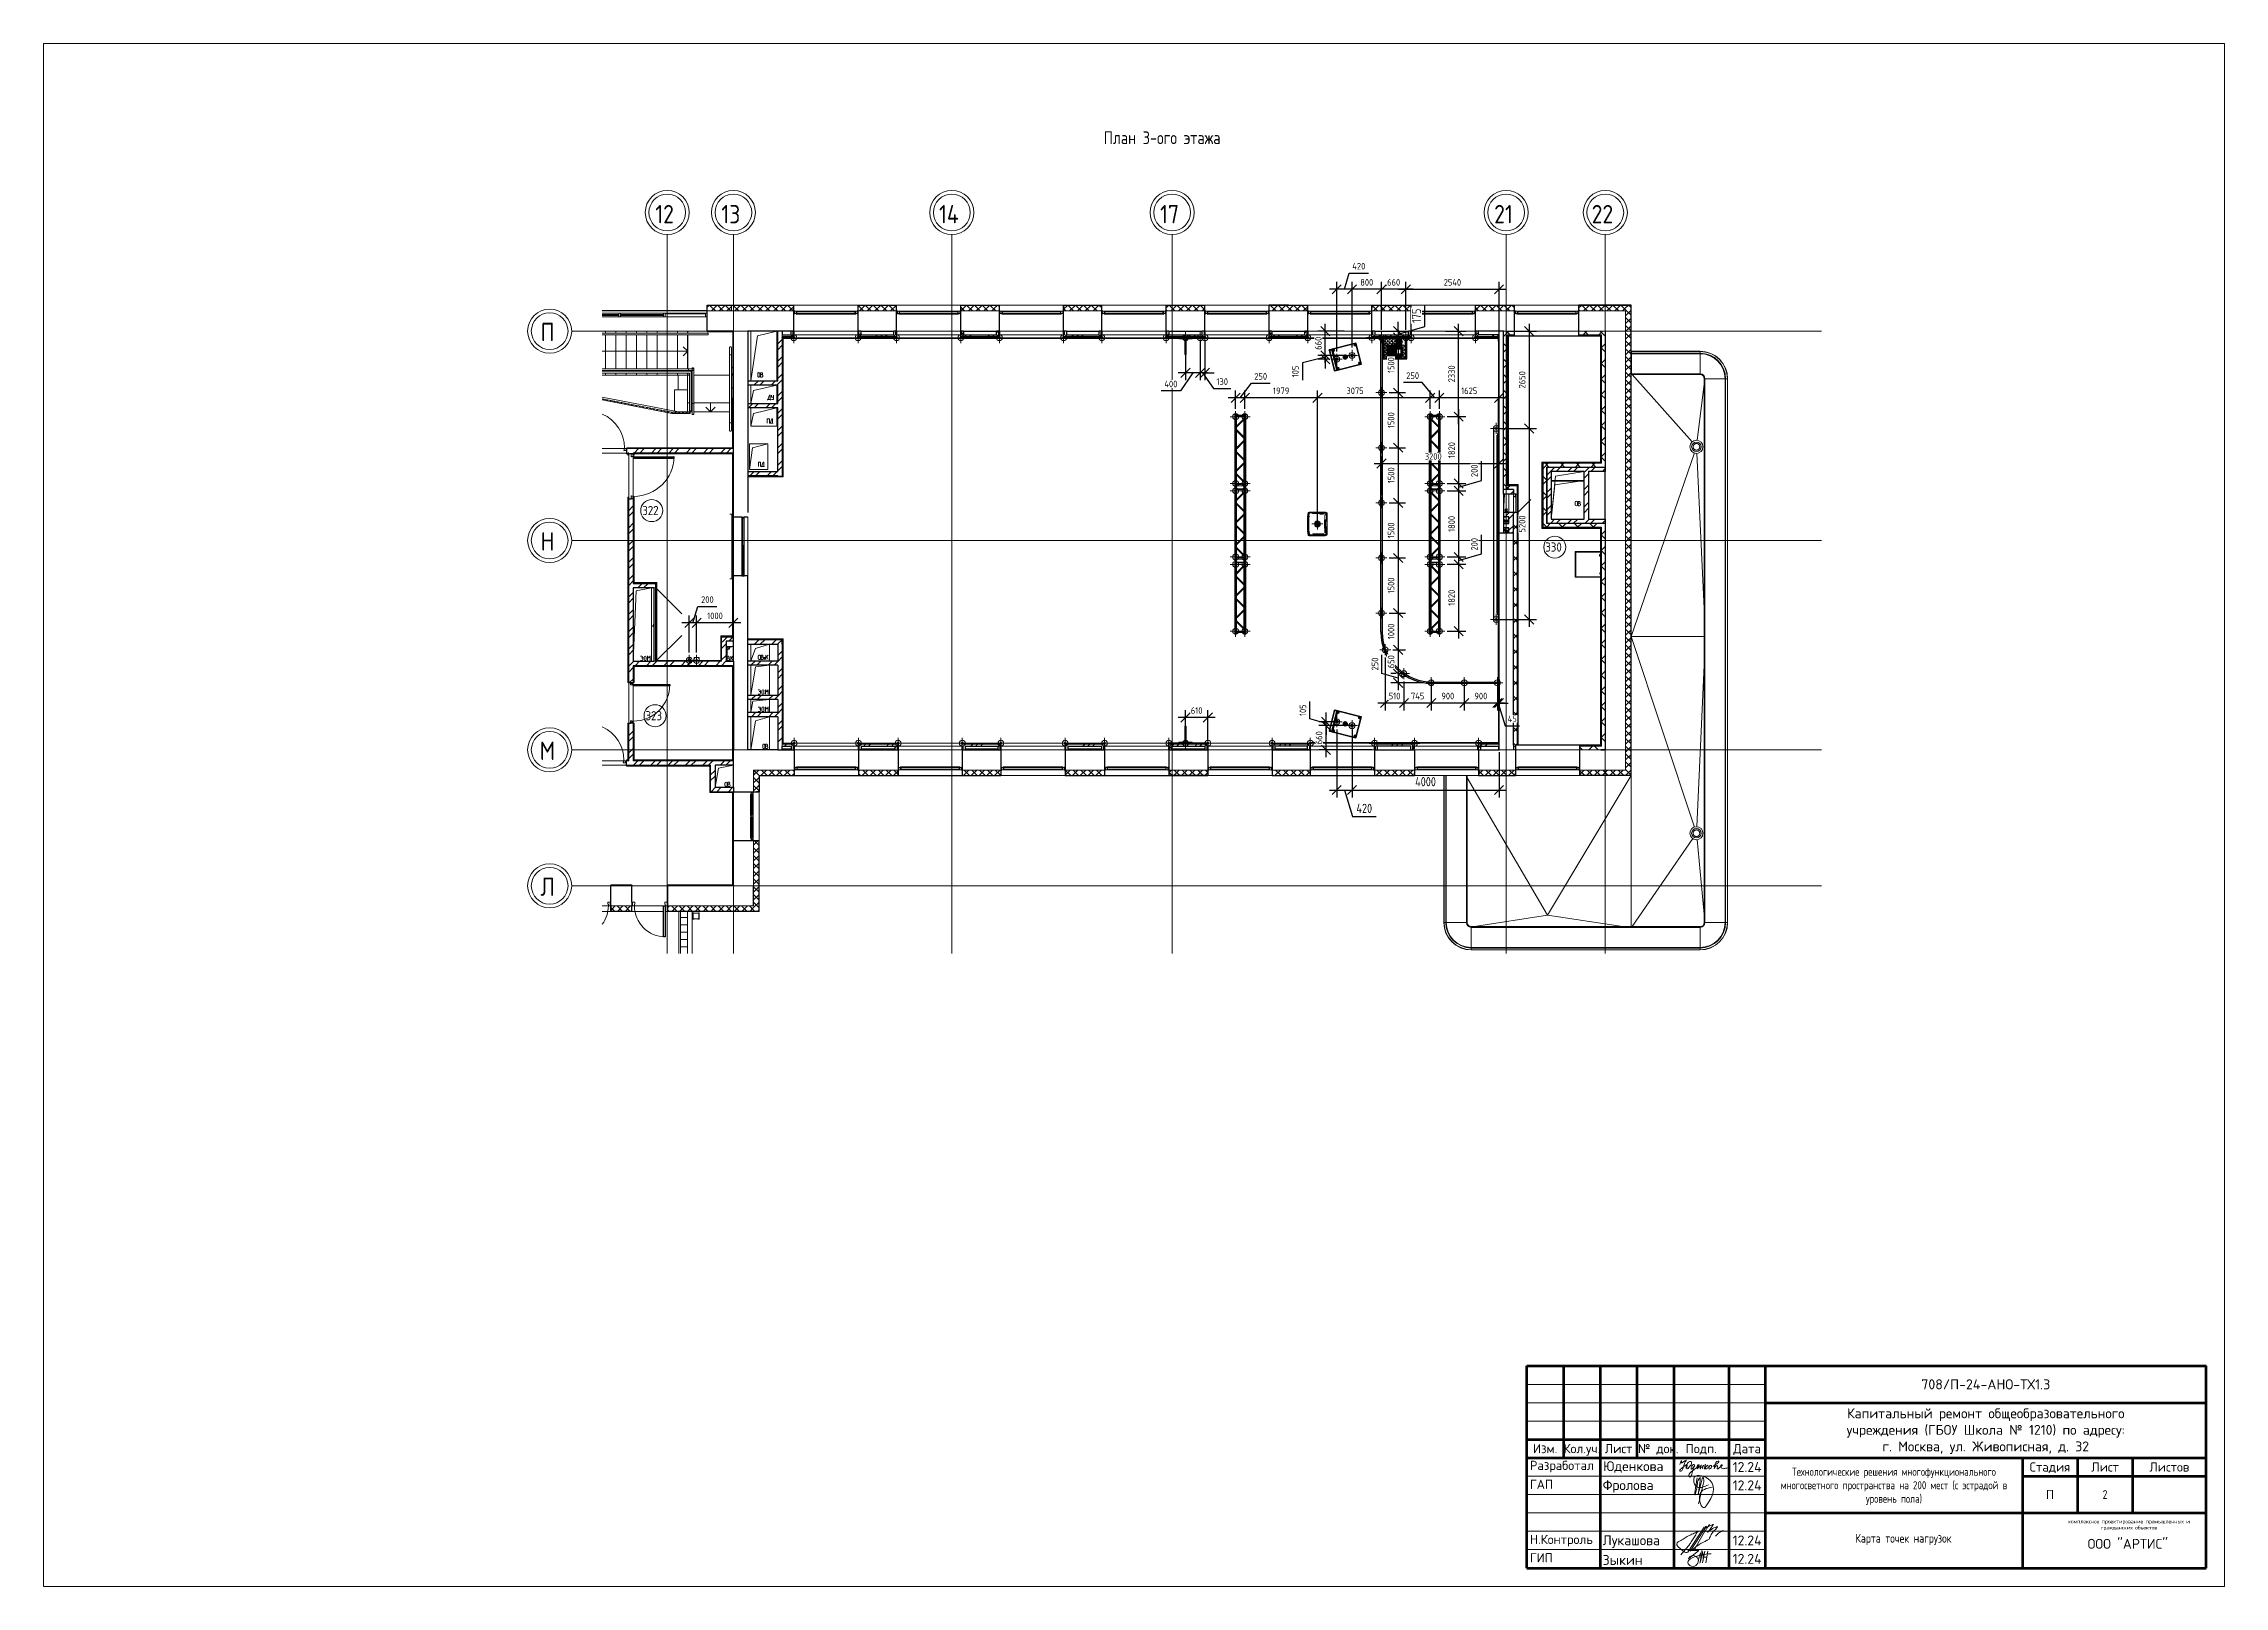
# Paper-space layout '2' of a CAD drawing. Header units: millimetres. Extents: x 0 to 594, y 0 to 420.
# The model-space entities are those that its viewports show. They can reach past a viewport. Long polylines and large blocks are cut down to what shows.
import ezdxf
from ezdxf.enums import TextEntityAlignment as Align

# ---------------------------------------------------------------- set-up
doc = ezdxf.new("R2010")
doc.units = ezdxf.units.MM
for name, pattern in [('ADSK_Линия сетки', [25, 20, -2.5, 0, -2.5]), ('ADSK_Штриховая_ш3 п1_5', [4.5, 3, -1.5]), ('HIDDEN', [0.375, 0.25, -0.125])]:
    doc.linetypes.add(name, pattern=pattern)
doc.layers.get('Defpoints').update_dxf_attribs({"color": 1})
for name, color, linetype in [('!РАМКА', 7, 'Continuous'), ('_Стадия Р', 230, 'Continuous'), ('PDF _0', 7, 'Continuous'), ('PDF _2D - Общий_Ном._пера__1', 6, 'Continuous'), ('PDF _PDF _0', 7, 'Continuous'), ('PDF _PDF _Кирпич', 7, 'Continuous'), ('Проектор', 222, 'Continuous'), ('СЗУ РО', 1, 'Continuous'), ('Фермы', 7, 'Continuous'), ('Экран', 7, 'Continuous')]:
    doc.layers.add(name, color=color, linetype=linetype)
for name, color, linetype, lineweight in [('_ Окна', 7, 'Continuous', 30), ('_Вне пределов_', 7, 'ADSK_Штриховая_ш3 п1_5', 18), ('Аннотация', 7, 'Continuous', 18), ('АР_Подписи', 8, 'Continuous', 15), ('АР_размеры', 167, 'Continuous', 5), ('Балясины', 7, 'Continuous', 9), ('Витраж', 7, 'Continuous', 9), ('Двери', 7, 'Continuous', 9), ('Крыша', 7, 'Continuous', 9), ('Крыша штриховка', 7, 'Continuous', 9), ('Лестницы', 7, 'Continuous', 9), ('Линии', 8, 'Continuous', 9), ('Марки помещений', 42, 'Continuous', 20), ('Обобщенные модели', 7, 'Continuous', 9), ('Оборудование', 7, 'Continuous', 9), ('Ограждение', 7, 'Continuous', 9), ('Окна', 7, 'Continuous', 9), ('оси', 7, 'Continuous', 5), ('ОФ_подписи', 7, 'Continuous', 13), ('ОФ_рамка', 7, 'Continuous', 60), ('Панели витража', 7, 'Continuous', 9), ('Перекрытие', 7, 'Continuous', 18), ('Подключение к ЩРАВ', 5, 'HIDDEN', 30), ('подпись', 152, 'Continuous', 9), ('Сантехника', 8, 'Continuous', 9), ('Стены внутренние', 7, 'Continuous', 18), ('Стены наружные', 7, 'Continuous', 18), ('Стены штриховка', 7, 'Continuous', 13), ('Стрелки вверх', 7, 'Continuous', 18), ('ТХ Оборудование ПРОЧЕЕ', 7, 'Continuous', 20), ('ЭОМ_Силовые лотки', 1, 'HIDDEN', 30)]:
    doc.layers.add(name, color=color, linetype=linetype, lineweight=lineweight)
doc.layers.add('Двери открывание', color=7, linetype='Continuous', lineweight=9, true_color=0xc0c0c0)
doc.styles.add('GOST Common', font='GOST_Common.ttf', dxfattribs={"width": 0.9, "height": 500})
doc.styles.add('GOST Common_1', font='GOST_Common.ttf', dxfattribs={"width": 0.9, "height": 250})
doc.styles.add('GOST Common_2', font='GOST_Common.ttf', dxfattribs={"height": 250})
doc.styles.add('PDF ISOCPEUR', font='isocpeur.ttf')
doc.styles.add('ГОСТ 2.304', font='GOST2304A.ttf')
doc.dimstyles.new('СПДС', dxfattribs={"dimscale": 100, "dimtxt": 2.5, "dimasz": 2.5, "dimexe": 2, "dimexo": 0.625, "dimgap": 1, "dimtad": 1, "dimdec": 0, "dimtxsty": 'ГОСТ 2.304', "dimblk": 'OBLIQUE', "dimblk1": 'OBLIQUE', "dimblk2": 'OBLIQUE', "dimcen": 2.5, "dimdle": 2, "dimadec": 0, "dimazin": 2, "dimtfac": 0.75, "dimtdec": 4, "dimtmove": 1, "dimatfit": 3, "dimfxl": 1, "dimtfill": 1, "dimtolj": 1, "dimarcsym": 1})
pattern_1 = [(0, (-27264, -26760.27), (0, 600), []), (90, (-27264, -26760.27), (-600, 4e-14), [])]

psp = doc.layouts.new('2')

msp = doc.modelspace()

# ---------------------------------------------------------------- texts
at = {"layer": '!РАМКА', "lineweight": 5, "insert": (947078.9, 261056.8), "char_height": 350, "width": 19885.14, "attachment_point": 2, "style": 'ГОСТ 2.304'}
msp.add_mtext('План 3-ого этажа', dxfattribs=at)
at = {"layer": 'ОФ_рамка', "lineweight": 15, "ltscale": 100, "transparency": 33554636, "char_height": 240, "attachment_point": 5, "style": 'ГОСТ 2.304'}
for s, insert, width in [('{\\C0;2}', (972761.7, 223943.4), 1500), ('Карта точек нагрузок', (967270.4, 222719.8), 7000)]:
    msp.add_mtext(s, dxfattribs=dict(at, insert=insert, width=width))

# ---------------------------------------------------------------- blocks, each defined once
blk = doc.blocks.new('П_Зыкин')
at = {"layer": 'ОФ_подписи', "color": 152, "ltscale": 100, "true_color": 0x0061c2, "transparency": 33554687}
for p, q in [((142, 249), (62, -174)), ((102, 37), (218, 37)), ((258, 249), (178, -174))]:
    blk.add_line(p, q, dxfattribs=at)
blk.add_lwpolyline([(-462, 273), (-74, 273), (-446, -30)], dxfattribs=at)
for centre, radius, start, end in [((-271, -94), 186, 314.23929, 159.93483), ((345, -1372), 1523, 88.87583, 117.8788), ((1109, -252), 1204, 158.75935, 174.23097), ((-1024, 224), 1068, 337.81444, 2.88593), ((-849, 72), 852, 342.83077, 7.48151), ((-9, 182), 4.48, 8.96906, 155.65511), ((-643, 22), 732, 344.4555, 20.46196), ((-318, -169), 151, 108.7568, 173.42509), ((-287, -115), 185, 191.53585, 322.35119)]:
    blk.add_arc(centre, radius, start, end, dxfattribs=at)
blk = doc.blocks.new('П_Лукашова')
at = {"layer": 'ОФ_подписи', "color": 152, "true_color": 0x0061c2}
for p, q in [((221, 339), (-221, -339)), ((286, 371), (-156, -307)), ((283, 370), (218, 338))]:
    blk.add_line(p, q, dxfattribs=at)
for points in [[(-221, -339), (-276, -344), (-368, -289), (-446, -221), (-505, -166), (-522, -116), (-412, -16), (-295, 56), (-173, 120), (-49, 179), (33, 216), (87, 237), (52, 221), (11, 167), (-59, 51), (-126, -52), (-177, -132), (-256, -231), (-409, -409)], [(360, 20), (294, -18), (203, -65), (91, -124), (-73, -248)], [(366, 415), (236, 213), (85, -37), (-50, -300)], [(221, 301), (344, 360), (434, 401), (475, 416), (464, 395), (420, 336), (342, 232), (310, 203), (337, 221), (420, 283), (490, 322), (558, 352), (576, 358), (491, 240), (403, 113), (374, 49), (360, 20)], [(530, 102), (646, 199), (748, 254)]]:
    blk.add_spline(points, degree=3, dxfattribs=at)
blk = doc.blocks.new('Подпись_Юденкова')
at = {"layer": 'подпись', "lineweight": 9, "ltscale": 100}
for points in [[(22993, 30356), (23239, 30949), (23303, 31029), (23256, 30758), (23256, 30596), (23353, 30630), (24104, 31053), (24011, 30925), (23747, 30346), (23503, 29561), (23376, 29349), (23019, 29183), (22973, 29244), (23133, 29540), (23399, 29749), (23841, 30112), (24051, 30232), (24263, 30313), (24263, 30200), (24226, 29934), (24216, 29561), (24741, 30013), (25049, 30593), (25025, 30811), (24730, 30853), (24320, 30538), (24111, 30083), (24067, 29668)], [(28786, 30010), (29343, 30407), (29580, 30557), (29831, 30882), (29689, 30926), (29343, 30732), (29284, 30653), (29124, 30141), (28984, 29597), (29221, 29994), (29583, 30086), (29583, 29985), (29549, 29745), (29578, 29550), (29888, 29755), (30123, 29925), (30390, 30178), (30357, 30278), (30249, 30277), (30172, 30171), (30238, 29769), (30461, 29621), (31023, 29671), (31728, 29856)], [(25332, 29860), (25517, 30062), (25517, 30305), (25382, 30310), (25071, 30041), (24991, 29788), (24980, 29566), (25397, 29843), (25608, 30110), (25373, 29700), (25302, 29477), (25074, 28616), (24772, 28132), (24621, 28191), (24558, 28346), (24843, 28916), (25563, 29497), (26206, 30012), (26340, 30153), (26340, 30270), (26222, 30270), (25983, 29943), (26051, 29602), (26285, 29804), (26401, 29915), (26760, 30195), (26685, 30085), (26575, 29585), (26539, 29824), (26678, 29859), (27018, 29990), (27226, 30232), (27007, 29903), (27007, 29564)], [(27460, 30381), (27291, 29499), (27401, 29740), (27861, 30203), (27780, 30161), (27595, 30006), (27490, 29723), (27540, 29563), (27873, 29759), (28093, 29948), (28236, 30064), (28166, 30026), (28112, 29952), (28123, 29526), (28364, 29646), (28544, 29879), (28503, 30152), (28308, 30142), (28118, 30044)]]:
    blk.add_spline(points, degree=3, dxfattribs=at)
blk = doc.blocks.new('Штамп Молодогвардейская 12.04.24')
at = {"layer": 'АР_Подписи', "color": 152, "true_color": 0x0061c2}
for points in [[(-12068, 4947), (-12410, 4740), (-12284, 4398), (-12214, 4472), (-12126, 5129), (-12559, 5218), (-12515, 4975), (-12168, 5014)], [(-12480, 5207), (-12537, 4744), (-12480, 4994), (-12437, 5170), (-12406, 5209), (-12403, 5119), (-12449, 4767), (-12352, 5141), (-12315, 5224), (-12301, 5141), (-12324, 4994), (-12441, 4496)]]:
    blk.add_spline(points, degree=3, dxfattribs=at)
at = {"layer": 'ОФ_рамка', "ltscale": 100, "transparency": 33554636}
for p, q in [((-17120, 8249), (1380, 8249)), ((-17120, 2749), (-17120, 8249)), ((-16120, 8249), (-16120, 5749)), ((-15120, 8249), (-15120, 2749)), ((-14120, 8249), (-14120, 5749)), ((-13120, 8249), (-13120, 2749)), ((-11620, 8249), (-11620, 2749)), ((-10620, 2749), (-10620, 8248)), ((1380, 2749), (1380, 8249)), ((-10620, 7249), (1380, 7249)), ((-17120, 6249), (-10620, 6249)), ((-17120, 5749), (1380, 5749)), ((-2120, 5749), (-2120, 4249)), ((-620, 5749), (-620, 4249)), ((-3620, 5249), (1380, 5249)), ((-10620, 4249), (1380, 4249)), ((-17120, 2749), (1380, 2749))]:
    blk.add_line(p, q, dxfattribs=at)
at = {"layer": 'ОФ_рамка', "lineweight": 15, "ltscale": 100, "transparency": 33554636}
for p, q in [((-17120, 7749), (-10620, 7749)), ((-17120, 7249), (-10620, 7249)), ((-17120, 6749), (-10620, 6749)), ((-17120, 5249), (-10620, 5249)), ((-17120, 4749), (-10620, 4749)), ((-17120, 4249), (-10620, 4249)), ((-17120, 3749), (-10620, 3749)), ((-17120, 3249), (-10620, 3249))]:
    blk.add_line(p, q, dxfattribs=at)
at = {"layer": 'ОФ_рамка', "ltscale": 100, "transparency": 33554636}
blk.add_lwpolyline([(-3620, 5749), (-3620, 2749)], dxfattribs=at)
at = {"color": 150, "xscale": 0.1556073717997905, "yscale": 0.1556073717997905, "zscale": 0.1556073717997905}
blk.add_blockref('Подпись_Юденкова', (-16530, 847), dxfattribs=at)
at = {"layer": 'ОФ_рамка', "transparency": 33554636}
for name, p, xscale, yscale, zscale in [('П_Лукашова', (-12515, 3517), 1.000890068666615, 1.000890068666615, 1.000890068666615), ('П_Зыкин', (-12383, 3018), 0.7551483182031096, 0.7551483182031096, 0.7551483182031096)]:
    blk.add_blockref(name, p, dxfattribs=dict(at, xscale=xscale, yscale=yscale, zscale=zscale))
at = {"layer": '_Стадия Р', "color": 1, "lineweight": 15, "ltscale": 100, "transparency": 33554636, "insert": (-4620, 7749), "char_height": 275, "width": 12000, "attachment_point": 5, "style": 'PDF ISOCPEUR'}
blk.add_mtext('{\\C0;708/П-24-АНО-ТХ1.3}', dxfattribs=at)
at = {"layer": '_Стадия Р', "color": 7, "linetype": 'Continuous', "transparency": 33554687, "insert": (-2870, 4749), "char_height": 250, "width": 1500, "attachment_point": 5, "style": 'PDF ISOCPEUR'}
blk.add_mtext('П', dxfattribs=at)
at = {"layer": 'ОФ_рамка', "color": 7, "linetype": 'Continuous', "transparency": 33554687, "style": 'PDF ISOCPEUR'}
for s, p in [('Изм.', (-16620, 5999)), ('Кол.уч.', (-15620, 5999)), ('Лист', (-14620, 5999)), (' № док.', (-13620, 5999)), ('Подп.', (-12370, 5999)), ('Дата', (-11120, 5999)), ('Стадия', (-2870, 5499)), ('Лист', (-1370, 5499)), ('Листов', (380, 5499))]:
    blk.add_text(s, height=250, dxfattribs=at).set_placement(p, align=Align.MIDDLE_CENTER)
at = {"layer": 'ОФ_рамка', "color": 7, "transparency": 33554687, "style": 'PDF ISOCPEUR'}
for s, p in [('Разработал', (-17038, 5417)), ('ГАП', (-17038, 4902)), ('Н.Контроль', (-17038, 3402)), ('ГИП', (-17038, 2902))]:
    blk.add_text(s, height=250, dxfattribs=at).set_placement(p)
at = {"layer": 'ОФ_рамка', "lineweight": 15, "ltscale": 100, "transparency": 33554636, "attachment_point": 5, "style": 'PDF ISOCPEUR'}
for s, insert, char_height, width in [('Капитальный ремонт общеобразовательного\\Pучреждения (ГБОУ Школа № 1210) по адресу: \\Pг. Москва, ул. Живописная, д. 32', (-4620, 6473), 270, 9013.53), ('{\\fGOST 2.304 type A|b0|i0|c204|p34;Технологические решения многофункционального \\Pмногосветного пространства на 200 мест (с эстрадой в уровень пола)}', (-7120, 4973), 220, 6800.56)]:
    blk.add_mtext(s, dxfattribs=dict(at, insert=insert, char_height=char_height, width=width))
at = {"layer": 'ОФ_рамка', "color": 7, "linetype": 'Continuous', "transparency": 33554687, "char_height": 270, "style": 'PDF ISOCPEUR'}
for s, insert, width, attachment_point in [('Юденкова', (-15040, 5499), 2000, 4), ('12.24', (-11120, 5499), 1000, 5), ('Фролова', (-15054, 4968), 2000, 4), ('12.24', (-11120, 4999), 1000, 5), ('Лукашова', (-15054, 3468), 2000, 4), ('12.24', (-11120, 3499), 1000, 5), ('Зыкин', (-15054, 2968), 2000, 4), ('12.24', (-11120, 2999), 1000, 5)]:
    blk.add_mtext(s, dxfattribs=dict(at, insert=insert, width=width, attachment_point=attachment_point))
at = {"layer": 'ОФ_рамка', "color": 7, "transparency": 33554687, "attachment_point": 5, "style": 'PDF ISOCPEUR'}
for s, insert, char_height, width in [('комплексное проектирование промышленных и гражданских объектов', (-718, 3918), 100, 3141.16), ('ООО "АРТИС"', (-751, 3407), 270, 3189.42)]:
    blk.add_mtext(s, dxfattribs=dict(at, insert=insert, char_height=char_height, width=width))
blk = doc.blocks.new('Ограждение - 25-6146799-План 3 этажа смеж')
at = {"layer": 'Балясины'}
for p, q in [((12.5, 12.5), (-12.5, 12.5)), ((-12.5, 12.5), (-12.5, -12.5)), ((12.5, -12.5), (12.5, 12.5)), ((-12.5, -12.5), (12.5, -12.5))]:
    blk.add_line(p, q, dxfattribs=at)
blk = doc.blocks.new('Ограждение - 25 мм-6146801-План 3 этажа смеж')
at = {"layer": 'Балясины'}
for start, end in [(360, 180), (180, 360)]:
    blk.add_arc((0, 0), 12.5, start, end, dxfattribs=at)
blk = doc.blocks.new('3 этаж ТХ1.3')
at = {"layer": 'Ограждение', "true_color": 0x939598}
h = blk.add_hatch(dxfattribs=at)
h.set_pattern_fill('FP_29', color=252, style=0, pattern_type=2)
h.set_pattern_definition(pattern_1)
h.paths.add_polyline_path([(-2650, -4190), (-2640, -4180), (-2640, -135), (-2650, -125), (-2650, -4092)])
h = blk.add_hatch(dxfattribs=at)
h.set_pattern_fill('FP_28', color=252, style=0, pattern_type=2)
h.set_pattern_definition(pattern_1)
h.paths.add_polyline_path([(-135, -135), (-125, -125), (-2650, -125), (-2640, -135), (-444, -135)])
h = blk.add_hatch(dxfattribs=at)
h.set_pattern_fill('FP_29', color=252, style=0, pattern_type=2)
h.set_pattern_definition(pattern_1)
h.paths.add_polyline_path([(-125, -3575), (-125, -125), (-135, -135), (-135, -3565)])
h = blk.add_hatch(dxfattribs=at)
h.set_pattern_fill('FP_29', color=252, style=0, pattern_type=2)
h.set_pattern_definition(pattern_1)
h.paths.add_polyline_path([(-125, -3575), (-135, -3565), (-1732, -3565), (-1722, -3575), (-888, -3575)])
h = blk.add_hatch(dxfattribs=at)
h.set_pattern_fill('FP_29', color=252, style=0, pattern_type=2)
h.set_pattern_definition(pattern_1)
h.paths.add_polyline_path([(-1732, -5375), (-1722, -5365), (-1722, -3575), (-1732, -3565), (-1732, -5365)])
h = blk.add_hatch(dxfattribs=at)
h.set_pattern_fill('FP_29', color=252, style=0, pattern_type=2)
h.set_pattern_definition(pattern_1)
h.paths.add_polyline_path([(-2380, -11275), (-2370, -11265), (-2370, -4180), (-2380, -4190), (-2380, -4467), (-2378, -4467), (-2378, -4527), (-2380, -4527), (-2380, -11024)])
h = blk.add_hatch(dxfattribs=at)
h.set_pattern_fill('FP_29', color=252, style=0, pattern_type=2)
h.set_pattern_definition(pattern_1)
h.paths.add_polyline_path([(-888, -5375), (-135, -5375), (-125, -5365), (-1722, -5365), (-1732, -5375), (-1331, -5375)])
h = blk.add_hatch(dxfattribs=at)
h.set_pattern_fill('FP_29', color=252, style=0, pattern_type=2)
h.set_pattern_definition(pattern_1)
h.paths.add_polyline_path([(-125, -11275), (-125, -5365), (-135, -5375), (-135, -11265)])
h = blk.add_hatch(dxfattribs=at)
h.set_pattern_fill('FP_29', color=252, style=0, pattern_type=2)
h.set_pattern_definition(pattern_1)
h.paths.add_polyline_path([(-444, -11275), (-125, -11275), (-135, -11265), (-2370, -11265), (-2380, -11275), (-700, -11275)])
at = {"color": 8, "lineweight": 18}
for p, q in [((-23270, -1350), (-23270, 0)), ((-23270, -1350), (-23270, 0)), ((-22570, 0), (-23095, -125)), ((-22570, 0), (-22570, -1350)), ((-22570, 0), (-22570, -1350)), ((-23270, -1350), (-23095, -125)), ((-23088, -1223), (-23088, -1160)), ((-23030, -1223), (-23030, -1160)), ((-22980, -1132), (-23010, -1132)), ((-23010, -1132), (-23010, -1252)), ((-22977, -1185), (-23010, -1185)), ((-22957, -1165), (-22957, -1155)), ((-23270, -1970), (-23270, -1470)), ((-23270, -1970), (-23270, -1470)), ((-23270, -1970), (-23200, -1620)), ((-22570, -1470), (-23200, -1620)), ((-23010, -1252), (-22974, -1252)), ((-22947, -1225), (-22947, -1215)), ((-22767, -1746), (-22810, -1866)), ((-22747, -1746), (-22767, -1746)), ((-22747, -1866), (-22747, -1746)), ((-22713, -1780), (-22713, -1746)), ((-22655, -1846), (-22655, -1746)), ((-22570, -1470), (-22570, -1970)), ((-22570, -1470), (-22570, -1970)), ((-23270, -2590), (-23270, -2090)), ((-23270, -2590), (-23270, -2090)), ((-23270, -2590), (-23200, -2240)), ((-22570, -2090), (-23200, -2240)), ((-22820, -1866), (-22820, -1881)), ((-22810, -1866), (-22820, -1866)), ((-22810, -1866), (-22747, -1866)), ((-22747, -1866), (-22737, -1866)), ((-22737, -1866), (-22737, -1881)), ((-22713, -1866), (-22675, -1866)), ((-22655, -1800), (-22693, -1800)), ((-22570, -2090), (-22570, -2590)), ((-22570, -2090), (-22570, -2590)), ((-22570, -2590), (-23270, -2590)), ((-22570, -2590), (-23270, -2590)), ((-22769, -2384), (-22827, -2384)), ((-22827, -2504), (-22827, -2384)), ((-22769, -2504), (-22769, -2384)), ((-22754, -2504), (-22754, -2519)), ((-22744, -2504), (-22754, -2504)), ((-22701, -2384), (-22744, -2504)), ((-22744, -2504), (-22681, -2504)), ((-22681, -2384), (-22701, -2384)), ((-22681, -2504), (-22681, -2384)), ((-22681, -2504), (-22671, -2504)), ((-22671, -2504), (-22671, -2519)), ((-23310, -3770), (-23310, -3070)), ((-23310, -3070), (-22810, -3070)), ((-23310, -3770), (-23310, -3070)), ((-23310, -3070), (-22810, -3070)), ((-23310, -3770), (-23226, -3182)), ((-22810, -3070), (-23226, -3182)), ((-23009, -3564), (-23067, -3564)), ((-23067, -3684), (-23067, -3564)), ((-23009, -3684), (-23009, -3564)), ((-22941, -3564), (-22984, -3684)), ((-22921, -3564), (-22941, -3564)), ((-22921, -3684), (-22921, -3564)), ((-22810, -3070), (-22810, -3770)), ((-22810, -3070), (-22810, -3770)), ((-22810, -3770), (-23310, -3770)), ((-22810, -3770), (-23310, -3770)), ((-22994, -3684), (-22994, -3699)), ((-22984, -3684), (-22994, -3684)), ((-22984, -3684), (-22921, -3684)), ((-22921, -3684), (-22911, -3684)), ((-22911, -3684), (-22911, -3699)), ((-23071, -8913), (-23071, -8850)), ((-23014, -8913), (-23014, -8850)), ((-22967, -8821), (-22997, -8821)), ((-22997, -8821), (-22997, -8941)), ((-22963, -8875), (-22997, -8875)), ((-22943, -8855), (-22943, -8845)), ((-22933, -8915), (-22933, -8905)), ((-22914, -8941), (-22886, -8875)), ((-22914, -8941), (-22914, -8875)), ((-22886, -8941), (-22886, -8875)), ((-22803, -8823), (-22863, -8895)), ((-22863, -8943), (-22863, -8823)), ((-22803, -8943), (-22839, -8866)), ((-22997, -8941), (-22960, -8941)), ((-22951, -11338), (-22951, -11275)), ((-22894, -11338), (-22894, -11275)), ((-22847, -11246), (-22877, -11246)), ((-22877, -11246), (-22877, -11366)), ((-22843, -11300), (-22877, -11300)), ((-22877, -11366), (-22840, -11366))]:
    blk.add_line(p, q, dxfattribs=at)
at = {"color": 252, "lineweight": 18, "true_color": 0x939598}
for p, q in [((-1477, -5120), (-1477, -4070)), ((-1477, -4070), (-577, -4070)), ((-2748, -4450), (-2775, -4935)), ((-2625, -4435), (-2748, -4450)), ((-2625, -4440), (-2625, -4935)), ((-2760, -5077), (-2775, -5205)), ((-2625, -5205), (-2775, -5205)), ((-2764, -5140), (-2746, -5140)), ((-2764, -5200), (-2746, -5200)), ((-2625, -5055), (-2760, -5077)), ((-2751, -5167), (-2733, -5167)), ((-2733, -5154), (-2733, -5187)), ((-2729, -4857), (-2729, -4892)), ((-2697, -4844), (-2716, -4844)), ((-2697, -4905), (-2716, -4905)), ((-2714, -5186), (-2714, -5155)), ((-2686, -4857), (-2686, -4892)), ((-2686, -5186), (-2686, -5155)), ((-2654, -4844), (-2672, -4844)), ((-2654, -4905), (-2672, -4905)), ((-2667, -5139), (-2649, -5169)), ((-2667, -5200), (-2667, -5139)), ((-2631, -5139), (-2649, -5169)), ((-2631, -5200), (-2631, -5139)), ((-2745, -5392), (-2775, -5505)), ((-2625, -5355), (-2745, -5392)), ((-2713, -5410), (-2729, -5410)), ((-2729, -5410), (-2729, -5476)), ((-2711, -5439), (-2729, -5439)), ((-2729, -5476), (-2709, -5476)), ((-2700, -5428), (-2700, -5423)), ((-2694, -5461), (-2694, -5456)), ((-2641, -5410), (-2674, -5449)), ((-2674, -5476), (-2674, -5410)), ((-2641, -5476), (-2661, -5433)), ((-23950, -8590), (-23750, -8590)), ((-23920, -8627), (-23950, -8990)), ((-23891, -8852), (-23921, -8852)), ((-23921, -8852), (-23921, -8972)), ((-23888, -8906), (-23921, -8906)), ((-23750, -8590), (-23920, -8627)), ((-23868, -8886), (-23868, -8876)), ((-23761, -8852), (-23821, -8924)), ((-23821, -8972), (-23821, -8852)), ((-23761, -8972), (-23797, -8895)), ((-23921, -8972), (-23884, -8972)), ((-23858, -8946), (-23858, -8936))]:
    blk.add_line(p, q, dxfattribs=at)
at = {"color": 8, "lineweight": 18}
for centre, radius, start, end in [((-23059, -1160), 28.7, 0, 180), ((-22980, -1155), 23.3, 0, 90), ((-22977, -1165), 20, 270, 0), ((-22977, -1215), 30, 0, 90), ((-23059, -1223), 28.7, 180, 0), ((-22974, -1225), 26.7, 270, 0), ((-22693, -1780), 20, 180, 270), ((-22675, -1846), 20, 270, 0), ((-23042, -8850), 28.7, 0, 180), ((-22967, -8845), 23.3, 0, 90), ((-22963, -8855), 20, 270, 0), ((-22963, -8905), 30, 0, 90), ((-23042, -8913), 28.7, 180, 0), ((-22960, -8915), 26.7, 270, 0), ((-22922, -11275), 28.7, 0, 180), ((-22847, -11270), 23.3, 0, 90), ((-22843, -11280), 20, 270, 0), ((-22922, -11338), 28.7, 180, 0), ((-22843, -11330), 30, 0, 90), ((-22840, -11340), 26.7, 270, 0)]:
    blk.add_arc(centre, radius, start, end, dxfattribs=at)
at = {"color": 252, "lineweight": 18, "true_color": 0x939598}
for centre, radius, start, end in [((-2746, -5154), 13, 0, 90), ((-2746, -5187), 13, 270, 0), ((-2716, -4857), 13.3, 90, 180), ((-2716, -4892), 13.3, 180, 270), ((-2700, -5155), 14.3, 0, 180), ((-2700, -5186), 14.3, 180, 0), ((-2672, -4857), 13.3, 90, 180), ((-2672, -4892), 13.3, 180, 270), ((-2713, -5423), 13, 0, 90), ((-2711, -5428), 11.1, 270, 0), ((-2711, -5456), 16.7, 0, 90), ((-2709, -5461), 14.8, 270, 0), ((-23891, -8876), 23.3, 0, 90), ((-23888, -8886), 20, 270, 0), ((-23888, -8936), 30, 0, 90), ((-23884, -8946), 26.7, 270, 0)]:
    blk.add_arc(centre, radius, start, end, dxfattribs=at)
at = {"layer": '_ Окна', "color": 252, "lineweight": 18, "true_color": 0x939598}
for p, q in [((-25607, 468), (-25607, 388)), ((-24510, 468), (-25607, 468)), ((-25607, 388), (-24510, 388)), ((-24510, 388), (-24510, 468)), ((-22021, 540), (-22080, 540)), ((-22080, 540), (-22080, 482)), ((-22080, 482), (-22042, 482)), ((-22034, 482), (-22034, 523)), ((-22034, 523), (-22022, 523)), ((-22016, 523), (-22021, 540)), ((-20439, 540), (-20444, 523)), ((-20380, 540), (-20439, 540)), ((-20438, 523), (-20426, 523)), ((-20426, 523), (-20426, 482)), ((-20418, 482), (-20380, 482)), ((-20380, 482), (-20380, 540)), ((-19221, 540), (-19280, 540)), ((-19280, 540), (-19280, 482)), ((-19280, 482), (-19242, 482)), ((-19234, 482), (-19234, 523)), ((-19234, 523), (-19222, 523)), ((-19216, 523), (-19221, 540)), ((-17639, 540), (-17644, 523)), ((-17580, 540), (-17639, 540)), ((-17638, 523), (-17626, 523)), ((-17626, 523), (-17626, 482)), ((-17618, 482), (-17580, 482)), ((-17580, 482), (-17580, 540)), ((-16421, 540), (-16480, 540)), ((-16480, 540), (-16480, 482)), ((-16480, 482), (-16442, 482)), ((-16434, 482), (-16434, 523)), ((-16434, 523), (-16422, 523)), ((-16416, 523), (-16421, 540)), ((-14839, 540), (-14844, 523)), ((-14780, 540), (-14839, 540)), ((-14838, 523), (-14826, 523)), ((-14826, 523), (-14826, 482)), ((-14818, 482), (-14780, 482)), ((-14780, 482), (-14780, 540)), ((-13631, 540), (-13690, 540)), ((-13690, 540), (-13690, 482)), ((-13690, 482), (-13652, 482)), ((-13644, 482), (-13644, 523)), ((-13644, 523), (-13632, 523)), ((-13626, 523), (-13631, 540)), ((-12049, 540), (-12054, 523)), ((-11990, 540), (-12049, 540)), ((-12048, 523), (-12036, 523)), ((-12036, 523), (-12036, 482)), ((-12028, 482), (-11990, 482)), ((-11990, 482), (-11990, 540)), ((-10821, 540), (-10880, 540)), ((-10880, 540), (-10880, 482)), ((-10880, 482), (-10842, 482)), ((-10834, 482), (-10834, 523)), ((-10834, 523), (-10822, 523)), ((-10816, 523), (-10821, 540)), ((-9239, 540), (-9244, 523)), ((-9180, 540), (-9239, 540)), ((-9238, 523), (-9226, 523)), ((-9226, 523), (-9226, 482)), ((-9218, 482), (-9180, 482)), ((-9180, 482), (-9180, 540)), ((-8021, 540), (-8080, 540)), ((-8080, 540), (-8080, 482)), ((-8080, 482), (-8042, 482)), ((-8034, 482), (-8034, 523)), ((-8034, 523), (-8022, 523)), ((-8016, 523), (-8021, 540)), ((-6439, 540), (-6444, 523)), ((-6380, 540), (-6439, 540)), ((-6438, 523), (-6426, 523)), ((-6426, 523), (-6426, 482)), ((-6418, 482), (-6380, 482)), ((-6380, 482), (-6380, 540)), ((-5206, 540), (-5265, 540)), ((-5265, 540), (-5265, 482)), ((-5265, 482), (-5227, 482)), ((-5219, 482), (-5219, 523)), ((-5219, 523), (-5207, 523)), ((-5201, 523), (-5206, 540)), ((-3624, 540), (-3629, 523)), ((-3565, 540), (-3624, 540)), ((-3623, 523), (-3611, 523)), ((-3611, 523), (-3611, 482)), ((-3603, 482), (-3565, 482)), ((-3565, 482), (-3565, 540)), ((-2386, 540), (-2445, 540)), ((-2445, 540), (-2445, 482)), ((-2445, 482), (-2407, 482)), ((-2399, 482), (-2399, 523)), ((-2399, 523), (-2387, 523)), ((-2381, 523), (-2386, 540)), ((-804, 540), (-809, 523)), ((-745, 540), (-804, 540)), ((-803, 523), (-791, 523)), ((-791, 523), (-791, 482)), ((-783, 482), (-745, 482)), ((-745, 482), (-745, 540)), ((-22032, -11882), (-22070, -11882)), ((-22070, -11882), (-22070, -11940)), ((-22070, -11940), (-22011, -11940)), ((-22024, -11923), (-22024, -11882)), ((-22012, -11923), (-22024, -11923)), ((-22011, -11940), (-22006, -11923)), ((-20434, -11923), (-20429, -11940)), ((-20429, -11940), (-20370, -11940)), ((-20416, -11923), (-20428, -11923)), ((-20416, -11882), (-20416, -11923)), ((-20370, -11882), (-20408, -11882)), ((-20370, -11940), (-20370, -11882)), ((-19202, -11882), (-19240, -11882)), ((-19240, -11882), (-19240, -11940)), ((-19240, -11940), (-19181, -11940)), ((-19194, -11923), (-19194, -11882)), ((-19182, -11923), (-19194, -11923)), ((-19181, -11940), (-19176, -11923)), ((-17604, -11923), (-17599, -11940)), ((-17599, -11940), (-17540, -11940)), ((-17586, -11923), (-17598, -11923)), ((-17586, -11882), (-17586, -11923)), ((-17540, -11882), (-17578, -11882)), ((-17540, -11940), (-17540, -11882)), ((-16402, -11882), (-16440, -11882)), ((-16440, -11882), (-16440, -11940)), ((-16440, -11940), (-16381, -11940)), ((-16394, -11923), (-16394, -11882)), ((-16382, -11923), (-16394, -11923)), ((-16381, -11940), (-16376, -11923)), ((-14804, -11923), (-14799, -11940)), ((-14799, -11940), (-14740, -11940)), ((-14786, -11923), (-14798, -11923)), ((-14786, -11882), (-14786, -11923)), ((-14740, -11882), (-14778, -11882)), ((-14740, -11940), (-14740, -11882)), ((-13577, -11882), (-13615, -11882)), ((-13615, -11882), (-13615, -11940)), ((-13615, -11940), (-13556, -11940)), ((-13569, -11923), (-13569, -11882)), ((-13557, -11923), (-13569, -11923)), ((-13556, -11940), (-13551, -11923)), ((-11979, -11923), (-11974, -11940)), ((-11974, -11940), (-11915, -11940)), ((-11961, -11923), (-11973, -11923)), ((-11961, -11882), (-11961, -11923)), ((-11915, -11882), (-11953, -11882)), ((-11915, -11940), (-11915, -11882)), ((-10762, -11882), (-10800, -11882)), ((-10800, -11882), (-10800, -11940)), ((-10800, -11940), (-10741, -11940)), ((-10754, -11923), (-10754, -11882)), ((-10742, -11923), (-10754, -11923)), ((-10741, -11940), (-10736, -11923)), ((-9164, -11923), (-9159, -11940)), ((-9159, -11940), (-9100, -11940)), ((-9146, -11923), (-9158, -11923)), ((-9146, -11882), (-9146, -11923)), ((-9100, -11882), (-9138, -11882)), ((-9100, -11940), (-9100, -11882)), ((-7972, -11882), (-8010, -11882)), ((-8010, -11882), (-8010, -11940)), ((-8010, -11940), (-7951, -11940)), ((-7964, -11923), (-7964, -11882)), ((-7952, -11923), (-7964, -11923)), ((-7951, -11940), (-7946, -11923)), ((-6374, -11923), (-6369, -11940)), ((-6369, -11940), (-6310, -11940)), ((-6356, -11923), (-6368, -11923)), ((-6356, -11882), (-6356, -11923)), ((-6310, -11882), (-6348, -11882)), ((-6310, -11940), (-6310, -11882)), ((-5137, -11882), (-5175, -11882)), ((-5175, -11882), (-5175, -11940)), ((-5175, -11940), (-5116, -11940)), ((-5129, -11923), (-5129, -11882)), ((-5117, -11923), (-5129, -11923)), ((-5116, -11940), (-5111, -11923)), ((-3539, -11923), (-3534, -11940)), ((-3534, -11940), (-3475, -11940)), ((-3521, -11923), (-3533, -11923)), ((-3521, -11882), (-3521, -11923)), ((-3475, -11882), (-3513, -11882)), ((-3475, -11940), (-3475, -11882)), ((-2387, -11882), (-2425, -11882)), ((-2425, -11882), (-2425, -11940)), ((-2425, -11940), (-2366, -11940)), ((-2379, -11923), (-2379, -11882)), ((-2367, -11923), (-2379, -11923)), ((-2366, -11940), (-2361, -11923)), ((-789, -11923), (-784, -11940)), ((-784, -11940), (-725, -11940)), ((-771, -11923), (-783, -11923)), ((-771, -11882), (-771, -11923)), ((-725, -11882), (-763, -11882)), ((-725, -11940), (-725, -11882)), ((-23268, -12603), (-23285, -12603)), ((-23285, -12603), (-23285, -12659)), ((-23285, -12659), (-23284, -12660)), ((-23284, -12660), (-23285, -12661)), ((-23285, -12661), (-23285, -12676)), ((-23285, -12676), (-23276, -12678)), ((-23276, -12678), (-23276, -12660)), ((-23276, -12660), (-23244, -12660)), ((-23210, -12565), (-23268, -12565)), ((-23268, -12565), (-23268, -12603)), ((-23268, -12623), (-23268, -12603)), ((-23268, -12611), (-23227, -12611)), ((-23227, -12623), (-23268, -12623)), ((-23244, -12660), (-23244, -12678)), ((-23244, -12678), (-23227, -12673)), ((-23227, -12611), (-23227, -12623)), ((-23227, -12673), (-23227, -12623)), ((-23227, -12629), (-23210, -12624)), ((-23210, -12624), (-23210, -12565)), ((-23276, -13115), (-23285, -13117)), ((-23285, -13117), (-23285, -13132)), ((-23285, -13132), (-23284, -13133)), ((-23284, -13133), (-23285, -13134)), ((-23285, -13134), (-23285, -13190)), ((-23285, -13190), (-23268, -13190)), ((-23268, -13220), (-23285, -13220)), ((-23285, -13220), (-23285, -13276)), ((-23285, -13276), (-23284, -13277)), ((-23284, -13277), (-23285, -13278)), ((-23285, -13278), (-23285, -13293)), ((-23285, -13293), (-23276, -13295)), ((-23276, -13133), (-23276, -13115)), ((-23244, -13133), (-23276, -13133)), ((-23276, -13295), (-23276, -13277)), ((-23276, -13277), (-23244, -13277)), ((-23268, -13170), (-23227, -13170)), ((-23268, -13190), (-23268, -13170)), ((-23227, -13182), (-23268, -13182)), ((-23268, -13190), (-23268, -13220)), ((-23268, -13240), (-23268, -13220)), ((-23268, -13228), (-23227, -13228)), ((-23227, -13240), (-23268, -13240)), ((-23227, -13120), (-23244, -13115)), ((-23244, -13115), (-23244, -13133)), ((-23244, -13277), (-23244, -13295)), ((-23244, -13295), (-23227, -13290)), ((-23227, -13170), (-23227, -13120)), ((-23210, -13169), (-23227, -13164)), ((-23227, -13170), (-23227, -13182)), ((-23227, -13228), (-23227, -13240)), ((-23227, -13290), (-23227, -13240)), ((-23227, -13246), (-23210, -13241)), ((-23210, -13241), (-23210, -13169)), ((-23276, -13732), (-23285, -13734)), ((-23285, -13734), (-23285, -13749)), ((-23285, -13749), (-23284, -13750)), ((-23284, -13750), (-23285, -13751)), ((-23285, -13751), (-23285, -13807)), ((-23285, -13807), (-23268, -13807)), ((-23276, -13750), (-23276, -13732)), ((-23244, -13750), (-23276, -13750)), ((-23268, -13787), (-23227, -13787)), ((-23268, -13807), (-23268, -13787)), ((-23227, -13799), (-23268, -13799)), ((-23268, -13807), (-23268, -13845)), ((-23268, -13845), (-23210, -13845)), ((-23227, -13737), (-23244, -13732)), ((-23244, -13732), (-23244, -13750)), ((-23227, -13787), (-23227, -13737)), ((-23210, -13786), (-23227, -13781)), ((-23227, -13787), (-23227, -13799)), ((-23210, -13845), (-23210, -13786))]:
    blk.add_line(p, q, dxfattribs=at)
at = {"layer": '_ Окна', "color": 252, "true_color": 0x939598}
for p, q in [((-22080, 540), (-22105, 540)), ((-22105, 482), (-22080, 482)), ((-22080, 482), (-22080, 540)), ((-20355, 540), (-20380, 540)), ((-20380, 540), (-20380, 482)), ((-20380, 482), (-20355, 482)), ((-19280, 540), (-19305, 540)), ((-19305, 482), (-19280, 482)), ((-19280, 482), (-19280, 540)), ((-17555, 540), (-17580, 540)), ((-17580, 540), (-17580, 482)), ((-17580, 482), (-17555, 482)), ((-16480, 540), (-16505, 540)), ((-16505, 482), (-16480, 482)), ((-16480, 482), (-16480, 540)), ((-14755, 540), (-14780, 540)), ((-14780, 540), (-14780, 482)), ((-14780, 482), (-14755, 482)), ((-13690, 540), (-13715, 540)), ((-13715, 482), (-13690, 482)), ((-13690, 482), (-13690, 540)), ((-11965, 540), (-11990, 540)), ((-11990, 540), (-11990, 482)), ((-11990, 482), (-11965, 482)), ((-10880, 540), (-10905, 540)), ((-10905, 482), (-10880, 482)), ((-10880, 482), (-10880, 540)), ((-9155, 540), (-9180, 540)), ((-9180, 540), (-9180, 482)), ((-9180, 482), (-9155, 482)), ((-8080, 540), (-8105, 540)), ((-8105, 482), (-8080, 482)), ((-8080, 482), (-8080, 540)), ((-6355, 540), (-6380, 540)), ((-6380, 540), (-6380, 482)), ((-6380, 482), (-6355, 482)), ((-5265, 540), (-5290, 540)), ((-5290, 482), (-5265, 482)), ((-5265, 482), (-5265, 540)), ((-3540, 540), (-3565, 540)), ((-3565, 540), (-3565, 482)), ((-3565, 482), (-3540, 482)), ((-2445, 540), (-2470, 540)), ((-2470, 482), (-2445, 482)), ((-2445, 482), (-2445, 540)), ((-720, 540), (-745, 540)), ((-745, 540), (-745, 482)), ((-745, 482), (-720, 482)), ((-22070, -11882), (-22095, -11882)), ((-22095, -11940), (-22070, -11940)), ((-22070, -11940), (-22070, -11882)), ((-20345, -11882), (-20370, -11882)), ((-20370, -11882), (-20370, -11940)), ((-20370, -11940), (-20345, -11940)), ((-19240, -11882), (-19265, -11882)), ((-19265, -11940), (-19240, -11940)), ((-19240, -11940), (-19240, -11882)), ((-17515, -11882), (-17540, -11882)), ((-17540, -11882), (-17540, -11940)), ((-17540, -11940), (-17515, -11940)), ((-16440, -11882), (-16465, -11882)), ((-16465, -11940), (-16440, -11940)), ((-16440, -11940), (-16440, -11882)), ((-14715, -11882), (-14740, -11882)), ((-14740, -11882), (-14740, -11940)), ((-14740, -11940), (-14715, -11940)), ((-13615, -11882), (-13640, -11882)), ((-13640, -11940), (-13615, -11940)), ((-13615, -11940), (-13615, -11882)), ((-11890, -11882), (-11915, -11882)), ((-11915, -11882), (-11915, -11940)), ((-11915, -11940), (-11890, -11940)), ((-10800, -11882), (-10825, -11882)), ((-10825, -11940), (-10800, -11940)), ((-10800, -11940), (-10800, -11882)), ((-9075, -11882), (-9100, -11882)), ((-9100, -11882), (-9100, -11940)), ((-9100, -11940), (-9075, -11940)), ((-8010, -11882), (-8035, -11882)), ((-8035, -11940), (-8010, -11940)), ((-8010, -11940), (-8010, -11882)), ((-6285, -11882), (-6310, -11882)), ((-6310, -11882), (-6310, -11940)), ((-6310, -11940), (-6285, -11940)), ((-5175, -11882), (-5200, -11882)), ((-5200, -11940), (-5175, -11940)), ((-5175, -11940), (-5175, -11882)), ((-3450, -11882), (-3475, -11882)), ((-3475, -11882), (-3475, -11940)), ((-3475, -11940), (-3450, -11940)), ((-2425, -11882), (-2450, -11882)), ((-2450, -11940), (-2425, -11940)), ((-2425, -11940), (-2425, -11882)), ((-700, -11882), (-725, -11882)), ((-725, -11882), (-725, -11940)), ((-725, -11940), (-700, -11940)), ((-23244, -12660), (-23276, -12660)), ((-23276, -12660), (-23276, -12663)), ((-23244, -12663), (-23276, -12663)), ((-23276, -12663), (-23276, -13130)), ((-23276, -12663), (-23244, -12663)), ((-23268, -12540), (-23268, -12565)), ((-23268, -12565), (-23210, -12565)), ((-23244, -12663), (-23244, -12660)), ((-23244, -13130), (-23244, -12663)), ((-23210, -12565), (-23210, -12540)), ((-23276, -13130), (-23244, -13130)), ((-23244, -13130), (-23276, -13130)), ((-23276, -13130), (-23276, -13133)), ((-23276, -13133), (-23244, -13133)), ((-23244, -13277), (-23276, -13277)), ((-23276, -13277), (-23276, -13280)), ((-23244, -13280), (-23276, -13280)), ((-23276, -13280), (-23276, -13747)), ((-23276, -13280), (-23244, -13280)), ((-23244, -13133), (-23244, -13130)), ((-23244, -13280), (-23244, -13277)), ((-23244, -13747), (-23244, -13280)), ((-23276, -13747), (-23244, -13747)), ((-23244, -13747), (-23276, -13747)), ((-23276, -13747), (-23276, -13750)), ((-23276, -13750), (-23244, -13750)), ((-23268, -13845), (-23268, -13870)), ((-23210, -13845), (-23268, -13845)), ((-23244, -13750), (-23244, -13747)), ((-23210, -13870), (-23210, -13845))]:
    blk.add_line(p, q, dxfattribs=at)
at = {"layer": '_ Окна', "color": 8, "lineweight": 18}
for p, q in [((-23520, -5091), (-23520, -5065)), ((-23520, -5065), (-23460, -5065)), ((-23460, -5091), (-23520, -5091)), ((-23515, -5151), (-23515, -5091)), ((-23490, -5151), (-23515, -5151)), ((-23490, -5091), (-23490, -5151)), ((-23460, -5065), (-23460, -5091)), ((-23515, -5895), (-23515, -5835)), ((-23515, -5835), (-23465, -5835)), ((-23465, -5895), (-23515, -5895)), ((-23490, -5835), (-23490, -5895)), ((-23465, -5835), (-23465, -5895)), ((-23460, -6639), (-23520, -6639)), ((-23520, -6639), (-23520, -6665)), ((-23520, -6665), (-23460, -6665)), ((-23490, -6639), (-23490, -6579)), ((-23490, -6579), (-23465, -6579)), ((-23465, -6579), (-23465, -6639)), ((-23460, -6665), (-23460, -6639))]:
    blk.add_line(p, q, dxfattribs=at)
at = {"layer": '_ Окна', "color": 8}
for p, q in [((-23520, -5065), (-23460, -5065)), ((-23502, -5151), (-23502, -5835)), ((-23478, -6579), (-23478, -5895)), ((-23520, -6665), (-23460, -6665))]:
    blk.add_line(p, q, dxfattribs=at)
at = {"layer": 'Витраж', "color": 252, "true_color": 0x939598}
for p, q in [((-27320, 488), (-26870, 488)), ((-26870, 388), (-27320, 388)), ((-26820, 488), (-25657, 488)), ((-25657, 388), (-26820, 388)), ((-25607, 488), (-24510, 488))]:
    blk.add_line(p, q, dxfattribs=at)
at = {"layer": 'Витраж', "color": 252, "lineweight": 18, "true_color": 0x939598, "extrusion": (0, 0, -1)}
for p, q in [((-26870, 388), (-26870, 488)), ((-26870, 488), (-26820, 488)), ((-26820, 388), (-26870, 388)), ((-26820, 388), (-26820, 488)), ((-25657, 388), (-25657, 488)), ((-25657, 488), (-25607, 488)), ((-25607, 388), (-25657, 388)), ((-25607, 468), (-25607, 488)), ((-24510, 468), (-24510, 488)), ((-24510, 488), (-24460, 488)), ((-24460, 388), (-24510, 388)), ((-24460, 388), (-24460, 488))]:
    blk.add_line(p, q, dxfattribs=at)
at = {"layer": 'Двери', "color": 252, "true_color": 0x939598}
for p, q in [((-26734, -3242), (-26725, -3242)), ((-26734, -3250), (-26734, -3242)), ((-26670, -3250), (-26734, -3250)), ((-26725, -3208), (-26711, -3208)), ((-26725, -3242), (-26725, -3208)), ((-26711, -3208), (-26711, -3200)), ((-26711, -3200), (-26670, -3200)), ((-26670, -3200), (-26650, -3200)), ((-26670, -3250), (-26670, -3200)), ((-26670, -3200), (-26670, -3250)), ((-26650, -3250), (-26670, -3250)), ((-26650, -3200), (-26650, -3250)), ((-26530, -3355), (-26530, -3335)), ((-26530, -3335), (-26480, -3335)), ((-26480, -3355), (-26530, -3355)), ((-26530, -3355), (-26480, -3355)), ((-26530, -3419), (-26530, -3355)), ((-26522, -3419), (-26530, -3419)), ((-26522, -3410), (-26522, -3419)), ((-26488, -3410), (-26522, -3410)), ((-26488, -3396), (-26488, -3410)), ((-26480, -3396), (-26488, -3396)), ((-26480, -3335), (-26480, -3355)), ((-26480, -3355), (-26480, -3396)), ((-26386, -3428), (-26386, -3452)), ((-25440, -3428), (-26386, -3428)), ((-26386, -3452), (-25440, -3452)), ((-26368, -3419), (-25458, -3419)), ((-25458, -3469), (-26368, -3469)), ((-25440, -3452), (-25440, -3428)), ((-26530, -4481), (-26522, -4481)), ((-26530, -4545), (-26530, -4481)), ((-26530, -4545), (-26480, -4545)), ((-26530, -4565), (-26530, -4545)), ((-26480, -4545), (-26530, -4545)), ((-26480, -4565), (-26530, -4565)), ((-26522, -4481), (-26522, -4490)), ((-26522, -4490), (-26488, -4490)), ((-26488, -4490), (-26488, -4504)), ((-26488, -4504), (-26480, -4504)), ((-26480, -4504), (-26480, -4545)), ((-26480, -4545), (-26480, -4565)), ((-23765, -4985), (-23845, -4985)), ((-23795, -4985), (-23795, -6745)), ((-135, -6019), (-801, -6019)), ((-801, -6019), (-801, -6687)), ((-154, -6078), (-149, -6078)), ((-154, -6128), (-154, -6078)), ((-149, -6128), (-154, -6128)), ((-149, -6128), (-149, -6078)), ((-137, -6128), (-149, -6128)), ((-148, -6078), (-137, -6078)), ((-148, -6107), (-148, -6078)), ((-137, -6107), (-148, -6107)), ((-137, -6078), (-135, -6078)), ((-137, -6078), (-137, -6128)), ((-137, -6078), (-137, -6107)), ((-135, -6128), (-137, -6128)), ((-23765, -6745), (-23845, -6745)), ((-801, -6687), (-135, -6687)), ((-148, -6578), (-137, -6578)), ((-148, -6607), (-148, -6578)), ((-137, -6607), (-148, -6607)), ((-137, -6578), (-135, -6578)), ((-137, -6578), (-137, -6628)), ((-137, -6578), (-137, -6607)), ((-135, -6628), (-137, -6628)), ((-26550, -9570), (-26480, -9570)), ((-26550, -9590), (-26550, -9570)), ((-26550, -9630), (-26550, -9590)), ((-26550, -9590), (-26480, -9590)), ((-26480, -9590), (-26550, -9590)), ((-26520, -9630), (-26550, -9630)), ((-26520, -9620), (-26520, -9630)), ((-26480, -9620), (-26520, -9620)), ((-26480, -9570), (-26480, -9590)), ((-26480, -9590), (-26480, -9620)), ((-26550, -10610), (-26520, -10610)), ((-26550, -10650), (-26550, -10610)), ((-26480, -10650), (-26550, -10650)), ((-26550, -10670), (-26550, -10650)), ((-26550, -10650), (-26480, -10650)), ((-26480, -10670), (-26550, -10670)), ((-26520, -10610), (-26520, -10620)), ((-26520, -10620), (-26480, -10620)), ((-26480, -10620), (-26480, -10650)), ((-26480, -10650), (-26480, -10670)), ((-26749, -11742), (-26740, -11742)), ((-26749, -11750), (-26749, -11742)), ((-26685, -11750), (-26749, -11750)), ((-26740, -11708), (-26726, -11708)), ((-26740, -11742), (-26740, -11708)), ((-26726, -11708), (-26726, -11700)), ((-26726, -11700), (-26685, -11700)), ((-26685, -11700), (-26665, -11700)), ((-26685, -11750), (-26685, -11700)), ((-26685, -11700), (-26685, -11750)), ((-26665, -11750), (-26685, -11750)), ((-26665, -11700), (-26665, -11750)), ((-27105, -15550), (-27165, -15550)), ((-27165, -15550), (-27165, -15600)), ((-27165, -15600), (-27155, -15600)), ((-27155, -15600), (-27155, -15650)), ((-27155, -15650), (-27105, -15650)), ((-27105, -15650), (-27105, -15550)), ((-27105, -15550), (-27105, -15650)), ((-27085, -15550), (-27105, -15550)), ((-27105, -15650), (-27085, -15650)), ((-27085, -15650), (-27085, -15550)), ((-26515, -15550), (-26495, -15550)), ((-26515, -15650), (-26515, -15550)), ((-26495, -15650), (-26515, -15650)), ((-26495, -15650), (-26495, -15550)), ((-26495, -15550), (-26435, -15550)), ((-26495, -15550), (-26495, -15650)), ((-26445, -15650), (-26495, -15650)), ((-26445, -15600), (-26445, -15650)), ((-26435, -15600), (-26445, -15600)), ((-26435, -15550), (-26435, -15600)), ((-25615, -15550), (-25555, -15550)), ((-25615, -15600), (-25615, -15550)), ((-25605, -15600), (-25615, -15600)), ((-25605, -15650), (-25605, -15600)), ((-25555, -15650), (-25605, -15650)), ((-25555, -15550), (-25555, -15650)), ((-25555, -15650), (-25555, -15550)), ((-25555, -15550), (-25535, -15550)), ((-25535, -15650), (-25555, -15650)), ((-25535, -15550), (-25535, -15650))]:
    blk.add_line(p, q, dxfattribs=at)
at = {"layer": 'Двери', "color": 252, "lineweight": 30, "true_color": 0x939598}
for p, q in [((-26462, -3419), (-26368, -3419)), ((-26462, -3427), (-26462, -3419)), ((-26453, -3427), (-26462, -3427)), ((-26453, -3461), (-26453, -3427)), ((-26444, -3461), (-26453, -3461)), ((-26444, -3469), (-26444, -3461)), ((-26368, -3469), (-26444, -3469)), ((-26386, -3428), (-26368, -3428)), ((-26386, -3452), (-26386, -3428)), ((-26368, -3452), (-26386, -3452)), ((-26368, -3428), (-26368, -3419)), ((-26368, -3469), (-26368, -3452)), ((-25458, -3419), (-25364, -3419)), ((-25458, -3428), (-25458, -3419)), ((-25440, -3428), (-25458, -3428)), ((-25458, -3452), (-25440, -3452)), ((-25458, -3469), (-25458, -3452)), ((-25382, -3469), (-25458, -3469)), ((-25440, -3452), (-25440, -3428)), ((-25382, -3461), (-25382, -3469)), ((-25373, -3461), (-25382, -3461)), ((-25373, -3427), (-25373, -3461)), ((-25364, -3427), (-25373, -3427)), ((-25364, -3419), (-25364, -3427)), ((-26480, -9620), (-25480, -9620)), ((-26480, -9660), (-26480, -9620)), ((-25480, -9660), (-26480, -9660)), ((-25480, -9620), (-25480, -9660)), ((-25655, -16490), (-25655, -15650)), ((-25655, -15650), (-25605, -15650)), ((-25605, -15650), (-25605, -16490)), ((-25605, -16490), (-25655, -16490))]:
    blk.add_line(p, q, dxfattribs=at)
at = {"layer": 'Двери', "color": 252, "true_color": 0x939598}
for centre, radius, start, end in [((-26480, -9620), 1000, 270, 0), ((-27995, -15650), 840, 323.46336, 0), ((-25605, -15650), 840, 180, 270)]:
    blk.add_arc(centre, radius, start, end, dxfattribs=at)
at = {"layer": 'Двери открывание', "color": 252, "true_color": 0x939598}
for centre, radius, start, end in [((-27724, -3182), 1008, 0, 66.37715), ((-26462, -3401), 1098, 270, 359.06068), ((-27719, -11682), 988, 0, 66.18622)]:
    blk.add_arc(centre, radius, start, end, dxfattribs=at)
at = {"layer": 'Крыша', "color": 252, "true_color": 0x939598}
for p, q in [((702, -1150), (717, -1167)), ((717, -1167), (702, -1150)), ((734, -1186), (734, -1186)), ((2364, -3019), (734, -1186)), ((2504, -2975), (2694, -1443)), ((2694, -1443), (2694, -1443)), ((702, -8310), (2425, -3317)), ((2694, -7556), (2491, -3326)), ((2694, -7556), (2694, -7556)), ((702, -8310), (702, -8310)), ((2694, -8310), (702, -8310)), ((702, -8310), (2427, -13503)), ((2490, -13494), (2694, -9093)), ((2694, -9093), (2694, -9093)), ((-1573, -15902), (-3762, -12164)), ((702, -12102), (-1573, -15902)), ((700, -12102), (702, -12102)), ((702, -12102), (702, -12102)), ((702, -12102), (702, -16212)), ((2382, -13815), (727, -16212)), ((2499, -13845), (2694, -15871)), ((2694, -15871), (2499, -13845)), ((-24998, -15802), (-24998, -16942)), ((-24996, -15802), (-24996, -16942)), ((-24875, -15802), (-24875, -16942)), ((-24873, -16942), (-24873, -15802)), ((-1573, -15902), (-3565, -16212)), ((464, -16212), (-1573, -15902))]:
    blk.add_line(p, q, dxfattribs=at)
at = {"layer": 'Крыша штриховка', "color": 252, "linetype": 'Continuous', "true_color": 0x939598}
for p, q in [((-24998, -15960), (-25190, -15960)), ((-24998, -16560), (-25191, -16560)), ((-24998, -16160), (-25190, -16160)), ((-24998, -16360), (-25190, -16360)), ((-24998, -16760), (-25191, -16760))]:
    blk.add_line(p, q, dxfattribs=at)
at = {"layer": 'Лестницы', "color": 252, "true_color": 0x939598}
for p, q in [((-27320, 0), (-27230, 0)), ((-27230, 0), (-26950, 0)), ((-27230, 0), (-27230, -60)), ((-27230, 0), (-27230, -60)), ((-26950, 0), (-26670, 0)), ((-26950, 0), (-26950, -60)), ((-26950, 0), (-26950, -60)), ((-26670, 0), (-26390, 0)), ((-26670, 0), (-26670, -60)), ((-26670, 0), (-26670, -60)), ((-26390, 0), (-26110, 0)), ((-26390, 0), (-26390, -60)), ((-26390, 0), (-26390, -60)), ((-26110, 0), (-25830, 0)), ((-26110, 0), (-26110, -60)), ((-26110, 0), (-26110, -60)), ((-25830, 0), (-25550, 0)), ((-25830, 0), (-25830, -60)), ((-25830, 0), (-25830, -60)), ((-25550, 0), (-25270, 0)), ((-25550, 0), (-25550, -60)), ((-25550, 0), (-25550, -60)), ((-25270, 0), (-25000, 0)), ((-25270, 0), (-25270, -60)), ((-25270, 0), (-25270, -60)), ((-25000, 0), (-25000, -60)), ((-24990, 0), (-25000, 0)), ((-27230, -100), (-27230, -1025)), ((-27230, -100), (-27230, -1025)), ((-26950, -100), (-26950, -1025)), ((-26950, -100), (-26950, -1025)), ((-26670, -100), (-26670, -1025)), ((-26670, -100), (-26670, -1025)), ((-26390, -100), (-26390, -1025)), ((-26390, -100), (-26390, -1025)), ((-26110, -100), (-26110, -1025)), ((-26110, -100), (-26110, -1025)), ((-25830, -100), (-25830, -1025)), ((-25830, -100), (-25830, -1025)), ((-25550, -100), (-25550, -1025)), ((-25550, -100), (-25550, -1025)), ((-25270, -100), (-25270, -1025)), ((-25270, -100), (-25270, -1025)), ((-25000, -100), (-25000, -1025)), ((-27230, -1075), (-27230, -1095)), ((-27230, -1075), (-27230, -1095)), ((-27230, -1145), (-27230, -1200)), ((-27230, -1145), (-27230, -1200)), ((-26950, -1075), (-26950, -1095)), ((-26950, -1075), (-26950, -1095)), ((-26950, -1145), (-26950, -1200)), ((-26950, -1145), (-26950, -1200)), ((-26670, -1075), (-26670, -1095)), ((-26670, -1075), (-26670, -1095)), ((-26670, -1145), (-26670, -1200)), ((-26670, -1145), (-26670, -1200)), ((-26390, -1075), (-26390, -1095)), ((-26390, -1075), (-26390, -1095)), ((-26390, -1145), (-26390, -1200)), ((-26390, -1145), (-26390, -1200)), ((-26110, -1075), (-26110, -1095)), ((-26110, -1075), (-26110, -1095)), ((-26110, -1145), (-26110, -1200)), ((-26110, -1145), (-26110, -1200)), ((-25830, -1075), (-25830, -1095)), ((-25830, -1075), (-25830, -1095)), ((-25830, -1145), (-25830, -1200)), ((-25830, -1145), (-25830, -1200)), ((-25550, -1075), (-25550, -1095)), ((-25550, -1075), (-25550, -1095)), ((-25550, -1145), (-25550, -1200)), ((-25550, -1145), (-25550, -1200)), ((-25270, -1075), (-25270, -1095)), ((-25270, -1075), (-25270, -1095)), ((-25270, -1145), (-25270, -1200)), ((-25270, -1145), (-25270, -1200)), ((-25000, -1075), (-25000, -1095)), ((-25000, -1145), (-25000, -1200)), ((-27320, -1200), (-27230, -1200)), ((-27230, -1200), (-26950, -1200)), ((-26950, -1200), (-26670, -1200)), ((-26670, -1200), (-26390, -1200)), ((-26390, -1200), (-26110, -1200)), ((-26110, -1200), (-25830, -1200)), ((-25830, -1200), (-25550, -1200)), ((-25550, -1200), (-25270, -1200)), ((-25270, -1200), (-25000, -1200)), ((-25000, -1950), (-25000, -2200)), ((-24945, -1950), (-25000, -1950)), ((-24945, -1950), (-25000, -1950)), ((-24875, -2200), (-25000, -2200)), ((-24875, -1950), (-24895, -1950)), ((-24875, -1950), (-24895, -1950)), ((-23855, -1950), (-24825, -1950)), ((-23855, -1950), (-24825, -1950)), ((-23855, -2200), (-24825, -2200)), ((-23775, -1950), (-23805, -1950)), ((-23775, -1950), (-23805, -1950)), ((-23775, -2200), (-23805, -2200))]:
    blk.add_line(p, q, dxfattribs=at)
at = {"layer": 'Линии', "color": 252, "lineweight": 18, "ltscale": 100, "true_color": 0x939598}
for p, q in [((-1477, -5120), (-1477, -3820)), ((-1477, -5120), (-1354, -3950)), ((-1477, -5120), (-1477, -4070)), ((-1477, -4070), (-577, -4070)), ((-577, -4070), (-1378, -4187)), ((-577, -3820), (-1354, -3950)), ((-1477, -5120), (-1378, -4187)), ((-818, -4726), (-818, -4663)), ((-818, -4726), (-818, -4663)), ((-761, -4726), (-761, -4663)), ((-761, -4726), (-761, -4663)), ((-711, -4635), (-741, -4635)), ((-741, -4635), (-741, -4755)), ((-711, -4635), (-741, -4635)), ((-741, -4635), (-741, -4755)), ((-708, -4688), (-741, -4688)), ((-708, -4688), (-741, -4688)), ((-688, -4668), (-688, -4658)), ((-688, -4668), (-688, -4658)), ((-678, -4728), (-678, -4718)), ((-678, -4728), (-678, -4718)), ((-741, -4755), (-704, -4755)), ((-741, -4755), (-704, -4755)), ((-26480, -8990), (-26397, -7072)), ((-25980, -6990), (-26397, -7072)), ((-25980, -6990), (-25980, -8990)), ((-26282, -8847), (-26245, -8847)), ((-26256, -8899), (-26219, -8899)), ((-26219, -8873), (-26219, -8940)), ((-26182, -8938), (-26182, -8875)), ((-26125, -8938), (-26125, -8875)), ((-26089, -8844), (-26052, -8904)), ((-26089, -8967), (-26089, -8844)), ((-26016, -8844), (-26052, -8904)), ((-26016, -8967), (-26016, -8844)), ((-26282, -8967), (-26245, -8967)), ((-23750, -11820), (-24157, -11899)), ((-24250, -12420), (-24157, -11899)), ((-23978, -12369), (-23978, -12306)), ((-23920, -12369), (-23920, -12306)), ((-23870, -12277), (-23900, -12277)), ((-23900, -12277), (-23900, -12397)), ((-23867, -12331), (-23900, -12331)), ((-23900, -12397), (-23863, -12397)), ((-23847, -12311), (-23847, -12301)), ((-23837, -12371), (-23837, -12361))]:
    blk.add_line(p, q, dxfattribs=at)
at = {"layer": 'Линии', "color": 8, "lineweight": 18}
for p, q in [((-23270, -8975), (-23270, -8525)), ((-23270, -8975), (-23145, -8638)), ((-22770, -8525), (-23145, -8638)), ((-22770, -8525), (-22770, -8975)), ((-23270, -9908), (-23270, -9095)), ((-23270, -9908), (-23147, -9136)), ((-22770, -9095), (-23147, -9136)), ((-22770, -9095), (-22770, -9908)), ((-23270, -10378), (-23270, -10028)), ((-23270, -10378), (-23222, -10077)), ((-22770, -10028), (-23222, -10077)), ((-23072, -9764), (-23036, -9764)), ((-23072, -9884), (-23036, -9884)), ((-23046, -9816), (-23009, -9816)), ((-23009, -9790), (-23009, -9858)), ((-22973, -9855), (-22973, -9793)), ((-22916, -9855), (-22916, -9793)), ((-22879, -9762), (-22842, -9822)), ((-22879, -9884), (-22879, -9762)), ((-22806, -9762), (-22842, -9822)), ((-22806, -9884), (-22806, -9762)), ((-22770, -10028), (-22770, -10378)), ((-23270, -11400), (-23270, -10498)), ((-23270, -11400), (-23145, -10610)), ((-22770, -10498), (-23145, -10610)), ((-23072, -10234), (-23036, -10234)), ((-23072, -10354), (-23036, -10354)), ((-23046, -10286), (-23009, -10286)), ((-23009, -10260), (-23009, -10328)), ((-22973, -10325), (-22973, -10263)), ((-22916, -10325), (-22916, -10263)), ((-22879, -10232), (-22842, -10292)), ((-22879, -10354), (-22879, -10232)), ((-22806, -10232), (-22842, -10292)), ((-22806, -10354), (-22806, -10232)), ((-22770, -10498), (-22770, -11400))]:
    blk.add_line(p, q, dxfattribs=at)
at = {"layer": 'Линии', "color": 252, "lineweight": 18, "true_color": 0x939598}
for centre, radius, start, end in [((-790, -4663), 28.7, 0, 180), ((-790, -4663), 28.7, 0, 180), ((-790, -4726), 28.7, 180, 0), ((-790, -4726), 28.7, 180, 0), ((-711, -4658), 23.3, 0, 90), ((-711, -4658), 23.3, 0, 90), ((-708, -4668), 20, 270, 0), ((-708, -4668), 20, 270, 0), ((-708, -4718), 30, 0, 90), ((-708, -4718), 30, 0, 90), ((-704, -4728), 26.7, 270, 0), ((-704, -4728), 26.7, 270, 0), ((-26245, -8873), 26.1, 0, 90), ((-26154, -8875), 28.7, 0, 180), ((-26245, -8940), 26.1, 270, 0), ((-26154, -8938), 28.7, 180, 0), ((-23949, -12306), 28.7, 0, 180), ((-23949, -12369), 28.7, 180, 0), ((-23870, -12301), 23.3, 0, 90), ((-23867, -12311), 20, 270, 0), ((-23867, -12361), 30, 0, 90), ((-23863, -12371), 26.7, 270, 0)]:
    blk.add_arc(centre, radius, start, end, dxfattribs=at)
at = {"layer": 'Линии', "color": 8, "lineweight": 18}
for centre, radius, start, end in [((-23036, -9790), 26.1, 0, 90), ((-23036, -9858), 26.1, 270, 0), ((-22944, -9793), 28.7, 0, 180), ((-22944, -9855), 28.7, 180, 0), ((-23036, -10260), 26.1, 0, 90), ((-23036, -10328), 26.1, 270, 0), ((-22944, -10263), 28.7, 0, 180), ((-22944, -10325), 28.7, 180, 0)]:
    blk.add_arc(centre, radius, start, end, dxfattribs=at)
at = {"layer": 'Марки помещений', "color": 252, "true_color": 0x939598}
for centre in [(-25974, -4887), (-1376, -5882), (-25883, -10473)]:
    blk.add_circle(centre, 300, dxfattribs=at)
at = {"layer": 'Обобщенные модели', "color": 252, "true_color": 0x939598}
for p, q in [((-24854, -15876), (-24873, -15876)), ((-24853, -15876), (-24873, -15876)), ((-24873, -15976), (-24854, -15976)), ((-24873, -15976), (-24853, -15976)), ((-24867, -15864), (-24869, -15864)), ((-24869, -15864), (-24869, -15874)), ((-24869, -15876), (-24869, -15874)), ((-24869, -15978), (-24869, -15976)), ((-24869, -15978), (-24869, -15988)), ((-24869, -15988), (-24867, -15988)), ((-24867, -15874), (-24867, -15864)), ((-24867, -15874), (-24867, -15876)), ((-24867, -15976), (-24867, -15978)), ((-24867, -15988), (-24867, -15978)), ((-24854, -15876), (-24853, -15876)), ((-24853, -15976), (-24854, -15976)), ((-24842, -15841), (-24853, -15841)), ((-24853, -15841), (-24853, -16011)), ((-24853, -16011), (-24842, -16011)), ((-24842, -15841), (-24842, -16011)), ((-24694, -16011), (-24694, -15841)), ((-24683, -15841), (-24694, -15841)), ((-24694, -16011), (-24683, -16011)), ((-24683, -16011), (-24683, -15841))]:
    blk.add_line(p, q, dxfattribs=at)
at = {"layer": 'Обобщенные модели', "color": 252, "true_color": 0x939598, "extrusion": (0, 0, -1), "flags": 128}
for points in [[(24853, -15876), (24855, -15876), (24857, -15876), (24859, -15876), (24861, -15876), (24863, -15876), (24864, -15876), (24865, -15876), (24866, -15876), (24867, -15876), (24867, -15876), (24868, -15876), (24868, -15876)], [(24868, -15976), (24868, -15976), (24867, -15976), (24866, -15976), (24866, -15976), (24864, -15976), (24863, -15976), (24862, -15976), (24860, -15976), (24858, -15976), (24856, -15976), (24854, -15976)]]:
    blk.add_lwpolyline(points, dxfattribs=at)
at = {"layer": 'Обобщенные модели', "color": 252, "true_color": 0x939598, "flags": 128}
for points in [[(-24694, -15841), (-24698, -15843), (-24707, -15845), (-24719, -15847), (-24733, -15848), (-24750, -15849), (-24768, -15849), (-24786, -15849), (-24803, -15848), (-24817, -15847), (-24829, -15845), (-24838, -15843), (-24842, -15841)], [(-24842, -16011), (-24838, -16009), (-24829, -16007), (-24817, -16005), (-24803, -16004), (-24786, -16003), (-24768, -16003), (-24750, -16003), (-24733, -16004), (-24719, -16005), (-24707, -16007), (-24698, -16009), (-24694, -16011)]]:
    blk.add_lwpolyline(points, dxfattribs=at)
at = {"layer": 'Обобщенные модели', "color": 252, "true_color": 0x939598}
for start, end in [(75, 95.57265), (264.42735, 285)]:
    blk.add_arc((-24868, -15926), 52, start, end, dxfattribs=at)
at = {"layer": 'Оборудование', "color": 252, "true_color": 0x939598}
for p, q in [((-2453, -4495), (-2470, -4495)), ((-2470, -4495), (-2470, -4508)), ((-2470, -4508), (-2453, -4508)), ((-2451, -4493), (-2453, -4495)), ((-2453, -4495), (-2453, -4508)), ((-2453, -4508), (-2451, -4510)), ((-2435, -4492), (-2451, -4492)), ((-2451, -4492), (-2451, -4511)), ((-2451, -4511), (-2435, -4511)), ((-2450, -4451), (-2450, -4497)), ((-2445, -4451), (-2450, -4451)), ((-2450, -4506), (-2450, -4515)), ((-2450, -4515), (-2445, -4515)), ((-2445, -4497), (-2445, -4451)), ((-2445, -4515), (-2445, -4506)), ((-2399, -4435), (-2435, -4435)), ((-2435, -4435), (-2435, -4935)), ((-2398, -4934), (-2398, -4436)), ((-2388, -4442), (-2398, -4442)), ((-2387, -4927), (-2387, -4443)), ((-2380, -4454), (-2385, -4454)), ((-2380, -4916), (-2380, -4454)), ((-2378, -4463), (-2380, -4463)), ((-2380, -4531), (-2378, -4531)), ((-2380, -4935), (-2026, -4581)), ((-2378, -4467), (-2378, -4463)), ((-2378, -4467), (-2378, -4463)), ((-2378, -4467), (-2378, -4527)), ((-2378, -4531), (-2378, -4527)), ((-2378, -4531), (-2378, -4527)), ((-2435, -4935), (-2399, -4935)), ((-2398, -4928), (-2388, -4928)), ((-2385, -4916), (-2380, -4916)), ((-25879, -6990), (-25915, -6990)), ((-25915, -6990), (-25915, -8990)), ((-25878, -8989), (-25878, -6991)), ((-25868, -6997), (-25878, -6997)), ((-25867, -8982), (-25867, -6998)), ((-25860, -7009), (-25865, -7009)), ((-25860, -6990), (-25153, -7697)), ((-25860, -8971), (-25860, -7009)), ((-25933, -8022), (-25950, -8022)), ((-25950, -8022), (-25950, -8035)), ((-25950, -8035), (-25933, -8035)), ((-25931, -8020), (-25933, -8022)), ((-25933, -8022), (-25933, -8035)), ((-25933, -8035), (-25931, -8037)), ((-25915, -8019), (-25931, -8019)), ((-25931, -8019), (-25931, -8038)), ((-25931, -8038), (-25915, -8038)), ((-25930, -7978), (-25930, -8024)), ((-25925, -7978), (-25930, -7978)), ((-25930, -8033), (-25930, -8042)), ((-25930, -8042), (-25925, -8042)), ((-25925, -8024), (-25925, -7978)), ((-25925, -8042), (-25925, -8033)), ((-25860, -8990), (-25153, -8283)), ((-25915, -8990), (-25879, -8990)), ((-25878, -8983), (-25868, -8983)), ((-25865, -8971), (-25860, -8971))]:
    blk.add_line(p, q, dxfattribs=at)
at = {"layer": 'Оборудование', "color": 252, "true_color": 0x939598, "flags": 128}
for points in [[(2572, -3150), (2572, -3146), (2572, -3143), (2572, -3139), (2571, -3136), (2570, -3132), (2570, -3129), (2569, -3125), (2568, -3122), (2566, -3118), (2565, -3115), (2564, -3112), (2562, -3108), (2560, -3105), (2558, -3102), (2556, -3099), (2554, -3096), (2552, -3093), (2550, -3091), (2547, -3088), (2545, -3086), (2542, -3083), (2540, -3081), (2537, -3078), (2534, -3076), (2531, -3074), (2528, -3072), (2525, -3071), (2521, -3069), (2518, -3068), (2515, -3066), (2511, -3065), (2508, -3064), (2505, -3063), (2501, -3062), (2498, -3061), (2494, -3061), (2490, -3060), (2487, -3060), (2483, -3060), (2480, -3060), (2476, -3060), (2472, -3061), (2469, -3061), (2465, -3062), (2462, -3062), (2458, -3063), (2455, -3064), (2452, -3066), (2448, -3067), (2445, -3068), (2442, -3070), (2438, -3072), (2435, -3073), (2432, -3075), (2429, -3077), (2427, -3080), (2424, -3082), (2421, -3084), (2418, -3087), (2416, -3089), (2414, -3092), (2411, -3095), (2409, -3098), (2407, -3101), (2405, -3104), (2403, -3107), (2402, -3110), (2400, -3113), (2399, -3117), (2398, -3120), (2396, -3123), (2395, -3127), (2395, -3130), (2394, -3134), (2393, -3137), (2393, -3141), (2393, -3144), (2392, -3148), (2392, -3150)], [(2392, -3150), (2392, -3154), (2393, -3157), (2393, -3161), (2394, -3164), (2394, -3168), (2395, -3171), (2396, -3175), (2397, -3178), (2398, -3182), (2400, -3185), (2401, -3188), (2403, -3192), (2404, -3195), (2406, -3198), (2408, -3201), (2410, -3204), (2412, -3207), (2415, -3209), (2417, -3212), (2420, -3214), (2422, -3217), (2425, -3219), (2428, -3222), (2431, -3224), (2434, -3226), (2437, -3228), (2440, -3229), (2443, -3231), (2446, -3232), (2450, -3234), (2453, -3235), (2457, -3236), (2460, -3237), (2463, -3238), (2467, -3239), (2471, -3239), (2474, -3240), (2478, -3240), (2481, -3240), (2485, -3240), (2488, -3240), (2492, -3239), (2496, -3239), (2499, -3238), (2503, -3238), (2506, -3237), (2510, -3236), (2513, -3234), (2516, -3233), (2520, -3232), (2523, -3230), (2526, -3228), (2529, -3227), (2532, -3225), (2535, -3223), (2538, -3220), (2541, -3218), (2543, -3216), (2546, -3213), (2549, -3211), (2551, -3208), (2553, -3205), (2555, -3202), (2557, -3199), (2559, -3196), (2561, -3193), (2563, -3190), (2564, -3187), (2566, -3183), (2567, -3180), (2568, -3177), (2569, -3173), (2570, -3170), (2571, -3166), (2571, -3163), (2572, -3159), (2572, -3156), (2572, -3152), (2572, -3150)], [(2572, -13670), (2572, -13666), (2572, -13663), (2572, -13659), (2571, -13656), (2570, -13652), (2570, -13649), (2569, -13645), (2568, -13642), (2566, -13638), (2565, -13635), (2564, -13632), (2562, -13628), (2560, -13625), (2559, -13622), (2557, -13619), (2554, -13616), (2552, -13613), (2550, -13611), (2548, -13608), (2545, -13606), (2542, -13603), (2540, -13601), (2537, -13598), (2534, -13596), (2531, -13594), (2528, -13592), (2525, -13591), (2522, -13589), (2518, -13588), (2515, -13586), (2512, -13585), (2508, -13584), (2505, -13583), (2501, -13582), (2498, -13581), (2494, -13581), (2491, -13580), (2487, -13580), (2483, -13580), (2480, -13580), (2476, -13580), (2473, -13581), (2469, -13581), (2465, -13582), (2462, -13582), (2458, -13583), (2455, -13584), (2452, -13586), (2448, -13587), (2445, -13588), (2442, -13590), (2439, -13592), (2435, -13593), (2432, -13595), (2429, -13597), (2427, -13600), (2424, -13602), (2421, -13604), (2419, -13607), (2416, -13609), (2414, -13612), (2411, -13615), (2409, -13618), (2407, -13621), (2405, -13624), (2404, -13627), (2402, -13630), (2400, -13633), (2399, -13637), (2398, -13640), (2397, -13643), (2396, -13647), (2395, -13650), (2394, -13654), (2393, -13657), (2393, -13661), (2393, -13664), (2393, -13668), (2392, -13670)], [(2392, -13670), (2393, -13674), (2393, -13677), (2393, -13681), (2394, -13684), (2394, -13688), (2395, -13691), (2396, -13695), (2397, -13698), (2398, -13702), (2400, -13705), (2401, -13708), (2403, -13712), (2404, -13715), (2406, -13718), (2408, -13721), (2410, -13724), (2412, -13727), (2415, -13729), (2417, -13732), (2420, -13734), (2422, -13737), (2425, -13739), (2428, -13742), (2431, -13744), (2434, -13746), (2437, -13748), (2440, -13749), (2443, -13751), (2446, -13752), (2450, -13754), (2453, -13755), (2457, -13756), (2460, -13757), (2464, -13758), (2467, -13759), (2471, -13759), (2474, -13760), (2478, -13760), (2481, -13760), (2485, -13760), (2489, -13760), (2492, -13759), (2496, -13759), (2499, -13758), (2503, -13758), (2506, -13757), (2510, -13756), (2513, -13754), (2516, -13753), (2520, -13752), (2523, -13750), (2526, -13748), (2529, -13747), (2532, -13745), (2535, -13743), (2538, -13740), (2541, -13738), (2544, -13736), (2546, -13733), (2549, -13731), (2551, -13728), (2553, -13725), (2555, -13722), (2557, -13719), (2559, -13716), (2561, -13713), (2563, -13710), (2564, -13707), (2566, -13703), (2567, -13700), (2568, -13697), (2569, -13693), (2570, -13690), (2571, -13686), (2571, -13683), (2572, -13679), (2572, -13676), (2572, -13672), (2572, -13670)]]:
    blk.add_lwpolyline(points, dxfattribs=at)
at = {"layer": 'Оборудование', "color": 252, "true_color": 0x939598}
for centre, radius, start, end in [((2482, -3150), 178, 0, 180), ((2482, -3150), 178, 180, 0), ((2482, -3150), 130, 0, 180), ((2482, -3150), 130, 180, 0), ((2482, -13670), 178, 0, 180), ((2482, -13670), 130, 0, 180), ((2482, -13670), 178, 180, 0), ((2482, -13670), 130, 180, 0)]:
    blk.add_arc(centre, radius, start, end, dxfattribs=at)
for points, knots in [([(-2398, -4436), (-2398, -4436), (-2398, -4436), (-2398, -4436), (-2398, -4435), (-2398, -4435), (-2398, -4435), (-2398, -4435), (-2399, -4435), (-2399, -4435)], [0, 0, 0, 0, 0.166667, 0.25, 0.333333, 0.5, 0.666667, 0.833333, 1, 1, 1, 1]), ([(-2387, -4443), (-2387, -4443), (-2387, -4443), (-2387, -4443), (-2387, -4442), (-2387, -4442), (-2387, -4442), (-2387, -4442), (-2388, -4442), (-2388, -4442), (-2388, -4442)], [0, 0, 0, 0, 0.166667, 0.25, 0.333333, 0.416667, 0.541667, 0.666667, 0.833333, 1, 1, 1, 1]), ([(-2385, -4454), (-2386, -4454), (-2386, -4454), (-2386, -4454), (-2386, -4454), (-2386, -4454), (-2387, -4454), (-2387, -4453), (-2387, -4453), (-2387, -4453), (-2387, -4453), (-2387, -4453), (-2387, -4452)], [0, 0, 0, 0, 0.166667, 0.25, 0.333333, 0.416667, 0.5, 0.583333, 0.666667, 0.75, 0.833333, 1, 1, 1, 1]), ([(-2399, -4935), (-2399, -4935), (-2398, -4935), (-2398, -4935), (-2398, -4935), (-2398, -4935), (-2398, -4934), (-2398, -4934), (-2398, -4934), (-2398, -4934)], [-1, -1, -1, -1, -0.833333, -0.666667, -0.5, -0.333333, -0.25, -0.166667, 0, 0, 0, 0]), ([(-2388, -4928), (-2388, -4928), (-2388, -4928), (-2387, -4928), (-2387, -4928), (-2387, -4928), (-2387, -4928), (-2387, -4927), (-2387, -4927), (-2387, -4927), (-2387, -4927)], [-1, -1, -1, -1, -0.833333, -0.666667, -0.541667, -0.416667, -0.333333, -0.25, -0.166667, 0, 0, 0, 0]), ([(-2387, -4918), (-2387, -4917), (-2387, -4917), (-2387, -4917), (-2387, -4917), (-2387, -4917), (-2387, -4916), (-2386, -4916), (-2386, -4916), (-2386, -4916), (-2386, -4916), (-2386, -4916), (-2385, -4916)], [-1, -1, -1, -1, -0.833333, -0.75, -0.666667, -0.583333, -0.5, -0.416667, -0.333333, -0.25, -0.166667, 0, 0, 0, 0]), ([(-25878, -6991), (-25878, -6991), (-25878, -6991), (-25878, -6991), (-25878, -6990), (-25878, -6990), (-25878, -6990), (-25878, -6990), (-25879, -6990), (-25879, -6990)], [0, 0, 0, 0, 0.166667, 0.25, 0.333333, 0.5, 0.666667, 0.833333, 1, 1, 1, 1]), ([(-25867, -6998), (-25867, -6998), (-25867, -6998), (-25867, -6998), (-25867, -6997), (-25867, -6997), (-25867, -6997), (-25867, -6997), (-25868, -6997), (-25868, -6997), (-25868, -6997)], [0, 0, 0, 0, 0.166667, 0.25, 0.333333, 0.416667, 0.541667, 0.666667, 0.833333, 1, 1, 1, 1]), ([(-25865, -7009), (-25866, -7009), (-25866, -7009), (-25866, -7009), (-25866, -7009), (-25866, -7009), (-25867, -7009), (-25867, -7008), (-25867, -7008), (-25867, -7008), (-25867, -7008), (-25867, -7008), (-25867, -7007)], [0, 0, 0, 0, 0.166667, 0.25, 0.333333, 0.416667, 0.5, 0.583333, 0.666667, 0.75, 0.833333, 1, 1, 1, 1]), ([(-25879, -8990), (-25879, -8990), (-25878, -8990), (-25878, -8990), (-25878, -8990), (-25878, -8990), (-25878, -8989), (-25878, -8989), (-25878, -8989), (-25878, -8989)], [-1, -1, -1, -1, -0.833333, -0.666667, -0.5, -0.333333, -0.25, -0.166667, 0, 0, 0, 0]), ([(-25868, -8983), (-25868, -8983), (-25868, -8983), (-25867, -8983), (-25867, -8983), (-25867, -8983), (-25867, -8983), (-25867, -8982), (-25867, -8982), (-25867, -8982), (-25867, -8982)], [-1, -1, -1, -1, -0.833333, -0.666667, -0.541667, -0.416667, -0.333333, -0.25, -0.166667, 0, 0, 0, 0]), ([(-25867, -8973), (-25867, -8972), (-25867, -8972), (-25867, -8972), (-25867, -8972), (-25867, -8972), (-25867, -8971), (-25866, -8971), (-25866, -8971), (-25866, -8971), (-25866, -8971), (-25866, -8971), (-25865, -8971)], [-1, -1, -1, -1, -0.833333, -0.75, -0.666667, -0.583333, -0.5, -0.416667, -0.333333, -0.25, -0.166667, 0, 0, 0, 0])]:
    blk.add_open_spline(points, degree=3, knots=knots, dxfattribs=at)
at = {"layer": 'Ограждение', "color": 8}
for p, q in [((-22555, -200), (-22555, 0)), ((-22540, -200), (-22555, -200)), ((-22395, -3965), (-22395, -200)), ((-23345, -3965), (-22395, -3965)), ((-22395, -3965), (-22405, -3955)), ((-22395, -8380), (-23360, -8380)), ((-23335, -8380), (-23345, -8390)), ((-22395, -8380), (-22405, -8390)), ((-22395, -11220), (-22395, -8380))]:
    blk.add_line(p, q, dxfattribs=at)
at = {"layer": 'Ограждение', "color": 252, "true_color": 0x939598}
for p, q in [((-27320, -60), (-24990, -60)), ((-27320, -100), (-24990, -100)), ((-24990, -60), (-24556, -60)), ((-24990, -100), (-24556, -100)), ((-24556, -60), (-24441, -60)), ((-24556, -100), (-24441, -100)), ((-24441, -60), (-24441, -100)), ((-2910, -200), (-22420, -200)), ((-22105, -200), (-22105, -180)), ((-20355, -200), (-22105, -200)), ((-20355, -180), (-20355, -200)), ((-19305, -200), (-19305, -180)), ((-17555, -200), (-19305, -200)), ((-17555, -180), (-17555, -200)), ((-16505, -200), (-16505, -180)), ((-14755, -200), (-16505, -200)), ((-14755, -180), (-14755, -200)), ((-13715, -200), (-13715, -180)), ((-11965, -200), (-13715, -200)), ((-11965, -180), (-11965, -200)), ((-10905, -200), (-10905, -180)), ((-9155, -200), (-10905, -200)), ((-9155, -180), (-9155, -200)), ((-8105, -200), (-8105, -180)), ((-6355, -200), (-8105, -200)), ((-6355, -180), (-6355, -200)), ((-5290, -200), (-5290, -180)), ((-3540, -200), (-5290, -200)), ((-3540, -180), (-3540, -200)), ((-2920, -200), (-2920, -280)), ((-2910, -280), (-2920, -280)), ((-2650, -125), (-2640, -135)), ((-2640, -135), (-2650, -125)), ((-2640, -4180), (-2640, -135)), ((-2640, -135), (-135, -135)), ((-720, -125), (-2470, -125)), ((-125, -125), (-135, -135)), ((-135, -135), (-125, -125)), ((-135, -135), (-135, -3565)), ((717, -556), (717, -549)), ((2582, -549), (717, -549)), ((717, -603), (717, -556)), ((2582, -556), (717, -556)), ((2582, -556), (2582, -549)), ((2582, -603), (2582, -556)), ((-24989, -1025), (-27320, -1025)), ((-27320, -1025), (-25003, -1025)), ((-27320, -1075), (-24989, -1075)), ((-27320, -1075), (-25003, -1075)), ((-27320, -1095), (-24990, -1095)), ((-27320, -1145), (-24990, -1145)), ((-24974, -1025), (-25003, -1025)), ((-24974, -1075), (-25003, -1075)), ((-24990, -1095), (-24895, -1095)), ((-24990, -1145), (-24945, -1145)), ((-24982, -1025), (-24989, -1025)), ((-24989, -1025), (-24975, -1025)), ((-24989, -1075), (-24974, -1075)), ((-24989, -1075), (-24982, -1075)), ((-24989, -1075), (-24975, -1075)), ((-24975, -1025), (-24982, -1025)), ((-24982, -1075), (-24975, -1075)), ((-24925, -1025), (-24974, -1025)), ((-24974, -1025), (-24900, -1025)), ((-24974, -1048), (-24974, -1052)), ((-24974, -1052), (-24974, -1048)), ((-24974, -1075), (-24925, -1075)), ((-24974, -1075), (-24900, -1075)), ((-24945, -1145), (-24945, -1950)), ((-24900, -1025), (-24875, -1025)), ((-24896, -1075), (-24875, -1075)), ((-24896, -1075), (-24875, -1075)), ((-24895, -1095), (-24895, -1950)), ((-24875, -1025), (-24875, -1952)), ((-24875, -1075), (-24875, -1936)), ((-24825, -1952), (-24825, -1025)), ((-24825, -1069), (-24825, -1050)), ((-24825, -1069), (-24825, -1936)), ((-23855, -650), (-23855, -950)), ((-23805, -650), (-23855, -650)), ((-23855, -650), (-23855, -950)), ((-23855, -950), (-23855, -1950)), ((-23855, -959), (-23855, -1959)), ((-23828, -650), (-23832, -650)), ((-23832, -650), (-23830, -650)), ((-23830, -650), (-23828, -650)), ((-23805, -950), (-23805, -650)), ((-23805, -650), (-23805, -950)), ((-23805, -950), (-23805, -1950)), ((-23805, -1959), (-23805, -959)), ((-23765, -988), (-23805, -988)), ((-23805, -1003), (-23765, -1003)), ((-23775, -1200), (-23775, -1150)), ((717, -617), (717, -603)), ((2582, -603), (717, -603)), ((717, -1165), (717, -617)), ((2582, -617), (717, -617)), ((717, -1186), (717, -1165)), ((2582, -1165), (717, -1165)), ((2582, -1186), (717, -1186)), ((2582, -617), (2582, -603)), ((2582, -1165), (2582, -617)), ((2582, -1186), (2582, -1165)), ((-23765, -1541), (-23805, -1541)), ((-23805, -1556), (-23765, -1556)), ((2694, -1298), (2715, -1298)), ((2694, -16100), (2694, -1298)), ((2715, -1298), (3263, -1298)), ((2715, -16100), (2715, -1298)), ((3263, -1298), (3277, -1298)), ((3263, -16100), (3263, -1298)), ((3277, -1298), (3324, -1298)), ((3277, -16100), (3277, -1298)), ((3324, -1298), (3331, -1298)), ((3324, -16100), (3324, -1298)), ((3331, -16100), (3331, -1298)), ((-25423, -2210), (-27320, -1841)), ((-27320, -1872), (-25425, -2240)), ((-25425, -2240), (-24923, -2240)), ((-24923, -2210), (-25423, -2210)), ((-24945, -1950), (-24945, -2170)), ((-24895, -2170), (-24945, -2170)), ((-24923, -2212), (-24923, -2210)), ((-24923, -2240), (-24923, -2238)), ((-24895, -1950), (-24895, -2170)), ((-24875, -1967), (-24875, -1936)), ((-24875, -1952), (-24875, -1967)), ((-24875, -1952), (-24875, -1959)), ((-24875, -1952), (-24875, -1967)), ((-24875, -1959), (-24875, -1967)), ((-24875, -1967), (-24875, -2170)), ((-24875, -1967), (-24875, -2270)), ((-24875, -2170), (-24875, -2270)), ((-24825, -2270), (-24875, -2270)), ((-24848, -1967), (-24852, -1967)), ((-24852, -1967), (-24848, -1967)), ((-24852, -2270), (-24848, -2270)), ((-24825, -1967), (-24825, -1936)), ((-24825, -1959), (-24825, -1952)), ((-24825, -1952), (-24825, -1967)), ((-24825, -1967), (-24825, -1959)), ((-24825, -2170), (-24825, -1967)), ((-24825, -1967), (-24825, -2270)), ((-24825, -2270), (-24825, -2170)), ((-23855, -1950), (-23855, -2500)), ((-23855, -1959), (-23855, -2200)), ((-23855, -2200), (-23855, -2500)), ((-23805, -1950), (-23805, -2500)), ((-23805, -2200), (-23805, -1959)), ((-23765, -2136), (-23805, -2136)), ((-23805, -2151), (-23765, -2151)), ((-23805, -2500), (-23805, -2200)), ((-23775, -1950), (-23775, -1821)), ((-23775, -2136), (-23775, -1950)), ((-23775, -3175), (-23775, -2150)), ((-2920, -1800), (-2910, -1800)), ((-2920, -1800), (-2920, -9880)), ((-23805, -2500), (-23855, -2500)), ((-23832, -2500), (-23828, -2500)), ((-23830, -2500), (-23832, -2500)), ((-23828, -2500), (-23830, -2500)), ((-26650, -3175), (-23775, -3175)), ((-26650, -3185), (-26650, -3175)), ((-26650, -3345), (-26650, -3340)), ((-26650, -3345), (-26625, -3345)), ((-26625, -3345), (-26620, -3340)), ((-26625, -3345), (-26625, -3380)), ((-26615, -3380), (-26625, -3380)), ((-26615, -3380), (-26615, -3340)), ((-26455, -3345), (-26465, -3335)), ((-26465, -3335), (-26465, -3380)), ((-26455, -3380), (-26465, -3380)), ((-26455, -3380), (-26455, -3345)), ((-26455, -3345), (-23775, -3345)), ((-23775, -3345), (-23765, -3335)), ((-23775, -3345), (-23775, -8295)), ((-1722, -3575), (-1732, -3565)), ((-135, -3565), (-1732, -3565)), ((-1732, -3565), (-1722, -3575)), ((-1732, -3565), (-1732, -5375)), ((-125, -3575), (-135, -3565)), ((-135, -3565), (-125, -3575)), ((-26625, -4520), (-26615, -4520)), ((-26625, -4520), (-26625, -9570)), ((-26615, -4565), (-26615, -4520)), ((-26465, -4520), (-26455, -4520)), ((-26465, -4520), (-26465, -4565)), ((-26455, -6845), (-26455, -4520)), ((-2640, -4180), (-2650, -4190)), ((-2650, -4190), (-2640, -4180)), ((-2370, -4180), (-2640, -4180)), ((-2380, -4190), (-2370, -4180)), ((-2370, -4180), (-2380, -4190)), ((-2380, -4435), (-2380, -4454)), ((-2370, -11265), (-2370, -4180)), ((-2380, -4916), (-2380, -4935)), ((-1722, -5365), (-1732, -5375)), ((-1732, -5375), (-1722, -5365)), ((-1732, -5375), (-135, -5375)), ((-125, -5365), (-135, -5375)), ((-135, -5375), (-125, -5365)), ((-135, -5375), (-135, -11265)), ((-26455, -6845), (-26465, -6855)), ((-25835, -6845), (-26455, -6845)), ((-25835, -6845), (-25845, -6855)), ((-25835, -8965), (-25835, -6845)), ((-23775, -8295), (-24095, -8295)), ((-24095, -8295), (-24085, -8305)), ((-24095, -8295), (-24095, -8965)), ((-23775, -8295), (-23765, -8305)), ((-26455, -9135), (-26465, -9125)), ((-26455, -9570), (-26455, -9135)), ((-26455, -9135), (-23775, -9135)), ((-25835, -8965), (-25845, -8975)), ((-24095, -8965), (-25835, -8965)), ((-24095, -8965), (-24085, -8975)), ((-23775, -9135), (-23765, -9125)), ((-23775, -9135), (-23775, -11675)), ((-26620, -9570), (-26625, -9570)), ((-26455, -9570), (-26465, -9570)), ((-2910, -9880), (-2920, -9880)), ((-26625, -10670), (-26620, -10670)), ((-26625, -10670), (-26625, -11675)), ((-26465, -10670), (-26455, -10670)), ((-26455, -11675), (-26455, -10670)), ((-8035, -11220), (-8035, -11200)), ((-8035, -11200), (-6285, -11200)), ((-6285, -11200), (-5225, -11200)), ((-6285, -11200), (-6285, -11220)), ((-5225, -11220), (-5225, -11200)), ((-5225, -11200), (-3475, -11200)), ((-3475, -11200), (-2910, -11200)), ((-3475, -11200), (-3475, -11220)), ((-2380, -11275), (-2370, -11265)), ((-2370, -11265), (-2380, -11275)), ((-2380, -11275), (-700, -11275)), ((-135, -11265), (-2370, -11265)), ((-125, -11275), (-135, -11265)), ((-135, -11265), (-125, -11275)), ((-26665, -11680), (-26665, -11675)), ((-26625, -11675), (-26665, -11675)), ((-26665, -11845), (-26665, -11835)), ((-26665, -11845), (-24395, -11845)), ((-26625, -11675), (-26620, -11680)), ((-26455, -11675), (-26465, -11685)), ((-23775, -11675), (-26455, -11675)), ((-24395, -11845), (-24385, -11835)), ((-24395, -11845), (-24395, -12565)), ((-23775, -11675), (-23765, -11685)), ((-22170, -11375), (-22420, -11375)), ((-19340, -11375), (-20270, -11375)), ((-16540, -11375), (-17440, -11375)), ((-13715, -11375), (-14640, -11375)), ((-10900, -11375), (-11815, -11375)), ((-8110, -11375), (-9000, -11375)), ((-2910, -11300), (-2910, -11400)), ((-2895, -11375), (-2910, -11375)), ((-2903, -11385), (-2895, -11385)), ((-4399, -12102), (-4399, -16100)), ((-4392, -12102), (-4392, -16100)), ((-4345, -12102), (-4345, -16100)), ((-4331, -12102), (-4331, -16100)), ((-3783, -12102), (-3783, -16100)), ((-3762, -12102), (-3762, -16100)), ((-24395, -12565), (-24385, -12555)), ((-24395, -12565), (-23775, -12565)), ((-23765, -12555), (-23775, -12565)), ((-23775, -12565), (-23775, -15075)), ((-27085, -15085), (-27085, -15075)), ((-26515, -15075), (-27085, -15075)), ((-26515, -15075), (-26515, -15085)), ((-25535, -15085), (-25535, -15075)), ((-23775, -15075), (-25535, -15075)), ((-23775, -15075), (-23765, -15085)), ((-25240, -15802), (-25240, -16942)), ((-25190, -16942), (-25190, -15802)), ((-4392, -16100), (-4399, -16100)), ((-4345, -16100), (-4392, -16100)), ((-4331, -16100), (-4345, -16100)), ((-3783, -16100), (-4331, -16100)), ((-3762, -16100), (-3783, -16100)), ((-3650, -16212), (2582, -16212)), ((-3650, -16212), (-3650, -16233)), ((-3650, -16233), (2582, -16233)), ((-3650, -16233), (-3650, -16781)), ((2582, -16212), (2582, -16233)), ((2582, -16233), (2582, -16781)), ((2694, -16100), (2715, -16100)), ((2715, -16100), (3263, -16100)), ((3263, -16100), (3277, -16100)), ((3277, -16100), (3324, -16100)), ((3324, -16100), (3331, -16100)), ((-3650, -16781), (2582, -16781)), ((-3650, -16781), (-3650, -16795)), ((-3650, -16795), (2582, -16795)), ((-3650, -16795), (-3650, -16842)), ((-3650, -16842), (2582, -16842)), ((-3650, -16842), (-3650, -16849)), ((-3650, -16849), (2582, -16849)), ((2582, -16781), (2582, -16795)), ((2582, -16795), (2582, -16842)), ((2582, -16842), (2582, -16849))]:
    blk.add_line(p, q, dxfattribs=at)
at = {"layer": 'Ограждение', "color": 252, "true_color": 0x939598, "flags": 128}
for points in [[(-23855, -450), (-23855, -449), (-23855, -448), (-23855, -447), (-23855, -446), (-23855, -445), (-23854, -444), (-23854, -443), (-23854, -442), (-23853, -441), (-23853, -440), (-23853, -439), (-23852, -438), (-23852, -438), (-23851, -437), (-23851, -436), (-23850, -435), (-23849, -434), (-23849, -434), (-23848, -433), (-23847, -432), (-23847, -431), (-23846, -431), (-23845, -430), (-23844, -430), (-23844, -429), (-23843, -428), (-23842, -428), (-23841, -427), (-23840, -427), (-23839, -427), (-23838, -426), (-23837, -426), (-23836, -426), (-23835, -426), (-23834, -425), (-23833, -425), (-23832, -425), (-23831, -425), (-23830, -425), (-23830, -425)], [(-23855, -650), (-23855, -642), (-23855, -634), (-23855, -626), (-23855, -618), (-23855, -610), (-23855, -602), (-23855, -595), (-23855, -587), (-23855, -580), (-23855, -572), (-23855, -565), (-23855, -558), (-23855, -551), (-23855, -544), (-23855, -537), (-23855, -531), (-23855, -524), (-23855, -518), (-23855, -512), (-23855, -507), (-23855, -501), (-23855, -496), (-23855, -491), (-23855, -486), (-23855, -482), (-23855, -478), (-23855, -474), (-23855, -470), (-23855, -467), (-23855, -464), (-23855, -461), (-23855, -458), (-23855, -456), (-23855, -454), (-23855, -453), (-23855, -452), (-23855, -451), (-23855, -450), (-23855, -450), (-23855, -450)], [(-23855, -450), (-23855, -450), (-23855, -451), (-23855, -451), (-23855, -453), (-23855, -454), (-23855, -456), (-23855, -458), (-23855, -460), (-23855, -463), (-23855, -466), (-23855, -469), (-23855, -473), (-23855, -476), (-23855, -481), (-23855, -485), (-23855, -490), (-23855, -494), (-23855, -500), (-23855, -505), (-23855, -511), (-23855, -517), (-23855, -523), (-23855, -529), (-23855, -535), (-23855, -542), (-23855, -549), (-23855, -556), (-23855, -563), (-23855, -570), (-23855, -578), (-23855, -585), (-23855, -593), (-23855, -600), (-23855, -608), (-23855, -616), (-23855, -624), (-23855, -632), (-23855, -640), (-23855, -648), (-23855, -650)], [(-23830, -425), (-23829, -425), (-23828, -425), (-23827, -425), (-23826, -425), (-23825, -425), (-23824, -426), (-23823, -426), (-23822, -426), (-23821, -427), (-23820, -427), (-23819, -427), (-23818, -428), (-23818, -428), (-23817, -429), (-23816, -429), (-23815, -430), (-23814, -431), (-23814, -431), (-23813, -432), (-23812, -433), (-23811, -433), (-23811, -434), (-23810, -435), (-23810, -436), (-23809, -436), (-23808, -437), (-23808, -438), (-23807, -439), (-23807, -440), (-23807, -441), (-23806, -442), (-23806, -443), (-23806, -444), (-23806, -445), (-23805, -446), (-23805, -447), (-23805, -448), (-23805, -449), (-23805, -450), (-23805, -450)], [(-23805, -650), (-23805, -642), (-23805, -634), (-23805, -626), (-23805, -618), (-23805, -610), (-23805, -602), (-23805, -595), (-23805, -587), (-23805, -580), (-23805, -572), (-23805, -565), (-23805, -558), (-23805, -551), (-23805, -544), (-23805, -537), (-23805, -531), (-23805, -524), (-23805, -518), (-23805, -512), (-23805, -507), (-23805, -501), (-23805, -496), (-23805, -491), (-23805, -486), (-23805, -482), (-23805, -478), (-23805, -474), (-23805, -470), (-23805, -467), (-23805, -464), (-23805, -461), (-23805, -458), (-23805, -456), (-23805, -454), (-23805, -453), (-23805, -452), (-23805, -451), (-23805, -450), (-23805, -450), (-23805, -450)], [(-23805, -450), (-23805, -450), (-23805, -451), (-23805, -451), (-23805, -453), (-23805, -454), (-23805, -456), (-23805, -458), (-23805, -460), (-23805, -463), (-23805, -466), (-23805, -469), (-23805, -473), (-23805, -476), (-23805, -481), (-23805, -485), (-23805, -490), (-23805, -494), (-23805, -500), (-23805, -505), (-23805, -511), (-23805, -517), (-23805, -523), (-23805, -529), (-23805, -535), (-23805, -542), (-23805, -549), (-23805, -556), (-23805, -563), (-23805, -570), (-23805, -578), (-23805, -585), (-23805, -593), (-23805, -600), (-23805, -608), (-23805, -616), (-23805, -624), (-23805, -632), (-23805, -640), (-23805, -648), (-23805, -650)], [(-24974, -1025), (-24975, -1025), (-24976, -1025), (-24977, -1025), (-24978, -1025), (-24979, -1025), (-24980, -1025), (-24981, -1025), (-24982, -1025), (-24983, -1025), (-24984, -1025), (-24985, -1025), (-24986, -1025), (-24987, -1025), (-24988, -1025), (-24988, -1025), (-24989, -1025)], [(-24989, -1075), (-24988, -1075), (-24987, -1075), (-24986, -1075), (-24985, -1075), (-24984, -1075), (-24983, -1075), (-24982, -1075), (-24981, -1075), (-24980, -1075), (-24979, -1075), (-24978, -1075), (-24978, -1075), (-24977, -1075), (-24976, -1075), (-24975, -1075), (-24974, -1075)], [(-24925, -1025), (-24922, -1025), (-24919, -1025), (-24916, -1025), (-24913, -1025), (-24910, -1025), (-24907, -1025), (-24904, -1025), (-24901, -1025), (-24899, -1025), (-24896, -1025), (-24893, -1025), (-24890, -1025), (-24888, -1025), (-24885, -1025), (-24883, -1025), (-24880, -1025), (-24878, -1025), (-24876, -1025)], [(-24875, -1075), (-24877, -1075), (-24880, -1075), (-24882, -1075), (-24884, -1075), (-24887, -1075), (-24890, -1075), (-24892, -1075), (-24895, -1075), (-24898, -1075), (-24901, -1075), (-24903, -1075), (-24906, -1075), (-24909, -1075), (-24912, -1075), (-24915, -1075), (-24918, -1075), (-24921, -1075), (-24924, -1075), (-24925, -1075)], [(-24875, -1025), (-24874, -1019), (-24872, -1012), (-24868, -1007), (-24863, -1003), (-24856, -1001), (-24850, -1000), (-24844, -1001), (-24838, -1003), (-24832, -1007), (-24828, -1012), (-24826, -1019), (-24825, -1025)], [(-24864, -1025), (-24862, -1025), (-24860, -1025), (-24859, -1025), (-24857, -1025), (-24856, -1025), (-24855, -1025), (-24854, -1025), (-24853, -1025), (-24852, -1025), (-24852, -1025), (-24851, -1025), (-24851, -1025), (-24850, -1025), (-24850, -1025), (-24850, -1025), (-24850, -1025)], [(-24850, -1075), (-24850, -1075), (-24850, -1075), (-24851, -1075), (-24851, -1075), (-24851, -1075), (-24852, -1075), (-24853, -1075), (-24854, -1075), (-24855, -1075)], [(-24850, -1025), (-24849, -1025), (-24848, -1025), (-24847, -1025), (-24846, -1025), (-24845, -1025), (-24844, -1026), (-24843, -1026), (-24842, -1026), (-24841, -1027), (-24840, -1027), (-24839, -1027), (-24838, -1028), (-24838, -1028), (-24837, -1029), (-24836, -1029), (-24835, -1030), (-24834, -1031), (-24834, -1031), (-24833, -1032), (-24832, -1033), (-24831, -1033), (-24831, -1034), (-24830, -1035), (-24830, -1036), (-24829, -1036), (-24828, -1037), (-24828, -1038), (-24827, -1039), (-24827, -1040), (-24827, -1041), (-24826, -1042), (-24826, -1043), (-24826, -1044), (-24826, -1045), (-24825, -1046), (-24825, -1047), (-24825, -1048), (-24825, -1049), (-24825, -1050), (-24825, -1051), (-24825, -1052), (-24825, -1053), (-24825, -1054), (-24825, -1055), (-24826, -1056), (-24826, -1057), (-24826, -1058), (-24827, -1059), (-24827, -1059), (-24827, -1060), (-24828, -1061), (-24828, -1062), (-24829, -1063), (-24829, -1064), (-24830, -1065), (-24830, -1066), (-24831, -1066), (-24832, -1067), (-24832, -1068), (-24833, -1068), (-24834, -1069), (-24835, -1070), (-24835, -1070), (-24836, -1071), (-24837, -1071), (-24838, -1072), (-24839, -1072), (-24840, -1073), (-24841, -1073), (-24842, -1074), (-24843, -1074), (-24844, -1074), (-24845, -1074), (-24845, -1075), (-24846, -1075), (-24847, -1075), (-24848, -1075), (-24849, -1075), (-24850, -1075)], [(-25425, -2240), (-25425, -2240), (-25425, -2238)], [(-25425, -2238), (-25425, -2240), (-25425, -2240)], [(-25423, -2212), (-25423, -2211), (-25423, -2210)], [(-25423, -2210), (-25423, -2211), (-25423, -2212)], [(-24875, -1952), (-24875, -1953), (-24875, -1953), (-24875, -1954), (-24875, -1955), (-24875, -1956), (-24875, -1957), (-24875, -1958), (-24875, -1959), (-24875, -1960), (-24875, -1961), (-24875, -1962), (-24875, -1963), (-24875, -1964), (-24875, -1965), (-24875, -1966), (-24875, -1967), (-24875, -1967)], [(-24825, -1967), (-24825, -1966), (-24825, -1965), (-24825, -1964), (-24825, -1963), (-24825, -1962), (-24825, -1961), (-24825, -1960), (-24825, -1959), (-24825, -1958), (-24825, -1957), (-24825, -1956), (-24825, -1956), (-24825, -1955), (-24825, -1954), (-24825, -1953), (-24825, -1952), (-24825, -1952)], [(-23855, -2500), (-23855, -2508), (-23855, -2516), (-23855, -2524), (-23855, -2532), (-23855, -2540), (-23855, -2548), (-23855, -2555), (-23855, -2563), (-23855, -2570), (-23855, -2578), (-23855, -2585), (-23855, -2592), (-23855, -2599), (-23855, -2606), (-23855, -2613), (-23855, -2619), (-23855, -2626), (-23855, -2632), (-23855, -2638), (-23855, -2643), (-23855, -2649), (-23855, -2654), (-23855, -2659), (-23855, -2664), (-23855, -2668), (-23855, -2672), (-23855, -2676), (-23855, -2680), (-23855, -2683), (-23855, -2686), (-23855, -2689), (-23855, -2692), (-23855, -2694), (-23855, -2696), (-23855, -2697), (-23855, -2698), (-23855, -2699), (-23855, -2700), (-23855, -2700), (-23855, -2700)], [(-23855, -2700), (-23855, -2700), (-23855, -2699), (-23855, -2699), (-23855, -2697), (-23855, -2696), (-23855, -2694), (-23855, -2692), (-23855, -2690), (-23855, -2687), (-23855, -2684), (-23855, -2681), (-23855, -2677), (-23855, -2674), (-23855, -2669), (-23855, -2665), (-23855, -2660), (-23855, -2656), (-23855, -2650), (-23855, -2645), (-23855, -2639), (-23855, -2633), (-23855, -2627), (-23855, -2621), (-23855, -2615), (-23855, -2608), (-23855, -2601), (-23855, -2594), (-23855, -2587), (-23855, -2580), (-23855, -2572), (-23855, -2565), (-23855, -2557), (-23855, -2550), (-23855, -2542), (-23855, -2534), (-23855, -2526), (-23855, -2518), (-23855, -2510), (-23855, -2502), (-23855, -2500)], [(-23830, -2725), (-23831, -2725), (-23832, -2725), (-23833, -2725), (-23834, -2725), (-23835, -2725), (-23836, -2724), (-23837, -2724), (-23838, -2724), (-23839, -2723), (-23840, -2723), (-23841, -2723), (-23842, -2722), (-23842, -2722), (-23843, -2721), (-23844, -2721), (-23845, -2720), (-23846, -2719), (-23846, -2719), (-23847, -2718), (-23848, -2717), (-23849, -2717), (-23849, -2716), (-23850, -2715), (-23850, -2714), (-23851, -2714), (-23852, -2713), (-23852, -2712), (-23853, -2711), (-23853, -2710), (-23853, -2709), (-23854, -2708), (-23854, -2707), (-23854, -2706), (-23854, -2705), (-23855, -2704), (-23855, -2703), (-23855, -2702), (-23855, -2701), (-23855, -2700), (-23855, -2700)], [(-23805, -2700), (-23805, -2701), (-23805, -2702), (-23805, -2703), (-23805, -2704), (-23805, -2705), (-23806, -2706), (-23806, -2707), (-23806, -2708), (-23807, -2709), (-23807, -2710), (-23807, -2711), (-23808, -2712), (-23808, -2712), (-23809, -2713), (-23809, -2714), (-23810, -2715), (-23811, -2716), (-23811, -2716), (-23812, -2717), (-23813, -2718), (-23813, -2719), (-23814, -2719), (-23815, -2720), (-23816, -2720), (-23816, -2721), (-23817, -2722), (-23818, -2722), (-23819, -2723), (-23820, -2723), (-23821, -2723), (-23822, -2724), (-23823, -2724), (-23824, -2724), (-23825, -2724), (-23826, -2725), (-23827, -2725), (-23828, -2725), (-23829, -2725), (-23830, -2725), (-23830, -2725)], [(-23805, -2500), (-23805, -2508), (-23805, -2516), (-23805, -2524), (-23805, -2532), (-23805, -2540), (-23805, -2548), (-23805, -2555), (-23805, -2563), (-23805, -2570), (-23805, -2578), (-23805, -2585), (-23805, -2592), (-23805, -2599), (-23805, -2606), (-23805, -2613), (-23805, -2619), (-23805, -2626), (-23805, -2632), (-23805, -2638), (-23805, -2643), (-23805, -2649), (-23805, -2654), (-23805, -2659), (-23805, -2664), (-23805, -2668), (-23805, -2672), (-23805, -2676), (-23805, -2680), (-23805, -2683), (-23805, -2686), (-23805, -2689), (-23805, -2692), (-23805, -2694), (-23805, -2696), (-23805, -2697), (-23805, -2698), (-23805, -2699), (-23805, -2700), (-23805, -2700), (-23805, -2700)], [(-23805, -2700), (-23805, -2700), (-23805, -2699), (-23805, -2699), (-23805, -2697), (-23805, -2696), (-23805, -2694), (-23805, -2692), (-23805, -2690), (-23805, -2687), (-23805, -2684), (-23805, -2681), (-23805, -2677), (-23805, -2674), (-23805, -2669), (-23805, -2665), (-23805, -2660), (-23805, -2656), (-23805, -2650), (-23805, -2645), (-23805, -2639), (-23805, -2633), (-23805, -2627), (-23805, -2621), (-23805, -2615), (-23805, -2608), (-23805, -2601), (-23805, -2594), (-23805, -2587), (-23805, -2580), (-23805, -2572), (-23805, -2565), (-23805, -2557), (-23805, -2550), (-23805, -2542), (-23805, -2534), (-23805, -2526), (-23805, -2518), (-23805, -2510), (-23805, -2502), (-23805, -2500)]]:
    blk.add_lwpolyline(points, dxfattribs=at)
at = {"layer": 'Ограждение', "color": 252, "true_color": 0x939598}
for centre, radius, start, end in [((2582, -1298), 749, 0, 90), ((2582, -1298), 742, 0, 90), ((-24850, -1050), 25, 90, 195), ((-24850, -1050), 25, 170, 173.35601), ((-24850, -1050), 25, 345, 90), ((-24850, -1050), 25, 6.64242, 10), ((2582, -1298), 695, 0, 90), ((2582, -1298), 681, 0, 90), ((2582, -1298), 133, 0, 90), ((2582, -1298), 112, 0, 90), ((-3650, -16100), 749, 180, 270), ((-3650, -16100), 742, 180, 270), ((-3650, -16100), 695, 180, 270), ((-3650, -16100), 681, 180, 270), ((-3650, -16100), 133, 180, 270), ((-3650, -16100), 112, 180, 270), ((2582, -16100), 133, 270, 0), ((2582, -16100), 681, 270, 0), ((2582, -16100), 695, 270, 0), ((2582, -16100), 742, 270, 0), ((2582, -16100), 749, 270, 0), ((2582, -16100), 112, 270, 0)]:
    blk.add_arc(centre, radius, start, end, dxfattribs=at)
for points in [[(-23828, -950), (-23829, -950), (-23830, -950), (-23831, -950), (-23832, -950)], [(-23828, -1950), (-23829, -1950), (-23830, -1950), (-23831, -1950), (-23832, -1950)]]:
    blk.add_open_spline(points, degree=3, dxfattribs=at)
at = {"layer": 'Окна', "color": 252, "true_color": 0x939598}
for p, q in [((-22042, 482), (-20418, 482)), ((-22042, 465), (-22042, 482)), ((-20418, 465), (-22042, 465)), ((-22022, 523), (-20438, 523)), ((-22022, 482), (-22022, 523)), ((-20439, 540), (-22021, 540)), ((-20438, 523), (-20438, 482)), ((-20418, 482), (-20418, 465)), ((-19242, 482), (-17618, 482)), ((-19242, 465), (-19242, 482)), ((-17618, 465), (-19242, 465)), ((-19222, 523), (-17638, 523)), ((-19222, 482), (-19222, 523)), ((-17639, 540), (-19221, 540)), ((-17638, 523), (-17638, 482)), ((-17618, 482), (-17618, 465)), ((-16442, 482), (-14818, 482)), ((-16442, 465), (-16442, 482)), ((-14818, 465), (-16442, 465)), ((-16422, 523), (-14838, 523)), ((-16422, 482), (-16422, 523)), ((-14839, 540), (-16421, 540)), ((-14838, 523), (-14838, 482)), ((-14818, 482), (-14818, 465)), ((-13652, 482), (-12028, 482)), ((-13652, 465), (-13652, 482)), ((-12028, 465), (-13652, 465)), ((-13632, 523), (-12048, 523)), ((-13632, 482), (-13632, 523)), ((-12049, 540), (-13631, 540)), ((-12048, 523), (-12048, 482)), ((-12028, 482), (-12028, 465)), ((-10842, 482), (-9218, 482)), ((-10842, 465), (-10842, 482)), ((-9218, 465), (-10842, 465)), ((-10822, 523), (-9238, 523)), ((-10822, 482), (-10822, 523)), ((-9239, 540), (-10821, 540)), ((-9238, 523), (-9238, 482)), ((-9218, 482), (-9218, 465)), ((-8042, 482), (-6418, 482)), ((-8042, 465), (-8042, 482)), ((-6418, 465), (-8042, 465)), ((-8022, 523), (-6438, 523)), ((-8022, 482), (-8022, 523)), ((-6439, 540), (-8021, 540)), ((-6438, 523), (-6438, 482)), ((-6418, 482), (-6418, 465)), ((-5227, 482), (-3603, 482)), ((-5227, 465), (-5227, 482)), ((-3603, 465), (-5227, 465)), ((-5207, 523), (-3623, 523)), ((-5207, 482), (-5207, 523)), ((-3624, 540), (-5206, 540)), ((-3623, 523), (-3623, 482)), ((-3603, 482), (-3603, 465)), ((-2407, 482), (-783, 482)), ((-2407, 465), (-2407, 482)), ((-783, 465), (-2407, 465)), ((-2387, 523), (-803, 523)), ((-2387, 482), (-2387, 523)), ((-804, 540), (-2386, 540)), ((-803, 523), (-803, 482)), ((-783, 482), (-783, 465)), ((-22032, -11865), (-20408, -11865)), ((-22032, -11882), (-22032, -11865)), ((-20408, -11865), (-20408, -11882)), ((-19202, -11865), (-17578, -11865)), ((-19202, -11882), (-19202, -11865)), ((-17578, -11865), (-17578, -11882)), ((-16402, -11865), (-14778, -11865)), ((-16402, -11882), (-16402, -11865)), ((-14778, -11865), (-14778, -11882)), ((-13577, -11865), (-11953, -11865)), ((-13577, -11882), (-13577, -11865)), ((-11953, -11865), (-11953, -11882)), ((-10762, -11865), (-9138, -11865)), ((-10762, -11882), (-10762, -11865)), ((-9138, -11865), (-9138, -11882)), ((-7972, -11865), (-6348, -11865)), ((-7972, -11882), (-7972, -11865)), ((-6348, -11865), (-6348, -11882)), ((-5137, -11865), (-3513, -11865)), ((-5137, -11882), (-5137, -11865)), ((-3513, -11865), (-3513, -11882)), ((-2387, -11865), (-763, -11865)), ((-2387, -11882), (-2387, -11865)), ((-763, -11865), (-763, -11882)), ((-20408, -11882), (-22032, -11882)), ((-22012, -11923), (-22012, -11882)), ((-20428, -11923), (-22012, -11923)), ((-22011, -11940), (-20429, -11940)), ((-20428, -11882), (-20428, -11923)), ((-17578, -11882), (-19202, -11882)), ((-19182, -11923), (-19182, -11882)), ((-17598, -11923), (-19182, -11923)), ((-19181, -11940), (-17599, -11940)), ((-17598, -11882), (-17598, -11923)), ((-14778, -11882), (-16402, -11882)), ((-16382, -11923), (-16382, -11882)), ((-14798, -11923), (-16382, -11923)), ((-16381, -11940), (-14799, -11940)), ((-14798, -11882), (-14798, -11923)), ((-11953, -11882), (-13577, -11882)), ((-13557, -11923), (-13557, -11882)), ((-11973, -11923), (-13557, -11923)), ((-13556, -11940), (-11974, -11940)), ((-11973, -11882), (-11973, -11923)), ((-9138, -11882), (-10762, -11882)), ((-10742, -11923), (-10742, -11882)), ((-9158, -11923), (-10742, -11923)), ((-10741, -11940), (-9159, -11940)), ((-9158, -11882), (-9158, -11923)), ((-6348, -11882), (-7972, -11882)), ((-7952, -11923), (-7952, -11882)), ((-6368, -11923), (-7952, -11923)), ((-7951, -11940), (-6369, -11940)), ((-6368, -11882), (-6368, -11923)), ((-3513, -11882), (-5137, -11882)), ((-5117, -11923), (-5117, -11882)), ((-3533, -11923), (-5117, -11923)), ((-5116, -11940), (-3534, -11940)), ((-3533, -11882), (-3533, -11923)), ((-763, -11882), (-2387, -11882)), ((-2367, -11923), (-2367, -11882)), ((-783, -11923), (-2367, -11923)), ((-2366, -11940), (-784, -11940)), ((-783, -11882), (-783, -11923)), ((-23285, -12659), (-23285, -12661)), ((-23285, -12676), (-23285, -13117)), ((-23227, -13120), (-23227, -12673)), ((-23210, -13169), (-23210, -12624)), ((-23285, -13132), (-23285, -13134)), ((-23285, -13276), (-23285, -13278)), ((-23285, -13293), (-23285, -13734)), ((-23227, -13737), (-23227, -13290)), ((-23210, -13786), (-23210, -13241)), ((-23285, -13749), (-23285, -13751))]:
    blk.add_line(p, q, dxfattribs=at)
at = {"layer": 'Окна', "color": 8}
for p, q in [((-23460, -5065), (-23520, -5065)), ((-23520, -5065), (-23520, -6665)), ((-23515, -5835), (-23515, -5151)), ((-23490, -5151), (-23490, -5835)), ((-23460, -6665), (-23460, -5065)), ((-23490, -5895), (-23490, -6579)), ((-23465, -5895), (-23465, -6579)), ((-23520, -6665), (-23460, -6665))]:
    blk.add_line(p, q, dxfattribs=at)
at = {"layer": 'оси', "color": 252, "linetype": 'ADSK_Линия сетки', "ltscale": 100, "true_color": 0x939598}
for p, q in [((-25550, 2629), (-25550, -16942)), ((-23750, 2629), (-23750, -16942)), ((-17800, 2629), (-17800, -16942)), ((-11800, 2629), (-11800, -16942)), ((-2700, 2629), (-2700, -16942)), ((0, 2629), (0, -16942)), ((5892, 0), (-28154, 0)), ((5892, -5700), (-28154, -5700)), ((5892, -11400), (-28154, -11400)), ((5892, -15100), (-28154, -15100))]:
    blk.add_line(p, q, dxfattribs=at)
at = {"layer": 'оси', "color": 252, "lineweight": 20, "true_color": 0x939598}
for centre, radius, start, end in [((-25550, 3229), 600, 0, 180), ((-25550, 3229), 500, 0, 180), ((-23750, 3229), 600, 0, 180), ((-23750, 3229), 500, 0, 180), ((-17800, 3229), 600, 0, 180), ((-17800, 3229), 500, 0, 180), ((-11800, 3229), 600, 0, 180), ((-11800, 3229), 500, 0, 180), ((-2700, 3229), 600, 0, 180), ((-2700, 3229), 500, 0, 180), ((0, 3229), 600, 0, 180), ((0, 3229), 500, 0, 180), ((-25550, 3229), 600, 180, 0), ((-25550, 3229), 500, 180, 0), ((-23750, 3229), 600, 180, 0), ((-23750, 3229), 500, 180, 0), ((-17800, 3229), 600, 180, 0), ((-17800, 3229), 500, 180, 0), ((-11800, 3229), 600, 180, 0), ((-11800, 3229), 500, 180, 0), ((-2700, 3229), 600, 180, 0), ((-2700, 3229), 500, 180, 0), ((0, 3229), 600, 180, 0), ((0, 3229), 500, 180, 0), ((-28754, 0), 600, 90, 270), ((-28754, 0), 600, 270, 90), ((-28754, 0), 500, 90, 270), ((-28754, 0), 500, 270, 90), ((-28754, -5700), 600, 90, 270), ((-28754, -5700), 500, 90, 270), ((-28754, -5700), 600, 270, 90), ((-28754, -5700), 500, 270, 90), ((-28754, -11400), 600, 90, 270), ((-28754, -11400), 500, 90, 270), ((-28754, -11400), 600, 270, 90), ((-28754, -11400), 500, 270, 90), ((-28754, -15100), 600, 90, 270), ((-28754, -15100), 500, 90, 270), ((-28754, -15100), 600, 270, 90), ((-28754, -15100), 500, 270, 90)]:
    blk.add_arc(centre, radius, start, end, dxfattribs=at)
at = {"layer": 'Панели витража', "color": 252, "lineweight": 18, "true_color": 0x939598}
for p, q in [((-27320, 450), (-26870, 450)), ((-26870, 425), (-27320, 425)), ((-26870, 425), (-26870, 450)), ((-26820, 450), (-25657, 450)), ((-26820, 425), (-26820, 450)), ((-25657, 425), (-26820, 425)), ((-25657, 425), (-25657, 450))]:
    blk.add_line(p, q, dxfattribs=at)
at = {"layer": 'Перекрытие', "color": 252, "true_color": 0x939598}
for p, q in [((-24460, 0), (-24990, 0)), ((-24990, 0), (-24990, -60)), ((-24990, -100), (-24990, -1025)), ((-24990, -1075), (-24990, -1095)), ((-24990, -1145), (-24990, -1200)), ((-25000, -1600), (-25350, -1600)), ((-25350, -1600), (-25350, -2179)), ((-25250, -1200), (-25250, -1600)), ((-24945, -1200), (-25000, -1200)), ((-25000, -1200), (-25000, -2200)), ((-24875, -1200), (-24895, -1200)), ((-23855, -1200), (-24825, -1200)), ((-23765, -1200), (-23805, -1200)), ((-27320, -1796), (-25241, -2200)), ((-25241, -2200), (-25000, -2200)), ((-25000, -2200), (-24875, -2200)), ((-24825, -2200), (-23855, -2200)), ((-23805, -2200), (-23775, -2200)), ((-577, -4070), (-1477, -4070)), ((-1477, -4070), (-1477, -5120)), ((-2625, -5205), (-2775, -5205)), ((-817, -6703), (-817, -6003)), ((-817, -6003), (-135, -6003)), ((-135, -6703), (-817, -6703)), ((-23950, -8590), (-23750, -8590))]:
    blk.add_line(p, q, dxfattribs=at)
at = {"layer": 'Перекрытие', "color": 8}
for p, q in [((-23270, -1350), (-23270, 0)), ((-22570, 0), (-22570, -1350)), ((-23270, -1970), (-23270, -1470)), ((-22570, -1470), (-22570, -1970)), ((-23270, -2590), (-23270, -2090)), ((-22570, -2090), (-22570, -2590)), ((-22570, -2590), (-23270, -2590)), ((-23270, -9908), (-23270, -9095)), ((-22770, -9095), (-22770, -9908)), ((-23270, -10378), (-23270, -10028)), ((-22770, -10028), (-22770, -10378)), ((-23270, -11400), (-23270, -10498)), ((-22770, -10498), (-22770, -11400))]:
    blk.add_line(p, q, dxfattribs=at)
at = {"layer": 'Сантехника', "color": 252, "lineweight": 9, "true_color": 0x939598}
for p, q in [((-23950, -8822), (-23915, -8822)), ((-23915, -8590), (-23915, -8797)), ((-23915, -8822), (-23915, -8797))]:
    blk.add_line(p, q, dxfattribs=at)
at = {"layer": 'Сантехника', "color": 252, "lineweight": 9, "true_color": 0x939598, "flags": 128}
blk.add_lwpolyline([(-23914, -8658), (-23913, -8658), (-23912, -8658), (-23911, -8658), (-23910, -8658), (-23909, -8658), (-23908, -8658), (-23907, -8658), (-23907, -8658), (-23906, -8658), (-23905, -8658), (-23905, -8658), (-23905, -8658), (-23904, -8658), (-23904, -8658), (-23904, -8658), (-23904, -8658), (-23904, -8658), (-23904, -8658)], dxfattribs=at)
at = {"layer": 'Сантехника', "color": 252, "lineweight": 9, "true_color": 0x939598}
for radius, start, end in [(55, 257.97419, 0), (42.7, 265.80244, 267.75826), (42.7, 270, 279.13011), (42.7, 270, 272.08277), (42.7, 285, 0), (42.7, 0, 36.19102), (55, 0, 25.71429)]:
    blk.add_arc((-23904, -8615), radius, start, end, dxfattribs=at)
at = {"layer": 'Стены внутренние', "color": 252, "lineweight": 30, "true_color": 0x939598}
for p, q in [((-24460, 0), (-24460, 702)), ((-24460, 702), (-22105, 702)), ((-22105, 0), (-22105, 702)), ((-20355, 0), (-20355, 702)), ((-20355, 702), (-19305, 702)), ((-19305, 0), (-19305, 702)), ((-17555, 0), (-17555, 702)), ((-17555, 702), (-16505, 702)), ((-16505, 0), (-16505, 702)), ((-14755, 0), (-14755, 702)), ((-14755, 702), (-13715, 702)), ((-13715, 0), (-13715, 702)), ((-11965, 0), (-11965, 702)), ((-11965, 702), (-10905, 702)), ((-10905, 0), (-10905, 702)), ((-9155, 0), (-9155, 702)), ((-9155, 702), (-8105, 702)), ((-8105, 0), (-8105, 702)), ((-6355, 0), (-6355, 702)), ((-6355, 702), (-5290, 702)), ((-5290, 0), (-5290, 702)), ((-3540, 0), (-3540, 702)), ((-3540, 702), (-2470, 702)), ((-2470, 0), (-2470, 702)), ((-720, 0), (-720, 702)), ((702, 702), (-720, 702)), ((702, -12102), (702, 702)), ((-23750, 0), (-24460, 0)), ((-23750, 0), (-23750, 0)), ((-22180, 0), (-22540, 0)), ((-20280, 0), (-19380, 0)), ((-17480, 0), (-16580, 0)), ((-14680, 0), (-13790, 0)), ((-11890, 0), (-10980, 0)), ((-9080, 0), (-8180, 0)), ((-6280, 0), (-5365, 0)), ((-2775, 0), (-3465, 0)), ((-2895, -100), (-2895, 0)), ((-2895, -175), (-2895, -175)), ((0, -5120), (0, -3820)), ((-2775, -4435), (-2775, -4935)), ((-23520, -5065), (-23750, -5065)), ((-2775, -5055), (-2775, -5235)), ((-2625, -5505), (-2895, -5505)), ((-2775, -5355), (-2775, -5505)), ((-23520, -6665), (-23750, -6665)), ((-23750, -8990), (-23750, -8440)), ((-23750, -12420), (-23750, -11400)), ((-22540, -11400), (-22170, -11400)), ((-22095, -11400), (-22095, -11950)), ((-20345, -11400), (-20345, -11950)), ((-20270, -11400), (-19340, -11400)), ((-19265, -11400), (-19265, -11950)), ((-17515, -11400), (-17515, -11950)), ((-17440, -11400), (-16540, -11400)), ((-16465, -11400), (-16465, -11950)), ((-14715, -11400), (-14715, -11950)), ((-14640, -11400), (-13715, -11400)), ((-13640, -11400), (-13640, -11950)), ((-11890, -11400), (-11890, -11950)), ((-11815, -11400), (-10900, -11400)), ((-10825, -11400), (-10825, -11950)), ((-9075, -11400), (-9075, -11950)), ((-9000, -11400), (-8110, -11400)), ((-8035, -11400), (-8035, -11950)), ((-6285, -11400), (-6285, -11950)), ((-6210, -11400), (-5300, -11400)), ((-5225, -11400), (-5200, -11400)), ((-5200, -11400), (-5200, -11950)), ((-3450, -11400), (-3450, -11950)), ((-3400, -11400), (-2895, -11400)), ((-2895, -11400), (-2895, -11300)), ((-2450, -11400), (-2450, -11950)), ((-700, -11400), (-700, -11950)), ((0, -11400), (-125, -11400)), ((0, -11400), (0, -11400)), ((-23200, -11950), (-23200, -11950)), ((-23200, -11950), (-23200, -12102)), ((-23048, -12102), (-22095, -12102)), ((-23048, -12102), (-23048, -12540)), ((-22095, -11950), (-22095, -12102)), ((-20345, -11950), (-20345, -12102)), ((-20345, -12102), (-19265, -12102)), ((-19265, -11950), (-19265, -12102)), ((-17515, -11950), (-17515, -12102)), ((-17515, -12102), (-16465, -12102)), ((-16465, -11950), (-16465, -12102)), ((-14715, -11950), (-14715, -12102)), ((-14715, -12102), (-13640, -12102)), ((-13640, -11950), (-13640, -12102)), ((-11890, -11950), (-11890, -12102)), ((-10825, -12102), (-11890, -12102)), ((-10825, -11950), (-10825, -12102)), ((-9075, -11950), (-9075, -12102)), ((-9075, -12102), (-8035, -12102)), ((-8035, -11950), (-8035, -12102)), ((-6285, -11950), (-6285, -12102)), ((-6285, -12102), (-5200, -12102)), ((-5200, -11950), (-5200, -12102)), ((-3450, -11950), (-3450, -12102)), ((-3450, -12102), (-2450, -12102)), ((-2450, -11950), (-2450, -12102)), ((-700, -11950), (-700, -12102)), ((702, -12102), (-700, -12102)), ((-23750, -12540), (-23048, -12540)), ((-23750, -13870), (-23048, -13870)), ((-23048, -15802), (-23048, -13870)), ((-27085, -15550), (-27085, -15100)), ((-26515, -15550), (-26515, -15100)), ((-25535, -15550), (-25535, -15100)), ((-23750, -15085), (-23750, -15100)), ((-23200, -15650), (-23200, -15100)), ((-27085, -15802), (-27085, -15650)), ((-26515, -15802), (-27085, -15802)), ((-26515, -15802), (-26515, -15650)), ((-25535, -15802), (-25535, -15650)), ((-23048, -15802), (-25535, -15802))]:
    blk.add_line(p, q, dxfattribs=at)
at = {"layer": 'Стены внутренние', "color": 252, "linetype": 'Continuous', "lineweight": 9, "true_color": 0x939598}
for p, q in [((-24460, 651), (-24411, 700)), ((-24239, 550), (-24389, 700)), ((-24349, 550), (-24199, 700)), ((-24027, 550), (-24177, 700)), ((-24137, 550), (-23987, 700)), ((-23815, 550), (-23965, 700)), ((-23925, 550), (-23802, 673)), ((-23800, 681), (-23802, 677)), ((-23798, 684), (-23800, 681)), ((-23798, 677), (-23775, 700)), ((-23603, 550), (-23753, 700)), ((-23713, 550), (-23563, 700)), ((-23391, 550), (-23541, 700)), ((-23500, 550), (-23350, 700)), ((-23344, 700), (-23346, 702)), ((-23179, 550), (-23329, 700)), ((-23288, 550), (-23138, 700)), ((-22967, 550), (-23117, 700)), ((-23076, 550), (-22926, 700)), ((-22754, 550), (-22904, 700)), ((-22864, 550), (-22714, 700)), ((-22542, 550), (-22692, 700)), ((-22652, 550), (-22502, 700)), ((-22330, 550), (-22480, 700)), ((-22440, 550), (-22290, 700)), ((-22118, 550), (-22268, 700)), ((-22228, 550), (-22107, 671)), ((-22171, 700), (-22172, 701)), ((-20355, 672), (-20353, 672)), ((-20209, 550), (-20353, 694)), ((-20318, 550), (-20168, 700)), ((-20151, 702), (-20152, 700)), ((-19997, 550), (-20147, 700)), ((-20106, 550), (-19956, 700)), ((-19785, 550), (-19935, 700)), ((-19894, 550), (-19744, 700)), ((-19573, 550), (-19723, 700)), ((-19682, 550), (-19532, 700)), ((-19360, 550), (-19510, 700)), ((-19473, 700), (-19474, 702)), ((-19470, 550), (-19320, 700)), ((-17555, 556), (-17411, 700)), ((-17451, 550), (-17553, 652)), ((-17239, 550), (-17389, 700)), ((-17349, 550), (-17199, 700)), ((-17335, 702), (-17336, 700)), ((-17027, 550), (-17177, 700)), ((-17136, 550), (-16986, 700)), ((-17101, 702), (-17102, 700)), ((-16815, 550), (-16965, 700)), ((-16924, 550), (-16774, 700)), ((-16603, 550), (-16753, 700)), ((-16712, 550), (-16562, 700)), ((-16657, 700), (-16659, 702)), ((-16507, 666), (-16541, 700)), ((-14755, 598), (-14653, 700)), ((-14693, 550), (-14755, 612)), ((-14481, 550), (-14631, 700)), ((-14591, 550), (-14441, 700)), ((-14269, 550), (-14419, 700)), ((-14379, 550), (-14229, 700)), ((-14285, 702), (-14286, 700)), ((-14057, 550), (-14207, 700)), ((-14194, 700), (-14195, 702)), ((-14167, 550), (-14017, 700)), ((-13845, 550), (-13995, 700)), ((-13954, 550), (-13804, 700)), ((-13717, 634), (-13783, 700)), ((-11963, 660), (-11965, 656)), ((-11963, 632), (-11895, 700)), ((-11724, 550), (-11874, 700)), ((-11833, 550), (-11683, 700)), ((-11821, 702), (-11823, 700)), ((-11511, 550), (-11661, 700)), ((-11621, 550), (-11471, 700)), ((-11299, 550), (-11449, 700)), ((-11409, 550), (-11259, 700)), ((-11378, 700), (-11379, 702)), ((-11087, 550), (-11237, 700)), ((-11197, 550), (-11047, 700)), ((-10905, 580), (-11025, 700)), ((-10985, 550), (-10907, 628)), ((-9155, 672), (-9153, 672)), ((-9153, 685), (-9138, 700)), ((-8966, 550), (-9116, 700)), ((-9075, 550), (-8925, 700)), ((-9006, 702), (-9007, 700)), ((-8914, 700), (-8916, 702)), ((-8754, 550), (-8904, 700)), ((-8863, 550), (-8713, 700)), ((-8542, 550), (-8692, 700)), ((-8651, 550), (-8501, 700)), ((-8330, 550), (-8480, 700)), ((-8439, 550), (-8289, 700)), ((-8117, 550), (-8267, 700)), ((-8227, 550), (-8107, 670)), ((-6208, 550), (-6353, 695)), ((-6318, 550), (-6168, 700)), ((-5996, 550), (-6146, 700)), ((-6106, 550), (-5956, 700)), ((-6099, 700), (-6100, 702)), ((-5784, 550), (-5934, 700)), ((-5893, 550), (-5743, 700)), ((-5572, 550), (-5722, 700)), ((-5681, 550), (-5531, 700)), ((-5360, 550), (-5510, 700)), ((-5469, 550), (-5319, 700)), ((-5292, 694), (-5298, 700)), ((-3540, 570), (-3410, 700)), ((-3450, 550), (-3538, 638)), ((-3492, 702), (-3493, 700)), ((-3238, 550), (-3388, 700)), ((-3348, 550), (-3198, 700)), ((-3026, 550), (-3176, 700)), ((-3136, 550), (-2986, 700)), ((-2814, 550), (-2964, 700)), ((-2924, 550), (-2774, 700)), ((-2602, 550), (-2752, 700)), ((-2711, 550), (-2561, 700)), ((-2671, 702), (-2672, 700)), ((-2472, 632), (-2540, 700)), ((-2472, 672), (-2470, 672)), ((-720, 672), (-718, 672)), ((-718, 634), (-652, 700)), ((-676, 702), (-677, 700)), ((-481, 550), (-631, 700)), ((-590, 550), (-440, 700)), ((-268, 550), (-418, 700)), ((-378, 550), (-228, 700)), ((-56, 550), (-206, 700)), ((-166, 550), (-16, 700)), ((156, 550), (6, 700)), ((46, 550), (196, 700)), ((145, 702), (144, 700)), ((368, 550), (218, 700)), ((258, 550), (408, 700)), ((380, 702), (378, 700)), ((550, 580), (430, 700)), ((471, 550), (550, 629)), ((550, 629), (621, 700)), ((700, 642), (642, 700)), ((-24452, 550), (-24460, 558)), ((-13742, 550), (-13715, 577)), ((-11936, 550), (-11965, 579)), ((-2499, 550), (-2470, 579)), ((-693, 550), (-720, 577)), ((700, 430), (550, 580)), ((550, 417), (700, 567)), ((700, 218), (550, 368)), ((550, 205), (700, 355)), ((700, 6), (550, 156)), ((550, -7), (700, 143)), ((702, 503), (700, 507)), ((700, 469), (702, 469)), ((700, 265), (702, 265)), ((700, -206), (550, -56)), ((550, -219), (700, -69)), ((700, -418), (550, -268)), ((550, -431), (700, -281)), ((700, -631), (550, -481)), ((550, -643), (700, -493)), ((700, -39), (702, -39)), ((700, -843), (550, -693)), ((550, -855), (700, -705)), ((700, -1055), (550, -905)), ((550, -1068), (700, -918)), ((700, -1267), (550, -1117)), ((550, -1280), (700, -1130)), ((700, -649), (702, -649)), ((700, -852), (702, -852)), ((702, -1122), (700, -1119)), ((700, -1157), (702, -1157)), ((700, -1479), (550, -1329)), ((550, -1492), (700, -1342)), ((700, -1691), (550, -1541)), ((550, -1704), (700, -1554)), ((700, -1903), (550, -1753)), ((550, -1916), (700, -1766)), ((700, -1767), (702, -1767)), ((700, -2116), (550, -1966)), ((550, -2128), (700, -1978)), ((700, -2328), (550, -2178)), ((550, -2340), (700, -2190)), ((700, -1970), (702, -1970)), ((700, -2275), (702, -2275)), ((700, -2540), (550, -2390)), ((550, -2552), (700, -2402)), ((700, -2752), (550, -2602)), ((550, -2765), (700, -2615)), ((700, -2964), (550, -2814)), ((550, -2977), (700, -2827)), ((700, -2884), (702, -2884)), ((700, -3176), (550, -3026)), ((550, -3189), (700, -3039)), ((700, -3388), (550, -3238)), ((550, -3401), (700, -3251)), ((700, -3600), (550, -3450)), ((550, -3613), (700, -3463)), ((702, -3007), (700, -3010)), ((700, -3087), (702, -3087)), ((700, -3392), (702, -3392)), ((700, -3813), (550, -3663)), ((550, -3825), (700, -3675)), ((700, -4025), (550, -3875)), ((550, -4037), (700, -3887)), ((700, -4237), (550, -4087)), ((550, -4250), (700, -4100)), ((702, -3820), (700, -3823)), ((700, -4002), (702, -4002)), ((700, -4449), (550, -4299)), ((550, -4462), (700, -4312)), ((700, -4661), (550, -4511)), ((550, -4674), (700, -4524)), ((700, -4873), (550, -4723)), ((550, -4886), (700, -4736)), ((702, -4170), (700, -4167)), ((700, -4205), (702, -4205)), ((700, -4510), (702, -4510)), ((700, -5085), (550, -4935)), ((550, -5098), (700, -4948)), ((700, -5298), (550, -5148)), ((550, -5310), (700, -5160)), ((702, -4780), (700, -4777)), ((700, -5119), (702, -5119)), ((702, -5242), (700, -5246)), ((700, -5323), (702, -5323)), ((700, -5510), (550, -5360)), ((550, -5522), (700, -5372)), ((700, -5722), (550, -5572)), ((550, -5734), (700, -5584)), ((700, -5934), (550, -5784)), ((550, -5947), (700, -5797)), ((700, -5627), (702, -5627)), ((700, -6146), (550, -5996)), ((550, -6159), (700, -6009)), ((700, -6358), (550, -6208)), ((550, -6371), (700, -6221)), ((700, -6570), (550, -6420)), ((550, -6583), (700, -6433)), ((702, -6055), (700, -6058)), ((700, -6237), (702, -6237)), ((700, -6440), (702, -6440)), ((700, -6782), (550, -6632)), ((550, -6795), (700, -6645)), ((700, -6995), (550, -6845)), ((550, -7007), (700, -6857)), ((700, -7207), (550, -7057)), ((550, -7219), (700, -7069)), ((700, -6745), (702, -6745)), ((702, -7015), (700, -7012)), ((700, -7419), (550, -7269)), ((550, -7432), (700, -7282)), ((700, -7631), (550, -7481)), ((550, -7644), (700, -7494)), ((700, -7843), (550, -7693)), ((550, -7856), (700, -7706)), ((700, -7355), (702, -7355)), ((700, -7558), (702, -7558)), ((700, -8055), (550, -7905)), ((550, -8068), (700, -7918)), ((700, -8267), (550, -8117)), ((550, -8280), (700, -8130)), ((700, -7863), (702, -7863)), ((702, -8290), (700, -8294)), ((700, -8480), (550, -8330)), ((550, -8492), (700, -8342)), ((700, -8692), (550, -8542)), ((550, -8704), (700, -8554)), ((700, -8904), (550, -8754)), ((550, -8916), (700, -8766)), ((700, -8472), (702, -8472)), ((700, -8675), (702, -8675)), ((702, -8900), (700, -8903)), ((700, -9116), (550, -8966)), ((550, -9129), (700, -8979)), ((700, -9328), (550, -9178)), ((550, -9341), (700, -9191)), ((700, -9540), (550, -9390)), ((550, -9553), (700, -9403)), ((700, -8980), (702, -8980)), ((702, -9454), (700, -9450)), ((700, -9752), (550, -9602)), ((550, -9765), (700, -9615)), ((700, -9964), (550, -9814)), ((550, -9977), (700, -9827)), ((700, -10177), (550, -10027)), ((550, -10189), (700, -10039)), ((700, -9590), (702, -9590)), ((702, -9712), (700, -9716)), ((700, -9793), (702, -9793)), ((700, -10098), (702, -10098)), ((700, -10389), (550, -10239)), ((550, -10401), (700, -10251)), ((700, -10601), (550, -10451)), ((550, -10614), (700, -10464)), ((700, -10813), (550, -10663)), ((550, -10826), (700, -10676)), ((700, -11025), (550, -10875)), ((550, -11038), (700, -10888)), ((700, -11237), (550, -11087)), ((550, -11250), (700, -11100)), ((700, -10707), (702, -10707)), ((700, -10911), (702, -10911)), ((700, -11215), (702, -11215)), ((700, -11449), (550, -11299)), ((550, -11462), (700, -11312)), ((700, -11661), (550, -11511)), ((550, -11674), (700, -11524)), ((700, -11874), (550, -11724)), ((550, -11886), (700, -11736)), ((702, -11689), (700, -11685)), ((700, -11825), (702, -11825)), ((-23200, -12090), (-23060, -11950)), ((-23200, -12302), (-23050, -12152)), ((-23050, -12307), (-23200, -12157)), ((-23200, -12514), (-23050, -12364)), ((-23050, -12519), (-23200, -12369)), ((-23045, -12100), (-23195, -11950)), ((-22998, -12100), (-22848, -11950)), ((-22832, -12100), (-22982, -11950)), ((-22786, -12100), (-22636, -11950)), ((-22620, -12100), (-22770, -11950)), ((-22574, -12100), (-22424, -11950)), ((-22408, -12100), (-22558, -11950)), ((-22380, -12100), (-22381, -12102)), ((-22362, -12100), (-22212, -11950)), ((-22196, -12100), (-22346, -11950)), ((-22171, -12102), (-22172, -12100)), ((-22150, -12100), (-22097, -12047)), ((-22095, -11989), (-22134, -11950)), ((-20345, -11992), (-20303, -11950)), ((-20287, -12100), (-20343, -12044)), ((-20241, -12100), (-20091, -11950)), ((-20075, -12100), (-20225, -11950)), ((-20028, -12100), (-19878, -11950)), ((-19863, -12100), (-20013, -11950)), ((-19816, -12100), (-19666, -11950)), ((-19650, -12100), (-19800, -11950)), ((-19707, -12102), (-19709, -12100)), ((-19604, -12100), (-19454, -11950)), ((-19438, -12100), (-19588, -11950)), ((-19565, -12100), (-19566, -12102)), ((-19392, -12100), (-19265, -11973)), ((-19267, -12059), (-19376, -11950)), ((-17483, -12100), (-17333, -11950)), ((-17317, -12100), (-17467, -11950)), ((-17271, -12100), (-17121, -11950)), ((-17105, -12100), (-17255, -11950)), ((-17059, -12100), (-16909, -11950)), ((-16893, -12100), (-17043, -11950)), ((-16892, -12102), (-16893, -12100)), ((-16846, -12100), (-16696, -11950)), ((-16681, -12100), (-16831, -11950)), ((-16634, -12100), (-16484, -11950)), ((-16468, -12100), (-16618, -11950)), ((-14713, -12088), (-14575, -11950)), ((-14559, -12100), (-14709, -11950)), ((-14637, -12100), (-14638, -12102)), ((-14513, -12100), (-14363, -11950)), ((-14347, -12100), (-14497, -11950)), ((-14428, -12102), (-14429, -12100)), ((-14301, -12100), (-14151, -11950)), ((-14135, -12100), (-14285, -11950)), ((-14089, -12100), (-13939, -11950)), ((-13923, -12100), (-14073, -11950)), ((-13877, -12100), (-13727, -11950)), ((-13711, -12100), (-13861, -11950)), ((-13664, -12100), (-13642, -12078)), ((-13640, -11959), (-13649, -11950)), ((-11890, -12023), (-11817, -11950)), ((-11802, -12100), (-11890, -12012)), ((-11888, -12031), (-11890, -12028)), ((-11822, -12100), (-11823, -12102)), ((-11755, -12100), (-11605, -11950)), ((-11589, -12100), (-11739, -11950)), ((-11612, -12102), (-11614, -12100)), ((-11543, -12100), (-11393, -11950)), ((-11377, -12100), (-11527, -11950)), ((-11331, -12100), (-11181, -11950)), ((-11165, -12100), (-11315, -11950)), ((-11119, -12100), (-10969, -11950)), ((-10953, -12100), (-11103, -11950)), ((-10907, -12100), (-10825, -12018)), ((-10825, -12016), (-10891, -11950)), ((-9075, -11965), (-9060, -11950)), ((-9075, -12028), (-9073, -12028)), ((-9044, -12100), (-9073, -12071)), ((-8998, -12100), (-8848, -11950)), ((-8832, -12100), (-8982, -11950)), ((-8785, -12100), (-8635, -11950)), ((-8620, -12100), (-8770, -11950)), ((-8573, -12100), (-8423, -11950)), ((-8407, -12100), (-8557, -11950)), ((-8361, -12100), (-8211, -11950)), ((-8195, -12100), (-8345, -11950)), ((-8149, -12100), (-8035, -11986)), ((-8037, -12046), (-8133, -11950)), ((-6240, -12100), (-6090, -11950)), ((-6074, -12100), (-6224, -11950)), ((-6028, -12100), (-5878, -11950)), ((-5862, -12100), (-6012, -11950)), ((-5816, -12100), (-5666, -11950)), ((-5650, -12100), (-5800, -11950)), ((-5603, -12100), (-5453, -11950)), ((-5438, -12100), (-5588, -11950)), ((-5391, -12100), (-5241, -11950)), ((-5225, -12100), (-5375, -11950)), ((-5277, -12102), (-5278, -12100)), ((-3316, -12100), (-3450, -11966)), ((-3448, -12066), (-3332, -11950)), ((-3270, -12100), (-3120, -11950)), ((-3104, -12100), (-3254, -11950)), ((-3058, -12100), (-2908, -11950)), ((-2892, -12100), (-3042, -11950)), ((-2846, -12100), (-2696, -11950)), ((-2680, -12100), (-2830, -11950)), ((-2634, -12100), (-2484, -11950)), ((-2468, -12100), (-2618, -11950)), ((-559, -12100), (-700, -11959)), ((-698, -12074), (-574, -11950)), ((-512, -12100), (-362, -11950)), ((-346, -12100), (-496, -11950)), ((-300, -12100), (-150, -11950)), ((-134, -12100), (-284, -11950)), ((-207, -12100), (-208, -12102)), ((-88, -12100), (62, -11950)), ((78, -12100), (-72, -11950)), ((2, -12102), (1, -12100)), ((124, -12100), (274, -11950)), ((290, -12100), (140, -11950)), ((336, -12100), (486, -11950)), ((502, -12100), (352, -11950)), ((548, -12100), (550, -12098)), ((700, -12086), (550, -11936)), ((550, -12098), (700, -11948)), ((702, -11948), (700, -11951)), ((700, -12028), (702, -12028)), ((-23200, -13999), (-23073, -13872)), ((-23200, -14211), (-23050, -14061)), ((-23050, -14216), (-23200, -14066)), ((-23050, -14004), (-23184, -13870)), ((-23200, -14423), (-23050, -14273)), ((-23050, -14428), (-23200, -14278)), ((-23200, -14635), (-23050, -14485)), ((-23050, -14640), (-23200, -14490)), ((-23200, -14847), (-23050, -14697)), ((-23050, -14852), (-23200, -14702)), ((-23200, -15059), (-23050, -14909)), ((-23050, -15064), (-23200, -14914)), ((-23200, -15272), (-23050, -15122)), ((-23050, -15277), (-23200, -15127)), ((-23200, -15484), (-23050, -15334)), ((-23050, -15489), (-23200, -15339)), ((-23048, -14882), (-23050, -14886)), ((-27083, -15761), (-26972, -15650)), ((-26981, -15800), (-27083, -15698)), ((-26769, -15800), (-26919, -15650)), ((-26910, -15800), (-26760, -15650)), ((-26557, -15800), (-26707, -15650)), ((-26698, -15800), (-26548, -15650)), ((-25535, -15787), (-25533, -15787)), ((-25533, -15695), (-25488, -15650)), ((-25496, -15800), (-25533, -15763)), ((-25284, -15800), (-25434, -15650)), ((-25425, -15800), (-25275, -15650)), ((-25072, -15800), (-25222, -15650)), ((-25213, -15800), (-25063, -15650)), ((-24860, -15800), (-25010, -15650)), ((-25001, -15800), (-24851, -15650)), ((-24648, -15800), (-24798, -15650)), ((-24789, -15800), (-24639, -15650)), ((-24728, -15802), (-24729, -15800)), ((-24436, -15800), (-24586, -15650)), ((-24577, -15800), (-24427, -15650)), ((-24224, -15800), (-24374, -15650)), ((-24365, -15800), (-24215, -15650)), ((-24011, -15800), (-24161, -15650)), ((-24153, -15800), (-24003, -15650)), ((-23799, -15800), (-23949, -15650)), ((-23941, -15800), (-23791, -15650)), ((-23587, -15800), (-23737, -15650)), ((-23728, -15800), (-23578, -15650)), ((-23672, -15802), (-23673, -15800)), ((-23375, -15800), (-23525, -15650)), ((-23516, -15800), (-23366, -15650)), ((-23320, -15802), (-23321, -15801)), ((-23200, -15763), (-23313, -15650)), ((-23304, -15800), (-23200, -15696)), ((-23200, -15696), (-23050, -15546)), ((-23050, -15701), (-23200, -15551)), ((-23163, -15800), (-23200, -15763)), ((-23092, -15800), (-23050, -15758)), ((-23048, -15663), (-23050, -15660))]:
    blk.add_line(p, q, dxfattribs=at)
at = {"layer": 'Стены внутренние', "color": 252, "true_color": 0x939598}
for p, q in [((-22105, 702), (-20355, 702)), ((-19305, 702), (-17555, 702)), ((-16505, 702), (-14755, 702)), ((-13715, 702), (-11965, 702)), ((-10905, 702), (-9155, 702)), ((-8105, 702), (-6355, 702)), ((-5290, 702), (-3540, 702)), ((-2470, 702), (-720, 702)), ((-27320, 550), (-22105, 550)), ((-23360, 550), (-24460, 550)), ((-20355, 0), (-22105, 0)), ((-19305, 550), (-20355, 550)), ((-17555, 0), (-19305, 0)), ((-16505, 550), (-17555, 550)), ((-14755, 0), (-16505, 0)), ((-13715, 550), (-14755, 550)), ((-11965, 0), (-13715, 0)), ((-10905, 550), (-11965, 550)), ((-9155, 0), (-10905, 0)), ((-8105, 550), (-9155, 550)), ((-6355, 0), (-8105, 0)), ((-5290, 550), (-6355, 550)), ((-3540, 0), (-5290, 0)), ((-2470, 550), (-3540, 550)), ((-2775, 0), (-2470, 0)), ((550, 550), (-720, 550)), ((-720, 0), (0, 0)), ((550, -11950), (550, 550)), ((702, -573), (717, -573)), ((717, -623), (702, -623)), ((717, -1150), (702, -1150)), ((-23750, -3335), (-23750, -6665)), ((-2625, -5495), (-2775, -5495)), ((-22095, -11400), (-20345, -11400)), ((-19265, -11400), (-17515, -11400)), ((-16465, -11400), (-14715, -11400)), ((-13640, -11400), (-11890, -11400)), ((-10825, -11400), (-9075, -11400)), ((-8035, -11400), (-6285, -11400)), ((-5200, -11400), (-3475, -11400)), ((-2450, -11400), (-2505, -11400)), ((-125, -11400), (-700, -11400)), ((-23200, -11950), (-22095, -11950)), ((-22095, -11950), (-23200, -11950)), ((-23200, -12540), (-23200, -12102)), ((-20345, -12102), (-22095, -12102)), ((-20345, -11950), (-19265, -11950)), ((-19265, -11950), (-20345, -11950)), ((-17515, -12102), (-19265, -12102)), ((-17515, -11950), (-16465, -11950)), ((-16465, -11950), (-17515, -11950)), ((-14715, -12102), (-16465, -12102)), ((-14715, -11950), (-13640, -11950)), ((-13640, -11950), (-14715, -11950)), ((-11890, -12102), (-13640, -12102)), ((-11890, -11950), (-10825, -11950)), ((-10825, -11950), (-11890, -11950)), ((-9075, -12102), (-10825, -12102)), ((-9075, -11950), (-8035, -11950)), ((-8035, -11950), (-9075, -11950)), ((-6285, -12102), (-8035, -12102)), ((-6285, -11950), (-5200, -11950)), ((-5200, -11950), (-6285, -11950)), ((-3450, -12102), (-5200, -12102)), ((-3450, -11950), (-2450, -11950)), ((-2450, -11950), (-3450, -11950)), ((-700, -12102), (-2450, -12102)), ((-700, -11950), (550, -11950)), ((0, -11950), (-700, -11950)), ((-23048, -12540), (-23048, -13870)), ((-23750, -13870), (-23750, -15085)), ((-23200, -15100), (-23200, -13870)), ((-27320, -15100), (-27085, -15100)), ((-25535, -15100), (-26515, -15100)), ((-27155, -15650), (-27320, -15650)), ((-27085, -15802), (-27320, -15802)), ((-27085, -15650), (-26515, -15650)), ((-25655, -15802), (-26515, -15802)), ((-26445, -15650), (-25655, -15650)), ((-25535, -15802), (-25605, -15802)), ((-23200, -15650), (-25535, -15650))]:
    blk.add_line(p, q, dxfattribs=at)
at = {"layer": 'Стены внутренние', "color": 8, "lineweight": 30}
for p, q in [((-23360, 0), (-23360, -1350)), ((-22660, 0), (-23360, 0)), ((-23360, 0), (-23360, -1350)), ((-22540, 0), (-23360, 0)), ((-23360, -1470), (-23360, -1970)), ((-23360, -2090), (-23360, -3820)), ((-23360, -2590), (-23360, -4940)), ((-23360, -5065), (-23460, -5065)), ((-23360, -6665), (-23460, -6665)), ((-23360, -8975), (-23360, -6665)), ((-23360, -9908), (-23360, -9095)), ((-23360, -10378), (-23360, -10028)), ((-23360, -11400), (-23360, -10498)), ((-22540, -11400), (-23360, -11400))]:
    blk.add_line(p, q, dxfattribs=at)
at = {"layer": 'Стены внутренние', "color": 8}
blk.add_line((-23360, -5065), (-23360, -6665), dxfattribs=at)
at = {"layer": 'Стены наружные', "color": 252, "true_color": 0x939598}
for p, q in [((-22610, 707), (-19848, 707)), ((-22610, 707), (-22610, 702)), ((-19848, 702), (-19848, 707)), ((-19830, 707), (-19305, 707)), ((-19830, 702), (-19830, 707)), ((-19305, 702), (-19305, 707)), ((-17000, 702), (-17000, 707)), ((-17000, 707), (-14240, 707)), ((-16505, 707), (-16505, 702)), ((-14240, 702), (-14240, 707)), ((-14235, 707), (-13715, 707)), ((-14235, 702), (-14235, 707)), ((-13715, 702), (-13715, 707)), ((-11965, 707), (-11965, 702)), ((-11965, 707), (-10905, 707)), ((-11435, 702), (-11435, 707)), ((-10905, 702), (-10905, 707)), ((-8630, 707), (-8045, 707)), ((-8600, 702), (-8600, 707)), ((-8045, 707), (-8045, 702)), ((-6355, 707), (-2995, 707)), ((-6355, 702), (-6355, 707)), ((-5820, 707), (-5820, 702)), ((-2995, 702), (-2995, 707)), ((-27320, 560), (-24460, 560)), ((-24460, 550), (-27320, 550)), ((-2470, 0), (-2775, 0)), ((0, 0), (-720, 0)), ((-22105, -100), (-20355, -100)), ((-20355, -180), (-22105, -180)), ((-19305, -100), (-17555, -100)), ((-17555, -180), (-19305, -180)), ((-16505, -100), (-14755, -100)), ((-14755, -180), (-16505, -180)), ((-13715, -100), (-11965, -100)), ((-11965, -180), (-13715, -180)), ((-10905, -100), (-9155, -100)), ((-9155, -180), (-10905, -180)), ((-8105, -100), (-6355, -100)), ((-6355, -180), (-8105, -180)), ((-5290, -100), (-3540, -100)), ((-3540, -180), (-5290, -180)), ((-27320, -3200), (-26711, -3200)), ((-26650, -3320), (-27320, -3320)), ((-26600, -4565), (-26600, -3335)), ((-26480, -3396), (-26480, -4504)), ((-577, -4085), (-1477, -4085)), ((-2625, -4935), (-2625, -4440)), ((-2505, -4935), (-2505, -4440)), ((-2380, -4435), (-2380, -4454)), ((-23765, -6665), (-23765, -5065)), ((-2380, -4916), (-2380, -4935)), ((-25980, -8990), (-25980, -6990)), ((-23750, -8320), (-23750, -6665)), ((-26600, -10670), (-26600, -9570)), ((-26480, -9660), (-26480, -10620)), ((-22095, -11220), (-20345, -11220)), ((-19265, -11220), (-17515, -11220)), ((-16465, -11220), (-14715, -11220)), ((-13640, -11220), (-11890, -11220)), ((-10825, -11220), (-9075, -11220)), ((-8035, -11220), (-6285, -11220)), ((-5200, -11220), (-3450, -11220)), ((-27320, -11700), (-26726, -11700)), ((-26665, -11820), (-27320, -11820)), ((-22420, -11385), (-22170, -11385)), ((-20345, -11300), (-22095, -11300)), ((-20270, -11385), (-19340, -11385)), ((-17515, -11300), (-19265, -11300)), ((-17440, -11385), (-16540, -11385)), ((-14715, -11300), (-16465, -11300)), ((-14640, -11385), (-13715, -11385)), ((-11890, -11300), (-13640, -11300)), ((-11815, -11385), (-10900, -11385)), ((-9075, -11300), (-10825, -11300)), ((-9000, -11385), (-8110, -11385)), ((-6285, -11300), (-8035, -11300)), ((-3475, -11300), (-5200, -11300)), ((-2910, -11385), (-2903, -11385)), ((-2903, -11400), (-2903, -11385)), ((-22635, -12107), (-22635, -12102)), ((-19805, -12107), (-22635, -12107)), ((-22095, -12102), (-22095, -12107)), ((-20345, -12107), (-20345, -12102)), ((-19805, -12108), (-19805, -12102)), ((-19805, -12103), (-16980, -12103)), ((-16980, -12108), (-19805, -12108)), ((-16980, -12108), (-16980, -12103)), ((-16965, -12103), (-16465, -12103)), ((-16965, -12108), (-16965, -12103)), ((-16465, -12108), (-16965, -12108)), ((-16465, -12103), (-16465, -12108)), ((-14715, -12107), (-14715, -12102)), ((-14180, -12107), (-14715, -12107)), ((-14180, -12108), (-14715, -12108)), ((-14180, -12107), (-14180, -12102)), ((-14161, -12107), (-14161, -12102)), ((-11355, -12107), (-14161, -12107)), ((-11355, -12103), (-10825, -12103)), ((-11355, -12108), (-11355, -12103)), ((-10825, -12108), (-11355, -12108)), ((-10825, -12103), (-10825, -12108)), ((-8555, -12102), (-8555, -12107)), ((-5742, -12107), (-8555, -12107)), ((-8540, -12107), (-8540, -12102)), ((-8035, -12102), (-8035, -12107)), ((-6285, -12107), (-6285, -12102)), ((-5742, -12107), (-5742, -12102)), ((-2975, -12103), (-2450, -12103)), ((-2975, -12108), (-2975, -12103)), ((-2450, -12108), (-2975, -12108)), ((-2450, -12103), (-2450, -12108)), ((-23765, -13870), (-23765, -12555)), ((-27085, -15100), (-26515, -15100)), ((-25535, -15100), (-23750, -15100))]:
    blk.add_line(p, q, dxfattribs=at)
at = {"layer": 'Стены наружные', "color": 252, "lineweight": 30, "true_color": 0x939598}
for p, q in [((-8630, 707), (-9155, 707)), ((-9155, 707), (-9155, 702)), ((-8630, 707), (-8630, 702)), ((-23750, 0), (-24460, 0)), ((-24460, -15), (-24460, 0)), ((-23750, -3335), (-23750, 0)), ((-22180, -100), (-22180, 0)), ((-22105, 0), (-22180, 0)), ((-22105, 0), (-22105, -175)), ((-20355, -175), (-20355, 0)), ((-20280, 0), (-20355, 0)), ((-20280, 0), (-20280, -100)), ((-19380, -100), (-19380, 0)), ((-19305, 0), (-19380, 0)), ((-19305, 0), (-19305, -175)), ((-17555, -175), (-17555, 0)), ((-17480, 0), (-17555, 0)), ((-17480, 0), (-17480, -100)), ((-16580, -100), (-16580, 0)), ((-16505, 0), (-16580, 0)), ((-16505, 0), (-16505, -175)), ((-14755, -175), (-14755, 0)), ((-14680, 0), (-14755, 0)), ((-14680, 0), (-14680, -100)), ((-13790, -100), (-13790, 0)), ((-13715, 0), (-13790, 0)), ((-13715, 0), (-13715, -175)), ((-11965, -175), (-11965, 0)), ((-11890, 0), (-11965, 0)), ((-11890, 0), (-11890, -100)), ((-10980, -100), (-10980, 0)), ((-10905, 0), (-10980, 0)), ((-10905, 0), (-10905, -175)), ((-9155, -175), (-9155, 0)), ((-9080, 0), (-9155, 0)), ((-9080, 0), (-9080, -100)), ((-8180, -100), (-8180, 0)), ((-8105, 0), (-8180, 0)), ((-8105, 0), (-8105, -175)), ((-6355, -175), (-6355, 0)), ((-6280, 0), (-6355, 0)), ((-6280, 0), (-6280, -100)), ((-5365, -100), (-5365, 0)), ((-5290, 0), (-5365, 0)), ((-5290, 0), (-5290, -175)), ((-3540, -175), (-3540, 0)), ((-3465, 0), (-3540, 0)), ((-3465, 0), (-3465, -100)), ((-2775, -4435), (-2775, 0)), ((-2470, -125), (-2470, 0)), ((-720, -125), (-720, 0)), ((0, 0), (0, -3820)), ((-24460, -15), (-23765, -15)), ((-23765, -15), (-23765, -3185)), ((-22420, -100), (-22180, -100)), ((-22420, -180), (-22105, -180)), ((-22105, -180), (-22105, -175)), ((-20355, -180), (-20355, -175)), ((-20355, -180), (-19305, -180)), ((-20280, -100), (-19380, -100)), ((-19305, -180), (-19305, -175)), ((-17555, -180), (-17555, -175)), ((-17555, -180), (-16505, -180)), ((-17480, -100), (-16580, -100)), ((-16505, -180), (-16505, -175)), ((-14755, -180), (-14755, -175)), ((-14755, -180), (-13715, -180)), ((-14680, -100), (-13790, -100)), ((-13715, -180), (-13715, -175)), ((-11965, -180), (-11965, -175)), ((-11965, -180), (-10905, -180)), ((-11890, -100), (-10980, -100)), ((-10905, -180), (-10905, -175)), ((-9155, -180), (-9155, -175)), ((-9155, -180), (-8105, -180)), ((-9080, -100), (-8180, -100)), ((-8105, -180), (-8105, -175)), ((-6355, -180), (-6355, -175)), ((-6355, -180), (-5290, -180)), ((-6280, -100), (-5365, -100)), ((-5290, -180), (-5290, -175)), ((-3540, -180), (-3540, -175)), ((-2910, -180), (-3540, -180)), ((-2895, -100), (-3465, -100)), ((-2910, -175), (-2895, -175)), ((-2895, -175), (-2910, -175)), ((-2910, -180), (-2910, -11220)), ((-2895, -175), (-2895, -100)), ((-2895, -11300), (-2895, -175)), ((-2650, -125), (-2470, -125)), ((-2650, -125), (-2650, -4190)), ((-125, -125), (-720, -125)), ((-125, -3575), (-125, -125)), ((-23765, -3185), (-26650, -3185)), ((-26650, -3185), (-26650, -3200)), ((-26650, -3340), (-26650, -3250)), ((-26650, -3340), (-26615, -3340)), ((-26600, -3320), (-26615, -3320)), ((-26615, -3335), (-26530, -3335)), ((-26615, -3340), (-26615, -3335)), ((-26480, -3320), (-26480, -3335)), ((-23750, -3320), (-26480, -3320)), ((-23765, -3335), (-26480, -3335)), ((-23765, -3335), (-23765, -5065)), ((-1722, -3575), (-125, -3575)), ((-1722, -5365), (-1722, -3575)), ((-1597, -3700), (-1597, -5240)), ((-1597, -5240), (-1597, -3700)), ((-1597, -3700), (0, -3700)), ((-1477, -3820), (-1477, -5120)), ((-577, -3820), (-1477, -3820)), ((-577, -5120), (-577, -3820)), ((0, -3820), (-457, -3820)), ((-457, -3820), (-457, -5120)), ((-26620, -4565), (-26530, -4565)), ((-26620, -4565), (-26620, -9570)), ((-26465, -4565), (-26480, -4565)), ((-26465, -6855), (-26465, -4565)), ((-2505, -4315), (-2775, -4315)), ((-2625, -4435), (-2775, -4435)), ((-2650, -4190), (-2380, -4190)), ((-2625, -4435), (-2625, -4440)), ((-2505, -4440), (-2625, -4440)), ((-2505, -4315), (-2505, -4440)), ((-2435, -4435), (-2505, -4435)), ((-2380, -4435), (-2398, -4435)), ((-2380, -4190), (-2380, -4435)), ((-23765, -5065), (-23750, -5065)), ((-2435, -4935), (-2775, -4935)), ((-2775, -4935), (-2775, -5055)), ((-2625, -5055), (-2775, -5055)), ((-2775, -5235), (-2625, -5235)), ((-2775, -5235), (-2775, -5355)), ((-2625, -5235), (-2625, -5055)), ((-2505, -11275), (-2505, -4935)), ((-2380, -4935), (-2398, -4935)), ((-2380, -11275), (-2380, -4935)), ((0, -5240), (-1597, -5240)), ((-1477, -5120), (-577, -5120)), ((-457, -5120), (0, -5120)), ((0, -5120), (0, -11400)), ((-2625, -5355), (-2775, -5355)), ((-2625, -5505), (-2625, -5355)), ((-2505, -5505), (-2625, -5505)), ((-125, -5365), (-1722, -5365)), ((-125, -11275), (-125, -5365)), ((-26480, -6855), (-26480, -6870)), ((-26480, -6870), (-25860, -6870)), ((-26480, -6990), (-26480, -8990)), ((-25915, -6990), (-26480, -6990)), ((-26465, -6855), (-25845, -6855)), ((-25860, -6990), (-25878, -6990)), ((-25860, -7009), (-25860, -6870)), ((-25845, -6855), (-25845, -8975)), ((-23765, -8305), (-23765, -6665)), ((-23765, -6665), (-23750, -6665)), ((-24085, -8305), (-23765, -8305)), ((-24085, -8975), (-24085, -8305)), ((-24070, -8320), (-23750, -8320)), ((-24070, -8990), (-24070, -8320)), ((-23750, -8440), (-23950, -8440)), ((-23950, -8440), (-23950, -8990)), ((-23750, -8440), (-23750, -8320)), ((-26480, -8990), (-25915, -8990)), ((-26480, -9110), (-26480, -9125)), ((-23750, -9110), (-26480, -9110)), ((-23765, -9125), (-26465, -9125)), ((-26465, -9570), (-26465, -9125)), ((-24070, -8990), (-25878, -8990)), ((-25860, -8971), (-25860, -8990)), ((-25845, -8975), (-24085, -8975)), ((-23950, -8990), (-23750, -8990)), ((-23765, -11685), (-23765, -9125)), ((-23750, -8990), (-23750, -11400)), ((-26620, -9570), (-26550, -9570)), ((-26465, -9570), (-26480, -9570)), ((-26620, -10670), (-26550, -10670)), ((-26620, -10670), (-26620, -11680)), ((-26465, -10670), (-26480, -10670)), ((-26465, -11685), (-26465, -10670)), ((-22420, -11220), (-22095, -11220)), ((-22095, -11300), (-22095, -11220)), ((-20345, -11220), (-19265, -11220)), ((-20345, -11300), (-20345, -11220)), ((-19265, -11220), (-19265, -11400)), ((-17515, -11220), (-16465, -11220)), ((-17515, -11400), (-17515, -11220)), ((-16465, -11220), (-16465, -11400)), ((-14715, -11220), (-13640, -11220)), ((-14715, -11400), (-14715, -11220)), ((-13640, -11220), (-13640, -11400)), ((-10825, -11220), (-11890, -11220)), ((-11890, -11400), (-11890, -11220)), ((-10825, -11220), (-10825, -11400)), ((-9075, -11220), (-8035, -11220)), ((-9075, -11400), (-9075, -11220)), ((-8035, -11220), (-8035, -11400)), ((-6285, -11220), (-5200, -11220)), ((-6285, -11400), (-6285, -11220)), ((-5200, -11300), (-5200, -11220)), ((-2910, -11220), (-3450, -11220)), ((-3450, -11300), (-3450, -11220)), ((-2450, -11275), (-2450, -11400)), ((-2380, -11275), (-2450, -11275)), ((-125, -11275), (-700, -11275)), ((-700, -11275), (-700, -11400)), ((-26665, -11680), (-26665, -11700)), ((-26620, -11680), (-26665, -11680)), ((-26665, -11835), (-26665, -11750)), ((-26665, -11835), (-24385, -11835)), ((-26615, -11685), (-26620, -11685)), ((-26600, -11700), (-26600, -11685)), ((-23750, -11700), (-26480, -11700)), ((-26465, -11685), (-23765, -11685)), ((-24385, -12555), (-24385, -11835)), ((-24370, -12540), (-24370, -11820)), ((-23750, -11820), (-24250, -11820)), ((-24250, -11820), (-24250, -12420)), ((-22420, -11300), (-22170, -11300)), ((-22170, -11400), (-22170, -11300)), ((-22170, -11400), (-22095, -11400)), ((-22095, -11300), (-22095, -11400)), ((-20345, -11400), (-20345, -11300)), ((-20345, -11400), (-20270, -11400)), ((-20270, -11300), (-19340, -11300)), ((-20270, -11300), (-20270, -11400)), ((-19340, -11400), (-19340, -11300)), ((-19340, -11400), (-19265, -11400)), ((-17515, -11400), (-17440, -11400)), ((-17440, -11300), (-16540, -11300)), ((-17440, -11300), (-17440, -11400)), ((-16540, -11400), (-16540, -11300)), ((-16540, -11400), (-16465, -11400)), ((-14715, -11400), (-14640, -11400)), ((-14640, -11300), (-13715, -11300)), ((-14640, -11300), (-14640, -11400)), ((-13715, -11400), (-13715, -11300)), ((-13715, -11400), (-13640, -11400)), ((-11890, -11400), (-11815, -11400)), ((-11815, -11300), (-10900, -11300)), ((-11815, -11300), (-11815, -11400)), ((-10900, -11400), (-10900, -11300)), ((-10900, -11400), (-10825, -11400)), ((-9075, -11400), (-9000, -11400)), ((-8110, -11300), (-9000, -11300)), ((-9000, -11300), (-9000, -11400)), ((-8110, -11400), (-8110, -11300)), ((-8110, -11400), (-8035, -11400)), ((-6285, -11400), (-6210, -11400)), ((-5300, -11300), (-6210, -11300)), ((-6210, -11300), (-6210, -11400)), ((-5300, -11400), (-5300, -11300)), ((-5300, -11400), (-5225, -11400)), ((-5200, -11300), (-5225, -11300)), ((-5225, -11300), (-5225, -11400)), ((-3475, -11400), (-3475, -11300)), ((-3475, -11300), (-3450, -11300)), ((-3475, -11400), (-3400, -11400)), ((-3400, -11300), (-2895, -11300)), ((-3400, -11300), (-3400, -11400)), ((-2505, -11300), (-2505, -11400)), ((-125, -11400), (0, -11400)), ((-24250, -12420), (-23750, -12420)), ((-23750, -12420), (-23750, -12540)), ((-23765, -12555), (-24385, -12555)), ((-24370, -12540), (-23750, -12540)), ((-23765, -12555), (-23765, -12540)), ((-23765, -15085), (-23765, -13870)), ((-23750, -13870), (-23765, -13870)), ((-26515, -15085), (-27085, -15085)), ((-27085, -15085), (-27085, -15100)), ((-26515, -15085), (-26515, -15100)), ((-23765, -15085), (-25535, -15085)), ((-25535, -15085), (-25535, -15100))]:
    blk.add_line(p, q, dxfattribs=at)
at = {"layer": 'Стены наружные', "color": 252, "linetype": 'Continuous', "lineweight": 9, "true_color": 0x939598}
for p, q in [((-9003, 707), (-9006, 702)), ((-8916, 702), (-8918, 707)), ((-24278, -15), (-24263, 0)), ((-23853, -15), (-23838, 0)), ((-16580, -46), (-16534, 0)), ((-11965, -6), (-11959, 0)), ((-8180, -43), (-8137, 0)), ((-2725, -100), (-2625, 0)), ((-2725, -100), (-2625, 0)), ((-2588, -100), (-2688, 0)), ((-2588, -100), (-2688, 0)), ((-604, -100), (-504, 0)), ((-604, -100), (-504, 0)), ((-467, -100), (-567, 0)), ((-467, -100), (-567, 0)), ((-179, -100), (-79, 0)), ((-179, -100), (-79, 0)), ((-43, -100), (-143, 0)), ((-43, -100), (-143, 0)), ((-23765, -351), (-23750, -336)), ((-22162, -150), (-22112, -100)), ((-20355, -140), (-20315, -100)), ((-20332, -100), (-20330, -98)), ((-20315, -100), (-20280, -65)), ((-20200, -180), (-20195, -175)), ((-20195, -175), (-20182, -162)), ((-20182, -162), (-20170, -150)), ((-19983, -175), (-19970, -162)), ((-19970, -162), (-19958, -150)), ((-19872, -150), (-19822, -100)), ((-19776, -180), (-19771, -175)), ((-19771, -175), (-19758, -162)), ((-19758, -162), (-19746, -150)), ((-19737, -150), (-19687, -100)), ((-19602, -150), (-19552, -100)), ((-19559, -175), (-19546, -162)), ((-19546, -162), (-19534, -150)), ((-19351, -180), (-19346, -175)), ((-19346, -175), (-19334, -162)), ((-19334, -162), (-19321, -150)), ((-17555, -81), (-17542, -68)), ((-17555, -123), (-17532, -100)), ((-17542, -68), (-17530, -56)), ((-17530, -98), (-17480, -48)), ((-17447, -150), (-17397, -100)), ((-17437, -175), (-17425, -162)), ((-17425, -162), (-17412, -150)), ((-17312, -150), (-17262, -100)), ((-17230, -180), (-17225, -175)), ((-17225, -175), (-17213, -162)), ((-17213, -162), (-17200, -150)), ((-17013, -175), (-17000, -162)), ((-17000, -162), (-16988, -150)), ((-16818, -150), (-16768, -100)), ((-16806, -180), (-16801, -175)), ((-16801, -175), (-16788, -162)), ((-16788, -162), (-16776, -150)), ((-16684, -150), (-16634, -100)), ((-16589, -175), (-16576, -162)), ((-16576, -162), (-16564, -150)), ((-16549, -150), (-16505, -106)), ((-16514, -100), (-16505, -91)), ((-14755, -38), (-14742, -26)), ((-14742, -26), (-14730, -13)), ((-14684, -180), (-14679, -175)), ((-14679, -175), (-14667, -162)), ((-14667, -162), (-14654, -150)), ((-14528, -150), (-14478, -100)), ((-14467, -175), (-14455, -162)), ((-14455, -162), (-14442, -150)), ((-14394, -150), (-14344, -100)), ((-14260, -180), (-14255, -175)), ((-14259, -150), (-14209, -100)), ((-14255, -175), (-14243, -162)), ((-14243, -162), (-14230, -150)), ((-14043, -175), (-14031, -162)), ((-14031, -162), (-14018, -150)), ((-13836, -180), (-13831, -175)), ((-13831, -175), (-13818, -162)), ((-13818, -162), (-13806, -150)), ((-13765, -150), (-13715, -100)), ((-13740, -84), (-13727, -72)), ((-13727, -72), (-13715, -59)), ((-11965, -146), (-11919, -100)), ((-11922, -175), (-11909, -162)), ((-11919, -100), (-11890, -71)), ((-11909, -162), (-11897, -150)), ((-11715, -180), (-11710, -175)), ((-11710, -175), (-11697, -162)), ((-11697, -162), (-11685, -150)), ((-11497, -175), (-11485, -162)), ((-11485, -162), (-11472, -150)), ((-11475, -150), (-11425, -100)), ((-11340, -150), (-11290, -100)), ((-11290, -180), (-11285, -175)), ((-11285, -175), (-11273, -162)), ((-11273, -162), (-11260, -150)), ((-11205, -150), (-11155, -100)), ((-11073, -175), (-11061, -162)), ((-11061, -162), (-11048, -150)), ((-10930, -32), (-10917, -19)), ((-10917, -19), (-10905, -7)), ((-9155, -120), (-9135, -100)), ((-9155, -166), (-9152, -162)), ((-9152, -162), (-9139, -150)), ((-9130, -95), (-9080, -45)), ((-9050, -150), (-9000, -100)), ((-8952, -175), (-8939, -162)), ((-8939, -162), (-8927, -150)), ((-8915, -150), (-8865, -100)), ((-8745, -180), (-8740, -175)), ((-8740, -175), (-8727, -162)), ((-8727, -162), (-8715, -150)), ((-8528, -175), (-8515, -162)), ((-8515, -162), (-8503, -150)), ((-8422, -150), (-8372, -100)), ((-8321, -180), (-8316, -175)), ((-8316, -175), (-8303, -162)), ((-8303, -162), (-8291, -150)), ((-8287, -150), (-8237, -100)), ((-8152, -150), (-8105, -103)), ((-6331, -100), (-6330, -99)), ((-6199, -180), (-6194, -175)), ((-6194, -175), (-6182, -162)), ((-6182, -162), (-6169, -150)), ((-6132, -150), (-6082, -100)), ((-5997, -150), (-5947, -100)), ((-5982, -175), (-5970, -162)), ((-5970, -162), (-5957, -150)), ((-5862, -150), (-5812, -100)), ((-5775, -180), (-5770, -175)), ((-5770, -175), (-5757, -162)), ((-5757, -162), (-5745, -150)), ((-5558, -175), (-5545, -162)), ((-5545, -162), (-5533, -150)), ((-5369, -150), (-5319, -100)), ((-5351, -180), (-5346, -175)), ((-5346, -175), (-5333, -162)), ((-5333, -162), (-5321, -150)), ((-5319, -100), (-5315, -96)), ((-3540, -66), (-3527, -54)), ((-3540, -118), (-3522, -100)), ((-3527, -54), (-3515, -41)), ((-3515, -93), (-3465, -43)), ((-3436, -175), (-3424, -162)), ((-3424, -162), (-3411, -150)), ((-3229, -180), (-3224, -175)), ((-3224, -175), (-3212, -162)), ((-3212, -162), (-3199, -150)), ((-3079, -150), (-3029, -100)), ((-3012, -175), (-3000, -162)), ((-3000, -162), (-2987, -150)), ((-2944, -150), (-2895, -101)), ((-2775, -150), (-2725, -100)), ((-2775, -150), (-2725, -100)), ((-2675, -438), (-2775, -338)), ((-2675, -438), (-2775, -338)), ((-2775, -574), (-2675, -474)), ((-2775, -574), (-2675, -474)), ((-2652, -215), (-2650, -215)), ((-2652, -320), (-2650, -320)), ((-2652, -425), (-2650, -425)), ((-2652, -530), (-2650, -530)), ((-2595, -123), (-2595, -125)), ((-2490, -123), (-2490, -125)), ((-705, -123), (-705, -125)), ((-600, -123), (-600, -125)), ((-495, -123), (-495, -125)), ((-390, -123), (-390, -125)), ((-285, -123), (-285, -125)), ((-180, -123), (-180, -125)), ((-123, -180), (-125, -180)), ((-123, -285), (-125, -285)), ((-123, -390), (-125, -390)), ((-123, -495), (-125, -495)), ((-100, -445), (-1, -346)), ((-100, -445), (-1, -346)), ((-1, -566), (-100, -467)), ((-1, -566), (-100, -467)), ((-1, -142), (-43, -100)), ((-1, -142), (-43, -100)), ((-23765, -775), (-23750, -760)), ((-23765, -1200), (-23750, -1185)), ((-2675, -862), (-2775, -762)), ((-2675, -862), (-2775, -762)), ((-2775, -998), (-2675, -898)), ((-2775, -998), (-2675, -898)), ((-2675, -1286), (-2775, -1186)), ((-2675, -1286), (-2775, -1186)), ((-2652, -635), (-2650, -635)), ((-2652, -740), (-2650, -740)), ((-2652, -845), (-2650, -845)), ((-2652, -950), (-2650, -950)), ((-2652, -1055), (-2650, -1055)), ((-2652, -1160), (-2650, -1160)), ((-123, -600), (-125, -600)), ((-123, -705), (-125, -705)), ((-123, -810), (-125, -810)), ((-123, -915), (-125, -915)), ((-123, -1020), (-125, -1020)), ((-123, -1125), (-125, -1125)), ((-100, -869), (-1, -770)), ((-100, -869), (-1, -770)), ((-1, -991), (-100, -891)), ((-1, -991), (-100, -891)), ((-23765, -1624), (-23750, -1609)), ((-2775, -1423), (-2675, -1323)), ((-2775, -1423), (-2675, -1323)), ((-2675, -1710), (-2775, -1610)), ((-2675, -1710), (-2775, -1610)), ((-2775, -1847), (-2675, -1747)), ((-2775, -1847), (-2675, -1747)), ((-2652, -1265), (-2650, -1265)), ((-2652, -1370), (-2650, -1370)), ((-2652, -1475), (-2650, -1475)), ((-2652, -1580), (-2650, -1580)), ((-2652, -1685), (-2650, -1685)), ((-123, -1230), (-125, -1230)), ((-123, -1335), (-125, -1335)), ((-123, -1440), (-125, -1440)), ((-123, -1545), (-125, -1545)), ((-123, -1650), (-125, -1650)), ((-123, -1755), (-125, -1755)), ((-100, -1293), (-1, -1194)), ((-100, -1293), (-1, -1194)), ((-1, -1415), (-100, -1316)), ((-1, -1415), (-100, -1316)), ((-100, -1718), (0, -1618)), ((-100, -1718), (0, -1618)), ((0, -1839), (-100, -1740)), ((0, -1839), (-100, -1740)), ((-23765, -2048), (-23750, -2033)), ((-2675, -2135), (-2775, -2035)), ((-2675, -2135), (-2775, -2035)), ((-2775, -2271), (-2675, -2171)), ((-2775, -2271), (-2675, -2171)), ((-2652, -1790), (-2650, -1790)), ((-2652, -1895), (-2650, -1895)), ((-2652, -2000), (-2650, -2000)), ((-2652, -2105), (-2650, -2105)), ((-2652, -2210), (-2650, -2210)), ((-2652, -2315), (-2650, -2315)), ((-123, -1860), (-125, -1860)), ((-123, -1965), (-125, -1965)), ((-123, -2070), (-125, -2070)), ((-123, -2175), (-125, -2175)), ((-123, -2280), (-125, -2280)), ((-100, -2142), (0, -2042)), ((-100, -2142), (0, -2042)), ((0, -2264), (-100, -2164)), ((0, -2264), (-100, -2164)), ((-23765, -2472), (-23750, -2457)), ((-23765, -2897), (-23750, -2882)), ((-2675, -2559), (-2775, -2459)), ((-2675, -2559), (-2775, -2459)), ((-2775, -2696), (-2675, -2596)), ((-2775, -2696), (-2675, -2596)), ((-2675, -2983), (-2775, -2883)), ((-2675, -2983), (-2775, -2883)), ((-2652, -2420), (-2650, -2420)), ((-2652, -2525), (-2650, -2525)), ((-2652, -2630), (-2650, -2630)), ((-2652, -2735), (-2650, -2735)), ((-2652, -2840), (-2650, -2840)), ((-2652, -2945), (-2650, -2945)), ((-123, -2385), (-125, -2385)), ((-123, -2490), (-125, -2490)), ((-123, -2595), (-125, -2595)), ((-123, -2700), (-125, -2700)), ((-123, -2805), (-125, -2805)), ((-123, -2910), (-125, -2910)), ((-100, -2566), (0, -2466)), ((-100, -2566), (0, -2466)), ((0, -2688), (-100, -2588)), ((0, -2688), (-100, -2588)), ((-100, -2990), (0, -2891)), ((-100, -2990), (0, -2891)), ((-26650, -3202), (-26648, -3200)), ((-26614, -3200), (-26599, -3185)), ((-26454, -3320), (-26334, -3200)), ((-26325, -3335), (-26310, -3320)), ((-26297, -3320), (-26177, -3200)), ((-26190, -3200), (-26175, -3185)), ((-25983, -3320), (-25863, -3200)), ((-25900, -3335), (-25885, -3320)), ((-25825, -3320), (-25705, -3200)), ((-25765, -3200), (-25750, -3185)), ((-25511, -3320), (-25391, -3200)), ((-25476, -3335), (-25461, -3320)), ((-25354, -3320), (-25234, -3200)), ((-25341, -3200), (-25326, -3185)), ((-25052, -3335), (-25037, -3320)), ((-25040, -3320), (-24920, -3200)), ((-24917, -3200), (-24902, -3185)), ((-24882, -3320), (-24762, -3200)), ((-24628, -3335), (-24613, -3320)), ((-24568, -3320), (-24448, -3200)), ((-24493, -3200), (-24478, -3185)), ((-24411, -3320), (-24291, -3200)), ((-24203, -3335), (-24188, -3320)), ((-24097, -3320), (-23977, -3200)), ((-24068, -3200), (-24053, -3185)), ((-23940, -3320), (-23820, -3200)), ((-23779, -3335), (-23764, -3320)), ((-2775, -3120), (-2675, -3020)), ((-2775, -3120), (-2675, -3020)), ((-2675, -3407), (-2775, -3307)), ((-2675, -3407), (-2775, -3307)), ((-2775, -3544), (-2675, -3444)), ((-2775, -3544), (-2675, -3444)), ((-2652, -3050), (-2650, -3050)), ((-2652, -3155), (-2650, -3155)), ((-2652, -3260), (-2650, -3260)), ((-2652, -3365), (-2650, -3365)), ((-2652, -3470), (-2650, -3470)), ((-123, -3015), (-125, -3015)), ((-123, -3120), (-125, -3120)), ((-123, -3225), (-125, -3225)), ((-123, -3330), (-125, -3330)), ((-123, -3435), (-125, -3435)), ((-123, -3540), (-125, -3540)), ((0, -3112), (-100, -3013)), ((0, -3112), (-100, -3013)), ((-100, -3415), (0, -3315)), ((-100, -3415), (0, -3315)), ((0, -3537), (-100, -3437)), ((0, -3537), (-100, -3437)), ((-23765, -3745), (-23750, -3730)), ((-23765, -4169), (-23750, -4154)), ((-2675, -3832), (-2775, -3732)), ((-2675, -3832), (-2775, -3732)), ((-2775, -3968), (-2675, -3868)), ((-2775, -3968), (-2675, -3868)), ((-2716, -4215), (-2775, -4156)), ((-2716, -4215), (-2775, -4156)), ((-2652, -3575), (-2650, -3575)), ((-2652, -3680), (-2650, -3680)), ((-2652, -3785), (-2650, -3785)), ((-2652, -3890), (-2650, -3890)), ((-2652, -3995), (-2650, -3995)), ((-2652, -4100), (-2650, -4100)), ((-1720, -3640), (-1722, -3640)), ((-1720, -3745), (-1722, -3745)), ((-1720, -3850), (-1722, -3850)), ((-1720, -3955), (-1722, -3955)), ((-1720, -4060), (-1722, -4060)), ((-1711, -3578), (-1711, -3575)), ((-1697, -3739), (-1658, -3700)), ((-1697, -3739), (-1658, -3700)), ((-1597, -4061), (-1697, -3961)), ((-1597, -4061), (-1697, -3961)), ((-1697, -4163), (-1597, -4063)), ((-1697, -4163), (-1597, -4063)), ((-1658, -3700), (-1558, -3600)), ((-1658, -3700), (-1558, -3600)), ((-1534, -3700), (-1634, -3600)), ((-1534, -3700), (-1634, -3600)), ((-1606, -3578), (-1606, -3575)), ((-1597, -3922), (-1477, -3802)), ((-1597, -4079), (-1477, -3959)), ((-1501, -3578), (-1501, -3575)), ((-1477, -3802), (-1375, -3700)), ((-1396, -3578), (-1396, -3575)), ((-1338, -3820), (-1218, -3700)), ((-1291, -3578), (-1291, -3575)), ((-1234, -3700), (-1134, -3600)), ((-1234, -3700), (-1134, -3600)), ((-1110, -3700), (-1210, -3600)), ((-1110, -3700), (-1210, -3600)), ((-1186, -3578), (-1186, -3575)), ((-1081, -3578), (-1081, -3575)), ((-1024, -3820), (-904, -3700)), ((-976, -3578), (-976, -3575)), ((-871, -3578), (-871, -3575)), ((-866, -3820), (-746, -3700)), ((-810, -3700), (-710, -3600)), ((-810, -3700), (-710, -3600)), ((-685, -3700), (-785, -3600)), ((-685, -3700), (-785, -3600)), ((-766, -3578), (-766, -3575)), ((-661, -3578), (-661, -3575)), ((-577, -3845), (-552, -3820)), ((-577, -4002), (-457, -3882)), ((-556, -3578), (-556, -3575)), ((-552, -3820), (-432, -3700)), ((-451, -3578), (-451, -3575)), ((-395, -3820), (-275, -3700)), ((-386, -3700), (-286, -3600)), ((-386, -3700), (-286, -3600)), ((-261, -3700), (-361, -3600)), ((-261, -3700), (-361, -3600)), ((-346, -3578), (-346, -3575)), ((-241, -3578), (-241, -3575)), ((-136, -3578), (-136, -3575)), ((-81, -3820), (-1, -3740)), ((-26620, -4620), (-26615, -4615)), ((-26620, -4691), (-26615, -4686)), ((-26600, -4566), (-26599, -4565)), ((-26480, -4763), (-26465, -4748)), ((-23765, -4594), (-23750, -4579)), ((-2616, -4315), (-2716, -4215)), ((-2616, -4315), (-2716, -4215)), ((-2697, -4315), (-2597, -4215)), ((-2697, -4315), (-2597, -4215)), ((-2630, -4192), (-2630, -4190)), ((-2586, -4440), (-2581, -4435)), ((-2581, -4435), (-2505, -4359)), ((-2525, -4192), (-2525, -4190)), ((-2496, -4435), (-2505, -4426)), ((-2496, -4435), (-2505, -4426)), ((-2420, -4192), (-2420, -4190)), ((-2382, -4278), (-2380, -4278)), ((-2382, -4383), (-2380, -4383)), ((-1720, -4165), (-1722, -4165)), ((-1720, -4270), (-1722, -4270)), ((-1720, -4375), (-1722, -4375)), ((-1720, -4480), (-1722, -4480)), ((-1720, -4585), (-1722, -4585)), ((-1720, -4690), (-1722, -4690)), ((-1597, -4485), (-1697, -4385)), ((-1597, -4485), (-1697, -4385)), ((-1697, -4588), (-1597, -4488)), ((-1697, -4588), (-1597, -4488)), ((-1597, -4393), (-1477, -4273)), ((-1597, -4551), (-1477, -4431)), ((-1597, -4865), (-1477, -4745)), ((-577, -4316), (-457, -4196)), ((-577, -4473), (-457, -4353)), ((-577, -4787), (-457, -4667)), ((-26620, -4762), (-26615, -4757)), ((-26620, -4832), (-26615, -4827)), ((-26620, -4903), (-26615, -4898)), ((-26620, -4974), (-26615, -4969)), ((-26620, -5044), (-26615, -5039)), ((-26620, -5115), (-26615, -5110)), ((-26620, -5186), (-26615, -5181)), ((-26620, -5257), (-26615, -5252)), ((-26620, -5327), (-26615, -5322)), ((-26615, -4898), (-26600, -4883)), ((-26615, -5322), (-26600, -5307)), ((-26600, -4880), (-26480, -4760)), ((-26600, -5038), (-26480, -4918)), ((-26600, -5352), (-26480, -5232)), ((-26480, -5187), (-26465, -5172)), ((-23765, -5018), (-23750, -5003)), ((-2775, -5257), (-2753, -5235)), ((-2730, -5055), (-2625, -4950)), ((-2625, -4950), (-2610, -4935)), ((-2625, -5107), (-2505, -4987)), ((-2625, -5421), (-2505, -5301)), ((-2505, -4971), (-2469, -4935)), ((-2505, -4971), (-2469, -4935)), ((-2405, -5375), (-2505, -5275)), ((-2405, -5375), (-2505, -5275)), ((-2505, -5395), (-2405, -5295)), ((-2505, -5395), (-2405, -5295)), ((-2405, -4950), (-2420, -4935)), ((-2405, -4950), (-2420, -4935)), ((-2382, -5013), (-2380, -5013)), ((-2382, -5118), (-2380, -5118)), ((-2382, -5223), (-2380, -5223)), ((-2382, -5328), (-2380, -5328)), ((-1720, -4795), (-1722, -4795)), ((-1720, -4900), (-1722, -4900)), ((-1720, -5005), (-1722, -5005)), ((-1720, -5110), (-1722, -5110)), ((-1720, -5215), (-1722, -5215)), ((-1720, -5320), (-1722, -5320)), ((-1597, -4909), (-1697, -4809)), ((-1597, -4909), (-1697, -4809)), ((-1697, -5012), (-1597, -4912)), ((-1697, -5012), (-1597, -4912)), ((-1597, -5334), (-1697, -5234)), ((-1597, -5334), (-1697, -5234)), ((-1601, -5340), (-1597, -5336)), ((-1601, -5340), (-1597, -5336)), ((-1597, -5022), (-1477, -4902)), ((-1597, -5336), (-1501, -5240)), ((-1597, -5336), (-1501, -5240)), ((-1591, -5340), (-1597, -5334)), ((-1591, -5340), (-1597, -5334)), ((-1501, -5240), (-1477, -5216)), ((-1477, -5216), (-1381, -5120)), ((-1343, -5240), (-1223, -5120)), ((-1167, -5340), (-1267, -5240)), ((-1167, -5340), (-1267, -5240)), ((-1177, -5340), (-1077, -5240)), ((-1177, -5340), (-1077, -5240)), ((-1029, -5240), (-909, -5120)), ((-872, -5240), (-752, -5120)), ((-742, -5340), (-842, -5240)), ((-742, -5340), (-842, -5240)), ((-753, -5340), (-653, -5240)), ((-753, -5340), (-653, -5240)), ((-577, -4945), (-457, -4825)), ((-558, -5240), (-438, -5120)), ((-318, -5340), (-418, -5240)), ((-318, -5340), (-418, -5240)), ((-401, -5240), (-281, -5120)), ((-328, -5340), (-228, -5240)), ((-328, -5340), (-228, -5240)), ((-86, -5240), (-1, -5154)), ((-26620, -5398), (-26615, -5393)), ((-26620, -5469), (-26615, -5464)), ((-26620, -5539), (-26615, -5534)), ((-26620, -5610), (-26615, -5605)), ((-26620, -5681), (-26615, -5676)), ((-26620, -5752), (-26615, -5747)), ((-26620, -5822), (-26615, -5817)), ((-26620, -5893), (-26615, -5888)), ((-26615, -5747), (-26600, -5732)), ((-26600, -5509), (-26480, -5389)), ((-26600, -5823), (-26480, -5703)), ((-26600, -5980), (-26480, -5860)), ((-26480, -5612), (-26465, -5597)), ((-2551, -5505), (-2505, -5459)), ((-2405, -5799), (-2505, -5699)), ((-2405, -5799), (-2505, -5699)), ((-2505, -5820), (-2405, -5720)), ((-2505, -5820), (-2405, -5720)), ((-2382, -5433), (-2380, -5433)), ((-2382, -5538), (-2380, -5538)), ((-2382, -5643), (-2380, -5643)), ((-2382, -5748), (-2380, -5748)), ((-2382, -5853), (-2380, -5853)), ((-1691, -5363), (-1691, -5365)), ((-1586, -5363), (-1586, -5365)), ((-1481, -5363), (-1481, -5365)), ((-1376, -5363), (-1376, -5365)), ((-1271, -5363), (-1271, -5365)), ((-1166, -5363), (-1166, -5365)), ((-1061, -5363), (-1061, -5365)), ((-956, -5363), (-956, -5365)), ((-851, -5363), (-851, -5365)), ((-746, -5363), (-746, -5365)), ((-641, -5363), (-641, -5365)), ((-536, -5363), (-536, -5365)), ((-431, -5363), (-431, -5365)), ((-326, -5363), (-326, -5365)), ((-221, -5363), (-221, -5365)), ((-123, -5390), (-125, -5390)), ((-123, -5495), (-125, -5495)), ((-123, -5600), (-125, -5600)), ((-123, -5705), (-125, -5705)), ((-123, -5810), (-125, -5810)), ((-123, -5915), (-125, -5915)), ((-116, -5363), (-116, -5365)), ((-100, -5536), (-1, -5437)), ((-100, -5536), (-1, -5437)), ((-1, -5657), (-100, -5558)), ((-1, -5657), (-100, -5558)), ((-100, -5960), (-1, -5861)), ((-100, -5960), (-1, -5861)), ((-26620, -5964), (-26615, -5959)), ((-26620, -6034), (-26615, -6029)), ((-26620, -6105), (-26615, -6100)), ((-26620, -6176), (-26615, -6171)), ((-26620, -6247), (-26615, -6242)), ((-26620, -6317), (-26615, -6312)), ((-26620, -6388), (-26615, -6383)), ((-26620, -6459), (-26615, -6454)), ((-26620, -6529), (-26615, -6524)), ((-26615, -6171), (-26600, -6156)), ((-26600, -6295), (-26480, -6175)), ((-26600, -6452), (-26480, -6332)), ((-26480, -6036), (-26465, -6021)), ((-26480, -6460), (-26465, -6445)), ((-2405, -6223), (-2505, -6123)), ((-2405, -6223), (-2505, -6123)), ((-2505, -6244), (-2405, -6144)), ((-2505, -6244), (-2405, -6144)), ((-2382, -5958), (-2380, -5958)), ((-2382, -6063), (-2380, -6063)), ((-2382, -6168), (-2380, -6168)), ((-2382, -6273), (-2380, -6273)), ((-2382, -6378), (-2380, -6378)), ((-2382, -6483), (-2380, -6483)), ((-123, -6020), (-125, -6020)), ((-123, -6125), (-125, -6125)), ((-123, -6230), (-125, -6230)), ((-123, -6335), (-125, -6335)), ((-123, -6440), (-125, -6440)), ((-1, -6082), (-100, -5982)), ((-1, -6082), (-100, -5982)), ((-100, -6384), (-1, -6285)), ((-100, -6384), (-1, -6285)), ((-1, -6506), (-100, -6407)), ((-1, -6506), (-100, -6407)), ((-26620, -6600), (-26615, -6595)), ((-26620, -6671), (-26615, -6666)), ((-26620, -6742), (-26615, -6737)), ((-26620, -6812), (-26615, -6807)), ((-26620, -6883), (-26615, -6878)), ((-26620, -6954), (-26615, -6949)), ((-26620, -7024), (-26615, -7019)), ((-26620, -7095), (-26615, -7090)), ((-26615, -6595), (-26600, -6580)), ((-26615, -7019), (-26600, -7004)), ((-26600, -6766), (-26480, -6646)), ((-26600, -6923), (-26480, -6803)), ((-26600, -7238), (-26480, -7118)), ((-26466, -6870), (-26451, -6855)), ((-26352, -6990), (-26232, -6870)), ((-26195, -6990), (-26075, -6870)), ((-26041, -6870), (-26026, -6855)), ((-25881, -6990), (-25860, -6969)), ((-25860, -7113), (-25845, -7098)), ((-23765, -6715), (-23750, -6700)), ((-23765, -7139), (-23750, -7124)), ((-2405, -6647), (-2505, -6547)), ((-2405, -6647), (-2505, -6547)), ((-2505, -6668), (-2405, -6568)), ((-2505, -6668), (-2405, -6568)), ((-2405, -7072), (-2505, -6972)), ((-2405, -7072), (-2505, -6972)), ((-2505, -7092), (-2405, -6992)), ((-2505, -7092), (-2405, -6992)), ((-2382, -6588), (-2380, -6588)), ((-2382, -6693), (-2380, -6693)), ((-2382, -6798), (-2380, -6798)), ((-2382, -6903), (-2380, -6903)), ((-2382, -7008), (-2380, -7008)), ((-2382, -7113), (-2380, -7113)), ((-123, -6545), (-125, -6545)), ((-123, -6650), (-125, -6650)), ((-123, -6755), (-125, -6755)), ((-123, -6860), (-125, -6860)), ((-123, -6965), (-125, -6965)), ((-123, -7070), (-125, -7070)), ((-100, -6809), (-1, -6709)), ((-100, -6809), (-1, -6709)), ((-1, -6930), (-100, -6831)), ((-1, -6930), (-100, -6831)), ((-26620, -7166), (-26615, -7161)), ((-26620, -7236), (-26615, -7231)), ((-26620, -7307), (-26615, -7302)), ((-26620, -7378), (-26615, -7373)), ((-26620, -7449), (-26615, -7444)), ((-26620, -7519), (-26615, -7514)), ((-26620, -7590), (-26615, -7585)), ((-26620, -7661), (-26615, -7656)), ((-26615, -7444), (-26600, -7429)), ((-26600, -7395), (-26480, -7275)), ((-26600, -7709), (-26480, -7589)), ((-25860, -7537), (-25845, -7522)), ((-23765, -7563), (-23750, -7548)), ((-2405, -7496), (-2505, -7396)), ((-2405, -7496), (-2505, -7396)), ((-2505, -7517), (-2405, -7417)), ((-2505, -7517), (-2405, -7417)), ((-2382, -7218), (-2380, -7218)), ((-2382, -7323), (-2380, -7323)), ((-2382, -7428), (-2380, -7428)), ((-2382, -7533), (-2380, -7533)), ((-2382, -7638), (-2380, -7638)), ((-123, -7175), (-125, -7175)), ((-123, -7280), (-125, -7280)), ((-123, -7385), (-125, -7385)), ((-123, -7490), (-125, -7490)), ((-123, -7595), (-125, -7595)), ((-123, -7700), (-125, -7700)), ((-100, -7233), (-1, -7134)), ((-100, -7233), (-1, -7134)), ((-1, -7355), (-100, -7255)), ((-1, -7355), (-100, -7255)), ((-100, -7657), (-1, -7558)), ((-100, -7657), (-1, -7558)), ((0, -7779), (-100, -7680)), ((0, -7779), (-100, -7680)), ((-26620, -7731), (-26615, -7726)), ((-26620, -7802), (-26615, -7797)), ((-26620, -7873), (-26615, -7868)), ((-26620, -7944), (-26615, -7939)), ((-26620, -8014), (-26615, -8009)), ((-26620, -8085), (-26615, -8080)), ((-26620, -8156), (-26615, -8151)), ((-26620, -8226), (-26615, -8221)), ((-26620, -8297), (-26615, -8292)), ((-26615, -7868), (-26600, -7853)), ((-26615, -8292), (-26600, -8277)), ((-26600, -7866), (-26480, -7746)), ((-26600, -8181), (-26480, -8061)), ((-26600, -8338), (-26480, -8218)), ((-25860, -7961), (-25845, -7946)), ((-24085, -8308), (-24082, -8305)), ((-23765, -7988), (-23750, -7973)), ((-2405, -7920), (-2505, -7820)), ((-2405, -7920), (-2505, -7820)), ((-2505, -7941), (-2405, -7841)), ((-2505, -7941), (-2405, -7841)), ((-2405, -8344), (-2505, -8244)), ((-2405, -8344), (-2505, -8244)), ((-2505, -8365), (-2405, -8265)), ((-2505, -8365), (-2405, -8265)), ((-2382, -7743), (-2380, -7743)), ((-2382, -7848), (-2380, -7848)), ((-2382, -7953), (-2380, -7953)), ((-2382, -8058), (-2380, -8058)), ((-2382, -8163), (-2380, -8163)), ((-2382, -8268), (-2380, -8268)), ((-123, -7805), (-125, -7805)), ((-123, -7910), (-125, -7910)), ((-123, -8015), (-125, -8015)), ((-123, -8120), (-125, -8120)), ((-123, -8225), (-125, -8225)), ((-100, -8082), (0, -7982)), ((-100, -8082), (0, -7982)), ((0, -8203), (-100, -8104)), ((0, -8203), (-100, -8104)), ((-26620, -8368), (-26615, -8363)), ((-26620, -8439), (-26615, -8434)), ((-26620, -8509), (-26615, -8504)), ((-26620, -8580), (-26615, -8575)), ((-26620, -8651), (-26615, -8646)), ((-26620, -8721), (-26615, -8716)), ((-26620, -8792), (-26615, -8787)), ((-26620, -8863), (-26615, -8858)), ((-26615, -8716), (-26600, -8701)), ((-26600, -8652), (-26480, -8532)), ((-26600, -8809), (-26480, -8689)), ((-25860, -8386), (-25845, -8371)), ((-25860, -8810), (-25845, -8795)), ((-24085, -8732), (-24070, -8717)), ((-24070, -8479), (-24031, -8440)), ((-24070, -8637), (-23950, -8517)), ((-24070, -8951), (-23950, -8831)), ((-24031, -8440), (-23911, -8320)), ((-23873, -8440), (-23753, -8320)), ((-2405, -8769), (-2505, -8669)), ((-2405, -8769), (-2505, -8669)), ((-2505, -8789), (-2405, -8689)), ((-2505, -8789), (-2405, -8689)), ((-2382, -8373), (-2380, -8373)), ((-2382, -8478), (-2380, -8478)), ((-2382, -8583), (-2380, -8583)), ((-2382, -8688), (-2380, -8688)), ((-2382, -8793), (-2380, -8793)), ((-2382, -8898), (-2380, -8898)), ((-123, -8330), (-125, -8330)), ((-123, -8435), (-125, -8435)), ((-123, -8540), (-125, -8540)), ((-123, -8645), (-125, -8645)), ((-123, -8750), (-125, -8750)), ((-123, -8855), (-125, -8855)), ((-100, -8506), (0, -8406)), ((-100, -8506), (0, -8406)), ((0, -8628), (-100, -8528)), ((0, -8628), (-100, -8528)), ((-100, -8930), (0, -8830)), ((-100, -8930), (0, -8830)), ((-26620, -8934), (-26615, -8929)), ((-26620, -9004), (-26615, -8999)), ((-26620, -9075), (-26615, -9070)), ((-26620, -9146), (-26615, -9141)), ((-26620, -9216), (-26615, -9211)), ((-26620, -9287), (-26615, -9282)), ((-26620, -9358), (-26615, -9353)), ((-26620, -9429), (-26615, -9424)), ((-26620, -9499), (-26615, -9494)), ((-26615, -9141), (-26600, -9126)), ((-26600, -9124), (-26480, -9004)), ((-26600, -9281), (-26480, -9161)), ((-26575, -9570), (-26480, -9475)), ((-26480, -9004), (-26466, -8990)), ((-26480, -9430), (-26465, -9415)), ((-26429, -9110), (-26309, -8990)), ((-26175, -9125), (-26160, -9110)), ((-26115, -9110), (-25995, -8990)), ((-25958, -9110), (-25838, -8990)), ((-25751, -9125), (-25736, -9110)), ((-25644, -9110), (-25524, -8990)), ((-25616, -8990), (-25601, -8975)), ((-25486, -9110), (-25366, -8990)), ((-25327, -9125), (-25312, -9110)), ((-25192, -8990), (-25177, -8975)), ((-25172, -9110), (-25052, -8990)), ((-25015, -9110), (-24895, -8990)), ((-24902, -9125), (-24887, -9110)), ((-24767, -8990), (-24752, -8975)), ((-24701, -9110), (-24581, -8990)), ((-24543, -9110), (-24423, -8990)), ((-24478, -9125), (-24463, -9110)), ((-24343, -8990), (-24328, -8975)), ((-24229, -9110), (-24109, -8990)), ((-24072, -9110), (-23952, -8990)), ((-24054, -9125), (-24039, -9110)), ((-23952, -8990), (-23950, -8988)), ((-23765, -9261), (-23750, -9246)), ((-23758, -9110), (-23750, -9102)), ((-2405, -9193), (-2505, -9093)), ((-2405, -9193), (-2505, -9093)), ((-2505, -9214), (-2405, -9114)), ((-2505, -9214), (-2405, -9114)), ((-2382, -9003), (-2380, -9003)), ((-2382, -9108), (-2380, -9108)), ((-2382, -9213), (-2380, -9213)), ((-2382, -9318), (-2380, -9318)), ((-2382, -9423), (-2380, -9423)), ((-123, -8960), (-125, -8960)), ((-123, -9065), (-125, -9065)), ((-123, -9170), (-125, -9170)), ((-123, -9275), (-125, -9275)), ((-123, -9380), (-125, -9380)), ((-123, -9485), (-125, -9485)), ((0, -9052), (-100, -8952)), ((0, -9052), (-100, -8952)), ((-100, -9354), (0, -9255)), ((-100, -9354), (0, -9255)), ((0, -9476), (-100, -9377)), ((0, -9476), (-100, -9377)), ((-26620, -9570), (-26615, -9565)), ((-26615, -9565), (-26600, -9550)), ((-23765, -9685), (-23750, -9670)), ((-23765, -10109), (-23750, -10094)), ((-2405, -9617), (-2505, -9517)), ((-2405, -9617), (-2505, -9517)), ((-2505, -9638), (-2405, -9538)), ((-2505, -9638), (-2405, -9538)), ((-2405, -10041), (-2505, -9941)), ((-2405, -10041), (-2505, -9941)), ((-2505, -10062), (-2405, -9962)), ((-2505, -10062), (-2405, -9962)), ((-2382, -9528), (-2380, -9528)), ((-2382, -9633), (-2380, -9633)), ((-2382, -9738), (-2380, -9738)), ((-2382, -9843), (-2380, -9843)), ((-2382, -9948), (-2380, -9948)), ((-2382, -10053), (-2380, -10053)), ((-123, -9590), (-125, -9590)), ((-123, -9695), (-125, -9695)), ((-123, -9800), (-125, -9800)), ((-123, -9905), (-125, -9905)), ((-123, -10010), (-125, -10010)), ((-100, -9779), (0, -9679)), ((-100, -9779), (0, -9679)), ((0, -9901), (-100, -9801)), ((0, -9901), (-100, -9801)), ((-26600, -10695), (-26575, -10670)), ((-26480, -10703), (-26465, -10688)), ((-23765, -10533), (-23750, -10518)), ((-2405, -10466), (-2505, -10366)), ((-2405, -10466), (-2505, -10366)), ((-2505, -10487), (-2405, -10387)), ((-2505, -10487), (-2405, -10387)), ((-2382, -10158), (-2380, -10158)), ((-2382, -10263), (-2380, -10263)), ((-2382, -10368), (-2380, -10368)), ((-2382, -10473), (-2380, -10473)), ((-2382, -10578), (-2380, -10578)), ((-2382, -10683), (-2380, -10683)), ((-123, -10115), (-125, -10115)), ((-123, -10220), (-125, -10220)), ((-123, -10325), (-125, -10325)), ((-123, -10430), (-125, -10430)), ((-123, -10535), (-125, -10535)), ((-123, -10640), (-125, -10640)), ((-100, -10203), (0, -10103)), ((-100, -10203), (0, -10103)), ((0, -10325), (-100, -10225)), ((0, -10325), (-100, -10225)), ((-100, -10627), (0, -10527)), ((-100, -10627), (0, -10527)), ((0, -10749), (-100, -10649)), ((0, -10749), (-100, -10649)), ((-26620, -10701), (-26615, -10696)), ((-26620, -10772), (-26615, -10767)), ((-26620, -10843), (-26615, -10838)), ((-26620, -10913), (-26615, -10908)), ((-26620, -10984), (-26615, -10979)), ((-26620, -11055), (-26615, -11050)), ((-26620, -11126), (-26615, -11121)), ((-26620, -11196), (-26615, -11191)), ((-26620, -11267), (-26615, -11262)), ((-26615, -10838), (-26600, -10823)), ((-26615, -11262), (-26600, -11247)), ((-26600, -11009), (-26480, -10889)), ((-26600, -11167), (-26480, -11047)), ((-26480, -11127), (-26465, -11112)), ((-23765, -10958), (-23750, -10943)), ((-22148, -11250), (-22136, -11237)), ((-22136, -11237), (-22123, -11225)), ((-20335, -11300), (-20285, -11250)), ((-20239, -11250), (-20227, -11237)), ((-20227, -11237), (-20214, -11225)), ((-20214, -11225), (-20209, -11220)), ((-20200, -11300), (-20150, -11250)), ((-20065, -11300), (-20015, -11250)), ((-20027, -11250), (-20014, -11237)), ((-20014, -11237), (-20002, -11225)), ((-19815, -11250), (-19802, -11237)), ((-19802, -11237), (-19790, -11225)), ((-19790, -11225), (-19785, -11220)), ((-19603, -11250), (-19590, -11237)), ((-19590, -11237), (-19578, -11225)), ((-19572, -11300), (-19522, -11250)), ((-19437, -11300), (-19387, -11250)), ((-19391, -11250), (-19378, -11237)), ((-19378, -11237), (-19366, -11225)), ((-19366, -11225), (-19361, -11220)), ((-19302, -11300), (-19265, -11263)), ((-17481, -11250), (-17469, -11237)), ((-17469, -11237), (-17456, -11225)), ((-17282, -11300), (-17232, -11250)), ((-17269, -11250), (-17257, -11237)), ((-17257, -11237), (-17244, -11225)), ((-17244, -11225), (-17239, -11220)), ((-17147, -11300), (-17097, -11250)), ((-17057, -11250), (-17045, -11237)), ((-17045, -11237), (-17032, -11225)), ((-17012, -11300), (-16962, -11250)), ((-16845, -11250), (-16832, -11237)), ((-16832, -11237), (-16820, -11225)), ((-16820, -11225), (-16815, -11220)), ((-16633, -11250), (-16620, -11237)), ((-16620, -11237), (-16608, -11225)), ((-16519, -11300), (-16469, -11250)), ((-14715, -11241), (-14711, -11237)), ((-14715, -11293), (-14672, -11250)), ((-14711, -11237), (-14699, -11225)), ((-14699, -11225), (-14694, -11220)), ((-14511, -11250), (-14499, -11237)), ((-14499, -11237), (-14486, -11225)), ((-14299, -11250), (-14287, -11237)), ((-14287, -11237), (-14274, -11225)), ((-14274, -11225), (-14269, -11220)), ((-14229, -11300), (-14179, -11250)), ((-14094, -11300), (-14044, -11250)), ((-14087, -11250), (-14075, -11237)), ((-14075, -11237), (-14062, -11225)), ((-13959, -11300), (-13909, -11250)), ((-13875, -11250), (-13863, -11237)), ((-13863, -11237), (-13850, -11225)), ((-13850, -11225), (-13845, -11220)), ((-13663, -11250), (-13650, -11237)), ((-13650, -11237), (-13640, -11227)), ((-11890, -11251), (-11889, -11250)), ((-11804, -11300), (-11754, -11250)), ((-11754, -11250), (-11741, -11237)), ((-11741, -11237), (-11729, -11225)), ((-11729, -11225), (-11724, -11220)), ((-11669, -11300), (-11619, -11250)), ((-11542, -11250), (-11529, -11237)), ((-11529, -11237), (-11517, -11225)), ((-11329, -11250), (-11317, -11237)), ((-11317, -11237), (-11304, -11225)), ((-11304, -11225), (-11299, -11220)), ((-11175, -11300), (-11125, -11250)), ((-11117, -11250), (-11105, -11237)), ((-11105, -11237), (-11092, -11225)), ((-11040, -11300), (-10990, -11250)), ((-10905, -11250), (-10893, -11237)), ((-10905, -11300), (-10855, -11250)), ((-10893, -11237), (-10880, -11225)), ((-10880, -11225), (-10875, -11220)), ((-8996, -11250), (-8984, -11237)), ((-8984, -11237), (-8971, -11225)), ((-8885, -11300), (-8835, -11250)), ((-8784, -11250), (-8771, -11237)), ((-8771, -11237), (-8759, -11225)), ((-8759, -11225), (-8754, -11220)), ((-8750, -11300), (-8700, -11250)), ((-8616, -11300), (-8566, -11250)), ((-8572, -11250), (-8559, -11237)), ((-8559, -11237), (-8547, -11225)), ((-8360, -11250), (-8347, -11237)), ((-8347, -11237), (-8335, -11225)), ((-8335, -11225), (-8330, -11220)), ((-8148, -11250), (-8135, -11237)), ((-8135, -11237), (-8123, -11225)), ((-8122, -11300), (-8072, -11250)), ((-6285, -11259), (-6276, -11250)), ((-6238, -11250), (-6226, -11237)), ((-6226, -11237), (-6213, -11225)), ((-6213, -11225), (-6208, -11220)), ((-6026, -11250), (-6014, -11237)), ((-6014, -11237), (-6001, -11225)), ((-5832, -11300), (-5782, -11250)), ((-5814, -11250), (-5802, -11237)), ((-5802, -11237), (-5789, -11225)), ((-5789, -11225), (-5784, -11220)), ((-5697, -11300), (-5647, -11250)), ((-5602, -11250), (-5589, -11237)), ((-5589, -11237), (-5577, -11225)), ((-5562, -11300), (-5512, -11250)), ((-5390, -11250), (-5377, -11237)), ((-5377, -11237), (-5365, -11225)), ((-5365, -11225), (-5360, -11220)), ((-3407, -11300), (-3357, -11250)), ((-3272, -11300), (-3222, -11250)), ((-3268, -11250), (-3256, -11237)), ((-3256, -11237), (-3243, -11225)), ((-3243, -11225), (-3238, -11220)), ((-3056, -11250), (-3044, -11237)), ((-3044, -11237), (-3031, -11225)), ((-2405, -10890), (-2505, -10790)), ((-2405, -10890), (-2505, -10790)), ((-2505, -10911), (-2405, -10811)), ((-2505, -10911), (-2405, -10811)), ((-2444, -11275), (-2505, -11214)), ((-2444, -11275), (-2505, -11214)), ((-2470, -11300), (-2450, -11280)), ((-2470, -11300), (-2450, -11280)), ((-2445, -11275), (-2405, -11235)), ((-2445, -11275), (-2405, -11235)), ((-2382, -10788), (-2380, -10788)), ((-2382, -10893), (-2380, -10893)), ((-2382, -10998), (-2380, -10998)), ((-2382, -11103), (-2380, -11103)), ((-2382, -11208), (-2380, -11208)), ((-632, -11277), (-632, -11275)), ((-527, -11277), (-527, -11275)), ((-422, -11277), (-422, -11275)), ((-317, -11277), (-317, -11275)), ((-212, -11277), (-212, -11275)), ((-123, -10745), (-125, -10745)), ((-123, -10850), (-125, -10850)), ((-123, -10955), (-125, -10955)), ((-123, -11060), (-125, -11060)), ((-123, -11165), (-125, -11165)), ((-123, -11270), (-125, -11270)), ((-100, -11051), (0, -10951)), ((-100, -11051), (0, -10951)), ((0, -11174), (-100, -11074)), ((0, -11174), (-100, -11074)), ((-26665, -11703), (-26662, -11700)), ((-26664, -11835), (-26664, -11820)), ((-26629, -11700), (-26614, -11685)), ((-26620, -11338), (-26615, -11333)), ((-26620, -11408), (-26615, -11403)), ((-26620, -11479), (-26615, -11474)), ((-26620, -11550), (-26615, -11545)), ((-26620, -11621), (-26615, -11616)), ((-26614, -11685), (-26600, -11671)), ((-26600, -11481), (-26480, -11361)), ((-26600, -11638), (-26480, -11518)), ((-26480, -11551), (-26465, -11536)), ((-26468, -11820), (-26348, -11700)), ((-26311, -11820), (-26191, -11700)), ((-26204, -11700), (-26189, -11685)), ((-26064, -11835), (-26064, -11820)), ((-25996, -11820), (-25876, -11700)), ((-25839, -11820), (-25719, -11700)), ((-25780, -11700), (-25765, -11685)), ((-25525, -11820), (-25405, -11700)), ((-25464, -11835), (-25464, -11820)), ((-25368, -11820), (-25248, -11700)), ((-25356, -11700), (-25341, -11685)), ((-25053, -11820), (-24933, -11700)), ((-24932, -11700), (-24917, -11685)), ((-24896, -11820), (-24776, -11700)), ((-24864, -11835), (-24864, -11820)), ((-24582, -11820), (-24462, -11700)), ((-24507, -11700), (-24492, -11685)), ((-24425, -11820), (-24305, -11700)), ((-24110, -11820), (-23990, -11700)), ((-24083, -11700), (-24068, -11685)), ((-23953, -11820), (-23833, -11700)), ((-23765, -11382), (-23750, -11367)), ((-20345, -11356), (-20332, -11343)), ((-20332, -11343), (-20320, -11331)), ((-20300, -11400), (-20270, -11370)), ((-19340, -11338), (-19302, -11300)), ((-19290, -11362), (-19278, -11349)), ((-19278, -11349), (-19265, -11337)), ((-16540, -11321), (-16519, -11300)), ((-16490, -11319), (-16478, -11307)), ((-16478, -11307), (-16471, -11300)), ((-11890, -11386), (-11878, -11374)), ((-11878, -11374), (-11865, -11361)), ((-11865, -11361), (-11815, -11311)), ((-10843, -11400), (-10838, -11394)), ((-10838, -11394), (-10825, -11382)), ((-9075, -11329), (-9062, -11316)), ((-9062, -11316), (-9050, -11304)), ((-8087, -11400), (-8060, -11373)), ((-8060, -11375), (-8048, -11362)), ((-8048, -11362), (-8035, -11350)), ((-5250, -11322), (-5238, -11310)), ((-5238, -11310), (-5228, -11300)), ((-3450, -11343), (-3407, -11300)), ((-2505, -11335), (-2470, -11300)), ((-2505, -11335), (-2470, -11300)), ((-622, -11400), (-700, -11322)), ((-622, -11400), (-700, -11322)), ((-449, -11400), (-349, -11300)), ((-449, -11400), (-349, -11300)), ((-198, -11400), (-298, -11300)), ((-198, -11400), (-298, -11300)), ((-24, -11400), (0, -11376)), ((-24, -11400), (0, -11376)), ((-24370, -12080), (-24250, -11960)), ((-24370, -12237), (-24250, -12117)), ((-24359, -12540), (-24239, -12420)), ((-24202, -12540), (-24082, -12420)), ((-23887, -12540), (-23767, -12420)), ((-24264, -12555), (-24264, -12540)), ((-23765, -13927), (-23750, -13912)), ((-23765, -14352), (-23750, -14337)), ((-23765, -14776), (-23750, -14761)), ((-27059, -15100), (-27044, -15085)), ((-26635, -15100), (-26620, -15085)), ((-25362, -15100), (-25347, -15085)), ((-24938, -15100), (-24923, -15085)), ((-24513, -15100), (-24498, -15085)), ((-24089, -15100), (-24074, -15085))]:
    blk.add_line(p, q, dxfattribs=at)
at = {"layer": 'Стены наружные', "color": 8, "lineweight": 30}
for p, q in [((-22540, -1350), (-22540, 0)), ((-22420, 0), (-22540, 0)), ((-22420, 0), (-22420, -100)), ((-22420, -180), (-22420, -175)), ((-22420, -175), (-22420, -180)), ((-22405, -180), (-22405, -3955)), ((-23360, -1350), (-22540, -1350)), ((-23360, -1350), (-23360, -1470)), ((-22540, -1470), (-23360, -1470)), ((-22540, -1970), (-22540, -1470)), ((-23360, -1970), (-22540, -1970)), ((-23360, -1970), (-23360, -2090)), ((-22540, -2090), (-23360, -2090)), ((-22540, -3820), (-22540, -2090)), ((-23360, -3820), (-22540, -3820)), ((-22540, -3940), (-23360, -3940)), ((-22405, -3955), (-23345, -3955)), ((-23360, -8390), (-22405, -8390)), ((-22420, -8405), (-23360, -8405)), ((-23360, -8525), (-22540, -8525)), ((-22540, -8525), (-22540, -8975)), ((-22420, -8525), (-22420, -8405)), ((-22405, -8390), (-22405, -11220)), ((-23360, -8975), (-22540, -8975)), ((-23360, -9095), (-23360, -8975)), ((-22540, -9095), (-23360, -9095)), ((-22540, -9095), (-22540, -9908)), ((-23360, -9908), (-22540, -9908)), ((-23360, -10028), (-23360, -9908)), ((-22540, -10028), (-23360, -10028)), ((-22540, -10028), (-22540, -10378)), ((-23360, -10378), (-22540, -10378)), ((-23360, -10498), (-23360, -10378)), ((-22540, -10498), (-23360, -10498)), ((-22540, -10498), (-22540, -11400)), ((-22405, -11225), (-22420, -11225)), ((-22420, -11225), (-22405, -11225)), ((-22540, -11400), (-22420, -11400)), ((-22420, -11400), (-22420, -11300))]:
    blk.add_line(p, q, dxfattribs=at)
at = {"layer": 'Стены наружные', "color": 8, "linetype": 'Continuous', "lineweight": 9}
for p, q in [((-22540, -349), (-22420, -229)), ((-22540, -506), (-22420, -386)), ((-22420, -279), (-22405, -264)), ((-22321, -180), (-22316, -175)), ((-22316, -175), (-22304, -162)), ((-22304, -162), (-22291, -150)), ((-22540, -820), (-22420, -700)), ((-22540, -978), (-22420, -858)), ((-22540, -1292), (-22420, -1172)), ((-22420, -703), (-22405, -688)), ((-22420, -1127), (-22405, -1112)), ((-23190, -1470), (-23070, -1350)), ((-23032, -1470), (-22912, -1350)), ((-22718, -1470), (-22598, -1350)), ((-22561, -1470), (-22540, -1449)), ((-22540, -1449), (-22420, -1329)), ((-22540, -1763), (-22420, -1643)), ((-22420, -1552), (-22405, -1537)), ((-23338, -2090), (-23218, -1970)), ((-23181, -2090), (-23061, -1970)), ((-22867, -2090), (-22747, -1970)), ((-22710, -2090), (-22590, -1970)), ((-22540, -1920), (-22420, -1800)), ((-22540, -2235), (-22420, -2115)), ((-22540, -2392), (-22420, -2272)), ((-22420, -1976), (-22405, -1961)), ((-22540, -2706), (-22420, -2586)), ((-22540, -2863), (-22420, -2743)), ((-22420, -2400), (-22405, -2385)), ((-22420, -2824), (-22405, -2809)), ((-22540, -3178), (-22420, -3058)), ((-22540, -3335), (-22420, -3215)), ((-22540, -3649), (-22420, -3529)), ((-22420, -3249), (-22405, -3234)), ((-23302, -3940), (-23182, -3820)), ((-23145, -3940), (-23025, -3820)), ((-23126, -3955), (-23111, -3940)), ((-22831, -3940), (-22711, -3820)), ((-22702, -3955), (-22687, -3940)), ((-22674, -3940), (-22554, -3820)), ((-22540, -3806), (-22420, -3686)), ((-22420, -3673), (-22405, -3658)), ((-23334, -8405), (-23319, -8390)), ((-23173, -8525), (-23053, -8405)), ((-23016, -8525), (-22896, -8405)), ((-22909, -8405), (-22894, -8390)), ((-22701, -8525), (-22581, -8405)), ((-22544, -8525), (-22424, -8405)), ((-22540, -8835), (-22420, -8715)), ((-22540, -8992), (-22420, -8872)), ((-22485, -8405), (-22470, -8390)), ((-22420, -8764), (-22405, -8749)), ((-23271, -9095), (-23151, -8975)), ((-23114, -9095), (-22994, -8975)), ((-22800, -9095), (-22680, -8975)), ((-22643, -9095), (-22540, -8992)), ((-22540, -9307), (-22420, -9187)), ((-22540, -9464), (-22420, -9344)), ((-22420, -9188), (-22405, -9173)), ((-23261, -10028), (-23141, -9908)), ((-23104, -10028), (-22984, -9908)), ((-22789, -10028), (-22669, -9908)), ((-22632, -10028), (-22540, -9935)), ((-22540, -9778), (-22420, -9658)), ((-22540, -9935), (-22420, -9815)), ((-22420, -9613), (-22405, -9598)), ((-22420, -10037), (-22405, -10022)), ((-23259, -10498), (-23139, -10378)), ((-23102, -10498), (-22982, -10378)), ((-22788, -10498), (-22668, -10378)), ((-22631, -10498), (-22540, -10407)), ((-22540, -10250), (-22420, -10130)), ((-22540, -10407), (-22420, -10287)), ((-22540, -10721), (-22420, -10601)), ((-22420, -10461), (-22405, -10446)), ((-22540, -10878), (-22420, -10758)), ((-22540, -11193), (-22420, -11073)), ((-22420, -10885), (-22405, -10870)), ((-22360, -11250), (-22348, -11237)), ((-22360, -11250), (-22348, -11237)), ((-22355, -11300), (-22305, -11250)), ((-22348, -11237), (-22335, -11225)), ((-22335, -11225), (-22330, -11220))]:
    blk.add_line(p, q, dxfattribs=at)
at = {"layer": 'Стены штриховка', "color": 252, "true_color": 0x939598}
for p, q in [((-23802, 700), (-24460, 700)), ((-23802, 700), (-23802, 550)), ((-23800, 550), (-23800, 702)), ((-23798, 550), (-23798, 700)), ((-23798, 700), (-22107, 700)), ((-22107, 700), (-22107, 626)), ((-22107, 626), (-22105, 626)), ((-20355, 626), (-20353, 626)), ((-20353, 626), (-20353, 700)), ((-20353, 700), (-19307, 700)), ((-19307, 700), (-19307, 626)), ((-19307, 626), (-19305, 626)), ((-17555, 626), (-17553, 626)), ((-17553, 626), (-17553, 700)), ((-17553, 700), (-16507, 700)), ((-16507, 700), (-16507, 626)), ((-16507, 626), (-16505, 626)), ((-14755, 626), (-14753, 626)), ((-14753, 626), (-14753, 700)), ((-14753, 700), (-13717, 700)), ((-13717, 700), (-13717, 626)), ((-13717, 626), (-13715, 626)), ((-11965, 626), (-11963, 626)), ((-11963, 626), (-11963, 700)), ((-11963, 700), (-10907, 700)), ((-10907, 700), (-10907, 626)), ((-10907, 626), (-10905, 626)), ((-9155, 626), (-9153, 626)), ((-9153, 626), (-9153, 700)), ((-9153, 700), (-8107, 700)), ((-8107, 700), (-8107, 626)), ((-8107, 626), (-8105, 626)), ((-6355, 626), (-6353, 626)), ((-6353, 626), (-6353, 700)), ((-6353, 700), (-5292, 700)), ((-5292, 700), (-5292, 626)), ((-5292, 626), (-5290, 626)), ((-3540, 626), (-3538, 626)), ((-3538, 626), (-3538, 700)), ((-3538, 700), (-2472, 700)), ((-2472, 700), (-2472, 626)), ((-2472, 626), (-2470, 626)), ((-720, 626), (-718, 626)), ((-718, 626), (-718, 700)), ((-718, 700), (702, 700)), ((700, -12102), (700, 702)), ((-22130, 0), (-22130, -100)), ((-22117, 0), (-22117, -100)), ((-20342, 0), (-20342, -100)), ((-20330, 0), (-20330, -100)), ((-19330, 0), (-19330, -100)), ((-19317, 0), (-19317, -100)), ((-17542, 0), (-17542, -100)), ((-17530, 0), (-17530, -100)), ((-16530, 0), (-16530, -100)), ((-16517, 0), (-16517, -100)), ((-14742, 0), (-14742, -100)), ((-14730, 0), (-14730, -100)), ((-13740, 0), (-13740, -100)), ((-13727, 0), (-13727, -100)), ((-11952, 0), (-11952, -100)), ((-11940, 0), (-11940, -100)), ((-10930, 0), (-10930, -100)), ((-10917, 0), (-10917, -100)), ((-9142, 0), (-9142, -100)), ((-9130, 0), (-9130, -100)), ((-8130, 0), (-8130, -100)), ((-8117, 0), (-8117, -100)), ((-6342, 0), (-6342, -100)), ((-6330, 0), (-6330, -100)), ((-5315, 0), (-5315, -100)), ((-5302, 0), (-5302, -100)), ((-3527, 0), (-3527, -100)), ((-3515, 0), (-3515, -100)), ((-22105, -150), (-22420, -150)), ((-22105, -162), (-22420, -162)), ((-22105, -175), (-22420, -175)), ((-22420, -175), (-22105, -175)), ((-22105, -100), (-22130, -100)), ((-20330, -100), (-20355, -100)), ((-19305, -150), (-20355, -150)), ((-19305, -162), (-20355, -162)), ((-19305, -175), (-20355, -175)), ((-20355, -175), (-19305, -175)), ((-19305, -100), (-19330, -100)), ((-17530, -100), (-17555, -100)), ((-16505, -150), (-17555, -150)), ((-16505, -162), (-17555, -162)), ((-16505, -175), (-17555, -175)), ((-17555, -175), (-16505, -175)), ((-16505, -100), (-16530, -100)), ((-14730, -100), (-14755, -100)), ((-13715, -150), (-14755, -150)), ((-13715, -162), (-14755, -162)), ((-13715, -175), (-14755, -175)), ((-14755, -175), (-13715, -175)), ((-13715, -100), (-13740, -100)), ((-11940, -100), (-11965, -100)), ((-10905, -150), (-11965, -150)), ((-10905, -162), (-11965, -162)), ((-10905, -175), (-11965, -175)), ((-11965, -175), (-10905, -175)), ((-10905, -100), (-10930, -100)), ((-9130, -100), (-9155, -100)), ((-8105, -150), (-9155, -150)), ((-8105, -162), (-9155, -162)), ((-8105, -175), (-9155, -175)), ((-9155, -175), (-8105, -175)), ((-8105, -100), (-8130, -100)), ((-6330, -100), (-6355, -100)), ((-5290, -150), (-6355, -150)), ((-5290, -162), (-6355, -162)), ((-5290, -175), (-6355, -175)), ((-6355, -175), (-5290, -175)), ((-5290, -100), (-5315, -100)), ((-3515, -100), (-3540, -100)), ((-2895, -150), (-3540, -150)), ((-2895, -162), (-3540, -162)), ((-2910, -175), (-3540, -175)), ((-3540, -175), (-2910, -175)), ((-2910, -180), (-2910, -175)), ((-2675, -100), (-2470, -100)), ((-2675, -100), (-2675, -4215)), ((-2663, -112), (-2470, -112)), ((-2663, -112), (-2663, -4202)), ((-720, -100), (-100, -100)), ((-720, -112), (-112, -112)), ((-112, -3588), (-112, -112)), ((-100, -3600), (-100, -100)), ((-23750, -3200), (-26650, -3200)), ((-26650, -3320), (-26615, -3320)), ((-26650, -3335), (-26615, -3335)), ((-26600, -3320), (-26600, -3335)), ((-1710, -3588), (-112, -3588)), ((-1710, -5353), (-1710, -3588)), ((-1697, -3600), (-100, -3600)), ((-1697, -5340), (-1697, -3600)), ((-26615, -4565), (-26615, -9570)), ((-26600, -4565), (-26600, -9570)), ((-26480, -6855), (-26480, -4565)), ((-2675, -4215), (-2405, -4215)), ((-2663, -4202), (-2392, -4202)), ((-2405, -4435), (-2405, -4215)), ((-2392, -4435), (-2392, -4202)), ((-2405, -11275), (-2405, -4935)), ((-2392, -11275), (-2392, -4935)), ((-100, -5340), (-1697, -5340)), ((-100, -11300), (-100, -5340)), ((-112, -5353), (-1710, -5353)), ((-112, -11287), (-112, -5353)), ((-26480, -9570), (-26480, -9125)), ((-26615, -10670), (-26615, -11685)), ((-26600, -10670), (-26600, -11685)), ((-26480, -11700), (-26480, -10670)), ((-22420, -11225), (-22095, -11225)), ((-22095, -11225), (-22420, -11225)), ((-22095, -11237), (-22420, -11237)), ((-22095, -11250), (-22420, -11250)), ((-20345, -11225), (-19265, -11225)), ((-19265, -11225), (-20345, -11225)), ((-19265, -11237), (-20345, -11237)), ((-19265, -11250), (-20345, -11250)), ((-17515, -11225), (-16465, -11225)), ((-16465, -11225), (-17515, -11225)), ((-16465, -11237), (-17515, -11237)), ((-16465, -11250), (-17515, -11250)), ((-14715, -11225), (-13640, -11225)), ((-13640, -11225), (-14715, -11225)), ((-13640, -11237), (-14715, -11237)), ((-13640, -11250), (-14715, -11250)), ((-11890, -11225), (-10825, -11225)), ((-10825, -11225), (-11890, -11225)), ((-10825, -11237), (-11890, -11237)), ((-10825, -11250), (-11890, -11250)), ((-9075, -11225), (-8035, -11225)), ((-8035, -11225), (-9075, -11225)), ((-8035, -11237), (-9075, -11237)), ((-8035, -11250), (-9075, -11250)), ((-6285, -11225), (-5200, -11225)), ((-5200, -11225), (-6285, -11225)), ((-5200, -11237), (-6285, -11237)), ((-5200, -11250), (-6285, -11250)), ((-3450, -11225), (-2895, -11225)), ((-2895, -11225), (-3450, -11225)), ((-2895, -11237), (-3450, -11237)), ((-2895, -11250), (-3450, -11250)), ((-2910, -11220), (-2895, -11220)), ((-2505, -11300), (-2505, -11275)), ((-26620, -11685), (-26665, -11685)), ((-26600, -11700), (-26665, -11700)), ((-26665, -11820), (-24370, -11820)), ((-22120, -11400), (-22120, -11300)), ((-22120, -11300), (-22095, -11300)), ((-22107, -11400), (-22107, -11300)), ((-20345, -11300), (-20320, -11300)), ((-20332, -11400), (-20332, -11300)), ((-20320, -11400), (-20320, -11300)), ((-19290, -11400), (-19290, -11300)), ((-19290, -11300), (-19265, -11300)), ((-19278, -11400), (-19278, -11300)), ((-17515, -11300), (-17490, -11300)), ((-17502, -11400), (-17502, -11300)), ((-17490, -11400), (-17490, -11300)), ((-16490, -11400), (-16490, -11300)), ((-16490, -11300), (-16465, -11300)), ((-16478, -11400), (-16478, -11300)), ((-14715, -11300), (-14690, -11300)), ((-14702, -11400), (-14702, -11300)), ((-14690, -11400), (-14690, -11300)), ((-13665, -11400), (-13665, -11300)), ((-13665, -11300), (-13640, -11300)), ((-13652, -11400), (-13652, -11300)), ((-11890, -11300), (-11865, -11300)), ((-11878, -11400), (-11878, -11300)), ((-11865, -11400), (-11865, -11300)), ((-10850, -11400), (-10850, -11300)), ((-10850, -11300), (-10825, -11300)), ((-10838, -11400), (-10838, -11300)), ((-9075, -11300), (-9050, -11300)), ((-9062, -11400), (-9062, -11300)), ((-9050, -11400), (-9050, -11300)), ((-8060, -11400), (-8060, -11300)), ((-8060, -11300), (-8035, -11300)), ((-8048, -11400), (-8048, -11300)), ((-6285, -11300), (-6260, -11300)), ((-6272, -11400), (-6272, -11300)), ((-6260, -11400), (-6260, -11300)), ((-5250, -11400), (-5250, -11300)), ((-5250, -11300), (-5225, -11300)), ((-5238, -11400), (-5238, -11300)), ((-3462, -11400), (-3462, -11300)), ((-3450, -11400), (-3450, -11300)), ((-2505, -11400), (-2450, -11400)), ((-112, -11287), (-700, -11287)), ((-100, -11300), (-700, -11300)), ((-700, -11400), (-125, -11400)), ((-22097, -12100), (-23050, -12100)), ((-23050, -12100), (-23050, -12538)), ((-23048, -12102), (-23050, -12102)), ((-22095, -12026), (-22097, -12026)), ((-22097, -12026), (-22097, -12100)), ((-20343, -12026), (-20345, -12026)), ((-20343, -12100), (-20343, -12026)), ((-19267, -12100), (-20343, -12100)), ((-19267, -12026), (-19267, -12100)), ((-19265, -12026), (-19267, -12026)), ((-17513, -12026), (-17515, -12026)), ((-17513, -12100), (-17513, -12026)), ((-16467, -12100), (-17513, -12100)), ((-16467, -12026), (-16467, -12100)), ((-16465, -12026), (-16467, -12026)), ((-14713, -12026), (-14715, -12026)), ((-14713, -12100), (-14713, -12026)), ((-13642, -12100), (-14713, -12100)), ((-13642, -12026), (-13642, -12100)), ((-13640, -12026), (-13642, -12026)), ((-11888, -12026), (-11890, -12026)), ((-11888, -12100), (-11888, -12026)), ((-10827, -12100), (-11888, -12100)), ((-10827, -12026), (-10827, -12100)), ((-10825, -12026), (-10827, -12026)), ((-9073, -12026), (-9075, -12026)), ((-9073, -12100), (-9073, -12026)), ((-8037, -12100), (-9073, -12100)), ((-8037, -12026), (-8037, -12100)), ((-8035, -12026), (-8037, -12026)), ((-6283, -12026), (-6285, -12026)), ((-6283, -12100), (-6283, -12026)), ((-5202, -12100), (-6283, -12100)), ((-5202, -12026), (-5202, -12100)), ((-5200, -12026), (-5202, -12026)), ((-3448, -12026), (-3450, -12026)), ((-3448, -12100), (-3448, -12026)), ((-2452, -12100), (-3448, -12100)), ((-2452, -12026), (-2452, -12100)), ((-2450, -12026), (-2452, -12026)), ((-698, -12026), (-700, -12026)), ((-698, -12100), (-698, -12026)), ((702, -12100), (-698, -12100)), ((550, -11950), (0, -11950)), ((-23050, -12538), (-23124, -12538)), ((-23124, -12538), (-23124, -12540)), ((-23124, -13870), (-23124, -13872)), ((-23124, -13872), (-23050, -13872)), ((-23050, -13872), (-23050, -15802)), ((-27083, -15800), (-27083, -15650)), ((-26517, -15800), (-27083, -15800)), ((-26517, -15650), (-26517, -15800)), ((-25533, -15800), (-25533, -15650)), ((-23048, -15800), (-25533, -15800))]:
    blk.add_line(p, q, dxfattribs=at)
at = {"layer": 'Стены штриховка', "color": 8}
for p, q in [((-22420, -100), (-22420, -175)), ((-22420, -180), (-22420, -3955)), ((-22420, -3940), (-22420, -180)), ((-22540, -3955), (-22540, -3940)), ((-22420, -11300), (-22420, -8525))]:
    blk.add_line(p, q, dxfattribs=at)
at = {"layer": 'Стрелки вверх', "color": 252, "true_color": 0x939598}
for p, q in [((-27320, -550), (-27230, -550)), ((-27230, -550), (-26950, -550)), ((-26950, -550), (-26670, -550)), ((-26670, -550), (-26390, -550)), ((-26390, -550), (-26110, -550)), ((-26110, -550), (-25830, -550)), ((-25830, -550), (-25550, -550)), ((-25550, -550), (-25270, -550)), ((-25270, -550), (-25000, -550)), ((-24990, -550), (-25115, -425)), ((-24990, -550), (-25115, -675)), ((-24375, -2200), (-24500, -2075)), ((-24375, -1950), (-24375, -2200)), ((-24375, -2200), (-24250, -2075))]:
    blk.add_line(p, q, dxfattribs=at)
at = {"color": 252, "true_color": 0x939598}
for name, p, rotation in [('Ограждение - 25 мм-6146801-План 3 этажа смеж', (-27286, -1863), 258.9999999999999), ('Ограждение - 25 мм-6146801-План 3 этажа смеж', (-27188, -1882), 258.9999999999999), ('Ограждение - 25 мм-6146801-План 3 этажа смеж', (-27090, -1901), 258.9999999999999), ('Ограждение - 25 мм-6146801-План 3 этажа смеж', (-26992, -1920), 258.9999999999999), ('Ограждение - 25 мм-6146801-План 3 этажа смеж', (-26894, -1939), 258.9999999999999), ('Ограждение - 25 мм-6146801-План 3 этажа смеж', (-26796, -1958), 258.9999999999999), ('Ограждение - 25 мм-6146801-План 3 этажа смеж', (-26698, -1977), 258.9999999999999), ('Ограждение - 25 мм-6146801-План 3 этажа смеж', (-26600, -1997), 258.9999999999999), ('Ограждение - 25 мм-6146801-План 3 этажа смеж', (-26502, -2016), 258.9999999999999), ('Ограждение - 25 мм-6146801-План 3 этажа смеж', (-26404, -2035), 258.9999999999999), ('Ограждение - 25 мм-6146801-План 3 этажа смеж', (-26306, -2054), 258.9999999999999), ('Ограждение - 25 мм-6146801-План 3 этажа смеж', (-26208, -2073), 258.9999999999999), ('Ограждение - 25 мм-6146801-План 3 этажа смеж', (-26110, -2092), 258.9999999999999), ('Ограждение - 25 мм-6146801-План 3 этажа смеж', (-26012, -2111), 258.9999999999999), ('Ограждение - 25 мм-6146801-План 3 этажа смеж', (-25914, -2130), 258.9999999999999), ('Ограждение - 25 мм-6146801-План 3 этажа смеж', (-25816, -2149), 258.9999999999999), ('Ограждение - 25 мм-6146801-План 3 этажа смеж', (-25718, -2168), 258.9999999999999), ('Ограждение - 25 мм-6146801-План 3 этажа смеж', (-25620, -2187), 258.9999999999999), ('Ограждение - 25 мм-6146801-План 3 этажа смеж', (-25522, -2206), 258.9999999999999), ('Ограждение - 25 мм-6146801-План 3 этажа смеж', (-25424, -2225), 270), ('Ограждение - 25 мм-6146801-План 3 этажа смеж', (-25324, -2225), 270), ('Ограждение - 25 мм-6146801-План 3 этажа смеж', (-25224, -2225), 270), ('Ограждение - 25 мм-6146801-План 3 этажа смеж', (-25124, -2225), 270), ('Ограждение - 25 мм-6146801-План 3 этажа смеж', (-25023, -2225), 270), ('Ограждение - 25-6146799-План 3 этажа смеж', (-24936, -2225), 270)]:
    blk.add_blockref(name, p, dxfattribs=dict(at, rotation=rotation))
at = {"layer": 'Марки помещений', "color": 252, "true_color": 0x939598, "style": 'GOST Common_2', "width": 0.9}
for s, p in [('322', (-26232, -5009)), ('330', (-1635, -6004)), ('323', (-26142, -10596))]:
    blk.add_text(s, height=250, dxfattribs=at).set_placement(p)
at = {"layer": 'оси', "color": 252, "true_color": 0x939598, "width": 0.9}
for s, style, p in [('12', 'GOST Common', (-25877, 2934)), ('13', 'GOST Common', (-24077, 2934)), ('14', 'GOST Common', (-18148, 2934)), ('17', 'GOST Common', (-12127, 2934)), ('21', 'GOST Common', (-3027, 2934)), ('22', 'GOST Common', (-372, 2934)), ('П', 'GOST Common_1', (-29001, -275)), ('Н', 'GOST Common_1', (-29001, -5975)), ('М', 'GOST Common_1', (-29025, -11675)), ('Л', 'GOST Common_1', (-29004, -15375))]:
    blk.add_text(s, height=500, dxfattribs=dict(at, style=style)).set_placement(p)
blk = doc.blocks.new('Экран план')
at = {"layer": 'Экран', "color": 1, "lineweight": 25}
blk.add_lwpolyline([(66, 0), (-66, 0), (-66, -5220), (66, -5220)], close=True, dxfattribs=at)
at = {"layer": 'Экран', "lineweight": 50}
blk.add_lwpolyline([(40, -190), (40, -5037)], dxfattribs=at)
at = {"layer": 'Экран', "color": 1, "lineweight": 25}
blk.add_lwpolyline([(44, -5088), (44, -144)], dxfattribs=at)
blk = doc.blocks.new('Лебедка')
at = {"layer": 'Оборудование', "color": 142, "lineweight": 25, "true_color": 0x008ab8}
blk.add_lwpolyline([(-639, 0), (-639, -580), (0, -580), (0, 0)], close=True, dxfattribs=at)
at = {"layer": 'Оборудование', "color": 82, "lineweight": 25, "true_color": 0x2eb800}
for points in [[(-618, -580), (-618, 0), (-639, 0), (-639, -580)], [(0, -580), (0, 0), (-47, 0), (-47, -580)]]:
    blk.add_lwpolyline(points, close=True, dxfattribs=at)
for points in [[(0, -21), (0, 0), (-639, 0), (-639, -21)], [(-639, -563), (-639, -580), (0, -580), (0, -563)], [(-618, -21), (-47, -21)], [(-618, -102), (-605, -89), (-618, -76)], [(-618, -203), (-605, -190), (-618, -174)], [(-618, -301), (-605, -288), (-618, -275)], [(-618, -398), (-605, -385), (-618, -373)], [(-618, -500), (-605, -487), (-618, -470)], [(-47, -563), (-618, -563)], [(-593, -76), (-555, -42), (-576, -21)], [(-593, -174), (-555, -140), (-593, -102)], [(-593, -275), (-555, -237), (-593, -203)], [(-593, -373), (-555, -339), (-593, -301)], [(-593, -470), (-555, -436), (-593, -398)], [(-584, -563), (-555, -533), (-593, -500)], [(-533, -21), (-542, -25)], [(-542, -127), (-508, -89), (-542, -55)], [(-542, -224), (-508, -190), (-542, -152)], [(-529, -563), (-542, -546)], [(-491, -76), (-457, -42), (-478, -21)], [(-491, -174), (-457, -140), (-491, -102)], [(-457, -237), (-491, -203)], [(-457, -533), (-487, -563)], [(-436, -21), (-444, -25)], [(-444, -127), (-406, -89), (-444, -55)], [(-444, -224), (-406, -190), (-444, -152)], [(-428, -563), (-444, -546)], [(-394, -76), (-360, -42), (-381, -21)], [(-394, -174), (-360, -140), (-394, -102)], [(-339, -21), (-343, -25)], [(-343, -127), (-309, -89), (-343, -55)], [(-343, -224), (-309, -190), (-343, -152)], [(-343, -322), (-309, -288), (-343, -250)], [(-343, -521), (-309, -487), (-343, -449)], [(-330, -563), (-343, -546)], [(-258, -533), (-288, -563)], [(-233, -563), (-246, -546)], [(-161, -533), (-190, -563)], [(-110, -288), (-148, -250)], [(-110, -487), (-148, -521)], [(-131, -563), (-148, -546)], [(-97, -275), (-63, -237), (-97, -203)], [(-97, -373), (-63, -339), (-97, -301)], [(-97, -470), (-63, -436), (-97, -398)], [(-89, -563), (-63, -533), (-97, -500)], [(-47, -224), (-47, -224)], [(-47, -254), (-47, -250)], [(-47, -322), (-47, -322)], [(-47, -351), (-47, -351)], [(-47, -419), (-47, -423)], [(-47, -449), (-47, -449)], [(-47, -521), (-47, -521)], [(-47, -550), (-47, -546)]]:
    blk.add_lwpolyline(points, dxfattribs=at)
at = {"layer": 'Оборудование', "color": 7, "lineweight": 25}
blk.add_lwpolyline([(-305, 0), (-161, 0)], dxfattribs=at)
at = {"layer": 'Оборудование', "lineweight": 25}
for points in [[(-224, -13), (-224, 0), (-212, 0), (-212, -13)], [(-309, -212), (-199, -212), (-127, -212)], [(-296, -17), (-140, -17), (-140, -13), (-296, -13), (-296, -17), (-296, -174), (-296, -169)], [(-262, -169), (-262, -38), (-262, -174), (-267, -174), (-279, -174), (-296, -174)], [(-296, -38), (-140, -38)], [(-140, -182), (-140, -178), (-144, -178), (-144, -174), (-292, -174), (-292, -178), (-296, -178), (-296, -199)], [(-279, -174), (-279, -174)], [(-267, -174), (-267, -38), (-267, -169)], [(-254, -38), (-254, -174), (-262, -174)], [(-262, -224), (-262, -237), (-174, -237), (-174, -224)], [(-250, -38), (-250, -174)], [(-241, -174), (-241, -38), (-241, -174)], [(-229, -68), (-229, -38), (-229, -68)], [(-229, -135), (-229, -72), (-229, -135)], [(-229, -135), (-229, -135)], [(-229, -174), (-229, -140), (-229, -174)], [(-220, -38), (-220, -174)], [(-216, -38), (-216, -174)], [(-207, -38), (-207, -174)], [(-203, -38), (-203, -174)], [(-195, -174), (-195, -38), (-195, -174)], [(-186, -38), (-186, -174)], [(-182, -38), (-182, -174), (-169, -174), (-157, -174)], [(-157, -38), (-157, -174), (-152, -174), (-152, -38)], [(-140, -174), (-152, -174)], [(-140, -17), (-140, -174), (-140, -169)], [(-140, -178), (-140, -199)]]:
    blk.add_lwpolyline(points, dxfattribs=at)
at = {"layer": 'Оборудование', "lineweight": 60}
for points in [[(-516, -567), (-516, -385), (-516, -203), (-525, -203), (-525, -385), (-525, -567)], [(-491, -241), (-478, -385)], [(-478, -241), (-466, -385)], [(-478, -385), (-466, -529)], [(-466, -241), (-453, -385)], [(-466, -385), (-453, -529)], [(-453, -241), (-440, -385)], [(-453, -385), (-440, -529)], [(-440, -241), (-428, -385)], [(-440, -385), (-428, -529)], [(-428, -241), (-415, -385)], [(-428, -385), (-415, -529)], [(-415, -241), (-402, -385)], [(-415, -385), (-402, -529)], [(-402, -385), (-389, -529)], [(-364, -203), (-364, -385), (-364, -567), (-356, -567), (-356, -385), (-356, -203)]]:
    blk.add_lwpolyline(points, close=True, dxfattribs=at)
for points in [[(-516, -207), (-504, -220), (-504, -385), (-504, -550), (-516, -563)], [(-478, -529), (-491, -385), (-504, -241)], [(-491, -529), (-504, -385)], [(-377, -529), (-389, -385), (-402, -241)], [(-377, -385), (-389, -241)], [(-364, -563), (-377, -550), (-377, -385), (-377, -220), (-364, -207)], [(-330, -330), (-356, -330)], [(-330, -440), (-356, -440)], [(-309, -419), (-322, -419), (-322, -385), (-322, -351), (-322, -343), (-330, -330), (-330, -343), (-330, -394)], [(-322, -419), (-322, -432), (-330, -440), (-330, -432), (-330, -377)], [(-309, -351), (-322, -351)], [(-135, -500), (-135, -470), (-135, -275), (-309, -275), (-309, -500)], [(-309, -292), (-135, -292)], [(-135, -470), (-135, -500), (-135, -470), (-309, -470)], [(-301, -267), (-246, -254)], [(-284, -521), (-161, -521)], [(-144, -267), (-203, -254), (-246, -254), (-246, -246), (-203, -246), (-203, -254)], [(-237, -246), (-237, -237)], [(-207, -246), (-207, -237)]]:
    blk.add_lwpolyline(points, dxfattribs=at)
for points in [[(-425, -238, 1.115469), (-438, -238, 1.115469), (-450, -238, 1.115469), (-463, -238, 1.115469), (-476, -238, 1.115469), (-489, -238, 1.115469), (-501, -238)], [(-501, -528, 0.867046), (-489, -524, 1.115412), (-476, -524, 1.115412), (-463, -524, 1.115412), (-450, -524, 1.115412), (-438, -524, 1.115412), (-425, -524, 1.115412), (-412, -524, 1.115412), (-400, -524)], [(-370, -238, 1.115469), (-383, -238, 1.115469), (-395, -238, 1.115469), (-408, -238, 1.115469), (-421, -238)], [(-395, -524, 1.115412), (-383, -524, 1.115412), (-370, -524)]]:
    blk.add_lwpolyline(points, format="xyb", dxfattribs=at)
at = {"layer": 'Оборудование', "lineweight": 25}
for points in [[(-127, -224), (-186, -224), (-309, -224), (-309, -212), (-309, -199), (-220, -199), (-127, -199), (-127, -212)], [(-279, -174), (-279, -38)], [(-169, -174), (-169, -38)]]:
    blk.add_lwpolyline(points, close=True, dxfattribs=at)
at = {"layer": 'Оборудование', "lineweight": 60}
blk.add_lwpolyline([(-156, -519, 0.414214), (-133, -495, -0.414214)], format="xyb", close=True, dxfattribs=at)
at = {"layer": 'Оборудование', "lineweight": 0}
blk.add_circle((-376, -241), 24.9, dxfattribs=at)
at = {"layer": 'Оборудование', "lineweight": 60}
for centre, radius, start, end in [((-296, -271), 6.35, 100.95351, 179.99997), ((-279, -495), 23.3, 179.99995, 270.00005), ((-156, -495), 23.3, 269.99995, 359.99995), ((-139, -271), 6.35, 0, 79.04649)]:
    blk.add_arc(centre, radius, start, end, dxfattribs=at)
blk = doc.blocks.new('Массив х2')
at = {"layer": 'СЗУ РО', "color": 5, "linetype": 'Continuous', "lineweight": 35, "true_color": 0x041cf6}
for p, q in [((-796, 10350), (-798, 10357)), ((-796, 10350), (-798, 10357)), ((-712, 10371), (-796, 10350)), ((-712, 10371), (-796, 10350)), ((-77, 10544), (-794, 10363)), ((-77, 10544), (-794, 10363)), ((-794, 10351), (-656, 9802)), ((-794, 10351), (-656, 9802)), ((-731, 10366), (-593, 9818)), ((-731, 10366), (-593, 9818)), ((-712, 10371), (-574, 9822)), ((-712, 10371), (-574, 9822)), ((-71, 10540), (71, 9978)), ((-574, 9822), (-658, 9801)), ((-574, 9822), (-658, 9801)), ((-658, 9801), (-656, 9795)), ((-658, 9801), (-656, 9795)), ((67, 9972), (-650, 9791)), ((67, 9972), (-650, 9791)), ((-794, -3), (-656, 546)), ((-794, -3), (-656, 546)), ((-731, -19), (-593, 530)), ((-731, -19), (-593, 530)), ((-712, -23), (-574, 525)), ((-712, -23), (-574, 525)), ((-658, 547), (-656, 553)), ((-658, 547), (-656, 553)), ((-574, 525), (-658, 547)), ((-574, 525), (-658, 547)), ((67, 376), (-650, 557)), ((67, 376), (-650, 557)), ((-71, -192), (71, 370)), ((-796, -2), (-798, -9)), ((-796, -2), (-798, -9)), ((-712, -23), (-796, -2)), ((-712, -23), (-796, -2)), ((-77, -196), (-794, -15)), ((-77, -196), (-794, -15))]:
    blk.add_line(p, q, dxfattribs=at)
for centre, radius in [((-676, 10351), 19), ((-676, 10351), 19), ((-595, 10109), 29.2), ((-363, 10167), 52.5), ((-363, 10167), 52.5), ((-398, 10188), 6), ((-398, 10188), 6), ((-398, 10188), 3.1), ((-398, 10188), 3.1), ((-384, 10133), 6), ((-384, 10133), 6), ((-384, 10133), 3.1), ((-384, 10133), 3.1), ((-363, 10167), 10), ((-363, 10167), 10), ((-343, 10202), 6), ((-343, 10202), 6), ((-343, 10202), 3.1), ((-343, 10202), 3.1), ((-329, 10147), 6), ((-329, 10147), 6), ((-329, 10147), 3.1), ((-329, 10147), 3.1), ((-178, 10214), 29.2), ((-101, 10496), 19), ((-101, 10496), 19), ((-552, 9857), 19), ((-552, 9857), 19), ((24, 10002), 19), ((-676, -4), 19), ((-676, -4), 19), ((-595, 239), 29.2), ((-552, 491), 19), ((-552, 491), 19), ((-363, 181), 52.5), ((-363, 181), 52.5), ((-398, 160), 6), ((-398, 160), 6), ((-398, 160), 3.1), ((-398, 160), 3.1), ((-384, 215), 6), ((-384, 215), 6), ((-384, 215), 3.1), ((-384, 215), 3.1), ((-363, 181), 10), ((-363, 181), 10), ((-343, 146), 6), ((-343, 146), 6), ((-343, 146), 3.1), ((-343, 146), 3.1), ((-329, 201), 6), ((-329, 201), 6), ((-329, 201), 3.1), ((-329, 201), 3.1), ((-178, 134), 29.2), ((24, 346), 19), ((-101, -148), 19), ((-101, -148), 19)]:
    blk.add_circle(centre, radius, dxfattribs=at)
for centre, start, end in [((-793, 10358), 104.14021, 194.14021), ((-793, 10358), 104.14021, 194.14021), ((-76, 10539), 14.14021, 104.14021), ((-651, 9796), 194.14021, 284.14021), ((-651, 9796), 194.14021, 284.14021), ((66, 9976), 284.14021, 14.14021), ((-651, 552), 75.85979, 165.85979), ((-651, 552), 75.85979, 165.85979), ((66, 371), 345.85979, 75.85979), ((-793, -10), 165.85979, 255.85979), ((-793, -10), 165.85979, 255.85979), ((-76, -191), 255.85979, 345.85979)]:
    blk.add_arc(centre, 5, start, end, dxfattribs=at)
blk = doc.blocks.new('Ферма 1 часть')
at = {"layer": 'Фермы', "color": 6, "lineweight": 15}
for points in [[(-300, 0), (-250, 0), (-250, -2000), (-300, -2000)], [(-50, 0), (0, 0), (0, -2000), (-50, -2000)], [(-300, -40), (0, -40), (0, -60), (-300, -60)], [(-300, -1960), (0, -1960), (0, -1925), (-300, -1925)]]:
    blk.add_lwpolyline(points, close=True, dxfattribs=at)
at = {"layer": 'Фермы', "lineweight": 5}
for points in [[(-275, 30), (-275, -2030)], [(-25, 30), (-25, -2030)], [(-50, -149), (-250, -349)], [(-50, -647), (-250, -447)], [(-50, -746), (-250, -946)], [(-50, -1254), (-250, -1054)], [(-50, -1353), (-250, -1553)], [(-50, -1851), (-250, -1651)]]:
    blk.add_lwpolyline(points, dxfattribs=at)
at = {"layer": 'Фермы', "color": 6, "lineweight": 15}
for points in [[(-50, -135), (-250, -335)], [(-50, -163), (-250, -363)], [(-50, -633), (-250, -433)], [(-50, -662), (-250, -462)], [(-50, -732), (-250, -932)], [(-50, -760), (-250, -960)], [(-50, -1240), (-250, -1040)], [(-50, -1268), (-250, -1068)], [(-50, -1338), (-250, -1538)], [(-50, -1367), (-250, -1567)], [(-50, -1837), (-250, -1637)], [(-50, -1865), (-250, -1665)]]:
    blk.add_lwpolyline(points, dxfattribs=at)
blk = doc.blocks.new('проектор правый верх')
at = {"color": 240, "lineweight": 5, "ltscale": 0.3, "true_color": 0xed1f24}
for p, q in [((0, 0), (-187, 0)), ((0, 187), (0, 0)), ((0, 0), (187, 0)), ((0, 0), (0, -187))]:
    blk.add_line(p, q, dxfattribs=at)
for radius in [93.5, 68.6]:
    blk.add_circle((0, 0), radius, dxfattribs=at)
at = {"layer": 'Проектор', "color": 240, "linetype": 'Continuous', "lineweight": 5, "ltscale": 0.3, "true_color": 0xed1f24}
for p, q in [((-350, 380), (-350, -380)), ((-350, 140), (-350, 140)), ((-350, 140), (-350, 140)), ((-302, 100), (-350, 100)), ((-348, 383), (-348, 382)), ((-346, 348), (-346, 326)), ((-342, 326), (-346, 326)), ((-346, 250), (-346, 238)), ((-341, 250), (-346, 250)), ((-341, 238), (-346, 238)), ((-340, 213), (-346, 213)), ((-346, 158), (-346, 141)), ((-346, 141), (-346, 100)), ((-346, 100), (-346, -100)), ((-342, 326), (-343, 339)), ((-342, 326), (-342, 339)), ((-341, 238), (-341, 250)), ((-340, 238), (-340, 250)), ((-330, 157), (-331, 160)), ((-329, 157), (-330, 160)), ((-327, 315), (-329, 315)), ((-329, 157), (-329, 315)), ((-327, 156), (-327, 315)), ((-308, 355), (-308, 355)), ((-308, 355), (-308, 355)), ((-308, 355), (-308, 355)), ((-308, 355), (-308, 355)), ((-308, 355), (-308, 355)), ((-308, 355), (-308, 355)), ((-308, 355), (-308, 354)), ((-308, 354), (-308, 354)), ((-308, 354), (-308, 354)), ((-308, 354), (-308, 354)), ((-308, 354), (-308, 354)), ((-308, 354), (-308, 354)), ((-308, 354), (-308, 354)), ((-308, 354), (-308, 354)), ((-308, 354), (-308, 354)), ((-308, 354), (-308, 354)), ((-308, 354), (-308, 354)), ((-308, 354), (-308, 354)), ((-308, 354), (-308, 354)), ((-308, 354), (-308, 354)), ((-308, 354), (-308, 354)), ((-308, 354), (-308, 354)), ((-308, 354), (-308, 354)), ((-308, 354), (-308, 354)), ((-308, 354), (-308, 354)), ((-304, 352), (-308, 352)), ((-305, 344), (-305, 344)), ((-305, 344), (-305, 344)), ((-305, 344), (-305, 343)), ((-305, 343), (-305, 342)), ((-305, 343), (-305, 343)), ((-305, 343), (-305, 343)), ((-305, 343), (-305, 343)), ((-305, 342), (-305, 341)), ((-305, 342), (-305, 342)), ((-305, 342), (-305, 342)), ((-305, 342), (-305, 342)), ((-305, 341), (-305, 340)), ((-305, 341), (-305, 341)), ((-305, 341), (-305, 341)), ((-305, 340), (-305, 339)), ((-305, 340), (-305, 340)), ((-305, 340), (-305, 340)), ((-305, 339), (-305, 338)), ((-305, 339), (-305, 339)), ((-305, 339), (-305, 339)), ((-305, 338), (-305, 337)), ((-305, 338), (-305, 338)), ((-305, 338), (-305, 338)), ((-305, 337), (-305, 336)), ((-305, 337), (-305, 337)), ((-305, 336), (-305, 335)), ((-305, 336), (-305, 336)), ((-305, 336), (-305, 336)), ((-305, 335), (-305, 334)), ((-305, 335), (-305, 335)), ((-305, 334), (-304, 334)), ((-304, 334), (-305, 334)), ((-305, 334), (-305, 333)), ((-305, 334), (-305, 334)), ((-305, 334), (-305, 334)), ((-305, 333), (-305, 332)), ((-305, 333), (-305, 333)), ((-305, 332), (-305, 331)), ((-305, 332), (-305, 332)), ((-305, 331), (-305, 330)), ((-305, 331), (-305, 331)), ((-305, 330), (-305, 329)), ((-305, 330), (-305, 330)), ((-305, 330), (-305, 330)), ((-305, 329), (-304, 329)), ((-305, 329), (-305, 328)), ((-305, 329), (-305, 329)), ((-305, 328), (-305, 327)), ((-305, 328), (-305, 328)), ((-305, 327), (-305, 156)), ((-305, 327), (-305, 327)), ((-305, 326), (-305, 326)), ((-305, 326), (-305, 156)), ((-305, 156), (-305, 156)), ((-305, 156), (-305, 156)), ((-305, 156), (-305, 156)), ((-305, 156), (-305, 156)), ((-305, 156), (-305, 156)), ((-305, 156), (-305, 155)), ((-305, 155), (-305, 155)), ((-305, 155), (-305, 155)), ((-305, 155), (-304, 146)), ((-304, 376), (-304, 376)), ((-304, 352), (-304, 155)), ((-304, 352), (-303, 352)), ((-304, 329), (-304, 153)), ((-305, 155), (-305, 155)), ((-305, 155), (-305, 155)), ((-305, 155), (-305, 155)), ((-305, 155), (-305, 155)), ((-305, 155), (-305, 155)), ((-305, 155), (-305, 155)), ((-305, 155), (-305, 155)), ((-303, 145), (-304, 155)), ((-305, 155), (-304, 145)), ((-304, 153), (-304, 153)), ((-303, 142), (-304, 153)), ((-297, 352), (-303, 352)), ((-303, 352), (-303, 154)), ((-303, 154), (-297, 149)), ((-303, 154), (-298, 149)), ((-303, 146), (-303, 154)), ((-303, 146), (-258, 146)), ((-303, 142), (-303, 142)), ((-303, 139), (-303, 138)), ((-303, 138), (-303, 137)), ((-303, 138), (-303, 138)), ((-303, 137), (-303, 136)), ((-303, 136), (-303, 135)), ((-303, 136), (-303, 136)), ((-303, 135), (-303, 134)), ((-303, 134), (-303, 133)), ((-303, 133), (-303, 132)), ((-303, 133), (-303, 133)), ((-303, 132), (-303, 131)), ((-303, 131), (-303, 130)), ((-303, 130), (-303, 129)), ((-303, 130), (-303, 130)), ((-303, 129), (-303, 128)), ((-303, 128), (-303, 127)), ((-303, 127), (-303, 126)), ((-303, 126), (-303, 125)), ((-303, 125), (-303, 124)), ((-303, 125), (-303, 125)), ((-303, 124), (-303, 123)), ((-303, 123), (-303, 122)), ((-303, 122), (-303, 121)), ((-303, 121), (-303, 120)), ((-303, 120), (-303, 119)), ((-303, 119), (-302, 118)), ((-303, 100), (-303, -100)), ((-302, 118), (-302, 117)), ((-302, 117), (-302, 116)), ((-302, 116), (-302, 115)), ((-265, 100), (-302, 100)), ((-302, -100), (-302, 100)), ((-302, -100), (-302, 100)), ((-302, 100), (-302, -100)), ((-301, -100), (-301, 100)), ((-296, 361), (-297, 361)), ((-297, 361), (-297, 361)), ((-297, 361), (-297, 361)), ((-296, 360), (-297, 360)), ((-297, 360), (-297, 360)), ((-297, 360), (-297, 360)), ((-297, 360), (-297, 360)), ((-297, 360), (-297, 360)), ((-296, 359), (-297, 359)), ((-297, 358), (-297, 359)), ((-297, 357), (-297, 358)), ((-297, 358), (-297, 358)), ((-297, 358), (-297, 358)), ((-297, 358), (-297, 358)), ((-297, 358), (-297, 358)), ((-296, 357), (-297, 357)), ((-296, 356), (-297, 356)), ((-297, 356), (-297, 356)), ((-297, 356), (-297, 356)), ((-296, 355), (-297, 355)), ((-297, 355), (-297, 355)), ((-297, 355), (-297, 355)), ((-297, 355), (-297, 355)), ((-297, 355), (-297, 355)), ((-297, 353), (-296, 354)), ((-296, 352), (-297, 353)), ((-296, 353), (-297, 353)), ((-297, 353), (-296, 353)), ((-296, 353), (-297, 353)), ((-297, 353), (-296, 353)), ((-297, 149), (-297, 352)), ((-296, 352), (-297, 352)), ((-296, 354), (-296, 354)), ((-296, 352), (-296, 352)), ((-295, 352), (-296, 351)), ((-296, 352), (-296, 352)), ((-296, 351), (-296, 351)), ((-296, 351), (-296, 350)), ((-296, 351), (-296, 351)), ((-296, 351), (-296, 351)), ((-295, 350), (-296, 350)), ((-296, 350), (-296, 350)), ((-295, 348), (-295, 148)), ((-295, 148), (-257, 148)), ((-295, 148), (-257, 148)), ((-280, 415), (-281, 414)), ((-281, 396), (-281, 396)), ((-280, 414), (-280, 414)), ((-280, 414), (-280, 414)), ((-280, 414), (-280, 414)), ((-280, 414), (-280, 414)), ((-280, 414), (-280, 414)), ((-280, 414), (-280, 414)), ((-280, 414), (-280, 414)), ((-280, 414), (-280, 414)), ((-280, 414), (-280, 414)), ((-280, 414), (-280, 414)), ((-280, 414), (-280, 414)), ((-280, 414), (-280, 414)), ((-280, 414), (-280, 414)), ((-280, 414), (-280, 414)), ((-280, 414), (-280, 414)), ((-280, 409), (-280, 409)), ((-280, 409), (-280, 409)), ((-279, 414), (-279, 414)), ((-279, 414), (-279, 415)), ((-279, 414), (-279, 415)), ((-279, 414), (-279, 414)), ((-279, 414), (-279, 414)), ((-279, 414), (-279, 414)), ((-279, 414), (-279, 414)), ((-279, 320), (-279, 320)), ((-279, 162), (-279, 320)), ((-279, 162), (-279, 320)), ((-279, 162), (-279, 320)), ((-279, 162), (-279, 162)), ((-277, 320), (-278, 320)), ((-278, 320), (-277, 320)), ((-278, 320), (-278, 320)), ((-277, 161), (-278, 161)), ((-277, 161), (-278, 161)), ((-278, 161), (-278, 161)), ((-277, 320), (-277, 320)), ((-277, 162), (-277, 320)), ((-277, 320), (-277, 162)), ((-277, 320), (-277, 162)), ((-277, 320), (-277, 320)), ((-277, 162), (-277, 162)), ((-277, 161), (-277, 161)), ((-271, 320), (-272, 320)), ((-272, 162), (-272, 320)), ((-272, 162), (-272, 320)), ((-271, 162), (-272, 162)), ((-270, 320), (-271, 320)), ((-271, 320), (-270, 320)), ((-271, 320), (-271, 320)), ((-271, 162), (-271, 320)), ((-270, 161), (-271, 161)), ((-270, 161), (-271, 161)), ((-271, 161), (-271, 161)), ((-270, 395), (-270, 394)), ((-269, 320), (-270, 320)), ((-270, 320), (-270, 162)), ((-270, 320), (-270, 162)), ((-270, 320), (-270, 320)), ((-270, 162), (-269, 162)), ((-270, 161), (-270, 161)), ((-269, 162), (-269, 320)), ((-268, 416), (-268, 416)), ((-268, 416), (-268, 416)), ((-268, 416), (-268, 416)), ((-268, 416), (-268, 416)), ((-268, 416), (-268, 416)), ((-268, 416), (-268, 416)), ((-268, 416), (-268, 416)), ((-268, 416), (-268, 416)), ((-268, 416), (-268, 416)), ((-268, 416), (-268, 416)), ((-268, 416), (-268, 416)), ((-268, 416), (-268, 416)), ((-268, 416), (-268, 416)), ((-268, 416), (-268, 416)), ((-268, 416), (-268, 416)), ((-268, 416), (-268, 416)), ((-268, 416), (-268, 416)), ((-268, 416), (-268, 416)), ((-268, 416), (-267, 416)), ((-267, 416), (-267, 416)), ((-267, 416), (-267, 416)), ((-267, 416), (-267, 416)), ((-267, 416), (-267, 416)), ((-267, 416), (-267, 416)), ((-267, 416), (-267, 416)), ((-267, 416), (-267, 416)), ((-267, 416), (-267, 416)), ((-267, 416), (-267, 416)), ((-267, 416), (-266, 416)), ((-266, 416), (-266, 416)), ((-266, 416), (-266, 416)), ((-265, 417), (-263, 417)), ((-257, 408), (-265, 397)), ((-264, 320), (-265, 320)), ((-265, 320), (-265, 162)), ((-265, 320), (-265, 162)), ((-265, 162), (-264, 162)), ((-265, 100), (-252, 100)), ((-265, 100), (-265, -100)), ((-263, 388), (-264, 390)), ((-263, 320), (-264, 320)), ((-263, 320), (-264, 320)), ((-264, 320), (-264, 320)), ((-264, 320), (-264, 162)), ((-264, 161), (-263, 161)), ((-264, 161), (-263, 161)), ((-264, 161), (-264, 161)), ((-262, 320), (-263, 320)), ((-263, 162), (-263, 320)), ((-263, 320), (-263, 320)), ((-262, 162), (-263, 162)), ((-263, 161), (-263, 161)), ((-262, 320), (-262, 162)), ((-262, 162), (-262, 320)), ((-261, 417), (-258, 417)), ((-257, 148), (-258, 146)), ((-257, 418), (-257, 418)), ((-257, 418), (-257, 418)), ((-257, 418), (-257, 418)), ((-257, 418), (-257, 418)), ((-257, 418), (-257, 418)), ((-257, 418), (-256, 418)), ((-257, 417), (-257, 417)), ((-257, 417), (-257, 417)), ((-257, 148), (-257, 148)), ((-256, 418), (-256, 418)), ((-256, 418), (-256, 418)), ((-256, 418), (-256, 418)), ((-256, 418), (-256, 418)), ((-256, 418), (-256, 418)), ((-256, 418), (-256, 418)), ((-256, 418), (-256, 418)), ((-256, 418), (-256, 418)), ((-256, 418), (-256, 418)), ((-256, 418), (-256, 418)), ((-256, 418), (-256, 418)), ((-256, 418), (-255, 418)), ((-255, 409), (-256, 408)), ((-256, 408), (-252, 398)), ((-255, 418), (-255, 418)), ((-255, 418), (-255, 418)), ((-255, 418), (-255, 418)), ((-255, 418), (-255, 418)), ((-255, 418), (-255, 418)), ((-255, 418), (-255, 418)), ((-255, 418), (-255, 418)), ((-255, 418), (-255, 418)), ((-255, 418), (-255, 418)), ((-255, 418), (-255, 418)), ((-255, 418), (-255, 418)), ((-255, 418), (-255, 418)), ((-255, 418), (-255, 418)), ((-255, 418), (-255, 418)), ((-255, 418), (-255, 418)), ((-255, 418), (-255, 418)), ((-255, 418), (-255, 418)), ((-251, 396), (-252, 398)), ((-252, 100), (-252, -100)), ((-246, 138), (-247, 138)), ((-246, 134), (-247, 134)), ((-247, 134), (-247, -134)), ((-246, 378), (-199, 378)), ((-246, 378), (-199, 378)), ((-246, 377), (-199, 377)), ((-246, 375), (-199, 375)), ((-246, 134), (-246, -134)), ((-242, 419), (-239, 419)), ((-240, 416), (-242, 400)), ((-242, 398), (-242, 400)), ((-51, 350), (-242, 350)), ((-51, 348), (-242, 348)), ((-50, 347), (-242, 347)), ((-50, 347), (-242, 347)), ((-240, 419), (-238, 420)), ((-240, 419), (-240, 419)), ((-240, 419), (-240, 419)), ((-240, 419), (-240, 419)), ((-240, 419), (-240, 419)), ((-240, 419), (-240, 419)), ((-240, 419), (-240, 419)), ((-240, 419), (-240, 419)), ((-240, 419), (-240, 419)), ((-240, 419), (-240, 419)), ((-240, 419), (-240, 419)), ((-240, 419), (-240, 419)), ((-240, 419), (-240, 419)), ((-240, 419), (-240, 419)), ((-240, 419), (-240, 419)), ((-240, 419), (-240, 419)), ((-240, 419), (-240, 419)), ((-240, 419), (-240, 419)), ((-240, 419), (-240, 419)), ((-240, 419), (-240, 419)), ((-240, 419), (-240, 419)), ((-240, 419), (-240, 419)), ((-240, 419), (-240, 419)), ((-240, 419), (-240, 419)), ((-240, 419), (-240, 419)), ((-240, 419), (-240, 419)), ((-240, 419), (-240, 419)), ((-240, 419), (-240, 419)), ((-240, 419), (-240, 419)), ((-240, 419), (-240, 419)), ((-240, 419), (-240, 419)), ((-240, 419), (-240, 419)), ((-240, 419), (-240, 419)), ((-240, 419), (-240, 419)), ((-240, 419), (-240, 419)), ((-240, 419), (-240, 419)), ((-240, 419), (-240, 419)), ((-240, 419), (-240, 419)), ((-240, 419), (-239, 419)), ((-240, 419), (-240, 419)), ((-240, 419), (-240, 419)), ((-240, 419), (-240, 419)), ((-240, 419), (-240, 419)), ((-240, 419), (-240, 419)), ((-240, 419), (-239, 419)), ((-240, 419), (-240, 419)), ((-240, 419), (-240, 419)), ((-240, 419), (-239, 419)), ((-240, 419), (-240, 419)), ((-240, 419), (-240, 419)), ((-240, 419), (-240, 419)), ((-240, 419), (-240, 419)), ((-240, 419), (-240, 419)), ((-240, 419), (-240, 419)), ((-240, 419), (-240, 419)), ((-240, 419), (-240, 419)), ((-240, 419), (-240, 419)), ((-240, 419), (-240, 419)), ((-240, 419), (-240, 419)), ((-240, 419), (-240, 419)), ((-240, 419), (-240, 419)), ((-240, 419), (-240, 419)), ((-240, 419), (-240, 419)), ((-240, 419), (-240, 419)), ((-240, 419), (-240, 419)), ((-240, 419), (-240, 419)), ((-240, 419), (-240, 419)), ((-240, 419), (-240, 419)), ((-240, 419), (-240, 419)), ((-240, 419), (-240, 419)), ((-240, 419), (-240, 419)), ((-240, 419), (-240, 419)), ((-240, 419), (-240, 419)), ((-240, 419), (-240, 419)), ((-240, 419), (-240, 419)), ((-240, 419), (-240, 419)), ((-240, 419), (-240, 419)), ((-240, 419), (-240, 419)), ((-240, 419), (-240, 419)), ((-240, 419), (-240, 419)), ((-239, 419), (-240, 419)), ((-240, 419), (-240, 419)), ((-240, 419), (-240, 419)), ((-240, 419), (-240, 419)), ((-240, 417), (-240, 417)), ((-240, 416), (-240, 416)), ((-239, 419), (-237, 420)), ((-239, 419), (-239, 419)), ((-239, 419), (-239, 419)), ((-239, 419), (-239, 419)), ((-239, 419), (-239, 419)), ((-239, 419), (-239, 419)), ((-239, 419), (-239, 419)), ((-239, 419), (-239, 419)), ((-239, 419), (-239, 419)), ((-239, 419), (-239, 419)), ((-239, 419), (-239, 419)), ((-239, 419), (-239, 419)), ((-239, 419), (-239, 419)), ((-239, 419), (-239, 419)), ((-239, 419), (-239, 419)), ((-239, 419), (-239, 419)), ((-239, 419), (-239, 419)), ((-239, 419), (-239, 419)), ((-239, 419), (-239, 419)), ((-239, 419), (-239, 419)), ((-239, 419), (-238, 419)), ((-239, 419), (-239, 419)), ((-239, 419), (-239, 419)), ((-239, 419), (-239, 419)), ((-239, 419), (-239, 419)), ((-239, 419), (-239, 419)), ((-239, 419), (-239, 419)), ((-239, 419), (-239, 419)), ((-239, 419), (-239, 419)), ((-239, 419), (-239, 419)), ((-239, 419), (-239, 419)), ((-239, 419), (-239, 419)), ((-239, 419), (-239, 419)), ((-239, 419), (-239, 419)), ((-239, 419), (-239, 419)), ((-239, 419), (-239, 419)), ((-239, 419), (-239, 419)), ((-239, 419), (-239, 419)), ((-239, 419), (-239, 419)), ((-239, 419), (-239, 419)), ((-239, 419), (-238, 419)), ((-239, 419), (-239, 419)), ((-239, 419), (-239, 419)), ((-239, 419), (-239, 419)), ((-239, 419), (-239, 419)), ((-238, 419), (-236, 420)), ((-238, 419), (-238, 419)), ((-238, 419), (-238, 419)), ((-238, 419), (-238, 419)), ((-238, 419), (-238, 419)), ((-238, 419), (-238, 419)), ((-238, 419), (-238, 419)), ((-238, 419), (-238, 419)), ((-238, 419), (-238, 419)), ((-238, 419), (-238, 419)), ((-238, 419), (-238, 419)), ((-238, 419), (-238, 419)), ((-238, 419), (-238, 419)), ((-238, 419), (-238, 419)), ((-238, 419), (-238, 419)), ((-238, 419), (-238, 419)), ((-238, 419), (-237, 419)), ((-238, 419), (-238, 419)), ((-237, 420), (-237, 420)), ((-237, 419), (-237, 419)), ((-237, 419), (-237, 419)), ((-237, 419), (-236, 419)), ((-237, 419), (-236, 419)), ((-236, 420), (-233, 420)), ((-236, 420), (-236, 420)), ((-236, 420), (-236, 420)), ((-236, 420), (-236, 420)), ((-236, 420), (-236, 420)), ((-236, 420), (-236, 419)), ((-235, 420), (-236, 420)), ((-236, 420), (-236, 420)), ((-236, 420), (-236, 420)), ((-236, 419), (-236, 419)), ((-236, 419), (-236, 419)), ((-236, 419), (-236, 419)), ((-199, 378), (-198, 378)), ((-199, 378), (-199, 378)), ((-199, 375), (-199, 375)), ((-198, 421), (-26, 421)), ((-198, 421), (-55, 421)), ((-198, 421), (-55, 421)), ((-198, 421), (-55, 421)), ((-198, 421), (-55, 421)), ((-55, 421), (-198, 421)), ((-198, 421), (-55, 421)), ((-198, 421), (-55, 421)), ((-198, 421), (-55, 421)), ((-198, 420), (-55, 420)), ((-198, 420), (-55, 420)), ((-197, 420), (120, 420)), ((-193, 421), (-55, 421)), ((-192, 382), (-51, 382)), ((-192, 382), (-51, 382)), ((-192, 382), (-192, 380)), ((-192, 381), (-51, 381)), ((-192, 380), (-51, 380)), ((-55, 367), (-192, 367)), ((-192, 367), (-192, 365)), ((-55, 366), (-192, 366)), ((-192, 366), (-55, 366)), ((-192, 365), (-55, 365)), ((-55, 421), (-55, 421)), ((-55, 421), (-55, 421)), ((-55, 421), (-55, 421)), ((-55, 421), (-55, 421)), ((-55, 421), (-55, 421)), ((-55, 421), (-54, 421)), ((-55, 421), (-55, 421)), ((-55, 421), (-54, 421)), ((-55, 421), (-55, 421)), ((-55, 421), (-55, 420)), ((-55, 421), (-55, 421)), ((-55, 421), (-55, 421)), ((-55, 421), (-55, 421)), ((-52, 421), (-55, 421)), ((-55, 420), (-55, 420)), ((-55, 420), (-54, 420)), ((-55, 367), (-55, 366)), ((-55, 366), (-55, 365)), ((-55, 366), (-55, 366)), ((-54, 421), (-54, 421)), ((-54, 421), (-54, 421)), ((-54, 421), (-54, 421)), ((-54, 421), (-54, 421)), ((-54, 421), (-54, 421)), ((-54, 421), (-54, 421)), ((-54, 421), (-54, 421)), ((-54, 421), (-54, 421)), ((-54, 421), (-54, 421)), ((-54, 421), (-53, 421)), ((-54, 421), (-54, 421)), ((-54, 421), (-54, 421)), ((-54, 420), (-54, 420)), ((-54, 421), (-53, 421)), ((-54, 420), (-53, 420)), ((-53, 421), (-53, 421)), ((-53, 421), (-53, 421)), ((-53, 421), (-53, 421)), ((-53, 421), (-53, 421)), ((-53, 421), (-53, 421)), ((-53, 421), (-53, 421)), ((-53, 421), (-53, 421)), ((-53, 421), (-53, 421)), ((-53, 421), (-53, 421)), ((-53, 421), (-53, 421)), ((-53, 421), (-53, 421)), ((-53, 421), (-53, 421)), ((-53, 421), (-53, 421)), ((-53, 421), (-53, 421)), ((-53, 421), (-53, 421)), ((-53, 421), (-53, 421)), ((-53, 421), (-52, 421)), ((-53, 420), (-53, 420)), ((-53, 420), (-52, 420)), ((-52, 421), (-52, 421)), ((-52, 421), (-52, 421)), ((-52, 421), (-52, 421)), ((-52, 421), (-52, 421)), ((-52, 421), (-52, 421)), ((-52, 421), (-52, 421)), ((-52, 421), (-52, 421)), ((-52, 421), (-52, 421)), ((-52, 421), (-52, 421)), ((-52, 421), (-52, 421)), ((-52, 421), (-52, 421)), ((-52, 421), (-52, 421)), ((-52, 421), (-52, 421)), ((-52, 421), (-52, 421)), ((-52, 421), (-52, 421)), ((-52, 421), (-52, 421)), ((-52, 421), (-52, 421)), ((-52, 421), (-52, 421)), ((-52, 421), (-52, 421)), ((-52, 421), (-52, 421)), ((-52, 421), (-52, 421)), ((-52, 421), (-52, 421)), ((-52, 421), (-52, 421)), ((-52, 421), (-52, 421)), ((-52, 421), (-52, 421)), ((-52, 421), (-52, 421)), ((-52, 421), (-52, 421)), ((-52, 421), (-52, 421)), ((-52, 421), (-52, 421)), ((-52, 421), (-52, 421)), ((-52, 421), (-52, 421)), ((-52, 421), (-52, 421)), ((-52, 421), (-52, 421)), ((-52, 421), (-52, 421)), ((-52, 420), (-52, 420)), ((-52, 421), (-52, 421)), ((-52, 420), (-52, 420)), ((-52, 420), (-52, 420)), ((-52, 421), (-51, 421)), ((-52, 420), (-51, 420)), ((-51, 421), (-52, 421)), ((-51, 421), (-51, 421)), ((-52, 421), (-51, 421)), ((-51, 421), (-51, 421)), ((-51, 421), (-51, 421)), ((-51, 421), (-51, 421)), ((-51, 421), (-51, 421)), ((-51, 421), (-51, 421)), ((-51, 421), (-51, 421)), ((-51, 421), (-51, 421)), ((-51, 421), (-51, 421)), ((-51, 421), (-51, 421)), ((-51, 421), (-51, 421)), ((-51, 421), (-51, 421)), ((-51, 421), (-51, 421)), ((-51, 421), (-51, 421)), ((-51, 421), (-51, 421)), ((-51, 421), (-51, 421)), ((-51, 421), (-51, 421)), ((-51, 421), (-51, 421)), ((-51, 421), (-51, 421)), ((-51, 421), (-51, 421)), ((-52, 421), (-52, 421)), ((-52, 421), (-51, 421)), ((-51, 421), (-51, 421)), ((-51, 421), (-51, 421)), ((-51, 421), (-51, 421)), ((-51, 421), (-51, 421)), ((-51, 421), (-51, 421)), ((-51, 421), (-51, 421)), ((-51, 421), (-51, 421)), ((-51, 421), (-51, 421)), ((-51, 421), (-51, 421)), ((-51, 421), (-51, 421)), ((-51, 421), (-51, 421)), ((-51, 421), (-51, 421)), ((-51, 421), (-51, 421)), ((-51, 421), (-51, 421)), ((-51, 421), (-51, 421)), ((-51, 421), (-51, 421)), ((-51, 420), (-51, 420)), ((-51, 421), (-51, 421)), ((-51, 421), (-51, 421)), ((-51, 421), (-51, 421)), ((-51, 420), (-51, 420)), ((-51, 421), (-51, 421)), ((-51, 421), (-51, 421)), ((-51, 421), (-51, 421)), ((-51, 420), (-51, 420)), ((-51, 421), (-51, 421)), ((-51, 421), (-51, 421)), ((-51, 421), (-51, 421)), ((-51, 420), (-51, 420)), ((-51, 421), (-51, 421)), ((-51, 421), (-51, 421)), ((-51, 421), (-51, 421)), ((-51, 421), (-51, 421)), ((-51, 420), (-51, 420)), ((-51, 421), (-51, 421)), ((-51, 421), (-51, 421)), ((-51, 420), (-51, 420)), ((-51, 421), (-51, 421)), ((-51, 421), (-51, 421)), ((-51, 420), (-51, 420)), ((-51, 421), (-51, 421)), ((-51, 421), (-51, 421)), ((-51, 420), (-51, 420)), ((-51, 421), (-51, 421)), ((-51, 421), (-51, 421)), ((-51, 420), (-51, 420)), ((-51, 420), (-51, 420)), ((-51, 420), (-51, 420)), ((-51, 421), (-51, 421)), ((-51, 421), (-51, 421)), ((-51, 421), (-51, 421)), ((-51, 421), (-51, 421)), ((-51, 421), (-51, 421)), ((-51, 421), (-51, 421)), ((-51, 421), (-51, 421)), ((-51, 421), (-51, 421)), ((-51, 382), (-51, 382)), ((-51, 381), (-51, 382)), ((-51, 380), (-51, 381)), ((-51, 350), (-51, 348)), ((-51, 348), (-50, 347)), ((-50, 418), (-50, 418)), ((-50, 417), (-50, 417)), ((-50, 400), (-50, 398)), ((-50, 347), (-50, 347)), ((-35, 358), (-48, 365)), ((-48, 365), (-48, 364)), ((-35, 357), (-48, 364)), ((-48, 364), (-43, 361)), ((-48, 364), (-44, 361)), ((-48, 364), (-48, 364)), ((-48, 364), (-48, 364)), ((-46, 420), (-46, 420)), ((-46, 420), (-46, 420)), ((-46, 420), (-46, 420)), ((-46, 420), (-46, 420)), ((-46, 420), (-46, 420)), ((-46, 420), (-46, 420)), ((-46, 420), (-46, 420)), ((-46, 420), (-46, 420)), ((-46, 420), (-45, 420)), ((-45, 420), (-45, 420)), ((-45, 420), (-45, 420)), ((-45, 420), (-45, 420)), ((-45, 420), (-45, 420)), ((-45, 420), (-45, 420)), ((-45, 420), (-45, 420)), ((-45, 420), (-45, 420)), ((-45, 420), (-45, 420)), ((-45, 420), (-45, 420)), ((-45, 420), (-45, 420)), ((-45, 420), (-44, 420)), ((-44, 420), (-44, 420)), ((-44, 420), (-44, 420)), ((-44, 420), (-43, 420)), ((-44, 420), (-35, 420)), ((-44, 380), (-31, 373)), ((-44, 380), (-31, 372)), ((-44, 379), (-44, 380)), ((-44, 380), (-44, 380)), ((-44, 379), (-31, 372)), ((-44, 378), (-44, 379)), ((-44, 378), (-32, 371)), ((-44, 361), (-44, 357)), ((-43, 361), (-44, 361)), ((-44, 357), (-42, 357)), ((-43, 420), (-43, 420)), ((-43, 420), (-42, 420)), ((-42, 420), (-42, 420)), ((-42, 420), (-41, 420)), ((-42, 360), (-41, 359)), ((-42, 360), (-41, 359)), ((-42, 360), (-42, 357)), ((-42, 357), (-41, 356)), ((-41, 420), (-41, 420)), ((-41, 420), (-40, 420)), ((-41, 359), (-41, 359)), ((-36, 356), (-41, 359)), ((-36, 356), (-41, 359)), ((-41, 359), (-41, 356)), ((-41, 359), (-41, 356)), ((-41, 359), (-41, 359)), ((-41, 356), (-41, 356)), ((-40, 420), (-40, 420)), ((-40, 420), (-39, 420)), ((-39, 420), (-38, 420)), ((-38, 420), (-38, 420)), ((-38, 420), (-37, 420)), ((-37, 420), (-37, 420)), ((-37, 420), (-36, 420)), ((-37, 395), (-36, 396)), ((-37, 395), (-26, 389)), ((-36, 420), (-36, 420)), ((-33, 408), (-36, 396)), ((-36, 396), (-25, 391)), ((-35, 357), (-36, 356)), ((-36, 356), (-36, 356)), ((-36, 420), (-35, 420)), ((-35, 420), (-35, 420)), ((-35, 420), (-34, 420)), ((-34, 420), (-35, 420)), ((-35, 358), (-35, 357)), ((-34, 420), (-34, 420)), ((-34, 420), (-33, 420)), ((-33, 420), (-33, 420)), ((-33, 420), (-33, 420)), ((-33, 420), (-32, 420)), ((-33, 420), (-33, 420)), ((-33, 420), (-33, 420)), ((-25, 398), (-33, 408)), ((-32, 420), (-32, 420)), ((-32, 420), (-32, 420)), ((-32, 420), (-32, 420)), ((-32, 420), (-32, 420)), ((-32, 420), (-32, 420)), ((-32, 420), (-32, 420)), ((-32, 420), (-32, 420)), ((-32, 420), (-32, 420)), ((-32, 420), (-32, 420)), ((-32, 420), (-32, 420)), ((-32, 420), (-32, 420)), ((-32, 420), (-32, 420)), ((-32, 420), (-32, 420)), ((-32, 420), (-32, 420)), ((-24, 398), (-32, 408)), ((-32, 371), (-31, 372)), ((-31, 373), (-31, 372)), ((-31, 372), (-31, 372)), ((149, 356), (-28, 356)), ((-28, 356), (-28, 355)), ((149, 355), (-28, 355)), ((-28, 355), (-29, 354)), ((149, 354), (-29, 354)), ((149, 354), (-29, 354)), ((-29, 354), (-29, 354)), ((-26, 421), (-26, 420)), ((-26, 389), (-25, 391)), ((-25, 421), (-25, 420)), ((139, 421), (-25, 421)), ((-25, 420), (139, 420)), ((-24, 397), (-25, 391)), ((-20, 401), (-24, 399)), ((-24, 371), (149, 371)), ((-24, 371), (149, 371)), ((-24, 371), (-24, 371)), ((-24, 371), (-24, 370)), ((-24, 370), (149, 370)), ((-24, 369), (-24, 370)), ((-24, 369), (149, 369)), ((-20, 395), (-20, 389)), ((-20, 389), (217, 389)), ((-20, 387), (-20, 389)), ((-20, 387), (203, 387)), ((217, 396), (-19, 396)), ((-19, 396), (-19, 395)), ((217, 395), (-19, 395)), ((-15, 399), (-18, 396)), ((-15, 399), (-15, 400)), ((139, 421), (139, 420)), ((141, 420), (141, 421)), ((149, 371), (149, 369)), ((149, 356), (149, 354)), ((212, 420), (212, 420)), ((212, 420), (212, 420)), ((212, 420), (212, 420)), ((212, 420), (212, 420)), ((212, 420), (212, 420)), ((212, 420), (212, 420)), ((212, 420), (212, 420)), ((212, 420), (212, 420)), ((212, 420), (212, 420)), ((212, 420), (212, 420)), ((212, 420), (212, 420)), ((212, 420), (212, 420)), ((212, 420), (212, 420)), ((212, 420), (212, 420)), ((212, 420), (212, 420)), ((212, 420), (212, 420)), ((212, 420), (212, 420)), ((212, 420), (213, 420)), ((212, 420), (212, 420)), ((213, 420), (213, 420)), ((213, 420), (213, 420)), ((213, 420), (214, 420)), ((214, 420), (214, 420)), ((214, 420), (214, 420)), ((214, 420), (214, 420)), ((214, 420), (214, 420)), ((214, 420), (215, 420)), ((215, 420), (215, 420)), ((215, 420), (215, 420)), ((215, 420), (215, 420)), ((215, 420), (216, 420)), ((216, 420), (216, 420)), ((216, 420), (216, 420)), ((216, 420), (217, 420)), ((217, 420), (217, 420)), ((217, 420), (218, 420)), ((217, 396), (217, 399)), ((217, 396), (217, 395)), ((217, 396), (217, 395)), ((217, 396), (217, 396)), ((217, 389), (217, 395)), ((217, 395), (217, 395)), ((217, 387), (217, 389)), ((217, 387), (217, 387)), ((218, 420), (219, 420)), ((219, 420), (219, 420)), ((219, 420), (220, 420)), ((220, 420), (220, 420)), ((220, 420), (221, 420)), ((221, 420), (222, 420)), ((222, 420), (222, 420)), ((222, 420), (223, 420)), ((223, 420), (223, 420)), ((223, 420), (223, 420)), ((223, 420), (224, 420)), ((224, 420), (224, 420)), ((224, 420), (224, 420)), ((224, 420), (224, 420)), ((224, 420), (225, 420)), ((225, 420), (225, 420)), ((225, 420), (225, 420)), ((225, 420), (225, 420)), ((225, 420), (225, 420)), ((225, 420), (225, 420)), ((225, 420), (225, 420)), ((225, 420), (225, 420)), ((225, 420), (225, 420)), ((225, 420), (225, 420)), ((225, 420), (225, 420)), ((225, 420), (225, 420)), ((225, 420), (225, 420)), ((225, 420), (225, 420)), ((225, 420), (225, 420)), ((291, 405), (255, 399)), ((291, 404), (255, 398)), ((255, 399), (255, 402)), ((255, 399), (255, 398)), ((255, 399), (255, 398)), ((255, 399), (255, 399)), ((256, 393), (255, 398)), ((255, 398), (255, 398)), ((256, 393), (292, 399)), ((256, 391), (292, 397)), ((256, 391), (256, 393)), ((265, 378), (265, 379)), ((266, 379), (265, 379)), ((302, 229), (265, 378)), ((302, 229), (265, 378)), ((302, 229), (265, 378)), ((265, 378), (266, 378)), ((265, 378), (265, 378)), ((266, 378), (266, 379)), ((266, 378), (304, 229)), ((267, 378), (266, 378)), ((304, 229), (267, 378)), ((267, 378), (304, 229)), ((272, 380), (272, 380)), ((273, 380), (272, 380)), ((273, 380), (272, 380)), ((272, 379), (309, 231)), ((272, 379), (309, 231)), ((272, 379), (309, 231)), ((272, 379), (272, 379)), ((311, 231), (273, 380)), ((273, 380), (273, 380)), ((274, 380), (273, 380)), ((274, 380), (311, 231)), ((311, 231), (274, 380)), ((279, 381), (279, 381)), ((280, 381), (279, 381)), ((280, 381), (279, 381)), ((279, 380), (316, 232)), ((279, 380), (316, 232)), ((279, 380), (316, 232)), ((279, 380), (279, 380)), ((280, 381), (280, 381)), ((281, 381), (318, 233)), ((318, 233), (281, 381)), ((318, 233), (281, 381)), ((281, 381), (281, 381)), ((293, 409), (291, 405)), ((291, 405), (291, 404)), ((291, 404), (292, 399)), ((292, 399), (292, 397)), ((292, 397), (295, 398)), ((292, 397), (332, 236)), ((297, 407), (294, 403)), ((294, 403), (295, 398)), ((295, 420), (295, 419)), ((295, 419), (295, 419)), ((295, 419), (295, 419)), ((295, 419), (295, 419)), ((295, 398), (335, 237)), ((296, 419), (303, 392)), ((296, 418), (296, 418)), ((298, 413), (330, 405)), ((298, 412), (330, 404)), ((299, 401), (300, 401)), ((300, 401), (302, 393)), ((301, 401), (301, 402)), ((301, 401), (301, 401)), ((303, 376), (302, 384)), ((302, 229), (302, 229)), ((303, 383), (307, 383)), ((304, 375), (303, 383)), ((304, 375), (312, 375)), ((304, 229), (304, 229)), ((306, 384), (307, 383)), ((307, 384), (324, 357)), ((308, 383), (307, 384)), ((307, 383), (312, 375)), ((310, 380), (308, 383)), ((332, 254), (308, 353)), ((308, -181), (308, 181)), ((308, -181), (308, 181)), ((308, -181), (308, 181)), ((308, 181), (308, 181)), ((334, 254), (309, 353)), ((309, 231), (309, 231)), ((310, -181), (310, 181)), ((310, 181), (310, -181)), ((310, 181), (310, -181)), ((310, 181), (310, 181)), ((312, 377), (311, 378)), ((311, 231), (311, 231)), ((312, 376), (312, 377)), ((315, 181), (315, -181)), ((315, 181), (315, -181)), ((315, 181), (315, -181)), ((315, 181), (315, 181)), ((316, 232), (316, 232)), ((317, 181), (317, -181)), ((317, -181), (317, 181)), ((317, -181), (317, 181)), ((317, 181), (317, 181)), ((318, 233), (318, 233)), ((322, 181), (322, -181)), ((322, 181), (322, -181)), ((322, 181), (323, 181)), ((324, 358), (323, 359)), ((323, 181), (323, -181)), ((324, 358), (324, 358)), ((324, 358), (324, 358)), ((325, 357), (324, 357)), ((324, 357), (324, 357)), ((324, 357), (324, 357)), ((324, 357), (324, 357)), ((324, 357), (324, 357)), ((324, 357), (324, 357)), ((324, 357), (324, 357)), ((324, 357), (324, 357)), ((324, 357), (324, 357)), ((324, 357), (324, 357)), ((324, 181), (324, -181)), ((324, -181), (324, 181)), ((324, -181), (324, 181)), ((324, 181), (324, 181)), ((325, 357), (325, 357)), ((325, 357), (325, 357)), ((327, 352), (327, 352)), ((327, 345), (337, 287)), ((329, 346), (329, 346)), ((329, 346), (329, 346)), ((329, 346), (329, 346)), ((329, 346), (329, 346)), ((329, 346), (329, 346)), ((329, 346), (329, 346)), ((329, 346), (329, 346)), ((328, 346), (328, 346)), ((329, 345), (338, 287)), ((330, 404), (330, 405)), ((352, 242), (330, 404)), ((332, 236), (335, 237)), ((336, 237), (335, 239)), ((335, 237), (336, 237)), ((342, 238), (337, 239)), ((337, 238), (337, 239)), ((338, 286), (338, 287)), ((338, 287), (338, 287)), ((338, 287), (338, 287)), ((338, 287), (338, 287)), ((338, 287), (338, 287)), ((338, 287), (338, 287)), ((338, 287), (338, 287)), ((338, 286), (338, 286)), ((343, 230), (339, 230)), ((339, 182), (339, -181)), ((339, 182), (342, 182)), ((340, 274), (340, 274)), ((340, 269), (340, 269)), ((340, 269), (340, 269)), ((340, 269), (340, 269)), ((341, 266), (341, 267)), ((341, 267), (341, 267)), ((341, 267), (341, 267)), ((341, 267), (341, 267)), ((341, 266), (341, 266)), ((341, 266), (341, 266)), ((342, 251), (342, 253)), ((342, 253), (342, 251)), ((342, 238), (344, 239)), ((342, 204), (343, 204)), ((342, 182), (342, -181)), ((342, 182), (343, 182)), ((342, -10), (342, 129)), ((357, 129), (342, 129)), ((343, 247), (343, 249)), ((343, 246), (343, 247)), ((343, 230), (345, 230)), ((343, 230), (344, 230)), ((347, 205), (343, 204)), ((343, 152), (343, 182)), ((348, 151), (343, 151)), ((344, 238), (344, 239)), ((344, 230), (345, 230)), ((344, 156), (344, 182)), ((348, 156), (344, 156)), ((345, 230), (345, 230)), ((347, 205), (348, 205)), ((348, 205), (348, 205)), ((348, 205), (348, 205)), ((348, 203), (348, 203)), ((348, 165), (348, -40)), ((356, 173), (350, 173)), ((350, 165), (350, -165)), ((350, 157), (356, 157)), ((350, 149), (356, 148)), ((350, 130), (350, 129)), ((-302, -100), (-350, -100)), ((-348, -382), (-348, -383)), ((-346, -100), (-346, -141)), ((-346, -141), (-346, -158)), ((-344, -213), (-346, -213)), ((-346, -238), (-346, -250)), ((-344, -238), (-346, -238)), ((-344, -250), (-346, -250)), ((-346, -326), (-346, -348)), ((-345, -326), (-346, -326)), ((-344, -250), (-345, -326)), ((-344, -302), (-345, -302)), ((-345, -302), (-345, -316)), ((-345, -347), (-345, -316)), ((-345, -316), (-345, -316)), ((-345, -326), (-345, -346)), ((-341, -336), (-345, -347)), ((-345, -343), (-345, -343)), ((-344, -203), (-344, -215)), ((-344, -211), (-344, -211)), ((-344, -213), (-344, -238)), ((-344, -215), (-344, -284)), ((-344, -238), (-344, -250)), ((-344, -284), (-344, -302)), ((-344, -284), (-344, -284)), ((-341, -158), (-343, -171)), ((-343, -210), (-343, -296)), ((-343, -210), (-343, -296)), ((-341, -212), (-343, -210)), ((-343, -210), (-343, -210)), ((-341, -294), (-343, -296)), ((-343, -296), (-343, -296)), ((-341, -195), (-342, -195)), ((-341, -195), (-342, -195)), ((-340, -199), (-342, -195)), ((-340, -306), (-342, -310)), ((-342, -310), (-341, -310)), ((-342, -310), (-341, -310)), ((-339, -339), (-342, -349)), ((-340, -142), (-341, -158)), ((-340, -197), (-341, -195)), ((-341, -212), (-341, -294)), ((-341, -212), (-341, -294)), ((-341, -212), (-339, -212)), ((-341, -294), (-339, -294)), ((-340, -309), (-341, -310)), ((-340, -141), (-340, -205)), ((-340, -200), (-340, -199)), ((-340, -199), (-340, -199)), ((-340, -199), (-340, -199)), ((-340, -199), (-340, -199)), ((-340, -201), (-340, -201)), ((-340, -201), (-340, -200)), ((-340, -200), (-340, -200)), ((-340, -200), (-340, -200)), ((-340, -202), (-340, -201)), ((-340, -201), (-340, -201)), ((-340, -201), (-340, -201)), ((-340, -203), (-340, -202)), ((-340, -202), (-340, -202)), ((-340, -202), (-340, -202)), ((-340, -204), (-340, -203)), ((-340, -203), (-340, -203)), ((-340, -203), (-340, -203)), ((-340, -205), (-340, -204)), ((-340, -204), (-340, -204)), ((-340, -205), (-340, -205)), ((-340, -205), (-340, -205)), ((-340, -205), (-340, -205)), ((-340, -206), (-340, -205)), ((-340, -205), (-340, -205)), ((-339, -207), (-340, -206)), ((-340, -300), (-339, -299)), ((-340, -300), (-340, -300)), ((-340, -301), (-340, -300)), ((-340, -302), (-340, -301)), ((-340, -301), (-340, -301)), ((-340, -301), (-340, -301)), ((-340, -301), (-340, -312)), ((-340, -301), (-340, -301)), ((-340, -303), (-340, -302)), ((-340, -302), (-340, -302)), ((-340, -302), (-340, -302)), ((-340, -304), (-340, -303)), ((-340, -303), (-340, -303)), ((-340, -303), (-340, -303)), ((-340, -305), (-340, -304)), ((-340, -304), (-340, -304)), ((-340, -304), (-340, -304)), ((-340, -306), (-340, -305)), ((-340, -305), (-340, -305)), ((-340, -305), (-340, -305)), ((-340, -307), (-340, -306)), ((-340, -306), (-340, -306)), ((-340, -306), (-340, -306)), ((-340, -306), (-340, -306)), ((-340, -306), (-340, -306)), ((-340, -307), (-340, -307)), ((-340, -307), (-340, -307)), ((-340, -312), (-337, -312)), ((-339, -208), (-339, -207)), ((-339, -207), (-339, -207)), ((-339, -207), (-339, -207)), ((-339, -208), (-339, -208)), ((-339, -208), (-339, -208)), ((-339, -208), (-339, -208)), ((-339, -296), (-339, -210)), ((-339, -296), (-339, -210)), ((-339, -210), (-339, -210)), ((-339, -296), (-339, -296)), ((-339, -299), (-339, -298)), ((-339, -298), (-339, -298)), ((-339, -298), (-339, -298)), ((-339, -299), (-339, -299)), ((-339, -299), (-339, -299)), ((-339, -339), (-330, -340)), ((-338, -133), (-338, -134)), ((-338, -134), (-338, -134)), ((-338, -140), (-338, -140)), ((-337, -141), (-337, -141)), ((-337, -312), (-337, -141)), ((-337, -312), (-328, -312)), ((-336, -142), (-336, -141)), ((-330, -340), (-333, -350)), ((-333, -350), (-330, -340)), ((-332, -350), (-329, -340)), ((-329, -143), (-329, -143)), ((-329, -340), (-305, -342)), ((-327, -143), (-328, -144)), ((-328, -312), (-328, -144)), ((-328, -144), (-328, -144)), ((-327, -144), (-328, -144)), ((-328, -144), (-328, -144)), ((-328, -145), (-328, -312)), ((-327, -312), (-328, -312)), ((-327, -312), (-327, -144)), ((-327, -312), (-320, -313)), ((-324, -144), (-324, -144)), ((-320, -318), (-320, -144)), ((-320, -145), (-320, -144)), ((-320, -145), (-320, -145)), ((-320, -313), (-320, -145)), ((-320, -313), (-320, -145)), ((-320, -145), (-320, -145)), ((-320, -145), (-320, -145)), ((-320, -313), (-320, -313)), ((-320, -318), (-320, -318)), ((-317, -318), (-320, -318)), ((-317, -140), (-317, -140)), ((-317, -318), (-317, -140)), ((-313, -322), (-313, -325)), ((-264, -322), (-313, -322)), ((-313, -325), (-313, -325)), ((-264, -325), (-313, -325)), ((-298, -325), (-313, -325)), ((-305, -342), (-308, -352)), ((-305, -343), (-308, -352)), ((-304, -352), (-308, -352)), ((-308, -352), (-308, -352)), ((-304, -336), (-304, -352)), ((-304, -352), (-303, -352)), ((-304, -375), (-304, -375)), ((-302, -118), (-303, -119)), ((-303, -119), (-303, -120)), ((-303, -120), (-303, -121)), ((-303, -121), (-303, -122)), ((-303, -122), (-303, -123)), ((-303, -123), (-303, -124)), ((-303, -124), (-303, -125)), ((-303, -124), (-303, -124)), ((-303, -125), (-303, -126)), ((-303, -126), (-303, -127)), ((-303, -127), (-303, -128)), ((-303, -128), (-303, -129)), ((-303, -129), (-303, -130)), ((-303, -129), (-303, -129)), ((-303, -130), (-303, -131)), ((-303, -131), (-303, -132)), ((-303, -132), (-303, -133)), ((-302, -134), (-303, -132)), ((-303, -133), (-303, -134)), ((-303, -133), (-303, -133)), ((-303, -135), (-303, -134)), ((-303, -143), (-260, -143)), ((-303, -143), (-260, -143)), ((-303, -143), (-303, -143)), ((-303, -334), (-303, -352)), ((-297, -352), (-303, -352)), ((-265, -100), (-302, -100)), ((-302, -116), (-302, -117)), ((-302, -117), (-302, -118)), ((-298, -325), (-298, -325)), ((-297, -325), (-298, -326)), ((-297, -352), (-297, -325)), ((-297, -353), (-296, -352)), ((-296, -352), (-297, -352)), ((-296, -354), (-297, -353)), ((-296, -353), (-297, -353)), ((-297, -353), (-296, -353)), ((-297, -353), (-296, -353)), ((-296, -353), (-297, -353)), ((-297, -355), (-297, -355)), ((-296, -355), (-297, -355)), ((-297, -355), (-297, -355)), ((-297, -355), (-297, -355)), ((-297, -355), (-297, -355)), ((-297, -356), (-297, -356)), ((-296, -356), (-297, -356)), ((-297, -356), (-297, -356)), ((-297, -358), (-297, -357)), ((-296, -357), (-297, -357)), ((-297, -359), (-297, -358)), ((-297, -358), (-297, -358)), ((-297, -358), (-297, -358)), ((-297, -358), (-297, -358)), ((-297, -358), (-297, -358)), ((-296, -359), (-297, -359)), ((-297, -360), (-297, -360)), ((-296, -360), (-297, -360)), ((-297, -360), (-297, -360)), ((-297, -360), (-297, -360)), ((-297, -360), (-297, -360)), ((-297, -361), (-297, -361)), ((-296, -361), (-297, -361)), ((-297, -361), (-297, -361)), ((-297, -363), (-297, -362)), ((-296, -362), (-297, -362)), ((-297, -364), (-297, -363)), ((-297, -363), (-297, -363)), ((-297, -363), (-297, -363)), ((-297, -363), (-297, -363)), ((-297, -363), (-297, -363)), ((-297, -365), (-296, -364)), ((-296, -364), (-297, -364)), ((-296, -365), (-297, -365)), ((-297, -365), (-296, -365)), ((-297, -365), (-296, -365)), ((-296, -366), (-297, -366)), ((-296, -366), (-297, -366)), ((-296, -350), (-295, -350)), ((-296, -350), (-296, -351)), ((-296, -350), (-296, -350)), ((-296, -351), (-296, -351)), ((-295, -352), (-296, -351)), ((-296, -351), (-296, -351)), ((-296, -351), (-296, -351)), ((-296, -352), (-296, -352)), ((-296, -352), (-296, -352)), ((-296, -354), (-296, -354)), ((-296, -364), (-296, -364)), ((-296, -366), (-296, -366)), ((-296, -367), (-296, -367)), ((-295, -367), (-296, -367)), ((-296, -367), (-296, -367)), ((-295, -368), (-296, -368)), ((-296, -368), (-296, -368)), ((-296, -368), (-296, -368)), ((-296, -368), (-296, -368)), ((-295, -348), (-295, -325)), ((-264, -325), (-295, -325)), ((-264, -325), (-295, -325)), ((-295, -349), (-295, -348)), ((-295, -348), (-295, -348)), ((-295, -348), (-295, -348)), ((-295, -348), (-295, -348)), ((-295, -349), (-295, -348)), ((-295, -350), (-295, -350)), ((-295, -368), (-295, -368)), ((-295, -370), (-295, -369)), ((-295, -369), (-295, -369)), ((-294, -371), (-295, -370)), ((-295, -370), (-295, -370)), ((-295, -370), (-295, -370)), ((-295, -370), (-295, -370)), ((-295, -370), (-295, -370)), ((-294, -372), (-294, -371)), ((-294, -371), (-294, -371)), ((-294, -371), (-294, -371)), ((-294, -372), (-294, -372)), ((-294, -372), (-294, -372)), ((-294, -372), (-294, -373)), ((-294, -372), (-294, -372)), ((-294, -372), (-294, -372)), ((-293, -373), (-294, -373)), ((-293, -373), (-293, -373)), ((-293, -373), (-293, -374)), ((-293, -374), (-293, -374)), ((-293, -374), (-293, -375)), ((-293, -374), (-293, -374)), ((-293, -374), (-293, -374)), ((-292, -375), (-293, -375)), ((-292, -375), (-293, -375)), ((-292, -375), (-292, -375)), ((-291, -375), (-292, -376)), ((-292, -376), (-292, -376)), ((-292, -376), (-291, -376)), ((-291, -376), (-291, -377)), ((-291, -377), (-291, -376)), ((-290, -377), (-291, -377)), ((-291, -377), (-291, -377)), ((-291, -377), (-291, -377)), ((-290, -377), (-290, -378)), ((-290, -378), (-290, -378)), ((-290, -378), (-290, -379)), ((-290, -378), (-290, -378)), ((-289, -378), (-290, -379)), ((-290, -378), (-290, -378)), ((-289, -379), (-290, -379)), ((-289, -379), (-289, -379)), ((-288, -380), (-288, -379)), ((-288, -379), (-288, -379)), ((-287, -381), (-288, -380)), ((-288, -380), (-288, -380)), ((-288, -380), (-288, -380)), ((-288, -380), (-288, -380)), ((-288, -380), (-288, -380)), ((-287, -380), (-287, -381)), ((-286, -382), (-286, -381)), ((-286, -381), (-286, -381)), ((-286, -382), (-286, -381)), ((-285, -382), (-286, -382)), ((-286, -382), (-286, -382)), ((-286, -382), (-286, -382)), ((-286, -382), (-286, -382)), ((-285, -382), (-285, -382)), ((-284, -382), (-285, -383)), ((-285, -382), (-285, -382)), ((-284, -383), (-285, -383)), ((-285, -383), (-285, -383)), ((-283, -383), (-284, -383)), ((-284, -383), (-284, -383)), ((-284, -383), (-284, -383)), ((-284, -383), (-284, -383)), ((-284, -383), (-284, -383)), ((-283, -383), (-283, -383)), ((-283, -383), (-283, -383)), ((-282, -383), (-282, -384)), ((-282, -384), (-282, -384)), ((-282, -384), (-282, -385)), ((-282, -385), (-282, -384)), ((-281, -384), (-282, -385)), ((-282, -384), (-282, -384)), ((-282, -384), (-282, -384)), ((-282, -384), (-282, -384)), ((-281, -385), (-282, -385)), ((-281, -384), (-281, -385)), ((-281, -385), (-281, -385)), ((-281, -399), (-281, -399)), ((-281, -414), (-280, -415)), ((-280, -385), (-280, -385)), ((-280, -385), (-280, -385)), ((-279, -385), (-280, -386)), ((-280, -386), (-280, -385)), ((-280, -385), (-280, -385)), ((-280, -385), (-280, -385)), ((-280, -398), (-280, -398)), ((-280, -414), (-280, -414)), ((-280, -414), (-280, -414)), ((-280, -414), (-280, -414)), ((-280, -414), (-280, -414)), ((-280, -414), (-280, -414)), ((-280, -414), (-280, -414)), ((-279, -385), (-279, -386)), ((-279, -385), (-279, -386)), ((-279, -386), (-279, -386)), ((-279, -386), (-279, -386)), ((-279, -386), (-279, -386)), ((-279, -415), (-279, -415)), ((-279, -414), (-279, -415)), ((-279, -414), (-279, -414)), ((-279, -414), (-279, -414)), ((-279, -414), (-279, -414)), ((-279, -415), (-279, -414)), ((-279, -415), (-279, -415)), ((-279, -415), (-279, -415)), ((-278, -385), (-278, -386)), ((-278, -386), (-278, -386)), ((-278, -386), (-277, -386)), ((-278, -386), (-278, -386)), ((-276, -386), (-277, -387)), ((-277, -386), (-277, -387)), ((-277, -386), (-277, -386)), ((-277, -386), (-277, -387)), ((-277, -415), (-277, -415)), ((-275, -386), (-276, -387)), ((-276, -386), (-276, -386)), ((-276, -386), (-276, -386)), ((-275, -387), (-276, -387)), ((-276, -387), (-276, -387)), ((-276, -415), (-276, -415)), ((-274, -387), (-275, -387)), ((-275, -387), (-275, -387)), ((-275, -387), (-275, -387)), ((-274, -387), (-275, -387)), ((-275, -387), (-275, -387)), ((-274, -386), (-274, -387)), ((-274, -415), (-274, -415)), ((-273, -387), (-273, -387)), ((-273, -387), (-273, -387)), ((-273, -387), (-273, -387)), ((-271, -387), (-272, -388)), ((-272, -387), (-272, -388)), ((-272, -388), (-272, -387)), ((-272, -387), (-272, -388)), ((-272, -416), (-272, -416)), ((-271, -387), (-271, -387)), ((-270, -416), (-271, -416)), ((-269, -411), (-269, -416)), ((-269, -416), (-269, -416)), ((-269, -416), (-269, -417)), ((-269, -416), (-269, -416)), ((-268, -411), (-268, -416)), ((-268, -416), (-268, -411)), ((-268, -411), (-268, -411)), ((-268, -414), (-268, -411)), ((-268, -411), (-268, -416)), ((-268, -411), (-268, -411)), ((-268, -411), (-268, -411)), ((-268, -414), (-268, -414)), ((-268, -414), (-268, -414)), ((-268, -414), (-268, -414)), ((-268, -414), (-268, -414)), ((-268, -415), (-268, -414)), ((-268, -414), (-268, -414)), ((-268, -414), (-268, -414)), ((-268, -416), (-268, -414)), ((-268, -416), (-268, -416)), ((-268, -416), (-268, -416)), ((-268, -416), (-268, -416)), ((-268, -416), (-268, -416)), ((-268, -416), (-268, -416)), ((-268, -416), (-268, -416)), ((-268, -416), (-268, -416)), ((-268, -416), (-268, -416)), ((-268, -416), (-268, -416)), ((-268, -416), (-268, -416)), ((-268, -416), (-268, -416)), ((-268, -416), (-268, -416)), ((-267, -407), (-267, -408)), ((-267, -408), (-267, -408)), ((-268, -415), (-268, -411)), ((-267, -416), (-267, -412)), ((-268, -416), (-268, -415)), ((-268, -415), (-268, -415)), ((-267, -416), (-267, -416)), ((-266, -406), (-265, -406)), ((-266, -406), (-266, -406)), ((-266, -407), (-266, -407)), ((-266, -407), (-266, -407)), ((-265, -100), (-252, -100)), ((-264, -322), (-264, -325)), ((-264, -325), (-264, -325)), ((-264, -325), (-264, -325)), ((225, -404), (-261, -404)), ((224, -404), (-261, -404)), ((-261, -404), (-261, -404)), ((-261, -404), (-261, -404)), ((-260, -143), (-260, -318)), ((-260, -318), (-257, -318)), ((-259, -388), (-259, -390)), ((-259, -390), (-259, -395)), ((-259, -396), (-259, -395)), ((-259, -400), (-259, -396)), ((-257, -146), (-257, -148)), ((-257, -147), (-257, -318)), ((-257, -147), (-257, -148)), ((-257, -148), (-257, -318)), ((-257, -148), (-257, -318)), ((-257, -148), (-257, -148)), ((-257, -148), (-257, -148)), ((-257, -318), (-257, -318)), ((-257, -318), (-257, -318)), ((-254, -404), (-254, -404)), ((-253, -404), (-253, -404)), ((-252, -404), (-252, -404)), ((-251, -404), (-251, -404)), ((-246, -134), (-247, -134)), ((-246, -138), (-247, -138)), ((-247, -404), (-247, -404)), ((-247, -404), (-247, -404)), ((-241, -417), (-241, -418)), ((-241, -418), (-241, -418)), ((-241, -419), (-241, -419)), ((-241, -419), (-241, -419)), ((-241, -419), (-241, -419)), ((-241, -419), (-241, -419)), ((-241, -419), (-241, -419)), ((-241, -419), (-241, -419)), ((-241, -419), (-241, -419)), ((-241, -419), (-241, -419)), ((-241, -419), (-241, -419)), ((-241, -419), (-241, -419)), ((-241, -419), (-241, -419)), ((-241, -419), (-241, -419)), ((-241, -419), (-241, -419)), ((-241, -419), (-241, -419)), ((-241, -419), (-241, -419)), ((-241, -419), (-241, -419)), ((-241, -419), (-241, -419)), ((-241, -419), (-241, -419)), ((-241, -419), (-241, -419)), ((-241, -419), (-241, -419)), ((-241, -419), (-241, -419)), ((-241, -419), (-241, -419)), ((-241, -419), (-241, -419)), ((-241, -419), (-241, -419)), ((-241, -419), (-241, -419)), ((-241, -419), (-241, -419)), ((-241, -419), (-241, -419)), ((-241, -419), (-241, -419)), ((-241, -419), (-241, -419)), ((-241, -419), (-241, -419)), ((-241, -419), (-241, -419)), ((-241, -419), (-241, -419)), ((-240, -419), (-241, -419)), ((-241, -419), (-241, -419)), ((-241, -419), (-241, -419)), ((-241, -419), (-241, -419)), ((-240, -419), (-241, -419)), ((-241, -419), (-241, -419)), ((-241, -419), (-241, -419)), ((-241, -419), (-241, -419)), ((-241, -419), (-241, -419)), ((-241, -419), (-241, -419)), ((-241, -419), (-241, -419)), ((-241, -419), (-241, -419)), ((-241, -419), (-241, -419)), ((-241, -419), (-241, -419)), ((-241, -419), (-241, -419)), ((-241, -419), (-241, -419)), ((-241, -419), (-241, -419)), ((-241, -419), (-241, -419)), ((-241, -419), (-241, -419)), ((-241, -419), (-241, -419)), ((-241, -419), (-241, -419)), ((-241, -419), (-241, -419)), ((-241, -419), (-241, -419)), ((-241, -419), (-241, -419)), ((-241, -419), (-241, -419)), ((-241, -419), (-241, -419)), ((-241, -419), (-241, -419)), ((-241, -419), (-241, -419)), ((-241, -419), (-241, -419)), ((-241, -419), (-241, -419)), ((-241, -419), (-241, -419)), ((-241, -419), (-241, -419)), ((-241, -419), (-241, -419)), ((-241, -419), (-241, -419)), ((-241, -419), (-241, -419)), ((-241, -419), (-241, -419)), ((-241, -419), (-241, -419)), ((-241, -419), (-241, -419)), ((-241, -419), (-241, -419)), ((-241, -419), (-241, -419)), ((-241, -419), (-241, -419)), ((-238, -419), (-241, -419)), ((-241, -419), (-241, -419)), ((-240, -419), (-240, -419)), ((-240, -419), (-240, -419)), ((-240, -419), (-240, -419)), ((-240, -419), (-240, -419)), ((-239, -419), (-240, -419)), ((-240, -419), (-240, -419)), ((-240, -419), (-240, -419)), ((-240, -419), (-240, -419)), ((-240, -419), (-240, -419)), ((-240, -419), (-240, -419)), ((-240, -419), (-240, -419)), ((-240, -419), (-240, -419)), ((-240, -419), (-240, -419)), ((-240, -419), (-240, -419)), ((-240, -419), (-240, -419)), ((-240, -419), (-240, -419)), ((-240, -419), (-240, -419)), ((-240, -419), (-240, -419)), ((-240, -419), (-241, -419)), ((-240, -419), (-240, -419)), ((-240, -419), (-240, -419)), ((-240, -419), (-240, -419)), ((-240, -419), (-240, -419)), ((-240, -419), (-240, -419)), ((-239, -419), (-240, -419)), ((-240, -419), (-240, -419)), ((-240, -419), (-240, -419)), ((-240, -419), (-240, -419)), ((-240, -419), (-240, -419)), ((-238, -419), (-239, -419)), ((-239, -419), (-239, -419)), ((-239, -419), (-239, -419)), ((-239, -419), (-239, -419)), ((-239, -419), (-239, -419)), ((-238, -419), (-239, -419)), ((-239, -419), (-239, -419)), ((-239, -419), (-239, -419)), ((-239, -419), (-239, -419)), ((-239, -419), (-239, -419)), ((-239, -419), (-239, -419)), ((-239, -419), (-239, -419)), ((-239, -419), (-239, -419)), ((-239, -419), (-239, -419)), ((-239, -419), (-239, -419)), ((-238, -417), (-238, -418)), ((-238, -419), (-238, -419)), ((-238, -419), (-238, -419)), ((-238, -419), (-238, -419)), ((-238, -419), (-238, -419)), ((-238, -419), (-238, -419)), ((-238, -419), (-238, -419)), ((-238, -419), (-238, -419)), ((-238, -419), (-238, -419)), ((-238, -419), (-238, -419)), ((-238, -419), (-238, -419)), ((-238, -419), (-238, -419)), ((-238, -419), (-238, -419)), ((-238, -419), (-238, -419)), ((-238, -419), (-238, -419)), ((-238, -419), (-238, -419)), ((-238, -419), (-238, -419)), ((-238, -419), (-238, -419)), ((-234, -404), (-234, -404)), ((-232, -404), (-232, -404)), ((-221, -362), (-231, -374)), ((-230, -375), (-231, -374)), ((-220, -363), (-230, -375)), ((-230, -375), (-225, -378)), ((-226, -378), (-225, -378)), ((-225, -378), (-216, -367)), ((-225, -379), (-215, -368)), ((-225, -385), (-213, -371)), ((-225, -385), (-225, -379)), ((-225, -379), (-225, -379)), ((-224, -386), (-212, -372)), ((-223, -404), (-223, -404)), ((-220, -363), (-221, -362)), ((-220, -363), (-216, -367)), ((-220, -404), (-220, -404)), ((-215, -368), (-216, -367)), ((-216, -367), (-216, -367)), ((-215, -368), (-215, -367)), ((-213, -371), (-215, -368)), ((-210, -404), (-210, -404)), ((-210, -404), (-210, -404)), ((-210, -404), (-210, -404)), ((-205, -404), (-205, -404)), ((-204, -404), (-204, -404)), ((-204, -404), (-204, -404)), ((-202, -404), (-202, -404)), ((-202, -421), (-202, -421)), ((-202, -421), (-202, -421)), ((-202, -421), (-201, -421)), ((-101, -351), (-199, -351)), ((-199, -353), (-199, -351)), ((-199, -353), (-199, -359)), ((-101, -353), (-199, -353)), ((-199, -360), (-199, -359)), ((-199, -359), (-101, -359)), ((-199, -359), (-199, -359)), ((-197, -364), (-199, -360)), ((-199, -360), (-101, -360)), ((-199, -360), (-199, -360)), ((-197, -364), (-197, -365)), ((-197, -364), (-103, -364)), ((-197, -365), (-103, -365)), ((133, -420), (-196, -420)), ((-190, -421), (-196, -421)), ((-190, -404), (-190, -404)), ((143, -421), (-190, -421)), ((-187, -404), (-187, -404)), ((-187, -404), (-187, -404)), ((-181, -404), (-181, -404)), ((-181, -404), (-181, -404)), ((-181, -404), (-181, -404)), ((-178, -404), (-178, -404)), ((-166, -404), (-166, -404)), ((-164, -404), (-164, -404)), ((-164, -404), (-164, -404)), ((-163, -404), (-163, -404)), ((-158, -404), (-158, -404)), ((-158, -404), (-158, -404)), ((-158, -404), (-158, -404)), ((-155, -404), (-155, -404)), ((-143, -404), (-143, -404)), ((-141, -404), (-141, -404)), ((-140, -404), (-140, -404)), ((-140, -404), (-140, -404)), ((-135, -404), (-135, -404)), ((-134, -404), (-134, -404)), ((-134, -404), (-134, -404)), ((-132, -404), (-132, -404)), ((-120, -404), (-120, -404)), ((-117, -404), (-117, -404)), ((-117, -404), (-117, -404)), ((-117, -404), (-117, -404)), ((-112, -404), (-112, -404)), ((-111, -404), (-111, -404)), ((-111, -404), (-111, -404)), ((-103, -364), (-101, -360)), ((-103, -364), (-103, -365)), ((-103, -404), (-103, -404)), ((-101, -353), (-101, -351)), ((-101, -353), (-101, -359)), ((-101, -360), (-101, -359)), ((-101, -359), (-101, -360)), ((-101, -359), (-101, -359)), ((-101, -360), (-101, -360)), ((-100, -404), (-100, -404)), ((-93, -404), (-93, -404)), ((-91, -404), (-91, -404)), ((-87, -372), (-84, -376)), ((-86, -371), (-85, -368)), ((-86, -371), (-83, -375)), ((-85, -368), (-84, -367)), ((-85, -367), (-85, -368)), ((-85, -368), (-81, -371)), ((-80, -363), (-84, -367)), ((-84, -367), (-81, -371)), ((-84, -367), (-84, -367)), ((-81, -371), (-83, -375)), ((-76, -367), (-81, -371)), ((-81, -371), (-81, -371)), ((-81, -371), (-81, -371)), ((-80, -363), (-78, -362)), ((-76, -367), (-80, -363)), ((-75, -366), (-78, -362)), ((-75, -366), (-76, -367)), ((-70, -404), (-70, -404)), ((-70, -404), (-70, -404)), ((73, -404), (-70, -404)), ((-59, -382), (-60, -386)), ((-60, -386), (-60, -387)), ((-60, -386), (155, -386)), ((-60, -387), (155, -387)), ((156, -374), (-59, -374)), ((-59, -374), (-59, -376)), ((-59, -376), (-59, -381)), ((156, -376), (-59, -376)), ((-59, -381), (156, -381)), ((-59, -381), (-59, -381)), ((-59, -382), (156, -382)), ((-59, -382), (-59, -382)), ((68, -382), (68, -382)), ((68, -382), (68, -382)), ((68, -382), (68, -382)), ((68, -382), (68, -382)), ((68, -383), (68, -383)), ((68, -383), (68, -383)), ((68, -383), (68, -383)), ((68, -383), (68, -383)), ((68, -383), (68, -383)), ((68, -383), (68, -383)), ((68, -383), (68, -383)), ((68, -384), (68, -384)), ((68, -384), (68, -384)), ((68, -384), (68, -384)), ((68, -384), (68, -384)), ((68, -385), (68, -385)), ((68, -385), (68, -385)), ((68, -385), (68, -385)), ((68, -385), (68, -385)), ((68, -385), (68, -385)), ((68, -385), (68, -385)), ((68, -385), (68, -385)), ((68, -385), (68, -385)), ((70, -382), (69, -382)), ((69, -382), (69, -382)), ((69, -382), (69, -382)), ((69, -382), (69, -382)), ((69, -382), (69, -382)), ((69, -382), (69, -382)), ((69, -382), (69, -382)), ((69, -382), (69, -382)), ((69, -382), (69, -382)), ((69, -382), (69, -382)), ((69, -382), (69, -382)), ((69, -382), (69, -382)), ((69, -382), (69, -382)), ((69, -382), (69, -382)), ((69, -382), (69, -382)), ((69, -382), (69, -382)), ((69, -382), (69, -382)), ((69, -382), (69, -382)), ((69, -382), (69, -382)), ((69, -382), (69, -382)), ((69, -382), (69, -382)), ((69, -382), (68, -382)), ((68, -382), (68, -382)), ((70, -383), (69, -383)), ((70, -383), (69, -383)), ((69, -383), (69, -383)), ((69, -383), (69, -383)), ((69, -383), (69, -383)), ((69, -383), (69, -383)), ((69, -383), (69, -383)), ((69, -383), (69, -383)), ((69, -383), (69, -383)), ((69, -383), (69, -383)), ((69, -383), (69, -383)), ((69, -383), (69, -383)), ((69, -383), (69, -383)), ((69, -383), (69, -383)), ((69, -383), (69, -383)), ((69, -383), (69, -383)), ((69, -383), (69, -383)), ((69, -383), (69, -383)), ((69, -383), (69, -383)), ((69, -383), (69, -383)), ((69, -383), (69, -383)), ((69, -383), (69, -383)), ((69, -383), (69, -383)), ((69, -383), (69, -383)), ((69, -383), (69, -383)), ((69, -383), (69, -383)), ((69, -383), (69, -383)), ((69, -383), (69, -383)), ((69, -383), (69, -383)), ((69, -383), (69, -383)), ((69, -383), (69, -383)), ((69, -383), (69, -383)), ((69, -383), (69, -383)), ((69, -383), (69, -383)), ((69, -383), (69, -383)), ((69, -383), (69, -383)), ((69, -383), (69, -383)), ((69, -383), (69, -383)), ((69, -383), (69, -383)), ((69, -383), (69, -383)), ((69, -383), (68, -383)), ((69, -383), (68, -383)), ((68, -383), (68, -383)), ((68, -383), (68, -383)), ((70, -384), (69, -384)), ((69, -384), (69, -384)), ((69, -384), (69, -384)), ((69, -384), (69, -384)), ((69, -384), (69, -384)), ((69, -384), (69, -384)), ((69, -384), (69, -384)), ((69, -384), (69, -384)), ((69, -384), (69, -384)), ((69, -384), (69, -384)), ((69, -384), (69, -384)), ((69, -384), (69, -384)), ((69, -384), (69, -384)), ((69, -384), (69, -384)), ((69, -384), (69, -384)), ((69, -384), (69, -384)), ((69, -384), (69, -384)), ((69, -384), (69, -384)), ((69, -384), (69, -384)), ((69, -384), (69, -384)), ((69, -384), (69, -384)), ((69, -384), (68, -384)), ((68, -384), (68, -384)), ((70, -385), (69, -385)), ((70, -385), (69, -385)), ((69, -385), (69, -385)), ((69, -385), (69, -385)), ((69, -385), (69, -385)), ((69, -385), (69, -385)), ((69, -385), (69, -385)), ((69, -385), (69, -385)), ((69, -385), (69, -385)), ((69, -385), (69, -385)), ((69, -385), (69, -385)), ((69, -385), (69, -385)), ((69, -385), (69, -385)), ((69, -385), (69, -385)), ((69, -385), (69, -385)), ((69, -385), (69, -385)), ((69, -385), (69, -385)), ((69, -385), (69, -385)), ((69, -385), (69, -385)), ((69, -385), (69, -385)), ((69, -385), (69, -385)), ((69, -385), (69, -385)), ((69, -385), (69, -385)), ((69, -385), (69, -385)), ((69, -385), (69, -385)), ((69, -385), (69, -385)), ((69, -385), (69, -385)), ((69, -385), (69, -385)), ((69, -385), (69, -385)), ((69, -385), (69, -385)), ((69, -385), (69, -385)), ((69, -385), (69, -385)), ((69, -385), (69, -385)), ((69, -385), (69, -385)), ((69, -385), (69, -385)), ((69, -385), (69, -385)), ((69, -385), (69, -385)), ((69, -385), (69, -385)), ((69, -385), (68, -385)), ((69, -385), (69, -385)), ((68, -385), (68, -385)), ((69, -385), (68, -385)), ((68, -385), (68, -385)), ((71, -382), (70, -382)), ((70, -382), (70, -382)), ((70, -382), (70, -382)), ((70, -382), (70, -382)), ((70, -382), (70, -382)), ((70, -382), (70, -382)), ((70, -382), (70, -382)), ((70, -382), (70, -382)), ((70, -382), (70, -382)), ((70, -382), (70, -382)), ((70, -382), (70, -382)), ((71, -383), (70, -383)), ((71, -383), (70, -383)), ((70, -383), (70, -383)), ((70, -383), (70, -383)), ((70, -383), (70, -383)), ((70, -383), (70, -383)), ((70, -383), (70, -383)), ((70, -383), (70, -383)), ((70, -383), (70, -383)), ((70, -383), (70, -383)), ((70, -383), (70, -383)), ((70, -383), (70, -383)), ((70, -383), (70, -383)), ((70, -383), (70, -383)), ((70, -383), (70, -383)), ((70, -383), (70, -383)), ((70, -383), (70, -383)), ((70, -383), (70, -383)), ((70, -383), (70, -383)), ((70, -383), (70, -383)), ((70, -383), (70, -383)), ((70, -383), (70, -383)), ((71, -384), (70, -384)), ((70, -384), (70, -384)), ((70, -384), (70, -384)), ((70, -384), (70, -384)), ((70, -384), (70, -384)), ((70, -384), (70, -384)), ((70, -384), (70, -384)), ((70, -384), (70, -384)), ((70, -384), (70, -384)), ((70, -384), (70, -384)), ((70, -384), (70, -384)), ((71, -385), (70, -385)), ((71, -385), (70, -385)), ((70, -385), (70, -385)), ((70, -385), (70, -385)), ((70, -385), (70, -385)), ((70, -385), (70, -385)), ((70, -385), (70, -385)), ((70, -385), (70, -385)), ((70, -385), (70, -385)), ((70, -385), (70, -385)), ((70, -385), (70, -385)), ((70, -385), (70, -385)), ((70, -385), (70, -385)), ((70, -385), (70, -385)), ((70, -385), (70, -385)), ((70, -385), (70, -385)), ((70, -385), (70, -385)), ((70, -385), (70, -385)), ((70, -385), (70, -385)), ((70, -385), (70, -385)), ((70, -385), (70, -385)), ((70, -385), (70, -385)), ((71, -382), (71, -382)), ((71, -382), (71, -382)), ((71, -382), (71, -382)), ((72, -382), (71, -382)), ((71, -382), (71, -382)), ((71, -382), (71, -382)), ((71, -382), (71, -382)), ((71, -382), (71, -382)), ((71, -382), (71, -382)), ((71, -382), (71, -382)), ((71, -382), (71, -382)), ((71, -382), (71, -382)), ((71, -382), (71, -382)), ((71, -382), (71, -382)), ((71, -382), (71, -382)), ((71, -382), (71, -382)), ((71, -382), (71, -382)), ((71, -383), (71, -383)), ((71, -383), (71, -383)), ((71, -383), (71, -383)), ((71, -383), (71, -383)), ((72, -383), (71, -383)), ((72, -383), (71, -383)), ((71, -383), (71, -383)), ((71, -383), (71, -383)), ((71, -383), (71, -383)), ((71, -383), (71, -383)), ((71, -383), (71, -383)), ((71, -383), (71, -383)), ((71, -383), (71, -383)), ((71, -383), (71, -383)), ((71, -383), (71, -383)), ((71, -383), (71, -383)), ((71, -383), (71, -383)), ((71, -383), (71, -383)), ((71, -383), (71, -383)), ((71, -383), (71, -383)), ((71, -383), (71, -383)), ((71, -383), (71, -383)), ((71, -383), (71, -383)), ((71, -383), (71, -383)), ((71, -383), (71, -383)), ((71, -383), (71, -383)), ((71, -383), (71, -383)), ((71, -383), (71, -383)), ((71, -383), (71, -383)), ((71, -383), (71, -383)), ((71, -383), (71, -383)), ((71, -383), (71, -383)), ((71, -384), (71, -384)), ((71, -384), (71, -384)), ((72, -384), (71, -384)), ((71, -384), (71, -384)), ((71, -384), (71, -384)), ((71, -384), (71, -384)), ((71, -384), (71, -384)), ((71, -384), (71, -384)), ((71, -384), (71, -384)), ((71, -384), (71, -384)), ((71, -384), (71, -384)), ((71, -384), (71, -384)), ((71, -384), (71, -384)), ((71, -384), (71, -384)), ((71, -384), (71, -384)), ((71, -384), (71, -384)), ((71, -384), (71, -384)), ((71, -385), (71, -385)), ((71, -385), (71, -385)), ((72, -385), (71, -385)), ((71, -385), (71, -385)), ((71, -385), (71, -385)), ((71, -385), (71, -385)), ((71, -385), (71, -385)), ((71, -385), (71, -385)), ((71, -385), (71, -385)), ((71, -385), (71, -385)), ((71, -385), (71, -385)), ((71, -385), (71, -385)), ((71, -385), (71, -385)), ((71, -385), (71, -385)), ((71, -385), (71, -385)), ((71, -385), (71, -385)), ((71, -385), (71, -385)), ((71, -385), (71, -385)), ((71, -385), (71, -385)), ((71, -385), (71, -385)), ((71, -385), (71, -385)), ((71, -385), (71, -385)), ((71, -385), (71, -385)), ((71, -385), (71, -385)), ((71, -385), (71, -385)), ((71, -385), (71, -385)), ((71, -385), (71, -385)), ((71, -385), (71, -385)), ((71, -385), (71, -385)), ((71, -385), (71, -385)), ((71, -385), (71, -385)), ((72, -382), (72, -382)), ((72, -382), (72, -382)), ((72, -382), (72, -382)), ((72, -382), (72, -382)), ((72, -382), (72, -382)), ((72, -382), (72, -382)), ((72, -382), (72, -382)), ((72, -382), (72, -382)), ((73, -382), (72, -382)), ((72, -382), (72, -383)), ((72, -383), (72, -383)), ((72, -383), (72, -383)), ((72, -383), (72, -383)), ((72, -383), (72, -383)), ((72, -383), (72, -383)), ((72, -383), (72, -383)), ((72, -383), (72, -383)), ((72, -383), (72, -383)), ((72, -383), (72, -383)), ((72, -383), (72, -383)), ((72, -383), (72, -383)), ((72, -383), (72, -383)), ((72, -383), (72, -383)), ((72, -383), (72, -383)), ((72, -383), (72, -383)), ((72, -383), (72, -383)), ((72, -383), (72, -383)), ((73, -383), (72, -383)), ((72, -383), (72, -383)), ((72, -383), (72, -383)), ((72, -383), (72, -383)), ((72, -383), (72, -383)), ((72, -383), (72, -383)), ((72, -383), (72, -383)), ((72, -383), (72, -383)), ((72, -383), (72, -383)), ((72, -383), (72, -383)), ((72, -383), (72, -383)), ((72, -383), (72, -383)), ((72, -383), (72, -383)), ((72, -383), (72, -383)), ((72, -383), (72, -383)), ((72, -383), (72, -383)), ((72, -383), (72, -383)), ((72, -383), (72, -383)), ((72, -383), (72, -383)), ((72, -383), (72, -383)), ((72, -383), (72, -383)), ((72, -383), (72, -383)), ((72, -383), (72, -383)), ((72, -383), (72, -383)), ((72, -383), (72, -383)), ((72, -383), (72, -383)), ((72, -383), (72, -383)), ((72, -383), (72, -383)), ((72, -383), (72, -383)), ((72, -383), (72, -383)), ((72, -383), (72, -383)), ((72, -383), (72, -383)), ((72, -383), (72, -383)), ((72, -383), (72, -383)), ((72, -383), (72, -383)), ((72, -383), (72, -383)), ((72, -383), (72, -383)), ((72, -384), (72, -384)), ((72, -384), (72, -384)), ((72, -384), (72, -384)), ((72, -384), (72, -384)), ((72, -384), (72, -384)), ((72, -384), (72, -384)), ((72, -384), (72, -384)), ((72, -384), (72, -384)), ((73, -384), (72, -384)), ((73, -384), (72, -384)), ((72, -384), (72, -384)), ((72, -384), (72, -384)), ((72, -384), (72, -384)), ((72, -384), (72, -384)), ((72, -384), (72, -384)), ((72, -384), (72, -384)), ((72, -384), (72, -384)), ((72, -384), (72, -384)), ((72, -384), (72, -384)), ((72, -384), (72, -384)), ((72, -384), (72, -384)), ((72, -384), (72, -384)), ((72, -384), (72, -384)), ((72, -384), (72, -384)), ((72, -384), (72, -384)), ((72, -384), (72, -384)), ((72, -384), (72, -384)), ((72, -384), (72, -384)), ((72, -384), (72, -384)), ((72, -384), (72, -384)), ((72, -384), (72, -384)), ((72, -384), (72, -384)), ((72, -384), (72, -384)), ((72, -384), (72, -384)), ((72, -384), (72, -384)), ((72, -384), (72, -384)), ((72, -384), (72, -384)), ((72, -384), (72, -384)), ((72, -384), (72, -384)), ((72, -384), (72, -384)), ((72, -384), (72, -384)), ((72, -384), (72, -384)), ((72, -384), (72, -384)), ((72, -384), (72, -384)), ((72, -384), (72, -384)), ((72, -384), (72, -384)), ((72, -384), (72, -384)), ((72, -384), (72, -384)), ((72, -385), (72, -385)), ((72, -385), (72, -385)), ((72, -385), (72, -385)), ((72, -385), (72, -385)), ((72, -385), (72, -385)), ((72, -385), (72, -385)), ((72, -385), (72, -385)), ((72, -385), (72, -385)), ((72, -385), (72, -385)), ((72, -385), (72, -385)), ((72, -385), (72, -385)), ((72, -385), (72, -385)), ((72, -385), (72, -385)), ((72, -385), (72, -385)), ((72, -385), (72, -385)), ((73, -385), (72, -385)), ((72, -385), (72, -385)), ((72, -385), (72, -385)), ((72, -385), (72, -385)), ((72, -385), (72, -385)), ((72, -385), (72, -385)), ((72, -385), (72, -385)), ((72, -385), (72, -385)), ((72, -385), (72, -385)), ((72, -385), (72, -385)), ((72, -385), (72, -385)), ((72, -385), (72, -385)), ((72, -385), (72, -385)), ((72, -385), (72, -385)), ((72, -385), (72, -385)), ((72, -385), (72, -385)), ((72, -385), (72, -385)), ((72, -385), (72, -385)), ((72, -385), (72, -385)), ((72, -385), (72, -385)), ((72, -385), (72, -385)), ((73, -386), (72, -386)), ((72, -386), (72, -386)), ((72, -386), (72, -386)), ((72, -386), (72, -386)), ((72, -386), (72, -386)), ((72, -386), (72, -386)), ((72, -386), (72, -386)), ((72, -386), (72, -386)), ((72, -386), (72, -386)), ((72, -386), (72, -386)), ((72, -386), (72, -386)), ((72, -386), (72, -386)), ((72, -386), (72, -386)), ((72, -386), (72, -386)), ((72, -386), (72, -386)), ((72, -386), (72, -386)), ((72, -386), (72, -386)), ((72, -386), (72, -386)), ((72, -386), (72, -386)), ((72, -386), (72, -386)), ((72, -386), (72, -386)), ((74, -382), (73, -382)), ((73, -382), (73, -382)), ((73, -382), (73, -382)), ((73, -382), (73, -382)), ((73, -382), (73, -382)), ((73, -382), (73, -382)), ((73, -382), (73, -382)), ((73, -382), (73, -382)), ((73, -382), (73, -382)), ((73, -382), (73, -382)), ((73, -382), (73, -382)), ((73, -382), (73, -382)), ((74, -383), (73, -383)), ((73, -383), (73, -383)), ((73, -383), (73, -383)), ((73, -383), (73, -383)), ((73, -383), (73, -383)), ((73, -383), (73, -383)), ((73, -383), (73, -383)), ((73, -383), (73, -383)), ((73, -383), (73, -383)), ((73, -383), (73, -383)), ((73, -383), (73, -383)), ((73, -383), (73, -383)), ((74, -384), (73, -384)), ((74, -384), (73, -384)), ((73, -384), (73, -384)), ((73, -384), (73, -384)), ((73, -384), (73, -384)), ((73, -384), (73, -384)), ((73, -384), (73, -384)), ((73, -384), (73, -384)), ((73, -384), (73, -384)), ((73, -384), (73, -384)), ((73, -384), (73, -384)), ((73, -384), (73, -384)), ((73, -384), (73, -384)), ((73, -384), (73, -384)), ((73, -384), (73, -384)), ((73, -384), (73, -384)), ((73, -384), (73, -384)), ((73, -384), (73, -384)), ((73, -384), (73, -384)), ((73, -384), (73, -384)), ((73, -384), (73, -384)), ((73, -384), (73, -384)), ((73, -384), (73, -384)), ((73, -384), (73, -384)), ((74, -385), (73, -385)), ((74, -385), (73, -385)), ((73, -385), (73, -385)), ((73, -385), (73, -385)), ((73, -385), (73, -385)), ((73, -385), (73, -385)), ((73, -385), (73, -385)), ((73, -385), (73, -385)), ((73, -385), (73, -386)), ((73, -385), (73, -385)), ((73, -386), (73, -386)), ((73, -385), (73, -385)), ((73, -386), (73, -386)), ((73, -385), (73, -385)), ((73, -386), (73, -386)), ((73, -385), (73, -385)), ((73, -386), (73, -386)), ((73, -385), (73, -385)), ((73, -386), (73, -386)), ((73, -385), (73, -385)), ((73, -385), (73, -385)), ((73, -385), (73, -385)), ((73, -386), (73, -386)), ((73, -386), (73, -386)), ((73, -404), (73, -404)), ((73, -404), (73, -404)), ((75, -382), (74, -382)), ((74, -382), (74, -382)), ((74, -382), (74, -382)), ((74, -382), (74, -382)), ((74, -382), (74, -382)), ((74, -382), (74, -382)), ((74, -382), (74, -382)), ((74, -382), (74, -382)), ((74, -382), (74, -382)), ((74, -382), (74, -382)), ((74, -382), (74, -382)), ((75, -383), (74, -383)), ((74, -383), (74, -383)), ((74, -383), (74, -383)), ((74, -383), (74, -383)), ((74, -383), (74, -383)), ((74, -383), (74, -383)), ((74, -383), (74, -383)), ((74, -383), (74, -383)), ((74, -383), (74, -383)), ((74, -383), (74, -383)), ((74, -383), (74, -383)), ((75, -384), (74, -384)), ((75, -384), (74, -384)), ((74, -384), (74, -384)), ((74, -384), (74, -384)), ((74, -384), (74, -384)), ((74, -384), (74, -384)), ((74, -384), (74, -384)), ((74, -384), (74, -384)), ((74, -384), (74, -384)), ((74, -384), (74, -384)), ((74, -384), (74, -384)), ((74, -384), (74, -384)), ((74, -384), (74, -384)), ((74, -384), (74, -384)), ((74, -384), (74, -384)), ((74, -384), (74, -384)), ((74, -384), (74, -384)), ((74, -384), (74, -384)), ((74, -384), (74, -384)), ((74, -384), (74, -384)), ((74, -384), (74, -384)), ((74, -384), (74, -384)), ((75, -385), (74, -385)), ((74, -385), (74, -385)), ((74, -385), (74, -385)), ((74, -386), (74, -386)), ((74, -385), (74, -385)), ((74, -386), (74, -386)), ((74, -385), (74, -385)), ((74, -386), (74, -386)), ((74, -385), (74, -385)), ((74, -386), (74, -386)), ((74, -385), (74, -385)), ((74, -386), (74, -386)), ((74, -385), (74, -385)), ((74, -386), (74, -385)), ((74, -385), (74, -385)), ((74, -385), (74, -385)), ((74, -385), (74, -385)), ((74, -385), (74, -385)), ((74, -385), (74, -385)), ((75, -386), (74, -386)), ((74, -386), (74, -386)), ((74, -386), (74, -386)), ((74, -404), (74, -404)), ((75, -383), (75, -383)), ((75, -383), (75, -382)), ((75, -382), (75, -382)), ((76, -382), (75, -382)), ((75, -382), (75, -382)), ((75, -382), (75, -382)), ((75, -382), (75, -382)), ((75, -382), (75, -382)), ((75, -382), (75, -382)), ((75, -382), (75, -382)), ((75, -382), (75, -382)), ((75, -382), (75, -382)), ((75, -383), (75, -383)), ((75, -383), (75, -383)), ((75, -383), (75, -383)), ((75, -383), (75, -383)), ((75, -383), (75, -383)), ((75, -383), (75, -383)), ((75, -383), (75, -383)), ((75, -383), (75, -383)), ((75, -383), (75, -383)), ((75, -383), (75, -383)), ((75, -383), (75, -383)), ((75, -383), (75, -383)), ((75, -383), (75, -383)), ((75, -383), (75, -383)), ((75, -383), (75, -383)), ((75, -383), (75, -383)), ((75, -383), (75, -383)), ((75, -383), (75, -383)), ((75, -383), (75, -383)), ((75, -383), (75, -383)), ((75, -383), (75, -383)), ((75, -383), (75, -383)), ((75, -383), (75, -383)), ((75, -383), (75, -383)), ((75, -383), (75, -383)), ((75, -383), (75, -383)), ((75, -383), (75, -383)), ((75, -383), (75, -383)), ((75, -383), (75, -383)), ((75, -383), (75, -383)), ((75, -383), (75, -383)), ((75, -383), (75, -383)), ((75, -383), (75, -383)), ((75, -383), (75, -383)), ((75, -383), (75, -383)), ((76, -383), (75, -383)), ((75, -383), (75, -383)), ((75, -383), (75, -383)), ((75, -383), (75, -383)), ((75, -383), (75, -383)), ((75, -383), (75, -383)), ((75, -383), (75, -383)), ((75, -383), (75, -383)), ((75, -383), (75, -383)), ((75, -383), (75, -383)), ((75, -383), (75, -383)), ((75, -383), (75, -383)), ((75, -383), (75, -383)), ((75, -383), (75, -383)), ((75, -383), (75, -383)), ((75, -383), (75, -383)), ((75, -383), (75, -383)), ((75, -384), (75, -384)), ((75, -384), (75, -384)), ((75, -384), (75, -384)), ((75, -384), (75, -384)), ((75, -384), (75, -384)), ((75, -384), (75, -384)), ((75, -384), (75, -384)), ((75, -384), (75, -384)), ((75, -384), (75, -384)), ((75, -384), (75, -384)), ((75, -384), (75, -384)), ((75, -384), (75, -384)), ((75, -384), (75, -384)), ((75, -384), (75, -384)), ((75, -384), (75, -384)), ((75, -384), (75, -384)), ((75, -384), (75, -384)), ((75, -384), (75, -384)), ((75, -384), (75, -384)), ((75, -384), (75, -384)), ((75, -384), (75, -384)), ((75, -384), (75, -384)), ((75, -384), (75, -384)), ((75, -384), (75, -384)), ((75, -384), (75, -384)), ((75, -384), (75, -384)), ((75, -384), (75, -384)), ((75, -384), (75, -384)), ((75, -384), (75, -384)), ((75, -384), (75, -384)), ((75, -384), (75, -384)), ((75, -384), (75, -384)), ((75, -384), (75, -384)), ((75, -384), (75, -384)), ((75, -384), (75, -384)), ((75, -384), (75, -384)), ((76, -384), (75, -384)), ((75, -384), (75, -384)), ((75, -384), (75, -384)), ((75, -384), (75, -384)), ((75, -384), (75, -384)), ((75, -384), (75, -384)), ((75, -384), (75, -384)), ((75, -384), (75, -384)), ((75, -384), (75, -384)), ((75, -385), (75, -385)), ((75, -385), (75, -385)), ((75, -385), (75, -385)), ((75, -385), (75, -385)), ((75, -385), (75, -385)), ((75, -385), (75, -385)), ((75, -385), (75, -385)), ((75, -385), (75, -385)), ((75, -385), (75, -385)), ((75, -385), (75, -385)), ((75, -385), (75, -385)), ((75, -385), (75, -385)), ((75, -385), (75, -385)), ((75, -385), (75, -385)), ((75, -385), (75, -385)), ((75, -385), (75, -385)), ((75, -385), (75, -385)), ((75, -385), (75, -385)), ((75, -385), (75, -385)), ((76, -385), (75, -385)), ((76, -385), (75, -385)), ((75, -385), (75, -385)), ((75, -385), (75, -385)), ((75, -385), (75, -385)), ((75, -385), (75, -385)), ((75, -385), (75, -385)), ((75, -385), (75, -385)), ((75, -385), (75, -385)), ((75, -385), (75, -385)), ((75, -385), (75, -385)), ((75, -385), (75, -385)), ((75, -385), (75, -385)), ((75, -385), (75, -385)), ((75, -385), (75, -385)), ((75, -385), (75, -385)), ((75, -385), (75, -385)), ((75, -385), (75, -385)), ((75, -386), (75, -386)), ((75, -386), (75, -386)), ((75, -386), (75, -386)), ((75, -386), (75, -386)), ((75, -386), (75, -386)), ((75, -386), (75, -386)), ((75, -386), (75, -386)), ((75, -386), (75, -386)), ((75, -386), (75, -386)), ((75, -386), (75, -386)), ((75, -386), (75, -386)), ((75, -386), (75, -386)), ((75, -386), (75, -386)), ((75, -386), (75, -386)), ((75, -386), (75, -386)), ((75, -386), (75, -386)), ((75, -386), (75, -386)), ((77, -382), (76, -382)), ((76, -382), (76, -382)), ((76, -382), (76, -382)), ((76, -382), (76, -382)), ((76, -382), (76, -382)), ((76, -382), (76, -382)), ((76, -382), (76, -382)), ((76, -382), (76, -382)), ((76, -382), (76, -382)), ((76, -382), (76, -382)), ((76, -382), (76, -382)), ((76, -382), (76, -382)), ((76, -382), (76, -382)), ((76, -382), (76, -382)), ((76, -382), (76, -382)), ((76, -382), (76, -382)), ((76, -382), (76, -382)), ((76, -382), (76, -382)), ((76, -382), (76, -382)), ((77, -383), (76, -383)), ((77, -383), (76, -383)), ((76, -383), (76, -383)), ((76, -383), (76, -383)), ((76, -383), (76, -383)), ((76, -383), (76, -383)), ((76, -383), (76, -383)), ((76, -383), (76, -383)), ((76, -383), (76, -383)), ((76, -383), (76, -383)), ((76, -383), (76, -383)), ((76, -383), (76, -383)), ((76, -383), (76, -383)), ((76, -383), (76, -383)), ((76, -383), (76, -383)), ((76, -383), (76, -383)), ((76, -383), (76, -383)), ((76, -383), (76, -383)), ((76, -383), (76, -383)), ((76, -383), (76, -383)), ((76, -383), (76, -383)), ((76, -383), (76, -383)), ((76, -383), (76, -383)), ((76, -383), (76, -383)), ((76, -383), (76, -383)), ((76, -383), (76, -383)), ((76, -383), (76, -383)), ((76, -383), (76, -383)), ((76, -383), (76, -383)), ((76, -383), (76, -383)), ((76, -383), (76, -383)), ((76, -383), (76, -383)), ((76, -383), (76, -383)), ((76, -383), (76, -383)), ((76, -383), (76, -383)), ((76, -383), (76, -383)), ((76, -383), (76, -383)), ((77, -384), (76, -384)), ((76, -384), (76, -384)), ((76, -384), (76, -384)), ((76, -384), (76, -384)), ((76, -384), (76, -384)), ((76, -384), (76, -384)), ((76, -384), (76, -384)), ((76, -384), (76, -384)), ((76, -384), (76, -384)), ((76, -384), (76, -384)), ((76, -384), (76, -384)), ((76, -384), (76, -384)), ((76, -384), (76, -384)), ((76, -384), (76, -384)), ((76, -384), (76, -384)), ((76, -384), (76, -384)), ((76, -384), (76, -384)), ((76, -384), (76, -384)), ((77, -385), (76, -385)), ((77, -385), (76, -385)), ((76, -385), (76, -385)), ((76, -385), (76, -385)), ((76, -385), (76, -385)), ((76, -385), (76, -385)), ((76, -385), (76, -385)), ((76, -385), (76, -385)), ((76, -385), (76, -385)), ((76, -385), (76, -385)), ((76, -385), (76, -385)), ((76, -385), (76, -385)), ((76, -385), (76, -385)), ((76, -385), (76, -385)), ((76, -385), (76, -385)), ((76, -385), (76, -385)), ((76, -385), (76, -385)), ((76, -385), (76, -385)), ((76, -385), (76, -385)), ((76, -385), (76, -385)), ((76, -385), (76, -385)), ((76, -385), (76, -385)), ((76, -385), (76, -385)), ((76, -385), (76, -385)), ((76, -385), (76, -385)), ((76, -385), (76, -385)), ((76, -385), (76, -385)), ((76, -385), (76, -385)), ((76, -385), (76, -385)), ((76, -385), (76, -385)), ((76, -385), (76, -385)), ((76, -385), (76, -385)), ((76, -385), (76, -385)), ((76, -385), (76, -385)), ((76, -385), (76, -385)), ((76, -385), (76, -385)), ((78, -382), (77, -382)), ((77, -382), (77, -382)), ((77, -382), (77, -382)), ((77, -382), (77, -382)), ((77, -382), (77, -382)), ((77, -382), (77, -382)), ((77, -382), (77, -382)), ((77, -382), (77, -382)), ((77, -382), (77, -382)), ((77, -382), (77, -382)), ((77, -382), (77, -382)), ((78, -383), (77, -383)), ((78, -383), (77, -383)), ((77, -383), (77, -383)), ((77, -383), (77, -383)), ((77, -383), (77, -383)), ((77, -383), (77, -383)), ((77, -383), (77, -383)), ((77, -383), (77, -383)), ((77, -383), (77, -383)), ((77, -383), (77, -383)), ((77, -383), (77, -383)), ((77, -383), (77, -383)), ((77, -383), (77, -383)), ((77, -383), (77, -383)), ((77, -383), (77, -383)), ((77, -383), (77, -383)), ((77, -383), (77, -383)), ((77, -383), (77, -383)), ((77, -383), (77, -383)), ((77, -383), (77, -383)), ((77, -383), (77, -383)), ((77, -383), (77, -383)), ((78, -384), (77, -384)), ((77, -384), (77, -384)), ((77, -384), (77, -384)), ((77, -384), (77, -384)), ((77, -384), (77, -384)), ((77, -384), (77, -384)), ((77, -384), (77, -384)), ((77, -384), (77, -384)), ((77, -384), (77, -384)), ((77, -384), (77, -384)), ((77, -384), (77, -384)), ((78, -385), (77, -385)), ((78, -385), (77, -385)), ((77, -385), (77, -385)), ((77, -385), (77, -385)), ((77, -385), (77, -385)), ((77, -385), (77, -385)), ((77, -385), (77, -385)), ((77, -385), (77, -385)), ((77, -385), (77, -385)), ((77, -385), (77, -385)), ((77, -385), (77, -385)), ((77, -385), (77, -385)), ((77, -385), (77, -385)), ((77, -385), (77, -385)), ((77, -385), (77, -385)), ((77, -385), (77, -385)), ((77, -385), (77, -385)), ((77, -385), (77, -385)), ((77, -385), (77, -385)), ((77, -385), (77, -385)), ((77, -385), (77, -385)), ((77, -385), (77, -385)), ((78, -382), (78, -382)), ((78, -382), (78, -382)), ((79, -382), (78, -382)), ((78, -382), (78, -382)), ((78, -382), (78, -382)), ((78, -382), (78, -382)), ((78, -382), (78, -382)), ((78, -382), (78, -382)), ((78, -382), (78, -382)), ((78, -382), (78, -382)), ((78, -382), (78, -382)), ((78, -382), (78, -382)), ((78, -382), (78, -382)), ((78, -382), (78, -382)), ((78, -382), (78, -382)), ((78, -382), (78, -382)), ((78, -382), (78, -382)), ((78, -382), (78, -382)), ((78, -382), (78, -382)), ((78, -383), (78, -383)), ((78, -383), (78, -383)), ((78, -383), (78, -383)), ((78, -383), (78, -383)), ((78, -383), (78, -383)), ((78, -383), (78, -383)), ((79, -383), (78, -383)), ((79, -383), (78, -383)), ((78, -383), (78, -383)), ((78, -383), (78, -383)), ((78, -383), (78, -383)), ((78, -383), (78, -383)), ((78, -383), (78, -383)), ((78, -383), (78, -383)), ((78, -383), (78, -383)), ((78, -383), (78, -383)), ((78, -383), (78, -383)), ((78, -383), (78, -383)), ((78, -383), (78, -383)), ((78, -383), (78, -383)), ((78, -383), (78, -383)), ((78, -383), (78, -383)), ((78, -383), (78, -383)), ((78, -383), (78, -383)), ((78, -383), (78, -383)), ((78, -383), (78, -383)), ((78, -383), (78, -383)), ((78, -383), (78, -383)), ((78, -383), (78, -383)), ((78, -383), (78, -383)), ((78, -383), (78, -383)), ((78, -383), (78, -383)), ((78, -383), (78, -383)), ((78, -383), (78, -383)), ((78, -383), (78, -383)), ((78, -383), (78, -383)), ((78, -383), (78, -383)), ((78, -383), (78, -383)), ((78, -383), (78, -383)), ((78, -383), (78, -383)), ((78, -383), (78, -383)), ((78, -383), (78, -383)), ((78, -384), (78, -384)), ((79, -384), (78, -384)), ((78, -384), (78, -384)), ((78, -384), (78, -384)), ((78, -384), (78, -384)), ((78, -384), (78, -384)), ((78, -384), (78, -384)), ((78, -384), (78, -384)), ((78, -384), (78, -384)), ((78, -384), (78, -384)), ((78, -384), (78, -384)), ((78, -384), (78, -384)), ((78, -384), (78, -384)), ((78, -384), (78, -384)), ((78, -384), (78, -384)), ((78, -384), (78, -384)), ((78, -384), (78, -384)), ((78, -384), (78, -384)), ((78, -384), (78, -384)), ((78, -385), (78, -385)), ((78, -385), (78, -385)), ((78, -385), (78, -385)), ((78, -385), (78, -385)), ((79, -385), (78, -385)), ((79, -385), (78, -385)), ((78, -385), (78, -385)), ((78, -385), (78, -385)), ((78, -385), (78, -385)), ((78, -385), (78, -385)), ((78, -385), (78, -385)), ((78, -385), (78, -385)), ((78, -385), (78, -385)), ((78, -385), (78, -385)), ((78, -385), (78, -385)), ((78, -385), (78, -385)), ((78, -385), (78, -385)), ((78, -385), (78, -385)), ((78, -385), (78, -385)), ((78, -385), (78, -385)), ((78, -385), (78, -385)), ((78, -385), (78, -385)), ((78, -385), (78, -385)), ((78, -385), (78, -385)), ((78, -385), (78, -385)), ((78, -385), (78, -385)), ((78, -385), (78, -385)), ((78, -385), (78, -385)), ((78, -385), (78, -385)), ((78, -385), (78, -385)), ((78, -385), (78, -385)), ((78, -385), (78, -385)), ((78, -385), (78, -385)), ((78, -385), (78, -385)), ((78, -385), (78, -385)), ((78, -385), (78, -385)), ((78, -385), (78, -385)), ((78, -385), (78, -385)), ((78, -385), (78, -385)), ((78, -385), (78, -385)), ((78, -385), (78, -385)), ((78, -385), (78, -385)), ((79, -382), (79, -382)), ((79, -382), (79, -382)), ((79, -382), (79, -382)), ((80, -382), (79, -382)), ((79, -382), (79, -382)), ((79, -382), (79, -383)), ((79, -383), (79, -383)), ((79, -383), (79, -383)), ((79, -383), (79, -383)), ((79, -383), (79, -383)), ((79, -383), (79, -383)), ((79, -383), (79, -383)), ((79, -383), (79, -383)), ((80, -383), (79, -383)), ((79, -383), (79, -383)), ((79, -383), (79, -383)), ((79, -383), (79, -383)), ((79, -383), (79, -383)), ((79, -383), (79, -383)), ((79, -383), (79, -383)), ((79, -383), (79, -383)), ((79, -383), (79, -383)), ((79, -383), (79, -383)), ((79, -383), (79, -383)), ((79, -383), (79, -383)), ((79, -383), (79, -383)), ((79, -383), (79, -383)), ((79, -383), (79, -383)), ((79, -383), (79, -383)), ((79, -383), (79, -383)), ((79, -383), (79, -383)), ((79, -383), (79, -383)), ((79, -383), (79, -383)), ((79, -383), (79, -383)), ((79, -383), (79, -383)), ((79, -383), (79, -383)), ((79, -383), (79, -383)), ((79, -383), (79, -383)), ((79, -383), (79, -383)), ((79, -383), (79, -383)), ((79, -383), (79, -383)), ((79, -383), (79, -383)), ((79, -383), (79, -383)), ((79, -383), (79, -383)), ((79, -383), (79, -383)), ((79, -383), (79, -383)), ((79, -383), (79, -383)), ((79, -383), (79, -383)), ((79, -383), (79, -383)), ((79, -383), (79, -383)), ((79, -384), (79, -384)), ((79, -384), (79, -384)), ((79, -384), (79, -384)), ((80, -384), (79, -384)), ((80, -384), (79, -384)), ((79, -384), (79, -384)), ((79, -384), (79, -384)), ((79, -384), (79, -384)), ((79, -384), (79, -384)), ((79, -384), (79, -384)), ((79, -384), (79, -384)), ((79, -384), (79, -384)), ((79, -384), (79, -384)), ((79, -384), (79, -384)), ((79, -384), (79, -384)), ((79, -384), (79, -384)), ((79, -384), (79, -384)), ((79, -384), (79, -384)), ((79, -384), (79, -384)), ((79, -384), (79, -384)), ((79, -384), (79, -384)), ((79, -384), (79, -384)), ((79, -384), (79, -384)), ((79, -384), (79, -384)), ((79, -384), (79, -384)), ((79, -384), (79, -384)), ((79, -384), (79, -384)), ((79, -384), (79, -384)), ((79, -384), (79, -384)), ((79, -384), (79, -384)), ((79, -384), (79, -384)), ((79, -384), (79, -384)), ((79, -384), (79, -384)), ((79, -384), (79, -384)), ((79, -384), (79, -384)), ((79, -384), (79, -384)), ((79, -384), (79, -384)), ((79, -384), (79, -384)), ((79, -384), (79, -384)), ((79, -384), (79, -384)), ((79, -384), (79, -384)), ((79, -384), (79, -384)), ((79, -384), (79, -384)), ((79, -384), (79, -384)), ((79, -384), (79, -384)), ((79, -384), (79, -384)), ((79, -385), (79, -385)), ((79, -385), (79, -385)), ((79, -385), (79, -385)), ((79, -385), (79, -385)), ((79, -385), (79, -385)), ((79, -385), (79, -385)), ((80, -385), (79, -385)), ((79, -385), (79, -385)), ((79, -385), (79, -385)), ((79, -385), (79, -385)), ((79, -385), (79, -385)), ((79, -385), (79, -385)), ((79, -385), (79, -385)), ((79, -385), (79, -385)), ((79, -385), (79, -385)), ((79, -385), (79, -385)), ((79, -385), (79, -385)), ((79, -385), (79, -385)), ((79, -385), (79, -385)), ((79, -385), (79, -385)), ((79, -385), (79, -385)), ((79, -385), (79, -385)), ((79, -385), (79, -385)), ((79, -385), (79, -385)), ((79, -385), (79, -385)), ((79, -385), (79, -385)), ((80, -386), (79, -386)), ((79, -386), (79, -386)), ((79, -386), (79, -386)), ((79, -386), (79, -386)), ((79, -386), (79, -386)), ((79, -386), (79, -386)), ((79, -386), (79, -386)), ((79, -386), (79, -386)), ((79, -386), (79, -386)), ((79, -386), (79, -386)), ((79, -386), (79, -386)), ((79, -386), (79, -386)), ((79, -386), (79, -386)), ((79, -386), (79, -386)), ((79, -386), (79, -386)), ((79, -386), (79, -386)), ((79, -386), (79, -386)), ((79, -386), (79, -386)), ((79, -386), (79, -386)), ((79, -386), (79, -386)), ((79, -386), (79, -386)), ((79, -386), (79, -386)), ((81, -382), (80, -382)), ((80, -382), (80, -382)), ((80, -382), (80, -382)), ((80, -382), (80, -382)), ((80, -382), (80, -382)), ((80, -382), (80, -382)), ((80, -382), (80, -382)), ((80, -382), (80, -382)), ((80, -382), (80, -382)), ((80, -382), (80, -382)), ((80, -382), (80, -382)), ((80, -382), (80, -382)), ((81, -383), (80, -383)), ((80, -383), (80, -383)), ((80, -383), (80, -383)), ((80, -383), (80, -383)), ((80, -383), (80, -383)), ((80, -383), (80, -383)), ((80, -383), (80, -383)), ((80, -383), (80, -383)), ((80, -383), (80, -383)), ((80, -383), (80, -383)), ((80, -383), (80, -383)), ((80, -383), (80, -383)), ((81, -384), (80, -384)), ((81, -384), (80, -384)), ((80, -384), (80, -384)), ((80, -384), (80, -384)), ((80, -384), (80, -384)), ((80, -384), (80, -384)), ((80, -384), (80, -384)), ((80, -384), (80, -384)), ((80, -384), (80, -384)), ((80, -384), (80, -384)), ((80, -384), (80, -384)), ((80, -384), (80, -384)), ((80, -384), (80, -384)), ((80, -384), (80, -384)), ((80, -384), (80, -384)), ((80, -384), (80, -384)), ((80, -384), (80, -384)), ((80, -384), (80, -384)), ((80, -384), (80, -384)), ((80, -384), (80, -384)), ((80, -384), (80, -384)), ((80, -384), (80, -384)), ((80, -384), (80, -384)), ((80, -384), (80, -384)), ((81, -385), (80, -385)), ((81, -385), (80, -385)), ((80, -385), (80, -385)), ((80, -385), (80, -385)), ((80, -385), (80, -385)), ((80, -385), (80, -385)), ((80, -385), (80, -385)), ((80, -385), (80, -385)), ((80, -385), (80, -385)), ((80, -385), (80, -385)), ((80, -385), (80, -385)), ((80, -385), (80, -386)), ((80, -385), (80, -385)), ((80, -386), (80, -386)), ((80, -385), (80, -385)), ((80, -386), (80, -386)), ((80, -385), (80, -385)), ((80, -386), (80, -386)), ((80, -385), (80, -385)), ((80, -386), (80, -386)), ((80, -385), (80, -385)), ((80, -385), (80, -385)), ((80, -386), (80, -386)), ((80, -386), (80, -386)), ((82, -383), (81, -383)), ((81, -383), (81, -382)), ((81, -382), (81, -382)), ((81, -382), (81, -382)), ((81, -382), (81, -382)), ((81, -382), (81, -382)), ((81, -382), (81, -382)), ((81, -382), (81, -382)), ((81, -382), (81, -382)), ((81, -382), (81, -382)), ((81, -382), (81, -382)), ((81, -382), (81, -382)), ((82, -383), (81, -383)), ((81, -383), (81, -383)), ((81, -383), (81, -383)), ((81, -383), (81, -383)), ((81, -383), (81, -383)), ((81, -383), (81, -383)), ((81, -383), (81, -383)), ((81, -383), (81, -383)), ((81, -383), (81, -383)), ((81, -383), (81, -383)), ((81, -383), (81, -383)), ((81, -383), (81, -383)), ((82, -384), (81, -384)), ((82, -384), (81, -384)), ((81, -384), (81, -384)), ((81, -384), (81, -384)), ((81, -384), (81, -384)), ((81, -384), (81, -384)), ((81, -384), (81, -384)), ((81, -384), (81, -384)), ((81, -384), (81, -384)), ((81, -384), (81, -384)), ((81, -384), (81, -384)), ((81, -384), (81, -384)), ((81, -384), (81, -384)), ((81, -384), (81, -384)), ((81, -384), (81, -384)), ((81, -384), (81, -384)), ((81, -384), (81, -384)), ((81, -384), (81, -384)), ((81, -384), (81, -384)), ((81, -384), (81, -384)), ((81, -384), (81, -384)), ((81, -384), (81, -384)), ((81, -384), (81, -384)), ((81, -384), (81, -384)), ((82, -385), (81, -385)), ((81, -385), (81, -385)), ((81, -385), (81, -385)), ((81, -385), (81, -385)), ((81, -385), (81, -385)), ((81, -385), (81, -385)), ((81, -386), (81, -386)), ((81, -385), (81, -385)), ((81, -386), (81, -386)), ((81, -385), (81, -385)), ((81, -386), (81, -386)), ((81, -385), (81, -385)), ((81, -386), (81, -386)), ((81, -385), (81, -385)), ((81, -386), (81, -385)), ((81, -385), (81, -385)), ((81, -385), (81, -385)), ((81, -385), (81, -385)), ((81, -385), (81, -385)), ((82, -386), (81, -386)), ((81, -386), (81, -386)), ((81, -386), (81, -386)), ((81, -386), (81, -386)), ((81, -386), (81, -386)), ((82, -383), (82, -383)), ((83, -382), (82, -382)), ((82, -382), (82, -382)), ((82, -382), (82, -382)), ((82, -382), (82, -382)), ((82, -382), (82, -382)), ((82, -382), (82, -382)), ((82, -382), (82, -382)), ((82, -382), (82, -382)), ((82, -382), (82, -382)), ((82, -382), (82, -382)), ((82, -382), (82, -382)), ((82, -382), (82, -382)), ((82, -382), (82, -382)), ((82, -383), (82, -383)), ((82, -383), (82, -383)), ((82, -383), (82, -383)), ((82, -383), (82, -383)), ((82, -383), (82, -383)), ((82, -383), (82, -383)), ((82, -383), (82, -383)), ((82, -383), (82, -383)), ((82, -383), (82, -383)), ((82, -383), (82, -383)), ((82, -383), (82, -383)), ((82, -383), (82, -383)), ((82, -383), (82, -383)), ((82, -383), (82, -383)), ((82, -383), (82, -383)), ((82, -383), (82, -383)), ((82, -383), (82, -383)), ((82, -383), (82, -383)), ((82, -383), (82, -383)), ((82, -383), (82, -383)), ((82, -383), (82, -383)), ((82, -383), (82, -383)), ((82, -383), (82, -383)), ((82, -383), (82, -383)), ((82, -383), (82, -383)), ((82, -383), (82, -383)), ((82, -383), (82, -383)), ((82, -383), (82, -383)), ((82, -383), (82, -383)), ((82, -383), (82, -383)), ((82, -383), (82, -383)), ((83, -383), (82, -383)), ((83, -383), (82, -383)), ((82, -383), (82, -383)), ((82, -383), (82, -383)), ((82, -383), (82, -383)), ((82, -383), (82, -383)), ((82, -383), (82, -383)), ((82, -383), (82, -383)), ((82, -383), (82, -383)), ((82, -383), (82, -383)), ((82, -383), (82, -383)), ((82, -383), (82, -383)), ((82, -383), (82, -383)), ((82, -383), (82, -383)), ((82, -383), (82, -383)), ((82, -383), (82, -383)), ((82, -383), (82, -383)), ((82, -383), (82, -383)), ((82, -383), (82, -383)), ((82, -383), (82, -383)), ((82, -383), (82, -383)), ((82, -383), (82, -383)), ((82, -383), (82, -383)), ((82, -383), (82, -383)), ((82, -383), (82, -383)), ((82, -383), (82, -383)), ((82, -384), (82, -384)), ((82, -384), (82, -384)), ((82, -384), (82, -384)), ((82, -384), (82, -384)), ((82, -384), (82, -384)), ((82, -384), (82, -384)), ((82, -384), (82, -384)), ((82, -384), (82, -384)), ((82, -384), (82, -384)), ((82, -384), (82, -384)), ((82, -384), (82, -384)), ((82, -384), (82, -384)), ((82, -384), (82, -384)), ((82, -384), (82, -384)), ((82, -384), (82, -384)), ((82, -384), (82, -384)), ((82, -384), (82, -384)), ((82, -384), (82, -384)), ((82, -384), (82, -384)), ((82, -384), (82, -384)), ((82, -384), (82, -384)), ((82, -384), (82, -384)), ((82, -384), (82, -384)), ((82, -384), (82, -384)), ((82, -384), (82, -384)), ((82, -384), (82, -384)), ((82, -384), (82, -384)), ((82, -384), (82, -384)), ((82, -384), (82, -384)), ((82, -384), (82, -384)), ((82, -384), (82, -384)), ((82, -384), (82, -384)), ((83, -384), (82, -384)), ((82, -384), (82, -384)), ((82, -384), (82, -384)), ((82, -384), (82, -384)), ((82, -384), (82, -384)), ((82, -384), (82, -384)), ((82, -384), (82, -384)), ((82, -384), (82, -384)), ((82, -384), (82, -384)), ((82, -384), (82, -384)), ((82, -384), (82, -384)), ((82, -385), (82, -385)), ((82, -385), (82, -385)), ((82, -385), (82, -385)), ((82, -385), (82, -385)), ((82, -385), (82, -385)), ((82, -385), (82, -385)), ((82, -385), (82, -385)), ((82, -385), (82, -385)), ((82, -385), (82, -385)), ((82, -385), (82, -385)), ((82, -385), (82, -385)), ((82, -385), (82, -385)), ((82, -385), (82, -385)), ((82, -385), (82, -385)), ((82, -385), (82, -385)), ((82, -385), (82, -385)), ((82, -385), (82, -385)), ((83, -385), (82, -385)), ((83, -385), (82, -385)), ((82, -385), (82, -385)), ((82, -385), (82, -385)), ((82, -385), (82, -385)), ((82, -385), (82, -385)), ((82, -385), (82, -385)), ((82, -385), (82, -385)), ((82, -385), (82, -385)), ((82, -385), (82, -385)), ((82, -385), (82, -385)), ((82, -385), (82, -385)), ((82, -385), (82, -385)), ((82, -385), (82, -385)), ((82, -385), (82, -385)), ((82, -385), (82, -385)), ((82, -385), (82, -385)), ((82, -385), (82, -385)), ((82, -385), (82, -385)), ((82, -385), (82, -385)), ((82, -385), (82, -385)), ((82, -385), (82, -385)), ((82, -385), (82, -385)), ((82, -385), (82, -385)), ((82, -385), (82, -385)), ((82, -386), (82, -386)), ((82, -386), (82, -386)), ((82, -386), (82, -386)), ((82, -386), (82, -386)), ((82, -386), (82, -386)), ((82, -386), (82, -386)), ((82, -386), (82, -386)), ((82, -386), (82, -386)), ((82, -386), (82, -386)), ((82, -386), (82, -386)), ((82, -386), (82, -386)), ((82, -386), (82, -386)), ((82, -386), (82, -386)), ((82, -386), (82, -386)), ((82, -386), (82, -386)), ((82, -386), (82, -386)), ((82, -386), (82, -386)), ((84, -382), (83, -382)), ((83, -382), (83, -382)), ((83, -382), (83, -382)), ((83, -382), (83, -382)), ((83, -382), (83, -382)), ((83, -382), (83, -382)), ((83, -382), (83, -382)), ((83, -382), (83, -382)), ((83, -382), (83, -382)), ((83, -382), (83, -382)), ((83, -382), (83, -382)), ((83, -382), (83, -382)), ((83, -382), (83, -382)), ((83, -382), (83, -382)), ((83, -382), (83, -382)), ((83, -382), (83, -382)), ((84, -383), (83, -383)), ((84, -383), (83, -383)), ((83, -383), (83, -383)), ((83, -383), (83, -383)), ((83, -383), (83, -383)), ((83, -383), (83, -383)), ((83, -383), (83, -383)), ((83, -383), (83, -383)), ((83, -383), (83, -383)), ((83, -383), (83, -383)), ((83, -383), (83, -383)), ((83, -383), (83, -383)), ((83, -383), (83, -383)), ((83, -383), (83, -383)), ((83, -383), (83, -383)), ((83, -383), (83, -383)), ((83, -383), (83, -383)), ((83, -383), (83, -383)), ((83, -383), (83, -383)), ((83, -383), (83, -383)), ((83, -383), (83, -383)), ((83, -383), (83, -383)), ((83, -383), (83, -383)), ((83, -383), (83, -383)), ((83, -383), (83, -383)), ((83, -383), (83, -383)), ((83, -383), (83, -383)), ((83, -383), (83, -383)), ((83, -383), (83, -383)), ((83, -383), (83, -383)), ((83, -383), (83, -383)), ((83, -383), (83, -383)), ((84, -384), (83, -384)), ((83, -384), (83, -384)), ((83, -384), (83, -384)), ((83, -384), (83, -384)), ((83, -384), (83, -384)), ((83, -384), (83, -384)), ((83, -384), (83, -384)), ((83, -384), (83, -384)), ((83, -384), (83, -384)), ((83, -384), (83, -384)), ((83, -384), (83, -384)), ((83, -384), (83, -384)), ((83, -384), (83, -384)), ((83, -384), (83, -384)), ((83, -384), (83, -384)), ((83, -384), (83, -384)), ((84, -385), (83, -385)), ((84, -385), (83, -385)), ((83, -385), (83, -385)), ((83, -385), (83, -385)), ((83, -385), (83, -385)), ((83, -385), (83, -385)), ((83, -385), (83, -385)), ((83, -385), (83, -385)), ((83, -385), (83, -385)), ((83, -385), (83, -385)), ((83, -385), (83, -385)), ((83, -385), (83, -385)), ((83, -385), (83, -385)), ((83, -385), (83, -385)), ((83, -385), (83, -385)), ((83, -385), (83, -385)), ((83, -385), (83, -385)), ((83, -385), (83, -385)), ((83, -385), (83, -385)), ((83, -385), (83, -385)), ((83, -385), (83, -385)), ((83, -385), (83, -385)), ((83, -385), (83, -385)), ((83, -385), (83, -385)), ((83, -385), (83, -385)), ((83, -385), (83, -385)), ((83, -385), (83, -385)), ((83, -385), (83, -385)), ((83, -385), (83, -385)), ((83, -385), (83, -385)), ((83, -385), (83, -385)), ((83, -385), (83, -385)), ((85, -382), (84, -382)), ((84, -382), (84, -382)), ((84, -382), (84, -382)), ((84, -382), (84, -382)), ((84, -382), (84, -382)), ((84, -382), (84, -382)), ((84, -382), (84, -382)), ((84, -382), (84, -382)), ((84, -382), (84, -382)), ((84, -382), (84, -382)), ((84, -382), (84, -382)), ((85, -383), (84, -383)), ((85, -383), (84, -383)), ((84, -383), (84, -383)), ((84, -383), (84, -383)), ((84, -383), (84, -383)), ((84, -383), (84, -383)), ((84, -383), (84, -383)), ((84, -383), (84, -383)), ((84, -383), (84, -383)), ((84, -383), (84, -383)), ((84, -383), (84, -383)), ((84, -383), (84, -383)), ((84, -383), (84, -383)), ((84, -383), (84, -383)), ((84, -383), (84, -383)), ((84, -383), (84, -383)), ((84, -383), (84, -383)), ((84, -383), (84, -383)), ((84, -383), (84, -383)), ((84, -383), (84, -383)), ((84, -383), (84, -383)), ((84, -383), (84, -383)), ((85, -384), (84, -384)), ((84, -384), (84, -384)), ((84, -384), (84, -384)), ((84, -384), (84, -384)), ((84, -384), (84, -384)), ((84, -384), (84, -384)), ((84, -384), (84, -384)), ((84, -384), (84, -384)), ((84, -384), (84, -384)), ((84, -384), (84, -384)), ((84, -384), (84, -384)), ((85, -385), (84, -385)), ((85, -385), (84, -385)), ((84, -385), (84, -385)), ((84, -385), (84, -385)), ((84, -385), (84, -385)), ((84, -385), (84, -385)), ((84, -385), (84, -385)), ((84, -385), (84, -385)), ((84, -385), (84, -385)), ((84, -385), (84, -385)), ((84, -385), (84, -385)), ((84, -385), (84, -385)), ((84, -385), (84, -385)), ((84, -385), (84, -385)), ((84, -385), (84, -385)), ((84, -385), (84, -385)), ((84, -385), (84, -385)), ((84, -385), (84, -385)), ((84, -385), (84, -385)), ((84, -385), (84, -385)), ((84, -385), (84, -385)), ((84, -385), (84, -385)), ((85, -382), (85, -382)), ((85, -382), (85, -382)), ((85, -382), (85, -382)), ((85, -382), (85, -382)), ((85, -382), (85, -382)), ((85, -382), (85, -382)), ((85, -382), (85, -382)), ((85, -382), (85, -382)), ((85, -382), (85, -382)), ((85, -382), (85, -382)), ((85, -382), (85, -382)), ((85, -382), (85, -382)), ((85, -382), (85, -382)), ((85, -382), (85, -382)), ((85, -382), (85, -382)), ((85, -382), (85, -382)), ((85, -382), (85, -382)), ((85, -382), (85, -382)), ((85, -382), (85, -382)), ((85, -382), (85, -382)), ((85, -382), (85, -382)), ((85, -382), (85, -382)), ((85, -382), (85, -382)), ((85, -383), (85, -383)), ((85, -383), (85, -383)), ((85, -383), (85, -383)), ((85, -383), (85, -383)), ((85, -383), (85, -383)), ((85, -383), (85, -383)), ((85, -383), (85, -383)), ((85, -383), (85, -383)), ((85, -383), (85, -383)), ((85, -383), (85, -383)), ((85, -383), (85, -383)), ((85, -383), (85, -383)), ((85, -383), (85, -383)), ((85, -383), (85, -383)), ((85, -383), (85, -383)), ((85, -383), (85, -383)), ((85, -383), (85, -383)), ((85, -383), (85, -383)), ((85, -383), (85, -383)), ((85, -383), (85, -383)), ((85, -383), (85, -383)), ((85, -383), (85, -383)), ((85, -383), (85, -383)), ((85, -383), (85, -383)), ((85, -383), (85, -383)), ((85, -383), (85, -383)), ((85, -383), (85, -383)), ((85, -383), (85, -383)), ((85, -383), (85, -383)), ((85, -383), (85, -383)), ((85, -383), (85, -383)), ((85, -383), (85, -383)), ((85, -383), (85, -383)), ((85, -383), (85, -383)), ((85, -383), (85, -383)), ((85, -383), (85, -383)), ((85, -383), (85, -383)), ((85, -383), (85, -383)), ((85, -383), (85, -383)), ((85, -383), (85, -383)), ((85, -383), (85, -383)), ((85, -383), (85, -383)), ((85, -383), (85, -383)), ((85, -383), (85, -383)), ((85, -384), (85, -384)), ((85, -384), (85, -384)), ((85, -384), (85, -384)), ((85, -384), (85, -384)), ((85, -384), (85, -384)), ((85, -384), (85, -384)), ((85, -384), (85, -384)), ((85, -384), (85, -384)), ((85, -384), (85, -384)), ((85, -384), (85, -384)), ((85, -384), (85, -384)), ((85, -384), (85, -384)), ((85, -384), (85, -384)), ((85, -384), (85, -384)), ((85, -384), (85, -384)), ((85, -384), (85, -384)), ((85, -384), (85, -384)), ((85, -384), (85, -384)), ((85, -384), (85, -384)), ((85, -384), (85, -384)), ((85, -384), (85, -384)), ((85, -384), (85, -384)), ((85, -384), (85, -384)), ((85, -385), (85, -385)), ((85, -385), (85, -385)), ((85, -385), (85, -385)), ((85, -385), (85, -385)), ((85, -385), (85, -385)), ((85, -385), (85, -385)), ((85, -385), (85, -385)), ((85, -385), (85, -385)), ((85, -385), (85, -385)), ((85, -385), (85, -385)), ((85, -385), (85, -385)), ((85, -385), (85, -385)), ((85, -385), (85, -385)), ((85, -385), (85, -385)), ((85, -385), (85, -385)), ((85, -385), (85, -385)), ((85, -385), (85, -385)), ((85, -385), (85, -385)), ((85, -385), (85, -385)), ((85, -385), (85, -385)), ((85, -385), (85, -385)), ((85, -385), (85, -385)), ((85, -385), (85, -385)), ((85, -385), (85, -385)), ((85, -385), (85, -385)), ((85, -385), (85, -385)), ((85, -385), (85, -385)), ((85, -385), (85, -385)), ((85, -385), (85, -385)), ((85, -385), (85, -385)), ((85, -385), (85, -385)), ((85, -385), (85, -385)), ((85, -385), (85, -385)), ((85, -385), (85, -385)), ((85, -385), (85, -385)), ((85, -385), (85, -385)), ((85, -385), (85, -385)), ((85, -385), (85, -385)), ((85, -385), (85, -385)), ((85, -385), (85, -385)), ((85, -385), (85, -385)), ((85, -385), (85, -385)), ((87, -382), (86, -382)), ((86, -382), (86, -382)), ((86, -382), (86, -382)), ((86, -382), (86, -382)), ((86, -382), (86, -383)), ((86, -383), (86, -383)), ((87, -383), (86, -383)), ((86, -383), (86, -383)), ((86, -383), (86, -383)), ((86, -383), (86, -383)), ((86, -383), (86, -383)), ((86, -383), (86, -383)), ((86, -383), (86, -383)), ((86, -383), (86, -383)), ((86, -383), (86, -383)), ((86, -383), (86, -383)), ((86, -383), (86, -383)), ((86, -383), (86, -383)), ((86, -383), (86, -383)), ((86, -383), (86, -383)), ((86, -383), (86, -383)), ((86, -383), (86, -383)), ((86, -383), (86, -383)), ((86, -383), (86, -383)), ((86, -383), (86, -383)), ((86, -383), (86, -383)), ((86, -383), (86, -383)), ((86, -383), (86, -383)), ((86, -383), (86, -383)), ((86, -383), (86, -383)), ((86, -383), (86, -383)), ((86, -383), (86, -383)), ((86, -383), (86, -383)), ((86, -383), (86, -383)), ((86, -383), (86, -383)), ((86, -383), (86, -383)), ((86, -383), (86, -383)), ((86, -383), (86, -383)), ((86, -383), (86, -383)), ((86, -383), (86, -383)), ((86, -383), (86, -383)), ((86, -383), (86, -383)), ((86, -383), (86, -383)), ((86, -383), (86, -383)), ((87, -384), (86, -384)), ((87, -384), (86, -384)), ((86, -384), (86, -384)), ((86, -384), (86, -384)), ((86, -384), (86, -384)), ((86, -384), (86, -384)), ((86, -384), (86, -384)), ((86, -384), (86, -384)), ((86, -384), (86, -384)), ((86, -384), (86, -384)), ((86, -384), (86, -384)), ((86, -384), (86, -384)), ((86, -384), (86, -384)), ((86, -384), (86, -384)), ((86, -384), (86, -384)), ((86, -384), (86, -384)), ((86, -384), (86, -384)), ((86, -384), (86, -384)), ((86, -384), (86, -384)), ((86, -384), (86, -384)), ((86, -384), (86, -384)), ((86, -384), (86, -384)), ((86, -384), (86, -384)), ((86, -384), (86, -384)), ((86, -384), (86, -384)), ((86, -384), (86, -384)), ((86, -384), (86, -384)), ((86, -384), (86, -384)), ((86, -384), (86, -384)), ((86, -384), (86, -384)), ((86, -384), (86, -384)), ((86, -384), (86, -384)), ((86, -384), (86, -384)), ((86, -384), (86, -384)), ((86, -384), (86, -384)), ((86, -384), (86, -384)), ((86, -384), (86, -384)), ((86, -384), (86, -384)), ((86, -384), (86, -384)), ((86, -384), (86, -384)), ((86, -384), (86, -384)), ((86, -384), (86, -384)), ((86, -384), (86, -384)), ((86, -384), (86, -384)), ((86, -384), (86, -384)), ((86, -384), (86, -384)), ((87, -385), (86, -385)), ((86, -385), (86, -385)), ((86, -385), (86, -385)), ((86, -385), (86, -385)), ((86, -385), (86, -385)), ((86, -385), (86, -385)), ((86, -385), (86, -385)), ((86, -385), (86, -385)), ((86, -385), (86, -385)), ((86, -385), (86, -385)), ((86, -385), (86, -385)), ((86, -385), (86, -385)), ((86, -385), (86, -385)), ((86, -385), (86, -385)), ((86, -385), (86, -385)), ((86, -385), (86, -385)), ((86, -385), (86, -385)), ((86, -385), (86, -385)), ((86, -385), (86, -385)), ((86, -385), (86, -385)), ((86, -385), (86, -385)), ((86, -385), (86, -385)), ((87, -386), (86, -386)), ((86, -386), (86, -386)), ((86, -386), (86, -386)), ((86, -386), (86, -386)), ((86, -386), (86, -386)), ((86, -386), (86, -386)), ((86, -386), (86, -386)), ((86, -386), (86, -386)), ((86, -386), (86, -386)), ((86, -386), (86, -386)), ((86, -386), (86, -386)), ((86, -386), (86, -386)), ((86, -386), (86, -386)), ((86, -386), (86, -386)), ((86, -386), (86, -386)), ((86, -386), (86, -386)), ((86, -386), (86, -386)), ((86, -386), (86, -386)), ((86, -386), (86, -386)), ((86, -386), (86, -386)), ((86, -386), (86, -386)), ((86, -386), (86, -386)), ((86, -386), (86, -386)), ((88, -382), (87, -382)), ((87, -382), (87, -382)), ((87, -382), (87, -382)), ((87, -382), (87, -382)), ((87, -382), (87, -382)), ((87, -382), (87, -382)), ((87, -382), (87, -382)), ((87, -382), (87, -382)), ((87, -382), (87, -382)), ((87, -382), (87, -382)), ((87, -382), (87, -382)), ((88, -383), (87, -383)), ((87, -383), (87, -383)), ((87, -383), (87, -383)), ((87, -383), (87, -383)), ((87, -383), (87, -383)), ((87, -383), (87, -383)), ((87, -383), (87, -383)), ((87, -383), (87, -383)), ((87, -383), (87, -383)), ((87, -383), (87, -383)), ((87, -383), (87, -383)), ((87, -383), (87, -383)), ((88, -384), (87, -384)), ((88, -384), (87, -384)), ((87, -384), (87, -384)), ((87, -384), (87, -384)), ((87, -384), (87, -384)), ((87, -384), (87, -384)), ((87, -384), (87, -384)), ((87, -384), (87, -384)), ((87, -384), (87, -384)), ((87, -384), (87, -384)), ((87, -384), (87, -384)), ((87, -384), (87, -384)), ((87, -384), (87, -384)), ((87, -384), (87, -384)), ((87, -384), (87, -384)), ((87, -384), (87, -384)), ((87, -384), (87, -384)), ((87, -384), (87, -384)), ((87, -384), (87, -384)), ((87, -384), (87, -384)), ((87, -384), (87, -384)), ((87, -384), (87, -384)), ((88, -385), (87, -385)), ((88, -385), (87, -385)), ((87, -385), (87, -385)), ((87, -385), (87, -385)), ((87, -385), (87, -385)), ((87, -385), (87, -385)), ((87, -385), (87, -385)), ((87, -385), (87, -385)), ((87, -385), (87, -385)), ((87, -385), (87, -385)), ((87, -385), (87, -385)), ((87, -385), (87, -385)), ((87, -385), (87, -385)), ((87, -385), (87, -386)), ((87, -385), (87, -385)), ((87, -386), (87, -386)), ((87, -385), (87, -385)), ((87, -386), (87, -386)), ((87, -385), (87, -385)), ((87, -386), (87, -386)), ((87, -385), (87, -385)), ((87, -386), (87, -386)), ((87, -385), (87, -385)), ((87, -386), (87, -386)), ((88, -383), (88, -383)), ((88, -383), (88, -382)), ((88, -382), (88, -382)), ((88, -382), (88, -382)), ((88, -382), (88, -382)), ((88, -382), (88, -382)), ((88, -382), (88, -382)), ((88, -382), (88, -382)), ((88, -382), (88, -382)), ((88, -382), (88, -382)), ((88, -382), (88, -382)), ((88, -382), (88, -382)), ((89, -383), (88, -383)), ((89, -383), (88, -383)), ((88, -383), (88, -383)), ((88, -383), (88, -383)), ((88, -383), (88, -383)), ((88, -383), (88, -383)), ((88, -383), (88, -383)), ((88, -383), (88, -383)), ((88, -383), (88, -383)), ((88, -383), (88, -383)), ((88, -383), (88, -383)), ((88, -383), (88, -383)), ((88, -383), (88, -383)), ((88, -383), (88, -383)), ((89, -384), (88, -384)), ((89, -384), (88, -384)), ((88, -384), (88, -384)), ((88, -384), (88, -384)), ((88, -384), (88, -384)), ((88, -384), (88, -384)), ((88, -384), (88, -384)), ((88, -384), (88, -384)), ((88, -384), (88, -384)), ((88, -384), (88, -384)), ((88, -384), (88, -384)), ((88, -384), (88, -384)), ((88, -384), (88, -384)), ((88, -384), (88, -384)), ((88, -384), (88, -384)), ((88, -384), (88, -384)), ((88, -384), (88, -384)), ((88, -384), (88, -384)), ((88, -384), (88, -384)), ((88, -384), (88, -384)), ((88, -384), (88, -384)), ((88, -384), (88, -384)), ((88, -384), (88, -384)), ((88, -384), (88, -384)), ((88, -384), (88, -384)), ((88, -384), (88, -384)), ((89, -385), (88, -385)), ((88, -385), (88, -385)), ((88, -385), (88, -385)), ((88, -385), (88, -385)), ((88, -385), (88, -385)), ((88, -385), (88, -385)), ((88, -385), (88, -385)), ((88, -385), (88, -385)), ((88, -386), (88, -386)), ((88, -385), (88, -385)), ((88, -386), (88, -386)), ((88, -385), (88, -385)), ((88, -386), (88, -386)), ((88, -385), (88, -385)), ((88, -386), (88, -386)), ((88, -385), (88, -385)), ((88, -386), (88, -386)), ((88, -385), (88, -385)), ((88, -386), (88, -385)), ((89, -386), (88, -386)), ((88, -386), (88, -386)), ((88, -386), (88, -386)), ((88, -386), (88, -386)), ((88, -386), (88, -386)), ((88, -386), (88, -386)), ((88, -386), (88, -386)), ((90, -382), (89, -382)), ((89, -382), (89, -382)), ((89, -382), (89, -382)), ((89, -382), (89, -382)), ((89, -382), (89, -382)), ((89, -382), (89, -382)), ((89, -382), (89, -382)), ((89, -382), (89, -382)), ((89, -382), (89, -382)), ((89, -382), (89, -382)), ((89, -382), (89, -382)), ((89, -382), (89, -382)), ((89, -382), (89, -382)), ((89, -382), (89, -382)), ((89, -383), (89, -383)), ((89, -383), (89, -383)), ((89, -383), (89, -383)), ((89, -383), (89, -383)), ((89, -383), (89, -383)), ((89, -383), (89, -383)), ((89, -383), (89, -383)), ((89, -383), (89, -383)), ((89, -383), (89, -383)), ((89, -383), (89, -383)), ((89, -383), (89, -383)), ((89, -383), (89, -383)), ((89, -383), (89, -383)), ((89, -383), (89, -383)), ((89, -383), (89, -383)), ((89, -383), (89, -383)), ((89, -383), (89, -383)), ((89, -383), (89, -383)), ((89, -383), (89, -383)), ((89, -383), (89, -383)), ((89, -383), (89, -383)), ((89, -383), (89, -383)), ((89, -383), (89, -383)), ((89, -383), (89, -383)), ((89, -383), (89, -383)), ((89, -383), (89, -383)), ((89, -383), (89, -383)), ((89, -383), (89, -383)), ((90, -383), (89, -383)), ((90, -383), (89, -383)), ((89, -383), (89, -383)), ((89, -383), (89, -383)), ((89, -383), (89, -383)), ((89, -383), (89, -383)), ((89, -383), (89, -383)), ((89, -383), (89, -383)), ((89, -383), (89, -383)), ((89, -383), (89, -383)), ((89, -383), (89, -383)), ((89, -383), (89, -383)), ((89, -383), (89, -383)), ((89, -383), (89, -383)), ((89, -383), (89, -383)), ((89, -383), (89, -383)), ((89, -383), (89, -383)), ((89, -383), (89, -383)), ((89, -383), (89, -383)), ((89, -383), (89, -383)), ((89, -383), (89, -383)), ((89, -383), (89, -383)), ((89, -383), (89, -383)), ((89, -383), (89, -383)), ((89, -383), (89, -383)), ((89, -383), (89, -383)), ((89, -383), (89, -383)), ((89, -383), (89, -383)), ((89, -383), (89, -383)), ((89, -383), (89, -383)), ((89, -383), (89, -383)), ((89, -383), (89, -383)), ((89, -384), (89, -384)), ((89, -384), (89, -384)), ((89, -384), (89, -384)), ((89, -384), (89, -384)), ((89, -384), (89, -384)), ((89, -384), (89, -384)), ((89, -384), (89, -384)), ((89, -384), (89, -384)), ((89, -384), (89, -384)), ((89, -384), (89, -384)), ((89, -384), (89, -384)), ((89, -384), (89, -384)), ((89, -384), (89, -384)), ((89, -384), (89, -384)), ((89, -384), (89, -384)), ((89, -384), (89, -384)), ((89, -384), (89, -384)), ((89, -384), (89, -384)), ((89, -384), (89, -384)), ((89, -384), (89, -384)), ((89, -384), (89, -384)), ((89, -384), (89, -384)), ((89, -384), (89, -384)), ((89, -384), (89, -384)), ((89, -384), (89, -384)), ((89, -384), (89, -384)), ((89, -384), (89, -384)), ((89, -384), (89, -384)), ((89, -384), (89, -384)), ((89, -384), (89, -384)), ((90, -384), (89, -384)), ((89, -384), (89, -384)), ((89, -384), (89, -384)), ((89, -384), (89, -384)), ((89, -384), (89, -384)), ((89, -384), (89, -384)), ((89, -384), (89, -384)), ((89, -384), (89, -384)), ((89, -384), (89, -384)), ((89, -384), (89, -384)), ((89, -384), (89, -384)), ((89, -384), (89, -384)), ((89, -384), (89, -384)), ((89, -384), (89, -384)), ((89, -384), (89, -384)), ((89, -384), (89, -384)), ((89, -385), (89, -385)), ((89, -385), (89, -385)), ((89, -385), (89, -385)), ((89, -385), (89, -385)), ((89, -385), (89, -385)), ((89, -385), (89, -385)), ((89, -385), (89, -385)), ((89, -385), (89, -385)), ((89, -385), (89, -385)), ((89, -385), (89, -385)), ((89, -385), (89, -385)), ((89, -385), (89, -385)), ((89, -385), (89, -385)), ((90, -385), (89, -385)), ((90, -385), (89, -385)), ((89, -385), (89, -385)), ((89, -385), (89, -385)), ((89, -385), (89, -385)), ((89, -385), (89, -385)), ((89, -385), (89, -385)), ((89, -385), (89, -385)), ((89, -385), (89, -385)), ((89, -385), (89, -385)), ((89, -385), (89, -385)), ((89, -385), (89, -385)), ((89, -385), (89, -385)), ((89, -385), (89, -385)), ((89, -385), (89, -385)), ((89, -385), (89, -385)), ((89, -385), (89, -385)), ((89, -385), (89, -385)), ((89, -385), (89, -385)), ((89, -385), (89, -385)), ((89, -385), (89, -385)), ((89, -385), (89, -385)), ((89, -385), (89, -385)), ((89, -385), (89, -385)), ((89, -385), (89, -385)), ((89, -385), (89, -385)), ((89, -385), (89, -385)), ((89, -385), (89, -385)), ((89, -385), (89, -385)), ((89, -385), (89, -385)), ((89, -385), (89, -385)), ((89, -385), (89, -385)), ((89, -386), (89, -386)), ((89, -386), (89, -386)), ((89, -386), (89, -386)), ((89, -386), (89, -386)), ((89, -386), (89, -386)), ((89, -386), (89, -386)), ((89, -386), (89, -386)), ((89, -386), (89, -386)), ((89, -386), (89, -386)), ((89, -386), (89, -386)), ((89, -386), (89, -386)), ((89, -386), (89, -386)), ((89, -386), (89, -386)), ((91, -382), (90, -382)), ((90, -382), (90, -382)), ((90, -382), (90, -382)), ((90, -382), (90, -382)), ((90, -382), (90, -382)), ((90, -382), (90, -382)), ((90, -382), (90, -382)), ((90, -382), (90, -382)), ((90, -382), (90, -382)), ((90, -382), (90, -382)), ((90, -382), (90, -382)), ((90, -382), (90, -382)), ((90, -382), (90, -382)), ((90, -382), (90, -382)), ((91, -383), (90, -383)), ((91, -383), (90, -383)), ((90, -383), (90, -383)), ((90, -383), (90, -383)), ((90, -383), (90, -383)), ((90, -383), (90, -383)), ((90, -383), (90, -383)), ((90, -383), (90, -383)), ((90, -383), (90, -383)), ((90, -383), (90, -383)), ((90, -383), (90, -383)), ((90, -383), (90, -383)), ((90, -383), (90, -383)), ((90, -383), (90, -383)), ((90, -383), (90, -383)), ((90, -383), (90, -383)), ((90, -383), (90, -383)), ((90, -383), (90, -383)), ((90, -383), (90, -383)), ((90, -383), (90, -383)), ((90, -383), (90, -383)), ((90, -383), (90, -383)), ((90, -383), (90, -383)), ((90, -383), (90, -383)), ((90, -383), (90, -383)), ((90, -383), (90, -383)), ((90, -383), (90, -383)), ((90, -383), (90, -383)), ((91, -384), (90, -384)), ((90, -384), (90, -384)), ((90, -384), (90, -384)), ((90, -384), (90, -384)), ((90, -384), (90, -384)), ((90, -384), (90, -384)), ((90, -384), (90, -384)), ((90, -384), (90, -384)), ((90, -384), (90, -384)), ((90, -384), (90, -384)), ((90, -384), (90, -384)), ((90, -384), (90, -384)), ((90, -384), (90, -384)), ((90, -384), (90, -384)), ((91, -385), (90, -385)), ((91, -385), (90, -385)), ((90, -385), (90, -385)), ((90, -385), (90, -385)), ((90, -385), (90, -385)), ((90, -385), (90, -385)), ((90, -385), (90, -385)), ((90, -385), (90, -385)), ((90, -385), (90, -385)), ((90, -385), (90, -385)), ((90, -385), (90, -385)), ((90, -385), (90, -385)), ((90, -385), (90, -385)), ((90, -385), (90, -385)), ((90, -385), (90, -385)), ((90, -385), (90, -385)), ((90, -385), (90, -385)), ((90, -385), (90, -385)), ((90, -385), (90, -385)), ((90, -385), (90, -385)), ((90, -385), (90, -385)), ((90, -385), (90, -385)), ((90, -385), (90, -385)), ((90, -385), (90, -385)), ((90, -385), (90, -385)), ((90, -385), (90, -385)), ((90, -385), (90, -385)), ((90, -385), (90, -385)), ((92, -382), (91, -382)), ((91, -382), (91, -382)), ((91, -382), (91, -382)), ((91, -382), (91, -382)), ((91, -382), (91, -382)), ((91, -382), (91, -382)), ((91, -382), (91, -382)), ((91, -382), (91, -382)), ((91, -382), (91, -382)), ((91, -382), (91, -382)), ((91, -382), (91, -382)), ((92, -383), (91, -383)), ((92, -383), (91, -383)), ((91, -383), (91, -383)), ((91, -383), (91, -383)), ((91, -383), (91, -383)), ((91, -383), (91, -383)), ((91, -383), (91, -383)), ((91, -383), (91, -383)), ((91, -383), (91, -383)), ((91, -383), (91, -383)), ((91, -383), (91, -383)), ((91, -383), (91, -383)), ((91, -383), (91, -383)), ((91, -383), (91, -383)), ((91, -383), (91, -383)), ((91, -383), (91, -383)), ((91, -383), (91, -383)), ((91, -383), (91, -383)), ((91, -383), (91, -383)), ((91, -383), (91, -383)), ((91, -383), (91, -383)), ((91, -383), (91, -383)), ((92, -384), (91, -384)), ((91, -384), (91, -384)), ((91, -384), (91, -384)), ((91, -384), (91, -384)), ((91, -384), (91, -384)), ((91, -384), (91, -384)), ((91, -384), (91, -384)), ((91, -384), (91, -384)), ((91, -384), (91, -384)), ((91, -384), (91, -384)), ((91, -384), (91, -384)), ((92, -385), (91, -385)), ((92, -385), (91, -385)), ((91, -385), (91, -385)), ((91, -385), (91, -385)), ((91, -385), (91, -385)), ((91, -385), (91, -385)), ((91, -385), (91, -385)), ((91, -385), (91, -385)), ((91, -385), (91, -385)), ((91, -385), (91, -385)), ((91, -385), (91, -385)), ((91, -385), (91, -385)), ((91, -385), (91, -385)), ((91, -385), (91, -385)), ((91, -385), (91, -385)), ((91, -385), (91, -385)), ((91, -385), (91, -385)), ((91, -385), (91, -385)), ((91, -385), (91, -385)), ((91, -385), (91, -385)), ((91, -385), (91, -385)), ((91, -385), (91, -385)), ((92, -382), (92, -382)), ((92, -382), (92, -382)), ((92, -382), (92, -382)), ((92, -382), (92, -382)), ((92, -382), (92, -382)), ((92, -382), (92, -382)), ((92, -382), (92, -382)), ((92, -382), (92, -382)), ((92, -382), (92, -382)), ((92, -382), (92, -382)), ((92, -382), (92, -382)), ((92, -382), (92, -382)), ((92, -382), (92, -382)), ((92, -382), (92, -382)), ((92, -382), (92, -382)), ((92, -382), (92, -382)), ((92, -382), (92, -382)), ((92, -382), (92, -382)), ((92, -382), (92, -382)), ((92, -382), (92, -382)), ((92, -382), (92, -382)), ((92, -382), (92, -382)), ((92, -383), (92, -383)), ((92, -383), (92, -383)), ((92, -383), (92, -383)), ((92, -383), (92, -383)), ((92, -383), (92, -383)), ((92, -383), (92, -383)), ((92, -383), (92, -383)), ((92, -383), (92, -383)), ((92, -383), (92, -383)), ((92, -383), (92, -383)), ((92, -383), (92, -383)), ((92, -383), (92, -383)), ((92, -383), (92, -383)), ((92, -383), (92, -383)), ((92, -383), (92, -383)), ((92, -383), (92, -383)), ((92, -383), (92, -383)), ((92, -383), (92, -383)), ((92, -383), (92, -383)), ((92, -383), (92, -383)), ((92, -383), (92, -383)), ((92, -383), (92, -383)), ((92, -383), (92, -383)), ((92, -383), (92, -383)), ((92, -383), (92, -383)), ((92, -383), (92, -383)), ((92, -383), (92, -383)), ((92, -383), (92, -383)), ((92, -383), (92, -383)), ((92, -383), (92, -383)), ((92, -383), (92, -383)), ((92, -383), (92, -383)), ((92, -383), (92, -383)), ((92, -383), (92, -383)), ((92, -383), (92, -383)), ((92, -383), (92, -383)), ((92, -383), (92, -383)), ((92, -383), (92, -383)), ((92, -383), (92, -383)), ((92, -383), (92, -383)), ((92, -383), (92, -383)), ((92, -383), (92, -383)), ((92, -384), (92, -384)), ((92, -384), (92, -384)), ((92, -384), (92, -384)), ((92, -384), (92, -384)), ((92, -384), (92, -384)), ((92, -384), (92, -384)), ((92, -384), (92, -384)), ((92, -384), (92, -384)), ((92, -384), (92, -384)), ((92, -384), (92, -384)), ((92, -384), (92, -384)), ((92, -384), (92, -384)), ((92, -384), (92, -384)), ((92, -384), (92, -384)), ((92, -384), (92, -384)), ((92, -384), (92, -384)), ((92, -384), (92, -384)), ((92, -384), (92, -384)), ((92, -384), (92, -384)), ((92, -384), (92, -384)), ((92, -384), (92, -384)), ((92, -384), (92, -384)), ((92, -385), (92, -385)), ((92, -385), (92, -385)), ((92, -385), (92, -385)), ((92, -385), (92, -385)), ((92, -385), (92, -385)), ((92, -385), (92, -385)), ((92, -385), (92, -385)), ((92, -385), (92, -385)), ((92, -385), (92, -385)), ((92, -385), (92, -385)), ((92, -385), (92, -385)), ((92, -385), (92, -385)), ((92, -385), (92, -385)), ((92, -385), (92, -385)), ((92, -385), (92, -385)), ((92, -385), (92, -385)), ((92, -385), (92, -385)), ((92, -385), (92, -385)), ((92, -385), (92, -385)), ((92, -385), (92, -385)), ((92, -385), (92, -385)), ((92, -385), (92, -385)), ((92, -385), (92, -385)), ((92, -385), (92, -385)), ((92, -385), (92, -385)), ((92, -385), (92, -385)), ((92, -385), (92, -385)), ((92, -385), (92, -385)), ((92, -385), (92, -385)), ((92, -385), (92, -385)), ((92, -385), (92, -385)), ((92, -385), (92, -385)), ((92, -385), (92, -385)), ((92, -385), (92, -385)), ((92, -385), (92, -385)), ((92, -385), (92, -385)), ((92, -385), (92, -385)), ((92, -385), (92, -385)), ((92, -385), (92, -385)), ((92, -385), (92, -385)), ((92, -385), (92, -385)), ((92, -385), (92, -385)), ((94, -382), (93, -382)), ((93, -382), (93, -382)), ((93, -382), (93, -382)), ((93, -382), (93, -382)), ((93, -382), (93, -382)), ((93, -382), (93, -383)), ((93, -383), (93, -383)), ((94, -383), (93, -383)), ((93, -383), (93, -383)), ((93, -383), (93, -383)), ((93, -383), (93, -383)), ((93, -383), (93, -383)), ((93, -383), (93, -383)), ((93, -383), (93, -383)), ((93, -383), (93, -383)), ((93, -383), (93, -383)), ((93, -383), (93, -383)), ((93, -383), (93, -383)), ((93, -383), (93, -383)), ((93, -383), (93, -383)), ((93, -383), (93, -383)), ((93, -383), (93, -383)), ((93, -383), (93, -383)), ((93, -383), (93, -383)), ((93, -383), (93, -383)), ((93, -383), (93, -383)), ((93, -383), (93, -383)), ((93, -383), (93, -383)), ((93, -383), (93, -383)), ((93, -383), (93, -383)), ((93, -383), (93, -383)), ((93, -383), (93, -383)), ((93, -383), (93, -383)), ((93, -383), (93, -383)), ((93, -383), (93, -383)), ((93, -383), (93, -383)), ((93, -383), (93, -383)), ((93, -383), (93, -383)), ((93, -383), (93, -383)), ((93, -383), (93, -383)), ((93, -383), (93, -383)), ((93, -383), (93, -383)), ((93, -383), (93, -383)), ((93, -383), (93, -383)), ((93, -383), (93, -383)), ((93, -383), (93, -383)), ((93, -383), (93, -383)), ((93, -383), (93, -383)), ((94, -384), (93, -384)), ((94, -384), (93, -384)), ((93, -384), (93, -384)), ((93, -384), (93, -384)), ((93, -384), (93, -384)), ((93, -384), (93, -384)), ((93, -384), (93, -384)), ((93, -384), (93, -384)), ((93, -384), (93, -384)), ((93, -384), (93, -384)), ((93, -384), (93, -384)), ((93, -384), (93, -384)), ((93, -384), (93, -384)), ((93, -384), (93, -384)), ((93, -384), (93, -384)), ((93, -384), (93, -384)), ((93, -384), (93, -384)), ((93, -384), (93, -384)), ((93, -384), (93, -384)), ((93, -384), (93, -384)), ((93, -384), (93, -384)), ((93, -384), (93, -384)), ((93, -384), (93, -384)), ((93, -384), (93, -384)), ((93, -384), (93, -384)), ((93, -384), (93, -384)), ((93, -384), (93, -384)), ((93, -384), (93, -384)), ((93, -384), (93, -384)), ((93, -384), (93, -384)), ((93, -384), (93, -384)), ((93, -384), (93, -384)), ((93, -384), (93, -384)), ((93, -384), (93, -384)), ((93, -384), (93, -384)), ((93, -384), (93, -384)), ((93, -384), (93, -384)), ((93, -384), (93, -384)), ((93, -384), (93, -384)), ((93, -384), (93, -384)), ((93, -384), (93, -384)), ((93, -384), (93, -384)), ((93, -384), (93, -384)), ((93, -384), (93, -384)), ((93, -384), (93, -384)), ((93, -384), (93, -384)), ((93, -384), (93, -384)), ((94, -386), (93, -386)), ((94, -385), (93, -385)), ((93, -386), (93, -386)), ((93, -385), (93, -385)), ((93, -385), (93, -385)), ((93, -385), (93, -385)), ((93, -385), (93, -385)), ((93, -385), (93, -385)), ((93, -385), (93, -385)), ((93, -385), (93, -385)), ((93, -385), (93, -385)), ((93, -385), (93, -385)), ((93, -385), (93, -385)), ((93, -385), (93, -385)), ((93, -385), (93, -385)), ((93, -385), (93, -385)), ((93, -385), (93, -385)), ((93, -385), (93, -385)), ((93, -385), (93, -385)), ((93, -385), (93, -385)), ((93, -385), (93, -385)), ((93, -385), (93, -385)), ((93, -385), (93, -385)), ((93, -385), (93, -385)), ((93, -385), (93, -385)), ((93, -386), (93, -386)), ((93, -386), (93, -386)), ((93, -386), (93, -386)), ((93, -386), (93, -386)), ((93, -386), (93, -386)), ((93, -386), (93, -386)), ((93, -386), (93, -386)), ((93, -386), (93, -386)), ((93, -386), (93, -386)), ((93, -386), (93, -386)), ((93, -386), (93, -386)), ((93, -386), (93, -386)), ((93, -386), (93, -386)), ((93, -386), (93, -386)), ((93, -386), (93, -386)), ((93, -386), (93, -386)), ((93, -386), (93, -386)), ((93, -386), (93, -386)), ((93, -386), (93, -386)), ((93, -386), (93, -386)), ((93, -386), (93, -386)), ((93, -386), (93, -386)), ((95, -382), (94, -382)), ((94, -382), (94, -382)), ((94, -382), (94, -382)), ((94, -382), (94, -382)), ((94, -382), (94, -382)), ((94, -382), (94, -382)), ((94, -382), (94, -382)), ((94, -382), (94, -382)), ((94, -382), (94, -382)), ((94, -382), (94, -382)), ((94, -382), (94, -382)), ((95, -383), (94, -383)), ((94, -383), (94, -383)), ((94, -383), (94, -383)), ((94, -383), (94, -383)), ((94, -383), (94, -383)), ((94, -383), (94, -383)), ((94, -383), (94, -383)), ((94, -383), (94, -383)), ((94, -383), (94, -383)), ((94, -383), (94, -383)), ((94, -383), (94, -383)), ((95, -384), (94, -384)), ((95, -384), (94, -384)), ((94, -384), (94, -384)), ((94, -384), (94, -384)), ((94, -384), (94, -384)), ((94, -384), (94, -384)), ((94, -384), (94, -384)), ((94, -384), (94, -384)), ((94, -384), (94, -384)), ((94, -384), (94, -384)), ((94, -384), (94, -384)), ((94, -384), (94, -384)), ((94, -384), (94, -384)), ((94, -384), (94, -384)), ((94, -384), (94, -384)), ((94, -384), (94, -384)), ((94, -384), (94, -384)), ((94, -384), (94, -384)), ((94, -384), (94, -384)), ((94, -384), (94, -384)), ((94, -384), (94, -384)), ((94, -384), (94, -384)), ((95, -386), (94, -385)), ((95, -385), (94, -385)), ((94, -385), (94, -385)), ((94, -385), (94, -385)), ((94, -385), (94, -385)), ((94, -385), (94, -385)), ((94, -385), (94, -385)), ((94, -385), (94, -385)), ((94, -385), (94, -385)), ((94, -385), (94, -385)), ((94, -385), (94, -385)), ((94, -385), (94, -385)), ((94, -385), (94, -385)), ((94, -385), (94, -385)), ((94, -385), (94, -386)), ((94, -385), (94, -385)), ((94, -386), (94, -386)), ((94, -385), (94, -385)), ((94, -386), (94, -386)), ((94, -385), (94, -385)), ((94, -386), (94, -386)), ((94, -385), (94, -385)), ((95, -383), (95, -383)), ((95, -383), (95, -382)), ((95, -382), (95, -382)), ((95, -382), (95, -382)), ((95, -382), (95, -382)), ((95, -382), (95, -382)), ((95, -382), (95, -382)), ((95, -382), (95, -382)), ((95, -382), (95, -382)), ((95, -382), (95, -382)), ((95, -382), (95, -382)), ((96, -383), (95, -383)), ((96, -383), (95, -383)), ((95, -383), (95, -383)), ((95, -383), (95, -383)), ((95, -383), (95, -383)), ((95, -383), (95, -383)), ((95, -383), (95, -383)), ((95, -383), (95, -383)), ((95, -383), (95, -383)), ((95, -383), (95, -383)), ((95, -383), (95, -383)), ((95, -383), (95, -383)), ((95, -383), (95, -383)), ((95, -383), (95, -383)), ((95, -383), (95, -383)), ((95, -383), (95, -383)), ((95, -383), (95, -383)), ((95, -383), (95, -383)), ((95, -383), (95, -383)), ((96, -384), (95, -384)), ((96, -384), (95, -384)), ((95, -384), (95, -384)), ((95, -384), (95, -384)), ((95, -384), (95, -384)), ((95, -384), (95, -384)), ((95, -384), (95, -384)), ((95, -384), (95, -384)), ((95, -384), (95, -384)), ((95, -384), (95, -384)), ((95, -384), (95, -384)), ((95, -384), (95, -384)), ((95, -384), (95, -384)), ((95, -384), (95, -384)), ((95, -384), (95, -384)), ((95, -384), (95, -384)), ((95, -384), (95, -384)), ((95, -384), (95, -384)), ((95, -384), (95, -384)), ((95, -384), (95, -384)), ((95, -384), (95, -384)), ((95, -384), (95, -384)), ((95, -384), (95, -384)), ((95, -384), (95, -384)), ((95, -384), (95, -384)), ((95, -384), (95, -384)), ((95, -384), (95, -384)), ((95, -384), (95, -384)), ((95, -384), (95, -384)), ((96, -385), (95, -385)), ((95, -385), (95, -385)), ((95, -385), (95, -385)), ((95, -385), (95, -385)), ((95, -385), (95, -385)), ((95, -385), (95, -385)), ((95, -385), (95, -385)), ((95, -385), (95, -385)), ((95, -385), (95, -385)), ((95, -385), (95, -385)), ((95, -386), (95, -386)), ((95, -385), (95, -385)), ((95, -386), (95, -386)), ((95, -385), (95, -385)), ((95, -386), (95, -386)), ((95, -385), (95, -385)), ((95, -386), (95, -386)), ((95, -385), (95, -385)), ((95, -386), (95, -386)), ((95, -385), (95, -385)), ((96, -386), (95, -386)), ((95, -386), (95, -386)), ((95, -386), (95, -386)), ((95, -386), (95, -386)), ((95, -386), (95, -386)), ((95, -386), (95, -386)), ((95, -386), (95, -386)), ((95, -386), (95, -386)), ((95, -386), (95, -386)), ((97, -382), (96, -382)), ((96, -382), (96, -382)), ((96, -382), (96, -382)), ((96, -382), (96, -382)), ((96, -382), (96, -382)), ((96, -382), (96, -382)), ((96, -382), (96, -382)), ((96, -382), (96, -382)), ((96, -382), (96, -382)), ((96, -382), (96, -382)), ((96, -382), (96, -382)), ((96, -382), (96, -382)), ((96, -382), (96, -382)), ((96, -382), (96, -382)), ((96, -382), (96, -382)), ((96, -382), (96, -382)), ((96, -382), (96, -382)), ((96, -383), (96, -383)), ((96, -383), (96, -383)), ((96, -383), (96, -383)), ((96, -383), (96, -383)), ((96, -383), (96, -383)), ((96, -383), (96, -383)), ((96, -383), (96, -383)), ((96, -383), (96, -383)), ((96, -383), (96, -383)), ((96, -383), (96, -383)), ((96, -383), (96, -383)), ((96, -383), (96, -383)), ((96, -383), (96, -383)), ((96, -383), (96, -383)), ((96, -383), (96, -383)), ((96, -383), (96, -383)), ((96, -383), (96, -383)), ((96, -383), (96, -383)), ((96, -383), (96, -383)), ((96, -383), (96, -383)), ((96, -383), (96, -383)), ((96, -383), (96, -383)), ((96, -383), (96, -383)), ((96, -383), (96, -383)), ((97, -383), (96, -383)), ((97, -383), (96, -383)), ((96, -383), (96, -383)), ((96, -383), (96, -383)), ((96, -383), (96, -383)), ((96, -383), (96, -383)), ((96, -383), (96, -383)), ((96, -383), (96, -383)), ((96, -383), (96, -383)), ((96, -383), (96, -383)), ((96, -383), (96, -383)), ((96, -383), (96, -383)), ((96, -383), (96, -383)), ((96, -383), (96, -383)), ((96, -383), (96, -383)), ((96, -383), (96, -383)), ((96, -383), (96, -383)), ((96, -383), (96, -383)), ((96, -383), (96, -383)), ((96, -383), (96, -383)), ((96, -383), (96, -383)), ((96, -383), (96, -383)), ((96, -383), (96, -383)), ((96, -383), (96, -383)), ((96, -383), (96, -383)), ((96, -383), (96, -383)), ((96, -383), (96, -383)), ((96, -383), (96, -383)), ((96, -383), (96, -383)), ((96, -383), (96, -383)), ((96, -383), (96, -383)), ((96, -383), (96, -383)), ((96, -383), (96, -383)), ((96, -383), (96, -383)), ((96, -384), (96, -384)), ((96, -384), (96, -384)), ((96, -384), (96, -384)), ((96, -384), (96, -384)), ((96, -384), (96, -384)), ((96, -384), (96, -384)), ((96, -384), (96, -384)), ((96, -384), (96, -384)), ((96, -384), (96, -384)), ((96, -384), (96, -384)), ((96, -384), (96, -384)), ((96, -384), (96, -384)), ((96, -384), (96, -384)), ((96, -384), (96, -384)), ((96, -384), (96, -384)), ((96, -384), (96, -384)), ((96, -384), (96, -384)), ((96, -384), (96, -384)), ((96, -384), (96, -384)), ((96, -384), (96, -384)), ((96, -384), (96, -384)), ((96, -384), (96, -384)), ((96, -384), (96, -384)), ((97, -384), (96, -384)), ((96, -384), (96, -384)), ((96, -384), (96, -384)), ((96, -384), (96, -384)), ((96, -384), (96, -384)), ((96, -384), (96, -384)), ((96, -384), (96, -384)), ((96, -384), (96, -384)), ((96, -384), (96, -384)), ((96, -384), (96, -384)), ((96, -384), (96, -384)), ((96, -384), (96, -384)), ((96, -384), (96, -384)), ((96, -384), (96, -384)), ((96, -384), (96, -384)), ((96, -384), (96, -384)), ((96, -384), (96, -384)), ((96, -384), (96, -384)), ((96, -385), (96, -385)), ((96, -385), (96, -385)), ((96, -385), (96, -385)), ((96, -385), (96, -385)), ((96, -385), (96, -385)), ((96, -385), (96, -385)), ((96, -385), (96, -385)), ((96, -385), (96, -385)), ((96, -385), (96, -385)), ((96, -385), (96, -385)), ((96, -385), (96, -385)), ((96, -385), (96, -385)), ((97, -385), (96, -385)), ((97, -385), (96, -385)), ((96, -385), (96, -385)), ((96, -385), (96, -385)), ((96, -385), (96, -385)), ((96, -385), (96, -385)), ((96, -385), (96, -385)), ((96, -385), (96, -385)), ((96, -385), (96, -385)), ((96, -385), (96, -385)), ((96, -385), (96, -385)), ((96, -385), (96, -385)), ((96, -385), (96, -385)), ((96, -385), (96, -385)), ((96, -385), (96, -385)), ((96, -385), (96, -385)), ((96, -385), (96, -385)), ((96, -385), (96, -385)), ((96, -385), (96, -385)), ((96, -385), (96, -385)), ((96, -385), (96, -385)), ((96, -385), (96, -385)), ((96, -385), (96, -385)), ((96, -385), (96, -385)), ((96, -385), (96, -385)), ((96, -385), (96, -385)), ((96, -385), (96, -385)), ((96, -385), (96, -385)), ((96, -385), (96, -385)), ((96, -385), (96, -385)), ((96, -385), (96, -385)), ((96, -385), (96, -385)), ((96, -385), (96, -385)), ((96, -385), (96, -385)), ((96, -386), (96, -386)), ((96, -386), (96, -386)), ((96, -386), (96, -386)), ((96, -386), (96, -386)), ((96, -386), (96, -386)), ((96, -386), (96, -386)), ((96, -386), (96, -386)), ((96, -386), (96, -386)), ((96, -386), (96, -386)), ((96, -386), (96, -386)), ((96, -386), (96, -386)), ((98, -382), (97, -382)), ((97, -382), (97, -382)), ((97, -382), (97, -382)), ((97, -382), (97, -382)), ((97, -382), (97, -382)), ((97, -382), (97, -382)), ((97, -382), (97, -382)), ((97, -382), (97, -382)), ((97, -382), (97, -382)), ((97, -382), (97, -382)), ((97, -382), (97, -382)), ((97, -382), (97, -382)), ((97, -382), (97, -382)), ((98, -383), (97, -383)), ((98, -383), (97, -383)), ((97, -383), (97, -383)), ((97, -383), (97, -383)), ((97, -383), (97, -383)), ((97, -383), (97, -383)), ((97, -383), (97, -383)), ((97, -383), (97, -383)), ((97, -383), (97, -383)), ((97, -383), (97, -383)), ((97, -383), (97, -383)), ((97, -383), (97, -383)), ((97, -383), (97, -383)), ((97, -383), (97, -383)), ((97, -383), (97, -383)), ((97, -383), (97, -383)), ((97, -383), (97, -383)), ((97, -383), (97, -383)), ((97, -383), (97, -383)), ((97, -383), (97, -383)), ((97, -383), (97, -383)), ((97, -383), (97, -383)), ((97, -383), (97, -383)), ((97, -383), (97, -383)), ((97, -383), (97, -383)), ((97, -383), (97, -383)), ((98, -384), (97, -384)), ((97, -384), (97, -384)), ((97, -384), (97, -384)), ((97, -384), (97, -384)), ((97, -384), (97, -384)), ((97, -384), (97, -384)), ((97, -384), (97, -384)), ((97, -384), (97, -384)), ((97, -384), (97, -384)), ((97, -384), (97, -384)), ((97, -384), (97, -384)), ((97, -384), (97, -384)), ((97, -384), (97, -384)), ((98, -385), (97, -385)), ((98, -385), (97, -385)), ((97, -385), (97, -385)), ((97, -385), (97, -385)), ((97, -385), (97, -385)), ((97, -385), (97, -385)), ((97, -385), (97, -385)), ((97, -385), (97, -385)), ((97, -385), (97, -385)), ((97, -385), (97, -385)), ((97, -385), (97, -385)), ((97, -385), (97, -385)), ((97, -385), (97, -385)), ((97, -385), (97, -385)), ((97, -385), (97, -385)), ((97, -385), (97, -385)), ((97, -385), (97, -385)), ((97, -385), (97, -385)), ((97, -385), (97, -385)), ((97, -385), (97, -385)), ((97, -385), (97, -385)), ((97, -385), (97, -385)), ((97, -385), (97, -385)), ((97, -385), (97, -385)), ((97, -385), (97, -385)), ((97, -385), (97, -385)), ((99, -382), (98, -382)), ((98, -382), (98, -382)), ((98, -382), (98, -382)), ((98, -382), (98, -382)), ((98, -382), (98, -382)), ((98, -382), (98, -382)), ((98, -382), (98, -382)), ((98, -382), (98, -382)), ((98, -382), (98, -382)), ((98, -382), (98, -382)), ((98, -382), (98, -382)), ((99, -383), (98, -383)), ((99, -383), (98, -383)), ((98, -383), (98, -383)), ((98, -383), (98, -383)), ((98, -383), (98, -383)), ((98, -383), (98, -383)), ((98, -383), (98, -383)), ((98, -383), (98, -383)), ((98, -383), (98, -383)), ((98, -383), (98, -383)), ((98, -383), (98, -383)), ((98, -383), (98, -383)), ((98, -383), (98, -383)), ((98, -383), (98, -383)), ((98, -383), (98, -383)), ((98, -383), (98, -383)), ((98, -383), (98, -383)), ((98, -383), (98, -383)), ((98, -383), (98, -383)), ((98, -383), (98, -383)), ((98, -383), (98, -383)), ((98, -383), (98, -383)), ((99, -384), (98, -384)), ((98, -384), (98, -384)), ((98, -384), (98, -384)), ((98, -384), (98, -384)), ((98, -384), (98, -384)), ((98, -384), (98, -384)), ((98, -384), (98, -384)), ((98, -384), (98, -384)), ((98, -384), (98, -384)), ((98, -384), (98, -384)), ((98, -384), (98, -384)), ((99, -385), (98, -385)), ((99, -385), (98, -385)), ((98, -385), (98, -385)), ((98, -385), (98, -385)), ((98, -385), (98, -385)), ((98, -385), (98, -385)), ((98, -385), (98, -385)), ((98, -385), (98, -385)), ((98, -385), (98, -385)), ((98, -385), (98, -385)), ((98, -385), (98, -385)), ((98, -385), (98, -385)), ((98, -385), (98, -385)), ((98, -385), (98, -385)), ((98, -385), (98, -385)), ((98, -385), (98, -385)), ((98, -385), (98, -385)), ((98, -385), (98, -385)), ((98, -385), (98, -385)), ((98, -385), (98, -385)), ((98, -385), (98, -385)), ((98, -385), (98, -385)), ((99, -382), (99, -382)), ((99, -382), (99, -382)), ((99, -382), (99, -382)), ((99, -382), (99, -382)), ((99, -382), (99, -382)), ((99, -382), (99, -382)), ((99, -382), (99, -382)), ((99, -382), (99, -382)), ((99, -382), (99, -382)), ((99, -382), (99, -382)), ((99, -382), (99, -382)), ((99, -382), (99, -382)), ((99, -382), (99, -382)), ((99, -382), (99, -382)), ((99, -382), (99, -382)), ((99, -382), (99, -382)), ((99, -382), (99, -382)), ((99, -382), (99, -382)), ((99, -382), (99, -382)), ((99, -383), (99, -383)), ((99, -383), (99, -383)), ((99, -383), (99, -383)), ((99, -383), (99, -383)), ((99, -383), (99, -383)), ((99, -383), (99, -383)), ((99, -383), (99, -383)), ((99, -383), (99, -383)), ((99, -383), (99, -383)), ((99, -383), (99, -383)), ((99, -383), (99, -383)), ((99, -383), (99, -383)), ((99, -383), (99, -383)), ((99, -383), (99, -383)), ((99, -383), (99, -383)), ((99, -383), (99, -383)), ((99, -383), (99, -383)), ((99, -383), (99, -383)), ((99, -383), (99, -383)), ((99, -383), (99, -383)), ((99, -383), (99, -383)), ((99, -383), (99, -383)), ((99, -383), (99, -383)), ((99, -383), (99, -383)), ((99, -383), (99, -383)), ((99, -383), (99, -383)), ((99, -383), (99, -383)), ((99, -383), (99, -383)), ((99, -383), (99, -383)), ((99, -383), (99, -383)), ((99, -383), (99, -383)), ((99, -383), (99, -383)), ((99, -383), (99, -383)), ((99, -383), (99, -383)), ((99, -383), (99, -383)), ((99, -383), (99, -383)), ((99, -383), (99, -383)), ((99, -383), (99, -383)), ((99, -383), (99, -383)), ((99, -383), (99, -383)), ((99, -383), (99, -383)), ((99, -383), (99, -383)), ((99, -384), (99, -384)), ((99, -384), (99, -384)), ((99, -384), (99, -384)), ((99, -384), (99, -384)), ((99, -384), (99, -384)), ((99, -384), (99, -384)), ((99, -384), (99, -384)), ((99, -384), (99, -384)), ((99, -384), (99, -384)), ((99, -384), (99, -384)), ((99, -384), (99, -384)), ((99, -384), (99, -384)), ((99, -384), (99, -384)), ((99, -384), (99, -384)), ((99, -384), (99, -384)), ((99, -384), (99, -384)), ((99, -384), (99, -384)), ((99, -384), (99, -384)), ((99, -384), (99, -384)), ((99, -385), (99, -385)), ((99, -385), (99, -385)), ((99, -385), (99, -385)), ((99, -385), (99, -385)), ((99, -385), (99, -385)), ((99, -385), (99, -385)), ((99, -385), (99, -385)), ((99, -385), (99, -385)), ((99, -385), (99, -385)), ((99, -385), (99, -385)), ((99, -385), (99, -385)), ((99, -385), (99, -385)), ((99, -385), (99, -385)), ((99, -385), (99, -385)), ((99, -385), (99, -385)), ((99, -385), (99, -385)), ((99, -385), (99, -385)), ((99, -385), (99, -385)), ((99, -385), (99, -385)), ((99, -385), (99, -385)), ((99, -385), (99, -385)), ((99, -385), (99, -385)), ((99, -385), (99, -385)), ((99, -385), (99, -385)), ((99, -385), (99, -385)), ((99, -385), (99, -385)), ((99, -385), (99, -385)), ((99, -385), (99, -385)), ((99, -385), (99, -385)), ((99, -385), (99, -385)), ((99, -385), (99, -385)), ((99, -385), (99, -385)), ((99, -385), (99, -385)), ((99, -385), (99, -385)), ((99, -385), (99, -385)), ((99, -385), (99, -385)), ((99, -385), (99, -385)), ((99, -385), (99, -385)), ((99, -385), (99, -385)), ((99, -385), (99, -385)), ((99, -385), (99, -385)), ((99, -385), (99, -385)), ((101, -382), (100, -382)), ((100, -382), (100, -382)), ((100, -382), (100, -382)), ((100, -382), (100, -382)), ((100, -382), (100, -382)), ((100, -382), (100, -382)), ((100, -382), (100, -383)), ((100, -383), (100, -383)), ((101, -383), (100, -383)), ((100, -383), (100, -383)), ((100, -383), (100, -383)), ((100, -383), (100, -383)), ((100, -383), (100, -383)), ((100, -383), (100, -383)), ((100, -383), (100, -383)), ((100, -383), (100, -383)), ((100, -383), (100, -383)), ((100, -383), (100, -383)), ((100, -383), (100, -383)), ((100, -383), (100, -383)), ((100, -383), (100, -383)), ((100, -383), (100, -383)), ((100, -383), (100, -383)), ((100, -383), (100, -383)), ((100, -383), (100, -383)), ((100, -383), (100, -383)), ((100, -383), (100, -383)), ((100, -383), (100, -383)), ((100, -383), (100, -383)), ((100, -383), (100, -383)), ((100, -383), (100, -383)), ((100, -383), (100, -383)), ((100, -383), (100, -383)), ((100, -383), (100, -383)), ((100, -383), (100, -383)), ((100, -383), (100, -383)), ((100, -383), (100, -383)), ((100, -383), (100, -383)), ((100, -383), (100, -383)), ((100, -383), (100, -383)), ((100, -383), (100, -383)), ((100, -383), (100, -383)), ((100, -383), (100, -383)), ((100, -383), (100, -383)), ((100, -383), (100, -383)), ((100, -383), (100, -383)), ((100, -383), (100, -383)), ((100, -383), (100, -383)), ((100, -383), (100, -383)), ((100, -383), (100, -383)), ((100, -383), (100, -383)), ((100, -383), (100, -383)), ((101, -384), (100, -384)), ((101, -384), (100, -384)), ((100, -384), (100, -384)), ((100, -384), (100, -384)), ((100, -384), (100, -384)), ((100, -384), (100, -384)), ((100, -384), (100, -384)), ((100, -384), (100, -384)), ((100, -384), (100, -384)), ((100, -384), (100, -384)), ((100, -384), (100, -384)), ((100, -384), (100, -384)), ((100, -384), (100, -384)), ((100, -384), (100, -384)), ((100, -384), (100, -384)), ((100, -384), (100, -384)), ((100, -384), (100, -384)), ((100, -384), (100, -384)), ((100, -384), (100, -384)), ((100, -384), (100, -384)), ((100, -384), (100, -384)), ((100, -384), (100, -384)), ((100, -384), (100, -384)), ((100, -384), (100, -384)), ((100, -384), (100, -384)), ((100, -384), (100, -384)), ((100, -384), (100, -384)), ((100, -384), (100, -384)), ((100, -384), (100, -384)), ((100, -384), (100, -384)), ((100, -384), (100, -384)), ((100, -384), (100, -384)), ((100, -384), (100, -384)), ((100, -384), (100, -384)), ((100, -384), (100, -384)), ((100, -384), (100, -384)), ((100, -384), (100, -384)), ((100, -384), (100, -384)), ((100, -384), (100, -384)), ((100, -384), (100, -384)), ((100, -384), (100, -384)), ((100, -384), (100, -384)), ((100, -384), (100, -384)), ((100, -384), (100, -384)), ((100, -384), (100, -384)), ((100, -384), (100, -384)), ((100, -384), (100, -384)), ((100, -384), (100, -384)), ((100, -384), (100, -384)), ((101, -385), (100, -385)), ((101, -386), (100, -386)), ((100, -385), (100, -385)), ((100, -386), (100, -386)), ((100, -385), (100, -385)), ((100, -385), (100, -385)), ((100, -385), (100, -385)), ((100, -385), (100, -385)), ((100, -385), (100, -385)), ((100, -385), (100, -385)), ((100, -385), (100, -385)), ((100, -385), (100, -385)), ((100, -385), (100, -385)), ((100, -385), (100, -385)), ((100, -385), (100, -385)), ((100, -385), (100, -385)), ((100, -385), (100, -385)), ((100, -385), (100, -385)), ((100, -385), (100, -385)), ((100, -385), (100, -385)), ((100, -385), (100, -385)), ((100, -385), (100, -385)), ((100, -385), (100, -385)), ((100, -385), (100, -385)), ((100, -385), (100, -385)), ((100, -385), (100, -385)), ((100, -385), (100, -385)), ((100, -385), (100, -385)), ((100, -386), (100, -386)), ((100, -386), (100, -386)), ((100, -386), (100, -386)), ((100, -386), (100, -386)), ((100, -386), (100, -386)), ((100, -386), (100, -386)), ((100, -386), (100, -386)), ((100, -386), (100, -386)), ((100, -386), (100, -386)), ((100, -386), (100, -386)), ((100, -386), (100, -386)), ((100, -386), (100, -386)), ((100, -386), (100, -386)), ((100, -386), (100, -386)), ((100, -386), (100, -386)), ((100, -386), (100, -386)), ((100, -386), (100, -386)), ((100, -386), (100, -386)), ((100, -386), (100, -386)), ((100, -386), (100, -386)), ((100, -386), (100, -386)), ((100, -386), (100, -386)), ((102, -382), (101, -382)), ((101, -382), (101, -382)), ((101, -382), (101, -382)), ((101, -382), (101, -382)), ((101, -382), (101, -382)), ((101, -382), (101, -382)), ((101, -382), (101, -382)), ((101, -382), (101, -382)), ((101, -382), (101, -382)), ((101, -382), (101, -382)), ((101, -382), (101, -382)), ((102, -383), (101, -383)), ((101, -383), (101, -383)), ((101, -383), (101, -383)), ((101, -383), (101, -383)), ((101, -383), (101, -383)), ((101, -383), (101, -383)), ((101, -383), (101, -383)), ((101, -383), (101, -383)), ((101, -383), (101, -383)), ((101, -383), (101, -383)), ((101, -383), (101, -383)), ((102, -384), (101, -384)), ((102, -384), (101, -384)), ((101, -384), (101, -384)), ((101, -384), (101, -384)), ((101, -384), (101, -384)), ((101, -384), (101, -384)), ((101, -384), (101, -384)), ((101, -384), (101, -384)), ((101, -384), (101, -384)), ((101, -384), (101, -384)), ((101, -384), (101, -384)), ((101, -384), (101, -384)), ((101, -384), (101, -384)), ((101, -384), (101, -384)), ((101, -384), (101, -384)), ((101, -384), (101, -384)), ((101, -384), (101, -384)), ((101, -384), (101, -384)), ((101, -384), (101, -384)), ((101, -384), (101, -384)), ((101, -384), (101, -384)), ((101, -384), (101, -384)), ((102, -385), (101, -385)), ((102, -386), (101, -385)), ((101, -385), (101, -385)), ((101, -385), (101, -385)), ((101, -385), (101, -385)), ((101, -385), (101, -385)), ((101, -385), (101, -385)), ((101, -385), (101, -385)), ((101, -385), (101, -385)), ((101, -385), (101, -385)), ((101, -385), (101, -385)), ((101, -385), (101, -385)), ((101, -385), (101, -385)), ((101, -385), (101, -385)), ((101, -385), (101, -385)), ((101, -385), (101, -385)), ((101, -385), (101, -385)), ((101, -385), (101, -386)), ((101, -385), (101, -385)), ((101, -386), (101, -386)), ((101, -385), (101, -385)), ((101, -386), (101, -386)), ((102, -383), (102, -383)), ((102, -383), (102, -383)), ((102, -383), (102, -382)), ((102, -382), (102, -382)), ((102, -382), (102, -382)), ((102, -382), (102, -382)), ((102, -382), (102, -382)), ((102, -382), (102, -382)), ((102, -382), (102, -382)), ((102, -382), (102, -382)), ((103, -383), (102, -383)), ((103, -383), (102, -383)), ((102, -383), (102, -383)), ((102, -383), (102, -383)), ((102, -383), (102, -383)), ((102, -383), (102, -383)), ((102, -383), (102, -383)), ((102, -383), (102, -383)), ((102, -383), (102, -383)), ((102, -383), (102, -383)), ((102, -383), (102, -383)), ((102, -383), (102, -383)), ((102, -383), (102, -383)), ((102, -383), (102, -383)), ((102, -383), (102, -383)), ((102, -383), (102, -383)), ((102, -383), (102, -383)), ((102, -383), (102, -383)), ((102, -383), (102, -383)), ((102, -383), (102, -383)), ((102, -383), (102, -383)), ((102, -383), (102, -383)), ((103, -384), (102, -384)), ((103, -384), (102, -384)), ((102, -384), (102, -384)), ((102, -384), (102, -384)), ((102, -384), (102, -384)), ((102, -384), (102, -384)), ((102, -384), (102, -384)), ((102, -384), (102, -384)), ((102, -384), (102, -384)), ((102, -384), (102, -384)), ((102, -384), (102, -384)), ((102, -384), (102, -384)), ((102, -384), (102, -384)), ((102, -384), (102, -384)), ((102, -384), (102, -384)), ((102, -384), (102, -384)), ((102, -384), (102, -384)), ((102, -384), (102, -384)), ((102, -384), (102, -384)), ((102, -384), (102, -384)), ((102, -384), (102, -384)), ((102, -384), (102, -384)), ((102, -384), (102, -384)), ((102, -384), (102, -384)), ((102, -384), (102, -384)), ((102, -384), (102, -384)), ((102, -384), (102, -384)), ((102, -384), (102, -384)), ((102, -384), (102, -384)), ((102, -384), (102, -384)), ((102, -384), (102, -384)), ((102, -384), (102, -384)), ((103, -385), (102, -385)), ((102, -385), (102, -385)), ((102, -385), (102, -385)), ((102, -385), (102, -385)), ((102, -385), (102, -385)), ((102, -385), (102, -385)), ((102, -385), (102, -385)), ((102, -385), (102, -385)), ((102, -385), (102, -385)), ((102, -385), (102, -385)), ((102, -385), (102, -385)), ((102, -385), (102, -385)), ((102, -385), (102, -385)), ((102, -385), (102, -385)), ((102, -386), (102, -386)), ((102, -385), (102, -385)), ((102, -386), (102, -386)), ((102, -385), (102, -385)), ((102, -386), (102, -386)), ((102, -385), (102, -385)), ((102, -386), (102, -386)), ((103, -386), (102, -386)), ((102, -386), (102, -386)), ((102, -386), (102, -386)), ((102, -386), (102, -386)), ((102, -386), (102, -386)), ((102, -386), (102, -386)), ((102, -386), (102, -386)), ((102, -386), (102, -386)), ((102, -386), (102, -386)), ((102, -386), (102, -386)), ((102, -386), (102, -386)), ((102, -386), (102, -386)), ((102, -386), (102, -386)), ((103, -382), (103, -382)), ((103, -382), (103, -382)), ((103, -382), (103, -382)), ((103, -382), (103, -382)), ((103, -382), (103, -382)), ((103, -382), (103, -382)), ((103, -382), (103, -382)), ((103, -382), (103, -382)), ((103, -382), (103, -382)), ((103, -382), (103, -382)), ((103, -382), (103, -382)), ((103, -382), (103, -382)), ((103, -382), (103, -382)), ((103, -382), (103, -382)), ((103, -382), (103, -382)), ((103, -382), (103, -382)), ((103, -382), (103, -382)), ((103, -382), (103, -382)), ((103, -382), (103, -382)), ((103, -383), (103, -383)), ((103, -383), (103, -383)), ((103, -383), (103, -383)), ((103, -383), (103, -383)), ((103, -383), (103, -383)), ((103, -383), (103, -383)), ((103, -383), (103, -383)), ((103, -383), (103, -383)), ((103, -383), (103, -383)), ((103, -383), (103, -383)), ((103, -383), (103, -383)), ((103, -383), (103, -383)), ((103, -383), (103, -383)), ((103, -383), (103, -383)), ((103, -383), (103, -383)), ((103, -383), (103, -383)), ((103, -383), (103, -383)), ((103, -383), (103, -383)), ((104, -383), (103, -383)), ((103, -383), (103, -383)), ((103, -383), (103, -383)), ((103, -383), (103, -383)), ((103, -383), (103, -383)), ((103, -383), (103, -383)), ((103, -383), (103, -383)), ((103, -383), (103, -383)), ((103, -383), (103, -383)), ((103, -383), (103, -383)), ((103, -383), (103, -383)), ((103, -383), (103, -383)), ((103, -383), (103, -383)), ((103, -383), (103, -383)), ((103, -383), (103, -383)), ((103, -383), (103, -383)), ((103, -383), (103, -383)), ((103, -383), (103, -383)), ((103, -383), (103, -383)), ((103, -383), (103, -383)), ((103, -383), (103, -383)), ((103, -383), (103, -383)), ((103, -383), (103, -383)), ((103, -383), (103, -383)), ((103, -383), (103, -383)), ((103, -383), (103, -383)), ((103, -383), (103, -383)), ((103, -383), (103, -383)), ((103, -383), (103, -383)), ((103, -383), (103, -383)), ((103, -383), (103, -383)), ((103, -383), (103, -383)), ((103, -383), (103, -383)), ((103, -383), (103, -383)), ((103, -383), (103, -383)), ((103, -383), (103, -383)), ((103, -384), (103, -384)), ((103, -384), (103, -384)), ((103, -384), (103, -384)), ((103, -384), (103, -384)), ((103, -384), (103, -384)), ((103, -384), (103, -384)), ((103, -384), (103, -384)), ((103, -384), (103, -384)), ((103, -384), (103, -384)), ((103, -384), (103, -384)), ((103, -384), (103, -384)), ((103, -384), (103, -384)), ((103, -384), (103, -384)), ((103, -384), (103, -384)), ((103, -384), (103, -384)), ((103, -384), (103, -384)), ((103, -384), (103, -384)), ((103, -384), (103, -384)), ((104, -384), (103, -384)), ((103, -384), (103, -384)), ((103, -384), (103, -384)), ((103, -384), (103, -384)), ((103, -384), (103, -384)), ((103, -384), (103, -384)), ((103, -384), (103, -384)), ((103, -384), (103, -384)), ((103, -384), (103, -384)), ((103, -384), (103, -384)), ((103, -384), (103, -384)), ((103, -384), (103, -384)), ((103, -384), (103, -384)), ((103, -384), (103, -384)), ((103, -384), (103, -384)), ((103, -384), (103, -384)), ((103, -384), (103, -384)), ((103, -384), (103, -384)), ((103, -384), (103, -384)), ((103, -384), (103, -384)), ((103, -385), (103, -385)), ((103, -385), (103, -385)), ((103, -385), (103, -385)), ((103, -385), (103, -385)), ((103, -385), (103, -385)), ((103, -385), (103, -385)), ((103, -385), (103, -385)), ((103, -385), (103, -385)), ((103, -385), (103, -385)), ((104, -385), (103, -385)), ((103, -385), (103, -385)), ((103, -385), (103, -385)), ((103, -385), (103, -385)), ((103, -385), (103, -385)), ((103, -385), (103, -385)), ((103, -385), (103, -385)), ((103, -385), (103, -385)), ((103, -385), (103, -385)), ((103, -385), (103, -385)), ((103, -385), (103, -385)), ((103, -385), (103, -385)), ((103, -385), (103, -385)), ((103, -385), (103, -385)), ((103, -385), (103, -385)), ((103, -385), (103, -385)), ((103, -385), (103, -385)), ((103, -385), (103, -385)), ((103, -385), (103, -385)), ((103, -385), (103, -385)), ((103, -385), (103, -385)), ((103, -385), (103, -385)), ((103, -385), (103, -385)), ((103, -385), (103, -385)), ((103, -385), (103, -385)), ((103, -385), (103, -385)), ((103, -385), (103, -385)), ((103, -385), (103, -385)), ((103, -385), (103, -385)), ((103, -385), (103, -385)), ((103, -385), (103, -385)), ((103, -385), (103, -385)), ((103, -385), (103, -385)), ((103, -385), (103, -385)), ((103, -385), (103, -385)), ((103, -385), (103, -385)), ((103, -386), (103, -386)), ((103, -386), (103, -386)), ((103, -386), (103, -386)), ((103, -386), (103, -386)), ((103, -386), (103, -386)), ((103, -386), (103, -386)), ((103, -386), (103, -386)), ((103, -386), (103, -386)), ((103, -386), (103, -386)), ((105, -382), (104, -382)), ((104, -382), (104, -382)), ((104, -382), (104, -382)), ((104, -382), (104, -382)), ((104, -382), (104, -382)), ((104, -382), (104, -382)), ((104, -382), (104, -382)), ((104, -382), (104, -382)), ((104, -382), (104, -382)), ((104, -382), (104, -382)), ((104, -382), (104, -382)), ((104, -382), (104, -382)), ((104, -382), (103, -382)), ((105, -383), (104, -383)), ((105, -383), (104, -383)), ((104, -383), (104, -383)), ((104, -383), (104, -383)), ((104, -383), (104, -383)), ((104, -383), (104, -383)), ((104, -383), (104, -383)), ((104, -383), (104, -383)), ((104, -383), (104, -383)), ((104, -383), (104, -383)), ((104, -383), (104, -383)), ((104, -383), (104, -383)), ((104, -383), (104, -383)), ((104, -383), (104, -383)), ((104, -383), (104, -383)), ((104, -383), (104, -383)), ((104, -383), (104, -383)), ((104, -383), (104, -383)), ((104, -383), (104, -383)), ((104, -383), (104, -383)), ((104, -383), (104, -383)), ((104, -383), (104, -383)), ((104, -383), (104, -383)), ((104, -383), (104, -383)), ((104, -383), (103, -383)), ((105, -384), (104, -384)), ((104, -384), (104, -384)), ((104, -384), (104, -384)), ((104, -384), (104, -384)), ((104, -384), (104, -384)), ((104, -384), (104, -384)), ((104, -384), (104, -384)), ((104, -384), (104, -384)), ((104, -384), (104, -384)), ((104, -384), (104, -384)), ((104, -384), (104, -384)), ((104, -384), (104, -384)), ((105, -385), (104, -385)), ((105, -385), (104, -385)), ((104, -385), (104, -385)), ((104, -385), (104, -385)), ((104, -385), (104, -385)), ((104, -385), (104, -385)), ((104, -385), (104, -385)), ((104, -385), (104, -385)), ((104, -385), (104, -385)), ((104, -385), (104, -385)), ((104, -385), (104, -385)), ((104, -385), (104, -385)), ((104, -385), (104, -385)), ((104, -385), (104, -385)), ((104, -385), (104, -385)), ((104, -385), (104, -385)), ((104, -385), (104, -385)), ((104, -385), (104, -385)), ((104, -385), (104, -385)), ((104, -385), (104, -385)), ((104, -385), (104, -385)), ((104, -385), (104, -385)), ((104, -385), (104, -385)), ((104, -385), (104, -385)), ((104, -385), (103, -385)), ((106, -382), (105, -382)), ((105, -382), (105, -382)), ((105, -382), (105, -382)), ((105, -382), (105, -382)), ((105, -382), (105, -382)), ((105, -382), (105, -382)), ((105, -382), (105, -382)), ((105, -382), (105, -382)), ((105, -382), (105, -382)), ((105, -382), (105, -382)), ((105, -382), (105, -382)), ((106, -383), (105, -383)), ((106, -383), (105, -383)), ((105, -383), (105, -383)), ((105, -383), (105, -383)), ((105, -383), (105, -383)), ((105, -383), (105, -383)), ((105, -383), (105, -383)), ((105, -383), (105, -383)), ((105, -383), (105, -383)), ((105, -383), (105, -383)), ((105, -383), (105, -383)), ((105, -383), (105, -383)), ((105, -383), (105, -383)), ((105, -383), (105, -383)), ((105, -383), (105, -383)), ((105, -383), (105, -383)), ((105, -383), (105, -383)), ((105, -383), (105, -383)), ((105, -383), (105, -383)), ((105, -383), (105, -383)), ((105, -383), (105, -383)), ((105, -383), (105, -383)), ((106, -384), (105, -384)), ((105, -384), (105, -384)), ((105, -384), (105, -384)), ((105, -384), (105, -384)), ((105, -384), (105, -384)), ((105, -384), (105, -384)), ((105, -384), (105, -384)), ((105, -384), (105, -384)), ((105, -384), (105, -384)), ((105, -384), (105, -384)), ((105, -384), (105, -384)), ((106, -385), (105, -385)), ((106, -385), (105, -385)), ((105, -385), (105, -385)), ((105, -385), (105, -385)), ((105, -385), (105, -385)), ((105, -385), (105, -385)), ((105, -385), (105, -385)), ((105, -385), (105, -385)), ((105, -385), (105, -385)), ((105, -385), (105, -385)), ((105, -385), (105, -385)), ((105, -385), (105, -385)), ((105, -385), (105, -385)), ((105, -385), (105, -385)), ((105, -385), (105, -385)), ((105, -385), (105, -385)), ((105, -385), (105, -385)), ((105, -385), (105, -385)), ((105, -385), (105, -385)), ((105, -385), (105, -385)), ((105, -385), (105, -385)), ((105, -385), (105, -385)), ((106, -382), (106, -382)), ((106, -382), (106, -382)), ((106, -382), (106, -382)), ((106, -382), (106, -382)), ((106, -382), (106, -382)), ((106, -382), (106, -382)), ((106, -382), (106, -382)), ((106, -382), (106, -382)), ((106, -382), (106, -382)), ((106, -382), (106, -382)), ((106, -382), (106, -382)), ((106, -382), (106, -382)), ((106, -382), (106, -382)), ((106, -382), (106, -382)), ((106, -382), (106, -382)), ((106, -382), (106, -382)), ((106, -382), (106, -382)), ((106, -382), (106, -382)), ((106, -383), (106, -383)), ((106, -383), (106, -383)), ((106, -383), (106, -383)), ((106, -383), (106, -383)), ((106, -383), (106, -383)), ((106, -383), (106, -383)), ((106, -383), (106, -383)), ((106, -383), (106, -383)), ((106, -383), (106, -383)), ((106, -383), (106, -383)), ((106, -383), (106, -383)), ((106, -383), (106, -383)), ((106, -383), (106, -383)), ((106, -383), (106, -383)), ((106, -383), (106, -383)), ((106, -383), (106, -383)), ((106, -383), (106, -383)), ((106, -383), (106, -383)), ((106, -383), (106, -383)), ((106, -383), (106, -383)), ((106, -383), (106, -383)), ((106, -383), (106, -383)), ((106, -383), (106, -383)), ((106, -383), (106, -383)), ((106, -383), (106, -383)), ((106, -383), (106, -383)), ((106, -383), (106, -383)), ((106, -383), (106, -383)), ((106, -383), (106, -383)), ((106, -383), (106, -383)), ((106, -383), (106, -383)), ((106, -383), (106, -383)), ((106, -383), (106, -383)), ((106, -383), (106, -383)), ((106, -383), (106, -383)), ((106, -383), (106, -383)), ((106, -383), (106, -383)), ((106, -383), (106, -383)), ((106, -383), (106, -383)), ((106, -383), (106, -383)), ((106, -383), (106, -383)), ((106, -383), (106, -383)), ((106, -383), (106, -383)), ((106, -383), (106, -383)), ((106, -383), (106, -383)), ((106, -383), (106, -383)), ((106, -383), (106, -383)), ((106, -384), (106, -384)), ((106, -384), (106, -384)), ((106, -384), (106, -384)), ((106, -384), (106, -384)), ((106, -384), (106, -384)), ((106, -384), (106, -384)), ((106, -384), (106, -384)), ((106, -384), (106, -384)), ((106, -384), (106, -384)), ((106, -384), (106, -384)), ((106, -384), (106, -384)), ((106, -384), (106, -384)), ((106, -384), (106, -384)), ((106, -384), (106, -384)), ((106, -384), (106, -384)), ((106, -384), (106, -384)), ((106, -384), (106, -384)), ((106, -384), (106, -384)), ((106, -384), (106, -384)), ((106, -384), (106, -384)), ((106, -384), (106, -384)), ((106, -384), (106, -384)), ((106, -384), (106, -384)), ((106, -384), (106, -384)), ((106, -384), (106, -384)), ((106, -384), (106, -384)), ((106, -384), (106, -384)), ((106, -384), (106, -384)), ((106, -384), (106, -384)), ((106, -385), (106, -385)), ((106, -385), (106, -385)), ((106, -385), (106, -385)), ((106, -385), (106, -385)), ((106, -385), (106, -385)), ((106, -385), (106, -385)), ((106, -385), (106, -385)), ((106, -385), (106, -385)), ((106, -385), (106, -385)), ((106, -385), (106, -385)), ((106, -385), (106, -385)), ((106, -385), (106, -385)), ((106, -385), (106, -385)), ((106, -385), (106, -385)), ((106, -385), (106, -385)), ((106, -385), (106, -385)), ((106, -385), (106, -385)), ((106, -385), (106, -385)), ((106, -385), (106, -385)), ((106, -385), (106, -385)), ((106, -385), (106, -385)), ((106, -385), (106, -385)), ((106, -385), (106, -385)), ((106, -385), (106, -385)), ((106, -385), (106, -385)), ((106, -385), (106, -385)), ((106, -385), (106, -385)), ((106, -385), (106, -385)), ((106, -385), (106, -385)), ((106, -385), (106, -385)), ((106, -385), (106, -385)), ((106, -385), (106, -385)), ((106, -385), (106, -385)), ((106, -385), (106, -385)), ((106, -385), (106, -385)), ((106, -385), (106, -385)), ((106, -385), (106, -385)), ((106, -385), (106, -385)), ((106, -385), (106, -385)), ((106, -385), (106, -385)), ((106, -385), (106, -385)), ((106, -385), (106, -385)), ((106, -386), (106, -386)), ((106, -386), (106, -386)), ((106, -386), (106, -386)), ((106, -386), (106, -386)), ((108, -382), (107, -382)), ((107, -382), (107, -382)), ((107, -382), (107, -382)), ((107, -382), (107, -382)), ((107, -382), (107, -382)), ((107, -382), (107, -382)), ((107, -382), (107, -382)), ((107, -382), (107, -383)), ((107, -383), (107, -383)), ((108, -383), (107, -383)), ((107, -383), (107, -383)), ((107, -383), (107, -383)), ((107, -383), (107, -383)), ((107, -383), (107, -383)), ((107, -383), (107, -383)), ((107, -383), (107, -383)), ((107, -383), (107, -383)), ((107, -383), (107, -383)), ((107, -383), (107, -383)), ((107, -383), (107, -383)), ((107, -383), (107, -383)), ((107, -383), (107, -383)), ((107, -383), (107, -383)), ((107, -383), (107, -383)), ((107, -383), (107, -383)), ((107, -383), (107, -383)), ((107, -383), (107, -383)), ((107, -383), (107, -383)), ((107, -383), (107, -383)), ((107, -383), (107, -383)), ((107, -383), (107, -383)), ((107, -383), (107, -383)), ((107, -383), (107, -383)), ((107, -383), (107, -383)), ((107, -383), (107, -383)), ((107, -383), (107, -383)), ((107, -383), (107, -383)), ((107, -383), (107, -383)), ((107, -383), (107, -383)), ((107, -383), (106, -383)), ((107, -383), (106, -383)), ((106, -383), (106, -383)), ((106, -383), (106, -383)), ((106, -383), (106, -383)), ((108, -384), (107, -384)), ((108, -384), (107, -384)), ((107, -384), (107, -384)), ((107, -384), (107, -384)), ((107, -384), (107, -384)), ((107, -384), (107, -384)), ((107, -384), (107, -384)), ((107, -384), (107, -384)), ((107, -384), (107, -384)), ((107, -384), (107, -384)), ((107, -384), (107, -384)), ((107, -384), (107, -384)), ((107, -384), (107, -384)), ((107, -384), (107, -384)), ((107, -384), (107, -384)), ((107, -384), (107, -384)), ((107, -384), (107, -384)), ((107, -384), (107, -384)), ((107, -384), (107, -384)), ((107, -384), (107, -384)), ((107, -384), (107, -384)), ((107, -384), (107, -384)), ((107, -384), (107, -384)), ((107, -384), (107, -384)), ((107, -384), (107, -384)), ((107, -384), (107, -384)), ((107, -384), (107, -384)), ((107, -384), (107, -384)), ((107, -384), (107, -384)), ((107, -384), (107, -384)), ((107, -384), (107, -384)), ((107, -384), (107, -384)), ((107, -384), (107, -384)), ((107, -384), (107, -384)), ((107, -384), (107, -384)), ((107, -384), (107, -384)), ((107, -384), (107, -384)), ((107, -384), (107, -384)), ((107, -384), (106, -384)), ((107, -384), (106, -384)), ((106, -384), (106, -384)), ((106, -384), (106, -384)), ((106, -384), (106, -384)), ((108, -385), (107, -385)), ((108, -386), (107, -386)), ((107, -385), (107, -385)), ((107, -386), (107, -386)), ((107, -385), (107, -385)), ((107, -386), (107, -386)), ((107, -385), (107, -385)), ((107, -385), (107, -385)), ((107, -385), (107, -385)), ((107, -385), (107, -385)), ((107, -385), (107, -385)), ((107, -385), (107, -385)), ((107, -385), (107, -385)), ((107, -385), (107, -385)), ((107, -385), (107, -385)), ((107, -385), (107, -385)), ((107, -385), (107, -385)), ((107, -385), (107, -385)), ((107, -385), (107, -385)), ((107, -385), (107, -385)), ((107, -385), (107, -385)), ((107, -385), (107, -385)), ((107, -385), (107, -385)), ((107, -385), (106, -385)), ((106, -385), (106, -385)), ((106, -385), (106, -385)), ((107, -386), (107, -386)), ((107, -386), (107, -386)), ((107, -386), (107, -386)), ((107, -386), (107, -386)), ((107, -386), (107, -386)), ((107, -386), (107, -386)), ((107, -386), (107, -386)), ((107, -386), (107, -386)), ((107, -386), (107, -386)), ((107, -386), (107, -386)), ((107, -386), (107, -386)), ((107, -386), (107, -386)), ((107, -386), (107, -386)), ((107, -386), (107, -386)), ((107, -386), (107, -386)), ((107, -386), (107, -386)), ((107, -386), (107, -386)), ((107, -386), (106, -386)), ((106, -386), (106, -386)), ((106, -386), (106, -386)), ((109, -382), (108, -382)), ((108, -382), (108, -382)), ((108, -382), (108, -382)), ((108, -382), (108, -382)), ((108, -382), (108, -382)), ((108, -382), (108, -382)), ((108, -382), (108, -382)), ((108, -382), (108, -382)), ((108, -382), (108, -382)), ((108, -382), (108, -382)), ((108, -382), (108, -382)), ((109, -383), (108, -383)), ((108, -383), (108, -383)), ((108, -383), (108, -383)), ((108, -383), (108, -383)), ((108, -383), (108, -383)), ((108, -383), (108, -383)), ((108, -383), (108, -383)), ((108, -383), (108, -383)), ((108, -383), (108, -383)), ((108, -383), (108, -383)), ((108, -383), (108, -383)), ((109, -384), (108, -384)), ((109, -384), (108, -384)), ((108, -384), (108, -384)), ((108, -384), (108, -384)), ((108, -384), (108, -384)), ((108, -384), (108, -384)), ((108, -384), (108, -384)), ((108, -384), (108, -384)), ((108, -384), (108, -384)), ((108, -384), (108, -384)), ((108, -384), (108, -384)), ((108, -384), (108, -384)), ((108, -384), (108, -384)), ((108, -384), (108, -384)), ((108, -384), (108, -384)), ((108, -384), (108, -384)), ((108, -384), (108, -384)), ((108, -384), (108, -384)), ((108, -384), (108, -384)), ((108, -384), (108, -384)), ((108, -384), (108, -384)), ((108, -384), (108, -384)), ((109, -385), (108, -385)), ((109, -386), (108, -386)), ((108, -385), (108, -385)), ((108, -386), (108, -385)), ((108, -385), (108, -385)), ((108, -385), (108, -385)), ((108, -385), (108, -385)), ((108, -385), (108, -385)), ((108, -385), (108, -385)), ((108, -385), (108, -385)), ((108, -385), (108, -385)), ((108, -385), (108, -385)), ((108, -385), (108, -385)), ((108, -385), (108, -385)), ((108, -385), (108, -385)), ((108, -385), (108, -385)), ((108, -385), (108, -385)), ((108, -385), (108, -385)), ((108, -385), (108, -385)), ((108, -385), (108, -386)), ((108, -385), (108, -385)), ((108, -386), (108, -386)), ((109, -383), (109, -383)), ((109, -383), (109, -383)), ((109, -383), (109, -382)), ((109, -382), (109, -382)), ((109, -382), (109, -382)), ((109, -382), (109, -382)), ((109, -382), (109, -382)), ((109, -382), (109, -382)), ((109, -382), (109, -382)), ((109, -383), (109, -383)), ((109, -383), (109, -383)), ((109, -383), (109, -383)), ((109, -383), (109, -383)), ((109, -383), (109, -383)), ((109, -383), (109, -383)), ((110, -383), (109, -383)), ((110, -383), (109, -383)), ((109, -383), (109, -383)), ((109, -383), (109, -383)), ((109, -383), (109, -383)), ((109, -383), (109, -383)), ((109, -383), (109, -383)), ((109, -383), (109, -383)), ((109, -383), (109, -383)), ((109, -383), (109, -383)), ((109, -383), (109, -383)), ((109, -383), (109, -383)), ((109, -383), (109, -383)), ((109, -383), (109, -383)), ((109, -383), (109, -383)), ((109, -383), (109, -383)), ((109, -383), (109, -383)), ((109, -384), (109, -384)), ((109, -384), (109, -384)), ((109, -384), (109, -384)), ((109, -384), (109, -384)), ((109, -384), (109, -384)), ((109, -384), (109, -384)), ((109, -384), (109, -384)), ((109, -384), (109, -384)), ((110, -384), (109, -384)), ((110, -384), (109, -384)), ((109, -384), (109, -384)), ((109, -384), (109, -384)), ((109, -384), (109, -384)), ((109, -384), (109, -384)), ((109, -384), (109, -384)), ((109, -384), (109, -384)), ((109, -384), (109, -384)), ((109, -384), (109, -384)), ((109, -384), (109, -384)), ((109, -384), (109, -384)), ((109, -384), (109, -384)), ((109, -384), (109, -384)), ((109, -384), (109, -384)), ((109, -384), (109, -384)), ((109, -384), (109, -384)), ((109, -384), (109, -384)), ((109, -384), (109, -384)), ((109, -384), (109, -384)), ((109, -384), (109, -384)), ((109, -384), (109, -384)), ((109, -384), (109, -384)), ((109, -384), (109, -384)), ((109, -384), (109, -384)), ((109, -384), (109, -384)), ((109, -384), (109, -384)), ((109, -384), (109, -384)), ((109, -385), (109, -385)), ((109, -385), (109, -385)), ((110, -385), (109, -385)), ((109, -385), (109, -385)), ((109, -385), (109, -385)), ((109, -385), (109, -385)), ((109, -385), (109, -385)), ((109, -385), (109, -385)), ((109, -385), (109, -385)), ((109, -385), (109, -385)), ((109, -385), (109, -385)), ((109, -385), (109, -385)), ((109, -385), (109, -385)), ((109, -385), (109, -385)), ((109, -386), (109, -386)), ((109, -385), (109, -385)), ((109, -386), (109, -386)), ((109, -385), (109, -385)), ((109, -386), (109, -386)), ((109, -386), (109, -386)), ((109, -386), (109, -386)), ((109, -386), (109, -386)), ((110, -386), (109, -386)), ((109, -386), (109, -386)), ((109, -386), (109, -386)), ((109, -386), (109, -386)), ((109, -386), (109, -386)), ((109, -386), (109, -386)), ((109, -386), (109, -386)), ((109, -386), (109, -386)), ((109, -386), (109, -386)), ((109, -386), (109, -386)), ((109, -386), (109, -386)), ((109, -386), (109, -386)), ((111, -382), (110, -382)), ((110, -382), (110, -382)), ((110, -382), (110, -382)), ((110, -382), (110, -382)), ((110, -382), (110, -382)), ((110, -382), (110, -382)), ((110, -382), (110, -382)), ((110, -382), (110, -382)), ((110, -382), (110, -382)), ((110, -382), (110, -382)), ((110, -382), (110, -382)), ((110, -382), (110, -382)), ((110, -382), (110, -382)), ((110, -382), (110, -382)), ((110, -382), (110, -382)), ((110, -382), (110, -382)), ((110, -382), (110, -382)), ((110, -382), (110, -382)), ((110, -382), (110, -382)), ((110, -382), (110, -382)), ((110, -382), (110, -382)), ((110, -383), (110, -383)), ((110, -383), (110, -383)), ((110, -383), (110, -383)), ((110, -383), (110, -383)), ((110, -383), (110, -383)), ((110, -383), (110, -383)), ((110, -383), (110, -383)), ((110, -383), (110, -383)), ((110, -383), (110, -383)), ((110, -383), (110, -383)), ((110, -383), (110, -383)), ((110, -383), (110, -383)), ((110, -383), (110, -383)), ((110, -383), (110, -383)), ((111, -383), (110, -383)), ((111, -383), (110, -383)), ((110, -383), (110, -383)), ((110, -383), (110, -383)), ((110, -383), (110, -383)), ((110, -383), (110, -383)), ((110, -383), (110, -383)), ((110, -383), (110, -383)), ((110, -383), (110, -383)), ((110, -383), (110, -383)), ((110, -383), (110, -383)), ((110, -383), (110, -383)), ((110, -383), (110, -383)), ((110, -383), (110, -383)), ((110, -383), (110, -383)), ((110, -383), (110, -383)), ((110, -383), (110, -383)), ((110, -383), (110, -383)), ((110, -383), (110, -383)), ((110, -383), (110, -383)), ((110, -383), (110, -383)), ((110, -383), (110, -383)), ((110, -383), (110, -383)), ((110, -383), (110, -383)), ((110, -383), (110, -383)), ((110, -383), (110, -383)), ((110, -383), (110, -383)), ((110, -383), (110, -383)), ((110, -383), (110, -383)), ((110, -383), (110, -383)), ((110, -383), (110, -383)), ((110, -383), (110, -383)), ((110, -383), (110, -383)), ((110, -383), (110, -383)), ((110, -383), (110, -383)), ((110, -383), (110, -383)), ((110, -383), (110, -383)), ((110, -383), (110, -383)), ((110, -383), (110, -383)), ((110, -383), (110, -383)), ((110, -383), (110, -383)), ((110, -384), (110, -384)), ((110, -384), (110, -384)), ((110, -384), (110, -384)), ((110, -384), (110, -384)), ((110, -384), (110, -384)), ((110, -384), (110, -384)), ((110, -384), (110, -384)), ((110, -384), (110, -384)), ((110, -384), (110, -384)), ((110, -384), (110, -384)), ((110, -384), (110, -384)), ((110, -384), (110, -384)), ((110, -384), (110, -384)), ((110, -384), (110, -384)), ((111, -384), (110, -384)), ((110, -384), (110, -384)), ((110, -384), (110, -384)), ((110, -384), (110, -384)), ((110, -384), (110, -384)), ((110, -384), (110, -384)), ((110, -384), (110, -384)), ((110, -384), (110, -384)), ((110, -384), (110, -384)), ((110, -384), (110, -384)), ((110, -384), (110, -384)), ((110, -384), (110, -384)), ((110, -384), (110, -384)), ((110, -384), (110, -384)), ((110, -384), (110, -384)), ((110, -384), (110, -384)), ((110, -384), (110, -384)), ((110, -384), (110, -384)), ((110, -384), (110, -384)), ((110, -385), (110, -385)), ((110, -385), (110, -385)), ((110, -385), (110, -385)), ((110, -385), (110, -385)), ((110, -385), (110, -385)), ((110, -385), (110, -385)), ((110, -385), (110, -385)), ((111, -385), (110, -385)), ((111, -385), (110, -385)), ((110, -385), (110, -385)), ((110, -385), (110, -385)), ((110, -385), (110, -385)), ((110, -385), (110, -385)), ((110, -385), (110, -385)), ((110, -385), (110, -385)), ((110, -385), (110, -385)), ((110, -385), (110, -385)), ((110, -385), (110, -385)), ((110, -385), (110, -385)), ((110, -385), (110, -385)), ((110, -385), (110, -385)), ((110, -385), (110, -385)), ((110, -385), (110, -385)), ((110, -385), (110, -385)), ((110, -385), (110, -385)), ((110, -385), (110, -385)), ((110, -385), (110, -385)), ((110, -385), (110, -385)), ((110, -385), (110, -385)), ((110, -385), (110, -385)), ((110, -385), (110, -385)), ((110, -385), (110, -385)), ((110, -385), (110, -385)), ((110, -385), (110, -385)), ((110, -385), (110, -385)), ((110, -385), (110, -385)), ((110, -385), (110, -385)), ((110, -385), (110, -385)), ((110, -385), (110, -385)), ((110, -385), (110, -385)), ((110, -385), (110, -385)), ((110, -385), (110, -385)), ((110, -385), (110, -385)), ((110, -385), (110, -385)), ((110, -385), (110, -385)), ((110, -385), (110, -385)), ((110, -386), (110, -386)), ((110, -386), (110, -386)), ((110, -386), (110, -386)), ((110, -386), (110, -386)), ((110, -386), (110, -386)), ((110, -386), (110, -386)), ((110, -386), (110, -386)), ((112, -382), (111, -382)), ((111, -382), (111, -382)), ((111, -382), (111, -382)), ((111, -382), (111, -382)), ((111, -382), (111, -382)), ((111, -382), (111, -382)), ((111, -382), (111, -382)), ((111, -382), (111, -382)), ((111, -382), (111, -382)), ((111, -382), (111, -382)), ((111, -382), (111, -382)), ((111, -382), (111, -382)), ((112, -383), (111, -383)), ((112, -383), (111, -383)), ((111, -383), (111, -383)), ((111, -383), (111, -383)), ((111, -383), (111, -383)), ((111, -383), (111, -383)), ((111, -383), (111, -383)), ((111, -383), (111, -383)), ((111, -383), (111, -383)), ((111, -383), (111, -383)), ((111, -383), (111, -383)), ((111, -383), (111, -383)), ((111, -383), (111, -383)), ((111, -383), (111, -383)), ((111, -383), (111, -383)), ((111, -383), (111, -383)), ((111, -383), (111, -383)), ((111, -383), (111, -383)), ((111, -383), (111, -383)), ((111, -383), (111, -383)), ((111, -383), (111, -383)), ((111, -383), (111, -383)), ((111, -383), (111, -383)), ((111, -383), (111, -383)), ((112, -384), (111, -384)), ((111, -384), (111, -384)), ((111, -384), (111, -384)), ((111, -384), (111, -384)), ((111, -384), (111, -384)), ((111, -384), (111, -384)), ((111, -384), (111, -384)), ((111, -384), (111, -384)), ((111, -384), (111, -384)), ((111, -384), (111, -384)), ((111, -384), (111, -384)), ((111, -384), (111, -384)), ((112, -385), (111, -385)), ((112, -385), (111, -385)), ((111, -385), (111, -385)), ((111, -385), (111, -385)), ((111, -385), (111, -385)), ((111, -385), (111, -385)), ((111, -385), (111, -385)), ((111, -385), (111, -385)), ((111, -385), (111, -385)), ((111, -385), (111, -385)), ((111, -385), (111, -385)), ((111, -385), (111, -385)), ((111, -385), (111, -385)), ((111, -385), (111, -385)), ((111, -385), (111, -385)), ((111, -385), (111, -385)), ((111, -385), (111, -385)), ((111, -385), (111, -385)), ((111, -385), (111, -385)), ((111, -385), (111, -385)), ((111, -385), (111, -385)), ((111, -385), (111, -385)), ((111, -385), (111, -385)), ((111, -385), (111, -385)), ((113, -382), (112, -382)), ((112, -382), (112, -382)), ((112, -382), (112, -382)), ((112, -382), (112, -382)), ((112, -382), (112, -382)), ((112, -382), (112, -382)), ((112, -382), (112, -382)), ((112, -382), (112, -382)), ((112, -382), (112, -382)), ((112, -382), (112, -382)), ((112, -382), (112, -382)), ((112, -382), (112, -382)), ((113, -383), (112, -383)), ((113, -383), (112, -383)), ((112, -383), (112, -383)), ((112, -383), (112, -383)), ((112, -383), (112, -383)), ((112, -383), (112, -383)), ((112, -383), (112, -383)), ((112, -383), (112, -383)), ((112, -383), (112, -383)), ((112, -383), (112, -383)), ((112, -383), (112, -383)), ((112, -383), (112, -383)), ((112, -383), (112, -383)), ((112, -383), (112, -383)), ((112, -383), (112, -383)), ((112, -383), (112, -383)), ((112, -383), (112, -383)), ((112, -383), (112, -383)), ((112, -383), (112, -383)), ((112, -383), (112, -383)), ((112, -383), (112, -383)), ((112, -383), (112, -383)), ((113, -384), (112, -384)), ((112, -384), (112, -384)), ((112, -384), (112, -384)), ((112, -384), (112, -384)), ((112, -384), (112, -384)), ((112, -384), (112, -384)), ((112, -384), (112, -384)), ((112, -384), (112, -384)), ((112, -384), (112, -384)), ((112, -384), (112, -384)), ((112, -384), (112, -384)), ((112, -384), (112, -384)), ((113, -385), (112, -385)), ((113, -385), (112, -385)), ((112, -385), (112, -385)), ((112, -385), (112, -385)), ((112, -385), (112, -385)), ((112, -385), (112, -385)), ((112, -385), (112, -385)), ((112, -385), (112, -385)), ((112, -385), (112, -385)), ((112, -385), (112, -385)), ((112, -385), (112, -385)), ((112, -385), (112, -385)), ((112, -385), (112, -385)), ((112, -385), (112, -385)), ((112, -385), (112, -385)), ((112, -385), (112, -385)), ((112, -385), (112, -385)), ((112, -385), (112, -385)), ((112, -385), (112, -385)), ((112, -385), (112, -385)), ((112, -385), (112, -385)), ((112, -385), (112, -385)), ((112, -385), (112, -385)), ((113, -382), (113, -382)), ((113, -382), (113, -382)), ((113, -382), (113, -382)), ((113, -382), (113, -382)), ((113, -382), (113, -382)), ((113, -382), (113, -382)), ((113, -382), (113, -382)), ((113, -382), (113, -382)), ((113, -382), (113, -382)), ((113, -382), (113, -382)), ((113, -382), (113, -382)), ((113, -382), (113, -382)), ((113, -382), (113, -382)), ((113, -382), (113, -382)), ((113, -382), (113, -382)), ((113, -382), (113, -382)), ((113, -382), (113, -382)), ((113, -382), (113, -382)), ((113, -383), (113, -383)), ((113, -383), (113, -383)), ((113, -383), (113, -383)), ((113, -383), (113, -383)), ((113, -383), (113, -383)), ((113, -383), (113, -383)), ((113, -383), (113, -383)), ((113, -383), (113, -383)), ((113, -383), (113, -383)), ((113, -383), (113, -383)), ((113, -383), (113, -383)), ((113, -383), (113, -383)), ((113, -383), (113, -383)), ((113, -383), (113, -383)), ((113, -383), (113, -383)), ((113, -383), (113, -383)), ((113, -383), (113, -383)), ((113, -383), (113, -383)), ((113, -383), (113, -383)), ((113, -383), (113, -383)), ((113, -383), (113, -383)), ((113, -383), (113, -383)), ((113, -383), (113, -383)), ((113, -383), (113, -383)), ((113, -383), (113, -383)), ((113, -383), (113, -383)), ((113, -383), (113, -383)), ((113, -383), (113, -383)), ((113, -383), (113, -383)), ((113, -383), (113, -383)), ((113, -383), (113, -383)), ((113, -383), (113, -383)), ((113, -383), (113, -383)), ((113, -383), (113, -383)), ((114, -383), (113, -383)), ((114, -383), (113, -383)), ((113, -383), (113, -383)), ((113, -383), (113, -383)), ((113, -383), (113, -383)), ((113, -383), (113, -383)), ((113, -383), (113, -383)), ((113, -383), (113, -383)), ((113, -383), (113, -383)), ((113, -383), (113, -383)), ((113, -383), (113, -383)), ((113, -383), (113, -383)), ((113, -383), (113, -383)), ((113, -383), (113, -383)), ((113, -383), (113, -383)), ((113, -383), (113, -383)), ((113, -383), (113, -383)), ((113, -383), (113, -383)), ((113, -383), (113, -383)), ((113, -384), (113, -384)), ((113, -384), (113, -384)), ((113, -384), (113, -384)), ((113, -384), (113, -384)), ((113, -384), (113, -384)), ((113, -384), (113, -384)), ((113, -384), (113, -384)), ((113, -384), (113, -384)), ((113, -384), (113, -384)), ((113, -384), (113, -384)), ((113, -384), (113, -384)), ((113, -384), (113, -384)), ((113, -384), (113, -384)), ((113, -384), (113, -384)), ((113, -384), (113, -384)), ((113, -384), (113, -384)), ((113, -384), (113, -384)), ((113, -384), (113, -384)), ((114, -384), (113, -384)), ((114, -384), (113, -384)), ((113, -384), (113, -384)), ((113, -384), (113, -384)), ((113, -384), (113, -384)), ((113, -384), (113, -384)), ((113, -384), (113, -384)), ((113, -384), (113, -384)), ((113, -384), (113, -384)), ((113, -384), (113, -384)), ((113, -384), (113, -384)), ((113, -384), (113, -384)), ((113, -384), (113, -384)), ((113, -384), (113, -384)), ((113, -384), (113, -384)), ((113, -384), (113, -384)), ((113, -384), (113, -384)), ((113, -384), (113, -384)), ((113, -385), (113, -385)), ((113, -385), (113, -385)), ((113, -385), (113, -385)), ((113, -385), (113, -385)), ((113, -385), (113, -385)), ((113, -385), (113, -385)), ((113, -385), (113, -385)), ((113, -385), (113, -385)), ((113, -385), (113, -385)), ((113, -385), (113, -385)), ((113, -385), (113, -385)), ((113, -385), (113, -385)), ((113, -385), (113, -385)), ((113, -385), (113, -385)), ((113, -385), (113, -385)), ((113, -385), (113, -385)), ((113, -385), (113, -385)), ((113, -385), (113, -385)), ((113, -385), (113, -385)), ((113, -385), (113, -385)), ((113, -385), (113, -385)), ((113, -385), (113, -385)), ((113, -385), (113, -385)), ((113, -385), (113, -385)), ((113, -385), (113, -385)), ((113, -385), (113, -385)), ((113, -385), (113, -385)), ((113, -385), (113, -385)), ((113, -385), (113, -385)), ((113, -385), (113, -385)), ((113, -385), (113, -385)), ((113, -385), (113, -385)), ((113, -385), (113, -385)), ((113, -385), (113, -385)), ((113, -385), (113, -385)), ((114, -385), (113, -385)), ((113, -385), (113, -385)), ((113, -385), (113, -385)), ((113, -385), (113, -385)), ((113, -385), (113, -385)), ((113, -385), (113, -385)), ((113, -385), (113, -385)), ((113, -385), (113, -385)), ((113, -385), (113, -385)), ((113, -385), (113, -385)), ((114, -386), (113, -386)), ((113, -386), (113, -386)), ((113, -386), (113, -386)), ((113, -386), (113, -386)), ((113, -386), (113, -386)), ((113, -386), (113, -386)), ((113, -386), (113, -386)), ((113, -386), (113, -386)), ((113, -386), (113, -386)), ((115, -382), (114, -382)), ((114, -382), (114, -382)), ((114, -382), (114, -382)), ((114, -382), (114, -382)), ((114, -382), (114, -382)), ((114, -382), (114, -382)), ((114, -382), (114, -382)), ((114, -382), (114, -382)), ((114, -382), (114, -383)), ((114, -383), (114, -383)), ((115, -383), (114, -383)), ((114, -383), (114, -383)), ((114, -383), (114, -383)), ((114, -383), (114, -383)), ((114, -383), (114, -383)), ((114, -383), (114, -383)), ((114, -383), (114, -383)), ((114, -383), (114, -383)), ((114, -383), (114, -383)), ((114, -383), (114, -383)), ((114, -383), (114, -383)), ((114, -383), (114, -383)), ((114, -383), (114, -383)), ((114, -383), (114, -383)), ((114, -383), (114, -383)), ((114, -383), (114, -383)), ((114, -383), (114, -383)), ((114, -383), (114, -383)), ((114, -383), (114, -383)), ((114, -383), (114, -383)), ((114, -383), (114, -383)), ((114, -383), (114, -383)), ((114, -383), (114, -383)), ((114, -383), (114, -383)), ((115, -384), (114, -384)), ((115, -384), (114, -384)), ((114, -384), (114, -384)), ((114, -384), (114, -384)), ((114, -384), (114, -384)), ((114, -384), (114, -384)), ((114, -384), (114, -384)), ((114, -384), (114, -384)), ((114, -384), (114, -384)), ((114, -384), (114, -384)), ((114, -384), (114, -384)), ((114, -384), (114, -384)), ((114, -384), (114, -384)), ((114, -384), (114, -384)), ((114, -384), (114, -384)), ((114, -384), (114, -384)), ((114, -384), (114, -384)), ((114, -384), (114, -384)), ((114, -384), (114, -384)), ((114, -384), (114, -384)), ((114, -384), (114, -384)), ((114, -384), (114, -384)), ((114, -384), (114, -384)), ((114, -384), (114, -384)), ((114, -384), (114, -384)), ((114, -384), (114, -384)), ((114, -384), (114, -384)), ((114, -384), (114, -384)), ((114, -384), (114, -384)), ((114, -384), (114, -384)), ((114, -384), (114, -384)), ((114, -384), (114, -384)), ((114, -384), (114, -384)), ((114, -384), (114, -384)), ((114, -384), (114, -384)), ((114, -384), (114, -384)), ((115, -386), (114, -386)), ((115, -385), (114, -385)), ((114, -386), (114, -386)), ((114, -385), (114, -385)), ((114, -386), (114, -386)), ((114, -385), (114, -385)), ((114, -386), (114, -386)), ((114, -385), (114, -385)), ((114, -386), (114, -386)), ((114, -385), (114, -385)), ((114, -385), (114, -385)), ((114, -385), (114, -385)), ((114, -385), (114, -385)), ((114, -385), (114, -385)), ((114, -385), (114, -385)), ((114, -385), (114, -385)), ((114, -385), (114, -385)), ((114, -385), (114, -385)), ((114, -385), (114, -385)), ((114, -385), (114, -385)), ((114, -385), (114, -385)), ((114, -385), (114, -385)), ((114, -385), (114, -385)), ((114, -386), (114, -386)), ((114, -386), (114, -386)), ((114, -386), (114, -386)), ((114, -386), (114, -386)), ((114, -386), (114, -386)), ((114, -386), (114, -386)), ((114, -386), (114, -386)), ((114, -386), (114, -386)), ((114, -386), (114, -386)), ((114, -386), (114, -386)), ((114, -386), (114, -386)), ((114, -386), (114, -386)), ((114, -386), (114, -386)), ((114, -386), (114, -386)), ((116, -382), (115, -382)), ((115, -382), (115, -382)), ((115, -382), (115, -382)), ((115, -382), (115, -382)), ((115, -382), (115, -382)), ((115, -382), (115, -382)), ((115, -382), (115, -382)), ((115, -382), (115, -382)), ((115, -382), (115, -382)), ((115, -382), (115, -382)), ((115, -382), (115, -382)), ((116, -383), (115, -383)), ((115, -383), (115, -383)), ((115, -383), (115, -383)), ((115, -383), (115, -383)), ((115, -383), (115, -383)), ((115, -383), (115, -383)), ((115, -383), (115, -383)), ((115, -383), (115, -383)), ((115, -383), (115, -383)), ((115, -383), (115, -383)), ((115, -383), (115, -383)), ((116, -384), (115, -384)), ((116, -384), (115, -384)), ((115, -384), (115, -384)), ((115, -384), (115, -384)), ((115, -384), (115, -384)), ((115, -384), (115, -384)), ((115, -384), (115, -384)), ((115, -384), (115, -384)), ((115, -384), (115, -384)), ((115, -384), (115, -384)), ((115, -384), (115, -384)), ((115, -384), (115, -384)), ((115, -384), (115, -384)), ((115, -384), (115, -384)), ((115, -384), (115, -384)), ((115, -384), (115, -384)), ((115, -384), (115, -384)), ((115, -384), (115, -384)), ((115, -384), (115, -384)), ((115, -384), (115, -384)), ((115, -384), (115, -384)), ((115, -384), (115, -384)), ((116, -386), (115, -386)), ((116, -385), (115, -385)), ((115, -386), (115, -386)), ((115, -385), (115, -385)), ((115, -386), (115, -386)), ((115, -385), (115, -385)), ((115, -386), (115, -385)), ((115, -385), (115, -385)), ((115, -385), (115, -385)), ((115, -385), (115, -385)), ((115, -385), (115, -385)), ((115, -385), (115, -385)), ((115, -385), (115, -385)), ((115, -385), (115, -385)), ((115, -385), (115, -385)), ((115, -385), (115, -385)), ((115, -385), (115, -385)), ((115, -385), (115, -385)), ((115, -385), (115, -385)), ((115, -385), (115, -385)), ((115, -385), (115, -386)), ((115, -385), (115, -385)), ((116, -383), (116, -383)), ((116, -383), (116, -382)), ((116, -382), (116, -382)), ((116, -382), (116, -382)), ((116, -382), (116, -382)), ((116, -382), (116, -382)), ((116, -382), (116, -382)), ((116, -382), (116, -382)), ((116, -383), (116, -383)), ((116, -383), (116, -383)), ((116, -383), (116, -383)), ((116, -383), (116, -383)), ((116, -383), (116, -383)), ((116, -383), (116, -383)), ((116, -383), (116, -383)), ((116, -383), (116, -383)), ((117, -383), (116, -383)), ((117, -383), (116, -383)), ((116, -383), (116, -383)), ((116, -383), (116, -383)), ((116, -383), (116, -383)), ((116, -383), (116, -383)), ((116, -383), (116, -383)), ((116, -383), (116, -383)), ((116, -383), (116, -383)), ((116, -383), (116, -383)), ((116, -383), (116, -383)), ((116, -383), (116, -383)), ((116, -383), (116, -383)), ((116, -383), (116, -383)), ((116, -383), (116, -383)), ((116, -383), (116, -383)), ((116, -383), (116, -383)), ((116, -383), (116, -383)), ((116, -383), (116, -383)), ((116, -383), (116, -383)), ((116, -383), (116, -383)), ((116, -383), (116, -383)), ((116, -383), (116, -383)), ((116, -383), (116, -383)), ((116, -383), (116, -383)), ((116, -383), (116, -383)), ((116, -384), (116, -384)), ((116, -384), (116, -384)), ((116, -384), (116, -384)), ((116, -384), (116, -384)), ((116, -384), (116, -384)), ((116, -384), (116, -384)), ((116, -384), (116, -384)), ((117, -384), (116, -384)), ((117, -384), (116, -384)), ((116, -384), (116, -384)), ((116, -384), (116, -384)), ((116, -384), (116, -384)), ((116, -384), (116, -384)), ((116, -384), (116, -384)), ((116, -384), (116, -384)), ((116, -384), (116, -384)), ((116, -384), (116, -384)), ((116, -384), (116, -384)), ((116, -384), (116, -384)), ((116, -384), (116, -384)), ((116, -384), (116, -384)), ((116, -384), (116, -384)), ((116, -384), (116, -384)), ((116, -384), (116, -384)), ((116, -384), (116, -384)), ((116, -384), (116, -384)), ((116, -384), (116, -384)), ((116, -384), (116, -384)), ((116, -384), (116, -384)), ((116, -384), (116, -384)), ((116, -384), (116, -384)), ((116, -384), (116, -384)), ((116, -384), (116, -384)), ((116, -384), (116, -384)), ((116, -384), (116, -384)), ((116, -384), (116, -384)), ((116, -384), (116, -384)), ((116, -384), (116, -384)), ((116, -384), (116, -384)), ((116, -384), (116, -384)), ((116, -384), (116, -384)), ((116, -384), (116, -384)), ((116, -385), (116, -385)), ((116, -385), (116, -385)), ((116, -385), (116, -385)), ((116, -385), (116, -385)), ((117, -385), (116, -385)), ((116, -385), (116, -385)), ((116, -385), (116, -385)), ((116, -385), (116, -385)), ((116, -385), (116, -385)), ((116, -385), (116, -385)), ((116, -385), (116, -385)), ((116, -385), (116, -385)), ((116, -385), (116, -385)), ((116, -385), (116, -385)), ((116, -385), (116, -385)), ((116, -385), (116, -385)), ((116, -385), (116, -385)), ((116, -385), (116, -385)), ((116, -385), (116, -385)), ((116, -385), (116, -385)), ((116, -386), (116, -386)), ((116, -385), (116, -385)), ((116, -386), (116, -386)), ((116, -385), (116, -385)), ((116, -386), (116, -386)), ((116, -386), (116, -386)), ((117, -386), (116, -386)), ((116, -386), (116, -386)), ((116, -386), (116, -386)), ((116, -386), (116, -386)), ((116, -386), (116, -386)), ((116, -386), (116, -386)), ((116, -386), (116, -386)), ((116, -386), (116, -386)), ((116, -386), (116, -386)), ((116, -386), (116, -386)), ((116, -386), (116, -386)), ((116, -386), (116, -386)), ((116, -386), (116, -386)), ((116, -386), (116, -386)), ((116, -386), (116, -386)), ((116, -386), (116, -386)), ((118, -382), (117, -382)), ((117, -382), (117, -382)), ((117, -382), (117, -382)), ((117, -382), (117, -382)), ((117, -382), (117, -382)), ((117, -382), (117, -382)), ((117, -382), (117, -382)), ((117, -382), (117, -382)), ((117, -382), (117, -382)), ((117, -382), (117, -382)), ((117, -382), (117, -382)), ((117, -382), (117, -382)), ((117, -382), (117, -382)), ((117, -382), (117, -382)), ((117, -382), (117, -382)), ((117, -382), (117, -382)), ((117, -382), (117, -382)), ((117, -382), (117, -382)), ((117, -382), (117, -382)), ((117, -382), (117, -382)), ((117, -382), (117, -382)), ((117, -382), (117, -382)), ((117, -383), (117, -383)), ((117, -383), (117, -383)), ((117, -383), (117, -383)), ((117, -383), (117, -383)), ((118, -383), (117, -383)), ((118, -383), (117, -383)), ((117, -383), (117, -383)), ((117, -383), (117, -383)), ((117, -383), (117, -383)), ((117, -383), (117, -383)), ((117, -383), (117, -383)), ((117, -383), (117, -383)), ((117, -383), (117, -383)), ((117, -383), (117, -383)), ((117, -383), (117, -383)), ((117, -383), (117, -383)), ((117, -383), (117, -383)), ((117, -383), (117, -383)), ((117, -383), (117, -383)), ((117, -383), (117, -383)), ((117, -383), (117, -383)), ((117, -383), (117, -383)), ((117, -383), (117, -383)), ((117, -383), (117, -383)), ((117, -383), (117, -383)), ((117, -383), (117, -383)), ((117, -383), (117, -383)), ((117, -383), (117, -383)), ((117, -383), (117, -383)), ((117, -383), (117, -383)), ((117, -383), (117, -383)), ((117, -383), (117, -383)), ((117, -383), (117, -383)), ((117, -383), (117, -383)), ((117, -383), (117, -383)), ((117, -383), (117, -383)), ((117, -383), (117, -383)), ((117, -383), (117, -383)), ((117, -383), (117, -383)), ((117, -383), (117, -383)), ((117, -383), (117, -383)), ((117, -383), (117, -383)), ((117, -383), (117, -383)), ((117, -383), (117, -383)), ((117, -383), (117, -383)), ((117, -383), (117, -383)), ((117, -383), (117, -383)), ((117, -383), (117, -383)), ((117, -383), (117, -383)), ((117, -384), (117, -384)), ((117, -384), (117, -384)), ((117, -384), (117, -384)), ((117, -384), (117, -384)), ((118, -384), (117, -384)), ((117, -384), (117, -384)), ((117, -384), (117, -384)), ((117, -384), (117, -384)), ((117, -384), (117, -384)), ((117, -384), (117, -384)), ((117, -384), (117, -384)), ((117, -384), (117, -384)), ((117, -384), (117, -384)), ((117, -384), (117, -384)), ((117, -384), (117, -384)), ((117, -384), (117, -384)), ((117, -384), (117, -384)), ((117, -384), (117, -384)), ((117, -384), (117, -384)), ((117, -384), (117, -384)), ((117, -384), (117, -384)), ((117, -384), (117, -384)), ((117, -384), (117, -384)), ((117, -384), (117, -384)), ((117, -384), (117, -384)), ((117, -385), (117, -385)), ((117, -385), (117, -385)), ((118, -385), (117, -385)), ((118, -385), (117, -385)), ((117, -385), (117, -385)), ((117, -385), (117, -385)), ((117, -385), (117, -385)), ((117, -385), (117, -385)), ((117, -385), (117, -385)), ((117, -385), (117, -385)), ((117, -385), (117, -385)), ((117, -385), (117, -385)), ((117, -385), (117, -385)), ((117, -385), (117, -385)), ((117, -385), (117, -385)), ((117, -385), (117, -385)), ((117, -385), (117, -385)), ((117, -385), (117, -385)), ((117, -385), (117, -385)), ((117, -385), (117, -385)), ((117, -385), (117, -385)), ((117, -385), (117, -385)), ((117, -385), (117, -385)), ((117, -385), (117, -385)), ((117, -385), (117, -385)), ((117, -385), (117, -385)), ((117, -385), (117, -385)), ((117, -385), (117, -385)), ((117, -385), (117, -385)), ((117, -385), (117, -385)), ((117, -385), (117, -385)), ((117, -385), (117, -385)), ((117, -385), (117, -385)), ((117, -385), (117, -385)), ((117, -385), (117, -385)), ((117, -385), (117, -385)), ((117, -385), (117, -385)), ((117, -385), (117, -385)), ((117, -385), (117, -385)), ((117, -385), (117, -385)), ((117, -385), (117, -385)), ((117, -385), (117, -385)), ((117, -385), (117, -385)), ((117, -385), (117, -385)), ((117, -385), (117, -385)), ((117, -385), (117, -385)), ((117, -386), (117, -386)), ((117, -386), (117, -386)), ((119, -382), (118, -382)), ((118, -382), (118, -382)), ((118, -382), (118, -382)), ((118, -382), (118, -382)), ((118, -382), (118, -382)), ((118, -382), (118, -382)), ((118, -382), (118, -382)), ((118, -382), (118, -382)), ((118, -382), (118, -382)), ((118, -382), (118, -382)), ((118, -382), (118, -382)), ((118, -382), (118, -382)), ((119, -383), (118, -383)), ((119, -383), (118, -383)), ((118, -383), (118, -383)), ((118, -383), (118, -383)), ((118, -383), (118, -383)), ((118, -383), (118, -383)), ((118, -383), (118, -383)), ((118, -383), (118, -383)), ((118, -383), (118, -383)), ((118, -383), (118, -383)), ((118, -383), (118, -383)), ((118, -383), (118, -383)), ((118, -383), (118, -383)), ((118, -383), (118, -383)), ((118, -383), (118, -383)), ((118, -383), (118, -383)), ((118, -383), (118, -383)), ((118, -383), (118, -383)), ((118, -383), (118, -383)), ((118, -383), (118, -383)), ((118, -383), (118, -383)), ((118, -383), (118, -383)), ((118, -383), (118, -383)), ((119, -384), (118, -384)), ((118, -384), (118, -384)), ((118, -384), (118, -384)), ((118, -384), (118, -384)), ((118, -384), (118, -384)), ((118, -384), (118, -384)), ((118, -384), (118, -384)), ((118, -384), (118, -384)), ((118, -384), (118, -384)), ((118, -384), (118, -384)), ((118, -384), (118, -384)), ((118, -384), (118, -384)), ((119, -385), (118, -385)), ((119, -385), (118, -385)), ((118, -385), (118, -385)), ((118, -385), (118, -385)), ((118, -385), (118, -385)), ((118, -385), (118, -385)), ((118, -385), (118, -385)), ((118, -385), (118, -385)), ((118, -385), (118, -385)), ((118, -385), (118, -385)), ((118, -385), (118, -385)), ((118, -385), (118, -385)), ((118, -385), (118, -385)), ((118, -385), (118, -385)), ((118, -385), (118, -385)), ((118, -385), (118, -385)), ((118, -385), (118, -385)), ((118, -385), (118, -385)), ((118, -385), (118, -385)), ((118, -385), (118, -385)), ((118, -385), (118, -385)), ((118, -385), (118, -385)), ((120, -382), (119, -382)), ((119, -382), (119, -382)), ((119, -382), (119, -382)), ((119, -382), (119, -382)), ((119, -382), (119, -382)), ((119, -382), (119, -382)), ((119, -382), (119, -382)), ((119, -382), (119, -382)), ((119, -382), (119, -382)), ((119, -382), (119, -382)), ((119, -382), (119, -382)), ((119, -382), (119, -382)), ((120, -383), (119, -383)), ((120, -383), (119, -383)), ((119, -383), (119, -383)), ((119, -383), (119, -383)), ((119, -383), (119, -383)), ((119, -383), (119, -383)), ((119, -383), (119, -383)), ((119, -383), (119, -383)), ((119, -383), (119, -383)), ((119, -383), (119, -383)), ((119, -383), (119, -383)), ((119, -383), (119, -383)), ((119, -383), (119, -383)), ((119, -383), (119, -383)), ((119, -383), (119, -383)), ((119, -383), (119, -383)), ((119, -383), (119, -383)), ((119, -383), (119, -383)), ((119, -383), (119, -383)), ((119, -383), (119, -383)), ((119, -383), (119, -383)), ((119, -383), (119, -383)), ((119, -383), (119, -383)), ((119, -383), (119, -383)), ((120, -384), (119, -384)), ((119, -384), (119, -384)), ((119, -384), (119, -384)), ((119, -384), (119, -384)), ((119, -384), (119, -384)), ((119, -384), (119, -384)), ((119, -384), (119, -384)), ((119, -384), (119, -384)), ((119, -384), (119, -384)), ((119, -384), (119, -384)), ((119, -384), (119, -384)), ((119, -384), (119, -384)), ((120, -385), (119, -385)), ((120, -385), (119, -385)), ((119, -385), (119, -385)), ((119, -385), (119, -385)), ((119, -385), (119, -385)), ((119, -385), (119, -385)), ((119, -385), (119, -385)), ((119, -385), (119, -385)), ((119, -385), (119, -385)), ((119, -385), (119, -385)), ((119, -385), (119, -385)), ((119, -385), (119, -385)), ((119, -385), (119, -385)), ((119, -385), (119, -385)), ((119, -385), (119, -385)), ((119, -385), (119, -385)), ((119, -385), (119, -385)), ((119, -385), (119, -385)), ((119, -385), (119, -385)), ((119, -385), (119, -385)), ((119, -385), (119, -385)), ((119, -385), (119, -385)), ((119, -385), (119, -385)), ((119, -385), (119, -385)), ((120, -382), (120, -382)), ((120, -382), (120, -382)), ((120, -382), (120, -382)), ((120, -382), (120, -382)), ((120, -382), (120, -382)), ((120, -382), (120, -382)), ((120, -382), (120, -382)), ((120, -382), (120, -382)), ((120, -382), (120, -382)), ((120, -382), (120, -382)), ((120, -382), (120, -382)), ((120, -382), (120, -382)), ((120, -382), (120, -382)), ((120, -382), (120, -382)), ((120, -382), (120, -382)), ((120, -383), (120, -383)), ((120, -383), (120, -383)), ((120, -383), (120, -383)), ((120, -383), (120, -383)), ((120, -383), (120, -383)), ((120, -383), (120, -383)), ((120, -383), (120, -383)), ((120, -383), (120, -383)), ((120, -383), (120, -383)), ((120, -383), (120, -383)), ((120, -383), (120, -383)), ((120, -383), (120, -383)), ((120, -383), (120, -383)), ((120, -383), (120, -383)), ((120, -383), (120, -383)), ((120, -383), (120, -383)), ((120, -383), (120, -383)), ((120, -383), (120, -383)), ((120, -383), (120, -383)), ((120, -383), (120, -383)), ((120, -383), (120, -383)), ((120, -383), (120, -383)), ((120, -383), (120, -383)), ((120, -383), (120, -383)), ((120, -383), (120, -383)), ((120, -383), (120, -383)), ((120, -383), (120, -383)), ((120, -383), (120, -383)), ((120, -383), (120, -383)), ((120, -383), (120, -383)), ((120, -383), (120, -383)), ((120, -383), (120, -383)), ((121, -383), (120, -383)), ((121, -383), (120, -383)), ((120, -383), (120, -383)), ((120, -383), (120, -383)), ((120, -383), (120, -383)), ((120, -383), (120, -383)), ((120, -383), (120, -383)), ((120, -383), (120, -383)), ((120, -383), (120, -383)), ((120, -383), (120, -383)), ((120, -383), (120, -383)), ((120, -383), (120, -383)), ((120, -383), (120, -383)), ((120, -383), (120, -383)), ((120, -383), (120, -383)), ((120, -383), (120, -383)), ((120, -383), (120, -383)), ((120, -383), (120, -383)), ((120, -383), (120, -383)), ((120, -383), (120, -383)), ((120, -383), (120, -383)), ((120, -383), (120, -383)), ((120, -383), (120, -383)), ((120, -383), (120, -383)), ((120, -384), (120, -384)), ((120, -384), (120, -384)), ((120, -384), (120, -384)), ((120, -384), (120, -384)), ((120, -384), (120, -384)), ((120, -384), (120, -384)), ((120, -384), (120, -384)), ((120, -384), (120, -384)), ((120, -384), (120, -384)), ((120, -384), (120, -384)), ((120, -384), (120, -384)), ((120, -384), (120, -384)), ((120, -384), (120, -384)), ((120, -384), (120, -384)), ((120, -384), (120, -384)), ((120, -384), (120, -384)), ((120, -384), (120, -384)), ((120, -384), (120, -384)), ((120, -384), (120, -384)), ((120, -384), (120, -384)), ((120, -384), (120, -384)), ((120, -384), (120, -384)), ((120, -384), (120, -384)), ((120, -384), (120, -384)), ((120, -384), (120, -384)), ((120, -384), (120, -384)), ((120, -384), (120, -384)), ((120, -384), (120, -384)), ((120, -384), (120, -384)), ((120, -384), (120, -384)), ((120, -384), (120, -384)), ((120, -384), (120, -384)), ((120, -384), (120, -384)), ((120, -384), (120, -384)), ((120, -384), (120, -384)), ((120, -384), (120, -384)), ((120, -384), (120, -384)), ((120, -384), (120, -384)), ((120, -384), (120, -384)), ((120, -385), (120, -385)), ((120, -385), (120, -385)), ((120, -385), (120, -385)), ((120, -385), (120, -385)), ((120, -385), (120, -385)), ((120, -385), (120, -385)), ((120, -385), (120, -385)), ((120, -385), (120, -385)), ((120, -385), (120, -385)), ((120, -385), (120, -385)), ((120, -385), (120, -385)), ((120, -385), (120, -385)), ((120, -385), (120, -385)), ((120, -385), (120, -385)), ((120, -385), (120, -385)), ((120, -385), (120, -385)), ((120, -385), (120, -385)), ((120, -385), (120, -385)), ((120, -385), (120, -385)), ((120, -385), (120, -385)), ((120, -385), (120, -385)), ((120, -385), (120, -385)), ((120, -385), (120, -385)), ((120, -385), (120, -385)), ((120, -385), (120, -385)), ((120, -385), (120, -385)), ((120, -385), (120, -385)), ((120, -385), (120, -385)), ((120, -385), (120, -385)), ((120, -385), (120, -385)), ((120, -385), (120, -385)), ((120, -385), (120, -385)), ((120, -385), (120, -385)), ((120, -385), (120, -385)), ((120, -385), (120, -385)), ((120, -385), (120, -385)), ((120, -385), (120, -385)), ((120, -385), (120, -385)), ((120, -385), (120, -385)), ((120, -385), (120, -385)), ((120, -385), (120, -385)), ((120, -385), (120, -385)), ((120, -385), (120, -385)), ((120, -385), (120, -385)), ((120, -385), (120, -385)), ((120, -385), (120, -385)), ((121, -386), (120, -386)), ((120, -386), (120, -386)), ((120, -386), (120, -386)), ((120, -386), (120, -386)), ((120, -386), (120, -386)), ((120, -386), (120, -386)), ((120, -386), (120, -386)), ((120, -386), (120, -386)), ((120, -386), (120, -386)), ((120, -386), (120, -386)), ((120, -386), (120, -386)), ((120, -386), (120, -386)), ((120, -386), (120, -386)), ((120, -386), (120, -386)), ((122, -382), (121, -382)), ((121, -382), (121, -382)), ((121, -382), (121, -382)), ((121, -382), (121, -382)), ((121, -382), (121, -382)), ((121, -382), (121, -382)), ((121, -382), (121, -382)), ((121, -382), (121, -382)), ((121, -382), (121, -382)), ((121, -382), (121, -383)), ((121, -383), (121, -383)), ((122, -383), (121, -383)), ((121, -383), (121, -383)), ((121, -383), (121, -383)), ((121, -383), (121, -383)), ((121, -383), (121, -383)), ((121, -383), (121, -383)), ((121, -383), (121, -383)), ((121, -383), (121, -383)), ((121, -383), (121, -383)), ((121, -383), (121, -383)), ((121, -383), (121, -383)), ((121, -383), (121, -383)), ((121, -383), (121, -383)), ((121, -383), (121, -383)), ((121, -383), (121, -383)), ((121, -383), (121, -383)), ((121, -383), (121, -383)), ((121, -383), (121, -383)), ((121, -383), (121, -383)), ((121, -383), (121, -383)), ((122, -384), (121, -384)), ((122, -384), (121, -384)), ((121, -384), (121, -384)), ((121, -384), (121, -384)), ((121, -384), (121, -384)), ((121, -384), (121, -384)), ((121, -384), (121, -384)), ((121, -384), (121, -384)), ((121, -384), (121, -384)), ((121, -384), (121, -384)), ((121, -384), (121, -384)), ((121, -384), (121, -384)), ((121, -384), (121, -384)), ((121, -384), (121, -384)), ((121, -384), (121, -384)), ((121, -384), (121, -384)), ((121, -384), (121, -384)), ((121, -384), (121, -384)), ((121, -384), (121, -384)), ((121, -384), (121, -384)), ((121, -384), (121, -384)), ((121, -384), (121, -384)), ((121, -384), (121, -384)), ((121, -384), (121, -384)), ((121, -384), (121, -384)), ((121, -384), (121, -384)), ((121, -384), (121, -384)), ((121, -384), (121, -384)), ((121, -384), (121, -384)), ((121, -384), (121, -384)), ((121, -384), (121, -384)), ((121, -384), (121, -384)), ((122, -385), (121, -385)), ((122, -385), (121, -386)), ((121, -385), (121, -385)), ((121, -386), (121, -386)), ((121, -385), (121, -385)), ((121, -386), (121, -386)), ((121, -385), (121, -385)), ((121, -386), (121, -386)), ((121, -385), (121, -385)), ((121, -386), (121, -386)), ((121, -385), (121, -385)), ((121, -385), (121, -385)), ((121, -385), (121, -385)), ((121, -385), (121, -385)), ((121, -385), (121, -385)), ((121, -385), (121, -385)), ((121, -385), (121, -385)), ((121, -385), (121, -385)), ((121, -385), (121, -385)), ((121, -385), (121, -385)), ((121, -386), (121, -386)), ((121, -386), (121, -386)), ((121, -386), (121, -386)), ((121, -386), (121, -386)), ((121, -386), (121, -386)), ((121, -386), (121, -386)), ((121, -386), (121, -386)), ((121, -386), (121, -386)), ((121, -386), (121, -386)), ((121, -386), (121, -386)), ((123, -382), (122, -382)), ((122, -382), (122, -382)), ((122, -382), (122, -382)), ((122, -382), (122, -382)), ((122, -382), (122, -382)), ((122, -382), (122, -382)), ((122, -382), (122, -382)), ((122, -382), (122, -382)), ((122, -382), (122, -382)), ((122, -382), (122, -382)), ((122, -382), (122, -382)), ((123, -383), (122, -383)), ((122, -383), (122, -383)), ((122, -383), (122, -383)), ((122, -383), (122, -383)), ((122, -383), (122, -383)), ((122, -383), (122, -383)), ((122, -383), (122, -383)), ((122, -383), (122, -383)), ((122, -383), (122, -383)), ((122, -383), (122, -383)), ((122, -383), (122, -383)), ((123, -384), (122, -384)), ((123, -384), (122, -384)), ((122, -384), (122, -384)), ((122, -384), (122, -384)), ((122, -384), (122, -384)), ((122, -384), (122, -384)), ((122, -384), (122, -384)), ((122, -384), (122, -384)), ((122, -384), (122, -384)), ((122, -384), (122, -384)), ((122, -384), (122, -384)), ((122, -384), (122, -384)), ((122, -384), (122, -384)), ((122, -384), (122, -384)), ((122, -384), (122, -384)), ((122, -384), (122, -384)), ((122, -384), (122, -384)), ((122, -384), (122, -384)), ((122, -384), (122, -384)), ((122, -384), (122, -384)), ((122, -384), (122, -384)), ((122, -384), (122, -384)), ((123, -385), (122, -385)), ((123, -386), (122, -386)), ((122, -385), (122, -385)), ((122, -386), (122, -386)), ((122, -385), (122, -385)), ((122, -386), (122, -386)), ((122, -385), (122, -385)), ((122, -386), (122, -385)), ((122, -385), (122, -385)), ((122, -385), (122, -385)), ((122, -385), (122, -385)), ((122, -385), (122, -385)), ((122, -385), (122, -385)), ((122, -385), (122, -385)), ((122, -385), (122, -385)), ((122, -385), (122, -385)), ((122, -385), (122, -385)), ((122, -385), (122, -385)), ((122, -385), (122, -385)), ((122, -385), (122, -385)), ((122, -385), (122, -385)), ((122, -385), (122, -385)), ((123, -383), (123, -383)), ((123, -383), (123, -383)), ((123, -383), (123, -382)), ((123, -382), (123, -382)), ((123, -382), (123, -382)), ((123, -382), (123, -382)), ((123, -382), (123, -382)), ((123, -383), (123, -383)), ((123, -383), (123, -383)), ((123, -383), (123, -383)), ((123, -383), (123, -383)), ((123, -383), (123, -383)), ((123, -383), (123, -383)), ((123, -383), (123, -383)), ((123, -383), (123, -383)), ((123, -383), (123, -383)), ((123, -383), (123, -383)), ((123, -383), (123, -383)), ((123, -383), (123, -383)), ((123, -383), (123, -383)), ((123, -383), (123, -383)), ((123, -383), (123, -383)), ((123, -383), (123, -383)), ((123, -383), (123, -383)), ((123, -383), (123, -383)), ((123, -383), (123, -383)), ((123, -383), (123, -383)), ((123, -383), (123, -383)), ((123, -383), (123, -383)), ((123, -383), (123, -383)), ((123, -383), (123, -383)), ((123, -383), (123, -383)), ((123, -383), (123, -383)), ((123, -383), (123, -383)), ((123, -383), (123, -383)), ((123, -383), (123, -383)), ((123, -383), (123, -383)), ((123, -383), (123, -383)), ((123, -383), (123, -383)), ((123, -383), (123, -383)), ((123, -383), (123, -383)), ((123, -383), (123, -383)), ((123, -383), (123, -383)), ((123, -383), (123, -383)), ((123, -384), (123, -384)), ((123, -384), (123, -384)), ((123, -384), (123, -384)), ((123, -384), (123, -384)), ((123, -384), (123, -384)), ((123, -384), (123, -384)), ((123, -384), (123, -384)), ((123, -384), (123, -384)), ((123, -384), (123, -384)), ((123, -384), (123, -384)), ((123, -384), (123, -384)), ((123, -384), (123, -384)), ((123, -384), (123, -384)), ((123, -384), (123, -384)), ((123, -384), (123, -384)), ((123, -384), (123, -384)), ((123, -384), (123, -384)), ((123, -384), (123, -384)), ((123, -384), (123, -384)), ((123, -384), (123, -384)), ((123, -384), (123, -384)), ((123, -384), (123, -384)), ((123, -384), (123, -384)), ((123, -384), (123, -384)), ((123, -384), (123, -384)), ((123, -384), (123, -384)), ((123, -384), (123, -384)), ((123, -384), (123, -384)), ((123, -384), (123, -384)), ((123, -384), (123, -384)), ((123, -384), (123, -384)), ((123, -384), (123, -384)), ((123, -384), (123, -384)), ((123, -384), (123, -384)), ((123, -384), (123, -384)), ((123, -384), (123, -384)), ((123, -384), (123, -384)), ((123, -384), (123, -384)), ((123, -384), (123, -384)), ((123, -384), (123, -384)), ((123, -384), (123, -384)), ((123, -384), (123, -384)), ((123, -385), (123, -385)), ((123, -385), (123, -385)), ((123, -385), (123, -385)), ((123, -385), (123, -385)), ((123, -385), (123, -385)), ((123, -385), (123, -385)), ((123, -385), (123, -385)), ((123, -385), (123, -385)), ((123, -385), (123, -385)), ((123, -385), (123, -385)), ((123, -385), (123, -385)), ((123, -385), (123, -385)), ((123, -385), (123, -385)), ((123, -385), (123, -385)), ((123, -385), (123, -385)), ((123, -385), (123, -385)), ((123, -385), (123, -385)), ((123, -385), (123, -385)), ((123, -385), (123, -385)), ((123, -385), (123, -385)), ((123, -385), (123, -385)), ((123, -385), (123, -385)), ((123, -385), (123, -385)), ((123, -386), (123, -386)), ((123, -386), (123, -386)), ((123, -386), (123, -386)), ((123, -386), (123, -386)), ((123, -386), (123, -386)), ((123, -386), (123, -386)), ((123, -386), (123, -386)), ((123, -386), (123, -386)), ((123, -386), (123, -386)), ((123, -386), (123, -386)), ((123, -386), (123, -386)), ((123, -386), (123, -386)), ((123, -386), (123, -386)), ((123, -386), (123, -386)), ((123, -386), (123, -386)), ((123, -386), (123, -386)), ((123, -386), (123, -386)), ((123, -386), (123, -386)), ((123, -386), (123, -386)), ((123, -386), (123, -386)), ((123, -386), (123, -386)), ((123, -386), (123, -386)), ((123, -386), (123, -386)), ((125, -382), (124, -382)), ((124, -382), (124, -382)), ((124, -382), (124, -382)), ((124, -382), (124, -382)), ((124, -382), (124, -382)), ((124, -382), (124, -382)), ((124, -382), (124, -382)), ((124, -382), (124, -382)), ((124, -382), (124, -382)), ((124, -382), (124, -382)), ((124, -382), (124, -382)), ((124, -382), (124, -382)), ((124, -382), (124, -382)), ((124, -382), (124, -382)), ((124, -382), (124, -382)), ((124, -382), (124, -382)), ((124, -382), (124, -382)), ((124, -382), (124, -382)), ((124, -382), (124, -382)), ((124, -382), (124, -382)), ((124, -382), (124, -382)), ((124, -382), (124, -382)), ((124, -382), (124, -382)), ((125, -383), (124, -383)), ((125, -383), (124, -383)), ((124, -383), (124, -383)), ((124, -383), (124, -383)), ((124, -383), (124, -383)), ((124, -383), (124, -383)), ((124, -383), (124, -383)), ((124, -383), (124, -383)), ((124, -383), (124, -383)), ((124, -383), (124, -383)), ((124, -383), (124, -383)), ((124, -383), (124, -383)), ((124, -383), (124, -383)), ((124, -383), (124, -383)), ((124, -383), (124, -383)), ((124, -383), (124, -383)), ((124, -383), (124, -383)), ((124, -383), (124, -383)), ((124, -383), (124, -383)), ((124, -383), (124, -383)), ((124, -383), (124, -383)), ((124, -383), (124, -383)), ((124, -383), (124, -383)), ((124, -383), (124, -383)), ((124, -383), (124, -383)), ((124, -383), (124, -383)), ((124, -383), (124, -383)), ((124, -383), (124, -383)), ((124, -383), (124, -383)), ((124, -383), (124, -383)), ((124, -383), (124, -383)), ((124, -383), (124, -383)), ((124, -383), (124, -383)), ((124, -383), (124, -383)), ((124, -383), (124, -383)), ((124, -383), (124, -383)), ((124, -383), (124, -383)), ((124, -383), (124, -383)), ((124, -383), (124, -383)), ((124, -383), (124, -383)), ((124, -383), (124, -383)), ((124, -383), (124, -383)), ((124, -383), (124, -383)), ((124, -383), (124, -383)), ((124, -383), (124, -383)), ((124, -383), (124, -383)), ((124, -383), (124, -383)), ((124, -383), (124, -383)), ((125, -384), (124, -384)), ((124, -384), (124, -384)), ((124, -384), (124, -384)), ((124, -384), (124, -384)), ((124, -384), (124, -384)), ((124, -384), (124, -384)), ((124, -384), (124, -384)), ((124, -384), (124, -384)), ((124, -384), (124, -384)), ((124, -384), (124, -384)), ((124, -384), (124, -384)), ((124, -384), (124, -384)), ((124, -384), (124, -384)), ((124, -384), (124, -384)), ((124, -384), (124, -384)), ((124, -384), (124, -384)), ((124, -384), (124, -384)), ((124, -384), (124, -384)), ((124, -384), (124, -384)), ((124, -384), (124, -384)), ((124, -384), (124, -384)), ((124, -384), (124, -384)), ((124, -384), (124, -384)), ((125, -385), (124, -385)), ((125, -385), (124, -385)), ((124, -385), (124, -385)), ((124, -385), (124, -385)), ((124, -385), (124, -385)), ((124, -385), (124, -385)), ((124, -385), (124, -385)), ((124, -385), (124, -385)), ((124, -385), (124, -385)), ((124, -385), (124, -385)), ((124, -385), (124, -385)), ((124, -385), (124, -385)), ((124, -385), (124, -385)), ((124, -385), (124, -385)), ((124, -385), (124, -385)), ((124, -385), (124, -385)), ((124, -385), (124, -385)), ((124, -385), (124, -385)), ((124, -385), (124, -385)), ((124, -385), (124, -385)), ((124, -385), (124, -385)), ((124, -385), (124, -385)), ((124, -385), (124, -385)), ((124, -385), (124, -385)), ((124, -385), (124, -385)), ((124, -385), (124, -385)), ((124, -385), (124, -385)), ((124, -385), (124, -385)), ((124, -385), (124, -385)), ((124, -385), (124, -385)), ((124, -385), (124, -385)), ((124, -385), (124, -385)), ((124, -385), (124, -385)), ((124, -385), (124, -385)), ((124, -385), (124, -385)), ((124, -385), (124, -385)), ((124, -385), (124, -385)), ((124, -385), (124, -385)), ((124, -385), (124, -385)), ((124, -385), (124, -385)), ((124, -385), (124, -385)), ((124, -385), (124, -385)), ((124, -385), (124, -385)), ((124, -385), (124, -385)), ((124, -385), (124, -385)), ((124, -385), (124, -385)), ((124, -385), (124, -385)), ((124, -385), (124, -385)), ((126, -382), (125, -382)), ((125, -382), (125, -382)), ((125, -382), (125, -382)), ((125, -382), (125, -382)), ((125, -382), (125, -382)), ((125, -382), (125, -382)), ((125, -382), (125, -382)), ((125, -382), (125, -382)), ((125, -382), (125, -382)), ((125, -382), (125, -382)), ((125, -382), (125, -382)), ((126, -383), (125, -383)), ((126, -383), (125, -383)), ((125, -383), (125, -383)), ((125, -383), (125, -383)), ((125, -383), (125, -383)), ((125, -383), (125, -383)), ((125, -383), (125, -383)), ((125, -383), (125, -383)), ((125, -383), (125, -383)), ((125, -383), (125, -383)), ((125, -383), (125, -383)), ((125, -383), (125, -383)), ((125, -383), (125, -383)), ((125, -383), (125, -383)), ((125, -383), (125, -383)), ((125, -383), (125, -383)), ((125, -383), (125, -383)), ((125, -383), (125, -383)), ((125, -383), (125, -383)), ((125, -383), (125, -383)), ((125, -383), (125, -383)), ((125, -383), (125, -383)), ((126, -384), (125, -384)), ((125, -384), (125, -384)), ((125, -384), (125, -384)), ((125, -384), (125, -384)), ((125, -384), (125, -384)), ((125, -384), (125, -384)), ((125, -384), (125, -384)), ((125, -384), (125, -384)), ((125, -384), (125, -384)), ((125, -384), (125, -384)), ((125, -384), (125, -384)), ((126, -385), (125, -385)), ((126, -385), (125, -385)), ((125, -385), (125, -385)), ((125, -385), (125, -385)), ((125, -385), (125, -385)), ((125, -385), (125, -385)), ((125, -385), (125, -385)), ((125, -385), (125, -385)), ((125, -385), (125, -385)), ((125, -385), (125, -385)), ((125, -385), (125, -385)), ((125, -385), (125, -385)), ((125, -385), (125, -385)), ((125, -385), (125, -385)), ((125, -385), (125, -385)), ((125, -385), (125, -385)), ((125, -385), (125, -385)), ((125, -385), (125, -385)), ((125, -385), (125, -385)), ((125, -385), (125, -385)), ((125, -385), (125, -385)), ((125, -385), (125, -385)), ((125, -404), (125, -404)), ((127, -382), (126, -382)), ((126, -382), (126, -382)), ((126, -382), (126, -382)), ((126, -382), (126, -382)), ((126, -382), (126, -382)), ((126, -382), (126, -382)), ((126, -382), (126, -382)), ((126, -382), (126, -382)), ((126, -382), (126, -382)), ((126, -382), (126, -382)), ((126, -382), (126, -382)), ((126, -382), (126, -382)), ((126, -382), (126, -382)), ((127, -383), (126, -383)), ((127, -383), (126, -383)), ((126, -383), (126, -383)), ((126, -383), (126, -383)), ((126, -383), (126, -383)), ((126, -383), (126, -383)), ((126, -383), (126, -383)), ((126, -383), (126, -383)), ((126, -383), (126, -383)), ((126, -383), (126, -383)), ((126, -383), (126, -383)), ((126, -383), (126, -383)), ((126, -383), (126, -383)), ((126, -383), (126, -383)), ((126, -383), (126, -383)), ((126, -383), (126, -383)), ((126, -383), (126, -383)), ((126, -383), (126, -383)), ((126, -383), (126, -383)), ((126, -383), (126, -383)), ((126, -383), (126, -383)), ((126, -383), (126, -383)), ((126, -383), (126, -383)), ((126, -383), (126, -383)), ((126, -383), (126, -383)), ((126, -383), (126, -383)), ((126, -383), (126, -383)), ((127, -384), (126, -384)), ((126, -384), (126, -384)), ((126, -384), (126, -384)), ((126, -384), (126, -384)), ((126, -384), (126, -384)), ((126, -384), (126, -384)), ((126, -384), (126, -384)), ((126, -384), (126, -384)), ((126, -384), (126, -384)), ((126, -384), (126, -384)), ((126, -384), (126, -384)), ((126, -384), (126, -384)), ((126, -384), (126, -384)), ((127, -385), (126, -385)), ((127, -385), (126, -385)), ((126, -385), (126, -385)), ((126, -385), (126, -385)), ((126, -385), (126, -385)), ((126, -385), (126, -385)), ((126, -385), (126, -385)), ((126, -385), (126, -385)), ((126, -385), (126, -385)), ((126, -385), (126, -385)), ((126, -385), (126, -385)), ((126, -385), (126, -385)), ((126, -385), (126, -385)), ((126, -385), (126, -385)), ((126, -385), (126, -385)), ((126, -385), (126, -385)), ((126, -385), (126, -385)), ((126, -385), (126, -385)), ((126, -385), (126, -385)), ((126, -385), (126, -385)), ((126, -385), (126, -385)), ((126, -385), (126, -385)), ((126, -385), (126, -385)), ((126, -385), (126, -385)), ((126, -385), (126, -385)), ((126, -385), (126, -385)), ((126, -385), (126, -385)), ((126, -404), (126, -404)), ((126, -404), (126, -404)), ((126, -404), (200, -404)), ((127, -382), (127, -382)), ((127, -382), (127, -382)), ((127, -382), (127, -382)), ((127, -382), (127, -382)), ((127, -382), (127, -382)), ((127, -382), (127, -382)), ((127, -382), (127, -382)), ((127, -382), (127, -382)), ((127, -382), (127, -382)), ((127, -382), (127, -382)), ((127, -382), (127, -382)), ((127, -382), (127, -382)), ((127, -382), (127, -382)), ((127, -383), (127, -383)), ((127, -383), (127, -383)), ((127, -383), (127, -383)), ((127, -383), (127, -383)), ((127, -383), (127, -383)), ((127, -383), (127, -383)), ((127, -383), (127, -383)), ((127, -383), (127, -383)), ((127, -383), (127, -383)), ((127, -383), (127, -383)), ((127, -383), (127, -383)), ((127, -383), (127, -383)), ((127, -383), (127, -383)), ((127, -383), (127, -383)), ((127, -383), (127, -383)), ((127, -383), (127, -383)), ((127, -383), (127, -383)), ((127, -383), (127, -383)), ((127, -383), (127, -383)), ((127, -383), (127, -383)), ((127, -383), (127, -383)), ((127, -383), (127, -383)), ((127, -383), (127, -383)), ((127, -383), (127, -383)), ((127, -383), (127, -383)), ((127, -383), (127, -383)), ((127, -383), (127, -383)), ((128, -383), (127, -383)), ((128, -383), (127, -383)), ((127, -383), (127, -383)), ((127, -383), (127, -383)), ((127, -383), (127, -383)), ((127, -383), (127, -383)), ((127, -383), (127, -383)), ((127, -383), (127, -383)), ((127, -383), (127, -383)), ((127, -383), (127, -383)), ((127, -383), (127, -383)), ((127, -383), (127, -383)), ((127, -383), (127, -383)), ((127, -383), (127, -383)), ((127, -383), (127, -383)), ((127, -383), (127, -383)), ((127, -383), (127, -383)), ((127, -383), (127, -383)), ((127, -383), (127, -383)), ((127, -383), (127, -383)), ((127, -383), (127, -383)), ((127, -383), (127, -383)), ((127, -383), (127, -383)), ((127, -383), (127, -383)), ((127, -383), (127, -383)), ((127, -383), (127, -383)), ((127, -383), (127, -383)), ((127, -383), (127, -383)), ((127, -383), (127, -383)), ((127, -383), (127, -383)), ((127, -383), (127, -383)), ((127, -384), (127, -384)), ((127, -384), (127, -384)), ((127, -384), (127, -384)), ((127, -384), (127, -384)), ((127, -384), (127, -384)), ((127, -384), (127, -384)), ((127, -384), (127, -384)), ((127, -384), (127, -384)), ((127, -384), (127, -384)), ((127, -384), (127, -384)), ((127, -384), (127, -384)), ((127, -384), (127, -384)), ((127, -384), (127, -384)), ((128, -384), (127, -384)), ((128, -384), (127, -384)), ((127, -384), (127, -384)), ((127, -384), (127, -384)), ((127, -384), (127, -384)), ((127, -384), (127, -384)), ((127, -384), (127, -384)), ((127, -384), (127, -384)), ((127, -384), (127, -384)), ((127, -384), (127, -384)), ((127, -384), (127, -384)), ((127, -384), (127, -384)), ((127, -384), (127, -384)), ((127, -384), (127, -384)), ((127, -384), (127, -384)), ((127, -384), (127, -384)), ((127, -384), (127, -384)), ((127, -384), (127, -384)), ((127, -384), (127, -384)), ((127, -384), (127, -384)), ((127, -384), (127, -384)), ((127, -384), (127, -384)), ((127, -384), (127, -384)), ((127, -384), (127, -384)), ((127, -384), (127, -384)), ((127, -384), (127, -384)), ((127, -384), (127, -384)), ((127, -384), (127, -384)), ((127, -384), (127, -384)), ((127, -384), (127, -384)), ((127, -385), (127, -385)), ((127, -385), (127, -385)), ((127, -385), (127, -385)), ((127, -385), (127, -385)), ((127, -385), (127, -385)), ((127, -385), (127, -385)), ((127, -385), (127, -385)), ((127, -385), (127, -385)), ((127, -385), (127, -385)), ((127, -385), (127, -385)), ((127, -385), (127, -385)), ((127, -385), (127, -385)), ((127, -385), (127, -385)), ((127, -385), (127, -385)), ((127, -385), (127, -385)), ((127, -385), (127, -385)), ((127, -385), (127, -385)), ((127, -385), (127, -385)), ((127, -385), (127, -385)), ((127, -385), (127, -385)), ((127, -385), (127, -385)), ((127, -385), (127, -385)), ((127, -385), (127, -385)), ((127, -385), (127, -385)), ((127, -385), (127, -385)), ((127, -385), (127, -385)), ((127, -385), (127, -385)), ((128, -385), (127, -385)), ((127, -385), (127, -385)), ((127, -385), (127, -385)), ((127, -385), (127, -385)), ((127, -385), (127, -385)), ((127, -385), (127, -385)), ((127, -385), (127, -385)), ((127, -385), (127, -385)), ((127, -385), (127, -385)), ((127, -385), (127, -385)), ((127, -385), (127, -385)), ((127, -385), (127, -385)), ((127, -385), (127, -385)), ((127, -385), (127, -385)), ((127, -385), (127, -385)), ((128, -386), (127, -386)), ((127, -386), (127, -386)), ((127, -386), (127, -386)), ((127, -386), (127, -386)), ((127, -386), (127, -386)), ((127, -386), (127, -386)), ((127, -386), (127, -386)), ((127, -386), (127, -386)), ((127, -386), (127, -386)), ((127, -386), (127, -386)), ((127, -386), (127, -386)), ((127, -386), (127, -386)), ((127, -386), (127, -386)), ((127, -386), (127, -386)), ((129, -382), (128, -382)), ((128, -382), (128, -382)), ((128, -382), (128, -382)), ((128, -382), (128, -382)), ((128, -382), (128, -382)), ((128, -382), (128, -382)), ((128, -382), (128, -382)), ((128, -382), (128, -382)), ((128, -382), (128, -382)), ((128, -382), (128, -382)), ((128, -382), (128, -383)), ((128, -383), (128, -383)), ((129, -383), (128, -383)), ((128, -383), (128, -383)), ((128, -383), (128, -383)), ((128, -383), (128, -383)), ((128, -383), (128, -383)), ((128, -383), (128, -383)), ((128, -383), (128, -383)), ((128, -383), (128, -383)), ((128, -383), (128, -383)), ((128, -383), (128, -383)), ((128, -383), (128, -383)), ((128, -383), (128, -383)), ((128, -383), (128, -383)), ((128, -383), (128, -383)), ((128, -383), (128, -383)), ((128, -383), (128, -383)), ((129, -384), (128, -384)), ((129, -384), (128, -384)), ((128, -384), (128, -384)), ((128, -384), (128, -384)), ((128, -384), (128, -384)), ((128, -384), (128, -384)), ((128, -384), (128, -384)), ((128, -384), (128, -384)), ((128, -384), (128, -384)), ((128, -384), (128, -384)), ((128, -384), (128, -384)), ((128, -384), (128, -384)), ((128, -384), (128, -384)), ((128, -384), (128, -384)), ((128, -384), (128, -384)), ((128, -384), (128, -384)), ((128, -384), (128, -384)), ((128, -384), (128, -384)), ((128, -384), (128, -384)), ((128, -384), (128, -384)), ((128, -384), (128, -384)), ((128, -384), (128, -384)), ((128, -384), (128, -384)), ((128, -384), (128, -384)), ((128, -384), (128, -384)), ((128, -384), (128, -384)), ((128, -384), (128, -384)), ((128, -384), (128, -384)), ((129, -385), (128, -385)), ((129, -385), (128, -385)), ((128, -385), (128, -385)), ((128, -385), (128, -386)), ((128, -385), (128, -385)), ((128, -386), (128, -386)), ((128, -385), (128, -385)), ((128, -386), (128, -386)), ((128, -385), (128, -385)), ((128, -386), (128, -386)), ((128, -385), (128, -385)), ((128, -386), (128, -386)), ((128, -385), (128, -385)), ((128, -385), (128, -385)), ((128, -385), (128, -385)), ((128, -385), (128, -385)), ((128, -385), (128, -385)), ((128, -385), (128, -385)), ((128, -385), (128, -385)), ((128, -385), (128, -385)), ((128, -386), (128, -386)), ((128, -386), (128, -386)), ((128, -386), (128, -386)), ((128, -386), (128, -386)), ((128, -386), (128, -386)), ((128, -386), (128, -386)), ((128, -386), (128, -386)), ((128, -386), (128, -386)), ((130, -382), (129, -382)), ((129, -382), (129, -382)), ((129, -382), (129, -382)), ((129, -382), (129, -382)), ((129, -382), (129, -382)), ((129, -382), (129, -382)), ((129, -382), (129, -382)), ((129, -382), (129, -382)), ((129, -382), (129, -382)), ((129, -382), (129, -382)), ((129, -382), (129, -382)), ((130, -383), (129, -383)), ((129, -383), (129, -383)), ((129, -383), (129, -383)), ((129, -383), (129, -383)), ((129, -383), (129, -383)), ((129, -383), (129, -383)), ((129, -383), (129, -383)), ((129, -383), (129, -383)), ((129, -383), (129, -383)), ((129, -383), (129, -383)), ((129, -383), (129, -383)), ((130, -384), (129, -384)), ((130, -384), (129, -384)), ((129, -384), (129, -384)), ((129, -384), (129, -384)), ((129, -384), (129, -384)), ((129, -384), (129, -384)), ((129, -384), (129, -384)), ((129, -384), (129, -384)), ((129, -384), (129, -384)), ((129, -384), (129, -384)), ((129, -384), (129, -384)), ((129, -384), (129, -384)), ((129, -384), (129, -384)), ((129, -384), (129, -384)), ((129, -384), (129, -384)), ((129, -384), (129, -384)), ((129, -384), (129, -384)), ((129, -384), (129, -384)), ((129, -384), (129, -384)), ((129, -384), (129, -384)), ((129, -384), (129, -384)), ((129, -384), (129, -384)), ((130, -385), (129, -385)), ((130, -386), (129, -386)), ((129, -385), (129, -385)), ((129, -386), (129, -386)), ((129, -385), (129, -385)), ((129, -386), (129, -386)), ((129, -385), (129, -385)), ((129, -386), (129, -386)), ((129, -385), (129, -385)), ((129, -386), (129, -385)), ((129, -385), (129, -385)), ((129, -385), (129, -385)), ((129, -385), (129, -385)), ((129, -385), (129, -385)), ((129, -385), (129, -385)), ((129, -385), (129, -385)), ((129, -385), (129, -385)), ((129, -385), (129, -385)), ((129, -385), (129, -385)), ((129, -385), (129, -385)), ((129, -385), (129, -385)), ((129, -385), (129, -385)), ((130, -383), (130, -383)), ((130, -383), (130, -383)), ((130, -383), (130, -382)), ((130, -382), (130, -382)), ((130, -382), (130, -382)), ((130, -382), (130, -382)), ((130, -383), (130, -383)), ((130, -383), (130, -383)), ((130, -383), (130, -383)), ((130, -383), (130, -383)), ((130, -383), (130, -383)), ((130, -383), (130, -383)), ((130, -383), (130, -383)), ((130, -383), (130, -383)), ((130, -383), (130, -383)), ((130, -383), (130, -383)), ((130, -383), (130, -383)), ((130, -383), (130, -383)), ((130, -383), (130, -383)), ((130, -383), (130, -383)), ((130, -383), (130, -383)), ((130, -383), (130, -383)), ((130, -383), (130, -383)), ((130, -383), (130, -383)), ((130, -383), (130, -383)), ((130, -383), (130, -383)), ((130, -383), (130, -383)), ((130, -383), (130, -383)), ((130, -383), (130, -383)), ((130, -383), (130, -383)), ((130, -383), (130, -383)), ((130, -383), (130, -383)), ((130, -383), (130, -383)), ((130, -383), (130, -383)), ((130, -383), (130, -383)), ((130, -383), (130, -383)), ((130, -383), (130, -383)), ((130, -383), (130, -383)), ((130, -383), (130, -383)), ((130, -383), (130, -383)), ((130, -384), (130, -384)), ((130, -384), (130, -384)), ((130, -384), (130, -384)), ((130, -384), (130, -384)), ((130, -384), (130, -384)), ((130, -384), (130, -384)), ((130, -384), (130, -384)), ((130, -384), (130, -384)), ((130, -384), (130, -384)), ((130, -384), (130, -384)), ((130, -384), (130, -384)), ((130, -384), (130, -384)), ((130, -384), (130, -384)), ((130, -384), (130, -384)), ((130, -384), (130, -384)), ((130, -384), (130, -384)), ((130, -384), (130, -384)), ((130, -384), (130, -384)), ((130, -384), (130, -384)), ((130, -384), (130, -384)), ((130, -384), (130, -384)), ((130, -384), (130, -384)), ((130, -384), (130, -384)), ((130, -384), (130, -384)), ((130, -384), (130, -384)), ((130, -384), (130, -384)), ((130, -384), (130, -384)), ((130, -384), (130, -384)), ((130, -384), (130, -384)), ((130, -384), (130, -384)), ((130, -384), (130, -384)), ((130, -384), (130, -384)), ((130, -384), (130, -384)), ((130, -384), (130, -384)), ((130, -384), (130, -384)), ((130, -384), (130, -384)), ((130, -384), (130, -384)), ((130, -384), (130, -384)), ((130, -384), (130, -384)), ((130, -384), (130, -384)), ((130, -384), (130, -384)), ((130, -384), (130, -384)), ((130, -385), (130, -385)), ((130, -385), (130, -385)), ((130, -385), (130, -385)), ((130, -385), (130, -385)), ((130, -385), (130, -385)), ((130, -385), (130, -385)), ((130, -385), (130, -385)), ((130, -385), (130, -385)), ((130, -385), (130, -385)), ((130, -385), (130, -385)), ((130, -385), (130, -385)), ((130, -385), (130, -385)), ((130, -385), (130, -385)), ((130, -385), (130, -385)), ((130, -385), (130, -385)), ((130, -385), (130, -385)), ((130, -385), (130, -385)), ((130, -385), (130, -385)), ((130, -385), (130, -385)), ((130, -385), (130, -385)), ((130, -386), (130, -386)), ((130, -386), (130, -386)), ((130, -386), (130, -386)), ((130, -386), (130, -386)), ((130, -386), (130, -386)), ((130, -386), (130, -386)), ((130, -386), (130, -386)), ((130, -386), (130, -386)), ((130, -386), (130, -386)), ((130, -386), (130, -386)), ((130, -386), (130, -386)), ((130, -386), (130, -386)), ((130, -386), (130, -386)), ((130, -386), (130, -386)), ((130, -386), (130, -386)), ((130, -386), (130, -386)), ((130, -386), (130, -386)), ((130, -386), (130, -386)), ((130, -386), (130, -386)), ((130, -386), (130, -386)), ((130, -386), (130, -386)), ((130, -386), (130, -386)), ((132, -382), (131, -382)), ((131, -382), (131, -382)), ((131, -382), (131, -382)), ((131, -382), (131, -382)), ((131, -382), (131, -382)), ((131, -382), (131, -382)), ((131, -382), (131, -382)), ((131, -382), (131, -382)), ((131, -382), (131, -382)), ((131, -382), (131, -382)), ((131, -382), (131, -382)), ((131, -382), (131, -382)), ((131, -382), (131, -382)), ((131, -382), (131, -382)), ((131, -382), (131, -382)), ((131, -382), (131, -382)), ((131, -382), (131, -382)), ((131, -382), (131, -382)), ((131, -382), (131, -382)), ((131, -382), (131, -382)), ((131, -382), (131, -382)), ((131, -382), (131, -382)), ((131, -382), (131, -382)), ((132, -383), (131, -383)), ((132, -383), (131, -383)), ((131, -383), (131, -383)), ((131, -383), (131, -383)), ((131, -383), (131, -383)), ((131, -383), (131, -383)), ((131, -383), (131, -383)), ((131, -383), (131, -383)), ((131, -383), (131, -383)), ((131, -383), (131, -383)), ((131, -383), (131, -383)), ((131, -383), (131, -383)), ((131, -383), (131, -383)), ((131, -383), (131, -383)), ((131, -383), (131, -383)), ((131, -383), (131, -383)), ((131, -383), (131, -383)), ((131, -383), (131, -383)), ((131, -383), (131, -383)), ((131, -383), (131, -383)), ((131, -383), (131, -383)), ((131, -383), (131, -383)), ((131, -383), (131, -383)), ((131, -383), (131, -383)), ((131, -383), (131, -383)), ((131, -383), (131, -383)), ((131, -383), (131, -383)), ((131, -383), (131, -383)), ((131, -383), (131, -383)), ((131, -383), (131, -383)), ((131, -383), (131, -383)), ((131, -383), (131, -383)), ((131, -383), (131, -383)), ((131, -383), (131, -383)), ((131, -383), (131, -383)), ((131, -383), (131, -383)), ((131, -383), (131, -383)), ((131, -383), (131, -383)), ((131, -383), (131, -383)), ((131, -383), (131, -383)), ((131, -383), (131, -383)), ((131, -383), (131, -383)), ((131, -383), (131, -383)), ((131, -383), (131, -383)), ((131, -383), (131, -383)), ((131, -383), (131, -383)), ((131, -383), (131, -383)), ((131, -383), (131, -383)), ((131, -383), (131, -383)), ((132, -384), (131, -384)), ((131, -384), (131, -384)), ((131, -384), (131, -384)), ((131, -384), (131, -384)), ((131, -384), (131, -384)), ((131, -384), (131, -384)), ((131, -384), (131, -384)), ((131, -384), (131, -384)), ((131, -384), (131, -384)), ((131, -384), (131, -384)), ((131, -384), (131, -384)), ((131, -384), (131, -384)), ((131, -384), (131, -384)), ((131, -384), (131, -384)), ((131, -384), (131, -384)), ((131, -384), (131, -384)), ((131, -384), (131, -384)), ((131, -384), (131, -384)), ((131, -384), (131, -384)), ((131, -384), (131, -384)), ((131, -384), (131, -384)), ((131, -384), (131, -384)), ((131, -384), (131, -384)), ((132, -385), (131, -385)), ((132, -385), (131, -385)), ((131, -385), (131, -385)), ((131, -385), (131, -385)), ((131, -385), (131, -385)), ((131, -385), (131, -385)), ((131, -385), (131, -385)), ((131, -385), (131, -385)), ((131, -385), (131, -385)), ((131, -385), (131, -385)), ((131, -385), (131, -385)), ((131, -385), (131, -385)), ((131, -385), (131, -385)), ((131, -385), (131, -385)), ((131, -385), (131, -385)), ((131, -385), (131, -385)), ((131, -385), (131, -385)), ((131, -385), (131, -385)), ((131, -385), (131, -385)), ((131, -385), (131, -385)), ((131, -385), (131, -385)), ((131, -385), (131, -385)), ((131, -385), (131, -385)), ((131, -385), (131, -385)), ((131, -385), (131, -385)), ((131, -385), (131, -385)), ((131, -385), (131, -385)), ((131, -385), (131, -385)), ((131, -385), (131, -385)), ((131, -385), (131, -385)), ((131, -385), (131, -385)), ((131, -385), (131, -385)), ((131, -385), (131, -385)), ((131, -385), (131, -385)), ((131, -385), (131, -385)), ((131, -385), (131, -385)), ((131, -385), (131, -385)), ((131, -385), (131, -385)), ((131, -385), (131, -385)), ((131, -385), (131, -385)), ((131, -385), (131, -385)), ((131, -385), (131, -385)), ((131, -385), (131, -385)), ((131, -385), (131, -385)), ((131, -385), (131, -385)), ((131, -385), (131, -385)), ((131, -385), (131, -385)), ((131, -385), (131, -385)), ((131, -385), (131, -385)), ((133, -382), (132, -382)), ((132, -382), (132, -382)), ((132, -382), (132, -382)), ((132, -382), (132, -382)), ((132, -382), (132, -382)), ((132, -382), (132, -382)), ((132, -382), (132, -382)), ((132, -382), (132, -382)), ((132, -382), (132, -382)), ((132, -382), (132, -382)), ((132, -382), (132, -382)), ((133, -383), (132, -383)), ((133, -383), (132, -383)), ((132, -383), (132, -383)), ((132, -383), (132, -383)), ((132, -383), (132, -383)), ((132, -383), (132, -383)), ((132, -383), (132, -383)), ((132, -383), (132, -383)), ((132, -383), (132, -383)), ((132, -383), (132, -383)), ((132, -383), (132, -383)), ((132, -383), (132, -383)), ((132, -383), (132, -383)), ((132, -383), (132, -383)), ((132, -383), (132, -383)), ((132, -383), (132, -383)), ((132, -383), (132, -383)), ((132, -383), (132, -383)), ((132, -383), (132, -383)), ((132, -383), (132, -383)), ((132, -383), (132, -383)), ((132, -383), (132, -383)), ((133, -384), (132, -384)), ((132, -384), (132, -384)), ((132, -384), (132, -384)), ((132, -384), (132, -384)), ((132, -384), (132, -384)), ((132, -384), (132, -384)), ((132, -384), (132, -384)), ((132, -384), (132, -384)), ((132, -384), (132, -384)), ((132, -384), (132, -384)), ((132, -384), (132, -384)), ((133, -385), (132, -385)), ((133, -385), (132, -385)), ((132, -385), (132, -385)), ((132, -385), (132, -385)), ((132, -385), (132, -385)), ((132, -385), (132, -385)), ((132, -385), (132, -385)), ((132, -385), (132, -385)), ((132, -385), (132, -385)), ((132, -385), (132, -385)), ((132, -385), (132, -385)), ((132, -385), (132, -385)), ((132, -385), (132, -385)), ((132, -385), (132, -385)), ((132, -385), (132, -385)), ((132, -385), (132, -385)), ((132, -385), (132, -385)), ((132, -385), (132, -385)), ((132, -385), (132, -385)), ((132, -385), (132, -385)), ((132, -385), (132, -385)), ((132, -385), (132, -385)), ((134, -382), (133, -382)), ((133, -382), (133, -382)), ((133, -382), (133, -382)), ((133, -382), (133, -382)), ((133, -382), (133, -382)), ((133, -382), (133, -382)), ((133, -382), (133, -382)), ((133, -382), (133, -382)), ((133, -382), (133, -382)), ((133, -382), (133, -382)), ((133, -382), (133, -382)), ((133, -382), (133, -382)), ((133, -382), (133, -382)), ((133, -382), (133, -382)), ((133, -382), (133, -382)), ((134, -383), (133, -383)), ((134, -383), (133, -383)), ((133, -383), (133, -383)), ((133, -383), (133, -383)), ((133, -383), (133, -383)), ((133, -383), (133, -383)), ((133, -383), (133, -383)), ((133, -383), (133, -383)), ((133, -383), (133, -383)), ((133, -383), (133, -383)), ((133, -383), (133, -383)), ((133, -383), (133, -383)), ((133, -383), (133, -383)), ((133, -383), (133, -383)), ((133, -383), (133, -383)), ((133, -383), (133, -383)), ((133, -383), (133, -383)), ((133, -383), (133, -383)), ((133, -383), (133, -383)), ((133, -383), (133, -383)), ((133, -383), (133, -383)), ((133, -383), (133, -383)), ((133, -383), (133, -383)), ((133, -383), (133, -383)), ((133, -383), (133, -383)), ((133, -383), (133, -383)), ((134, -384), (133, -384)), ((133, -384), (133, -384)), ((133, -384), (133, -384)), ((133, -384), (133, -384)), ((133, -384), (133, -384)), ((133, -384), (133, -384)), ((133, -384), (133, -384)), ((133, -384), (133, -384)), ((133, -384), (133, -384)), ((133, -384), (133, -384)), ((133, -384), (133, -384)), ((133, -384), (133, -384)), ((133, -384), (133, -384)), ((133, -384), (133, -384)), ((133, -384), (133, -384)), ((133, -385), (133, -385)), ((133, -385), (133, -385)), ((133, -385), (133, -385)), ((133, -385), (133, -385)), ((133, -385), (133, -385)), ((133, -385), (133, -385)), ((133, -385), (133, -385)), ((133, -385), (133, -385)), ((133, -385), (133, -385)), ((133, -385), (133, -385)), ((133, -385), (133, -385)), ((133, -385), (133, -385)), ((133, -385), (133, -385)), ((133, -385), (133, -385)), ((133, -385), (133, -385)), ((133, -385), (133, -385)), ((133, -385), (133, -385)), ((133, -385), (133, -385)), ((133, -385), (133, -385)), ((133, -385), (133, -385)), ((133, -385), (133, -385)), ((133, -385), (133, -385)), ((133, -385), (133, -385)), ((133, -385), (133, -385)), ((133, -385), (133, -385)), ((133, -385), (133, -385)), ((134, -382), (134, -382)), ((134, -382), (134, -382)), ((134, -382), (134, -382)), ((134, -382), (134, -382)), ((134, -382), (134, -382)), ((134, -382), (134, -382)), ((134, -382), (134, -382)), ((134, -382), (134, -382)), ((134, -382), (134, -382)), ((134, -382), (134, -382)), ((134, -382), (134, -382)), ((134, -382), (134, -382)), ((134, -383), (134, -383)), ((134, -383), (134, -383)), ((134, -383), (134, -383)), ((134, -383), (134, -383)), ((134, -383), (134, -383)), ((134, -383), (134, -383)), ((134, -383), (134, -383)), ((134, -383), (134, -383)), ((134, -383), (134, -383)), ((134, -383), (134, -383)), ((134, -383), (134, -383)), ((134, -383), (134, -383)), ((134, -383), (134, -383)), ((134, -383), (134, -383)), ((134, -383), (134, -383)), ((134, -383), (134, -383)), ((134, -383), (134, -383)), ((134, -383), (134, -383)), ((134, -383), (134, -383)), ((134, -383), (134, -383)), ((134, -383), (134, -383)), ((134, -383), (134, -383)), ((134, -383), (134, -383)), ((134, -383), (134, -383)), ((135, -383), (134, -383)), ((135, -383), (134, -383)), ((134, -383), (134, -383)), ((134, -383), (134, -383)), ((134, -383), (134, -383)), ((134, -383), (134, -383)), ((134, -383), (134, -383)), ((134, -383), (134, -383)), ((134, -383), (134, -383)), ((134, -383), (134, -383)), ((134, -383), (134, -383)), ((134, -383), (134, -383)), ((134, -383), (134, -383)), ((134, -383), (134, -383)), ((134, -383), (134, -383)), ((134, -383), (134, -383)), ((134, -383), (134, -383)), ((134, -383), (134, -383)), ((134, -383), (134, -383)), ((134, -383), (134, -383)), ((134, -383), (134, -383)), ((134, -383), (134, -383)), ((134, -383), (134, -383)), ((134, -383), (134, -383)), ((134, -383), (134, -383)), ((134, -383), (134, -383)), ((134, -383), (134, -383)), ((134, -383), (134, -383)), ((134, -383), (134, -383)), ((134, -383), (134, -383)), ((134, -383), (134, -383)), ((134, -383), (134, -383)), ((134, -383), (134, -383)), ((134, -383), (134, -383)), ((134, -383), (134, -383)), ((134, -383), (134, -383)), ((134, -384), (134, -384)), ((134, -384), (134, -384)), ((134, -384), (134, -384)), ((134, -384), (134, -384)), ((134, -384), (134, -384)), ((134, -384), (134, -384)), ((134, -384), (134, -384)), ((134, -384), (134, -384)), ((134, -384), (134, -384)), ((134, -384), (134, -384)), ((134, -384), (134, -384)), ((134, -384), (134, -384)), ((135, -384), (134, -384)), ((135, -384), (134, -384)), ((134, -384), (134, -384)), ((134, -384), (134, -384)), ((134, -384), (134, -384)), ((134, -384), (134, -384)), ((134, -384), (134, -384)), ((134, -384), (134, -384)), ((134, -384), (134, -384)), ((134, -384), (134, -384)), ((134, -384), (134, -384)), ((134, -384), (134, -384)), ((134, -384), (134, -384)), ((134, -384), (134, -384)), ((134, -384), (134, -384)), ((134, -384), (134, -384)), ((134, -384), (134, -384)), ((134, -384), (134, -384)), ((134, -384), (134, -384)), ((134, -384), (134, -384)), ((134, -384), (134, -384)), ((134, -384), (134, -384)), ((134, -384), (134, -384)), ((134, -384), (134, -384)), ((134, -384), (134, -384)), ((134, -384), (134, -384)), ((134, -384), (134, -384)), ((134, -384), (134, -384)), ((134, -384), (134, -384)), ((134, -384), (134, -384)), ((134, -384), (134, -384)), ((134, -384), (134, -384)), ((134, -384), (134, -384)), ((134, -384), (134, -384)), ((134, -384), (134, -384)), ((134, -384), (134, -384)), ((134, -385), (134, -385)), ((134, -385), (134, -385)), ((134, -385), (134, -385)), ((134, -385), (134, -385)), ((134, -385), (134, -385)), ((134, -385), (134, -385)), ((134, -385), (134, -385)), ((134, -385), (134, -385)), ((134, -385), (134, -385)), ((134, -385), (134, -385)), ((134, -385), (134, -385)), ((134, -385), (134, -385)), ((134, -385), (134, -385)), ((134, -385), (134, -385)), ((134, -385), (134, -385)), ((134, -385), (134, -385)), ((134, -385), (134, -385)), ((134, -385), (134, -385)), ((134, -385), (134, -385)), ((134, -385), (134, -385)), ((134, -385), (134, -385)), ((134, -385), (134, -385)), ((134, -385), (134, -385)), ((134, -385), (134, -385)), ((135, -385), (134, -385)), ((134, -385), (134, -385)), ((134, -385), (134, -385)), ((134, -385), (134, -385)), ((134, -385), (134, -385)), ((134, -385), (134, -385)), ((134, -385), (134, -385)), ((134, -385), (134, -385)), ((134, -385), (134, -385)), ((134, -385), (134, -385)), ((134, -385), (134, -385)), ((134, -385), (134, -385)), ((134, -385), (134, -385)), ((134, -385), (134, -385)), ((134, -385), (134, -385)), ((134, -385), (134, -385)), ((134, -385), (134, -385)), ((134, -385), (134, -385)), ((135, -386), (134, -386)), ((134, -386), (134, -386)), ((134, -386), (134, -386)), ((134, -386), (134, -386)), ((134, -386), (134, -386)), ((134, -386), (134, -386)), ((134, -386), (134, -386)), ((134, -386), (134, -386)), ((134, -386), (134, -386)), ((134, -386), (134, -386)), ((134, -386), (134, -386)), ((134, -386), (134, -386)), ((134, -386), (134, -386)), ((134, -386), (134, -386)), ((134, -386), (134, -386)), ((134, -386), (134, -386)), ((134, -386), (134, -386)), ((136, -382), (135, -382)), ((135, -382), (135, -382)), ((135, -382), (135, -382)), ((135, -382), (135, -382)), ((135, -382), (135, -382)), ((135, -382), (135, -382)), ((135, -382), (135, -382)), ((135, -382), (135, -382)), ((135, -382), (135, -382)), ((135, -382), (135, -382)), ((135, -382), (135, -382)), ((135, -382), (135, -383)), ((135, -383), (135, -383)), ((136, -383), (135, -383)), ((135, -383), (135, -383)), ((135, -383), (135, -383)), ((135, -383), (135, -383)), ((135, -383), (135, -383)), ((135, -383), (135, -383)), ((135, -383), (135, -383)), ((135, -383), (135, -383)), ((135, -383), (135, -383)), ((135, -383), (135, -383)), ((135, -383), (135, -383)), ((135, -383), (135, -383)), ((135, -383), (135, -383)), ((136, -384), (135, -384)), ((136, -384), (135, -384)), ((135, -384), (135, -384)), ((135, -384), (135, -384)), ((135, -384), (135, -384)), ((135, -384), (135, -384)), ((135, -384), (135, -384)), ((135, -384), (135, -384)), ((135, -384), (135, -384)), ((135, -384), (135, -384)), ((135, -384), (135, -384)), ((135, -384), (135, -384)), ((135, -384), (135, -384)), ((135, -384), (135, -384)), ((135, -384), (135, -384)), ((135, -384), (135, -384)), ((135, -384), (135, -384)), ((135, -384), (135, -384)), ((135, -384), (135, -384)), ((135, -384), (135, -384)), ((135, -384), (135, -384)), ((135, -384), (135, -384)), ((135, -384), (135, -384)), ((135, -384), (135, -384)), ((135, -384), (135, -384)), ((135, -384), (135, -384)), ((136, -385), (135, -385)), ((136, -385), (135, -385)), ((135, -385), (135, -385)), ((135, -385), (135, -385)), ((135, -385), (135, -385)), ((135, -385), (135, -386)), ((135, -385), (135, -385)), ((135, -386), (135, -386)), ((135, -385), (135, -385)), ((135, -386), (135, -386)), ((135, -385), (135, -385)), ((135, -386), (135, -386)), ((135, -385), (135, -385)), ((135, -386), (135, -386)), ((135, -385), (135, -385)), ((135, -386), (135, -386)), ((135, -385), (135, -385)), ((135, -385), (135, -385)), ((135, -385), (135, -385)), ((135, -385), (135, -385)), ((135, -385), (135, -385)), ((135, -386), (135, -386)), ((135, -386), (135, -386)), ((135, -386), (135, -386)), ((135, -386), (135, -386)), ((135, -386), (135, -386)), ((137, -382), (136, -382)), ((136, -382), (136, -382)), ((136, -382), (136, -382)), ((136, -382), (136, -382)), ((136, -382), (136, -382)), ((136, -382), (136, -382)), ((136, -382), (136, -382)), ((136, -382), (136, -382)), ((136, -382), (136, -382)), ((136, -382), (136, -382)), ((136, -382), (136, -382)), ((137, -383), (136, -383)), ((136, -383), (136, -383)), ((136, -383), (136, -383)), ((136, -383), (136, -383)), ((136, -383), (136, -383)), ((136, -383), (136, -383)), ((136, -383), (136, -383)), ((136, -383), (136, -383)), ((136, -383), (136, -383)), ((136, -383), (136, -383)), ((136, -383), (136, -383)), ((137, -384), (136, -384)), ((137, -384), (136, -384)), ((136, -384), (136, -384)), ((136, -384), (136, -384)), ((136, -384), (136, -384)), ((136, -384), (136, -384)), ((136, -384), (136, -384)), ((136, -384), (136, -384)), ((136, -384), (136, -384)), ((136, -384), (136, -384)), ((136, -384), (136, -384)), ((136, -384), (136, -384)), ((136, -384), (136, -384)), ((136, -384), (136, -384)), ((136, -384), (136, -384)), ((136, -384), (136, -384)), ((136, -384), (136, -384)), ((136, -384), (136, -384)), ((136, -384), (136, -384)), ((136, -384), (136, -384)), ((136, -384), (136, -384)), ((136, -384), (136, -384)), ((137, -385), (136, -385)), ((136, -385), (136, -385)), ((136, -386), (136, -386)), ((136, -385), (136, -385)), ((136, -386), (136, -386)), ((136, -385), (136, -385)), ((136, -386), (136, -386)), ((136, -385), (136, -385)), ((136, -386), (136, -386)), ((136, -385), (136, -385)), ((136, -386), (136, -386)), ((136, -385), (136, -385)), ((136, -386), (136, -385)), ((136, -385), (136, -385)), ((136, -385), (136, -385)), ((136, -385), (136, -385)), ((136, -385), (136, -385)), ((136, -385), (136, -385)), ((136, -385), (136, -385)), ((136, -385), (136, -385)), ((136, -385), (136, -385)), ((137, -386), (136, -386)), ((137, -383), (137, -383)), ((137, -383), (137, -382)), ((137, -382), (137, -382)), ((137, -382), (137, -382)), ((137, -382), (137, -382)), ((137, -383), (137, -383)), ((137, -383), (137, -383)), ((137, -383), (137, -383)), ((137, -383), (137, -383)), ((137, -383), (137, -383)), ((137, -383), (137, -383)), ((137, -383), (137, -383)), ((137, -383), (137, -383)), ((137, -383), (137, -383)), ((137, -383), (137, -383)), ((137, -383), (137, -383)), ((137, -383), (137, -383)), ((137, -383), (137, -383)), ((137, -383), (137, -383)), ((137, -383), (137, -383)), ((137, -383), (137, -383)), ((137, -383), (137, -383)), ((137, -383), (137, -383)), ((137, -383), (137, -383)), ((137, -383), (137, -383)), ((137, -383), (137, -383)), ((137, -383), (137, -383)), ((137, -383), (137, -383)), ((137, -383), (137, -383)), ((137, -383), (137, -383)), ((137, -383), (137, -383)), ((137, -383), (137, -383)), ((137, -383), (137, -383)), ((137, -383), (137, -383)), ((137, -383), (137, -383)), ((137, -383), (137, -383)), ((137, -383), (137, -383)), ((137, -383), (137, -383)), ((137, -383), (137, -383)), ((137, -383), (137, -383)), ((137, -384), (137, -384)), ((137, -384), (137, -384)), ((137, -384), (137, -384)), ((137, -384), (137, -384)), ((137, -384), (137, -384)), ((137, -384), (137, -384)), ((137, -384), (137, -384)), ((137, -384), (137, -384)), ((137, -384), (137, -384)), ((137, -384), (137, -384)), ((137, -384), (137, -384)), ((137, -384), (137, -384)), ((137, -384), (137, -384)), ((137, -384), (137, -384)), ((137, -384), (137, -384)), ((137, -384), (137, -384)), ((137, -384), (137, -384)), ((137, -384), (137, -384)), ((137, -384), (137, -384)), ((137, -384), (137, -384)), ((137, -384), (137, -384)), ((137, -384), (137, -384)), ((137, -384), (137, -384)), ((137, -384), (137, -384)), ((137, -384), (137, -384)), ((137, -384), (137, -384)), ((137, -384), (137, -384)), ((137, -384), (137, -384)), ((137, -384), (137, -384)), ((137, -384), (137, -384)), ((137, -384), (137, -384)), ((137, -384), (137, -384)), ((137, -384), (137, -384)), ((137, -384), (137, -384)), ((137, -384), (137, -384)), ((137, -384), (137, -384)), ((137, -384), (137, -384)), ((137, -384), (137, -384)), ((137, -384), (137, -384)), ((137, -384), (137, -384)), ((137, -385), (137, -385)), ((137, -385), (137, -385)), ((137, -385), (137, -385)), ((137, -385), (137, -385)), ((137, -385), (137, -385)), ((137, -385), (137, -385)), ((137, -385), (137, -385)), ((137, -385), (137, -385)), ((137, -385), (137, -385)), ((137, -385), (137, -385)), ((137, -385), (137, -385)), ((137, -385), (137, -385)), ((137, -385), (137, -385)), ((137, -385), (137, -385)), ((137, -385), (137, -385)), ((137, -385), (137, -385)), ((137, -385), (137, -385)), ((137, -385), (137, -385)), ((137, -385), (137, -385)), ((137, -386), (137, -386)), ((137, -386), (137, -386)), ((137, -386), (137, -386)), ((137, -386), (137, -386)), ((137, -386), (137, -386)), ((137, -386), (137, -386)), ((137, -386), (137, -386)), ((137, -386), (137, -386)), ((137, -386), (137, -386)), ((137, -386), (137, -386)), ((137, -386), (137, -386)), ((137, -386), (137, -386)), ((137, -386), (137, -386)), ((137, -386), (137, -386)), ((137, -386), (137, -386)), ((137, -386), (137, -386)), ((137, -386), (137, -386)), ((137, -386), (137, -386)), ((137, -386), (137, -386)), ((139, -382), (138, -382)), ((138, -382), (138, -382)), ((138, -382), (138, -382)), ((138, -382), (138, -382)), ((138, -382), (138, -382)), ((138, -382), (138, -382)), ((138, -382), (138, -382)), ((138, -382), (138, -382)), ((138, -382), (138, -382)), ((138, -382), (138, -382)), ((138, -382), (138, -382)), ((138, -382), (138, -382)), ((138, -382), (138, -382)), ((138, -382), (138, -382)), ((138, -382), (138, -382)), ((138, -382), (138, -382)), ((138, -382), (138, -382)), ((138, -382), (138, -382)), ((138, -382), (138, -382)), ((138, -382), (138, -382)), ((138, -382), (138, -382)), ((138, -382), (138, -382)), ((138, -382), (138, -382)), ((138, -382), (138, -382)), ((138, -382), (138, -382)), ((138, -382), (138, -382)), ((139, -383), (138, -383)), ((139, -383), (138, -383)), ((138, -383), (138, -383)), ((138, -383), (138, -383)), ((138, -383), (138, -383)), ((138, -383), (138, -383)), ((138, -383), (138, -383)), ((138, -383), (138, -383)), ((138, -383), (138, -383)), ((138, -383), (138, -383)), ((138, -383), (138, -383)), ((138, -383), (138, -383)), ((138, -383), (138, -383)), ((138, -383), (138, -383)), ((138, -383), (138, -383)), ((138, -383), (138, -383)), ((138, -383), (138, -383)), ((138, -383), (138, -383)), ((138, -383), (138, -383)), ((138, -383), (138, -383)), ((138, -383), (138, -383)), ((138, -383), (138, -383)), ((138, -383), (138, -383)), ((138, -383), (138, -383)), ((138, -383), (138, -383)), ((138, -383), (138, -383)), ((138, -383), (138, -383)), ((138, -383), (138, -383)), ((138, -383), (138, -383)), ((138, -383), (138, -383)), ((138, -383), (138, -383)), ((138, -383), (138, -383)), ((138, -383), (138, -383)), ((138, -383), (138, -383)), ((138, -383), (138, -383)), ((138, -383), (138, -383)), ((138, -383), (138, -383)), ((138, -383), (138, -383)), ((138, -383), (138, -383)), ((138, -383), (138, -383)), ((138, -383), (138, -383)), ((138, -383), (138, -383)), ((138, -383), (138, -383)), ((138, -383), (138, -383)), ((138, -383), (138, -383)), ((138, -383), (138, -383)), ((138, -383), (138, -383)), ((138, -383), (138, -383)), ((138, -383), (138, -383)), ((138, -383), (138, -383)), ((139, -384), (138, -384)), ((138, -384), (138, -384)), ((138, -384), (138, -384)), ((138, -384), (138, -384)), ((138, -384), (138, -384)), ((138, -384), (138, -384)), ((138, -384), (138, -384)), ((138, -384), (138, -384)), ((138, -384), (138, -384)), ((138, -384), (138, -384)), ((138, -384), (138, -384)), ((138, -384), (138, -384)), ((138, -384), (138, -384)), ((138, -384), (138, -384)), ((138, -384), (138, -384)), ((138, -384), (138, -384)), ((138, -384), (138, -384)), ((138, -384), (138, -384)), ((138, -384), (138, -384)), ((138, -384), (138, -384)), ((138, -384), (138, -384)), ((138, -384), (138, -384)), ((138, -384), (138, -384)), ((138, -384), (138, -384)), ((138, -384), (138, -384)), ((139, -385), (138, -385)), ((139, -385), (138, -385)), ((138, -385), (138, -385)), ((138, -385), (138, -385)), ((138, -385), (138, -385)), ((138, -385), (138, -385)), ((138, -385), (138, -385)), ((138, -385), (138, -385)), ((138, -385), (138, -385)), ((138, -385), (138, -385)), ((138, -385), (138, -385)), ((138, -385), (138, -385)), ((138, -385), (138, -385)), ((138, -385), (138, -385)), ((138, -385), (138, -385)), ((138, -385), (138, -385)), ((138, -385), (138, -385)), ((138, -385), (138, -385)), ((138, -385), (138, -385)), ((138, -385), (138, -385)), ((138, -385), (138, -385)), ((138, -385), (138, -385)), ((138, -385), (138, -385)), ((138, -385), (138, -385)), ((138, -385), (138, -385)), ((138, -385), (138, -385)), ((138, -385), (138, -385)), ((138, -385), (138, -385)), ((138, -385), (138, -385)), ((138, -385), (138, -385)), ((138, -385), (138, -385)), ((138, -385), (138, -385)), ((138, -385), (138, -385)), ((138, -385), (138, -385)), ((138, -385), (138, -385)), ((138, -385), (138, -385)), ((138, -385), (138, -385)), ((138, -385), (138, -385)), ((138, -385), (138, -385)), ((138, -385), (138, -385)), ((138, -385), (138, -385)), ((138, -385), (138, -385)), ((138, -385), (138, -385)), ((138, -385), (138, -385)), ((138, -385), (138, -385)), ((138, -385), (138, -385)), ((138, -385), (138, -385)), ((138, -385), (138, -385)), ((138, -385), (138, -385)), ((140, -382), (139, -382)), ((139, -382), (139, -382)), ((139, -382), (139, -382)), ((139, -382), (139, -382)), ((139, -382), (139, -382)), ((139, -382), (139, -382)), ((139, -382), (139, -382)), ((139, -382), (139, -382)), ((139, -382), (139, -382)), ((139, -382), (139, -382)), ((139, -382), (139, -382)), ((140, -383), (139, -383)), ((140, -383), (139, -383)), ((139, -383), (139, -383)), ((139, -383), (139, -383)), ((139, -383), (139, -383)), ((139, -383), (139, -383)), ((139, -383), (139, -383)), ((139, -383), (139, -383)), ((139, -383), (139, -383)), ((139, -383), (139, -383)), ((139, -383), (139, -383)), ((139, -383), (139, -383)), ((139, -383), (139, -383)), ((139, -383), (139, -383)), ((139, -383), (139, -383)), ((139, -383), (139, -383)), ((139, -383), (139, -383)), ((139, -383), (139, -383)), ((139, -383), (139, -383)), ((139, -383), (139, -383)), ((139, -383), (139, -383)), ((139, -383), (139, -383)), ((140, -384), (139, -384)), ((139, -384), (139, -384)), ((139, -384), (139, -384)), ((139, -384), (139, -384)), ((139, -384), (139, -384)), ((139, -384), (139, -384)), ((139, -384), (139, -384)), ((139, -384), (139, -384)), ((139, -384), (139, -384)), ((139, -384), (139, -384)), ((139, -384), (139, -384)), ((140, -385), (139, -385)), ((140, -385), (139, -385)), ((139, -385), (139, -385)), ((139, -385), (139, -385)), ((139, -385), (139, -385)), ((139, -385), (139, -385)), ((139, -385), (139, -385)), ((139, -385), (139, -385)), ((139, -385), (139, -385)), ((139, -385), (139, -385)), ((139, -385), (139, -385)), ((139, -385), (139, -385)), ((139, -385), (139, -385)), ((139, -385), (139, -385)), ((139, -385), (139, -385)), ((139, -385), (139, -385)), ((139, -385), (139, -385)), ((139, -385), (139, -385)), ((139, -385), (139, -385)), ((139, -385), (139, -385)), ((139, -385), (139, -385)), ((139, -385), (139, -385)), ((141, -382), (140, -382)), ((140, -382), (140, -382)), ((140, -382), (140, -382)), ((140, -382), (140, -382)), ((140, -382), (140, -382)), ((140, -382), (140, -382)), ((140, -382), (140, -382)), ((140, -382), (140, -382)), ((140, -382), (140, -382)), ((140, -382), (140, -382)), ((140, -382), (140, -382)), ((140, -382), (140, -382)), ((140, -382), (140, -382)), ((140, -382), (140, -382)), ((140, -382), (140, -382)), ((140, -382), (140, -382)), ((140, -382), (140, -382)), ((141, -383), (140, -383)), ((141, -383), (140, -383)), ((140, -383), (140, -383)), ((140, -383), (140, -383)), ((140, -383), (140, -383)), ((140, -383), (140, -383)), ((140, -383), (140, -383)), ((140, -383), (140, -383)), ((140, -383), (140, -383)), ((140, -383), (140, -383)), ((140, -383), (140, -383)), ((140, -383), (140, -383)), ((140, -383), (140, -383)), ((140, -383), (140, -383)), ((140, -383), (140, -383)), ((140, -383), (140, -383)), ((140, -383), (140, -383)), ((140, -383), (140, -383)), ((140, -383), (140, -383)), ((140, -383), (140, -383)), ((140, -383), (140, -383)), ((140, -383), (140, -383)), ((140, -383), (140, -383)), ((140, -383), (140, -383)), ((140, -383), (140, -383)), ((140, -383), (140, -383)), ((140, -383), (140, -383)), ((140, -383), (140, -383)), ((140, -383), (140, -383)), ((140, -383), (140, -383)), ((140, -383), (140, -383)), ((140, -383), (140, -383)), ((141, -384), (140, -384)), ((140, -384), (140, -384)), ((140, -384), (140, -384)), ((140, -384), (140, -384)), ((140, -384), (140, -384)), ((140, -384), (140, -384)), ((140, -384), (140, -384)), ((140, -384), (140, -384)), ((140, -384), (140, -384)), ((140, -384), (140, -384)), ((140, -384), (140, -384)), ((140, -384), (140, -384)), ((140, -384), (140, -384)), ((140, -384), (140, -384)), ((140, -384), (140, -384)), ((141, -385), (140, -385)), ((141, -385), (140, -385)), ((140, -385), (140, -385)), ((140, -385), (140, -385)), ((140, -385), (140, -385)), ((140, -385), (140, -385)), ((140, -385), (140, -385)), ((140, -385), (140, -385)), ((140, -385), (140, -385)), ((140, -385), (140, -385)), ((140, -385), (140, -385)), ((140, -385), (140, -385)), ((140, -385), (140, -385)), ((140, -385), (140, -385)), ((140, -385), (140, -385)), ((140, -385), (140, -385)), ((140, -385), (140, -385)), ((140, -385), (140, -385)), ((140, -385), (140, -385)), ((140, -385), (140, -385)), ((140, -385), (140, -385)), ((140, -385), (140, -385)), ((140, -385), (140, -385)), ((140, -385), (140, -385)), ((140, -385), (140, -385)), ((140, -385), (140, -385)), ((140, -385), (140, -385)), ((140, -385), (140, -385)), ((140, -385), (140, -385)), ((140, -385), (140, -385)), ((140, -385), (140, -385)), ((140, -385), (140, -385)), ((141, -382), (141, -382)), ((141, -382), (141, -382)), ((141, -382), (141, -382)), ((141, -382), (141, -382)), ((141, -382), (141, -382)), ((141, -382), (141, -382)), ((141, -382), (141, -382)), ((141, -382), (141, -382)), ((141, -382), (141, -382)), ((142, -382), (141, -383)), ((141, -383), (141, -383)), ((141, -383), (141, -383)), ((141, -383), (141, -383)), ((141, -383), (141, -383)), ((141, -383), (141, -383)), ((141, -383), (141, -383)), ((141, -383), (141, -383)), ((141, -383), (141, -383)), ((141, -383), (141, -383)), ((141, -383), (141, -383)), ((141, -383), (141, -383)), ((141, -383), (141, -383)), ((141, -383), (141, -383)), ((141, -383), (141, -383)), ((141, -383), (141, -383)), ((141, -383), (141, -383)), ((141, -383), (141, -383)), ((141, -383), (141, -383)), ((141, -383), (141, -383)), ((142, -383), (141, -383)), ((141, -383), (141, -383)), ((141, -383), (141, -383)), ((141, -383), (141, -383)), ((141, -383), (141, -383)), ((141, -383), (141, -383)), ((141, -383), (141, -383)), ((141, -383), (141, -383)), ((141, -383), (141, -383)), ((141, -383), (141, -383)), ((141, -383), (141, -383)), ((141, -383), (141, -383)), ((141, -383), (141, -383)), ((141, -383), (141, -383)), ((141, -383), (141, -383)), ((141, -383), (141, -383)), ((141, -383), (141, -383)), ((141, -383), (141, -383)), ((141, -383), (141, -383)), ((141, -383), (141, -383)), ((141, -383), (141, -383)), ((141, -383), (141, -383)), ((141, -383), (141, -383)), ((141, -383), (141, -383)), ((141, -383), (141, -383)), ((141, -383), (141, -383)), ((141, -383), (141, -383)), ((141, -383), (141, -383)), ((141, -383), (141, -383)), ((141, -383), (141, -383)), ((141, -383), (141, -383)), ((141, -383), (141, -383)), ((141, -383), (141, -383)), ((141, -383), (141, -383)), ((141, -384), (141, -384)), ((141, -384), (141, -384)), ((141, -384), (141, -384)), ((141, -384), (141, -384)), ((141, -384), (141, -384)), ((141, -384), (141, -384)), ((141, -384), (141, -384)), ((141, -384), (141, -384)), ((141, -384), (141, -384)), ((142, -384), (141, -384)), ((142, -384), (141, -384)), ((141, -384), (141, -384)), ((141, -384), (141, -384)), ((141, -384), (141, -384)), ((141, -384), (141, -384)), ((141, -384), (141, -384)), ((141, -384), (141, -384)), ((141, -384), (141, -384)), ((141, -384), (141, -384)), ((141, -384), (141, -384)), ((141, -384), (141, -384)), ((141, -384), (141, -384)), ((141, -384), (141, -384)), ((141, -384), (141, -384)), ((141, -384), (141, -384)), ((141, -384), (141, -384)), ((141, -384), (141, -384)), ((141, -384), (141, -384)), ((141, -384), (141, -384)), ((141, -384), (141, -384)), ((141, -384), (141, -384)), ((141, -384), (141, -384)), ((141, -384), (141, -384)), ((141, -384), (141, -384)), ((141, -384), (141, -384)), ((141, -384), (141, -384)), ((141, -384), (141, -384)), ((141, -384), (141, -384)), ((141, -384), (141, -384)), ((141, -384), (141, -384)), ((141, -384), (141, -384)), ((141, -384), (141, -384)), ((141, -384), (141, -384)), ((141, -384), (141, -384)), ((141, -384), (141, -384)), ((141, -384), (141, -384)), ((141, -385), (141, -385)), ((141, -385), (141, -385)), ((141, -385), (141, -385)), ((141, -385), (141, -385)), ((141, -385), (141, -385)), ((141, -385), (141, -385)), ((141, -385), (141, -385)), ((141, -385), (141, -385)), ((141, -385), (141, -385)), ((141, -385), (141, -385)), ((141, -385), (141, -385)), ((141, -385), (141, -385)), ((141, -385), (141, -385)), ((141, -385), (141, -385)), ((141, -385), (141, -385)), ((141, -385), (141, -385)), ((141, -385), (141, -385)), ((141, -385), (141, -385)), ((142, -385), (141, -385)), ((141, -385), (141, -385)), ((141, -385), (141, -385)), ((141, -385), (141, -385)), ((141, -385), (141, -385)), ((141, -385), (141, -385)), ((141, -385), (141, -385)), ((141, -385), (141, -385)), ((141, -385), (141, -385)), ((141, -385), (141, -385)), ((141, -385), (141, -385)), ((141, -385), (141, -385)), ((141, -385), (141, -385)), ((141, -385), (141, -385)), ((141, -385), (141, -385)), ((141, -385), (141, -385)), ((141, -385), (141, -385)), ((141, -385), (141, -385)), ((141, -385), (141, -385)), ((141, -385), (141, -385)), ((142, -386), (141, -386)), ((141, -386), (141, -386)), ((141, -386), (141, -386)), ((141, -386), (141, -386)), ((141, -386), (141, -386)), ((141, -386), (141, -386)), ((141, -386), (141, -386)), ((141, -386), (141, -386)), ((141, -386), (141, -386)), ((141, -386), (141, -386)), ((141, -386), (141, -386)), ((141, -386), (141, -386)), ((141, -386), (141, -386)), ((141, -386), (141, -386)), ((141, -386), (141, -386)), ((141, -386), (141, -386)), ((141, -386), (141, -386)), ((141, -386), (141, -386)), ((141, -386), (141, -386)), ((143, -382), (142, -382)), ((142, -382), (142, -382)), ((142, -382), (142, -382)), ((142, -382), (142, -382)), ((142, -382), (142, -382)), ((142, -382), (142, -382)), ((142, -382), (142, -382)), ((142, -382), (142, -382)), ((142, -382), (142, -382)), ((142, -382), (142, -382)), ((142, -382), (142, -382)), ((142, -382), (142, -382)), ((143, -383), (142, -383)), ((142, -383), (142, -383)), ((142, -383), (142, -383)), ((142, -383), (142, -383)), ((142, -383), (142, -383)), ((142, -383), (142, -383)), ((142, -383), (142, -383)), ((142, -383), (142, -383)), ((142, -383), (142, -383)), ((142, -383), (142, -383)), ((142, -383), (142, -383)), ((142, -383), (142, -383)), ((143, -384), (142, -384)), ((143, -384), (142, -384)), ((142, -384), (142, -384)), ((142, -384), (142, -384)), ((142, -384), (142, -384)), ((142, -384), (142, -384)), ((142, -384), (142, -384)), ((142, -384), (142, -384)), ((142, -384), (142, -384)), ((142, -384), (142, -384)), ((142, -384), (142, -384)), ((142, -384), (142, -384)), ((142, -384), (142, -384)), ((142, -384), (142, -384)), ((142, -384), (142, -384)), ((142, -384), (142, -384)), ((142, -384), (142, -384)), ((142, -384), (142, -384)), ((142, -384), (142, -384)), ((142, -384), (142, -384)), ((142, -384), (142, -384)), ((142, -384), (142, -384)), ((142, -384), (142, -384)), ((142, -384), (142, -384)), ((143, -385), (142, -385)), ((143, -385), (142, -385)), ((142, -385), (142, -385)), ((142, -385), (142, -385)), ((142, -385), (142, -385)), ((142, -385), (142, -385)), ((142, -385), (142, -386)), ((142, -385), (142, -385)), ((142, -386), (142, -386)), ((142, -385), (142, -385)), ((142, -386), (142, -386)), ((142, -385), (142, -385)), ((142, -386), (142, -386)), ((142, -385), (142, -385)), ((142, -386), (142, -386)), ((142, -385), (142, -385)), ((142, -386), (142, -386)), ((142, -385), (142, -385)), ((142, -385), (142, -385)), ((142, -385), (142, -385)), ((142, -385), (142, -385)), ((142, -386), (142, -386)), ((142, -386), (142, -386)), ((142, -386), (142, -386)), ((144, -382), (143, -382)), ((143, -382), (143, -382)), ((143, -382), (143, -382)), ((143, -382), (143, -382)), ((143, -382), (143, -382)), ((143, -382), (143, -382)), ((143, -382), (143, -382)), ((143, -382), (143, -382)), ((143, -382), (143, -382)), ((143, -382), (143, -382)), ((143, -382), (143, -382)), ((144, -383), (143, -383)), ((143, -383), (143, -383)), ((143, -383), (143, -383)), ((143, -383), (143, -383)), ((143, -383), (143, -383)), ((143, -383), (143, -383)), ((143, -383), (143, -383)), ((143, -383), (143, -383)), ((143, -383), (143, -383)), ((143, -383), (143, -383)), ((143, -383), (143, -383)), ((144, -384), (143, -384)), ((144, -384), (143, -384)), ((143, -384), (143, -384)), ((143, -384), (143, -384)), ((143, -384), (143, -384)), ((143, -384), (143, -384)), ((143, -384), (143, -384)), ((143, -384), (143, -384)), ((143, -384), (143, -384)), ((143, -384), (143, -384)), ((143, -384), (143, -384)), ((143, -384), (143, -384)), ((143, -384), (143, -384)), ((143, -384), (143, -384)), ((143, -384), (143, -384)), ((143, -384), (143, -384)), ((143, -384), (143, -384)), ((143, -384), (143, -384)), ((143, -384), (143, -384)), ((143, -384), (143, -384)), ((143, -384), (143, -384)), ((143, -384), (143, -384)), ((144, -385), (143, -385)), ((143, -385), (143, -385)), ((143, -386), (143, -386)), ((143, -385), (143, -385)), ((143, -386), (143, -386)), ((143, -385), (143, -385)), ((143, -386), (143, -386)), ((143, -385), (143, -385)), ((143, -386), (143, -386)), ((143, -385), (143, -385)), ((143, -386), (143, -386)), ((143, -385), (143, -385)), ((143, -386), (143, -385)), ((143, -385), (143, -385)), ((143, -385), (143, -385)), ((143, -385), (143, -385)), ((143, -385), (143, -385)), ((143, -385), (143, -385)), ((143, -385), (143, -385)), ((143, -385), (143, -385)), ((144, -386), (143, -386)), ((143, -386), (143, -386)), ((144, -383), (144, -383)), ((144, -383), (144, -382)), ((144, -382), (144, -382)), ((144, -382), (144, -382)), ((144, -382), (144, -382)), ((144, -382), (144, -382)), ((144, -382), (144, -382)), ((144, -382), (144, -382)), ((144, -382), (144, -382)), ((144, -383), (144, -383)), ((144, -383), (144, -383)), ((144, -383), (144, -383)), ((144, -383), (144, -383)), ((144, -383), (144, -383)), ((144, -383), (144, -383)), ((144, -383), (144, -383)), ((144, -383), (144, -383)), ((144, -383), (144, -383)), ((144, -383), (144, -383)), ((144, -383), (144, -383)), ((144, -383), (144, -383)), ((144, -383), (144, -383)), ((144, -383), (144, -383)), ((144, -383), (144, -383)), ((144, -383), (144, -383)), ((144, -383), (144, -383)), ((144, -383), (144, -383)), ((144, -383), (144, -383)), ((144, -383), (144, -383)), ((144, -383), (144, -383)), ((144, -383), (144, -383)), ((144, -383), (144, -383)), ((144, -383), (144, -383)), ((144, -383), (144, -383)), ((144, -383), (144, -383)), ((144, -383), (144, -383)), ((144, -383), (144, -383)), ((144, -383), (144, -383)), ((144, -383), (144, -383)), ((144, -383), (144, -383)), ((144, -383), (144, -383)), ((144, -383), (144, -383)), ((144, -383), (144, -383)), ((144, -383), (144, -383)), ((144, -383), (144, -383)), ((144, -383), (144, -383)), ((144, -383), (144, -383)), ((144, -383), (144, -383)), ((144, -383), (144, -383)), ((144, -383), (144, -383)), ((144, -383), (144, -383)), ((144, -383), (144, -383)), ((144, -383), (144, -383)), ((144, -383), (144, -383)), ((144, -383), (144, -383)), ((144, -384), (144, -384)), ((144, -384), (144, -384)), ((144, -384), (144, -384)), ((144, -384), (144, -384)), ((144, -384), (144, -384)), ((144, -384), (144, -384)), ((144, -384), (144, -384)), ((144, -384), (144, -384)), ((144, -384), (144, -384)), ((144, -384), (144, -384)), ((144, -384), (144, -384)), ((144, -384), (144, -384)), ((144, -384), (144, -384)), ((144, -384), (144, -384)), ((144, -384), (144, -384)), ((144, -384), (144, -384)), ((144, -384), (144, -384)), ((144, -384), (144, -384)), ((144, -384), (144, -384)), ((144, -384), (144, -384)), ((144, -384), (144, -384)), ((144, -384), (144, -384)), ((144, -384), (144, -384)), ((144, -384), (144, -384)), ((144, -384), (144, -384)), ((144, -384), (144, -384)), ((144, -384), (144, -384)), ((144, -384), (144, -384)), ((144, -384), (144, -384)), ((144, -384), (144, -384)), ((144, -384), (144, -384)), ((144, -384), (144, -384)), ((144, -384), (144, -384)), ((144, -384), (144, -384)), ((144, -384), (144, -384)), ((144, -384), (144, -384)), ((144, -384), (144, -384)), ((144, -384), (144, -384)), ((144, -384), (144, -384)), ((144, -384), (144, -384)), ((144, -384), (144, -384)), ((144, -384), (144, -384)), ((144, -384), (144, -384)), ((144, -385), (144, -385)), ((144, -385), (144, -385)), ((144, -385), (144, -385)), ((144, -385), (144, -385)), ((144, -385), (144, -385)), ((144, -385), (144, -385)), ((144, -385), (144, -385)), ((144, -385), (144, -385)), ((144, -385), (144, -385)), ((144, -385), (144, -385)), ((144, -385), (144, -385)), ((144, -385), (144, -385)), ((144, -385), (144, -385)), ((144, -385), (144, -385)), ((144, -385), (144, -385)), ((144, -385), (144, -385)), ((144, -385), (144, -385)), ((144, -385), (144, -385)), ((144, -385), (144, -385)), ((144, -385), (144, -385)), ((144, -385), (144, -385)), ((144, -385), (144, -385)), ((144, -385), (144, -385)), ((144, -385), (144, -385)), ((144, -385), (144, -385)), ((144, -385), (144, -385)), ((144, -385), (144, -385)), ((144, -385), (144, -385)), ((144, -385), (144, -385)), ((144, -385), (144, -385)), ((144, -386), (144, -386)), ((144, -386), (144, -386)), ((144, -386), (144, -386)), ((144, -386), (144, -386)), ((144, -386), (144, -386)), ((144, -386), (144, -386)), ((144, -386), (144, -386)), ((144, -386), (144, -386)), ((144, -386), (144, -386)), ((144, -386), (144, -386)), ((144, -386), (144, -386)), ((144, -386), (144, -386)), ((144, -386), (144, -386)), ((144, -386), (144, -386)), ((144, -386), (144, -386)), ((144, -386), (144, -386)), ((144, -386), (144, -386)), ((144, -386), (144, -386)), ((146, -382), (145, -382)), ((145, -382), (145, -382)), ((145, -382), (145, -382)), ((145, -382), (145, -382)), ((145, -382), (145, -382)), ((145, -382), (145, -382)), ((145, -382), (145, -382)), ((145, -382), (145, -382)), ((145, -382), (145, -382)), ((145, -382), (145, -382)), ((145, -382), (145, -382)), ((145, -382), (145, -382)), ((145, -382), (145, -382)), ((145, -382), (145, -382)), ((145, -382), (145, -382)), ((145, -382), (145, -382)), ((145, -382), (145, -382)), ((145, -382), (145, -382)), ((145, -382), (145, -382)), ((145, -382), (145, -382)), ((145, -382), (144, -382)), ((144, -382), (144, -382)), ((146, -383), (145, -383)), ((146, -383), (145, -383)), ((145, -383), (145, -383)), ((145, -383), (145, -383)), ((145, -383), (145, -383)), ((145, -383), (145, -383)), ((145, -383), (145, -383)), ((145, -383), (145, -383)), ((145, -383), (145, -383)), ((145, -383), (145, -383)), ((145, -383), (145, -383)), ((145, -383), (145, -383)), ((145, -383), (145, -383)), ((145, -383), (145, -383)), ((145, -383), (145, -383)), ((145, -383), (145, -383)), ((145, -383), (145, -383)), ((145, -383), (145, -383)), ((145, -383), (145, -383)), ((145, -383), (145, -383)), ((145, -383), (145, -383)), ((145, -383), (145, -383)), ((145, -383), (145, -383)), ((145, -383), (145, -383)), ((145, -383), (145, -383)), ((145, -383), (145, -383)), ((145, -383), (145, -383)), ((145, -383), (145, -383)), ((145, -383), (145, -383)), ((145, -383), (145, -383)), ((145, -383), (145, -383)), ((145, -383), (145, -383)), ((145, -383), (145, -383)), ((145, -383), (145, -383)), ((145, -383), (145, -383)), ((145, -383), (145, -383)), ((145, -383), (145, -383)), ((145, -383), (145, -383)), ((145, -383), (145, -383)), ((145, -383), (145, -383)), ((145, -383), (144, -383)), ((145, -383), (144, -383)), ((144, -383), (144, -383)), ((144, -383), (144, -383)), ((146, -384), (145, -384)), ((145, -384), (145, -384)), ((145, -384), (145, -384)), ((145, -384), (145, -384)), ((145, -384), (145, -384)), ((145, -384), (145, -384)), ((145, -384), (145, -384)), ((145, -384), (145, -384)), ((145, -384), (145, -384)), ((145, -384), (145, -384)), ((145, -384), (145, -384)), ((145, -384), (145, -384)), ((145, -384), (145, -384)), ((145, -384), (145, -384)), ((145, -384), (145, -384)), ((145, -384), (145, -384)), ((145, -384), (145, -384)), ((145, -384), (145, -384)), ((145, -384), (145, -384)), ((145, -384), (145, -384)), ((145, -384), (144, -384)), ((144, -384), (144, -384)), ((146, -385), (145, -385)), ((146, -385), (145, -385)), ((145, -385), (145, -385)), ((145, -385), (145, -385)), ((145, -385), (145, -385)), ((145, -385), (145, -385)), ((145, -385), (145, -385)), ((145, -385), (145, -385)), ((145, -385), (145, -385)), ((145, -385), (145, -385)), ((145, -385), (145, -385)), ((145, -385), (145, -385)), ((145, -385), (145, -385)), ((145, -385), (145, -385)), ((145, -385), (145, -385)), ((145, -385), (145, -385)), ((145, -385), (145, -385)), ((145, -385), (145, -385)), ((145, -385), (145, -385)), ((145, -385), (145, -385)), ((145, -385), (145, -385)), ((145, -385), (145, -385)), ((145, -385), (145, -385)), ((145, -385), (145, -385)), ((145, -385), (145, -385)), ((145, -385), (145, -385)), ((145, -385), (145, -385)), ((145, -385), (145, -385)), ((145, -385), (145, -385)), ((145, -385), (145, -385)), ((145, -385), (145, -385)), ((145, -385), (145, -385)), ((145, -385), (145, -385)), ((145, -385), (145, -385)), ((145, -385), (145, -385)), ((145, -385), (145, -385)), ((145, -385), (145, -385)), ((145, -385), (145, -385)), ((145, -385), (145, -385)), ((145, -385), (145, -385)), ((145, -385), (144, -385)), ((145, -385), (144, -385)), ((144, -385), (144, -385)), ((144, -385), (144, -385)), ((147, -382), (146, -382)), ((146, -382), (146, -382)), ((146, -382), (146, -382)), ((146, -382), (146, -382)), ((146, -382), (146, -382)), ((146, -382), (146, -382)), ((146, -382), (146, -382)), ((146, -382), (146, -382)), ((146, -382), (146, -382)), ((146, -382), (146, -382)), ((146, -382), (146, -382)), ((147, -383), (146, -383)), ((147, -383), (146, -383)), ((146, -383), (146, -383)), ((146, -383), (146, -383)), ((146, -383), (146, -383)), ((146, -383), (146, -383)), ((146, -383), (146, -383)), ((146, -383), (146, -383)), ((146, -383), (146, -383)), ((146, -383), (146, -383)), ((146, -383), (146, -383)), ((146, -383), (146, -383)), ((146, -383), (146, -383)), ((146, -383), (146, -383)), ((146, -383), (146, -383)), ((146, -383), (146, -383)), ((146, -383), (146, -383)), ((146, -383), (146, -383)), ((146, -383), (146, -383)), ((146, -383), (146, -383)), ((146, -383), (146, -383)), ((146, -383), (146, -383)), ((147, -384), (146, -384)), ((146, -384), (146, -384)), ((146, -384), (146, -384)), ((146, -384), (146, -384)), ((146, -384), (146, -384)), ((146, -384), (146, -384)), ((146, -384), (146, -384)), ((146, -384), (146, -384)), ((146, -384), (146, -384)), ((146, -384), (146, -384)), ((146, -384), (146, -384)), ((147, -385), (146, -385)), ((147, -385), (146, -385)), ((146, -385), (146, -385)), ((146, -385), (146, -385)), ((146, -385), (146, -385)), ((146, -385), (146, -385)), ((146, -385), (146, -385)), ((146, -385), (146, -385)), ((146, -385), (146, -385)), ((146, -385), (146, -385)), ((146, -385), (146, -385)), ((146, -385), (146, -385)), ((146, -385), (146, -385)), ((146, -385), (146, -385)), ((146, -385), (146, -385)), ((146, -385), (146, -385)), ((146, -385), (146, -385)), ((146, -385), (146, -385)), ((146, -385), (146, -385)), ((146, -385), (146, -385)), ((146, -385), (146, -385)), ((146, -385), (146, -385)), ((147, -382), (147, -382)), ((147, -382), (147, -382)), ((147, -382), (147, -382)), ((147, -382), (147, -382)), ((147, -382), (147, -382)), ((148, -382), (147, -382)), ((147, -382), (147, -382)), ((147, -382), (147, -382)), ((147, -382), (147, -382)), ((147, -382), (147, -382)), ((147, -382), (147, -382)), ((147, -382), (147, -382)), ((147, -382), (147, -382)), ((147, -382), (147, -382)), ((147, -382), (147, -382)), ((147, -382), (147, -382)), ((147, -383), (147, -383)), ((147, -383), (147, -383)), ((147, -383), (147, -383)), ((147, -383), (147, -383)), ((147, -383), (147, -383)), ((147, -383), (147, -383)), ((147, -383), (147, -383)), ((147, -383), (147, -383)), ((147, -383), (147, -383)), ((147, -383), (147, -383)), ((147, -383), (147, -383)), ((147, -383), (147, -383)), ((148, -383), (147, -383)), ((148, -383), (147, -383)), ((147, -383), (147, -383)), ((147, -383), (147, -383)), ((147, -383), (147, -383)), ((147, -383), (147, -383)), ((147, -383), (147, -383)), ((147, -383), (147, -383)), ((147, -383), (147, -383)), ((147, -383), (147, -383)), ((147, -383), (147, -383)), ((147, -383), (147, -383)), ((147, -383), (147, -383)), ((147, -383), (147, -383)), ((147, -383), (147, -383)), ((147, -383), (147, -383)), ((147, -383), (147, -383)), ((147, -383), (147, -383)), ((147, -383), (147, -383)), ((147, -383), (147, -383)), ((147, -383), (147, -383)), ((147, -383), (147, -383)), ((147, -383), (147, -383)), ((147, -383), (147, -383)), ((147, -384), (147, -384)), ((147, -384), (147, -384)), ((147, -384), (147, -384)), ((147, -384), (147, -384)), ((148, -384), (147, -384)), ((147, -384), (147, -384)), ((147, -384), (147, -384)), ((147, -384), (147, -384)), ((147, -384), (147, -384)), ((147, -384), (147, -384)), ((147, -384), (147, -384)), ((147, -384), (147, -384)), ((147, -384), (147, -384)), ((147, -384), (147, -384)), ((147, -384), (147, -384)), ((147, -384), (147, -384)), ((147, -385), (147, -385)), ((147, -385), (147, -385)), ((147, -385), (147, -385)), ((147, -385), (147, -385)), ((147, -385), (147, -385)), ((147, -385), (147, -385)), ((147, -385), (147, -385)), ((147, -385), (147, -385)), ((147, -385), (147, -385)), ((147, -385), (147, -385)), ((148, -385), (147, -385)), ((148, -385), (147, -385)), ((147, -385), (147, -385)), ((147, -385), (147, -385)), ((147, -385), (147, -385)), ((147, -385), (147, -385)), ((147, -385), (147, -385)), ((147, -385), (147, -385)), ((147, -385), (147, -385)), ((147, -385), (147, -385)), ((147, -385), (147, -385)), ((147, -385), (147, -385)), ((147, -385), (147, -385)), ((147, -385), (147, -385)), ((147, -385), (147, -385)), ((147, -385), (147, -385)), ((147, -385), (147, -385)), ((147, -385), (147, -385)), ((147, -385), (147, -385)), ((147, -385), (147, -385)), ((147, -385), (147, -385)), ((147, -385), (147, -385)), ((147, -385), (147, -385)), ((147, -385), (147, -385)), ((147, -385), (147, -385)), ((147, -385), (147, -385)), ((148, -382), (148, -382)), ((148, -382), (148, -382)), ((148, -382), (148, -382)), ((148, -382), (148, -382)), ((148, -382), (148, -382)), ((148, -382), (148, -382)), ((148, -382), (148, -382)), ((149, -382), (148, -382)), ((148, -382), (148, -383)), ((148, -383), (148, -383)), ((148, -383), (148, -383)), ((148, -383), (148, -383)), ((148, -383), (148, -383)), ((148, -383), (148, -383)), ((148, -383), (148, -383)), ((148, -383), (148, -383)), ((148, -383), (148, -383)), ((148, -383), (148, -383)), ((148, -383), (148, -383)), ((148, -383), (148, -383)), ((148, -383), (148, -383)), ((148, -383), (148, -383)), ((148, -383), (148, -383)), ((148, -383), (148, -383)), ((149, -383), (148, -383)), ((148, -383), (148, -383)), ((148, -383), (148, -383)), ((148, -383), (148, -383)), ((148, -383), (148, -383)), ((148, -383), (148, -383)), ((148, -383), (148, -383)), ((148, -383), (148, -383)), ((148, -383), (148, -383)), ((148, -383), (148, -383)), ((148, -383), (148, -383)), ((148, -383), (148, -383)), ((148, -383), (148, -383)), ((148, -383), (148, -383)), ((148, -383), (148, -383)), ((148, -383), (148, -383)), ((148, -383), (148, -383)), ((148, -383), (148, -383)), ((148, -383), (148, -383)), ((148, -383), (148, -383)), ((148, -383), (148, -383)), ((148, -383), (148, -383)), ((148, -383), (148, -383)), ((148, -383), (148, -383)), ((148, -383), (148, -383)), ((148, -383), (148, -383)), ((148, -383), (148, -383)), ((148, -383), (148, -383)), ((148, -383), (148, -383)), ((148, -383), (148, -383)), ((148, -383), (148, -383)), ((148, -383), (148, -383)), ((148, -383), (148, -383)), ((148, -383), (148, -383)), ((148, -383), (148, -383)), ((148, -383), (148, -383)), ((148, -383), (148, -383)), ((148, -383), (148, -383)), ((148, -384), (148, -384)), ((148, -384), (148, -384)), ((148, -384), (148, -384)), ((148, -384), (148, -384)), ((148, -384), (148, -384)), ((148, -384), (148, -384)), ((148, -384), (148, -384)), ((149, -384), (148, -384)), ((149, -384), (148, -384)), ((148, -384), (148, -384)), ((148, -384), (148, -384)), ((148, -384), (148, -384)), ((148, -384), (148, -384)), ((148, -384), (148, -384)), ((148, -384), (148, -384)), ((148, -384), (148, -384)), ((148, -384), (148, -384)), ((148, -384), (148, -384)), ((148, -384), (148, -384)), ((148, -384), (148, -384)), ((148, -384), (148, -384)), ((148, -384), (148, -384)), ((148, -384), (148, -384)), ((148, -384), (148, -384)), ((148, -384), (148, -384)), ((148, -384), (148, -384)), ((148, -384), (148, -384)), ((148, -384), (148, -384)), ((148, -384), (148, -384)), ((148, -384), (148, -384)), ((148, -384), (148, -384)), ((148, -384), (148, -384)), ((148, -384), (148, -384)), ((148, -384), (148, -384)), ((148, -384), (148, -384)), ((148, -384), (148, -384)), ((148, -384), (148, -384)), ((148, -384), (148, -384)), ((148, -384), (148, -384)), ((148, -384), (148, -384)), ((148, -384), (148, -384)), ((148, -384), (148, -384)), ((148, -384), (148, -384)), ((148, -384), (148, -384)), ((148, -384), (148, -384)), ((148, -384), (148, -384)), ((148, -385), (148, -385)), ((148, -385), (148, -385)), ((148, -385), (148, -385)), ((148, -385), (148, -385)), ((148, -385), (148, -385)), ((148, -385), (148, -385)), ((148, -385), (148, -385)), ((148, -385), (148, -385)), ((148, -385), (148, -385)), ((148, -385), (148, -385)), ((148, -385), (148, -385)), ((148, -385), (148, -385)), ((148, -385), (148, -385)), ((148, -385), (148, -385)), ((149, -385), (148, -385)), ((148, -385), (148, -385)), ((148, -385), (148, -385)), ((148, -385), (148, -385)), ((148, -385), (148, -385)), ((148, -385), (148, -385)), ((148, -385), (148, -385)), ((148, -385), (148, -385)), ((148, -385), (148, -385)), ((148, -385), (148, -385)), ((148, -385), (148, -385)), ((148, -385), (148, -385)), ((148, -385), (148, -385)), ((148, -385), (148, -385)), ((148, -385), (148, -385)), ((148, -385), (148, -385)), ((148, -385), (148, -385)), ((148, -385), (148, -385)), ((148, -385), (148, -385)), ((148, -385), (148, -385)), ((148, -385), (148, -385)), ((149, -386), (148, -386)), ((148, -386), (148, -386)), ((148, -386), (148, -386)), ((148, -386), (148, -386)), ((148, -386), (148, -386)), ((148, -386), (148, -386)), ((148, -386), (148, -386)), ((148, -386), (148, -386)), ((148, -386), (148, -386)), ((148, -386), (148, -386)), ((148, -386), (148, -386)), ((148, -386), (148, -386)), ((148, -386), (148, -386)), ((148, -386), (148, -386)), ((148, -386), (148, -386)), ((148, -386), (148, -386)), ((148, -386), (148, -386)), ((148, -386), (148, -386)), ((148, -386), (148, -386)), ((150, -382), (149, -382)), ((149, -382), (149, -382)), ((149, -382), (149, -382)), ((149, -382), (149, -382)), ((149, -382), (149, -382)), ((149, -382), (149, -382)), ((149, -382), (149, -382)), ((149, -382), (149, -382)), ((149, -382), (149, -382)), ((149, -382), (149, -382)), ((149, -382), (149, -382)), ((149, -382), (149, -382)), ((150, -383), (149, -383)), ((149, -383), (149, -383)), ((149, -383), (149, -383)), ((149, -383), (149, -383)), ((149, -383), (149, -383)), ((149, -383), (149, -383)), ((149, -383), (149, -383)), ((149, -383), (149, -383)), ((149, -383), (149, -383)), ((149, -383), (149, -383)), ((149, -383), (149, -383)), ((149, -383), (149, -383)), ((150, -384), (149, -384)), ((150, -384), (149, -384)), ((149, -384), (149, -384)), ((149, -384), (149, -384)), ((149, -384), (149, -384)), ((149, -384), (149, -384)), ((149, -384), (149, -384)), ((149, -384), (149, -384)), ((149, -384), (149, -384)), ((149, -384), (149, -384)), ((149, -384), (149, -384)), ((149, -384), (149, -384)), ((149, -384), (149, -384)), ((149, -384), (149, -384)), ((149, -384), (149, -384)), ((149, -384), (149, -384)), ((149, -384), (149, -384)), ((149, -384), (149, -384)), ((149, -384), (149, -384)), ((149, -384), (149, -384)), ((149, -384), (149, -384)), ((149, -384), (149, -384)), ((149, -384), (149, -384)), ((149, -384), (149, -384)), ((150, -385), (149, -385)), ((150, -385), (149, -385)), ((149, -385), (149, -385)), ((149, -385), (149, -385)), ((149, -385), (149, -385)), ((149, -385), (149, -385)), ((149, -385), (149, -385)), ((149, -385), (149, -385)), ((149, -385), (149, -385)), ((149, -385), (149, -386)), ((149, -385), (149, -385)), ((149, -386), (149, -386)), ((149, -385), (149, -385)), ((149, -386), (149, -386)), ((149, -385), (149, -385)), ((149, -386), (149, -386)), ((149, -385), (149, -385)), ((149, -386), (149, -386)), ((149, -385), (149, -385)), ((149, -385), (149, -385)), ((149, -385), (149, -385)), ((149, -386), (149, -386)), ((149, -386), (149, -386)), ((149, -386), (149, -386)), ((151, -382), (150, -382)), ((150, -382), (150, -382)), ((150, -382), (150, -382)), ((150, -382), (150, -382)), ((150, -382), (150, -382)), ((150, -382), (150, -382)), ((150, -382), (150, -382)), ((150, -382), (150, -382)), ((150, -382), (150, -382)), ((150, -382), (150, -382)), ((150, -382), (150, -382)), ((151, -383), (150, -383)), ((150, -383), (150, -383)), ((150, -383), (150, -383)), ((150, -383), (150, -383)), ((150, -383), (150, -383)), ((150, -383), (150, -383)), ((150, -383), (150, -383)), ((150, -383), (150, -383)), ((150, -383), (150, -383)), ((150, -383), (150, -383)), ((150, -383), (150, -383)), ((150, -383), (150, -383)), ((151, -384), (150, -384)), ((151, -384), (150, -384)), ((150, -384), (150, -384)), ((150, -384), (150, -384)), ((150, -384), (150, -384)), ((150, -384), (150, -384)), ((150, -384), (150, -384)), ((150, -384), (150, -384)), ((150, -384), (150, -384)), ((150, -384), (150, -384)), ((150, -384), (150, -384)), ((150, -384), (150, -384)), ((150, -384), (150, -384)), ((150, -384), (150, -384)), ((150, -384), (150, -384)), ((150, -384), (150, -384)), ((150, -384), (150, -384)), ((150, -384), (150, -384)), ((150, -384), (150, -384)), ((150, -384), (150, -384)), ((150, -384), (150, -384)), ((150, -384), (150, -384)), ((150, -384), (150, -384)), ((151, -385), (150, -385)), ((150, -385), (150, -385)), ((150, -385), (150, -385)), ((150, -385), (150, -385)), ((150, -385), (150, -385)), ((150, -386), (150, -386)), ((150, -385), (150, -385)), ((150, -386), (150, -386)), ((150, -385), (150, -385)), ((150, -386), (150, -386)), ((150, -385), (150, -385)), ((150, -386), (150, -386)), ((150, -385), (150, -385)), ((150, -386), (150, -385)), ((150, -385), (150, -385)), ((150, -385), (150, -385)), ((150, -385), (150, -385)), ((150, -385), (150, -385)), ((150, -385), (150, -385)), ((150, -385), (150, -385)), ((151, -386), (150, -386)), ((150, -386), (150, -386)), ((150, -386), (150, -386)), ((150, -386), (150, -386)), ((151, -383), (151, -383)), ((151, -383), (151, -383)), ((151, -383), (151, -382)), ((152, -382), (151, -382)), ((151, -382), (151, -382)), ((151, -382), (151, -382)), ((151, -382), (151, -382)), ((151, -382), (151, -382)), ((151, -382), (151, -382)), ((151, -382), (151, -382)), ((151, -382), (151, -382)), ((151, -382), (151, -382)), ((151, -382), (151, -382)), ((151, -383), (151, -383)), ((151, -383), (151, -383)), ((151, -383), (151, -383)), ((151, -383), (151, -383)), ((151, -383), (151, -383)), ((151, -383), (151, -383)), ((151, -383), (151, -383)), ((151, -383), (151, -383)), ((151, -383), (151, -383)), ((151, -383), (151, -383)), ((151, -383), (151, -383)), ((151, -383), (151, -383)), ((151, -383), (151, -383)), ((151, -383), (151, -383)), ((151, -383), (151, -383)), ((151, -383), (151, -383)), ((151, -383), (151, -383)), ((151, -383), (151, -383)), ((151, -383), (151, -383)), ((151, -383), (151, -383)), ((151, -383), (151, -383)), ((151, -383), (151, -383)), ((151, -383), (151, -383)), ((151, -383), (151, -383)), ((151, -383), (151, -383)), ((151, -383), (151, -383)), ((151, -383), (151, -383)), ((151, -383), (151, -383)), ((151, -383), (151, -383)), ((151, -383), (151, -383)), ((151, -383), (151, -383)), ((151, -383), (151, -383)), ((152, -383), (151, -383)), ((152, -383), (151, -383)), ((151, -383), (151, -383)), ((151, -383), (151, -383)), ((151, -383), (151, -383)), ((151, -383), (151, -383)), ((151, -383), (151, -383)), ((151, -383), (151, -383)), ((151, -383), (151, -383)), ((151, -383), (151, -383)), ((151, -383), (151, -383)), ((151, -383), (151, -383)), ((151, -383), (151, -383)), ((151, -383), (151, -383)), ((151, -383), (151, -383)), ((151, -383), (151, -383)), ((151, -383), (151, -383)), ((151, -383), (151, -383)), ((151, -383), (151, -383)), ((151, -383), (151, -383)), ((151, -384), (151, -384)), ((151, -384), (151, -384)), ((151, -384), (151, -384)), ((151, -384), (151, -384)), ((151, -384), (151, -384)), ((151, -384), (151, -384)), ((151, -384), (151, -384)), ((151, -384), (151, -384)), ((151, -384), (151, -384)), ((151, -384), (151, -384)), ((151, -384), (151, -384)), ((151, -384), (151, -384)), ((151, -384), (151, -384)), ((151, -384), (151, -384)), ((151, -384), (151, -384)), ((151, -384), (151, -384)), ((151, -384), (151, -384)), ((151, -384), (151, -384)), ((151, -384), (151, -384)), ((151, -384), (151, -384)), ((151, -384), (151, -384)), ((151, -384), (151, -384)), ((151, -384), (151, -384)), ((151, -384), (151, -384)), ((151, -384), (151, -384)), ((151, -384), (151, -384)), ((151, -384), (151, -384)), ((151, -384), (151, -384)), ((151, -384), (151, -384)), ((151, -384), (151, -384)), ((151, -384), (151, -384)), ((151, -384), (151, -384)), ((151, -384), (151, -384)), ((151, -384), (151, -384)), ((151, -384), (151, -384)), ((152, -384), (151, -384)), ((151, -384), (151, -384)), ((151, -384), (151, -384)), ((151, -384), (151, -384)), ((151, -384), (151, -384)), ((151, -384), (151, -384)), ((151, -384), (151, -384)), ((151, -384), (151, -384)), ((151, -384), (151, -384)), ((151, -384), (151, -384)), ((151, -385), (151, -385)), ((151, -385), (151, -385)), ((151, -385), (151, -385)), ((151, -385), (151, -385)), ((151, -385), (151, -385)), ((151, -385), (151, -385)), ((151, -385), (151, -385)), ((151, -385), (151, -385)), ((151, -385), (151, -385)), ((151, -385), (151, -385)), ((151, -385), (151, -385)), ((151, -385), (151, -385)), ((151, -385), (151, -385)), ((151, -385), (151, -385)), ((151, -385), (151, -385)), ((151, -385), (151, -385)), ((151, -385), (151, -385)), ((151, -385), (151, -385)), ((152, -385), (151, -385)), ((152, -385), (151, -385)), ((151, -385), (151, -385)), ((151, -385), (151, -385)), ((151, -385), (151, -385)), ((151, -385), (151, -385)), ((151, -385), (151, -385)), ((151, -385), (151, -385)), ((151, -385), (151, -385)), ((151, -385), (151, -385)), ((151, -385), (151, -385)), ((151, -385), (151, -385)), ((151, -385), (151, -385)), ((151, -385), (151, -385)), ((151, -385), (151, -385)), ((151, -385), (151, -385)), ((151, -385), (151, -385)), ((151, -385), (151, -385)), ((151, -385), (151, -385)), ((151, -385), (151, -385)), ((151, -386), (151, -386)), ((151, -386), (151, -386)), ((151, -386), (151, -386)), ((151, -386), (151, -386)), ((151, -386), (151, -386)), ((151, -386), (151, -386)), ((151, -386), (151, -386)), ((151, -386), (151, -386)), ((151, -386), (151, -386)), ((151, -386), (151, -386)), ((151, -386), (151, -386)), ((151, -386), (151, -386)), ((151, -386), (151, -386)), ((151, -386), (151, -386)), ((151, -386), (151, -386)), ((151, -386), (151, -386)), ((151, -386), (151, -386)), ((151, -386), (151, -386)), ((153, -382), (152, -382)), ((152, -382), (152, -382)), ((152, -382), (152, -382)), ((152, -382), (152, -382)), ((152, -382), (152, -382)), ((152, -382), (152, -382)), ((152, -382), (152, -382)), ((152, -382), (152, -382)), ((152, -382), (152, -382)), ((152, -382), (152, -382)), ((152, -382), (152, -382)), ((152, -382), (152, -382)), ((152, -382), (152, -382)), ((152, -382), (152, -382)), ((152, -382), (152, -382)), ((152, -382), (152, -382)), ((152, -382), (152, -382)), ((153, -383), (152, -383)), ((153, -383), (152, -383)), ((152, -383), (152, -383)), ((152, -383), (152, -383)), ((152, -383), (152, -383)), ((152, -383), (152, -383)), ((152, -383), (152, -383)), ((152, -383), (152, -383)), ((152, -383), (152, -383)), ((152, -383), (152, -383)), ((152, -383), (152, -383)), ((152, -383), (152, -383)), ((152, -383), (152, -383)), ((152, -383), (152, -383)), ((152, -383), (152, -383)), ((152, -383), (152, -383)), ((152, -383), (152, -383)), ((152, -383), (152, -383)), ((152, -383), (152, -383)), ((152, -383), (152, -383)), ((152, -383), (152, -383)), ((152, -383), (152, -383)), ((152, -383), (152, -383)), ((152, -383), (152, -383)), ((152, -383), (152, -383)), ((152, -383), (152, -383)), ((152, -383), (152, -383)), ((152, -383), (152, -383)), ((152, -383), (152, -383)), ((152, -383), (152, -383)), ((152, -383), (152, -383)), ((152, -383), (152, -383)), ((152, -383), (152, -383)), ((153, -384), (152, -384)), ((152, -384), (152, -384)), ((152, -384), (152, -384)), ((152, -384), (152, -384)), ((152, -384), (152, -384)), ((152, -384), (152, -384)), ((152, -384), (152, -384)), ((152, -384), (152, -384)), ((152, -384), (152, -384)), ((152, -384), (152, -384)), ((152, -384), (152, -384)), ((152, -384), (152, -384)), ((152, -384), (152, -384)), ((152, -384), (152, -384)), ((152, -384), (152, -384)), ((152, -384), (152, -384)), ((152, -384), (152, -384)), ((152, -384), (152, -384)), ((153, -385), (152, -385)), ((153, -385), (152, -385)), ((152, -385), (152, -385)), ((152, -385), (152, -385)), ((152, -385), (152, -385)), ((152, -385), (152, -385)), ((152, -385), (152, -385)), ((152, -385), (152, -385)), ((152, -385), (152, -385)), ((152, -385), (152, -385)), ((152, -385), (152, -385)), ((152, -385), (152, -385)), ((152, -385), (152, -385)), ((152, -385), (152, -385)), ((152, -385), (152, -385)), ((152, -385), (152, -385)), ((152, -385), (152, -385)), ((152, -385), (152, -385)), ((152, -385), (152, -385)), ((152, -385), (152, -385)), ((152, -385), (152, -385)), ((152, -385), (152, -385)), ((152, -385), (152, -385)), ((152, -385), (152, -385)), ((152, -385), (152, -385)), ((152, -385), (152, -385)), ((152, -385), (152, -385)), ((152, -385), (152, -385)), ((152, -385), (152, -385)), ((152, -385), (152, -385)), ((152, -385), (152, -385)), ((152, -385), (152, -385)), ((152, -385), (152, -385)), ((152, -385), (152, -385)), ((154, -382), (153, -382)), ((153, -382), (153, -382)), ((153, -382), (153, -382)), ((153, -382), (153, -382)), ((153, -382), (153, -382)), ((153, -382), (153, -382)), ((153, -382), (153, -382)), ((153, -382), (153, -382)), ((153, -382), (153, -382)), ((153, -382), (153, -382)), ((153, -382), (153, -382)), ((154, -383), (153, -383)), ((154, -383), (153, -383)), ((153, -383), (153, -383)), ((153, -383), (153, -383)), ((153, -383), (153, -383)), ((153, -383), (153, -383)), ((153, -383), (153, -383)), ((153, -383), (153, -383)), ((153, -383), (153, -383)), ((153, -383), (153, -383)), ((153, -383), (153, -383)), ((153, -383), (153, -383)), ((153, -383), (153, -383)), ((153, -383), (153, -383)), ((153, -383), (153, -383)), ((153, -383), (153, -383)), ((153, -383), (153, -383)), ((153, -383), (153, -383)), ((153, -383), (153, -383)), ((153, -383), (153, -383)), ((153, -383), (153, -383)), ((153, -383), (153, -383)), ((154, -384), (153, -384)), ((153, -384), (153, -384)), ((153, -384), (153, -384)), ((153, -384), (153, -384)), ((153, -384), (153, -384)), ((153, -384), (153, -384)), ((153, -384), (153, -384)), ((153, -384), (153, -384)), ((153, -384), (153, -384)), ((153, -384), (153, -384)), ((153, -384), (153, -384)), ((154, -385), (153, -385)), ((154, -385), (153, -385)), ((153, -385), (153, -385)), ((153, -385), (153, -385)), ((153, -385), (153, -385)), ((153, -385), (153, -385)), ((153, -385), (153, -385)), ((153, -385), (153, -385)), ((153, -385), (153, -385)), ((153, -385), (153, -385)), ((153, -385), (153, -385)), ((153, -385), (153, -385)), ((153, -385), (153, -385)), ((153, -385), (153, -385)), ((153, -385), (153, -385)), ((153, -385), (153, -385)), ((153, -385), (153, -385)), ((153, -385), (153, -385)), ((153, -385), (153, -385)), ((153, -385), (153, -385)), ((153, -385), (153, -385)), ((153, -385), (153, -385)), ((154, -382), (154, -382)), ((154, -382), (154, -382)), ((154, -382), (154, -382)), ((154, -382), (154, -382)), ((154, -382), (154, -382)), ((155, -382), (154, -382)), ((154, -382), (154, -382)), ((154, -382), (154, -382)), ((154, -382), (154, -382)), ((154, -382), (154, -382)), ((154, -382), (154, -382)), ((154, -382), (154, -382)), ((154, -382), (154, -382)), ((154, -382), (154, -382)), ((154, -382), (154, -382)), ((154, -382), (154, -382)), ((154, -382), (154, -382)), ((154, -382), (154, -382)), ((154, -382), (154, -382)), ((154, -382), (154, -382)), ((154, -382), (154, -382)), ((154, -383), (154, -383)), ((154, -383), (154, -383)), ((154, -383), (154, -383)), ((154, -383), (154, -383)), ((154, -383), (154, -383)), ((154, -383), (154, -383)), ((154, -383), (154, -383)), ((154, -383), (154, -383)), ((154, -383), (154, -383)), ((154, -383), (154, -383)), ((154, -383), (154, -383)), ((155, -383), (154, -383)), ((155, -383), (154, -383)), ((154, -383), (154, -383)), ((154, -383), (154, -383)), ((154, -383), (154, -383)), ((154, -383), (154, -383)), ((154, -383), (154, -383)), ((154, -383), (154, -383)), ((154, -383), (154, -383)), ((154, -383), (154, -383)), ((154, -383), (154, -383)), ((154, -383), (154, -383)), ((154, -383), (154, -383)), ((154, -383), (154, -383)), ((154, -383), (154, -383)), ((154, -383), (154, -383)), ((154, -383), (154, -383)), ((154, -383), (154, -383)), ((154, -383), (154, -383)), ((154, -383), (154, -383)), ((154, -383), (154, -383)), ((154, -383), (154, -383)), ((154, -383), (154, -383)), ((154, -383), (154, -383)), ((154, -383), (154, -383)), ((154, -383), (154, -383)), ((154, -383), (154, -383)), ((154, -383), (154, -383)), ((154, -383), (154, -383)), ((154, -383), (154, -383)), ((154, -383), (154, -383)), ((154, -383), (154, -383)), ((154, -383), (154, -383)), ((154, -384), (154, -384)), ((154, -384), (154, -384)), ((154, -384), (154, -384)), ((154, -384), (154, -384)), ((154, -384), (154, -384)), ((154, -384), (154, -384)), ((155, -384), (154, -384)), ((154, -384), (154, -384)), ((154, -384), (154, -384)), ((154, -384), (154, -384)), ((154, -384), (154, -384)), ((154, -384), (154, -384)), ((154, -384), (154, -384)), ((154, -384), (154, -384)), ((154, -384), (154, -384)), ((154, -384), (154, -384)), ((154, -384), (154, -384)), ((154, -384), (154, -384)), ((154, -384), (154, -384)), ((154, -384), (154, -384)), ((154, -384), (154, -384)), ((154, -384), (154, -384)), ((154, -384), (154, -384)), ((154, -385), (154, -385)), ((154, -385), (154, -385)), ((154, -385), (154, -385)), ((154, -385), (154, -385)), ((154, -385), (154, -385)), ((154, -385), (154, -385)), ((154, -385), (154, -385)), ((154, -385), (154, -385)), ((154, -385), (154, -385)), ((155, -385), (154, -385)), ((155, -385), (154, -385)), ((154, -385), (154, -385)), ((154, -385), (154, -385)), ((154, -385), (154, -385)), ((154, -385), (154, -385)), ((154, -385), (154, -385)), ((154, -385), (154, -385)), ((154, -385), (154, -385)), ((154, -385), (154, -385)), ((154, -385), (154, -385)), ((154, -385), (154, -385)), ((154, -385), (154, -385)), ((154, -385), (154, -385)), ((154, -385), (154, -385)), ((154, -385), (154, -385)), ((154, -385), (154, -385)), ((154, -385), (154, -385)), ((154, -385), (154, -385)), ((154, -385), (154, -385)), ((154, -385), (154, -385)), ((154, -385), (154, -385)), ((154, -385), (154, -385)), ((154, -385), (154, -385)), ((154, -385), (154, -385)), ((154, -385), (154, -385)), ((154, -385), (154, -385)), ((154, -385), (154, -385)), ((154, -385), (154, -385)), ((154, -385), (154, -385)), ((154, -385), (154, -385)), ((154, -385), (154, -385)), ((154, -385), (154, -385)), ((154, -385), (154, -385)), ((154, -385), (154, -385)), ((154, -421), (158, -421)), ((155, -382), (155, -382)), ((155, -382), (155, -382)), ((155, -382), (155, -382)), ((155, -382), (155, -383)), ((155, -383), (155, -383)), ((155, -383), (155, -383)), ((155, -383), (155, -383)), ((155, -383), (155, -383)), ((155, -383), (155, -383)), ((155, -383), (155, -383)), ((155, -383), (155, -383)), ((155, -383), (155, -383)), ((155, -383), (155, -383)), ((155, -383), (155, -383)), ((155, -383), (155, -383)), ((155, -383), (155, -383)), ((155, -383), (155, -383)), ((155, -383), (155, -383)), ((155, -383), (155, -383)), ((155, -383), (155, -383)), ((155, -383), (155, -383)), ((155, -383), (155, -383)), ((155, -383), (155, -383)), ((155, -383), (155, -383)), ((155, -383), (155, -383)), ((155, -383), (155, -383)), ((155, -383), (155, -383)), ((155, -383), (155, -383)), ((155, -383), (155, -383)), ((155, -383), (155, -383)), ((155, -383), (155, -383)), ((155, -383), (155, -383)), ((155, -383), (155, -383)), ((155, -383), (155, -383)), ((155, -383), (155, -383)), ((155, -383), (155, -383)), ((155, -383), (155, -383)), ((155, -383), (155, -383)), ((155, -383), (155, -383)), ((155, -383), (155, -383)), ((155, -383), (155, -383)), ((155, -383), (155, -383)), ((155, -383), (155, -383)), ((155, -383), (155, -383)), ((155, -383), (155, -383)), ((155, -383), (155, -383)), ((155, -383), (155, -383)), ((155, -384), (155, -384)), ((156, -384), (155, -384)), ((155, -384), (155, -384)), ((155, -384), (155, -384)), ((155, -384), (155, -384)), ((155, -384), (155, -384)), ((155, -384), (155, -384)), ((155, -384), (155, -384)), ((155, -384), (155, -384)), ((155, -384), (155, -384)), ((155, -384), (155, -384)), ((155, -384), (155, -384)), ((155, -384), (155, -384)), ((155, -384), (155, -384)), ((155, -384), (155, -384)), ((155, -384), (155, -384)), ((155, -384), (155, -384)), ((155, -384), (155, -384)), ((155, -384), (155, -384)), ((155, -384), (155, -384)), ((155, -384), (155, -384)), ((155, -384), (155, -384)), ((155, -384), (155, -384)), ((155, -384), (155, -384)), ((155, -384), (155, -384)), ((155, -384), (155, -384)), ((155, -384), (155, -384)), ((155, -384), (155, -384)), ((155, -384), (155, -384)), ((155, -384), (155, -384)), ((155, -384), (155, -384)), ((155, -384), (155, -384)), ((155, -384), (155, -384)), ((155, -384), (155, -384)), ((155, -384), (155, -384)), ((155, -384), (155, -384)), ((155, -384), (155, -384)), ((155, -384), (155, -384)), ((155, -384), (155, -384)), ((155, -384), (155, -384)), ((155, -384), (155, -384)), ((155, -384), (155, -384)), ((155, -384), (155, -384)), ((155, -384), (155, -384)), ((155, -384), (155, -384)), ((155, -384), (155, -384)), ((155, -384), (155, -384)), ((155, -384), (155, -384)), ((155, -386), (155, -385)), ((155, -385), (155, -385)), ((155, -385), (155, -385)), ((155, -385), (155, -385)), ((155, -385), (155, -385)), ((155, -385), (155, -385)), ((155, -385), (155, -385)), ((155, -385), (155, -385)), ((155, -385), (155, -385)), ((155, -385), (155, -385)), ((155, -385), (155, -385)), ((155, -385), (155, -385)), ((155, -385), (155, -385)), ((155, -385), (155, -385)), ((155, -385), (155, -385)), ((155, -385), (155, -385)), ((155, -385), (155, -385)), ((155, -385), (155, -385)), ((155, -385), (155, -385)), ((155, -385), (155, -385)), ((155, -385), (155, -385)), ((155, -385), (155, -385)), ((155, -385), (155, -385)), ((155, -385), (155, -385)), ((155, -385), (155, -385)), ((155, -386), (155, -386)), ((155, -386), (155, -387)), ((156, -386), (155, -386)), ((155, -386), (155, -386)), ((155, -386), (155, -386)), ((155, -386), (155, -386)), ((155, -386), (155, -386)), ((155, -386), (155, -386)), ((155, -386), (155, -386)), ((155, -386), (155, -386)), ((155, -386), (155, -386)), ((155, -386), (155, -386)), ((155, -386), (155, -386)), ((155, -386), (155, -386)), ((155, -386), (155, -386)), ((155, -386), (155, -386)), ((155, -386), (155, -386)), ((155, -386), (155, -386)), ((155, -386), (155, -386)), ((155, -386), (155, -386)), ((155, -386), (155, -386)), ((155, -386), (155, -386)), ((156, -374), (156, -376)), ((156, -376), (156, -381)), ((156, -382), (156, -381)), ((156, -382), (156, -381)), ((156, -381), (156, -381)), ((156, -382), (156, -382)), ((157, -382), (156, -382)), ((156, -382), (156, -382)), ((156, -382), (156, -382)), ((156, -382), (156, -382)), ((156, -382), (156, -382)), ((156, -382), (156, -382)), ((156, -382), (156, -382)), ((156, -382), (156, -382)), ((156, -382), (156, -382)), ((156, -382), (156, -382)), ((156, -382), (156, -382)), ((156, -382), (156, -382)), ((156, -382), (155, -382)), ((156, -382), (156, -382)), ((156, -382), (156, -382)), ((156, -382), (156, -382)), ((156, -382), (156, -382)), ((156, -382), (156, -382)), ((156, -382), (156, -382)), ((156, -382), (156, -382)), ((156, -384), (156, -383)), ((156, -383), (156, -383)), ((157, -383), (156, -383)), ((156, -383), (156, -383)), ((156, -383), (156, -383)), ((156, -383), (156, -383)), ((156, -383), (156, -383)), ((156, -383), (156, -383)), ((156, -383), (156, -383)), ((156, -383), (156, -383)), ((156, -383), (156, -383)), ((156, -383), (156, -383)), ((156, -383), (156, -383)), ((156, -383), (156, -383)), ((156, -383), (156, -383)), ((156, -383), (155, -383)), ((156, -383), (156, -383)), ((156, -383), (156, -383)), ((156, -383), (156, -383)), ((156, -383), (156, -383)), ((156, -383), (156, -383)), ((156, -384), (156, -384)), ((157, -384), (156, -384)), ((157, -384), (156, -384)), ((156, -384), (156, -384)), ((156, -384), (156, -384)), ((156, -384), (156, -384)), ((156, -384), (156, -384)), ((156, -384), (156, -384)), ((156, -384), (156, -384)), ((156, -384), (156, -384)), ((156, -384), (156, -384)), ((156, -384), (156, -384)), ((156, -384), (156, -384)), ((156, -384), (156, -384)), ((156, -384), (156, -384)), ((156, -384), (156, -384)), ((156, -384), (156, -384)), ((156, -384), (156, -384)), ((156, -384), (156, -384)), ((156, -384), (156, -384)), ((156, -384), (156, -384)), ((156, -384), (156, -384)), ((156, -384), (156, -384)), ((156, -384), (156, -384)), ((156, -384), (156, -384)), ((156, -384), (156, -384)), ((156, -384), (156, -384)), ((156, -384), (156, -384)), ((156, -384), (156, -384)), ((156, -384), (156, -384)), ((156, -384), (156, -384)), ((156, -384), (155, -384)), ((156, -384), (156, -384)), ((156, -384), (156, -384)), ((156, -384), (156, -384)), ((156, -384), (156, -384)), ((156, -384), (156, -384)), ((157, -385), (156, -385)), ((156, -386), (156, -386)), ((156, -385), (156, -385)), ((156, -386), (156, -386)), ((156, -385), (156, -385)), ((156, -386), (156, -386)), ((156, -385), (156, -385)), ((156, -386), (156, -386)), ((156, -385), (156, -385)), ((156, -386), (156, -386)), ((156, -385), (156, -385)), ((156, -386), (156, -386)), ((156, -385), (156, -385)), ((156, -386), (156, -386)), ((156, -385), (156, -385)), ((156, -386), (156, -386)), ((156, -385), (156, -385)), ((156, -386), (156, -386)), ((156, -385), (156, -385)), ((156, -386), (156, -386)), ((156, -385), (156, -385)), ((156, -386), (156, -386)), ((156, -385), (156, -385)), ((156, -386), (156, -386)), ((156, -385), (156, -385)), ((156, -386), (156, -386)), ((156, -385), (156, -385)), ((156, -385), (156, -385)), ((156, -385), (156, -385)), ((156, -385), (155, -385)), ((157, -386), (156, -386)), ((156, -386), (156, -386)), ((156, -386), (156, -386)), ((156, -386), (156, -386)), ((157, -383), (157, -382)), ((157, -382), (157, -382)), ((157, -382), (157, -382)), ((157, -382), (157, -382)), ((157, -382), (157, -382)), ((157, -382), (157, -382)), ((157, -382), (157, -382)), ((157, -382), (157, -382)), ((157, -382), (157, -382)), ((157, -382), (157, -382)), ((157, -382), (157, -382)), ((157, -382), (157, -382)), ((157, -383), (157, -383)), ((158, -383), (157, -383)), ((157, -383), (157, -383)), ((157, -383), (157, -383)), ((157, -383), (157, -383)), ((157, -383), (157, -383)), ((157, -383), (157, -383)), ((157, -383), (157, -383)), ((157, -383), (157, -383)), ((157, -383), (157, -383)), ((157, -383), (157, -383)), ((158, -383), (157, -383)), ((157, -383), (157, -383)), ((157, -383), (157, -383)), ((157, -383), (157, -383)), ((157, -383), (157, -383)), ((157, -383), (157, -383)), ((157, -383), (157, -383)), ((157, -383), (157, -383)), ((157, -383), (157, -383)), ((157, -383), (157, -383)), ((157, -383), (157, -383)), ((157, -383), (157, -383)), ((157, -383), (157, -383)), ((157, -384), (157, -384)), ((157, -384), (157, -384)), ((157, -384), (157, -384)), ((157, -384), (157, -384)), ((157, -384), (157, -384)), ((157, -384), (157, -384)), ((157, -384), (157, -384)), ((157, -384), (157, -384)), ((157, -384), (157, -384)), ((158, -384), (157, -384)), ((157, -384), (157, -384)), ((157, -384), (157, -384)), ((157, -384), (157, -384)), ((157, -384), (157, -384)), ((157, -384), (157, -384)), ((157, -384), (157, -384)), ((157, -384), (157, -384)), ((157, -384), (157, -384)), ((157, -384), (157, -384)), ((157, -384), (157, -384)), ((157, -384), (157, -384)), ((157, -384), (157, -384)), ((157, -384), (157, -384)), ((157, -384), (157, -384)), ((157, -384), (157, -384)), ((157, -384), (157, -384)), ((157, -384), (157, -384)), ((157, -384), (157, -384)), ((157, -384), (157, -384)), ((157, -384), (157, -384)), ((157, -384), (157, -384)), ((157, -384), (157, -384)), ((157, -384), (157, -384)), ((157, -385), (157, -385)), ((157, -385), (157, -385)), ((157, -385), (157, -385)), ((157, -385), (157, -385)), ((157, -385), (157, -385)), ((157, -385), (157, -385)), ((158, -385), (157, -385)), ((157, -385), (157, -385)), ((157, -385), (157, -385)), ((157, -385), (157, -385)), ((157, -385), (157, -385)), ((157, -385), (157, -385)), ((157, -385), (157, -385)), ((157, -385), (157, -385)), ((157, -385), (157, -385)), ((157, -385), (157, -385)), ((157, -385), (157, -385)), ((157, -386), (157, -386)), ((157, -386), (157, -386)), ((157, -386), (157, -386)), ((157, -386), (157, -386)), ((158, -386), (157, -386)), ((157, -386), (157, -386)), ((157, -386), (157, -386)), ((157, -386), (157, -386)), ((157, -386), (157, -386)), ((157, -386), (157, -386)), ((157, -386), (157, -386)), ((157, -386), (157, -386)), ((157, -386), (157, -386)), ((157, -386), (157, -386)), ((157, -386), (157, -386)), ((157, -386), (157, -386)), ((157, -386), (157, -386)), ((158, -382), (158, -382)), ((158, -382), (158, -382)), ((158, -382), (158, -382)), ((158, -382), (158, -382)), ((158, -382), (158, -382)), ((158, -382), (158, -382)), ((158, -382), (158, -382)), ((158, -382), (158, -382)), ((158, -382), (158, -382)), ((158, -382), (158, -382)), ((158, -382), (158, -382)), ((158, -382), (158, -382)), ((158, -382), (158, -382)), ((158, -382), (158, -382)), ((158, -383), (158, -383)), ((158, -383), (158, -383)), ((158, -383), (158, -383)), ((158, -383), (158, -383)), ((158, -383), (158, -383)), ((158, -383), (158, -383)), ((158, -383), (158, -383)), ((158, -383), (158, -383)), ((158, -383), (158, -383)), ((158, -383), (158, -383)), ((158, -383), (158, -383)), ((158, -383), (158, -383)), ((158, -383), (158, -383)), ((158, -383), (158, -383)), ((158, -383), (158, -383)), ((158, -383), (158, -383)), ((158, -383), (158, -383)), ((158, -383), (158, -383)), ((158, -383), (158, -383)), ((158, -383), (158, -383)), ((158, -383), (158, -383)), ((158, -383), (158, -383)), ((158, -383), (158, -383)), ((158, -383), (158, -383)), ((158, -383), (158, -383)), ((158, -383), (158, -383)), ((158, -383), (158, -383)), ((158, -383), (158, -383)), ((158, -383), (158, -383)), ((158, -383), (158, -383)), ((158, -383), (158, -383)), ((158, -383), (158, -383)), ((158, -383), (158, -383)), ((158, -383), (158, -383)), ((158, -383), (158, -383)), ((158, -383), (158, -383)), ((158, -383), (158, -383)), ((158, -383), (158, -383)), ((158, -383), (158, -383)), ((158, -383), (158, -383)), ((158, -383), (158, -383)), ((158, -383), (158, -383)), ((158, -383), (158, -383)), ((158, -383), (158, -383)), ((158, -383), (158, -383)), ((158, -383), (158, -383)), ((158, -383), (158, -383)), ((158, -383), (158, -383)), ((158, -383), (158, -383)), ((158, -384), (158, -384)), ((158, -384), (158, -384)), ((158, -384), (158, -384)), ((158, -384), (158, -384)), ((158, -384), (158, -384)), ((158, -384), (158, -384)), ((158, -384), (158, -384)), ((158, -384), (158, -384)), ((158, -384), (158, -384)), ((158, -384), (158, -384)), ((158, -384), (158, -384)), ((158, -384), (158, -384)), ((158, -384), (158, -384)), ((158, -384), (158, -384)), ((158, -384), (158, -384)), ((158, -384), (158, -384)), ((158, -384), (158, -384)), ((158, -384), (158, -384)), ((158, -384), (158, -384)), ((158, -384), (158, -384)), ((158, -384), (158, -384)), ((158, -384), (158, -384)), ((158, -384), (158, -384)), ((158, -384), (158, -384)), ((158, -384), (158, -384)), ((158, -384), (158, -384)), ((158, -384), (158, -384)), ((158, -384), (158, -384)), ((158, -384), (158, -384)), ((158, -384), (158, -384)), ((158, -384), (158, -384)), ((158, -384), (158, -384)), ((158, -384), (158, -384)), ((158, -384), (158, -384)), ((158, -384), (158, -384)), ((158, -384), (158, -384)), ((158, -384), (158, -384)), ((158, -384), (158, -384)), ((158, -384), (158, -384)), ((158, -384), (158, -384)), ((158, -384), (158, -384)), ((158, -384), (158, -384)), ((158, -384), (158, -384)), ((158, -384), (158, -384)), ((158, -384), (158, -384)), ((158, -384), (158, -384)), ((158, -384), (158, -384)), ((158, -384), (158, -384)), ((158, -384), (158, -384)), ((158, -384), (158, -384)), ((158, -384), (158, -384)), ((158, -384), (158, -384)), ((158, -384), (158, -384)), ((158, -384), (158, -384)), ((158, -384), (158, -384)), ((158, -384), (158, -384)), ((158, -384), (158, -384)), ((158, -384), (158, -384)), ((158, -385), (158, -385)), ((158, -385), (158, -385)), ((158, -385), (158, -385)), ((158, -385), (158, -385)), ((158, -385), (158, -385)), ((158, -385), (158, -385)), ((158, -385), (158, -385)), ((158, -385), (158, -385)), ((158, -385), (158, -385)), ((158, -385), (158, -385)), ((158, -385), (158, -385)), ((158, -385), (158, -385)), ((158, -385), (158, -385)), ((158, -385), (158, -385)), ((158, -385), (158, -385)), ((158, -385), (158, -385)), ((158, -385), (158, -385)), ((158, -385), (158, -385)), ((158, -385), (158, -385)), ((158, -385), (158, -385)), ((158, -385), (158, -385)), ((158, -385), (158, -385)), ((158, -385), (158, -385)), ((158, -385), (158, -385)), ((158, -385), (158, -385)), ((158, -385), (158, -385)), ((158, -385), (158, -385)), ((158, -385), (158, -385)), ((158, -385), (158, -385)), ((158, -385), (158, -385)), ((158, -385), (158, -385)), ((158, -385), (158, -385)), ((158, -385), (158, -385)), ((158, -385), (158, -385)), ((158, -385), (158, -385)), ((158, -385), (158, -385)), ((158, -385), (158, -385)), ((158, -385), (158, -385)), ((158, -385), (158, -385)), ((158, -385), (158, -385)), ((158, -385), (158, -385)), ((158, -386), (158, -386)), ((158, -386), (158, -386)), ((158, -386), (158, -386)), ((158, -386), (158, -386)), ((158, -386), (158, -386)), ((158, -386), (158, -386)), ((158, -386), (158, -386)), ((158, -386), (158, -386)), ((158, -386), (158, -386)), ((158, -386), (158, -386)), ((158, -386), (158, -386)), ((158, -386), (158, -386)), ((158, -386), (158, -386)), ((158, -386), (158, -386)), ((158, -386), (158, -386)), ((158, -421), (162, -421)), ((160, -382), (159, -382)), ((159, -382), (159, -382)), ((159, -382), (159, -382)), ((159, -382), (159, -382)), ((159, -382), (159, -382)), ((159, -382), (159, -382)), ((159, -382), (159, -382)), ((159, -382), (159, -382)), ((159, -382), (159, -382)), ((159, -382), (159, -382)), ((159, -382), (159, -382)), ((159, -382), (159, -382)), ((159, -382), (159, -382)), ((159, -382), (159, -382)), ((159, -382), (159, -382)), ((159, -382), (159, -382)), ((159, -382), (159, -382)), ((159, -382), (159, -382)), ((159, -382), (159, -382)), ((159, -382), (159, -382)), ((159, -382), (159, -382)), ((159, -382), (158, -382)), ((160, -383), (159, -383)), ((159, -383), (159, -383)), ((159, -383), (159, -383)), ((159, -383), (159, -383)), ((159, -383), (159, -383)), ((159, -383), (159, -383)), ((159, -383), (159, -383)), ((159, -383), (159, -383)), ((159, -383), (159, -383)), ((159, -383), (159, -383)), ((159, -383), (159, -383)), ((159, -383), (159, -383)), ((159, -383), (159, -383)), ((159, -383), (159, -383)), ((159, -383), (159, -383)), ((159, -383), (159, -383)), ((159, -383), (159, -383)), ((159, -383), (159, -383)), ((159, -383), (159, -383)), ((159, -383), (159, -383)), ((159, -383), (159, -383)), ((159, -383), (158, -383)), ((158, -383), (158, -383)), ((159, -384), (159, -384)), ((160, -384), (159, -384)), ((159, -384), (159, -384)), ((159, -384), (159, -384)), ((159, -384), (159, -384)), ((159, -384), (159, -384)), ((159, -384), (159, -384)), ((159, -384), (159, -384)), ((159, -384), (159, -384)), ((159, -384), (159, -384)), ((159, -384), (159, -384)), ((159, -384), (159, -384)), ((159, -384), (159, -384)), ((159, -384), (159, -384)), ((159, -384), (159, -384)), ((159, -384), (159, -384)), ((159, -384), (159, -384)), ((159, -384), (159, -384)), ((159, -384), (159, -384)), ((159, -384), (159, -384)), ((159, -384), (159, -384)), ((159, -384), (159, -384)), ((159, -384), (159, -384)), ((159, -384), (159, -384)), ((159, -384), (159, -384)), ((159, -384), (159, -384)), ((159, -384), (159, -384)), ((159, -384), (159, -384)), ((159, -384), (159, -384)), ((159, -384), (159, -384)), ((159, -384), (159, -384)), ((159, -384), (159, -384)), ((159, -384), (159, -384)), ((159, -384), (159, -384)), ((159, -384), (159, -384)), ((159, -384), (159, -384)), ((159, -384), (159, -384)), ((159, -384), (159, -384)), ((159, -384), (159, -384)), ((159, -384), (159, -384)), ((159, -384), (158, -384)), ((159, -384), (159, -384)), ((159, -384), (158, -384)), ((160, -385), (159, -385)), ((159, -385), (159, -385)), ((159, -385), (159, -385)), ((159, -385), (159, -385)), ((159, -385), (159, -385)), ((159, -385), (159, -385)), ((159, -385), (159, -385)), ((159, -385), (159, -385)), ((159, -385), (159, -385)), ((159, -385), (159, -385)), ((159, -385), (159, -385)), ((159, -385), (159, -385)), ((159, -385), (159, -385)), ((159, -385), (159, -385)), ((159, -385), (159, -385)), ((159, -385), (159, -385)), ((159, -385), (159, -385)), ((159, -385), (159, -385)), ((159, -385), (159, -385)), ((159, -385), (159, -385)), ((159, -385), (159, -385)), ((159, -385), (159, -385)), ((159, -385), (159, -385)), ((159, -385), (159, -385)), ((159, -385), (159, -385)), ((159, -385), (159, -385)), ((159, -385), (159, -385)), ((159, -385), (159, -385)), ((159, -385), (159, -385)), ((159, -385), (159, -385)), ((159, -385), (159, -385)), ((159, -385), (159, -385)), ((159, -385), (159, -385)), ((159, -385), (159, -385)), ((159, -385), (159, -385)), ((159, -385), (159, -385)), ((159, -385), (159, -385)), ((159, -385), (159, -385)), ((159, -385), (159, -385)), ((159, -385), (159, -385)), ((159, -385), (158, -385)), ((159, -385), (158, -385)), ((160, -382), (160, -382)), ((160, -382), (160, -382)), ((160, -382), (160, -382)), ((160, -382), (160, -382)), ((160, -382), (160, -382)), ((160, -382), (160, -382)), ((161, -382), (160, -382)), ((160, -382), (160, -382)), ((160, -382), (160, -382)), ((160, -382), (160, -382)), ((160, -382), (160, -382)), ((160, -382), (160, -382)), ((160, -382), (160, -382)), ((160, -382), (160, -382)), ((160, -383), (160, -383)), ((160, -383), (160, -383)), ((160, -383), (160, -383)), ((160, -383), (160, -383)), ((160, -383), (160, -383)), ((160, -383), (160, -383)), ((160, -383), (160, -383)), ((161, -383), (160, -383)), ((160, -383), (160, -383)), ((160, -383), (160, -383)), ((160, -383), (160, -383)), ((160, -383), (160, -383)), ((160, -383), (160, -383)), ((160, -383), (160, -383)), ((160, -383), (160, -383)), ((160, -383), (160, -383)), ((160, -384), (160, -384)), ((160, -384), (160, -384)), ((160, -384), (160, -384)), ((160, -384), (160, -384)), ((160, -384), (160, -384)), ((160, -384), (160, -384)), ((160, -384), (160, -384)), ((160, -384), (160, -384)), ((160, -384), (160, -384)), ((160, -384), (160, -384)), ((160, -384), (160, -384)), ((160, -384), (160, -384)), ((161, -384), (160, -384)), ((161, -384), (160, -384)), ((160, -384), (160, -384)), ((160, -384), (160, -384)), ((160, -384), (160, -384)), ((160, -384), (160, -384)), ((160, -384), (160, -384)), ((160, -384), (160, -384)), ((160, -384), (160, -384)), ((160, -384), (160, -384)), ((160, -384), (160, -384)), ((160, -384), (160, -384)), ((160, -384), (160, -384)), ((160, -384), (160, -384)), ((160, -384), (160, -384)), ((160, -384), (160, -384)), ((160, -384), (160, -384)), ((160, -384), (160, -384)), ((160, -384), (160, -384)), ((160, -385), (160, -385)), ((160, -385), (160, -385)), ((160, -385), (160, -385)), ((160, -385), (160, -385)), ((160, -385), (160, -385)), ((160, -385), (160, -385)), ((160, -385), (160, -385)), ((160, -385), (160, -385)), ((160, -385), (160, -385)), ((161, -385), (160, -385)), ((160, -386), (160, -386)), ((160, -385), (160, -385)), ((160, -386), (160, -386)), ((160, -385), (160, -385)), ((160, -386), (160, -385)), ((160, -385), (160, -385)), ((160, -385), (160, -385)), ((160, -385), (160, -385)), ((160, -385), (160, -385)), ((160, -385), (160, -385)), ((160, -385), (160, -385)), ((160, -385), (160, -385)), ((160, -385), (160, -385)), ((160, -385), (160, -385)), ((160, -385), (160, -385)), ((160, -385), (160, -385)), ((160, -385), (160, -385)), ((160, -385), (160, -385)), ((160, -385), (160, -385)), ((160, -385), (160, -385)), ((161, -386), (160, -386)), ((160, -386), (160, -386)), ((161, -383), (161, -383)), ((161, -383), (161, -382)), ((161, -382), (161, -382)), ((161, -382), (161, -382)), ((161, -382), (161, -382)), ((161, -382), (161, -382)), ((161, -382), (161, -382)), ((161, -382), (161, -382)), ((161, -382), (161, -382)), ((161, -382), (161, -382)), ((161, -382), (161, -382)), ((161, -382), (161, -382)), ((161, -383), (161, -383)), ((161, -383), (161, -383)), ((161, -383), (161, -383)), ((161, -383), (161, -383)), ((161, -383), (161, -383)), ((161, -383), (161, -383)), ((161, -383), (161, -383)), ((161, -383), (161, -383)), ((161, -383), (161, -383)), ((161, -383), (161, -383)), ((161, -383), (161, -383)), ((161, -383), (161, -383)), ((161, -383), (161, -383)), ((161, -383), (161, -383)), ((161, -383), (161, -383)), ((161, -383), (161, -383)), ((161, -383), (161, -383)), ((161, -383), (161, -383)), ((161, -383), (161, -383)), ((161, -383), (161, -383)), ((161, -383), (161, -383)), ((161, -383), (161, -383)), ((161, -383), (161, -383)), ((161, -383), (161, -383)), ((161, -383), (161, -383)), ((161, -383), (161, -383)), ((161, -383), (161, -383)), ((161, -383), (161, -383)), ((161, -383), (161, -383)), ((161, -383), (161, -383)), ((161, -383), (161, -383)), ((161, -383), (161, -383)), ((161, -383), (161, -383)), ((161, -383), (161, -383)), ((161, -383), (161, -383)), ((161, -383), (161, -383)), ((161, -383), (161, -383)), ((161, -383), (161, -383)), ((161, -383), (161, -383)), ((161, -383), (161, -383)), ((161, -383), (161, -383)), ((161, -384), (161, -384)), ((161, -384), (161, -384)), ((161, -384), (161, -384)), ((161, -384), (161, -384)), ((161, -384), (161, -384)), ((161, -384), (161, -384)), ((161, -384), (161, -384)), ((161, -384), (161, -384)), ((161, -384), (161, -384)), ((161, -384), (161, -384)), ((161, -384), (161, -384)), ((161, -384), (161, -384)), ((161, -384), (161, -384)), ((161, -384), (161, -384)), ((161, -384), (161, -384)), ((161, -384), (161, -384)), ((161, -384), (161, -384)), ((161, -384), (161, -384)), ((161, -384), (161, -384)), ((161, -384), (161, -384)), ((161, -384), (161, -384)), ((161, -384), (161, -384)), ((161, -384), (161, -384)), ((161, -384), (161, -384)), ((161, -384), (161, -384)), ((161, -384), (161, -384)), ((161, -384), (161, -384)), ((161, -384), (161, -384)), ((161, -384), (161, -384)), ((161, -384), (161, -384)), ((161, -384), (161, -384)), ((161, -384), (161, -384)), ((161, -384), (161, -384)), ((161, -384), (161, -384)), ((161, -384), (161, -384)), ((161, -384), (161, -384)), ((161, -384), (161, -384)), ((161, -384), (161, -384)), ((161, -384), (161, -384)), ((161, -384), (161, -384)), ((161, -384), (161, -384)), ((161, -384), (161, -384)), ((161, -384), (161, -384)), ((161, -384), (161, -384)), ((161, -384), (161, -384)), ((161, -384), (161, -384)), ((161, -384), (161, -384)), ((161, -384), (161, -384)), ((161, -384), (161, -384)), ((161, -384), (161, -384)), ((161, -384), (161, -384)), ((161, -384), (161, -384)), ((161, -384), (161, -384)), ((161, -385), (161, -385)), ((161, -385), (161, -385)), ((161, -385), (161, -385)), ((161, -385), (161, -385)), ((161, -385), (161, -385)), ((161, -385), (161, -385)), ((161, -385), (161, -385)), ((161, -385), (161, -385)), ((161, -385), (161, -385)), ((161, -385), (161, -385)), ((161, -385), (161, -385)), ((161, -385), (161, -385)), ((161, -385), (161, -385)), ((161, -385), (161, -385)), ((161, -385), (161, -385)), ((161, -385), (161, -385)), ((161, -385), (161, -385)), ((161, -385), (161, -385)), ((161, -385), (161, -385)), ((161, -385), (161, -385)), ((161, -385), (161, -385)), ((161, -385), (161, -385)), ((161, -385), (161, -385)), ((161, -385), (161, -385)), ((161, -385), (161, -385)), ((161, -385), (161, -385)), ((161, -385), (161, -385)), ((161, -386), (161, -386)), ((161, -386), (161, -386)), ((161, -386), (161, -386)), ((161, -386), (161, -386)), ((161, -386), (161, -386)), ((161, -386), (161, -386)), ((161, -386), (161, -386)), ((161, -386), (161, -386)), ((161, -386), (161, -386)), ((161, -386), (161, -386)), ((161, -386), (161, -386)), ((161, -386), (161, -386)), ((161, -386), (161, -386)), ((161, -386), (161, -386)), ((161, -386), (161, -386)), ((161, -386), (161, -386)), ((161, -386), (161, -386)), ((161, -386), (161, -386)), ((161, -386), (161, -386)), ((161, -386), (161, -386)), ((161, -386), (161, -386)), ((161, -386), (161, -386)), ((161, -386), (161, -386)), ((161, -386), (161, -386)), ((161, -386), (161, -386)), ((161, -386), (161, -386)), ((161, -386), (161, -386)), ((161, -386), (161, -386)), ((162, -421), (167, -421)), ((167, -421), (171, -421)), ((171, -421), (176, -421)), ((172, -392), (182, -397)), ((173, -391), (174, -387)), ((174, -387), (175, -386)), ((175, -386), (174, -387)), ((174, -387), (184, -392)), ((174, -387), (174, -387)), ((177, -381), (175, -386)), ((175, -386), (184, -392)), ((175, -386), (175, -386)), ((178, -379), (177, -381)), ((187, -387), (177, -381)), ((188, -385), (178, -379)), ((188, -420), (179, -420)), ((184, -392), (183, -396)), ((187, -387), (184, -392)), ((184, -392), (184, -392)), ((184, -392), (185, -392)), ((185, -421), (187, -421)), ((187, -421), (185, -421)), ((185, -421), (187, -421)), ((188, -385), (187, -387)), ((187, -418), (187, -419)), ((187, -418), (187, -418)), ((188, -420), (187, -420)), ((187, -420), (187, -420)), ((187, -420), (187, -420)), ((187, -420), (187, -420)), ((187, -421), (187, -420)), ((187, -420), (187, -420)), ((187, -420), (187, -420)), ((187, -420), (187, -420)), ((187, -420), (187, -420)), ((187, -420), (187, -420)), ((187, -420), (187, -420)), ((187, -420), (187, -420)), ((187, -421), (191, -421)), ((189, -421), (187, -421)), ((187, -421), (187, -421)), ((191, -421), (187, -421)), ((189, -420), (188, -420)), ((189, -420), (188, -420)), ((188, -420), (188, -420)), ((189, -420), (188, -420)), ((188, -420), (188, -420)), ((188, -420), (188, -420)), ((188, -420), (188, -420)), ((188, -420), (188, -420)), ((188, -420), (188, -420)), ((188, -420), (188, -420)), ((188, -420), (188, -420)), ((188, -420), (188, -420)), ((188, -420), (188, -420)), ((190, -420), (189, -420)), ((189, -420), (189, -420)), ((190, -420), (189, -420)), ((189, -420), (189, -420)), ((190, -420), (189, -420)), ((189, -420), (189, -420)), ((189, -420), (189, -420)), ((189, -420), (189, -420)), ((189, -420), (189, -420)), ((189, -420), (189, -420)), ((189, -420), (189, -420)), ((189, -420), (189, -420)), ((189, -420), (189, -420)), ((189, -420), (189, -420)), ((189, -420), (189, -420)), ((189, -420), (189, -420)), ((189, -420), (189, -420)), ((189, -420), (189, -420)), ((189, -420), (189, -420)), ((189, -420), (189, -420)), ((190, -419), (190, -419)), ((191, -420), (190, -420)), ((190, -420), (190, -420)), ((191, -420), (190, -420)), ((190, -420), (190, -420)), ((190, -420), (190, -420)), ((190, -420), (190, -420)), ((191, -420), (190, -420)), ((190, -420), (190, -420)), ((190, -420), (190, -420)), ((190, -420), (190, -420)), ((190, -420), (190, -420)), ((190, -420), (190, -420)), ((190, -420), (190, -420)), ((190, -420), (190, -420)), ((190, -420), (190, -420)), ((190, -420), (190, -420)), ((190, -420), (190, -420)), ((190, -420), (190, -420)), ((190, -420), (190, -420)), ((190, -420), (190, -420)), ((190, -420), (190, -420)), ((190, -420), (190, -420)), ((190, -420), (190, -420)), ((190, -420), (190, -420)), ((190, -420), (190, -420)), ((190, -420), (190, -420)), ((190, -420), (190, -420)), ((190, -420), (190, -420)), ((190, -420), (190, -420)), ((190, -420), (190, -420)), ((190, -420), (190, -420)), ((190, -420), (190, -420)), ((190, -420), (190, -420)), ((190, -420), (190, -420)), ((190, -420), (190, -420)), ((190, -420), (190, -420)), ((190, -420), (190, -420)), ((190, -420), (189, -420)), ((191, -420), (191, -419)), ((191, -420), (191, -420)), ((191, -420), (191, -420)), ((191, -421), (191, -420)), ((191, -420), (191, -420)), ((191, -420), (191, -420)), ((191, -420), (191, -420)), ((191, -420), (191, -420)), ((191, -420), (191, -420)), ((191, -420), (191, -420)), ((191, -420), (191, -420)), ((191, -420), (191, -420)), ((191, -420), (191, -420)), ((191, -420), (191, -420)), ((191, -420), (191, -420)), ((191, -420), (191, -420)), ((191, -420), (191, -420)), ((191, -420), (191, -420)), ((191, -420), (191, -420)), ((191, -420), (191, -420)), ((191, -420), (191, -420)), ((191, -420), (191, -420)), ((191, -420), (191, -420)), ((191, -420), (191, -420)), ((191, -420), (191, -420)), ((191, -420), (191, -420)), ((191, -420), (191, -420)), ((191, -420), (191, -420)), ((191, -420), (191, -420)), ((191, -420), (191, -420)), ((191, -420), (191, -420)), ((191, -420), (191, -420)), ((191, -420), (191, -420)), ((191, -420), (191, -420)), ((191, -420), (191, -420)), ((191, -420), (191, -420)), ((191, -420), (191, -420)), ((191, -420), (191, -420)), ((191, -420), (191, -420)), ((191, -420), (191, -420)), ((191, -420), (191, -420)), ((191, -420), (191, -420)), ((191, -420), (191, -420)), ((191, -420), (191, -420)), ((191, -420), (191, -420)), ((191, -420), (191, -420)), ((191, -420), (191, -420)), ((191, -420), (191, -420)), ((191, -420), (191, -420)), ((191, -420), (191, -420)), ((191, -420), (191, -420)), ((191, -420), (191, -420)), ((191, -420), (191, -420)), ((191, -420), (191, -420)), ((191, -420), (191, -420)), ((191, -420), (191, -420)), ((191, -420), (191, -420)), ((191, -420), (191, -420)), ((191, -420), (191, -420)), ((191, -420), (191, -420)), ((191, -420), (191, -420)), ((191, -420), (191, -420)), ((191, -420), (191, -420)), ((191, -420), (191, -420)), ((191, -420), (191, -420)), ((191, -420), (191, -420)), ((191, -420), (191, -420)), ((191, -420), (191, -420)), ((191, -420), (191, -420)), ((191, -420), (191, -420)), ((191, -420), (191, -420)), ((191, -420), (191, -420)), ((191, -420), (191, -420)), ((191, -420), (191, -420)), ((191, -420), (191, -420)), ((191, -420), (191, -420)), ((191, -420), (191, -420)), ((191, -420), (190, -420)), ((191, -420), (191, -420)), ((191, -420), (191, -420)), ((191, -420), (191, -420)), ((191, -420), (191, -420)), ((191, -420), (191, -420)), ((191, -420), (191, -420)), ((191, -420), (191, -420)), ((191, -421), (191, -421)), ((191, -421), (191, -421)), ((191, -421), (191, -421)), ((191, -421), (191, -421)), ((191, -421), (191, -421)), ((191, -421), (191, -421)), ((191, -421), (191, -421)), ((191, -421), (191, -421)), ((191, -421), (191, -421)), ((191, -421), (191, -421)), ((191, -421), (191, -421)), ((191, -421), (191, -421)), ((191, -421), (191, -421)), ((191, -421), (191, -421)), ((191, -421), (191, -421)), ((191, -421), (191, -421)), ((191, -421), (191, -421)), ((191, -421), (191, -421)), ((191, -421), (191, -421)), ((198, -396), (197, -400)), ((207, -388), (198, -388)), ((198, -388), (198, -390)), ((198, -390), (198, -395)), ((280, -390), (198, -390)), ((198, -395), (279, -395)), ((198, -395), (198, -395)), ((198, -396), (279, -396)), ((198, -396), (198, -396)), ((200, -404), (200, -404)), ((201, -404), (201, -404)), ((202, -404), (202, -404)), ((203, -404), (203, -404)), ((205, -420), (205, -420)), ((205, -420), (205, -420)), ((205, -420), (205, -420)), ((205, -420), (205, -420)), ((205, -420), (205, -420)), ((205, -420), (205, -420)), ((205, -420), (205, -420)), ((205, -420), (205, -420)), ((205, -420), (205, -420)), ((205, -420), (205, -420)), ((205, -420), (205, -420)), ((205, -420), (205, -420)), ((205, -420), (205, -420)), ((205, -420), (205, -420)), ((205, -420), (205, -420)), ((205, -420), (205, -420)), ((205, -420), (205, -420)), ((205, -420), (205, -420)), ((205, -420), (205, -420)), ((205, -420), (205, -420)), ((205, -420), (205, -420)), ((205, -420), (205, -420)), ((205, -420), (205, -420)), ((205, -420), (205, -420)), ((205, -420), (205, -420)), ((205, -420), (205, -420)), ((205, -420), (205, -420)), ((205, -420), (205, -420)), ((205, -420), (205, -420)), ((205, -420), (205, -420)), ((205, -420), (205, -420)), ((205, -420), (205, -420)), ((205, -420), (205, -420)), ((205, -420), (205, -420)), ((205, -420), (205, -420)), ((205, -420), (205, -420)), ((205, -420), (205, -420)), ((205, -420), (205, -420)), ((205, -420), (205, -420)), ((205, -420), (205, -420)), ((205, -420), (205, -420)), ((205, -420), (205, -420)), ((208, -420), (208, -420)), ((280, -388), (216, -388)), ((224, -404), (224, -404)), ((224, -404), (224, -404)), ((224, -404), (224, -404)), ((227, -420), (225, -420)), ((227, -420), (227, -420)), ((227, -420), (227, -420)), ((228, -420), (227, -420)), ((229, -406), (229, -406)), ((229, -407), (230, -407)), ((229, -420), (229, -420)), ((229, -420), (229, -420)), ((229, -420), (229, -420)), ((229, -420), (229, -420)), ((229, -420), (229, -420)), ((229, -420), (229, -420)), ((229, -420), (229, -420)), ((229, -420), (229, -420)), ((229, -420), (229, -420)), ((229, -420), (229, -420)), ((229, -420), (229, -420)), ((229, -420), (229, -420)), ((229, -420), (229, -420)), ((229, -420), (229, -420)), ((230, -407), (230, -406)), ((230, -407), (230, -407)), ((230, -412), (230, -420)), ((230, -420), (230, -420)), ((230, -420), (229, -420)), ((230, -420), (230, -420)), ((230, -420), (230, -420)), ((230, -420), (230, -420)), ((230, -420), (230, -420)), ((230, -420), (230, -420)), ((230, -420), (230, -420)), ((230, -420), (230, -420)), ((230, -420), (230, -420)), ((230, -420), (230, -420)), ((230, -420), (230, -420)), ((230, -420), (230, -420)), ((230, -420), (230, -420)), ((230, -420), (230, -420)), ((230, -420), (230, -420)), ((230, -420), (230, -420)), ((230, -420), (230, -420)), ((230, -420), (230, -420)), ((230, -420), (230, -420)), ((230, -420), (230, -420)), ((230, -420), (230, -420)), ((230, -420), (230, -420)), ((230, -420), (230, -420)), ((230, -420), (230, -420)), ((230, -420), (230, -420)), ((230, -420), (230, -420)), ((230, -420), (230, -420)), ((230, -420), (230, -420)), ((230, -420), (230, -420)), ((230, -420), (230, -420)), ((230, -420), (230, -420)), ((230, -420), (230, -420)), ((230, -420), (230, -420)), ((230, -420), (230, -420)), ((230, -420), (230, -420)), ((230, -420), (230, -420)), ((230, -420), (230, -420)), ((230, -420), (230, -420)), ((230, -420), (230, -420)), ((230, -420), (230, -420)), ((230, -420), (230, -420)), ((230, -420), (230, -420)), ((230, -420), (230, -420)), ((230, -420), (230, -420)), ((230, -420), (230, -420)), ((230, -420), (230, -420)), ((230, -420), (230, -420)), ((230, -420), (230, -420)), ((230, -420), (230, -420)), ((230, -420), (230, -420)), ((230, -420), (230, -420)), ((230, -420), (230, -420)), ((230, -420), (230, -420)), ((230, -420), (230, -420)), ((230, -420), (230, -420)), ((230, -420), (230, -420)), ((230, -420), (230, -420)), ((230, -420), (230, -420)), ((230, -420), (230, -420)), ((230, -420), (230, -420)), ((230, -420), (230, -420)), ((230, -420), (230, -420)), ((230, -420), (230, -420)), ((230, -420), (230, -420)), ((230, -420), (230, -420)), ((230, -420), (230, -420)), ((230, -420), (230, -420)), ((230, -420), (230, -420)), ((230, -420), (230, -420)), ((230, -420), (230, -420)), ((230, -420), (230, -420)), ((230, -420), (230, -420)), ((230, -420), (230, -420)), ((230, -420), (230, -420)), ((230, -420), (230, -420)), ((230, -420), (230, -420)), ((230, -420), (230, -420)), ((230, -420), (230, -420)), ((232, -412), (231, -410)), ((231, -411), (232, -420)), ((232, -420), (231, -411)), ((232, -420), (231, -411)), ((231, -411), (231, -411)), ((231, -411), (231, -418)), ((231, -411), (231, -419)), ((231, -411), (231, -411)), ((232, -411), (231, -411)), ((231, -412), (232, -412)), ((231, -413), (232, -413)), ((231, -420), (231, -418)), ((231, -419), (231, -418)), ((231, -418), (231, -418)), ((231, -418), (231, -418)), ((231, -420), (231, -420)), ((231, -419), (231, -420)), ((232, -420), (232, -411)), ((232, -420), (232, -411)), ((232, -413), (232, -412)), ((232, -420), (232, -413)), ((232, -420), (232, -420)), ((232, -420), (232, -420)), ((232, -420), (232, -420)), ((232, -420), (232, -420)), ((232, -421), (232, -420)), ((232, -420), (232, -420)), ((233, -420), (232, -420)), ((280, -390), (279, -395)), ((279, -395), (279, -396)), ((279, -396), (281, -400)), ((296, -339), (280, -388)), ((280, -388), (280, -390)), ((280, -388), (283, -389)), ((283, -389), (282, -394)), ((282, -394), (284, -398)), ((283, -279), (301, -224)), ((283, -279), (301, -224)), ((283, -279), (301, -224)), ((283, -279), (283, -279)), ((284, -280), (283, -280)), ((283, -280), (284, -280)), ((283, -280), (283, -280)), ((299, -339), (283, -389)), ((303, -224), (284, -280)), ((284, -280), (285, -280)), ((284, -280), (284, -280)), ((303, -224), (285, -280)), ((285, -280), (303, -224)), ((295, -419), (289, -419)), ((308, -226), (290, -281)), ((308, -226), (290, -281)), ((308, -226), (290, -282)), ((290, -281), (290, -282)), ((290, -282), (291, -282)), ((290, -282), (291, -283)), ((290, -282), (290, -282)), ((291, -282), (309, -226)), ((291, -282), (292, -282)), ((291, -283), (291, -282)), ((292, -282), (310, -227)), ((310, -227), (292, -282)), ((295, -419), (295, -419)), ((295, -419), (295, -419)), ((295, -419), (295, -420)), ((295, -419), (295, -419)), ((315, -228), (296, -284)), ((315, -228), (296, -284)), ((335, -278), (296, -419)), ((296, -284), (297, -284)), ((296, -339), (297, -336)), ((296, -339), (299, -339)), ((296, -418), (296, -418)), ((296, -418), (296, -418)), ((296, -419), (296, -419)), ((315, -228), (297, -284)), ((297, -284), (298, -284)), ((297, -285), (298, -285)), ((297, -285), (297, -284)), ((297, -336), (301, -333)), ((298, -284), (316, -229)), ((298, -284), (299, -284)), ((298, -285), (298, -284)), ((302, -399), (298, -412)), ((298, -412), (330, -404)), ((330, -405), (298, -413)), ((299, -284), (317, -229)), ((317, -229), (299, -284)), ((299, -339), (303, -337)), ((301, -224), (301, -224)), ((303, -224), (303, -224)), ((333, -278), (303, -390)), ((304, -327), (308, -314)), ((306, -328), (304, -327)), ((304, -389), (309, -372)), ((304, -389), (304, -390)), ((307, -330), (308, -328)), ((308, -181), (308, -181)), ((308, -226), (308, -226)), ((309, -301), (308, -303)), ((309, -307), (308, -303)), ((310, -315), (308, -314)), ((309, -226), (310, -227)), ((331, -233), (309, -301)), ((312, -302), (309, -301)), ((310, -181), (310, -181)), ((334, -234), (312, -302)), ((313, -306), (312, -302)), ((315, -181), (315, -181)), ((315, -228), (315, -228)), ((316, -229), (317, -229)), ((317, -181), (317, -181)), ((322, -181), (323, -181)), ((322, -323), (335, -278)), ((324, -181), (324, -181)), ((329, -256), (328, -255)), ((330, -404), (352, -242)), ((340, -253), (330, -254)), ((331, -255), (330, -254)), ((330, -405), (330, -404)), ((331, -233), (334, -234)), ((339, -255), (331, -255)), ((339, -256), (331, -257)), ((333, -239), (334, -234)), ((334, -234), (334, -234)), ((334, -239), (335, -235)), ((342, -238), (334, -239)), ((339, -181), (342, -181)), ((340, -254), (340, -254)), ((341, -244), (341, -244)), ((357, -10), (342, -10)), ((342, -181), (345, -181)), ((347, -205), (342, -204)), ((342, -238), (343, -239)), ((344, -40), (343, -36)), ((348, -36), (343, -36)), ((348, -40), (344, -40)), ((348, -55), (344, -55)), ((344, -194), (344, -194)), ((344, -194), (347, -194)), ((347, -198), (344, -197)), ((346, -195), (347, -196)), ((347, -205), (348, -205)), ((348, -55), (350, -55)), ((348, -55), (348, -165)), ((348, -199), (348, -199)), ((350, -10), (350, -10)), ((350, -10), (350, -29)), ((350, -30), (356, -28)), ((350, -29), (350, -30)), ((356, -35), (350, -35)), ((350, -52), (350, -52)), ((350, -52), (356, -52)), ((350, -165), (350, -152))]:
    blk.add_line(p, q, dxfattribs=at)
for points in [[(-348, 383), (-346, 384), (-344, 385), (-343, 386), (-341, 387), (-339, 388), (-338, 389), (-336, 390), (-334, 391), (-333, 392), (-331, 393), (-330, 394), (-328, 394), (-327, 395), (-325, 396), (-324, 397), (-322, 398), (-321, 398), (-319, 399), (-318, 400), (-316, 400), (-315, 401), (-314, 402), (-312, 402), (-311, 403), (-310, 404), (-308, 404), (-307, 405), (-306, 405), (-305, 406), (-303, 406), (-302, 407), (-301, 407), (-300, 408), (-299, 408), (-297, 409), (-296, 409), (-295, 410), (-294, 410), (-293, 411), (-292, 411), (-291, 411), (-290, 412), (-289, 412), (-288, 412), (-286, 413), (-285, 413), (-284, 413), (-283, 414), (-282, 414), (-281, 414), (-280, 415)], [(-305, 375), (-305, 375), (-305, 374), (-305, 374), (-305, 374), (-306, 373), (-306, 373), (-306, 373), (-306, 372), (-306, 372), (-306, 372), (-306, 371), (-306, 371), (-306, 370), (-307, 370), (-307, 370), (-307, 369), (-307, 369), (-307, 368), (-307, 368), (-307, 368), (-307, 367), (-307, 367), (-307, 366), (-307, 366), (-307, 365), (-308, 365), (-308, 365), (-308, 364), (-308, 364), (-308, 363), (-308, 363), (-308, 362), (-308, 362), (-308, 361), (-308, 361), (-308, 360), (-308, 359), (-308, 359), (-308, 358), (-308, 358), (-308, 357), (-308, 357), (-308, 356), (-308, 355)], [(-308, 354), (-308, 354), (-308, 354), (-308, 353), (-308, 353), (-308, 353), (-308, 353), (-308, 353), (-308, 352), (-308, 352)], [(-308, 354), (-308, 354), (-308, 354), (-308, 354), (-308, 354), (-308, 354), (-308, 354), (-308, 354), (-308, 354), (-308, 354)], [(-308, 352), (-307, 351), (-307, 351), (-307, 350), (-307, 350), (-307, 349), (-306, 348), (-306, 348), (-306, 347), (-306, 347)], [(-306, 347), (-306, 347), (-306, 347), (-306, 347), (-306, 347), (-306, 347), (-306, 346), (-306, 346), (-306, 346), (-306, 346), (-306, 346), (-306, 346), (-306, 346), (-306, 346), (-306, 346), (-306, 346), (-306, 346), (-306, 346), (-306, 346), (-306, 345), (-305, 345), (-305, 345), (-305, 345), (-305, 345), (-305, 345), (-305, 345), (-305, 345), (-305, 345), (-305, 345), (-305, 344)], [(-281, 397), (-282, 397), (-282, 396), (-283, 396), (-283, 396), (-283, 396), (-284, 396), (-284, 396), (-284, 396), (-285, 396), (-285, 395), (-285, 395), (-286, 395), (-286, 395), (-286, 395), (-287, 395), (-287, 395), (-287, 394), (-288, 394), (-288, 394), (-288, 394), (-288, 394), (-289, 394), (-289, 394), (-289, 393), (-290, 393), (-290, 393), (-290, 393), (-290, 393), (-291, 393), (-291, 392), (-291, 392), (-291, 392), (-292, 392), (-292, 392), (-292, 392), (-292, 391), (-293, 391), (-293, 391), (-293, 391), (-293, 391), (-294, 391), (-294, 390), (-294, 390), (-294, 390), (-295, 390), (-295, 390), (-295, 390), (-295, 389), (-295, 389), (-296, 389), (-296, 389), (-296, 389), (-296, 388), (-297, 388), (-297, 388), (-297, 388), (-297, 388), (-297, 387), (-298, 387), (-298, 387), (-298, 387), (-298, 387), (-298, 386), (-298, 386), (-299, 386), (-299, 386), (-299, 385), (-299, 385), (-299, 385), (-300, 385), (-300, 384), (-300, 384), (-300, 384), (-300, 384), (-300, 384), (-301, 383), (-301, 383), (-301, 383), (-301, 383), (-301, 382), (-301, 382), (-302, 382), (-302, 382), (-302, 381), (-302, 381), (-302, 381), (-302, 380), (-303, 380), (-303, 380), (-303, 380), (-303, 379), (-303, 379), (-303, 379), (-303, 379), (-304, 378), (-304, 378), (-304, 378), (-304, 377), (-304, 377), (-304, 377), (-304, 376), (-305, 376), (-305, 376), (-305, 375), (-305, 375)], [(-305, 344), (-305, 344), (-305, 344)], [(-304, 145), (-304, 145), (-304, 145), (-304, 144), (-304, 144), (-304, 144), (-304, 143), (-304, 143), (-303, 143), (-303, 142), (-303, 142), (-303, 142), (-303, 141), (-303, 141), (-303, 141), (-303, 140), (-303, 140), (-303, 140), (-303, 139)], [(-302, 115), (-302, 114), (-302, 113), (-302, 113), (-302, 112), (-302, 112), (-302, 111), (-302, 110), (-302, 110), (-302, 109), (-302, 108), (-302, 108), (-302, 107), (-302, 106), (-302, 106), (-302, 105), (-302, 104), (-302, 103), (-302, 103), (-302, 102), (-302, 101), (-302, 100), (-302, 100)], [(-280, 415), (-280, 415), (-280, 415), (-280, 415), (-280, 415), (-280, 415), (-280, 415), (-280, 415), (-280, 415), (-280, 415), (-280, 415), (-280, 415), (-280, 415), (-280, 415), (-280, 415), (-280, 415), (-280, 415), (-280, 415), (-280, 415), (-280, 415), (-280, 415), (-280, 415), (-280, 415), (-280, 415), (-280, 415), (-280, 415), (-280, 415), (-280, 415), (-280, 415), (-280, 415), (-280, 415), (-280, 415), (-280, 415), (-280, 415), (-280, 415), (-280, 415), (-280, 415), (-280, 415), (-280, 415), (-280, 415), (-280, 415), (-280, 415), (-280, 415), (-280, 415), (-280, 415), (-280, 415), (-280, 415), (-280, 415), (-280, 415), (-280, 415), (-280, 415), (-280, 415), (-280, 415), (-280, 415), (-280, 415), (-280, 415), (-280, 415), (-280, 415), (-280, 415), (-280, 415), (-280, 415), (-280, 415), (-280, 415), (-280, 415), (-280, 415), (-280, 415), (-280, 415), (-280, 415), (-280, 415), (-280, 415), (-280, 415), (-280, 415), (-280, 415), (-280, 415), (-280, 415), (-280, 415), (-280, 415), (-280, 415), (-280, 415), (-280, 415), (-280, 415), (-280, 415), (-280, 415), (-280, 415), (-280, 415), (-280, 415), (-280, 415), (-280, 415), (-280, 415), (-280, 415), (-280, 415), (-280, 415), (-280, 415), (-280, 415), (-280, 415), (-280, 415), (-280, 415), (-280, 415), (-280, 415), (-280, 415), (-280, 414), (-280, 414), (-280, 414), (-280, 414), (-280, 414), (-280, 414), (-280, 414), (-280, 414), (-280, 414), (-280, 414), (-280, 414), (-280, 414), (-280, 414), (-280, 414), (-280, 414), (-280, 414), (-280, 414), (-280, 414), (-280, 414), (-280, 414), (-280, 414), (-280, 414), (-280, 414), (-280, 414), (-280, 414), (-280, 414), (-280, 414), (-280, 414), (-280, 414), (-280, 414), (-280, 414), (-280, 414), (-280, 414), (-280, 414), (-280, 414), (-280, 414), (-280, 414), (-280, 414), (-280, 414), (-280, 414), (-280, 414), (-280, 414), (-280, 414), (-280, 414), (-280, 414), (-280, 414), (-280, 414), (-280, 414), (-280, 414), (-280, 414), (-280, 414), (-280, 414), (-280, 414), (-280, 414), (-280, 414), (-280, 414), (-280, 414), (-280, 414), (-280, 414), (-280, 414), (-280, 414), (-280, 414), (-280, 414), (-280, 414), (-280, 414), (-280, 414), (-280, 414), (-280, 414), (-280, 414), (-280, 414), (-280, 414), (-280, 414), (-280, 414), (-280, 414), (-280, 414), (-280, 414), (-280, 414), (-280, 414), (-280, 414), (-280, 414), (-280, 414), (-280, 414), (-280, 414), (-280, 414), (-280, 414), (-280, 414), (-280, 414), (-280, 414), (-280, 414), (-280, 414), (-280, 414), (-280, 414), (-280, 414), (-280, 414), (-280, 414), (-280, 414), (-280, 414), (-280, 414), (-280, 414), (-280, 414)], [(-280, 414), (-280, 414), (-280, 414), (-280, 414), (-280, 414), (-280, 414), (-280, 414), (-280, 414), (-280, 414), (-280, 414), (-280, 414), (-280, 414)], [(-280, 409), (-280, 410), (-280, 410)], [(-279, 414), (-277, 415), (-275, 415), (-273, 415), (-272, 416), (-270, 416), (-268, 416), (-266, 416), (-264, 417), (-262, 417), (-260, 417), (-258, 417), (-256, 417), (-254, 418), (-252, 418), (-250, 418), (-248, 418), (-246, 418), (-244, 419), (-241, 419), (-239, 419), (-237, 419), (-235, 419), (-233, 419), (-230, 420), (-228, 420), (-226, 420), (-223, 420), (-221, 420), (-219, 420), (-216, 420), (-213, 420), (-211, 420), (-208, 420), (-206, 420), (-203, 420), (-200, 420), (-197, 420)], [(-279, 415), (-277, 415), (-275, 416), (-273, 416), (-271, 416), (-269, 416), (-267, 417), (-265, 417), (-263, 417), (-261, 417), (-259, 418), (-257, 418), (-255, 418), (-253, 418), (-250, 419), (-248, 419), (-246, 419), (-244, 419), (-242, 419)], [(-279, 415), (-279, 415), (-279, 415), (-279, 415), (-279, 415), (-279, 415), (-279, 415), (-279, 415), (-279, 415), (-279, 415), (-279, 415), (-279, 415), (-279, 415), (-279, 415), (-279, 415), (-279, 415), (-279, 415), (-279, 415), (-279, 415), (-279, 415), (-279, 415), (-279, 415), (-279, 415), (-279, 415), (-279, 415), (-279, 415), (-279, 415), (-279, 415), (-279, 415), (-279, 415), (-279, 415), (-279, 415), (-279, 415), (-279, 415), (-279, 415), (-279, 415), (-279, 415), (-279, 415), (-279, 415), (-279, 415), (-279, 415), (-279, 415), (-279, 415), (-279, 415), (-279, 415), (-279, 415), (-279, 415), (-279, 415), (-279, 415), (-279, 415), (-279, 415), (-279, 415), (-279, 415)], [(-266, 416), (-265, 416), (-265, 416), (-265, 416)], [(-266, 416), (-266, 416), (-266, 416)], [(-266, 416), (-266, 416), (-266, 416)], [(-266, 416), (-266, 416), (-266, 416)], [(-266, 416), (-266, 416), (-266, 416)], [(-266, 416), (-266, 416), (-266, 416)], [(-266, 416), (-266, 416), (-266, 416), (-266, 416)], [(-265, 416), (-265, 417), (-265, 417), (-265, 417)], [(-263, 417), (-263, 417), (-263, 417), (-262, 417), (-262, 417)], [(-262, 417), (-262, 417), (-262, 417), (-261, 417), (-261, 417)], [(-262, 417), (-262, 417), (-262, 417), (-262, 417), (-262, 417)], [(-261, 417), (-261, 417), (-261, 417), (-261, 417), (-261, 417)], [(-258, 417), (-258, 417), (-258, 417), (-258, 417)], [(-258, 417), (-258, 417), (-257, 417), (-257, 417)], [(-257, 417), (-257, 418), (-257, 418)], [(-257, 417), (-257, 417), (-257, 417)], [(-257, 417), (-257, 417), (-257, 417)], [(-240, 419), (-240, 419), (-240, 419)], [(-240, 419), (-240, 419), (-240, 419)], [(-240, 419), (-239, 419), (-239, 419)], [(-240, 419), (-240, 419), (-240, 419)], [(-240, 419), (-240, 419), (-240, 419)], [(-240, 419), (-240, 419), (-240, 419)], [(-240, 419), (-240, 419), (-240, 419)], [(-240, 419), (-240, 419), (-240, 419)], [(-240, 419), (-240, 419), (-240, 419)], [(-240, 419), (-240, 419), (-240, 419)], [(-240, 419), (-240, 419), (-240, 419), (-240, 419)], [(-240, 419), (-240, 419), (-240, 419), (-240, 419)], [(-240, 419), (-240, 419), (-240, 419), (-240, 419)], [(-240, 419), (-240, 419), (-240, 419), (-240, 419), (-240, 419)], [(-240, 419), (-240, 419), (-240, 419), (-240, 419), (-240, 419)], [(-240, 419), (-240, 419), (-240, 419), (-240, 419), (-240, 419)], [(-240, 419), (-240, 419), (-240, 419), (-240, 419), (-240, 419), (-240, 419)], [(-240, 419), (-240, 419), (-240, 419), (-240, 419), (-240, 419), (-240, 419)], [(-239, 419), (-238, 419), (-237, 420)], [(-239, 419), (-239, 419), (-239, 419)], [(-239, 419), (-239, 419), (-239, 419)], [(-239, 419), (-239, 419), (-239, 419)], [(-239, 419), (-239, 419), (-239, 419)], [(-239, 419), (-239, 419), (-239, 419)], [(-239, 419), (-239, 419), (-239, 419)], [(-239, 419), (-239, 419), (-239, 419)], [(-239, 419), (-239, 419), (-239, 419)], [(-239, 419), (-239, 419), (-239, 419)], [(-239, 419), (-239, 419), (-239, 419)], [(-239, 419), (-239, 419), (-239, 419), (-239, 419)], [(-239, 419), (-239, 419), (-239, 419)], [(-239, 419), (-239, 419), (-239, 419)], [(-239, 419), (-239, 419), (-239, 419)], [(-239, 419), (-239, 419), (-239, 419), (-238, 419)], [(-239, 419), (-239, 419), (-239, 419)], [(-239, 419), (-239, 419), (-239, 419), (-239, 419)], [(-239, 419), (-239, 419), (-239, 419), (-239, 419)], [(-239, 419), (-239, 419), (-239, 419), (-239, 419)], [(-239, 419), (-239, 419), (-239, 419), (-239, 419)], [(-239, 419), (-239, 419), (-239, 419), (-239, 419)], [(-239, 419), (-239, 419), (-239, 419), (-239, 419), (-239, 419)], [(-239, 419), (-239, 419), (-239, 419), (-239, 419), (-239, 419), (-239, 419)], [(-239, 419), (-239, 419), (-239, 419), (-239, 419), (-239, 419), (-239, 419)], [(-238, 420), (-238, 420), (-238, 420), (-238, 420), (-237, 420)], [(-238, 420), (-238, 420), (-238, 420), (-238, 420), (-238, 420), (-238, 420)], [(-238, 420), (-238, 420), (-238, 420), (-238, 420), (-238, 420), (-238, 420), (-238, 420)], [(-238, 420), (-238, 420), (-238, 420)], [(-238, 419), (-238, 419), (-238, 419)], [(-238, 419), (-238, 419), (-238, 419)], [(-238, 419), (-238, 419), (-238, 419)], [(-238, 419), (-238, 419), (-238, 419)], [(-238, 419), (-237, 419), (-237, 419)], [(-238, 419), (-238, 419), (-238, 419)], [(-238, 419), (-238, 419), (-238, 419)], [(-238, 419), (-238, 419), (-238, 419)], [(-238, 419), (-238, 419), (-238, 419)], [(-238, 419), (-238, 419), (-238, 419), (-238, 419)], [(-238, 419), (-238, 419), (-238, 419), (-238, 419)], [(-238, 419), (-238, 419), (-238, 419), (-238, 419)], [(-238, 419), (-238, 419), (-238, 419), (-238, 419), (-238, 419)], [(-238, 419), (-238, 419), (-238, 419), (-238, 419), (-238, 419)], [(-238, 419), (-238, 419), (-238, 419), (-238, 419), (-238, 419), (-238, 419)], [(-237, 420), (-235, 420), (-232, 420), (-230, 420), (-227, 420), (-225, 420), (-222, 420), (-220, 420), (-217, 421), (-215, 421), (-212, 421), (-209, 421), (-207, 421), (-204, 421), (-201, 421), (-198, 421)], [(-237, 420), (-237, 420), (-237, 420), (-237, 420), (-236, 420)], [(-237, 420), (-237, 420), (-236, 420)], [(-237, 420), (-237, 420), (-237, 420), (-237, 420)], [(-237, 420), (-237, 420), (-237, 420)], [(-237, 420), (-237, 420), (-237, 420), (-237, 420)], [(-237, 420), (-237, 420), (-237, 420), (-237, 420)], [(-237, 420), (-237, 420), (-237, 420), (-237, 420), (-237, 420)], [(-237, 420), (-237, 420), (-237, 420), (-237, 420)], [(-237, 420), (-237, 420), (-237, 420), (-237, 420), (-237, 420)], [(-237, 419), (-237, 419), (-237, 419)], [(-237, 419), (-237, 419), (-237, 419)], [(-236, 420), (-233, 420), (-231, 420), (-229, 420), (-226, 420), (-224, 420), (-221, 420), (-219, 420), (-216, 420), (-214, 421), (-211, 421), (-208, 421), (-206, 421), (-203, 421), (-200, 421), (-198, 421)], [(-236, 419), (-233, 420), (-231, 420), (-229, 420), (-226, 420), (-224, 420), (-221, 420), (-219, 420), (-216, 420), (-214, 420), (-211, 420), (-208, 421), (-206, 421), (-203, 421), (-200, 421), (-198, 421)], [(-236, 419), (-233, 419), (-231, 420), (-229, 420), (-226, 420), (-224, 420), (-221, 420), (-219, 420), (-216, 420), (-214, 420), (-211, 420), (-208, 420), (-206, 420), (-203, 420), (-200, 420), (-198, 420)], [(-236, 420), (-236, 420), (-236, 420), (-233, 420)], [(-236, 420), (-236, 420), (-236, 420), (-236, 420), (-236, 420)], [(-236, 420), (-236, 420), (-236, 420)], [(-236, 420), (-236, 420), (-236, 420), (-236, 420), (-236, 420), (-236, 420)], [(-236, 420), (-236, 420), (-236, 420)], [(-236, 420), (-236, 420), (-236, 420), (-236, 420), (-236, 420), (-236, 420)], [(-236, 420), (-236, 420), (-236, 420)], [(-236, 420), (-236, 420), (-236, 420)], [(-236, 420), (-236, 420), (-236, 420)], [(-233, 420), (-231, 420), (-229, 420), (-226, 420), (-224, 420), (-221, 420), (-219, 420), (-216, 421), (-214, 421), (-211, 421), (-208, 421), (-206, 421), (-203, 421), (-200, 421), (-198, 421)], [(-233, 420), (-231, 420), (-229, 420), (-226, 420), (-224, 420), (-221, 420), (-219, 420), (-216, 421), (-214, 421), (-211, 421), (-208, 421), (-206, 421), (-203, 421), (-200, 421), (-198, 421)], [(-55, 421), (-55, 421), (-55, 421), (-55, 421), (-55, 421), (-55, 421), (-55, 421), (-55, 421)], [(-55, 421), (-55, 421), (-55, 421)], [(-55, 421), (-55, 421), (-55, 421), (-55, 421), (-55, 421), (-55, 421), (-54, 421), (-54, 421)], [(-55, 421), (-55, 421), (-55, 421)], [(-55, 421), (-55, 421), (-55, 421)], [(-55, 421), (-54, 421), (-54, 421)], [(-54, 421), (-54, 421), (-54, 421), (-54, 421), (-54, 421), (-54, 421), (-54, 421), (-54, 421), (-54, 421)], [(-54, 421), (-54, 421), (-54, 421), (-54, 421), (-54, 421), (-54, 421), (-54, 421), (-54, 421), (-54, 421)], [(-54, 421), (-54, 421), (-54, 421), (-54, 421), (-54, 421), (-54, 421), (-54, 421), (-54, 421), (-54, 421), (-54, 421)], [(-54, 421), (-53, 421), (-53, 421), (-53, 421), (-53, 421), (-53, 421), (-53, 421), (-53, 421), (-53, 421), (-53, 421)], [(-54, 421), (-54, 421), (-54, 421), (-54, 421)], [(-54, 421), (-54, 421), (-54, 421)], [(-54, 421), (-54, 421), (-54, 421)], [(-54, 421), (-54, 421), (-54, 421), (-54, 421)], [(-54, 421), (-54, 421), (-54, 421)], [(-54, 421), (-54, 421), (-54, 421), (-54, 421)], [(-54, 421), (-54, 421), (-53, 421), (-53, 421)], [(-54, 421), (-54, 421), (-54, 421)], [(-53, 421), (-53, 421), (-53, 421), (-53, 421), (-53, 421), (-53, 421), (-53, 421), (-53, 421), (-53, 421), (-53, 421), (-53, 421)], [(-53, 421), (-53, 421), (-53, 421), (-53, 421), (-53, 421), (-53, 421), (-53, 421), (-53, 421), (-53, 421), (-53, 421), (-53, 421)], [(-53, 421), (-53, 421), (-53, 421), (-53, 421), (-53, 421), (-53, 421), (-53, 421), (-53, 421), (-53, 421), (-53, 421), (-53, 421)], [(-53, 421), (-53, 421), (-53, 421), (-53, 421), (-52, 421), (-52, 421), (-52, 421), (-52, 421), (-52, 421), (-52, 421), (-52, 421), (-52, 421)], [(-53, 421), (-53, 421), (-53, 421)], [(-53, 421), (-53, 421), (-53, 421), (-53, 421)], [(-53, 421), (-53, 421), (-53, 421), (-53, 421)], [(-53, 421), (-53, 421), (-53, 421)], [(-53, 421), (-53, 421), (-53, 421), (-53, 421)], [(-53, 421), (-53, 421), (-53, 421), (-53, 421)], [(-53, 421), (-53, 421), (-53, 421)], [(-53, 421), (-53, 421), (-53, 421), (-53, 421)], [(-53, 421), (-53, 421), (-53, 421), (-53, 421)], [(-53, 421), (-52, 421), (-52, 421), (-52, 421)], [(-53, 421), (-53, 421), (-53, 421)], [(-53, 421), (-53, 421), (-53, 421)], [(-53, 421), (-52, 421), (-52, 421)], [(-52, 421), (-52, 421), (-52, 421), (-52, 421), (-52, 421), (-52, 421), (-52, 421), (-52, 421), (-52, 421), (-52, 421), (-52, 421)], [(-52, 421), (-52, 421), (-52, 421), (-52, 421), (-52, 421), (-52, 421), (-52, 421), (-52, 421), (-52, 421), (-52, 421), (-52, 421), (-52, 421)], [(-52, 421), (-52, 421), (-52, 421), (-52, 421), (-52, 421), (-52, 421), (-52, 421), (-52, 421), (-52, 421), (-52, 421), (-52, 421), (-52, 421)], [(-52, 421), (-52, 421), (-52, 421), (-52, 421), (-52, 421), (-52, 421), (-52, 421), (-52, 421), (-52, 421), (-52, 421), (-52, 421)], [(-52, 421), (-52, 421), (-52, 421), (-52, 421), (-52, 421), (-52, 421), (-52, 421), (-52, 421), (-52, 421), (-52, 421), (-52, 421)], [(-52, 421), (-52, 421), (-52, 421), (-52, 421), (-52, 421), (-52, 421), (-52, 421), (-52, 421), (-52, 421), (-52, 421)], [(-52, 421), (-52, 421), (-52, 421), (-52, 421), (-52, 421), (-52, 421), (-52, 421), (-52, 421), (-52, 421), (-52, 421)], [(-52, 421), (-52, 421), (-52, 421), (-52, 421), (-52, 421), (-52, 421), (-52, 421), (-51, 421), (-51, 421)], [(-52, 421), (-52, 421), (-52, 421)], [(-52, 421), (-52, 421), (-52, 421), (-52, 421)], [(-52, 421), (-52, 421), (-52, 421), (-52, 421)], [(-52, 421), (-52, 421), (-52, 421), (-52, 421)], [(-52, 421), (-52, 421), (-52, 421)], [(-52, 421), (-52, 421), (-52, 421), (-52, 421)], [(-52, 421), (-52, 421), (-52, 421), (-52, 421)], [(-52, 421), (-52, 421), (-52, 421)], [(-52, 421), (-52, 421), (-52, 421), (-52, 421)], [(-52, 421), (-52, 421), (-52, 421)], [(-52, 421), (-52, 421), (-52, 421), (-52, 421)], [(-52, 421), (-52, 421), (-52, 421)], [(-52, 421), (-52, 421), (-52, 421)], [(-52, 421), (-52, 421), (-52, 421)], [(-52, 421), (-52, 421), (-52, 421)], [(-52, 421), (-52, 421), (-52, 421), (-52, 421)], [(-52, 421), (-52, 421), (-52, 421)], [(-52, 421), (-52, 421), (-52, 421)], [(-52, 421), (-52, 421), (-52, 421)], [(-52, 421), (-52, 421), (-52, 421)], [(-51, 421), (-51, 421), (-51, 421), (-51, 421), (-51, 421), (-51, 421), (-51, 421), (-51, 421), (-51, 421)], [(-51, 421), (-51, 421), (-51, 421)], [(-52, 421), (-52, 421), (-52, 421)], [(-51, 421), (-51, 421), (-51, 421)], [(-51, 421), (-51, 421), (-51, 421)], [(-51, 421), (-51, 421), (-51, 421)], [(-51, 421), (-51, 421), (-51, 421)], [(-51, 420), (-51, 420), (-51, 420)], [(120, 420), (143, 420), (151, 420), (159, 420), (168, 420), (176, 420), (185, 420), (193, 420), (202, 420), (211, 420), (220, 420), (229, 420), (238, 420), (247, 420), (257, 420), (266, 420), (276, 420), (285, 419), (295, 419)], [(141, 421), (145, 421), (152, 421), (160, 421), (168, 421), (175, 421), (183, 421), (191, 421), (199, 421), (208, 421), (216, 421), (224, 421), (233, 420), (241, 420), (250, 420), (259, 420), (268, 420), (277, 420), (286, 420), (295, 420)], [(225, 420), (225, 420), (225, 420)], [(295, 420), (295, 420), (295, 420), (295, 420), (295, 420), (295, 420), (295, 420), (295, 420), (295, 420), (295, 420), (295, 420), (295, 420), (295, 420), (295, 420), (295, 420), (295, 420), (295, 420), (295, 420), (295, 420), (295, 420), (295, 420), (295, 420), (296, 420), (296, 420), (296, 420), (296, 420), (296, 420), (296, 420), (296, 420), (296, 420), (296, 419), (296, 419), (296, 419), (296, 419), (296, 419), (296, 419), (296, 419), (296, 419), (296, 419), (296, 419), (296, 419), (296, 419), (296, 419), (296, 419), (296, 419), (296, 419), (296, 419), (296, 419), (296, 419), (296, 419), (296, 419), (296, 419), (296, 419), (296, 419), (296, 419), (296, 419), (296, 419), (296, 419), (296, 419), (296, 419), (296, 419), (296, 419), (296, 419), (296, 419), (296, 419), (296, 419), (296, 419)], [(295, 419), (295, 419), (295, 419), (295, 419), (295, 419), (295, 419), (295, 419), (295, 419), (295, 419), (295, 419), (295, 419), (295, 419), (295, 419), (295, 419), (295, 419), (295, 419), (295, 419), (296, 419), (296, 419), (296, 419), (296, 419), (296, 419), (296, 419), (296, 419), (296, 419), (296, 419), (296, 419), (296, 419), (296, 419), (296, 419), (296, 419), (296, 419), (296, 419), (296, 419), (296, 419), (296, 419), (296, 419), (296, 419), (296, 419), (296, 419), (296, 419), (296, 419), (296, 419), (296, 419), (296, 419), (296, 419), (296, 419), (296, 419), (296, 419), (296, 419), (296, 419), (296, 419), (296, 419), (296, 419), (296, 419), (296, 419), (296, 419), (296, 419), (296, 418), (296, 418), (296, 418), (296, 418), (296, 418), (296, 418), (296, 418), (296, 418), (296, 418), (296, 418), (296, 418), (296, 418)], [(330, 405), (330, 405), (330, 405), (330, 405), (330, 405), (330, 405), (330, 405), (330, 405), (330, 405), (330, 405), (330, 405), (330, 405), (330, 405), (330, 405), (330, 405), (330, 405), (330, 405), (330, 405), (330, 405), (330, 405), (330, 405), (330, 405), (330, 405), (330, 405), (330, 405), (330, 405), (330, 405), (330, 405), (330, 405), (330, 404), (330, 404), (330, 404), (330, 404), (330, 404), (330, 404), (330, 404), (330, 404), (330, 404), (330, 404), (330, 404), (330, 404), (330, 404), (330, 404), (330, 404), (330, 404), (330, 404), (330, 404), (330, 404), (330, 404), (330, 404), (330, 404)], [(-280, -415), (-281, -414), (-282, -414), (-283, -414), (-284, -413), (-285, -413), (-286, -413), (-288, -412), (-289, -412), (-290, -412), (-291, -411), (-292, -411), (-293, -411), (-294, -410), (-295, -410), (-296, -409), (-297, -409), (-299, -408), (-300, -408), (-301, -407), (-302, -407), (-303, -406), (-305, -406), (-306, -405), (-307, -405), (-308, -404), (-310, -404), (-311, -403), (-312, -402), (-314, -402), (-315, -401), (-316, -400), (-318, -400), (-319, -399), (-321, -398), (-322, -398), (-324, -397), (-325, -396), (-327, -395), (-328, -394), (-330, -394), (-331, -393), (-333, -392), (-334, -391), (-336, -390), (-338, -389), (-339, -388), (-341, -387), (-343, -386), (-344, -385), (-346, -384), (-348, -383)], [(-340, -199), (-340, -199), (-340, -198), (-340, -198), (-340, -198), (-340, -198), (-340, -198), (-340, -198), (-340, -198), (-340, -198), (-340, -198), (-340, -197), (-340, -197), (-340, -197), (-340, -197), (-340, -197), (-340, -197), (-340, -197), (-340, -197), (-340, -197), (-340, -197), (-340, -197), (-340, -197), (-340, -196), (-340, -196), (-340, -196), (-340, -196), (-340, -196), (-340, -196), (-340, -196), (-340, -196), (-340, -196), (-340, -196), (-340, -196), (-340, -196), (-340, -196), (-340, -196), (-340, -196)], [(-340, -310), (-340, -310), (-340, -310), (-340, -310), (-340, -310), (-340, -310), (-340, -310), (-340, -310), (-340, -309), (-340, -309), (-340, -309), (-340, -309), (-340, -309), (-340, -309), (-340, -309), (-340, -309), (-340, -309), (-340, -309), (-340, -309), (-340, -309), (-340, -309), (-340, -309), (-340, -309), (-340, -308), (-340, -308), (-340, -308), (-340, -308), (-340, -308), (-340, -308), (-340, -308), (-340, -308), (-340, -308), (-340, -308), (-340, -307), (-340, -307), (-340, -307)], [(-339, -133), (-339, -133), (-339, -133), (-339, -133), (-339, -133), (-339, -133), (-339, -133), (-339, -133), (-339, -133), (-339, -133), (-339, -133), (-339, -133), (-339, -133), (-339, -133), (-339, -133), (-339, -133), (-339, -133), (-339, -133), (-339, -133), (-339, -134), (-339, -134), (-339, -134), (-339, -134), (-339, -134), (-339, -134), (-339, -134), (-339, -134), (-339, -134), (-339, -134), (-339, -134), (-339, -134), (-339, -134), (-339, -134), (-339, -134), (-339, -134), (-339, -134), (-339, -134), (-339, -134)], [(-303, -134), (-306, -134), (-308, -134), (-310, -134), (-312, -134), (-314, -134), (-316, -134), (-318, -134), (-320, -134), (-322, -134), (-324, -134), (-326, -134), (-328, -134), (-330, -134), (-332, -134), (-334, -134), (-335, -134), (-337, -134), (-339, -133)], [(-339, -210), (-339, -210), (-339, -210), (-339, -209), (-339, -209), (-339, -209), (-339, -209), (-339, -209), (-339, -209), (-339, -208)], [(-339, -298), (-339, -297), (-339, -297), (-339, -297), (-339, -297), (-339, -297), (-339, -297), (-339, -296), (-339, -296), (-339, -296), (-339, -296)], [(-308, -352), (-308, -353), (-308, -353), (-308, -354), (-308, -355), (-308, -355), (-308, -356), (-308, -357), (-308, -357), (-308, -358), (-308, -359), (-308, -359), (-308, -360), (-308, -360), (-308, -361), (-308, -361), (-308, -362), (-308, -363), (-308, -363), (-308, -364), (-308, -364), (-308, -365), (-308, -365), (-308, -366), (-307, -366), (-307, -367), (-307, -367), (-307, -368), (-307, -368), (-307, -368), (-307, -369), (-307, -369), (-307, -370), (-307, -370), (-307, -371), (-306, -371), (-306, -371), (-306, -372), (-306, -372), (-306, -373), (-306, -373), (-306, -373), (-306, -374), (-306, -374), (-305, -375), (-305, -375)], [(-305, -375), (-305, -375), (-305, -376), (-305, -376), (-305, -376), (-305, -377), (-305, -377), (-304, -377), (-304, -378), (-304, -378), (-304, -378), (-304, -379), (-304, -379), (-304, -379), (-303, -380), (-303, -380), (-303, -380), (-303, -380), (-303, -381), (-303, -381), (-303, -381), (-302, -382), (-302, -382), (-302, -382), (-302, -382), (-302, -383), (-302, -383), (-301, -383), (-301, -384), (-301, -384), (-301, -384), (-301, -384), (-301, -385), (-300, -385), (-300, -385), (-300, -385), (-300, -386), (-300, -386), (-299, -386), (-299, -386), (-299, -387), (-299, -387), (-299, -387), (-299, -387), (-298, -387), (-298, -388), (-298, -388), (-298, -388), (-298, -388), (-297, -389), (-297, -389), (-297, -389), (-297, -389), (-297, -389), (-296, -390), (-296, -390), (-296, -390), (-296, -390), (-295, -390), (-295, -391), (-295, -391), (-295, -391), (-295, -391), (-294, -391), (-294, -392), (-294, -392), (-294, -392), (-293, -392), (-293, -392), (-293, -392), (-293, -393), (-292, -393), (-292, -393), (-292, -393), (-292, -393), (-291, -394), (-291, -394), (-291, -394), (-291, -394), (-290, -394), (-290, -394), (-290, -394), (-290, -395), (-289, -395), (-289, -395), (-289, -395), (-288, -395), (-288, -395), (-288, -396), (-288, -396), (-287, -396), (-287, -396), (-287, -396), (-286, -396), (-286, -396), (-286, -397), (-285, -397), (-285, -397), (-285, -397), (-284, -397), (-284, -397), (-284, -397), (-283, -398), (-283, -398), (-283, -398), (-282, -398), (-282, -398), (-282, -398), (-281, -398)], [(-302, -100), (-302, -101), (-302, -102), (-302, -103), (-302, -103), (-302, -104), (-302, -105), (-302, -106), (-302, -106), (-302, -107), (-302, -108), (-302, -108), (-302, -109), (-302, -110), (-302, -110), (-302, -111), (-302, -112), (-302, -112), (-302, -113), (-302, -113), (-302, -114), (-302, -115), (-302, -116)], [(-280, -409), (-280, -409), (-280, -409)], [(-280, -410), (-280, -410), (-280, -409)], [(-280, -414), (-280, -414), (-280, -414), (-280, -414), (-280, -414), (-280, -414), (-280, -414), (-280, -414), (-280, -414), (-280, -414), (-280, -414), (-280, -414), (-280, -414), (-280, -414), (-280, -414), (-280, -414), (-280, -414), (-280, -414), (-280, -414), (-280, -414), (-280, -414), (-280, -414), (-280, -414), (-280, -414), (-280, -415), (-280, -415), (-280, -415), (-280, -415), (-280, -415), (-280, -415), (-280, -415), (-280, -415), (-280, -415), (-280, -415), (-280, -415), (-280, -415), (-280, -415), (-280, -415), (-280, -415), (-280, -415), (-280, -415), (-280, -415), (-280, -415), (-280, -415), (-280, -415), (-280, -415), (-280, -415), (-280, -415), (-280, -415), (-280, -415), (-280, -415), (-280, -415), (-280, -415), (-280, -415), (-280, -415), (-280, -415), (-280, -415), (-280, -415), (-280, -415), (-280, -415), (-280, -415), (-280, -415), (-280, -415), (-280, -415), (-280, -415), (-280, -415), (-280, -415), (-280, -415), (-280, -415), (-280, -415), (-280, -415), (-280, -415), (-280, -415), (-280, -415)], [(-269, -416), (-270, -416), (-271, -416), (-272, -416), (-273, -415), (-274, -415), (-276, -415), (-277, -415), (-278, -415), (-279, -415)], [(-279, -415), (-279, -415), (-279, -415), (-279, -415), (-279, -415), (-279, -415), (-279, -415), (-279, -415), (-279, -415), (-279, -415), (-279, -415), (-279, -415), (-279, -415), (-279, -415), (-279, -415), (-279, -415), (-279, -415), (-279, -415), (-279, -415), (-279, -415), (-279, -415), (-279, -415), (-279, -415), (-279, -415), (-279, -415), (-279, -415), (-279, -415), (-279, -415), (-279, -415), (-279, -415), (-279, -415), (-279, -415), (-279, -415), (-279, -415), (-279, -415), (-279, -415), (-279, -415), (-279, -415), (-279, -415), (-279, -415), (-279, -415), (-279, -415), (-279, -415), (-279, -415), (-279, -415), (-279, -415), (-279, -415), (-279, -415), (-279, -415), (-279, -415), (-279, -415), (-279, -415), (-279, -415)], [(-269, -417), (-269, -416), (-271, -416), (-273, -416), (-275, -416), (-277, -415), (-279, -415)], [(-267, -408), (-267, -408), (-267, -408), (-267, -408), (-267, -408), (-267, -408), (-267, -408), (-267, -408), (-267, -408), (-267, -408), (-266, -408), (-266, -408), (-266, -408), (-266, -407), (-266, -407), (-266, -407), (-266, -407), (-266, -407), (-266, -407), (-266, -407), (-266, -407), (-266, -407), (-266, -407), (-266, -407), (-266, -407), (-266, -407), (-266, -407), (-266, -406), (-265, -406), (-265, -406), (-265, -406), (-265, -406), (-265, -406), (-265, -406), (-265, -406), (-265, -406), (-265, -406), (-265, -406), (-265, -406), (-265, -406), (-265, -406), (-265, -406), (-264, -406), (-264, -406), (-264, -405), (-264, -405), (-264, -405), (-264, -405), (-264, -405), (-264, -405), (-264, -405), (-264, -405), (-264, -405), (-264, -405), (-264, -405), (-263, -405), (-263, -405), (-263, -405), (-263, -405), (-263, -405), (-263, -405), (-263, -405), (-263, -405), (-263, -405), (-263, -405), (-263, -405), (-263, -405), (-262, -405), (-262, -405), (-262, -405), (-262, -405), (-262, -405), (-262, -405), (-262, -404), (-262, -404), (-262, -404), (-262, -404), (-262, -404), (-262, -404), (-261, -404), (-261, -404), (-261, -404), (-261, -404), (-261, -404)], [(-241, -419), (-242, -419), (-244, -419), (-247, -419), (-249, -418), (-251, -418), (-254, -418), (-256, -418), (-258, -418), (-260, -417), (-263, -417), (-265, -417), (-267, -416)], [(-267, -416), (-267, -416), (-267, -416), (-267, -416), (-267, -416), (-267, -416), (-267, -416), (-267, -416), (-267, -416), (-267, -416), (-267, -416), (-267, -416), (-267, -416), (-267, -416), (-267, -416), (-267, -416), (-267, -416), (-267, -416), (-267, -416), (-267, -416), (-267, -416), (-267, -416), (-267, -416), (-267, -416), (-267, -416), (-267, -416), (-267, -416), (-267, -416), (-267, -416), (-267, -416), (-267, -416), (-267, -416), (-267, -416), (-267, -416), (-267, -416), (-267, -416), (-267, -416), (-267, -416), (-267, -416), (-267, -416), (-267, -416), (-267, -416), (-267, -416), (-267, -416), (-267, -416), (-267, -416), (-267, -416), (-267, -416), (-267, -416), (-267, -416), (-267, -416), (-268, -416), (-268, -416), (-268, -416), (-268, -416), (-268, -416), (-268, -416), (-268, -416), (-268, -416), (-268, -416)], [(-238, -417), (-238, -417), (-238, -417), (-238, -417), (-238, -417), (-238, -417), (-238, -417), (-238, -417), (-238, -417), (-238, -417), (-238, -417), (-238, -417), (-238, -417), (-238, -417), (-239, -417), (-239, -417), (-239, -417), (-239, -417), (-239, -417), (-239, -417), (-239, -417), (-239, -417), (-239, -417), (-239, -417), (-239, -417), (-239, -417), (-239, -417), (-239, -417), (-239, -417), (-239, -417), (-239, -417), (-239, -417), (-239, -417), (-239, -417), (-240, -417), (-240, -417), (-240, -417), (-240, -417), (-240, -417), (-240, -417), (-240, -417), (-240, -417), (-240, -417), (-240, -417), (-240, -417), (-240, -417), (-240, -417), (-240, -417), (-240, -417), (-240, -417), (-240, -417), (-240, -417), (-240, -417), (-240, -417), (-240, -417), (-240, -417), (-240, -417), (-240, -417), (-240, -417), (-240, -417), (-240, -417), (-240, -417), (-240, -417), (-241, -417), (-241, -417), (-241, -417), (-241, -417), (-241, -417), (-241, -417), (-241, -417), (-241, -417), (-241, -417), (-241, -417), (-241, -417), (-241, -417), (-241, -417), (-241, -417), (-241, -417), (-241, -417), (-241, -417), (-241, -417), (-241, -417), (-241, -417), (-241, -417), (-241, -417), (-241, -417), (-241, -417), (-241, -417)], [(-239, -419), (-239, -419), (-241, -419)], [(-240, -419), (-241, -419), (-241, -419), (-241, -419)], [(-241, -419), (-241, -419), (-241, -419), (-241, -419)], [(-241, -419), (-241, -419), (-241, -419), (-241, -419)], [(-241, -419), (-241, -419), (-241, -419)], [(-241, -419), (-241, -419), (-241, -419)], [(-241, -419), (-241, -419), (-241, -419)], [(-241, -419), (-241, -419), (-241, -419)], [(-241, -419), (-241, -419), (-241, -419)], [(-241, -419), (-241, -419), (-241, -419)], [(-241, -419), (-241, -419), (-241, -419)], [(-241, -419), (-241, -419), (-241, -419)], [(-241, -419), (-241, -419), (-241, -419)], [(-241, -419), (-241, -419), (-241, -419)], [(-241, -419), (-241, -419), (-241, -419)], [(-238, -419), (-240, -419), (-240, -419)], [(-240, -419), (-240, -419), (-240, -419), (-240, -419), (-240, -419), (-240, -419)], [(-240, -419), (-240, -419), (-240, -419), (-240, -419), (-240, -419)], [(-240, -419), (-240, -419), (-240, -419), (-240, -419), (-240, -419)], [(-240, -419), (-240, -419), (-240, -419), (-240, -419), (-240, -419)], [(-239, -419), (-239, -419), (-240, -419), (-240, -419)], [(-240, -419), (-240, -419), (-240, -419)], [(-240, -419), (-240, -419), (-240, -419)], [(-240, -419), (-240, -419), (-240, -419)], [(-240, -419), (-240, -419), (-240, -419)], [(-240, -419), (-240, -419), (-240, -419)], [(-240, -419), (-240, -419), (-240, -419)], [(-240, -419), (-240, -419), (-240, -419)], [(-240, -419), (-240, -419), (-240, -419)], [(-239, -419), (-239, -419), (-239, -419), (-239, -419), (-239, -419), (-239, -419)], [(-239, -419), (-239, -419), (-239, -419), (-239, -419), (-239, -419), (-239, -419), (-239, -419)], [(-239, -419), (-239, -419), (-239, -419), (-239, -419), (-239, -419)], [(-239, -419), (-239, -419), (-239, -419), (-239, -419), (-239, -419), (-239, -419)], [(-239, -419), (-239, -419), (-239, -419), (-239, -419), (-239, -419)], [(-238, -419), (-238, -419), (-238, -419), (-239, -419)], [(-238, -419), (-238, -419), (-238, -419), (-239, -419)], [(-239, -419), (-239, -419), (-239, -419), (-239, -419)], [(-239, -419), (-239, -419), (-239, -419), (-239, -419)], [(-239, -419), (-239, -419), (-239, -419), (-239, -419)], [(-239, -419), (-239, -419), (-239, -419), (-239, -419)], [(-239, -419), (-239, -419), (-239, -419), (-239, -419)], [(-239, -419), (-239, -419), (-239, -419), (-239, -419)], [(-239, -419), (-239, -419), (-239, -419)], [(-239, -419), (-239, -419), (-239, -419)], [(-192, -418), (-196, -418), (-199, -418), (-202, -418), (-205, -418), (-208, -418), (-211, -418), (-214, -418), (-217, -418), (-219, -418), (-222, -418), (-225, -418), (-228, -417), (-230, -417), (-233, -417), (-235, -417), (-238, -417)], [(-238, -419), (-238, -419), (-238, -419), (-238, -419), (-238, -419)], [(-238, -419), (-238, -419), (-238, -419), (-238, -419)], [(-238, -419), (-238, -419), (-238, -419)], [(-238, -419), (-238, -419), (-238, -419), (-238, -419)], [(-238, -419), (-238, -419), (-238, -419), (-238, -419)], [(-238, -419), (-238, -419), (-238, -419), (-238, -419)], [(-238, -419), (-238, -419), (-238, -419), (-238, -419), (-238, -419)], [(-199, -420), (-202, -420), (-204, -420), (-207, -420), (-209, -420), (-212, -420), (-214, -420), (-217, -420), (-219, -420), (-222, -420), (-224, -420), (-226, -420), (-229, -420), (-231, -419), (-233, -419), (-236, -419), (-238, -419)], [(-199, -420), (-202, -420), (-204, -420), (-207, -420), (-209, -420), (-212, -420), (-214, -420), (-217, -420), (-219, -420), (-222, -420), (-224, -420), (-226, -420), (-229, -420), (-231, -420), (-233, -419), (-236, -419), (-238, -419)], [(-199, -421), (-202, -421), (-204, -421), (-207, -420), (-209, -420), (-212, -420), (-214, -420), (-217, -420), (-219, -420), (-222, -420), (-224, -420), (-226, -420), (-229, -420), (-231, -420), (-233, -420), (-236, -419), (-238, -419)], [(-196, -420), (-199, -420), (-202, -420), (-204, -420), (-207, -420), (-209, -420), (-212, -420), (-214, -420), (-217, -420), (-219, -420), (-222, -420), (-224, -420), (-226, -419), (-229, -419), (-231, -419), (-233, -419), (-236, -419), (-238, -419)], [(-196, -421), (-199, -421), (-202, -421)], [(133, -420), (-194, -420), (-199, -420)], [(133, -420), (-194, -420), (-199, -420)], [(133, -421), (-194, -421), (-199, -421)], [(187, -418), (180, -418), (173, -418), (166, -418), (159, -418), (152, -418), (144, -418), (137, -418), (-192, -418)], [(68, -382), (68, -382), (68, -382), (68, -382), (68, -382), (68, -382), (68, -382), (68, -382), (68, -382), (68, -382), (68, -382), (68, -382), (68, -382), (68, -382), (68, -382), (68, -382), (68, -382), (68, -382), (68, -382), (68, -382)], [(68, -383), (68, -383), (68, -383), (68, -383), (68, -383), (68, -383), (68, -383), (68, -383), (68, -383), (68, -383), (68, -383), (68, -383), (68, -383), (68, -383), (68, -383), (68, -383), (68, -383), (68, -383), (68, -383), (68, -383), (68, -383)], [(68, -383), (68, -383), (68, -383), (68, -383), (68, -383), (68, -383), (68, -383), (68, -383), (68, -383), (68, -383), (68, -383), (68, -383), (68, -383), (68, -383), (68, -383), (68, -383), (68, -383), (68, -383), (68, -383), (68, -383)], [(68, -384), (68, -384), (68, -384), (68, -384), (68, -384), (68, -384), (68, -384), (68, -384), (68, -384), (68, -384), (68, -384), (68, -384), (68, -384), (68, -384), (68, -384), (68, -384), (68, -384), (68, -384), (68, -384), (68, -384)], [(68, -385), (68, -385), (68, -385), (68, -385), (68, -385), (68, -385), (68, -385), (68, -385), (68, -385), (68, -385), (68, -385), (68, -385), (68, -385), (68, -385), (68, -385), (68, -385), (68, -385), (68, -385), (68, -385), (68, -385), (68, -385)], [(68, -385), (68, -385), (68, -385), (68, -385), (68, -385), (68, -385), (68, -385), (68, -385), (68, -385), (68, -385), (68, -385), (68, -385), (68, -385), (68, -385), (68, -385), (68, -385), (68, -385), (68, -385), (68, -385), (68, -385)], [(69, -383), (69, -383), (69, -383)], [(69, -383), (69, -383), (69, -383)], [(69, -385), (69, -385), (69, -385)], [(69, -385), (69, -385), (69, -385)], [(71, -382), (71, -382), (71, -382)], [(71, -383), (71, -383), (71, -383)], [(71, -383), (71, -383), (71, -383)], [(71, -383), (71, -383), (71, -383)], [(71, -384), (71, -384), (71, -384)], [(71, -385), (71, -385), (71, -385)], [(72, -385), (71, -385), (71, -385)], [(71, -385), (71, -385), (71, -385)], [(72, -382), (72, -382), (72, -382), (72, -382), (72, -382), (72, -382), (72, -382), (72, -382), (72, -382), (72, -382), (72, -382), (72, -382), (72, -382), (72, -382), (72, -382), (72, -382), (72, -382), (72, -382), (72, -382), (72, -382), (72, -382), (72, -382), (72, -382)], [(72, -383), (72, -383), (72, -383), (72, -383), (72, -383), (72, -383), (72, -383), (72, -383), (72, -383), (72, -383), (72, -383), (72, -383), (72, -383), (72, -383), (72, -383), (72, -383), (72, -383), (72, -383), (72, -383), (72, -383), (72, -383), (72, -383), (72, -383)], [(72, -383), (72, -383), (72, -383), (72, -383), (72, -383), (72, -383), (72, -383), (72, -383), (72, -383), (72, -383), (72, -383), (72, -383), (72, -383), (72, -383), (72, -383), (72, -383), (72, -383), (72, -383), (72, -383), (72, -383), (72, -383), (72, -383), (72, -383)], [(72, -383), (72, -383), (72, -383)], [(72, -383), (72, -383), (72, -383), (72, -383), (72, -383), (72, -383), (72, -383), (72, -383), (72, -383), (72, -383), (72, -383), (72, -383), (72, -383), (72, -383), (72, -383), (72, -383), (72, -383), (72, -383), (72, -383), (72, -383), (72, -383)], [(72, -383), (72, -383), (72, -383), (72, -383), (72, -383), (72, -383), (72, -383), (72, -383), (72, -383), (72, -383), (72, -383), (72, -383), (72, -383), (72, -383), (72, -383), (72, -383), (72, -383), (72, -383), (72, -383), (72, -383)], [(72, -384), (72, -384), (72, -384), (72, -384), (72, -384), (72, -384), (72, -384), (72, -384), (72, -384), (72, -384), (72, -384), (72, -384), (72, -384), (72, -384), (72, -384), (72, -384), (72, -384), (72, -384), (72, -384), (72, -384), (72, -384), (72, -384), (72, -384)], [(72, -384), (72, -384), (72, -384)], [(72, -384), (72, -384), (72, -384), (72, -384), (72, -384), (72, -384), (72, -384), (72, -384), (72, -384), (72, -384), (72, -384), (72, -384), (72, -384), (72, -384), (72, -384), (72, -384), (72, -384), (72, -384), (72, -384), (72, -384), (72, -384)], [(72, -384), (72, -384), (72, -384), (72, -384), (72, -384), (72, -384), (72, -384), (72, -384), (72, -384), (72, -384), (72, -384), (72, -384), (72, -384), (72, -384), (72, -384), (72, -384), (72, -384), (72, -384), (72, -384), (72, -384), (72, -384)], [(72, -385), (72, -385), (72, -385), (72, -385), (72, -385), (72, -385), (72, -385), (72, -385), (72, -385), (72, -385), (72, -385), (72, -385), (72, -385), (72, -385), (72, -385), (72, -385), (72, -385), (72, -385), (72, -385), (72, -385), (72, -385), (72, -385), (72, -385), (72, -385), (72, -385), (72, -385), (72, -385)], [(72, -385), (72, -385), (72, -385), (72, -385), (72, -385), (72, -385), (72, -385), (72, -385), (72, -385), (72, -385), (72, -385), (72, -385), (72, -385), (72, -385), (72, -385), (72, -385), (72, -385), (72, -385), (72, -385), (72, -385), (72, -385), (72, -385), (72, -385)], [(72, -385), (72, -385), (72, -385), (72, -385), (72, -385), (72, -385), (72, -385), (72, -385), (72, -385), (72, -385), (72, -385), (72, -385), (72, -385), (72, -385), (72, -385), (72, -385), (72, -385), (72, -385), (72, -385), (72, -385)], [(72, -386), (72, -386), (72, -386), (72, -386), (72, -386), (72, -386), (72, -386), (72, -386), (72, -386), (72, -386), (72, -386), (72, -386), (72, -386), (72, -386), (72, -386), (72, -386), (72, -386), (72, -386), (72, -386), (72, -386), (72, -386)], [(75, -382), (75, -382), (75, -382), (75, -382), (75, -382), (75, -382), (75, -382), (75, -382), (75, -382), (75, -382), (75, -382), (75, -382), (75, -382), (75, -382), (75, -382), (75, -382), (75, -382), (75, -382), (75, -382), (75, -382), (75, -382)], [(75, -383), (75, -383), (75, -383), (75, -383), (75, -383), (75, -383), (75, -383), (75, -383), (75, -383), (75, -383), (75, -383), (75, -383), (75, -383), (75, -383), (75, -383), (75, -383), (75, -383), (75, -383), (75, -383), (75, -383), (75, -383), (75, -383), (75, -383)], [(75, -383), (75, -383), (75, -383), (75, -383), (75, -383), (75, -383), (75, -383), (75, -383), (75, -383), (75, -383), (75, -383), (75, -383), (75, -383), (75, -383), (75, -383), (75, -383), (75, -383), (75, -383), (75, -383), (75, -383), (75, -383), (75, -383), (75, -383)], [(75, -383), (75, -383), (75, -383)], [(75, -383), (75, -383), (75, -383)], [(76, -383), (76, -383), (75, -383)], [(75, -383), (75, -383), (75, -383), (75, -383), (75, -383), (75, -383), (75, -383), (75, -383), (75, -383), (75, -383), (75, -383), (75, -383), (75, -383), (75, -383), (75, -383), (75, -383), (75, -383), (75, -383), (75, -383), (75, -383), (75, -383)], [(75, -383), (75, -383), (75, -383), (75, -383), (75, -383), (75, -383), (75, -383), (75, -383), (75, -383), (75, -383), (75, -383), (75, -383), (75, -383), (75, -383), (75, -383), (75, -383), (75, -383), (75, -383), (75, -383), (75, -383)], [(75, -384), (75, -384), (75, -384), (75, -384), (75, -384), (75, -384), (75, -384), (75, -384), (75, -384), (75, -384), (75, -384), (75, -384), (75, -384), (75, -384), (75, -384), (75, -384), (75, -384), (75, -384), (75, -384), (75, -384), (75, -384), (75, -384), (75, -384)], [(75, -384), (75, -384), (75, -384), (75, -384), (75, -384), (75, -384), (75, -384), (75, -384), (75, -384), (75, -384), (75, -384), (75, -384), (75, -384), (75, -384), (75, -384), (75, -384), (75, -384), (75, -384), (75, -384), (75, -384), (75, -384), (75, -384), (75, -384)], [(75, -384), (75, -384), (75, -384)], [(75, -384), (75, -384), (75, -384)], [(75, -384), (75, -384), (75, -384)], [(75, -384), (75, -384), (75, -384), (75, -384), (75, -384), (75, -384), (75, -384), (75, -384), (75, -384), (75, -384), (75, -384), (75, -384), (75, -384), (75, -384), (75, -384), (75, -384), (75, -384), (75, -384), (75, -384), (75, -384)], [(75, -385), (75, -385), (75, -385), (75, -385), (75, -385), (75, -385), (75, -385), (75, -385), (75, -385), (75, -385), (75, -385), (75, -385), (75, -385), (75, -385), (75, -385), (75, -385), (75, -385), (75, -385), (75, -385), (75, -385), (75, -385), (75, -385), (75, -385)], [(75, -385), (75, -385), (75, -385)], [(75, -385), (75, -385), (75, -385), (75, -385), (75, -385), (75, -385), (75, -385), (75, -385), (75, -385), (75, -385), (75, -385), (75, -385), (75, -385), (75, -385), (75, -385), (75, -385), (75, -385), (75, -385), (75, -385), (75, -385), (75, -385)], [(75, -385), (75, -385), (75, -385), (75, -385), (75, -385), (75, -385), (75, -385), (75, -385), (75, -385), (75, -385), (75, -385), (75, -385), (75, -385), (75, -385), (75, -385), (75, -385), (75, -385), (75, -385), (75, -385), (75, -385)], [(75, -386), (75, -386), (75, -386), (75, -386), (75, -386), (75, -386), (75, -386), (75, -386), (75, -386), (75, -386), (75, -386), (75, -386), (75, -386), (75, -386), (75, -386), (75, -386), (75, -386), (75, -386), (75, -386), (75, -386), (75, -386), (75, -386), (75, -386)], [(75, -386), (75, -386), (75, -386)], [(75, -386), (75, -386), (75, -386)], [(76, -384), (76, -384), (76, -384)], [(76, -385), (76, -385), (76, -385)], [(78, -382), (78, -382), (78, -382)], [(78, -382), (78, -382), (78, -382)], [(78, -383), (78, -383), (78, -383)], [(78, -383), (78, -383), (78, -383)], [(78, -384), (78, -384), (78, -384)], [(78, -384), (78, -384), (78, -384)], [(78, -385), (78, -385), (78, -385)], [(78, -385), (78, -385), (78, -385)], [(79, -382), (79, -382), (79, -382), (79, -382), (79, -382), (79, -382), (79, -382), (79, -382), (79, -382), (79, -382), (79, -382), (79, -382), (79, -382), (79, -382), (79, -382), (79, -382), (79, -382), (79, -382), (79, -382), (79, -382), (79, -382), (79, -382), (79, -382)], [(79, -383), (79, -383), (79, -383), (79, -383), (79, -383), (79, -383), (79, -383), (79, -383), (79, -383), (79, -383), (79, -383), (79, -383), (79, -383), (79, -383), (79, -383), (79, -383), (79, -383), (79, -383), (79, -383), (79, -383), (79, -383), (79, -383), (79, -383)], [(79, -383), (79, -383), (79, -383), (79, -383), (79, -383), (79, -383), (79, -383), (79, -383), (79, -383), (79, -383), (79, -383), (79, -383), (79, -383), (79, -383), (79, -383), (79, -383), (79, -383), (79, -383), (79, -383), (79, -383), (79, -383), (79, -383), (79, -383)], [(79, -383), (79, -383), (79, -383)], [(79, -383), (79, -383), (79, -383)], [(79, -383), (79, -383), (79, -383), (79, -383), (79, -383), (79, -383), (79, -383), (79, -383), (79, -383), (79, -383), (79, -383), (79, -383), (79, -383), (79, -383), (79, -383), (79, -383), (79, -383), (79, -383), (79, -383), (79, -383), (79, -383)], [(79, -383), (79, -383), (79, -383), (79, -383), (79, -383), (79, -383), (79, -383), (79, -383), (79, -383), (79, -383), (79, -383), (79, -383), (79, -383), (79, -383), (79, -383), (79, -383), (79, -383), (79, -383), (79, -383), (79, -383)], [(79, -384), (79, -384), (79, -384), (79, -384), (79, -384), (79, -384), (79, -384), (79, -384), (79, -384), (79, -384), (79, -384), (79, -384), (79, -384), (79, -384), (79, -384), (79, -384), (79, -384), (79, -384), (79, -384), (79, -384), (79, -384), (79, -384), (79, -384)], [(79, -384), (79, -384), (79, -384)], [(79, -384), (79, -384), (79, -384), (79, -384), (79, -384), (79, -384), (79, -384), (79, -384), (79, -384), (79, -384), (79, -384), (79, -384), (79, -384), (79, -384), (79, -384), (79, -384), (79, -384), (79, -384), (79, -384), (79, -384)], [(79, -384), (79, -384), (79, -384), (79, -384), (79, -384), (79, -384), (79, -384), (79, -384), (79, -384), (79, -384), (79, -384), (79, -384), (79, -384), (79, -384), (79, -384), (79, -384), (79, -384), (79, -384), (79, -384), (79, -384)], [(79, -385), (79, -385), (79, -385), (79, -385), (79, -385), (79, -385), (79, -385), (79, -385), (79, -385), (79, -385), (79, -385), (79, -385), (79, -385), (79, -385), (79, -385), (79, -385), (79, -385), (79, -385), (79, -385), (79, -385), (79, -385), (79, -385), (79, -385)], [(79, -385), (79, -385), (79, -385), (79, -385), (79, -385), (79, -385), (79, -385), (79, -385), (79, -385), (79, -385), (79, -385), (79, -385), (79, -385), (79, -385), (79, -385), (79, -385), (79, -385), (79, -385), (79, -385), (79, -385), (79, -385), (79, -385), (79, -385)], [(79, -385), (79, -385), (79, -385)], [(79, -385), (79, -385), (79, -385), (79, -385), (79, -385), (79, -385), (79, -385), (79, -385), (79, -385), (79, -385), (79, -385), (79, -385), (79, -385), (79, -385), (79, -385), (79, -385), (79, -385), (79, -385), (79, -385), (79, -385), (79, -385)], [(79, -386), (79, -386), (79, -386), (79, -386), (79, -386), (79, -386), (79, -386), (79, -386), (79, -386), (79, -386), (79, -386), (79, -386), (79, -386), (79, -386), (79, -386), (79, -386), (79, -386), (79, -386), (79, -386), (79, -386)], [(82, -382), (82, -382), (82, -382), (82, -382), (82, -382), (82, -382), (82, -382), (82, -382), (82, -382), (82, -382), (82, -382), (82, -382), (82, -382), (82, -382), (82, -382), (82, -382), (82, -382), (82, -382), (82, -382), (82, -382)], [(82, -383), (82, -383), (82, -383), (82, -383), (82, -383), (82, -383), (82, -383), (82, -383), (82, -383), (82, -383), (82, -383), (82, -383), (82, -383), (82, -383), (82, -383), (82, -383), (82, -383), (82, -383), (82, -383), (82, -383), (82, -383), (82, -383), (82, -383)], [(82, -383), (82, -383), (82, -383), (82, -383), (82, -383), (82, -383), (82, -383), (82, -383), (82, -383), (82, -383), (82, -383), (82, -383), (82, -383), (82, -383), (82, -383), (82, -383), (82, -383), (82, -383), (82, -383), (82, -383), (82, -383), (82, -383), (82, -383)], [(82, -383), (82, -383), (82, -383)], [(82, -383), (82, -383), (82, -383)], [(82, -383), (82, -383), (82, -383)], [(82, -383), (82, -383), (82, -383), (82, -383), (82, -383), (82, -383), (82, -383), (82, -383), (82, -383), (82, -383), (82, -383), (82, -383), (82, -383), (82, -383), (82, -383), (82, -383), (82, -383), (82, -383), (82, -383), (82, -383), (82, -383)], [(82, -383), (82, -383), (82, -383), (82, -383), (82, -383), (82, -383), (82, -383), (82, -383), (82, -383), (82, -383), (82, -383), (82, -383), (82, -383), (82, -383), (82, -383), (82, -383), (82, -383), (82, -383), (82, -383), (82, -383)], [(82, -384), (82, -384), (82, -384), (82, -384), (82, -384), (82, -384), (82, -384), (82, -384), (82, -384), (82, -384), (82, -384), (82, -384), (82, -384), (82, -384), (82, -384), (82, -384), (82, -384), (82, -384), (82, -384), (82, -384), (82, -384), (82, -384), (82, -384)], [(82, -384), (82, -384), (82, -384), (82, -384), (82, -384), (82, -384), (82, -384), (82, -384), (82, -384), (82, -384), (82, -384), (82, -384), (82, -384), (82, -384), (82, -384), (82, -384), (82, -384), (82, -384), (82, -384), (82, -384), (82, -384), (82, -384), (82, -384)], [(82, -384), (82, -384), (82, -384)], [(82, -384), (82, -384), (82, -384)], [(82, -384), (82, -384), (82, -384)], [(82, -384), (82, -384), (82, -384)], [(82, -384), (82, -384), (82, -384), (82, -384), (82, -384), (82, -384), (82, -384), (82, -384), (82, -384), (82, -384), (82, -384), (82, -384), (82, -384), (82, -384), (82, -384), (82, -384), (82, -384), (82, -384), (82, -384), (82, -384), (82, -384)], [(82, -385), (82, -385), (82, -385), (82, -385), (82, -385), (82, -385), (82, -385), (82, -385), (82, -385), (82, -385), (82, -385), (82, -385), (82, -385), (82, -385), (82, -385), (82, -385), (82, -385), (82, -385), (82, -385), (82, -385), (82, -385), (82, -385), (82, -385)], [(82, -385), (82, -385), (82, -385)], [(82, -385), (82, -385), (82, -385)], [(82, -385), (82, -385), (82, -385), (82, -385), (82, -385), (82, -385), (82, -385), (82, -385), (82, -385), (82, -385), (82, -385), (82, -385), (82, -385), (82, -385), (82, -385), (82, -385), (82, -385), (82, -385), (82, -385), (82, -385), (82, -385)], [(82, -385), (82, -385), (82, -385), (82, -385), (82, -385), (82, -385), (82, -385), (82, -385), (82, -385), (82, -385), (82, -385), (82, -385), (82, -385), (82, -385), (82, -385), (82, -385), (82, -385), (82, -385), (82, -385), (82, -385)], [(82, -386), (82, -386), (82, -386), (82, -386), (82, -386), (82, -386), (82, -386), (82, -386), (82, -386), (82, -386), (82, -386), (82, -386), (82, -386), (82, -386), (82, -386), (82, -386), (82, -386), (82, -386), (82, -386), (82, -386), (82, -386), (82, -386), (82, -386)], [(82, -386), (82, -386), (82, -386)], [(86, -382), (86, -382), (86, -382), (86, -382), (86, -382), (86, -382), (86, -382), (86, -382), (86, -382), (85, -382), (85, -382), (85, -382), (85, -382), (85, -382), (85, -382), (85, -382), (85, -382), (85, -382), (85, -382), (85, -382), (85, -382), (85, -382), (85, -382)], [(85, -382), (85, -382), (85, -382)], [(86, -383), (86, -383), (86, -383), (86, -383), (86, -383), (86, -383), (86, -383), (86, -383), (86, -383), (85, -383), (85, -383), (85, -383), (85, -383), (85, -383), (85, -383), (85, -383), (85, -383), (85, -383), (85, -383), (85, -383), (85, -383), (85, -383), (85, -383)], [(86, -383), (86, -383), (86, -383), (86, -383), (86, -383), (86, -383), (86, -383), (86, -383), (86, -383), (85, -383), (85, -383), (85, -383), (85, -383), (85, -383), (85, -383), (85, -383), (85, -383), (85, -383), (85, -383), (85, -383), (85, -383), (85, -383), (85, -383)], [(85, -383), (85, -383), (85, -383)], [(85, -383), (85, -383), (85, -383)], [(85, -383), (85, -383), (85, -383)], [(86, -384), (86, -384), (86, -384), (86, -384), (86, -384), (86, -384), (86, -384), (86, -384), (86, -384), (85, -384), (85, -384), (85, -384), (85, -384), (85, -384), (85, -384), (85, -384), (85, -384), (85, -384), (85, -384), (85, -384), (85, -384), (85, -384), (85, -384)], [(85, -384), (85, -384), (85, -384)], [(86, -385), (86, -385), (86, -385), (86, -385), (86, -385), (86, -385), (86, -385), (86, -385), (86, -385), (85, -385), (85, -385), (85, -385), (85, -385), (85, -385), (85, -385), (85, -385), (85, -385), (85, -385), (85, -385), (85, -385), (85, -385), (85, -385), (85, -385)], [(86, -385), (86, -385), (86, -385), (86, -385), (86, -385), (86, -385), (86, -385), (86, -385), (86, -385), (85, -385), (85, -385), (85, -385), (85, -385), (85, -385), (85, -385), (85, -385), (85, -385), (85, -385), (85, -385), (85, -385), (85, -385), (85, -385), (85, -385)], [(85, -385), (85, -385), (85, -385)], [(85, -385), (85, -385), (85, -385)], [(85, -385), (85, -385), (85, -385)], [(85, -385), (85, -385), (85, -385)], [(86, -383), (86, -383), (86, -383)], [(86, -383), (86, -383), (86, -383)], [(86, -383), (86, -383), (86, -383), (86, -383), (86, -383), (86, -383), (86, -383), (86, -383), (86, -383), (86, -383), (86, -383), (86, -383), (86, -383), (86, -383), (86, -383), (86, -383), (86, -383), (86, -383), (86, -383), (86, -383), (86, -383)], [(86, -383), (86, -383), (86, -383), (86, -383), (86, -383), (86, -383), (86, -383), (86, -383), (86, -383), (86, -383), (86, -383), (86, -383), (86, -383), (86, -383), (86, -383), (86, -383), (86, -383), (86, -383), (86, -383), (86, -383)], [(86, -384), (86, -384), (86, -384)], [(86, -384), (86, -384), (86, -384), (86, -384), (86, -384), (86, -384), (86, -384), (86, -384), (86, -384), (86, -384), (86, -384), (86, -384), (86, -384), (86, -384), (86, -384), (86, -384), (86, -384), (86, -384), (86, -384), (86, -384), (86, -384)], [(86, -384), (86, -384), (86, -384), (86, -384), (86, -384), (86, -384), (86, -384), (86, -384), (86, -384), (86, -384), (86, -384), (86, -384), (86, -384), (86, -384), (86, -384), (86, -384), (86, -384), (86, -384), (86, -384), (86, -384)], [(86, -385), (86, -385), (86, -385)], [(86, -385), (86, -385), (86, -385), (86, -385), (86, -385), (86, -385), (86, -385), (86, -385), (86, -385), (86, -385), (86, -385), (86, -385), (86, -385), (86, -385), (86, -385), (86, -385), (86, -385), (86, -385), (86, -385), (86, -385)], [(86, -386), (86, -386), (86, -386), (86, -386), (86, -386), (86, -386), (86, -386), (86, -386), (86, -386), (86, -386), (86, -386), (86, -386), (86, -386), (86, -386), (86, -386), (86, -386), (86, -386), (86, -386), (86, -386), (86, -386), (86, -386)], [(89, -382), (89, -382), (89, -382)], [(89, -382), (89, -382), (89, -382), (89, -382), (89, -382), (89, -382), (89, -382), (89, -382), (89, -382), (89, -382), (89, -382), (89, -382), (89, -382), (89, -382), (89, -382), (89, -382), (89, -382), (89, -382), (89, -382), (89, -382), (89, -382)], [(89, -383), (89, -383), (89, -383), (89, -383), (89, -383), (89, -383), (89, -383), (89, -383), (89, -383), (89, -383), (89, -383), (89, -383), (89, -383), (89, -383), (89, -383), (89, -383), (89, -383), (89, -383), (89, -383), (89, -383), (89, -383), (89, -383), (89, -383)], [(89, -383), (89, -383), (89, -383), (89, -383), (89, -383), (89, -383), (89, -383), (89, -383), (89, -383), (89, -383), (89, -383), (89, -383), (89, -383), (89, -383), (89, -383), (89, -383), (89, -383), (89, -383), (89, -383), (89, -383), (89, -383), (89, -383), (89, -383)], [(89, -383), (89, -383), (89, -383)], [(89, -383), (89, -383), (89, -383)], [(89, -383), (89, -383), (89, -383)], [(89, -383), (89, -383), (89, -383), (89, -383), (89, -383), (89, -383), (89, -383), (89, -383), (89, -383), (89, -383), (89, -383), (89, -383), (89, -383), (89, -383), (89, -383), (89, -383), (89, -383), (89, -383), (89, -383), (89, -383), (89, -383)], [(89, -383), (89, -383), (89, -383), (89, -383), (89, -383), (89, -383), (89, -383), (89, -383), (89, -383), (89, -383), (89, -383), (89, -383), (89, -383), (89, -383), (89, -383), (89, -383), (89, -383), (89, -383), (89, -383), (89, -383)], [(89, -384), (89, -384), (89, -384), (89, -384), (89, -384), (89, -384), (89, -384), (89, -384), (89, -384), (89, -384), (89, -384), (89, -384), (89, -384), (89, -384), (89, -384), (89, -384), (89, -384), (89, -384), (89, -384), (89, -384), (89, -384), (89, -384), (89, -384)], [(89, -384), (89, -384), (89, -384), (89, -384), (89, -384), (89, -384), (89, -384), (89, -384), (89, -384), (89, -384), (89, -384), (89, -384), (89, -384), (89, -384), (89, -384), (89, -384), (89, -384), (89, -384), (89, -384), (89, -384), (89, -384), (89, -384), (89, -384)], [(89, -384), (89, -384), (89, -384)], [(89, -384), (89, -384), (89, -384)], [(89, -384), (89, -384), (89, -384), (89, -384), (89, -384), (89, -384), (89, -384), (89, -384), (89, -384), (89, -384), (89, -384), (89, -384), (89, -384), (89, -384), (89, -384), (89, -384), (89, -384), (89, -384), (89, -384), (89, -384)], [(89, -385), (89, -385), (89, -385), (89, -385), (89, -385), (89, -385), (89, -385), (89, -385), (89, -385), (89, -385), (89, -385), (89, -385), (89, -385), (89, -385), (89, -385), (89, -385), (89, -385), (89, -385), (89, -385), (89, -385), (89, -385), (89, -385), (89, -385)], [(89, -385), (89, -385), (89, -385)], [(89, -385), (89, -385), (89, -385)], [(89, -385), (89, -385), (89, -385), (89, -385), (89, -385), (89, -385), (89, -385), (89, -385), (89, -385), (89, -385), (89, -385), (89, -385), (89, -385), (89, -385), (89, -385), (89, -385), (89, -385), (89, -385), (89, -385), (89, -385), (89, -385)], [(89, -385), (89, -385), (89, -385), (89, -385), (89, -385), (89, -385), (89, -385), (89, -385), (89, -385), (89, -385), (89, -385), (89, -385), (89, -385), (89, -385), (89, -385), (89, -385), (89, -385), (89, -385), (89, -385), (89, -385)], [(89, -386), (89, -386), (89, -386), (89, -386), (89, -386), (89, -386), (89, -386), (89, -386), (89, -386), (89, -386), (89, -386), (89, -386), (89, -386), (89, -386), (89, -386), (89, -386), (89, -386), (89, -386), (89, -386), (89, -386), (89, -386), (89, -386), (89, -386)], [(89, -386), (89, -386), (89, -386)], [(89, -386), (89, -386), (89, -386)], [(92, -382), (92, -382), (92, -382), (92, -382), (92, -382), (92, -382), (92, -382), (92, -382), (92, -382), (92, -382), (92, -382), (92, -382), (92, -382), (92, -382), (92, -382), (92, -382), (92, -382), (92, -382), (92, -382), (92, -382), (92, -382), (92, -382), (92, -382)], [(92, -382), (92, -382), (92, -382)], [(92, -383), (92, -383), (92, -383), (92, -383), (92, -383), (92, -383), (92, -383), (92, -383), (92, -383), (92, -383), (92, -383), (92, -383), (92, -383), (92, -383), (92, -383), (92, -383), (92, -383), (92, -383), (92, -383), (92, -383), (92, -383), (92, -383), (92, -383)], [(92, -383), (92, -383), (92, -383), (92, -383), (92, -383), (92, -383), (92, -383), (92, -383), (92, -383), (92, -383), (92, -383), (92, -383), (92, -383), (92, -383), (92, -383), (92, -383), (92, -383), (92, -383), (92, -383), (92, -383), (92, -383), (92, -383), (92, -383)], [(92, -383), (92, -383), (92, -383)], [(92, -383), (92, -383), (92, -383)], [(92, -383), (92, -383), (92, -383)], [(92, -384), (92, -384), (92, -384), (92, -384), (92, -384), (92, -384), (92, -384), (92, -384), (92, -384), (92, -384), (92, -384), (92, -384), (92, -384), (92, -384), (92, -384), (92, -384), (92, -384), (92, -384), (92, -384), (92, -384), (92, -384), (92, -384), (92, -384)], [(92, -384), (92, -384), (92, -384)], [(92, -385), (92, -385), (92, -385), (92, -385), (92, -385), (92, -385), (92, -385), (92, -385), (92, -385), (92, -385), (92, -385), (92, -385), (92, -385), (92, -385), (92, -385), (92, -385), (92, -385), (92, -385), (92, -385), (92, -385), (92, -385), (92, -385), (92, -385)], [(92, -385), (92, -385), (92, -385), (92, -385), (92, -385), (92, -385), (92, -385), (92, -385), (92, -385), (92, -385), (92, -385), (92, -385), (92, -385), (92, -385), (92, -385), (92, -385), (92, -385), (92, -385), (92, -385), (92, -385), (92, -385), (92, -385), (92, -385)], [(92, -385), (92, -385), (92, -385)], [(92, -385), (92, -385), (92, -385)], [(92, -385), (92, -385), (92, -385)], [(93, -383), (93, -383), (93, -383)], [(93, -383), (93, -383), (93, -383), (93, -383), (93, -383), (93, -383), (93, -383), (93, -383), (93, -383), (93, -383), (93, -383), (93, -383), (93, -383), (93, -383), (93, -383), (93, -383), (93, -383), (93, -383), (93, -383), (93, -383), (93, -383)], [(93, -383), (93, -383), (93, -383), (93, -383), (93, -383), (93, -383), (93, -383), (93, -383), (93, -383), (93, -383), (93, -383), (93, -383), (93, -383), (93, -383), (93, -383), (93, -383), (93, -383), (93, -383), (93, -383), (93, -383)], [(93, -384), (93, -384), (93, -384)], [(93, -384), (93, -384), (93, -384)], [(93, -384), (93, -384), (93, -384), (93, -384), (93, -384), (93, -384), (93, -384), (93, -384), (93, -384), (93, -384), (93, -384), (93, -384), (93, -384), (93, -384), (93, -384), (93, -384), (93, -384), (93, -384), (93, -384), (93, -384), (93, -384)], [(93, -384), (93, -384), (93, -384), (93, -384), (93, -384), (93, -384), (93, -384), (93, -384), (93, -384), (93, -384), (93, -384), (93, -384), (93, -384), (93, -384), (93, -384), (93, -384), (93, -384), (93, -384), (93, -384), (93, -384)], [(93, -385), (93, -385), (93, -385)], [(93, -385), (93, -385), (93, -385), (93, -385), (93, -385), (93, -385), (93, -385), (93, -385), (93, -385), (93, -385), (93, -385), (93, -385), (93, -385), (93, -385), (93, -385), (93, -385), (93, -385), (93, -385), (93, -385), (93, -385), (93, -385)], [(93, -386), (93, -386), (93, -386)], [(93, -386), (93, -386), (93, -386), (93, -386), (93, -386), (93, -386), (93, -386), (93, -386), (93, -386), (93, -386), (93, -386), (93, -386), (93, -386), (93, -386), (93, -386), (93, -386), (93, -386), (93, -386), (93, -386), (93, -386)], [(96, -382), (96, -382), (96, -382)], [(96, -382), (96, -382), (96, -382), (96, -382), (96, -382), (96, -382), (96, -382), (96, -382), (96, -382), (96, -382), (96, -382), (96, -382), (96, -382), (96, -382), (96, -382), (96, -382), (96, -382), (96, -382), (96, -382), (96, -382)], [(96, -383), (96, -383), (96, -383), (96, -383), (96, -383), (96, -383), (96, -383), (96, -383), (96, -383), (96, -383), (96, -383), (96, -383), (96, -383), (96, -383), (96, -383), (96, -383), (96, -383), (96, -383), (96, -383), (96, -383), (96, -383), (96, -383), (96, -383)], [(96, -383), (96, -383), (96, -383), (96, -383), (96, -383), (96, -383), (96, -383), (96, -383), (96, -383), (96, -383), (96, -383), (96, -383), (96, -383), (96, -383), (96, -383), (96, -383), (96, -383), (96, -383), (96, -383), (96, -383), (96, -383), (96, -383), (96, -383)], [(96, -383), (96, -383), (96, -383)], [(96, -383), (96, -383), (96, -383)], [(96, -383), (96, -383), (96, -383)], [(96, -383), (96, -383), (96, -383), (96, -383), (96, -383), (96, -383), (96, -383), (96, -383), (96, -383), (96, -383), (96, -383), (96, -383), (96, -383), (96, -383), (96, -383), (96, -383), (96, -383), (96, -383), (96, -383), (96, -383), (96, -383)], [(96, -383), (96, -383), (96, -383), (96, -383), (96, -383), (96, -383), (96, -383), (96, -383), (96, -383), (96, -383), (96, -383), (96, -383), (96, -383), (96, -383), (96, -383), (96, -383), (96, -383), (96, -383), (96, -383), (96, -383)], [(96, -384), (96, -384), (96, -384), (96, -384), (96, -384), (96, -384), (96, -384), (96, -384), (96, -384), (96, -384), (96, -384), (96, -384), (96, -384), (96, -384), (96, -384), (96, -384), (96, -384), (96, -384), (96, -384), (96, -384), (96, -384), (96, -384), (96, -384)], [(96, -384), (96, -384), (96, -384), (96, -384), (96, -384), (96, -384), (96, -384), (96, -384), (96, -384), (96, -384), (96, -384), (96, -384), (96, -384), (96, -384), (96, -384), (96, -384), (96, -384), (96, -384), (96, -384), (96, -384), (96, -384), (96, -384), (96, -384)], [(96, -384), (96, -384), (96, -384)], [(96, -384), (96, -384), (96, -384)], [(96, -384), (96, -384), (96, -384)], [(96, -384), (96, -384), (96, -384), (96, -384), (96, -384), (96, -384), (96, -384), (96, -384), (96, -384), (96, -384), (96, -384), (96, -384), (96, -384), (96, -384), (96, -384), (96, -384), (96, -384), (96, -384), (96, -384), (96, -384), (96, -384)], [(96, -385), (96, -385), (96, -385), (96, -385), (96, -385), (96, -385), (96, -385), (96, -385), (96, -385), (96, -385), (96, -385), (96, -385), (96, -385), (96, -385), (96, -385), (96, -385), (96, -385), (96, -385), (96, -385), (96, -385), (96, -385), (96, -385), (96, -385)], [(96, -385), (96, -385), (96, -385)], [(96, -385), (96, -385), (96, -385)], [(96, -385), (96, -385), (96, -385), (96, -385), (96, -385), (96, -385), (96, -385), (96, -385), (96, -385), (96, -385), (96, -385), (96, -385), (96, -385), (96, -385), (96, -385), (96, -385), (96, -385), (96, -385), (96, -385), (96, -385), (96, -385)], [(96, -385), (96, -385), (96, -385), (96, -385), (96, -385), (96, -385), (96, -385), (96, -385), (96, -385), (96, -385), (96, -385), (96, -385), (96, -385), (96, -385), (96, -385), (96, -385), (96, -385), (96, -385), (96, -385), (96, -385)], [(96, -386), (96, -386), (96, -386), (96, -386), (96, -386), (96, -386), (96, -386), (96, -386), (96, -386), (96, -386), (96, -386), (96, -386), (96, -386), (96, -386), (96, -386), (96, -386), (96, -386), (96, -386), (96, -386), (96, -386), (96, -386), (96, -386), (96, -386)], [(96, -386), (96, -386), (96, -386)], [(96, -386), (96, -386), (96, -386)], [(99, -382), (99, -382), (99, -382), (99, -382), (99, -382), (99, -382), (99, -382), (99, -382), (99, -382), (99, -382), (99, -382), (99, -382), (99, -382), (99, -382), (99, -382), (99, -382), (99, -382), (99, -382), (99, -382), (99, -382), (99, -382), (99, -382), (99, -382)], [(99, -382), (99, -382), (99, -382)], [(99, -382), (99, -382), (99, -382)], [(99, -383), (99, -383), (99, -383), (99, -383), (99, -383), (99, -383), (99, -383), (99, -383), (99, -383), (99, -383), (99, -383), (99, -383), (99, -383), (99, -383), (99, -383), (99, -383), (99, -383), (99, -383), (99, -383), (99, -383), (99, -383), (99, -383), (99, -383)], [(99, -383), (99, -383), (99, -383), (99, -383), (99, -383), (99, -383), (99, -383), (99, -383), (99, -383), (99, -383), (99, -383), (99, -383), (99, -383), (99, -383), (99, -383), (99, -383), (99, -383), (99, -383), (99, -383), (99, -383), (99, -383), (99, -383), (99, -383)], [(99, -383), (99, -383), (99, -383)], [(99, -383), (99, -383), (99, -383)], [(100, -383), (100, -383), (100, -383), (99, -383), (99, -383), (99, -383), (99, -383), (99, -383), (99, -383), (99, -383), (99, -383), (99, -383), (99, -383), (99, -383), (99, -383), (99, -383), (99, -383), (99, -383), (99, -383), (99, -383), (99, -383)], [(100, -383), (100, -383), (99, -383), (99, -383), (99, -383), (99, -383), (99, -383), (99, -383), (99, -383), (99, -383), (99, -383), (99, -383), (99, -383), (99, -383), (99, -383), (99, -383), (99, -383), (99, -383), (99, -383), (99, -383)], [(99, -384), (99, -384), (99, -384), (99, -384), (99, -384), (99, -384), (99, -384), (99, -384), (99, -384), (99, -384), (99, -384), (99, -384), (99, -384), (99, -384), (99, -384), (99, -384), (99, -384), (99, -384), (99, -384), (99, -384), (99, -384), (99, -384), (99, -384)], [(99, -384), (99, -384), (99, -384)], [(99, -384), (99, -384), (99, -384)], [(100, -384), (100, -384), (100, -384), (99, -384), (99, -384), (99, -384), (99, -384), (99, -384), (99, -384), (99, -384), (99, -384), (99, -384), (99, -384), (99, -384), (99, -384), (99, -384), (99, -384), (99, -384), (99, -384), (99, -384), (99, -384)], [(100, -384), (100, -384), (99, -384), (99, -384), (99, -384), (99, -384), (99, -384), (99, -384), (99, -384), (99, -384), (99, -384), (99, -384), (99, -384), (99, -384), (99, -384), (99, -384), (99, -384), (99, -384), (99, -384), (99, -384)], [(99, -385), (99, -385), (99, -385), (99, -385), (99, -385), (99, -385), (99, -385), (99, -385), (99, -385), (99, -385), (99, -385), (99, -385), (99, -385), (99, -385), (99, -385), (99, -385), (99, -385), (99, -385), (99, -385), (99, -385), (99, -385), (99, -385), (99, -385)], [(99, -385), (99, -385), (99, -385), (99, -385), (99, -385), (99, -385), (99, -385), (99, -385), (99, -385), (99, -385), (99, -385), (99, -385), (99, -385), (99, -385), (99, -385), (99, -385), (99, -385), (99, -385), (99, -385), (99, -385), (99, -385), (99, -385), (99, -385)], [(99, -385), (99, -385), (99, -385)], [(99, -385), (99, -385), (99, -385)], [(100, -385), (100, -385), (99, -385), (99, -385), (99, -385), (99, -385), (99, -385), (99, -385), (99, -385), (99, -385), (99, -385), (99, -385), (99, -385), (99, -385), (99, -385), (99, -385), (99, -385), (99, -385), (99, -385), (99, -385)], [(100, -386), (100, -386), (100, -386), (99, -386), (99, -386), (99, -386), (99, -386), (99, -386), (99, -386), (99, -386), (99, -386), (99, -386), (99, -386), (99, -386), (99, -386), (99, -386), (99, -386), (99, -386), (99, -386), (99, -386), (99, -386)], [(100, -384), (100, -384), (100, -384)], [(100, -384), (100, -384), (100, -384)], [(100, -386), (100, -386), (100, -386)], [(102, -383), (102, -383), (102, -383)], [(102, -384), (102, -384), (102, -384)], [(103, -382), (103, -382), (103, -382), (103, -382), (103, -382), (103, -382), (103, -382), (103, -382), (103, -382), (103, -382), (103, -382), (103, -382), (103, -382), (103, -382), (103, -382), (103, -382), (103, -382), (103, -382), (103, -382), (103, -382), (103, -382)], [(103, -383), (103, -383), (103, -383), (103, -383), (103, -383), (103, -383), (103, -383), (103, -383), (103, -383), (103, -383), (103, -383), (103, -383), (103, -383), (103, -383), (103, -383), (103, -383), (103, -383), (103, -383), (103, -383), (103, -383), (103, -383), (103, -383), (103, -383)], [(103, -383), (103, -383), (103, -383), (103, -383), (103, -383), (103, -383), (103, -383), (103, -383), (103, -383), (103, -383), (103, -383), (103, -383), (103, -383), (103, -383), (103, -383), (103, -383), (103, -383), (103, -383), (103, -383), (103, -383), (103, -383), (103, -383), (103, -383)], [(103, -383), (103, -383), (103, -383)], [(103, -383), (103, -383), (103, -383)], [(103, -383), (103, -383), (103, -383)], [(103, -383), (103, -383), (103, -383)], [(103, -383), (103, -383), (103, -383), (103, -383), (103, -383), (103, -383), (103, -383), (103, -383), (103, -383), (103, -383), (103, -383), (103, -383), (103, -383), (103, -383), (103, -383), (103, -383), (103, -383), (103, -383), (103, -383), (103, -383), (103, -383)], [(103, -383), (103, -383), (103, -383), (103, -383), (103, -383), (103, -383), (103, -383), (103, -383), (103, -383), (103, -383), (103, -383), (103, -383), (103, -383), (103, -383), (103, -383), (103, -383), (103, -383), (103, -383), (103, -383), (103, -383)], [(103, -384), (103, -384), (103, -384), (103, -384), (103, -384), (103, -384), (103, -384), (103, -384), (103, -384), (103, -384), (103, -384), (103, -384), (103, -384), (103, -384), (103, -384), (103, -384), (103, -384), (103, -384), (103, -384), (103, -384), (103, -384), (103, -384), (103, -384)], [(103, -384), (103, -384), (103, -384), (103, -384), (103, -384), (103, -384), (103, -384), (103, -384), (103, -384), (103, -384), (103, -384), (103, -384), (103, -384), (103, -384), (103, -384), (103, -384), (103, -384), (103, -384), (103, -384), (103, -384), (103, -384), (103, -384), (103, -384)], [(103, -384), (103, -384), (103, -384)], [(103, -384), (103, -384), (103, -384)], [(103, -384), (103, -384), (103, -384), (103, -384), (103, -384), (103, -384), (103, -384), (103, -384), (103, -384), (103, -384), (103, -384), (103, -384), (103, -384), (103, -384), (103, -384), (103, -384), (103, -384), (103, -384), (103, -384), (103, -384)], [(103, -385), (103, -385), (103, -385), (103, -385), (103, -385), (103, -385), (103, -385), (103, -385), (103, -385), (103, -385), (103, -385), (103, -385), (103, -385), (103, -385), (103, -385), (103, -385), (103, -385), (103, -385), (103, -385), (103, -385), (103, -385), (103, -385), (103, -385)], [(103, -385), (103, -385), (103, -385)], [(103, -385), (103, -385), (103, -385)], [(103, -385), (103, -385), (103, -385)], [(103, -385), (103, -385), (103, -385), (103, -385), (103, -385), (103, -385), (103, -385), (103, -385), (103, -385), (103, -385), (103, -385), (103, -385), (103, -385), (103, -385), (103, -385), (103, -385), (103, -385), (103, -385), (103, -385), (103, -385), (103, -385)], [(103, -385), (103, -385), (103, -385), (103, -385), (103, -385), (103, -385), (103, -385), (103, -385), (103, -385), (103, -385), (103, -385), (103, -385), (103, -385), (103, -385), (103, -385), (103, -385), (103, -385), (103, -385), (103, -385), (103, -385)], [(103, -386), (103, -386), (103, -386), (103, -386), (103, -386), (103, -386), (103, -386), (103, -386), (103, -386), (103, -386), (103, -386), (103, -386), (103, -386), (103, -386), (103, -386), (103, -386), (103, -386), (103, -386), (103, -386), (103, -386), (103, -386), (103, -386), (103, -386)], [(103, -386), (103, -386), (103, -386)], [(106, -382), (106, -382), (106, -382), (106, -382), (106, -382), (106, -382), (106, -382), (106, -382), (106, -382), (106, -382), (106, -382), (106, -382), (106, -382), (106, -382), (106, -382), (106, -382), (106, -382), (106, -382), (106, -382), (106, -382), (106, -382), (106, -382), (106, -382)], [(106, -382), (106, -382), (106, -382)], [(106, -382), (106, -382), (106, -382)], [(106, -383), (106, -383), (106, -383), (106, -383), (106, -383), (106, -383), (106, -383), (106, -383), (106, -383), (106, -383), (106, -383), (106, -383), (106, -383), (106, -383), (106, -383), (106, -383), (106, -383), (106, -383), (106, -383), (106, -383), (106, -383), (106, -383), (106, -383)], [(106, -383), (106, -383), (106, -383), (106, -383), (106, -383), (106, -383), (106, -383), (106, -383), (106, -383), (106, -383), (106, -383), (106, -383), (106, -383), (106, -383), (106, -383), (106, -383), (106, -383), (106, -383), (106, -383), (106, -383), (106, -383), (106, -383), (106, -383)], [(106, -383), (106, -383), (106, -383)], [(106, -383), (106, -383), (106, -383)], [(106, -383), (106, -383), (106, -383)], [(106, -383), (106, -383), (106, -383), (106, -383), (106, -383), (106, -383), (106, -383), (106, -383), (106, -383), (106, -383), (106, -383), (106, -383), (106, -383), (106, -383), (106, -383), (106, -383), (106, -383), (106, -383), (106, -383), (106, -383), (106, -383)], [(106, -383), (106, -383), (106, -383), (106, -383), (106, -383), (106, -383), (106, -383), (106, -383), (106, -383), (106, -383), (106, -383), (106, -383), (106, -383), (106, -383), (106, -383), (106, -383), (106, -383), (106, -383), (106, -383), (106, -383)], [(106, -384), (106, -384), (106, -384), (106, -384), (106, -384), (106, -384), (106, -384), (106, -384), (106, -384), (106, -384), (106, -384), (106, -384), (106, -384), (106, -384), (106, -384), (106, -384), (106, -384), (106, -384), (106, -384), (106, -384), (106, -384), (106, -384), (106, -384)], [(106, -384), (106, -384), (106, -384)], [(106, -384), (106, -384), (106, -384), (106, -384), (106, -384), (106, -384), (106, -384), (106, -384), (106, -384), (106, -384), (106, -384), (106, -384), (106, -384), (106, -384), (106, -384), (106, -384), (106, -384), (106, -384), (106, -384), (106, -384), (106, -384)], [(106, -384), (106, -384), (106, -384), (106, -384), (106, -384), (106, -384), (106, -384), (106, -384), (106, -384), (106, -384), (106, -384), (106, -384), (106, -384), (106, -384), (106, -384), (106, -384), (106, -384), (106, -384), (106, -384), (106, -384)], [(106, -385), (106, -385), (106, -385), (106, -385), (106, -385), (106, -385), (106, -385), (106, -385), (106, -385), (106, -385), (106, -385), (106, -385), (106, -385), (106, -385), (106, -385), (106, -385), (106, -385), (106, -385), (106, -385), (106, -385), (106, -385), (106, -385), (106, -385)], [(106, -385), (106, -385), (106, -385), (106, -385), (106, -385), (106, -385), (106, -385), (106, -385), (106, -385), (106, -385), (106, -385), (106, -385), (106, -385), (106, -385), (106, -385), (106, -385), (106, -385), (106, -385), (106, -385), (106, -385), (106, -385), (106, -385), (106, -385)], [(106, -385), (106, -385), (106, -385)], [(106, -385), (106, -385), (106, -385)], [(106, -385), (106, -385), (106, -385)], [(106, -385), (106, -385), (106, -385), (106, -385), (106, -385), (106, -385), (106, -385), (106, -385), (106, -385), (106, -385), (106, -385), (106, -385), (106, -385), (106, -385), (106, -385), (106, -385), (106, -385), (106, -385), (106, -385), (106, -385), (106, -385)], [(106, -386), (106, -386), (106, -386), (106, -386), (106, -386), (106, -386), (106, -386), (106, -386), (106, -386), (106, -386), (106, -386), (106, -386), (106, -386), (106, -386), (106, -386), (106, -386), (106, -386), (106, -386), (106, -386), (106, -386)], [(107, -383), (107, -383), (107, -383)], [(107, -384), (107, -384), (107, -384)], [(109, -383), (109, -383), (109, -383)], [(109, -383), (109, -383), (109, -383)], [(109, -383), (109, -383), (109, -383)], [(109, -383), (109, -383), (109, -383)], [(109, -384), (109, -384), (109, -384)], [(109, -384), (109, -384), (109, -384)], [(109, -385), (109, -385), (109, -385)], [(109, -385), (109, -385), (109, -385)], [(109, -386), (109, -386), (109, -386)], [(110, -382), (110, -382), (110, -382), (110, -382), (110, -382), (110, -382), (110, -382), (110, -382), (110, -382), (110, -382), (110, -382), (110, -382), (110, -382), (110, -382), (110, -382), (110, -382), (110, -382), (110, -382), (110, -382), (110, -382)], [(110, -383), (110, -383), (110, -383), (110, -383), (110, -383), (110, -383), (110, -383), (110, -383), (110, -383), (110, -383), (110, -383), (110, -383), (110, -383), (110, -383), (110, -383), (110, -383), (110, -383), (110, -383), (110, -383), (110, -383), (110, -383), (110, -383), (110, -383)], [(110, -383), (110, -383), (110, -383), (110, -383), (110, -383), (110, -383), (110, -383), (110, -383), (110, -383), (110, -383), (110, -383), (110, -383), (110, -383), (110, -383), (110, -383), (110, -383), (110, -383), (110, -383), (110, -383), (110, -383), (110, -383), (110, -383), (110, -383)], [(110, -383), (110, -383), (110, -383)], [(110, -383), (110, -383), (110, -383), (110, -383), (110, -383), (110, -383), (110, -383), (110, -383), (110, -383), (110, -383), (110, -383), (110, -383), (110, -383), (110, -383), (110, -383), (110, -383), (110, -383), (110, -383), (110, -383), (110, -383), (110, -383)], [(110, -383), (110, -383), (110, -383), (110, -383), (110, -383), (110, -383), (110, -383), (110, -383), (110, -383), (110, -383), (110, -383), (110, -383), (110, -383), (110, -383), (110, -383), (110, -383), (110, -383), (110, -383), (110, -383), (110, -383)], [(110, -384), (110, -384), (110, -384), (110, -384), (110, -384), (110, -384), (110, -384), (110, -384), (110, -384), (110, -384), (110, -384), (110, -384), (110, -384), (110, -384), (110, -384), (110, -384), (110, -384), (110, -384), (110, -384), (110, -384), (110, -384), (110, -384), (110, -384)], [(110, -384), (110, -384), (110, -384), (110, -384), (110, -384), (110, -384), (110, -384), (110, -384), (110, -384), (110, -384), (110, -384), (110, -384), (110, -384), (110, -384), (110, -384), (110, -384), (110, -384), (110, -384), (110, -384), (110, -384), (110, -384), (110, -384), (110, -384)], [(110, -384), (110, -384), (110, -384)], [(110, -384), (110, -384), (110, -384), (110, -384), (110, -384), (110, -384), (110, -384), (110, -384), (110, -384), (110, -384), (110, -384), (110, -384), (110, -384), (110, -384), (110, -384), (110, -384), (110, -384), (110, -384), (110, -384), (110, -384), (110, -384)], [(110, -385), (110, -385), (110, -385), (110, -385), (110, -385), (110, -385), (110, -385), (110, -385), (110, -385), (110, -385), (110, -385), (110, -385), (110, -385), (110, -385), (110, -385), (110, -385), (110, -385), (110, -385), (110, -385), (110, -385), (110, -385), (110, -385), (110, -385)], [(110, -385), (110, -385), (110, -385)], [(110, -385), (110, -385), (110, -385)], [(110, -385), (110, -385), (110, -385), (110, -385), (110, -385), (110, -385), (110, -385), (110, -385), (110, -385), (110, -385), (110, -385), (110, -385), (110, -385), (110, -385), (110, -385), (110, -385), (110, -385), (110, -385), (110, -385), (110, -385), (110, -385)], [(110, -385), (110, -385), (110, -385), (110, -385), (110, -385), (110, -385), (110, -385), (110, -385), (110, -385), (110, -385), (110, -385), (110, -385), (110, -385), (110, -385), (110, -385), (110, -385), (110, -385), (110, -385), (110, -385), (110, -385)], [(110, -386), (110, -386), (110, -386), (110, -386), (110, -386), (110, -386), (110, -386), (110, -386), (110, -386), (110, -386), (110, -386), (110, -386), (110, -386), (110, -386), (110, -386), (110, -386), (110, -386), (110, -386), (110, -386), (110, -386), (110, -386), (110, -386), (110, -386)], [(113, -382), (113, -382), (113, -382), (113, -382), (113, -382), (113, -382), (113, -382), (113, -382), (113, -382), (113, -382), (113, -382), (113, -382), (113, -382), (113, -382), (113, -382), (113, -382), (113, -382), (113, -382), (113, -382), (113, -382), (113, -382), (113, -382), (113, -382)], [(113, -382), (113, -382), (113, -382)], [(113, -383), (113, -383), (113, -383), (113, -383), (113, -383), (113, -383), (113, -383), (113, -383), (113, -383), (113, -383), (113, -383), (113, -383), (113, -383), (113, -383), (113, -383), (113, -383), (113, -383), (113, -383), (113, -383), (113, -383), (113, -383), (113, -383), (113, -383)], [(113, -383), (113, -383), (113, -383), (113, -383), (113, -383), (113, -383), (113, -383), (113, -383), (113, -383), (113, -383), (113, -383), (113, -383), (113, -383), (113, -383), (113, -383), (113, -383), (113, -383), (113, -383), (113, -383), (113, -383), (113, -383), (113, -383), (113, -383)], [(113, -383), (113, -383), (113, -383)], [(113, -383), (113, -383), (113, -383)], [(113, -383), (113, -383), (113, -383)], [(113, -383), (113, -383), (113, -383)], [(113, -383), (113, -383), (113, -383), (113, -383), (113, -383), (113, -383), (113, -383), (113, -383), (113, -383), (113, -383), (113, -383), (113, -383), (113, -383), (113, -383), (113, -383), (113, -383), (113, -383), (113, -383), (113, -383), (113, -383), (113, -383)], [(113, -383), (113, -383), (113, -383), (113, -383), (113, -383), (113, -383), (113, -383), (113, -383), (113, -383), (113, -383), (113, -383), (113, -383), (113, -383), (113, -383), (113, -383), (113, -383), (113, -383), (113, -383), (113, -383), (113, -383)], [(113, -384), (113, -384), (113, -384), (113, -384), (113, -384), (113, -384), (113, -384), (113, -384), (113, -384), (113, -384), (113, -384), (113, -384), (113, -384), (113, -384), (113, -384), (113, -384), (113, -384), (113, -384), (113, -384), (113, -384), (113, -384), (113, -384), (113, -384)], [(113, -384), (113, -384), (113, -384)], [(113, -384), (113, -384), (113, -384), (113, -384), (113, -384), (113, -384), (113, -384), (113, -384), (113, -384), (113, -384), (113, -384), (113, -384), (113, -384), (113, -384), (113, -384), (113, -384), (113, -384), (113, -384), (113, -384), (113, -384), (113, -384)], [(113, -384), (113, -384), (113, -384), (113, -384), (113, -384), (113, -384), (113, -384), (113, -384), (113, -384), (113, -384), (113, -384), (113, -384), (113, -384), (113, -384), (113, -384), (113, -384), (113, -384), (113, -384), (113, -384), (113, -384), (113, -384)], [(113, -385), (113, -385), (113, -385), (113, -385), (113, -385), (113, -385), (113, -385), (113, -385), (113, -385), (113, -385), (113, -385), (113, -385), (113, -385), (113, -385), (113, -385), (113, -385), (113, -385), (113, -385), (113, -385), (113, -385), (113, -385), (113, -385), (113, -385)], [(113, -385), (113, -385), (113, -385), (113, -385), (113, -385), (113, -385), (113, -385), (113, -385), (113, -385), (113, -385), (113, -385), (113, -385), (113, -385), (113, -385), (113, -385), (113, -385), (113, -385), (113, -385), (113, -385), (113, -385), (113, -385), (113, -385), (113, -385)], [(113, -385), (113, -385), (113, -385)], [(113, -385), (113, -385), (113, -385)], [(113, -385), (113, -385), (113, -385)], [(113, -385), (113, -385), (113, -385), (113, -385), (113, -385), (113, -385), (113, -385), (113, -385), (113, -385), (113, -385), (113, -385), (113, -385), (113, -385), (113, -385), (113, -385), (113, -385), (113, -385), (113, -385), (113, -385), (113, -385)], [(113, -386), (113, -386), (113, -386), (113, -386), (113, -386), (113, -386), (113, -386), (113, -386), (113, -386), (113, -386), (113, -386), (113, -386), (113, -386), (113, -386), (113, -386), (113, -386), (113, -386), (113, -386), (113, -386), (113, -386), (113, -386)], [(114, -383), (114, -383), (114, -383)], [(114, -383), (114, -383), (114, -383)], [(114, -384), (114, -384), (114, -384)], [(116, -383), (116, -383), (116, -383)], [(116, -383), (116, -383), (116, -383)], [(116, -383), (116, -383), (116, -383)], [(116, -384), (116, -384), (116, -384)], [(116, -384), (116, -384), (116, -384)], [(116, -384), (116, -384), (116, -384)], [(116, -385), (116, -385), (116, -385)], [(116, -386), (116, -386), (116, -386)], [(116, -386), (116, -386), (116, -386)], [(117, -382), (117, -382), (117, -382), (117, -382), (117, -382), (117, -382), (117, -382), (117, -382), (117, -382), (117, -382), (117, -382), (117, -382), (117, -382), (117, -382), (117, -382), (117, -382), (117, -382), (117, -382), (117, -382), (117, -382), (117, -382)], [(117, -383), (117, -383), (117, -383), (117, -383), (117, -383), (117, -383), (117, -383), (117, -383), (117, -383), (117, -383), (117, -383), (117, -383), (117, -383), (117, -383), (117, -383), (117, -383), (117, -383), (117, -383), (117, -383), (117, -383), (117, -383), (117, -383), (117, -383)], [(117, -383), (117, -383), (117, -383), (117, -383), (117, -383), (117, -383), (117, -383), (117, -383), (117, -383), (117, -383), (117, -383), (117, -383), (117, -383), (117, -383), (117, -383), (117, -383), (117, -383), (117, -383), (117, -383), (117, -383), (117, -383), (117, -383), (117, -383)], [(117, -383), (117, -383), (117, -383), (117, -383), (117, -383), (117, -383), (117, -383), (117, -383), (117, -383), (117, -383), (117, -383), (117, -383), (117, -383), (117, -383), (117, -383), (117, -383), (117, -383), (117, -383), (117, -383), (117, -383), (117, -383)], [(117, -383), (117, -383), (117, -383), (117, -383), (117, -383), (117, -383), (117, -383), (117, -383), (117, -383), (117, -383), (117, -383), (117, -383), (117, -383), (117, -383), (117, -383), (117, -383), (117, -383), (117, -383), (117, -383), (117, -383)], [(117, -384), (117, -384), (117, -384), (117, -384), (117, -384), (117, -384), (117, -384), (117, -384), (117, -384), (117, -384), (117, -384), (117, -384), (117, -384), (117, -384), (117, -384), (117, -384), (117, -384), (117, -384), (117, -384), (117, -384), (117, -384), (117, -384), (117, -384)], [(117, -384), (117, -384), (117, -384), (117, -384), (117, -384), (117, -384), (117, -384), (117, -384), (117, -384), (117, -384), (117, -384), (117, -384), (117, -384), (117, -384), (117, -384), (117, -384), (117, -384), (117, -384), (117, -384), (117, -384), (117, -384), (117, -384), (117, -384)], [(117, -384), (117, -384), (117, -384)], [(117, -384), (117, -384), (117, -384), (117, -384), (117, -384), (117, -384), (117, -384), (117, -384), (117, -384), (117, -384), (117, -384), (117, -384), (117, -384), (117, -384), (117, -384), (117, -384), (117, -384), (117, -384), (117, -384), (117, -384)], [(117, -385), (117, -385), (117, -385), (117, -385), (117, -385), (117, -385), (117, -385), (117, -385), (117, -385), (117, -385), (117, -385), (117, -385), (117, -385), (117, -385), (117, -385), (117, -385), (117, -385), (117, -385), (117, -385), (117, -385), (117, -385), (117, -385), (117, -385)], [(117, -385), (117, -385), (117, -385)], [(117, -385), (117, -385), (117, -385), (117, -385), (117, -385), (117, -385), (117, -385), (117, -385), (117, -385), (117, -385), (117, -385), (117, -385), (117, -385), (117, -385), (117, -385), (117, -385), (117, -385), (117, -385), (117, -385), (117, -385), (117, -385)], [(117, -385), (117, -385), (117, -385), (117, -385), (117, -385), (117, -385), (117, -385), (117, -385), (117, -385), (117, -385), (117, -385), (117, -385), (117, -385), (117, -385), (117, -385), (117, -385), (117, -385), (117, -385), (117, -385), (117, -385)], [(117, -386), (117, -386), (117, -386), (117, -386), (117, -386), (117, -386), (117, -386), (117, -386), (117, -386), (117, -386), (117, -386), (117, -386), (117, -386), (117, -386), (117, -386), (117, -386), (117, -386), (117, -386), (117, -386), (117, -386), (117, -386), (117, -386), (117, -386)], [(120, -382), (120, -382), (120, -382), (120, -382), (120, -382), (120, -382), (120, -382), (120, -382), (120, -382), (120, -382), (120, -382), (120, -382), (120, -382), (120, -382), (120, -382), (120, -382), (120, -382), (120, -382), (120, -382), (120, -382), (120, -382), (120, -382), (120, -382)], [(120, -382), (120, -382), (120, -382)], [(120, -382), (120, -382), (120, -382)], [(120, -383), (120, -383), (120, -383), (120, -383), (120, -383), (120, -383), (120, -383), (120, -383), (120, -383), (120, -383), (120, -383), (120, -383), (120, -383), (120, -383), (120, -383), (120, -383), (120, -383), (120, -383), (120, -383), (120, -383), (120, -383), (120, -383), (120, -383)], [(120, -383), (120, -383), (120, -383), (120, -383), (120, -383), (120, -383), (120, -383), (120, -383), (120, -383), (120, -383), (120, -383), (120, -383), (120, -383), (120, -383), (120, -383), (120, -383), (120, -383), (120, -383), (120, -383), (120, -383), (120, -383), (120, -383), (120, -383)], [(120, -383), (120, -383), (120, -383)], [(120, -383), (120, -383), (120, -383)], [(120, -383), (120, -383), (120, -383)], [(120, -383), (120, -383), (120, -383)], [(120, -383), (120, -383), (120, -383)], [(120, -383), (120, -383), (120, -383), (120, -383), (120, -383), (120, -383), (120, -383), (120, -383), (120, -383), (120, -383), (120, -383), (120, -383), (120, -383), (120, -383), (120, -383), (120, -383), (120, -383), (120, -383), (120, -383), (120, -383), (120, -383)], [(120, -383), (120, -383), (120, -383), (120, -383), (120, -383), (120, -383), (120, -383), (120, -383), (120, -383), (120, -383), (120, -383), (120, -383), (120, -383), (120, -383), (120, -383), (120, -383), (120, -383), (120, -383), (120, -383), (120, -383)], [(120, -384), (120, -384), (120, -384), (120, -384), (120, -384), (120, -384), (120, -384), (120, -384), (120, -384), (120, -384), (120, -384), (120, -384), (120, -384), (120, -384), (120, -384), (120, -384), (120, -384), (120, -384), (120, -384), (120, -384), (120, -384), (120, -384), (120, -384)], [(120, -384), (120, -384), (120, -384)], [(120, -384), (120, -384), (120, -384)], [(121, -384), (120, -384), (120, -384)], [(121, -384), (120, -384), (120, -384)], [(120, -384), (120, -384), (120, -384), (120, -384), (120, -384), (120, -384), (120, -384), (120, -384), (120, -384), (120, -384), (120, -384), (120, -384), (120, -384), (120, -384), (120, -384), (120, -384), (120, -384), (120, -384), (120, -384), (120, -384)], [(120, -384), (120, -384), (120, -384), (120, -384), (120, -384), (120, -384), (120, -384), (120, -384), (120, -384), (120, -384), (120, -384), (120, -384), (120, -384), (120, -384), (120, -384), (120, -384), (120, -384), (120, -384), (120, -384), (120, -384)], [(120, -385), (120, -385), (120, -385), (120, -385), (120, -385), (120, -385), (120, -385), (120, -385), (120, -385), (120, -385), (120, -385), (120, -385), (120, -385), (120, -385), (120, -385), (120, -385), (120, -385), (120, -385), (120, -385), (120, -385), (120, -385), (120, -385), (120, -385)], [(120, -385), (120, -385), (120, -385), (120, -385), (120, -385), (120, -385), (120, -385), (120, -385), (120, -385), (120, -385), (120, -385), (120, -385), (120, -385), (120, -385), (120, -385), (120, -385), (120, -385), (120, -385), (120, -385), (120, -385), (120, -385), (120, -385), (120, -385)], [(120, -385), (120, -385), (120, -385)], [(120, -385), (120, -385), (120, -385)], [(121, -385), (120, -385), (120, -385)], [(120, -385), (120, -385), (120, -385), (120, -385), (120, -385), (120, -385), (120, -385), (120, -385), (120, -385), (120, -385), (120, -385), (120, -385), (120, -385), (120, -385), (120, -385), (120, -385), (120, -385), (120, -385), (120, -385), (120, -385), (120, -385)], [(120, -386), (120, -386), (120, -386), (120, -386), (120, -386), (120, -386), (120, -386), (120, -386), (120, -386), (120, -386), (120, -386), (120, -386), (120, -386), (120, -386), (120, -386), (120, -386), (120, -386), (120, -386), (120, -386), (120, -386)], [(123, -383), (123, -383), (123, -383), (123, -383), (123, -383), (123, -383), (123, -383), (123, -383), (123, -383), (123, -383), (123, -383), (123, -383), (123, -383), (123, -383), (123, -383), (123, -383), (123, -383), (123, -383), (123, -383), (123, -383), (123, -383), (123, -383), (123, -383)], [(123, -383), (123, -383), (123, -383), (123, -383), (123, -383), (123, -383), (123, -383), (123, -383), (123, -383), (123, -383), (123, -383), (123, -383), (123, -383), (123, -383), (123, -383), (123, -383), (123, -383), (123, -383), (123, -383), (123, -383), (123, -383), (123, -383), (123, -383)], [(123, -383), (123, -383), (123, -383)], [(123, -383), (123, -383), (123, -383)], [(123, -383), (123, -383), (123, -383)], [(123, -384), (123, -384), (123, -384), (123, -384), (123, -384), (123, -384), (123, -384), (123, -384), (123, -384), (123, -384), (123, -384), (123, -384), (123, -384), (123, -384), (123, -384), (123, -384), (123, -384), (123, -384), (123, -384), (123, -384), (123, -384), (123, -384), (123, -384)], [(123, -384), (123, -384), (123, -384), (123, -384), (123, -384), (123, -384), (123, -384), (123, -384), (123, -384), (123, -384), (123, -384), (123, -384), (123, -384), (123, -384), (123, -384), (123, -384), (123, -384), (123, -384), (123, -384), (123, -384), (123, -384), (123, -384), (123, -384)], [(123, -384), (123, -384), (123, -384)], [(123, -384), (123, -384), (123, -384)], [(123, -384), (123, -384), (123, -384)], [(123, -384), (123, -384), (123, -384)], [(123, -385), (123, -385), (123, -385), (123, -385), (123, -385), (123, -385), (123, -385), (123, -385), (123, -385), (123, -385), (123, -385), (123, -385), (123, -385), (123, -385), (123, -385), (123, -385), (123, -385), (123, -385), (123, -385), (123, -385), (123, -385), (123, -385), (123, -385)], [(123, -385), (123, -385), (123, -385)], [(123, -386), (123, -386), (123, -386), (123, -386), (123, -386), (123, -386), (123, -386), (123, -386), (123, -386), (123, -386), (123, -386), (123, -386), (123, -386), (123, -386), (123, -386), (123, -386), (123, -386), (123, -386), (123, -386), (123, -386), (123, -386), (123, -386), (123, -386)], [(123, -386), (123, -386), (123, -386)], [(124, -382), (124, -382), (124, -382)], [(124, -382), (124, -382), (124, -382), (124, -382), (124, -382), (124, -382), (124, -382), (124, -382), (124, -382), (124, -382), (124, -382), (124, -382), (124, -382), (124, -382), (124, -382), (124, -382), (124, -382), (124, -382), (124, -382), (124, -382)], [(124, -383), (124, -383), (124, -383), (124, -383), (124, -383), (124, -383), (124, -383), (124, -383), (124, -383), (124, -383), (124, -383), (124, -383), (124, -383), (124, -383), (124, -383), (124, -383), (124, -383), (124, -383), (124, -383), (124, -383), (124, -383)], [(124, -383), (124, -383), (124, -383), (124, -383), (124, -383), (124, -383), (124, -383), (124, -383), (124, -383), (124, -383), (124, -383), (124, -383), (124, -383), (124, -383), (124, -383), (124, -383), (124, -383), (124, -383), (124, -383), (124, -383)], [(124, -384), (124, -384), (124, -384)], [(124, -384), (124, -384), (124, -384), (124, -384), (124, -384), (124, -384), (124, -384), (124, -384), (124, -384), (124, -384), (124, -384), (124, -384), (124, -384), (124, -384), (124, -384), (124, -384), (124, -384), (124, -384), (124, -384), (124, -384)], [(124, -385), (124, -385), (124, -385), (124, -385), (124, -385), (124, -385), (124, -385), (124, -385), (124, -385), (124, -385), (124, -385), (124, -385), (124, -385), (124, -385), (124, -385), (124, -385), (124, -385), (124, -385), (124, -385), (124, -385), (124, -385)], [(124, -385), (124, -385), (124, -385), (124, -385), (124, -385), (124, -385), (124, -385), (124, -385), (124, -385), (124, -385), (124, -385), (124, -385), (124, -385), (124, -385), (124, -385), (124, -385), (124, -385), (124, -385), (124, -385), (124, -385)], [(127, -382), (127, -382), (127, -382), (127, -382), (127, -382), (127, -382), (127, -382), (127, -382), (127, -382), (127, -382), (127, -382), (127, -382), (127, -382), (127, -382), (127, -382), (127, -382), (127, -382), (127, -382), (127, -382), (127, -382), (127, -382), (127, -382), (127, -382)], [(127, -382), (127, -382), (127, -382)], [(127, -382), (127, -382), (127, -382)], [(127, -383), (127, -383), (127, -383), (127, -383), (127, -383), (127, -383), (127, -383), (127, -383), (127, -383), (127, -383), (127, -383), (127, -383), (127, -383), (127, -383), (127, -383), (127, -383), (127, -383), (127, -383), (127, -383), (127, -383), (127, -383), (127, -383), (127, -383)], [(127, -383), (127, -383), (127, -383), (127, -383), (127, -383), (127, -383), (127, -383), (127, -383), (127, -383), (127, -383), (127, -383), (127, -383), (127, -383), (127, -383), (127, -383), (127, -383), (127, -383), (127, -383), (127, -383), (127, -383), (127, -383), (127, -383), (127, -383)], [(127, -383), (127, -383), (127, -383)], [(127, -383), (127, -383), (127, -383)], [(127, -383), (127, -383), (127, -383)], [(127, -383), (127, -383), (127, -383)], [(127, -383), (127, -383), (127, -383), (127, -383), (127, -383), (127, -383), (127, -383), (127, -383), (127, -383), (127, -383), (127, -383), (127, -383), (127, -383), (127, -383), (127, -383), (127, -383), (127, -383), (127, -383), (127, -383), (127, -383), (127, -383)], [(127, -383), (127, -383), (127, -383), (127, -383), (127, -383), (127, -383), (127, -383), (127, -383), (127, -383), (127, -383), (127, -383), (127, -383), (127, -383), (127, -383), (127, -383), (127, -383), (127, -383), (127, -383), (127, -383), (127, -383)], [(127, -384), (127, -384), (127, -384), (127, -384), (127, -384), (127, -384), (127, -384), (127, -384), (127, -384), (127, -384), (127, -384), (127, -384), (127, -384), (127, -384), (127, -384), (127, -384), (127, -384), (127, -384), (127, -384), (127, -384), (127, -384), (127, -384), (127, -384)], [(127, -384), (127, -384), (127, -384)], [(127, -384), (127, -384), (127, -384)], [(127, -384), (127, -384), (127, -384)], [(127, -384), (127, -384), (127, -384), (127, -384), (127, -384), (127, -384), (127, -384), (127, -384), (127, -384), (127, -384), (127, -384), (127, -384), (127, -384), (127, -384), (127, -384), (127, -384), (127, -384), (127, -384), (127, -384), (127, -384), (127, -384)], [(127, -384), (127, -384), (127, -384), (127, -384), (127, -384), (127, -384), (127, -384), (127, -384), (127, -384), (127, -384), (127, -384), (127, -384), (127, -384), (127, -384), (127, -384), (127, -384), (127, -384), (127, -384), (127, -384), (127, -384), (127, -384)], [(127, -385), (127, -385), (127, -385), (127, -385), (127, -385), (127, -385), (127, -385), (127, -385), (127, -385), (127, -385), (127, -385), (127, -385), (127, -385), (127, -385), (127, -385), (127, -385), (127, -385), (127, -385), (127, -385), (127, -385), (127, -385), (127, -385), (127, -385)], [(127, -385), (127, -385), (127, -385), (127, -385), (127, -385), (127, -385), (127, -385), (127, -385), (127, -385), (127, -385), (127, -385), (127, -385), (127, -385), (127, -385), (127, -385), (127, -385), (127, -385), (127, -385), (127, -385), (127, -385), (127, -385), (127, -385), (127, -385)], [(127, -385), (127, -385), (127, -385)], [(127, -385), (127, -385), (127, -385)], [(127, -385), (127, -385), (127, -385)], [(127, -385), (127, -385), (127, -385)], [(127, -385), (127, -385), (127, -385), (127, -385), (127, -385), (127, -385), (127, -385), (127, -385), (127, -385), (127, -385), (127, -385), (127, -385), (127, -385), (127, -385), (127, -385), (127, -385), (127, -385), (127, -385), (127, -385), (127, -385)], [(127, -386), (127, -386), (127, -386)], [(127, -386), (127, -386), (127, -386), (127, -386), (127, -386), (127, -386), (127, -386), (127, -386), (127, -386), (127, -386), (127, -386), (127, -386), (127, -386), (127, -386), (127, -386), (127, -386), (127, -386), (127, -386), (127, -386), (127, -386), (127, -386)], [(130, -383), (130, -383), (130, -383), (130, -383), (130, -383), (130, -383), (130, -383), (130, -383), (130, -383), (130, -383), (130, -383), (130, -383), (130, -383), (130, -383), (130, -383), (130, -383), (130, -383), (130, -383), (130, -383), (130, -383), (130, -383), (130, -383), (130, -383)], [(130, -383), (130, -383), (130, -383), (130, -383), (130, -383), (130, -383), (130, -383), (130, -383), (130, -383), (130, -383), (130, -383), (130, -383), (130, -383), (130, -383), (130, -383), (130, -383), (130, -383), (130, -383), (130, -383), (130, -383), (130, -383), (130, -383), (130, -383)], [(130, -383), (130, -383), (130, -383)], [(130, -383), (130, -383), (130, -383)], [(130, -383), (130, -383), (130, -383)], [(130, -383), (130, -383), (130, -383)], [(130, -384), (130, -384), (130, -384), (130, -384), (130, -384), (130, -384), (130, -384), (130, -384), (130, -384), (130, -384), (130, -384), (130, -384), (130, -384), (130, -384), (130, -384), (130, -384), (130, -384), (130, -384), (130, -384), (130, -384), (130, -384), (130, -384), (130, -384)], [(130, -384), (130, -384), (130, -384), (130, -384), (130, -384), (130, -384), (130, -384), (130, -384), (130, -384), (130, -384), (130, -384), (130, -384), (130, -384), (130, -384), (130, -384), (130, -384), (130, -384), (130, -384), (130, -384), (130, -384), (130, -384), (130, -384), (130, -384)], [(130, -384), (130, -384), (130, -384)], [(130, -384), (130, -384), (130, -384)], [(130, -384), (130, -384), (130, -384)], [(130, -385), (130, -385), (130, -385), (130, -385), (130, -385), (130, -385), (130, -385), (130, -385), (130, -385), (130, -385), (130, -385), (130, -385), (130, -385), (130, -385), (130, -385), (130, -385), (130, -385), (130, -385), (130, -385), (130, -385), (130, -385), (130, -385), (130, -385)], [(130, -385), (130, -385), (130, -385)], [(130, -385), (130, -385), (130, -385)], [(130, -386), (130, -386), (130, -386), (130, -386), (130, -386), (130, -386), (130, -386), (130, -386), (130, -386), (130, -386), (130, -386), (130, -386), (130, -386), (130, -386), (130, -386), (130, -386), (130, -386), (130, -386), (130, -386), (130, -386), (130, -386), (130, -386), (130, -386)], [(130, -386), (130, -386), (130, -386)], [(131, -382), (131, -382), (131, -382)], [(131, -382), (131, -382), (131, -382), (131, -382), (131, -382), (131, -382), (131, -382), (131, -382), (131, -382), (131, -382), (131, -382), (131, -382), (131, -382), (131, -382), (131, -382), (131, -382), (131, -382), (131, -382), (131, -382), (131, -382), (131, -382)], [(131, -383), (131, -383), (131, -383)], [(131, -383), (131, -383), (131, -383), (131, -383), (131, -383), (131, -383), (131, -383), (131, -383), (131, -383), (131, -383), (131, -383), (131, -383), (131, -383), (131, -383), (131, -383), (131, -383), (131, -383), (131, -383), (131, -383), (131, -383), (131, -383)], [(131, -383), (131, -383), (131, -383), (131, -383), (131, -383), (131, -383), (131, -383), (131, -383), (131, -383), (131, -383), (131, -383), (131, -383), (131, -383), (131, -383), (131, -383), (131, -383), (131, -383), (131, -383), (131, -383), (131, -383)], [(131, -384), (131, -384), (131, -384)], [(131, -384), (131, -384), (131, -384), (131, -384), (131, -384), (131, -384), (131, -384), (131, -384), (131, -384), (131, -384), (131, -384), (131, -384), (131, -384), (131, -384), (131, -384), (131, -384), (131, -384), (131, -384), (131, -384), (131, -384), (131, -384)], [(131, -385), (131, -385), (131, -385)], [(131, -385), (131, -385), (131, -385), (131, -385), (131, -385), (131, -385), (131, -385), (131, -385), (131, -385), (131, -385), (131, -385), (131, -385), (131, -385), (131, -385), (131, -385), (131, -385), (131, -385), (131, -385), (131, -385), (131, -385), (131, -385)], [(131, -385), (131, -385), (131, -385), (131, -385), (131, -385), (131, -385), (131, -385), (131, -385), (131, -385), (131, -385), (131, -385), (131, -385), (131, -385), (131, -385), (131, -385), (131, -385), (131, -385), (131, -385), (131, -385), (131, -385)], [(133, -383), (133, -383), (133, -383)], [(133, -383), (133, -383), (133, -383)], [(134, -385), (133, -385), (133, -385)], [(134, -385), (133, -385), (133, -385)], [(179, -420), (172, -420), (164, -420), (156, -420), (148, -420), (133, -420)], [(188, -420), (179, -420), (172, -420), (164, -420), (156, -420), (148, -420), (133, -420)], [(179, -420), (172, -421), (164, -421), (156, -421), (148, -421), (133, -421)], [(187, -420), (179, -420), (172, -420), (164, -420), (156, -420), (148, -420), (133, -420)], [(134, -382), (134, -382), (134, -382), (134, -382), (134, -382), (134, -382), (134, -382), (134, -382), (134, -382), (134, -382), (134, -382), (134, -382), (134, -382), (134, -382), (134, -382), (134, -382), (134, -382), (134, -382), (134, -382), (134, -382), (134, -382), (134, -382), (134, -382)], [(134, -382), (134, -382), (134, -382)], [(134, -383), (134, -383), (134, -383), (134, -383), (134, -383), (134, -383), (134, -383), (134, -383), (134, -383), (134, -383), (134, -383), (134, -383), (134, -383), (134, -383), (134, -383), (134, -383), (134, -383), (134, -383), (134, -383), (134, -383), (134, -383), (134, -383), (134, -383)], [(134, -383), (134, -383), (134, -383), (134, -383), (134, -383), (134, -383), (134, -383), (134, -383), (134, -383), (134, -383), (134, -383), (134, -383), (134, -383), (134, -383), (134, -383), (134, -383), (134, -383), (134, -383), (134, -383), (134, -383), (134, -383), (134, -383), (134, -383)], [(134, -383), (134, -383), (134, -383)], [(134, -383), (134, -383), (134, -383)], [(134, -383), (134, -383), (134, -383), (134, -383), (134, -383), (134, -383), (134, -383), (134, -383), (134, -383), (134, -383), (134, -383), (134, -383), (134, -383), (134, -383), (134, -383), (134, -383), (134, -383), (134, -383), (134, -383), (134, -383), (134, -383)], [(134, -383), (134, -383), (134, -383), (134, -383), (134, -383), (134, -383), (134, -383), (134, -383), (134, -383), (134, -383), (134, -383), (134, -383), (134, -383), (134, -383), (134, -383), (134, -383), (134, -383), (134, -383), (134, -383), (134, -383)], [(134, -384), (134, -384), (134, -384), (134, -384), (134, -384), (134, -384), (134, -384), (134, -384), (134, -384), (134, -384), (134, -384), (134, -384), (134, -384), (134, -384), (134, -384), (134, -384), (134, -384), (134, -384), (134, -384), (134, -384), (134, -384), (134, -384), (134, -384)], [(134, -384), (134, -384), (134, -384)], [(134, -384), (134, -384), (134, -384), (134, -384), (134, -384), (134, -384), (134, -384), (134, -384), (134, -384), (134, -384), (134, -384), (134, -384), (134, -384), (134, -384), (134, -384), (134, -384), (134, -384), (134, -384), (134, -384), (134, -384), (134, -384)], [(134, -384), (134, -384), (134, -384), (134, -384), (134, -384), (134, -384), (134, -384), (134, -384), (134, -384), (134, -384), (134, -384), (134, -384), (134, -384), (134, -384), (134, -384), (134, -384), (134, -384), (134, -384), (134, -384), (134, -384)], [(134, -385), (134, -385), (134, -385), (134, -385), (134, -385), (134, -385), (134, -385), (134, -385), (134, -385), (134, -385), (134, -385), (134, -385), (134, -385), (134, -385), (134, -385), (134, -385), (134, -385), (134, -385), (134, -385), (134, -385), (134, -385), (134, -385), (134, -385)], [(134, -385), (134, -385), (134, -385), (134, -385), (134, -385), (134, -385), (134, -385), (134, -385), (134, -385), (134, -385), (134, -385), (134, -385), (134, -385), (134, -385), (134, -385), (134, -385), (134, -385), (134, -385), (134, -385), (134, -385), (134, -385), (134, -385), (134, -385)], [(134, -385), (134, -385), (134, -385)], [(134, -385), (134, -385), (134, -385)], [(134, -385), (134, -385), (134, -385), (134, -385), (134, -385), (134, -385), (134, -385), (134, -385), (134, -385), (134, -385), (134, -385), (134, -385), (134, -385), (134, -385), (134, -385), (134, -385), (134, -385), (134, -385), (134, -385), (134, -385), (134, -385)], [(134, -386), (134, -386), (134, -386)], [(134, -386), (134, -386), (134, -386), (134, -386), (134, -386), (134, -386), (134, -386), (134, -386), (134, -386), (134, -386), (134, -386), (134, -386), (134, -386), (134, -386), (134, -386), (134, -386), (134, -386), (134, -386), (134, -386), (134, -386)], [(138, -382), (138, -382), (137, -382), (137, -382), (137, -382), (137, -382), (137, -382), (137, -382), (137, -382), (137, -382), (137, -382), (137, -382), (137, -382), (137, -382), (137, -382), (137, -382), (137, -382), (137, -382), (137, -382), (137, -382)], [(137, -383), (137, -383), (137, -383), (137, -383), (137, -383), (137, -383), (137, -383), (137, -383), (137, -383), (137, -383), (137, -383), (137, -383), (137, -383), (137, -383), (137, -383), (137, -383), (137, -383), (137, -383), (137, -383), (137, -383), (137, -383), (137, -383), (137, -383)], [(137, -383), (137, -383), (137, -383), (137, -383), (137, -383), (137, -383), (137, -383), (137, -383), (137, -383), (137, -383), (137, -383), (137, -383), (137, -383), (137, -383), (137, -383), (137, -383), (137, -383), (137, -383), (137, -383), (137, -383), (137, -383), (137, -383), (137, -383)], [(137, -383), (137, -383), (137, -383)], [(137, -383), (137, -383), (137, -383)], [(137, -383), (137, -383), (137, -383)], [(138, -383), (138, -383), (138, -383), (137, -383), (137, -383), (137, -383), (137, -383), (137, -383), (137, -383), (137, -383), (137, -383), (137, -383), (137, -383), (137, -383), (137, -383), (137, -383), (137, -383), (137, -383), (137, -383), (137, -383), (137, -383)], [(138, -383), (138, -383), (138, -383), (137, -383), (137, -383), (137, -383), (137, -383), (137, -383), (137, -383), (137, -383), (137, -383), (137, -383), (137, -383), (137, -383), (137, -383), (137, -383), (137, -383), (137, -383), (137, -383), (137, -383), (137, -383)], [(137, -384), (137, -384), (137, -384), (137, -384), (137, -384), (137, -384), (137, -384), (137, -384), (137, -384), (137, -384), (137, -384), (137, -384), (137, -384), (137, -384), (137, -384), (137, -384), (137, -384), (137, -384), (137, -384), (137, -384), (137, -384), (137, -384), (137, -384)], [(137, -384), (137, -384), (137, -384), (137, -384), (137, -384), (137, -384), (137, -384), (137, -384), (137, -384), (137, -384), (137, -384), (137, -384), (137, -384), (137, -384), (137, -384), (137, -384), (137, -384), (137, -384), (137, -384), (137, -384), (137, -384), (137, -384), (137, -384)], [(137, -384), (137, -384), (137, -384)], [(137, -384), (137, -384), (137, -384)], [(137, -384), (137, -384), (137, -384)], [(138, -384), (138, -384), (137, -384), (137, -384), (137, -384), (137, -384), (137, -384), (137, -384), (137, -384), (137, -384), (137, -384), (137, -384), (137, -384), (137, -384), (137, -384), (137, -384), (137, -384), (137, -384), (137, -384), (137, -384)], [(137, -385), (137, -385), (137, -385), (137, -385), (137, -385), (137, -385), (137, -385), (137, -385), (137, -385), (137, -385), (137, -385), (137, -385), (137, -385), (137, -385), (137, -385), (137, -385), (137, -385), (137, -385), (137, -385), (137, -385), (137, -385), (137, -385), (137, -385)], [(137, -385), (137, -385), (137, -385)], [(137, -385), (137, -385), (137, -385)], [(138, -385), (138, -385), (138, -385), (137, -385), (137, -385), (137, -385), (137, -385), (137, -385), (137, -385), (137, -385), (137, -385), (137, -385), (137, -385), (137, -385), (137, -385), (137, -385), (137, -385), (137, -385), (137, -385), (137, -385), (137, -385)], [(138, -385), (138, -385), (137, -385), (137, -385), (137, -385), (137, -385), (137, -385), (137, -385), (137, -385), (137, -385), (137, -385), (137, -385), (137, -385), (137, -385), (137, -385), (137, -385), (137, -385), (137, -385), (137, -385), (137, -385)], [(137, -386), (137, -386), (137, -386), (137, -386), (137, -386), (137, -386), (137, -386), (137, -386), (137, -386), (137, -386), (137, -386), (137, -386), (137, -386), (137, -386), (137, -386), (137, -386), (137, -386), (137, -386), (137, -386), (137, -386), (137, -386), (137, -386), (137, -386)], [(137, -386), (137, -386), (137, -386)], [(137, -386), (137, -386), (137, -386)], [(138, -383), (138, -383), (138, -383)], [(138, -384), (138, -384), (138, -384)], [(138, -385), (138, -385), (138, -385)], [(138, -385), (138, -385), (138, -385)], [(140, -383), (140, -383), (140, -383)], [(140, -384), (140, -384), (140, -384)], [(140, -385), (140, -385), (140, -385)], [(141, -382), (141, -382), (141, -382), (141, -382), (141, -382), (141, -382), (141, -382), (141, -382), (141, -382), (141, -382), (141, -382), (141, -382), (141, -382), (141, -382), (141, -382), (141, -382), (141, -382), (141, -382), (141, -382), (141, -382), (141, -382), (141, -382), (141, -382)], [(141, -382), (141, -382), (141, -382)], [(141, -383), (141, -383), (141, -383), (141, -383), (141, -383), (141, -383), (141, -383), (141, -383), (141, -383), (141, -383), (141, -383), (141, -383), (141, -383), (141, -383), (141, -383), (141, -383), (141, -383), (141, -383), (141, -383), (141, -383), (141, -383), (141, -383), (141, -383)], [(141, -383), (141, -383), (141, -383), (141, -383), (141, -383), (141, -383), (141, -383), (141, -383), (141, -383), (141, -383), (141, -383), (141, -383), (141, -383), (141, -383), (141, -383), (141, -383), (141, -383), (141, -383), (141, -383), (141, -383), (141, -383), (141, -383), (141, -383)], [(141, -383), (141, -383), (141, -383)], [(141, -383), (141, -383), (141, -383)], [(141, -383), (141, -383), (141, -383)], [(141, -383), (141, -383), (141, -383)], [(141, -383), (141, -383), (141, -383), (141, -383), (141, -383), (141, -383), (141, -383), (141, -383), (141, -383), (141, -383), (141, -383), (141, -383), (141, -383), (141, -383), (141, -383), (141, -383), (141, -383), (141, -383), (141, -383), (141, -383), (141, -383)], [(141, -383), (141, -383), (141, -383), (141, -383), (141, -383), (141, -383), (141, -383), (141, -383), (141, -383), (141, -383), (141, -383), (141, -383), (141, -383), (141, -383), (141, -383), (141, -383), (141, -383), (141, -383), (141, -383), (141, -383), (141, -383)], [(141, -384), (141, -384), (141, -384), (141, -384), (141, -384), (141, -384), (141, -384), (141, -384), (141, -384), (141, -384), (141, -384), (141, -384), (141, -384), (141, -384), (141, -384), (141, -384), (141, -384), (141, -384), (141, -384), (141, -384), (141, -384), (141, -384), (141, -384)], [(141, -384), (141, -384), (141, -384)], [(141, -384), (141, -384), (141, -384)], [(141, -384), (141, -384), (141, -384)], [(141, -384), (141, -384), (141, -384), (141, -384), (141, -384), (141, -384), (141, -384), (141, -384), (141, -384), (141, -384), (141, -384), (141, -384), (141, -384), (141, -384), (141, -384), (141, -384), (141, -384), (141, -384), (141, -384), (141, -384), (141, -384)], [(141, -384), (141, -384), (141, -384), (141, -384), (141, -384), (141, -384), (141, -384), (141, -384), (141, -384), (141, -384), (141, -384), (141, -384), (141, -384), (141, -384), (141, -384), (141, -384), (141, -384), (141, -384), (141, -384), (141, -384)], [(141, -385), (141, -385), (141, -385), (141, -385), (141, -385), (141, -385), (141, -385), (141, -385), (141, -385), (141, -385), (141, -385), (141, -385), (141, -385), (141, -385), (141, -385), (141, -385), (141, -385), (141, -385), (141, -385), (141, -385), (141, -385), (141, -385), (141, -385)], [(141, -385), (141, -385), (141, -385), (141, -385), (141, -385), (141, -385), (141, -385), (141, -385), (141, -385), (141, -385), (141, -385), (141, -385), (141, -385), (141, -385), (141, -385), (141, -385), (141, -385), (141, -385), (141, -385), (141, -385), (141, -385), (141, -385), (141, -385)], [(141, -385), (141, -385), (141, -385)], [(141, -385), (141, -385), (141, -385)], [(141, -385), (141, -385), (141, -385), (141, -385), (141, -385), (141, -385), (141, -385), (141, -385), (141, -385), (141, -385), (141, -385), (141, -385), (141, -385), (141, -385), (141, -385), (141, -385), (141, -385), (141, -385), (141, -385), (141, -385)], [(141, -386), (141, -386), (141, -386)], [(141, -386), (141, -386), (141, -386), (141, -386), (141, -386), (141, -386), (141, -386), (141, -386), (141, -386), (141, -386), (141, -386), (141, -386), (141, -386), (141, -386), (141, -386), (141, -386), (141, -386), (141, -386), (141, -386), (141, -386)], [(185, -421), (178, -421), (169, -421), (160, -421), (151, -421), (143, -421)], [(144, -382), (144, -382), (144, -382), (144, -382), (144, -382), (144, -382), (144, -382), (144, -382), (144, -382), (144, -382), (144, -382), (144, -382), (144, -382), (144, -382), (144, -382), (144, -382), (144, -382), (144, -382), (144, -382), (144, -382), (144, -382)], [(144, -383), (144, -383), (144, -383), (144, -383), (144, -383), (144, -383), (144, -383), (144, -383), (144, -383), (144, -383), (144, -383), (144, -383), (144, -383), (144, -383), (144, -383), (144, -383), (144, -383), (144, -383), (144, -383), (144, -383), (144, -383), (144, -383), (144, -383)], [(144, -383), (144, -383), (144, -383), (144, -383), (144, -383), (144, -383), (144, -383), (144, -383), (144, -383), (144, -383), (144, -383), (144, -383), (144, -383), (144, -383), (144, -383), (144, -383), (144, -383), (144, -383), (144, -383), (144, -383), (144, -383), (144, -383), (144, -383)], [(144, -383), (144, -383), (144, -383)], [(144, -383), (144, -383), (144, -383)], [(144, -383), (144, -383), (144, -383), (144, -383), (144, -383), (144, -383), (144, -383), (144, -383), (144, -383), (144, -383), (144, -383), (144, -383), (144, -383), (144, -383), (144, -383), (144, -383), (144, -383), (144, -383), (144, -383), (144, -383)], [(144, -383), (144, -383), (144, -383), (144, -383), (144, -383), (144, -383), (144, -383), (144, -383), (144, -383), (144, -383), (144, -383), (144, -383), (144, -383), (144, -383), (144, -383), (144, -383), (144, -383), (144, -383), (144, -383), (144, -383)], [(144, -384), (144, -384), (144, -384), (144, -384), (144, -384), (144, -384), (144, -384), (144, -384), (144, -384), (144, -384), (144, -384), (144, -384), (144, -384), (144, -384), (144, -384), (144, -384), (144, -384), (144, -384), (144, -384), (144, -384), (144, -384), (144, -384), (144, -384)], [(144, -384), (144, -384), (144, -384), (144, -384), (144, -384), (144, -384), (144, -384), (144, -384), (144, -384), (144, -384), (144, -384), (144, -384), (144, -384), (144, -384), (144, -384), (144, -384), (144, -384), (144, -384), (144, -384), (144, -384), (144, -384), (144, -384), (144, -384)], [(144, -384), (144, -384), (144, -384)], [(144, -384), (144, -384), (144, -384)], [(144, -384), (144, -384), (144, -384)], [(144, -384), (144, -384), (144, -384), (144, -384), (144, -384), (144, -384), (144, -384), (144, -384), (144, -384), (144, -384), (144, -384), (144, -384), (144, -384), (144, -384), (144, -384), (144, -384), (144, -384), (144, -384), (144, -384), (144, -384), (144, -384)], [(144, -385), (144, -385), (144, -385), (144, -385), (144, -385), (144, -385), (144, -385), (144, -385), (144, -385), (144, -385), (144, -385), (144, -385), (144, -385), (144, -385), (144, -385), (144, -385), (144, -385), (144, -385), (144, -385), (144, -385), (144, -385), (144, -385), (144, -385)], [(144, -385), (144, -385), (144, -385)], [(144, -385), (144, -385), (144, -385), (144, -385), (144, -385), (144, -385), (144, -385), (144, -385), (144, -385), (144, -385), (144, -385), (144, -385), (144, -385), (144, -385), (144, -385), (144, -385), (144, -385), (144, -385), (144, -385), (144, -385)], [(144, -385), (144, -385), (144, -385), (144, -385), (144, -385), (144, -385), (144, -385), (144, -385), (144, -385), (144, -385), (144, -385), (144, -385), (144, -385), (144, -385), (144, -385), (144, -385), (144, -385), (144, -385), (144, -385), (144, -385)], [(144, -386), (144, -386), (144, -386), (144, -386), (144, -386), (144, -386), (144, -386), (144, -386), (144, -386), (144, -386), (144, -386), (144, -386), (144, -386), (144, -386), (144, -386), (144, -386), (144, -386), (144, -386), (144, -386), (144, -386), (144, -386), (144, -386), (144, -386)], [(144, -386), (144, -386), (144, -386)], [(144, -386), (144, -386), (144, -386)], [(147, -382), (147, -382), (147, -382)], [(147, -382), (147, -382), (147, -382)], [(147, -383), (147, -383), (147, -383)], [(147, -383), (147, -383), (147, -383)], [(147, -384), (147, -384), (147, -384)], [(147, -384), (147, -384), (147, -384)], [(147, -385), (147, -385), (147, -385)], [(147, -385), (147, -385), (147, -385)], [(148, -382), (148, -382), (148, -382), (148, -382), (148, -382), (148, -382), (148, -382), (148, -382), (148, -382), (148, -382), (148, -382), (148, -382), (148, -382), (148, -382), (148, -382), (148, -382), (148, -382), (148, -382), (148, -382), (148, -382), (148, -382), (148, -382), (148, -382)], [(148, -383), (148, -383), (148, -383), (148, -383), (148, -383), (148, -383), (148, -383), (148, -383), (148, -383), (148, -383), (148, -383), (148, -383), (148, -383), (148, -383), (148, -383), (148, -383), (148, -383), (148, -383), (148, -383), (148, -383), (148, -383), (148, -383), (148, -383)], [(148, -383), (148, -383), (148, -383), (148, -383), (148, -383), (148, -383), (148, -383), (148, -383), (148, -383), (148, -383), (148, -383), (148, -383), (148, -383), (148, -383), (148, -383), (148, -383), (148, -383), (148, -383), (148, -383), (148, -383), (148, -383), (148, -383), (148, -383)], [(148, -383), (148, -383), (148, -383)], [(148, -383), (148, -383), (148, -383), (148, -383), (148, -383), (148, -383), (148, -383), (148, -383), (148, -383), (148, -383), (148, -383), (148, -383), (148, -383), (148, -383), (148, -383), (148, -383), (148, -383), (148, -383), (148, -383), (148, -383)], [(148, -383), (148, -383), (148, -383), (148, -383), (148, -383), (148, -383), (148, -383), (148, -383), (148, -383), (148, -383), (148, -383), (148, -383), (148, -383), (148, -383), (148, -383), (148, -383), (148, -383), (148, -383), (148, -383), (148, -383)], [(148, -384), (148, -384), (148, -384), (148, -384), (148, -384), (148, -384), (148, -384), (148, -384), (148, -384), (148, -384), (148, -384), (148, -384), (148, -384), (148, -384), (148, -384), (148, -384), (148, -384), (148, -384), (148, -384), (148, -384), (148, -384), (148, -384), (148, -384)], [(148, -384), (148, -384), (148, -384)], [(148, -384), (148, -384), (148, -384)], [(148, -384), (148, -384), (148, -384), (148, -384), (148, -384), (148, -384), (148, -384), (148, -384), (148, -384), (148, -384), (148, -384), (148, -384), (148, -384), (148, -384), (148, -384), (148, -384), (148, -384), (148, -384), (148, -384), (148, -384), (148, -384)], [(148, -384), (148, -384), (148, -384), (148, -384), (148, -384), (148, -384), (148, -384), (148, -384), (148, -384), (148, -384), (148, -384), (148, -384), (148, -384), (148, -384), (148, -384), (148, -384), (148, -384), (148, -384), (148, -384), (148, -384)], [(148, -385), (148, -385), (148, -385), (148, -385), (148, -385), (148, -385), (148, -385), (148, -385), (148, -385), (148, -385), (148, -385), (148, -385), (148, -385), (148, -385), (148, -385), (148, -385), (148, -385), (148, -385), (148, -385), (148, -385), (148, -385), (148, -385), (148, -385)], [(148, -385), (148, -385), (148, -385), (148, -385), (148, -385), (148, -385), (148, -385), (148, -385), (148, -385), (148, -385), (148, -385), (148, -385), (148, -385), (148, -385), (148, -385), (148, -385), (148, -385), (148, -385), (148, -385), (148, -385), (148, -385), (148, -385), (148, -385)], [(148, -385), (148, -385), (148, -385), (148, -385), (148, -385), (148, -385), (148, -385), (148, -385), (148, -385), (148, -385), (148, -385), (148, -385), (148, -385), (148, -385), (148, -385), (148, -385), (148, -385), (148, -385), (148, -385), (148, -385)], [(148, -386), (148, -386), (148, -386)], [(148, -386), (148, -386), (148, -386), (148, -386), (148, -386), (148, -386), (148, -386), (148, -386), (148, -386), (148, -386), (148, -386), (148, -386), (148, -386), (148, -386), (148, -386), (148, -386), (148, -386), (148, -386), (148, -386), (148, -386), (148, -386)], [(151, -382), (151, -382), (151, -382), (151, -382), (151, -382), (151, -382), (151, -382), (151, -382), (151, -382), (151, -382), (151, -382), (151, -382), (151, -382), (151, -382), (151, -382), (151, -382), (151, -382), (151, -382), (151, -382), (151, -382)], [(151, -383), (151, -383), (151, -383), (151, -383), (151, -383), (151, -383), (151, -383), (151, -383), (151, -383), (151, -383), (151, -383), (151, -383), (151, -383), (151, -383), (151, -383), (151, -383), (151, -383), (151, -383), (151, -383), (151, -383), (151, -383), (151, -383), (151, -383)], [(151, -383), (151, -383), (151, -383), (151, -383), (151, -383), (151, -383), (151, -383), (151, -383), (151, -383), (151, -383), (151, -383), (151, -383), (151, -383), (151, -383), (151, -383), (151, -383), (151, -383), (151, -383), (151, -383), (151, -383), (151, -383), (151, -383), (151, -383)], [(151, -383), (151, -383), (151, -383)], [(151, -383), (151, -383), (151, -383)], [(151, -383), (151, -383), (151, -383)], [(151, -383), (151, -383), (151, -383), (151, -383), (151, -383), (151, -383), (151, -383), (151, -383), (151, -383), (151, -383), (151, -383), (151, -383), (151, -383), (151, -383), (151, -383), (151, -383), (151, -383), (151, -383), (151, -383), (151, -383), (151, -383)], [(151, -383), (151, -383), (151, -383), (151, -383), (151, -383), (151, -383), (151, -383), (151, -383), (151, -383), (151, -383), (151, -383), (151, -383), (151, -383), (151, -383), (151, -383), (151, -383), (151, -383), (151, -383), (151, -383), (151, -383)], [(151, -384), (151, -384), (151, -384), (151, -384), (151, -384), (151, -384), (151, -384), (151, -384), (151, -384), (151, -384), (151, -384), (151, -384), (151, -384), (151, -384), (151, -384), (151, -384), (151, -384), (151, -384), (151, -384), (151, -384), (151, -384), (151, -384), (151, -384)], [(151, -384), (151, -384), (151, -384), (151, -384), (151, -384), (151, -384), (151, -384), (151, -384), (151, -384), (151, -384), (151, -384), (151, -384), (151, -384), (151, -384), (151, -384), (151, -384), (151, -384), (151, -384), (151, -384), (151, -384), (151, -384), (151, -384), (151, -384)], [(151, -384), (151, -384), (151, -384)], [(151, -384), (151, -384), (151, -384)], [(151, -384), (151, -384), (151, -384)], [(151, -384), (151, -384), (151, -384), (151, -384), (151, -384), (151, -384), (151, -384), (151, -384), (151, -384), (151, -384), (151, -384), (151, -384), (151, -384), (151, -384), (151, -384), (151, -384), (151, -384), (151, -384), (151, -384), (151, -384)], [(151, -385), (151, -385), (151, -385), (151, -385), (151, -385), (151, -385), (151, -385), (151, -385), (151, -385), (151, -385), (151, -385), (151, -385), (151, -385), (151, -385), (151, -385), (151, -385), (151, -385), (151, -385), (151, -385), (151, -385), (151, -385), (151, -385), (151, -385)], [(151, -385), (151, -385), (151, -385)], [(151, -385), (151, -385), (151, -385), (151, -385), (151, -385), (151, -385), (151, -385), (151, -385), (151, -385), (151, -385), (151, -385), (151, -385), (151, -385), (151, -385), (151, -385), (151, -385), (151, -385), (151, -385), (151, -385), (151, -385), (151, -385)], [(151, -385), (151, -385), (151, -385), (151, -385), (151, -385), (151, -385), (151, -385), (151, -385), (151, -385), (151, -385), (151, -385), (151, -385), (151, -385), (151, -385), (151, -385), (151, -385), (151, -385), (151, -385), (151, -385), (151, -385), (151, -385)], [(151, -386), (151, -386), (151, -386), (151, -386), (151, -386), (151, -386), (151, -386), (151, -386), (151, -386), (151, -386), (151, -386), (151, -386), (151, -386), (151, -386), (151, -386), (151, -386), (151, -386), (151, -386), (151, -386), (151, -386), (151, -386), (151, -386), (151, -386)], [(151, -386), (151, -386), (151, -386)], [(152, -382), (152, -382), (152, -382)], [(152, -383), (152, -383), (152, -383)], [(152, -383), (152, -383), (152, -383)], [(152, -385), (152, -385), (152, -385)], [(154, -382), (154, -382), (154, -382)], [(154, -382), (154, -382), (154, -382)], [(154, -383), (154, -383), (154, -383)], [(154, -383), (154, -383), (154, -383)], [(154, -383), (154, -383), (154, -383)], [(154, -384), (154, -384), (154, -384)], [(154, -385), (154, -385), (154, -385)], [(154, -385), (154, -385), (154, -385)], [(154, -385), (154, -385), (154, -385)], [(155, -382), (155, -382), (155, -382), (155, -382), (155, -382), (155, -382), (155, -382), (155, -382), (155, -382), (155, -382), (155, -382), (155, -382), (155, -382), (155, -382), (155, -382), (155, -382), (155, -382), (155, -382), (155, -382), (155, -382), (155, -382), (155, -382), (155, -382)], [(155, -383), (155, -383), (155, -383), (155, -383), (155, -383), (155, -383), (155, -383), (155, -383), (155, -383), (155, -383), (155, -383), (155, -383), (155, -383), (155, -383), (155, -383), (155, -383), (155, -383), (155, -383), (155, -383), (155, -383), (155, -383), (155, -383), (155, -383)], [(155, -383), (155, -383), (155, -383), (155, -383), (155, -383), (155, -383), (155, -383), (155, -383), (155, -383), (155, -383), (155, -383), (155, -383), (155, -383), (155, -383), (155, -383), (155, -383), (155, -383), (155, -383), (155, -383), (155, -383), (155, -383), (155, -383), (155, -383)], [(155, -383), (155, -383), (155, -383)], [(155, -383), (155, -383), (155, -383), (155, -383), (155, -383), (155, -383), (155, -383), (155, -383), (155, -383), (155, -383), (155, -383), (155, -383), (155, -383), (155, -383), (155, -383), (155, -383), (155, -383), (155, -383), (155, -383), (155, -383), (155, -383)], [(155, -383), (155, -383), (155, -383), (155, -383), (155, -383), (155, -383), (155, -383), (155, -383), (155, -383), (155, -383), (155, -383), (155, -383), (155, -383), (155, -383), (155, -383), (155, -383), (155, -383), (155, -383), (155, -383), (155, -383), (155, -383)], [(155, -384), (155, -384), (155, -384), (155, -384), (155, -384), (155, -384), (155, -384), (155, -384), (155, -384), (155, -384), (155, -384), (155, -384), (155, -384), (155, -384), (155, -384), (155, -384), (155, -384), (155, -384), (155, -384), (155, -384), (155, -384), (155, -384), (155, -384)], [(155, -384), (155, -384), (155, -384), (155, -384), (155, -384), (155, -384), (155, -384), (155, -384), (155, -384), (155, -384), (155, -384), (155, -384), (155, -384), (155, -384), (155, -384), (155, -384), (155, -384), (155, -384), (155, -384), (155, -384), (155, -384), (155, -384), (155, -384)], [(155, -384), (155, -384), (155, -384), (155, -384), (155, -384), (155, -384), (155, -384), (155, -384), (155, -384), (155, -384), (155, -384), (155, -384), (155, -384), (155, -384), (155, -384), (155, -384), (155, -384), (155, -384), (155, -384), (155, -384)], [(155, -385), (155, -385), (155, -385), (155, -385), (155, -385), (155, -385), (155, -385), (155, -385), (155, -385), (155, -385), (155, -385), (155, -385), (155, -385), (155, -385), (155, -385), (155, -385), (155, -385), (155, -385), (155, -385), (155, -385), (155, -385), (155, -385), (155, -385)], [(155, -385), (155, -385), (155, -385), (155, -385), (155, -385), (155, -385), (155, -385), (155, -385), (155, -385), (155, -385), (155, -385), (155, -385), (155, -385), (155, -385), (155, -385), (155, -385), (155, -385), (155, -385), (155, -385), (155, -385), (155, -385), (155, -385), (155, -385)], [(155, -385), (155, -385), (155, -385)], [(155, -385), (155, -385), (155, -385), (155, -385), (155, -385), (155, -385), (155, -385), (155, -385), (155, -385), (155, -385), (155, -385), (155, -385), (155, -385), (155, -385), (155, -385), (155, -385), (155, -385), (155, -385), (155, -385), (155, -385), (155, -385), (155, -385)], [(155, -386), (155, -386), (155, -386)], [(155, -386), (155, -386), (155, -386), (155, -386), (155, -386), (155, -386), (155, -386), (155, -386), (155, -386), (155, -386), (155, -386), (155, -386), (155, -386), (155, -386), (155, -386), (155, -386), (155, -386), (155, -386), (155, -386), (155, -386), (155, -386)], [(157, -383), (157, -383), (157, -383)], [(157, -384), (157, -384), (157, -384)], [(157, -384), (157, -384), (157, -384)], [(158, -384), (157, -384), (157, -384)], [(157, -385), (157, -385), (157, -385)], [(157, -386), (157, -386), (157, -386)], [(158, -382), (158, -382), (158, -382), (158, -382), (158, -382), (158, -382), (158, -382), (158, -382), (158, -382), (158, -382), (158, -382), (158, -382), (158, -382), (158, -382), (158, -382), (158, -382), (158, -382)], [(158, -383), (158, -383), (158, -383), (158, -383), (158, -383), (158, -383), (158, -383), (158, -383), (158, -383), (158, -383), (158, -383), (158, -383), (158, -383), (158, -383), (158, -383), (158, -383), (158, -383), (158, -383), (158, -383), (158, -383), (158, -383), (158, -383), (158, -383), (158, -383), (158, -383)], [(158, -383), (158, -383), (158, -383), (158, -383), (158, -383), (158, -383), (158, -383), (158, -383), (158, -383), (158, -383), (158, -383), (158, -383), (158, -383), (158, -383), (158, -383), (158, -383), (158, -383), (158, -383), (158, -383), (158, -383), (158, -383), (158, -383), (158, -383), (158, -383), (158, -383)], [(158, -383), (158, -383), (158, -383), (158, -383), (158, -383), (158, -383), (158, -383), (158, -383), (158, -383), (158, -383), (158, -383), (158, -383), (158, -383), (158, -383), (158, -383), (158, -383), (158, -383), (158, -383)], [(158, -384), (158, -384), (158, -384), (158, -384), (158, -384), (158, -384), (158, -384), (158, -384), (158, -384), (158, -384), (158, -384), (158, -384), (158, -384), (158, -384), (158, -384), (158, -384), (158, -384), (158, -384), (158, -384), (158, -384), (158, -384), (158, -384), (158, -384), (158, -384), (158, -384), (158, -384)], [(158, -384), (158, -384), (158, -384), (158, -384), (158, -384), (158, -384), (158, -384), (158, -384), (158, -384), (158, -384), (158, -384), (158, -384), (158, -384), (158, -384), (158, -384), (158, -384), (158, -384), (158, -384), (158, -384), (158, -384), (158, -384), (158, -384), (158, -384), (158, -384)], [(158, -384), (158, -384), (158, -384)], [(158, -384), (158, -384), (158, -384)], [(158, -384), (158, -384), (158, -384), (158, -384), (158, -384), (158, -384), (158, -384), (158, -384), (158, -384), (158, -384), (158, -384), (158, -384), (158, -384), (158, -384), (158, -384), (158, -384), (158, -384), (158, -384)], [(158, -384), (158, -384), (158, -384), (158, -384), (158, -384), (158, -384), (158, -384), (158, -384), (158, -384), (158, -384), (158, -384), (158, -384), (158, -384), (158, -384)], [(158, -385), (158, -385), (158, -385), (158, -385), (158, -385), (158, -385), (158, -385), (158, -385), (158, -385), (158, -385), (158, -385), (158, -385), (158, -385), (158, -385), (158, -385), (158, -385), (158, -385), (158, -385), (158, -385), (158, -385), (158, -385), (158, -385), (158, -385), (158, -385), (158, -385), (158, -385), (158, -385)], [(158, -385), (158, -385), (158, -385)], [(158, -385), (158, -385), (158, -385), (158, -385), (158, -385), (158, -385), (158, -385), (158, -385), (158, -385), (158, -385), (158, -385), (158, -385), (158, -385)], [(158, -385), (158, -385), (158, -385), (158, -385), (158, -385), (158, -385), (158, -385), (158, -385), (158, -385), (158, -385), (158, -385), (158, -385), (158, -385)], [(158, -386), (158, -386), (158, -386), (158, -386), (158, -386), (158, -386), (158, -386), (158, -386), (158, -386), (158, -386), (158, -386), (158, -386), (158, -386), (158, -386), (158, -386), (158, -386), (158, -386), (158, -386), (158, -386), (158, -386), (158, -386), (158, -386), (158, -386), (158, -386), (158, -386), (158, -386)], [(160, -384), (160, -384), (159, -384)], [(160, -385), (159, -385), (159, -385)], [(160, -382), (160, -382), (160, -382)], [(160, -382), (160, -382), (160, -382)], [(160, -384), (160, -384), (160, -384)], [(160, -385), (160, -385), (160, -385)], [(161, -383), (161, -383), (161, -383), (161, -383), (161, -383), (161, -383), (161, -383), (161, -383), (161, -383), (161, -383), (161, -383), (161, -383), (161, -383), (161, -383), (161, -383), (161, -383), (161, -383), (161, -383), (161, -383), (161, -383), (161, -383), (161, -383), (161, -383), (161, -383)], [(161, -383), (161, -383), (161, -383), (161, -383), (161, -383), (161, -383), (161, -383), (161, -383), (161, -383), (161, -383), (161, -383), (161, -383), (161, -383), (161, -383), (161, -383), (161, -383), (161, -383), (161, -383), (161, -383), (161, -383), (161, -383), (161, -383), (161, -383), (161, -383)], [(161, -383), (161, -383), (161, -383)], [(161, -385), (161, -385), (161, -385), (161, -385), (161, -385), (161, -385), (161, -385), (161, -385), (161, -385), (161, -385), (161, -385), (161, -385), (161, -385), (161, -385), (161, -385), (161, -385), (161, -385), (161, -385), (161, -385), (161, -385), (161, -385), (161, -385), (161, -385), (161, -384), (161, -384), (161, -384)], [(161, -384), (161, -384), (161, -384), (161, -384), (161, -384), (161, -384), (161, -384), (161, -384), (161, -384), (161, -384), (161, -384), (161, -384), (161, -384), (161, -384), (161, -384), (161, -384), (161, -384), (161, -384), (161, -384), (161, -384), (161, -384), (161, -384), (161, -384), (161, -384)], [(161, -384), (161, -384), (161, -384)], [(161, -385), (161, -385), (161, -385), (161, -385), (161, -385), (161, -385), (161, -385), (161, -385), (161, -385), (161, -385), (161, -385), (161, -385), (161, -385), (161, -385), (161, -385), (161, -385), (161, -385), (161, -385), (161, -385), (161, -385), (161, -385), (161, -385), (161, -385), (161, -385), (161, -385), (161, -385)], [(161, -385), (161, -385), (161, -385)], [(161, -386), (161, -386), (161, -386), (161, -386), (161, -386), (161, -386), (161, -386), (161, -386), (161, -386), (161, -386), (161, -386), (161, -386), (161, -386), (161, -386), (161, -386), (161, -386), (161, -386), (161, -386), (161, -386), (161, -386), (161, -386), (161, -386), (161, -386), (161, -386), (161, -386), (161, -386), (161, -386)], [(188, -420), (187, -420), (179, -420)], [(190, -419), (190, -419), (190, -419), (190, -419), (190, -419), (190, -419), (190, -419), (190, -419), (190, -419), (190, -419), (190, -419), (190, -419), (190, -419), (190, -419), (190, -419), (190, -419), (190, -419), (190, -419), (190, -419), (190, -419), (190, -419), (190, -418), (190, -418), (190, -418), (190, -418), (190, -418), (190, -418), (190, -418), (190, -418), (190, -418), (190, -418), (190, -418), (190, -418), (190, -418), (190, -418), (190, -418), (190, -418), (190, -418), (190, -418), (190, -418), (190, -418), (190, -418), (190, -418), (190, -418), (190, -418), (190, -418), (190, -418), (190, -418), (189, -418), (189, -418), (189, -418), (189, -418), (189, -418), (189, -418), (189, -418), (189, -418), (189, -418), (189, -418), (189, -418), (189, -418), (189, -418), (189, -418), (189, -418), (189, -418), (189, -418), (189, -418), (189, -418), (189, -418), (189, -418), (189, -418), (189, -418), (188, -418), (188, -418), (188, -418), (188, -418), (188, -418), (188, -418), (188, -418), (188, -418), (188, -418), (188, -418), (188, -418), (188, -418), (188, -418), (188, -418), (188, -418), (188, -418), (188, -418), (188, -418), (188, -418), (187, -418)], [(188, -420), (188, -420), (187, -420)], [(188, -421), (188, -421), (188, -421), (187, -421), (187, -421)], [(189, -420), (189, -420), (188, -420)], [(189, -420), (189, -420), (189, -420), (188, -420), (188, -420), (188, -420), (188, -420)], [(188, -420), (188, -420), (188, -420), (188, -420)], [(188, -420), (188, -420), (188, -420), (188, -420)], [(188, -420), (188, -420), (188, -420), (188, -420)], [(188, -420), (188, -420), (188, -420)], [(188, -420), (188, -420), (188, -420), (188, -420)], [(188, -420), (188, -420), (188, -420)], [(188, -420), (188, -420), (188, -420)], [(189, -421), (189, -421), (188, -421), (188, -421), (188, -421), (188, -421), (188, -421), (188, -421), (188, -421)], [(188, -421), (188, -421), (188, -421), (188, -421), (188, -421), (188, -421), (188, -421), (188, -421)], [(188, -421), (188, -421), (188, -421), (188, -421), (188, -421), (188, -421), (188, -421), (188, -421)], [(189, -420), (189, -420), (189, -420)], [(189, -420), (189, -420), (189, -420)], [(190, -420), (189, -420), (189, -420), (189, -420)], [(189, -420), (189, -420), (189, -420), (189, -420)], [(189, -420), (189, -420), (189, -420)], [(189, -420), (189, -420), (189, -420)], [(189, -420), (189, -420), (189, -420), (189, -420)], [(189, -420), (189, -420), (189, -420)], [(189, -420), (189, -420), (189, -420), (189, -420)], [(189, -420), (189, -420), (189, -420), (189, -420)], [(189, -420), (189, -420), (189, -420), (189, -420)], [(189, -420), (189, -420), (189, -420), (189, -420)], [(189, -420), (189, -420), (189, -420), (189, -420)], [(189, -420), (189, -420), (189, -420), (189, -420)], [(189, -421), (189, -421), (189, -421), (189, -421), (189, -421), (189, -421), (189, -421), (189, -421), (189, -421), (189, -421), (189, -421)], [(189, -421), (189, -421), (189, -421), (189, -421), (189, -421), (189, -421), (189, -421), (189, -421), (189, -421), (189, -421), (189, -421)], [(189, -421), (189, -421), (189, -421), (189, -421), (189, -421), (189, -421), (189, -421), (189, -421), (189, -421), (189, -421)], [(189, -421), (189, -421), (189, -421), (189, -421), (189, -421), (189, -421), (189, -421), (189, -421), (189, -421), (189, -421)], [(190, -420), (190, -420), (190, -420)], [(190, -420), (190, -420), (190, -420)], [(190, -420), (190, -420), (190, -420)], [(190, -420), (190, -420), (190, -420)], [(190, -420), (190, -420), (190, -420)], [(190, -420), (190, -420), (190, -420)], [(190, -420), (190, -420), (190, -420)], [(190, -420), (190, -420), (190, -420)], [(190, -420), (190, -420), (190, -420), (190, -420)], [(190, -420), (190, -420), (190, -420)], [(190, -420), (190, -420), (190, -420)], [(190, -420), (190, -420), (190, -420), (190, -420)], [(190, -420), (190, -420), (190, -420)], [(190, -420), (190, -420), (190, -420)], [(190, -420), (190, -420), (190, -420), (190, -420)], [(190, -420), (190, -420), (190, -420)], [(190, -420), (190, -420), (190, -420)], [(190, -420), (190, -420), (190, -420), (190, -420)], [(190, -420), (190, -420), (190, -420)], [(190, -420), (190, -420), (190, -420)], [(190, -420), (190, -420), (190, -420), (190, -420)], [(190, -420), (190, -420), (190, -420), (190, -420)], [(190, -420), (190, -420), (190, -420)], [(190, -420), (190, -420), (190, -420), (190, -420)], [(190, -420), (190, -420), (190, -420), (190, -420)], [(190, -420), (190, -420), (190, -420), (190, -420)], [(190, -421), (190, -421), (190, -421), (190, -421), (190, -421), (190, -421), (190, -421), (190, -421), (190, -421), (190, -421)], [(190, -421), (190, -421), (190, -421), (190, -421), (190, -421), (190, -421), (190, -421), (190, -421), (190, -421), (190, -421)], [(190, -421), (190, -421), (190, -421), (190, -421), (190, -421), (190, -421), (190, -421), (190, -421), (190, -421), (190, -421)], [(190, -421), (190, -421), (190, -421), (190, -421), (190, -421), (190, -421), (190, -421), (190, -421), (190, -421), (190, -421), (190, -421)], [(190, -421), (190, -421), (190, -421), (190, -421), (190, -421), (190, -421), (190, -421), (190, -421), (190, -421), (190, -421), (190, -421)], [(190, -421), (190, -421), (190, -421), (190, -421), (190, -421), (190, -421), (190, -421), (190, -421), (190, -421), (190, -421), (190, -421), (190, -421)], [(190, -421), (190, -421), (190, -421), (190, -421), (190, -421), (190, -421), (190, -421), (190, -421), (190, -421), (190, -421), (190, -421), (190, -421)], [(190, -421), (190, -421), (190, -421), (190, -421), (190, -421), (190, -421), (190, -421), (190, -421), (190, -421), (190, -421), (189, -421), (189, -421)], [(191, -420), (191, -420), (191, -420)], [(191, -420), (191, -420), (191, -420)], [(191, -420), (191, -420), (191, -420)], [(191, -420), (191, -420), (191, -420)], [(191, -420), (190, -420), (190, -420)], [(191, -420), (191, -420), (191, -420)], [(205, -420), (195, -421), (191, -421)], [(191, -421), (191, -421), (191, -421)], [(191, -421), (191, -421), (191, -421)], [(191, -421), (191, -421), (191, -421)], [(191, -421), (191, -421), (191, -421)], [(191, -421), (191, -421), (191, -421)], [(191, -421), (191, -421), (191, -421)], [(191, -421), (191, -421), (191, -421)], [(191, -421), (191, -421), (191, -421), (191, -421)], [(191, -421), (191, -421), (191, -421)], [(191, -421), (191, -421), (191, -421), (191, -421)], [(191, -421), (191, -421), (191, -421), (191, -421)], [(191, -421), (191, -421), (191, -421), (191, -421)], [(191, -421), (191, -421), (191, -421), (191, -421), (191, -421)], [(191, -421), (191, -421), (191, -421), (191, -421), (191, -421)], [(191, -421), (191, -421), (191, -421), (191, -421), (191, -421)], [(191, -421), (191, -421), (191, -421), (191, -421), (191, -421)], [(191, -421), (191, -421), (191, -421), (191, -421), (191, -421), (191, -421)], [(191, -421), (191, -421), (191, -421), (191, -421), (191, -421), (191, -421)], [(191, -421), (191, -421), (191, -421), (191, -421), (191, -421), (191, -421)], [(191, -421), (191, -421), (191, -421), (191, -421), (191, -421), (191, -421), (191, -421)], [(191, -421), (191, -421), (191, -421), (191, -421), (191, -421), (191, -421), (191, -421)], [(191, -421), (191, -421), (191, -421), (191, -421), (191, -421), (191, -421), (191, -421), (191, -421)], [(191, -421), (191, -421), (191, -421), (191, -421), (191, -421), (191, -421), (191, -421), (191, -421)], [(191, -421), (191, -421), (191, -421), (191, -421), (191, -421), (191, -421), (191, -421), (191, -421)], [(191, -421), (191, -421), (191, -421), (191, -421), (191, -421), (191, -421), (191, -421), (191, -421)], [(191, -421), (191, -421), (191, -421), (191, -421), (191, -421), (191, -421), (191, -421), (191, -421), (191, -421)], [(191, -421), (191, -421), (191, -421), (191, -421), (191, -421), (191, -421), (191, -421), (190, -421)], [(206, -420), (206, -420), (206, -420), (205, -420)], [(205, -420), (205, -420), (205, -420), (205, -420)], [(205, -420), (205, -420), (205, -420)], [(206, -420), (205, -420), (205, -420)], [(205, -420), (205, -420), (205, -420)], [(205, -420), (205, -420), (205, -420), (205, -420)], [(205, -420), (205, -420), (205, -420)], [(205, -420), (205, -420), (205, -420)], [(205, -420), (205, -420), (205, -420)], [(205, -420), (205, -420), (205, -420)], [(205, -420), (205, -420), (205, -420)], [(205, -420), (205, -420), (205, -420)], [(205, -420), (205, -420), (205, -420)], [(205, -420), (205, -420), (205, -420)], [(205, -420), (205, -420), (205, -420)], [(205, -420), (205, -420), (205, -420)], [(205, -420), (205, -420), (205, -420)], [(205, -420), (205, -420), (205, -420)], [(205, -420), (205, -420), (205, -420)], [(205, -420), (205, -420), (205, -420)], [(205, -420), (205, -420), (205, -420)], [(205, -420), (205, -420), (205, -420)], [(205, -420), (205, -420), (205, -420)], [(205, -420), (205, -420), (205, -420)], [(205, -420), (205, -420), (205, -420)], [(205, -420), (205, -420), (205, -420), (205, -420), (205, -420), (205, -420), (205, -420), (205, -420), (205, -420), (205, -420), (205, -420), (205, -420), (205, -420), (205, -420), (205, -420), (205, -420)], [(207, -420), (207, -420), (206, -420), (206, -420), (206, -420)], [(207, -420), (207, -420), (206, -420), (206, -420)], [(206, -420), (206, -420), (206, -420), (206, -420)], [(206, -420), (206, -420), (206, -420), (206, -420)], [(206, -420), (206, -420), (206, -420), (206, -420), (206, -420)], [(206, -420), (206, -420), (206, -420), (206, -420)], [(206, -420), (206, -420), (206, -420), (206, -420)], [(206, -420), (206, -420), (206, -420), (206, -420)], [(206, -420), (206, -420), (206, -420), (206, -420)], [(206, -420), (206, -420), (206, -420), (206, -420)], [(206, -420), (206, -420), (206, -420), (206, -420), (206, -420)], [(206, -420), (206, -420), (206, -420), (206, -420)], [(206, -420), (206, -420), (206, -420), (206, -420)], [(206, -420), (206, -420), (206, -420), (206, -420)], [(206, -420), (206, -420), (206, -420), (206, -420)], [(206, -420), (206, -420), (206, -420), (206, -420)], [(206, -420), (206, -420), (206, -420), (206, -420), (206, -420)], [(206, -420), (206, -420), (206, -420), (206, -420)], [(206, -420), (206, -420), (206, -420), (206, -420)], [(206, -420), (206, -420), (206, -420), (206, -420)], [(206, -420), (206, -420), (206, -420), (206, -420)], [(206, -420), (206, -420), (206, -420), (206, -420)], [(206, -420), (206, -420), (206, -420), (206, -420)], [(206, -420), (206, -420), (206, -420), (206, -420)], [(206, -420), (206, -420), (206, -420)], [(206, -420), (206, -420), (206, -420), (206, -420)], [(206, -420), (206, -420), (206, -420), (206, -420)], [(206, -420), (206, -420), (206, -420), (206, -420)], [(206, -420), (206, -420), (206, -420)], [(206, -420), (206, -420), (206, -420)], [(206, -420), (206, -420), (206, -420)], [(206, -420), (206, -420), (206, -420), (206, -420)], [(208, -420), (208, -420), (207, -420), (207, -420)], [(208, -420), (207, -420), (207, -420), (207, -420)], [(207, -420), (207, -420), (207, -420), (207, -420)], [(207, -420), (207, -420), (207, -420), (207, -420)], [(207, -420), (207, -420), (207, -420), (207, -420), (207, -420)], [(207, -420), (207, -420), (207, -420), (207, -420)], [(207, -420), (207, -420), (207, -420), (207, -420)], [(207, -420), (207, -420), (207, -420), (207, -420)], [(207, -420), (207, -420), (207, -420), (207, -420), (207, -420)], [(207, -420), (207, -420), (207, -420), (207, -420)], [(207, -420), (207, -420), (207, -420), (207, -420)], [(207, -420), (207, -420), (207, -420), (207, -420)], [(207, -420), (207, -420), (207, -420), (207, -420), (207, -420)], [(207, -420), (207, -420), (207, -420), (207, -420)], [(207, -420), (207, -420), (207, -420), (207, -420)], [(207, -420), (207, -420), (207, -420), (207, -420)], [(207, -420), (207, -420), (207, -420), (207, -420)], [(208, -420), (208, -420), (208, -420)], [(208, -420), (208, -420), (208, -420)], [(208, -420), (208, -420), (208, -420), (208, -420)], [(208, -420), (208, -420), (208, -420)], [(208, -420), (208, -420), (208, -420), (208, -420)], [(208, -420), (208, -420), (208, -420), (208, -420)], [(208, -420), (208, -420), (208, -420), (208, -420)], [(208, -420), (208, -420), (208, -420), (208, -420)], [(208, -420), (208, -420), (208, -420), (208, -420), (208, -420)], [(208, -420), (208, -420), (208, -420), (208, -420)], [(225, -420), (223, -420), (221, -420), (219, -420), (217, -420), (215, -420), (212, -420), (210, -420), (208, -420)], [(227, -420), (225, -420), (223, -420), (221, -420), (219, -420), (217, -420), (215, -420), (212, -420), (210, -420), (208, -420)], [(224, -404), (225, -404), (225, -404), (225, -404), (225, -404), (225, -404), (225, -404), (225, -404), (225, -404), (225, -404), (225, -404), (225, -404), (226, -404), (226, -405), (226, -405), (226, -405), (226, -405), (226, -405), (226, -405), (226, -405), (226, -405), (226, -405), (227, -405), (227, -405), (227, -405), (227, -405), (227, -405), (227, -405), (227, -405), (227, -405), (227, -405), (227, -405), (227, -405), (227, -405), (228, -405), (228, -405), (228, -405), (228, -405), (228, -405), (228, -405), (228, -405), (228, -406), (228, -406), (228, -406), (228, -406), (228, -406), (229, -406), (229, -406), (229, -406), (229, -406), (229, -406), (229, -406), (229, -406), (229, -406), (229, -406), (229, -406), (229, -406), (229, -407), (229, -407), (229, -407), (229, -407), (230, -407), (230, -407), (230, -407), (230, -407), (230, -407), (230, -407), (230, -407), (230, -407), (230, -407), (230, -408), (230, -408), (230, -408), (230, -408), (230, -408), (230, -408)], [(227, -420), (227, -420), (227, -420)], [(227, -420), (227, -420), (227, -420)], [(227, -420), (227, -420), (227, -420)], [(227, -420), (227, -420), (227, -420)], [(228, -420), (228, -420), (227, -420)], [(228, -420), (228, -420), (228, -420)], [(228, -420), (228, -420), (228, -420)], [(228, -420), (228, -420), (228, -420)], [(228, -420), (228, -420), (228, -420)], [(228, -420), (228, -420), (228, -420)], [(228, -420), (228, -420), (228, -420)], [(228, -420), (228, -420), (228, -420)], [(228, -420), (228, -420), (228, -420)], [(228, -420), (228, -420), (228, -420)], [(228, -420), (228, -420), (228, -420)], [(228, -420), (228, -420), (228, -420)], [(228, -420), (228, -420), (228, -420)], [(228, -420), (228, -420), (228, -420)], [(229, -420), (228, -420), (228, -420)], [(228, -420), (228, -420), (228, -420)], [(229, -420), (229, -420), (228, -420)], [(229, -420), (229, -420), (229, -420)], [(229, -420), (229, -420), (229, -420)], [(229, -420), (229, -420), (229, -420)], [(229, -420), (229, -420), (229, -420)], [(229, -420), (229, -420), (229, -420)], [(229, -420), (229, -420), (229, -420)], [(229, -420), (229, -420), (229, -420)], [(229, -420), (229, -420), (229, -420)], [(229, -420), (229, -420), (229, -420)], [(229, -420), (229, -420), (229, -420)], [(229, -420), (229, -420), (229, -420)], [(229, -420), (229, -420), (229, -420)], [(229, -420), (229, -420), (229, -420)], [(229, -420), (229, -420), (229, -420)], [(229, -420), (229, -420), (229, -420)], [(229, -420), (229, -420), (229, -420)], [(229, -420), (229, -420), (229, -420)], [(229, -420), (229, -420), (229, -420)], [(229, -420), (229, -420), (229, -420)], [(229, -420), (229, -420), (229, -420)], [(229, -420), (229, -420), (229, -420)], [(229, -420), (229, -420), (229, -420)], [(231, -420), (231, -420), (231, -420), (231, -420), (231, -420), (231, -420), (231, -420), (231, -420), (231, -420), (231, -420), (231, -420), (231, -420), (231, -420), (231, -420), (231, -420), (231, -420), (231, -420), (231, -420), (231, -420), (231, -420), (231, -420), (231, -420), (231, -420), (231, -420), (231, -420), (231, -420), (231, -420), (231, -420), (231, -420), (231, -420), (231, -420), (231, -420), (231, -420), (231, -420), (231, -420), (231, -420), (231, -420), (231, -420), (231, -420), (231, -420), (231, -420), (231, -420), (231, -420), (231, -420), (231, -420), (231, -420), (231, -420), (231, -420), (231, -420), (231, -420), (231, -420), (231, -420), (231, -420), (231, -420), (231, -420), (231, -420), (231, -420), (231, -420), (231, -420), (231, -420), (231, -420), (231, -420), (231, -420), (231, -420), (231, -420), (231, -420), (231, -420), (231, -420), (231, -420), (231, -420), (231, -420), (231, -420), (231, -420), (231, -420), (231, -420), (231, -420), (231, -420), (231, -420), (231, -420), (231, -420), (231, -420), (231, -420), (231, -420), (231, -420), (231, -420), (231, -420), (231, -420), (231, -420), (231, -420), (231, -420), (231, -420), (231, -420), (231, -420), (231, -420), (231, -420), (231, -420), (230, -420), (230, -420), (230, -420)], [(231, -420), (231, -420), (231, -420), (231, -420), (231, -420), (231, -420), (231, -420), (231, -420), (231, -420), (231, -420), (231, -420), (231, -420), (231, -420), (231, -420), (231, -420), (231, -420), (231, -420), (231, -420), (231, -420), (231, -420), (231, -420), (231, -420), (231, -420), (231, -420), (231, -420), (231, -420), (231, -420), (231, -420), (231, -420), (231, -420), (231, -420), (231, -420), (231, -420), (231, -420), (231, -420), (231, -420), (231, -420), (231, -420), (231, -420), (231, -420), (231, -420), (231, -420), (231, -420), (231, -420), (231, -420), (231, -420), (231, -420), (231, -420), (231, -420), (231, -420), (231, -420), (231, -420), (231, -420), (231, -420), (231, -420), (231, -420), (231, -420), (231, -420), (231, -420), (231, -420), (231, -420), (231, -420), (231, -420), (231, -420), (231, -420), (231, -420), (231, -420), (231, -420), (231, -420), (231, -420), (231, -420), (231, -420), (231, -420), (231, -420), (231, -420), (231, -420), (231, -420), (231, -420), (231, -420), (231, -420), (231, -420), (231, -420), (231, -420), (231, -420), (231, -420), (231, -420), (231, -420), (231, -420), (231, -420), (231, -420), (231, -420), (231, -420), (231, -420), (231, -420), (231, -420), (231, -420), (230, -420), (230, -420), (230, -420)], [(230, -420), (230, -420), (229, -420)], [(230, -420), (230, -420), (230, -420)], [(230, -420), (230, -420), (230, -420)], [(230, -420), (230, -420), (230, -420)], [(289, -419), (282, -419), (276, -420), (269, -420), (262, -420), (255, -420), (247, -420), (240, -420), (232, -420)], [(232, -421), (232, -421), (232, -421), (232, -421), (232, -421), (232, -421), (232, -421), (232, -421), (232, -421), (232, -421), (232, -421), (232, -421), (232, -421), (232, -421), (232, -421), (232, -421), (232, -421), (232, -421), (232, -421), (232, -421), (232, -421), (232, -420), (232, -420), (232, -420), (232, -420), (232, -420), (232, -420), (232, -420), (232, -420), (232, -420), (232, -420), (232, -420), (232, -420), (232, -420), (232, -420), (232, -420), (232, -420), (232, -420), (232, -420), (232, -420), (232, -420), (232, -420), (232, -420), (232, -420), (232, -420), (232, -420), (232, -420), (232, -420), (232, -420), (232, -420), (232, -420), (232, -420), (232, -420), (232, -420), (232, -420), (232, -420), (232, -420), (232, -420), (232, -420), (232, -420)], [(295, -420), (286, -420), (277, -420), (268, -420), (259, -420), (250, -420), (241, -420), (232, -421)], [(296, -418), (296, -418), (296, -418), (296, -418), (296, -418), (296, -418), (296, -418), (296, -418), (296, -418), (296, -418), (296, -419), (296, -419), (296, -419), (296, -419), (296, -419), (296, -419), (296, -419), (296, -419), (296, -419), (296, -419), (296, -419), (296, -419), (296, -419), (296, -419), (296, -419), (296, -419), (296, -419), (296, -419), (296, -419), (296, -419), (296, -419), (296, -419), (296, -419), (296, -419), (296, -419), (296, -419), (296, -419), (296, -419), (296, -419), (296, -419), (296, -419), (296, -419), (296, -419), (296, -419), (296, -419), (296, -419), (296, -419), (296, -419), (296, -419), (296, -419), (296, -419), (296, -419), (295, -419), (295, -419), (295, -419), (295, -419), (295, -419), (295, -419), (295, -419), (295, -419), (295, -419), (295, -419), (295, -419), (295, -419), (295, -419), (295, -419), (295, -419), (295, -419), (295, -419)], [(296, -419), (296, -419), (296, -419), (296, -419), (296, -419), (296, -419), (296, -419), (296, -419), (296, -419), (296, -419), (296, -419), (296, -419), (296, -419), (296, -419), (296, -419), (296, -419), (296, -419), (296, -419), (296, -419), (296, -419), (296, -419), (296, -419), (296, -419), (296, -419), (296, -419), (296, -419), (296, -419), (296, -419), (296, -419), (296, -419), (296, -419), (296, -419), (296, -419), (296, -419), (296, -419), (296, -420), (296, -420), (296, -420), (296, -420), (296, -420), (296, -420), (296, -420), (296, -420), (296, -420), (296, -420), (295, -420), (295, -420), (295, -420), (295, -420), (295, -420), (295, -420), (295, -420), (295, -420), (295, -420), (295, -420), (295, -420), (295, -420), (295, -420), (295, -420), (295, -420), (295, -420), (295, -420), (295, -420), (295, -420), (295, -420), (295, -420), (295, -420)], [(330, -404), (330, -404), (330, -404), (330, -404), (330, -404), (330, -404), (330, -404), (330, -404), (330, -404), (330, -404), (330, -404), (330, -404), (330, -404), (330, -404), (330, -404), (330, -404), (330, -404), (330, -404), (330, -404), (330, -404), (330, -404), (330, -405), (330, -405), (330, -405), (330, -405), (330, -405), (330, -405), (330, -405), (330, -405), (330, -405), (330, -405), (330, -405), (330, -405), (330, -405), (330, -405), (330, -405), (330, -405), (330, -405), (330, -405), (330, -405), (330, -405), (330, -405), (330, -405), (330, -405), (330, -405), (330, -405), (330, -405), (330, -405), (330, -405), (330, -405), (330, -405)]]:
    blk.add_lwpolyline(points, dxfattribs=at)
for centre, radius, start, end in [((-345, 380), 4.31, 120.83725, 180), ((-345, 379), 4.31, 121.12628, 179.99604), ((-349, 140), 0.431, 180.56201, 183.08772), ((-31195, 320), 30848, 359.86915, 0.01061), ((16266, 174), 16612, 179.86737, 180.01353), ((-260, -436), 613, 96.92099, 98.06222), ((-261, -449), 613, 96.48791, 97.97673), ((1060, 1974), 2154, 229.3763, 229.70837), ((-799, 1540), 1283, 290.94109, 292.475), ((-797, 1536), 1279, 290.9065, 292.43614), ((-1426, -879), 1633, 47.92592, 48.36098), ((-4746, -1183), 4615, 16.92384, 17.08155), ((-4687, -1164), 4553, 16.9029, 17.06275), ((834, -1794), 2426, 118.04076, 118.71329), ((-221, 383), 92.4, 197.88156, 199.24445), ((211, 533), 550, 199.22716, 199.80923), ((-256, 356), 52, 157.84327, 161.21591), ((-233, 235), 157, 116.83229, 117.25298), ((-256, 356), 51.5, 157.61058, 157.83875), ((-301, 156), 3.41, 223.90634, 225.50072), ((-300, 156), 3.24, 219.92737, 221.50404), ((-240, 354), 56.9, 172.01733, 172.65323), ((-297, 360), 0.432, 141.42499, 177.38911), ((-297, 360), 0.43, 141.25001, 177.37079), ((-232, 353), 65, 174.19127, 175.24096), ((-269, 359), 28.7, 177.37255, 177.62745), ((-269, 359), 28.4, 177.39868, 177.60132), ((-297, 359), 0.717, 326.23753, 33.76247), ((-297, 360), 0.432, 177.61096, 213.57507), ((-297, 360), 0.43, 177.62921, 213.75002), ((-269, 359), 28.7, 182.37255, 182.62745), ((-269, 359), 28.4, 182.39868, 182.60132), ((-297, 358), 0.432, 182.61096, 218.57507), ((-297, 358), 0.432, 146.42499, 182.38911), ((-297, 358), 0.43, 146.25001, 182.37079), ((-297, 358), 0.43, 182.62921, 218.75002), ((-297, 357), 0.717, 331.23753, 38.76247), ((-296, 356), 0.432, 151.42499, 187.38911), ((-297, 355), 0.43, 151.25001, 187.37079), ((-269, 359), 28.7, 187.37255, 187.62745), ((-269, 359), 28.4, 187.39868, 187.60132), ((-297, 354), 0.717, 336.23753, 43.76247), ((-296, 355), 0.432, 187.61096, 223.57507), ((-297, 355), 0.43, 187.62921, 223.75002), ((-269, 359), 28.7, 192.37255, 192.62745), ((-296, 353), 0.43, 156.25001, 192.37079), ((-296, 353), 0.43, 192.62921, 228.75002), ((-269, 359), 28.4, 192.39868, 192.60132), ((-296, 353), 0.432, 192.61096, 228.57507), ((-296, 353), 0.432, 156.42499, 192.38911), ((-229, 359), 67.2, 185.8845, 186.54996), ((-249, 357), 47.4, 185.65204, 185.94218), ((-297, 352), 0.717, 341.23753, 48.76247), ((-269, 359), 28.7, 197.37255, 197.62745), ((-269, 359), 28.4, 197.39868, 197.60132), ((-295, 351), 0.432, 197.61096, 233.57507), ((-295, 351), 0.432, 161.42499, 197.38911), ((-296, 351), 0.43, 161.25001, 197.37079), ((-233, 358), 63.6, 187.40832, 189.79983), ((-296, 351), 0.43, 197.62921, 233.75002), ((-280, 414), 0.431, 356.12792, 106.28631), ((-282, 397), 0.431, 287.16877, 356.11278), ((-281, 396), 0.431, 286.65789, 356.11084), ((-238, 267), 148, 106.47249, 106.76523), ((-238, 267), 148, 106.47997, 106.77714), ((-238, 267), 148, 106.47108, 106.76766), ((-279, 414), 0.431, 99.1187, 176.04438), ((-215, 16), 403, 98.33854, 99.12269), ((-279, 414), 0.431, 99.12003, 176.04492), ((-279, 414), 0.431, 99.12527, 176.04436), ((-278, 320), 0.718, 90.02316, 180.02314), ((-278, 162), 0.718, 179.97686, 269.97684), ((-277, 320), 0.718, 359.97686, 89.97684), ((-277, 162), 0.718, 270.02316, 0.02314), ((-354, 283), 140, 52.90306, 54.84853), ((-271, 320), 0.718, 90.02316, 180.02314), ((-271, 162), 0.718, 179.97686, 269.97684), ((-271, 401), 6.35, 277.3406, 283.80612), ((-271, 404), 9.75, 277.48151, 283.54339), ((-270, 387), 0.43, 56.25001, 92.37079), ((-269, 359), 28.7, 92.37255, 92.62745), ((-270, 320), 0.718, 359.97686, 89.97684), ((-270, 162), 0.718, 270.02316, 0.02314), ((-352, 273), 151, 55.17951, 57.02754), ((-267, 387), 0.43, 87.62921, 123.75002), ((-269, 359), 28.7, 87.37255, 87.62745), ((-270, 401), 6.09, 312.80625, 323.19278), ((-272, 403), 9.21, 313.25514, 322.81829), ((-264, 320), 0.718, 90.02315, 180.02314), ((-264, 162), 0.718, 179.97686, 269.97685), ((3642, -2569), 4904, 142.63006, 142.78611), ((-269, 398), 11.9, 297.37258, 301.34805), ((-263, 320), 0.718, 359.97686, 89.97685), ((-263, 162), 0.718, 270.02315, 0.02314), ((-207, -49), 469, 95.13902, 96.15552), ((-460, 565), 256, 322.29628, 322.51393), ((-245, 396), 22.5, 95.13776, 116.48309), ((-210, 724), 308, 262.78519, 263.03683), ((-240, 418), 0.72, 84.58506, 94.11696), ((-240, 418), 0.72, 84.585, 94.1169), ((-240, 419), 0.719, 85.94513, 94.11922), ((-240, 419), 0.719, 85.94508, 94.11918), ((-240, 419), 0.719, 87.30637, 94.12073), ((-240, 419), 0.719, 87.30633, 94.1207), ((-240, 418), 0.719, 79.73467, 84.57569), ((-240, 419), 0.719, 89.18222, 94.12223), ((-240, 419), 0.719, 81.68743, 85.93914), ((-240, 418), 0.718, 83.91039, 84.57674), ((-240, 419), 0.718, 83.90619, 87.30284), ((-240, 419), 0.718, 86.50947, 94.12182), ((-240, 419), 0.718, 90.03083, 94.12314), ((-240, 419), 0.718, 91.73655, 94.12315), ((-240, 419), 0.718, 85.46734, 85.93984), ((-206, -53), 474, 93.64172, 94.08415), ((-192, 373), 8.1, 165.62647, 270), ((-192, 373), 8.56, 90, 147.62454), ((-192, 373), 7.29, 90, 270), ((-191, 376), 8.29, 164.79692, 171.53683), ((-191, 376), 7.8, 165.6022, 172.44049), ((-192, 373), 7.68, 165.62647, 270), ((-192, 373), 8.13, 90, 147.62451), ((-192, 373), 6.58, 90, 270), ((-55, 352), 14.8, 60.13518, 90.00804), ((-55, 352), 14.2, 60.14946, 89.99376), ((-55, 352), 14.1, 60.11139, 90.03183), ((-55, 352), 13.7, 60.13518, 90.00804), ((-51, 420), 0.72, 90.00821, 99.53663), ((-51, 420), 0.72, 90.00821, 99.53664), ((-51, 420), 0.719, 90.00514, 98.17633), ((-51, 420), 0.719, 90.00514, 98.17634), ((-51, 420), 0.719, 90.00303, 96.815), ((-51, 420), 0.719, 90.00302, 96.81501), ((-51, 420), 0.719, 99.54593, 104.36186), ((-51, 420), 0.719, 90.00112, 94.93596), ((-51, 420), 0.719, 98.18226, 102.41661), ((-51, 420), 0.718, 99.54495, 100.19005), ((-51, 420), 0.718, 96.8185, 100.20325), ((-51, 420), 0.718, 90.0015, 97.60568), ((-51, 420), 0.718, 90, 92.38614), ((-51, 420), 0.718, 90, 94.09091), ((-51, 420), 0.718, 98.18161, 98.64008), ((-51, 367), 14.6, 60.13518, 90.00804), ((-51, 367), 14.1, 60.12091, 90.02231), ((-51, 367), 14.2, 60.15898, 89.98424), ((-51, 367), 13.4, 60.13518, 90.00804), ((-33, 384), 38, 105.86866, 107.59359), ((-29, 368), 14.6, 240.13518, 270.00804), ((-29, 368), 14.1, 240.12091, 270.02231), ((-28, 369), 13.4, 240.13518, 270.00804), ((-28, 369), 14.2, 240.15898, 269.98424), ((194, 596), 295, 219.32445, 219.60517), ((250, 627), 357, 217.53058, 217.75039), ((-32, 425), 4.05, 273.39237, 273.89353), ((-24, 384), 14.8, 240.13518, 270.00804), ((-48, 397), 23.9, 36.30235, 46.79314), ((-24, 385), 13.7, 240.13518, 270.00804), ((-24, 385), 14.2, 240.14946, 269.99376), ((-24, 384), 14.1, 240.11139, 270.03183), ((-19, 403), 8.01, 267.08352, 270.01203), ((-19, 401), 5.22, 267.45614, 270.46551), ((149, 362), 8.56, 270, 90), ((149, 362), 8.13, 270, 90), ((149, 362), 7.29, 270, 90), ((149, 362), 6.58, 270, 90), ((211, 318), 69.5, 93.17186, 96.40662), ((211, 359), 28.7, 102.37255, 102.62745), ((208, 387), 0.43, 61.25001, 97.37079), ((207, 387), 0.43, 97.62921, 133.75002), ((211, 359), 28.7, 97.37255, 97.62745), ((211, 316), 71.7, 91.34673, 92.72398), ((210, 387), 0.43, 56.25001, 92.37079), ((210, 387), 0.43, 92.62921, 128.75002), ((211, 359), 28.7, 92.37255, 92.62745), ((211, 315), 72.2, 89.39765, 90.60232), ((212, 387), 0.43, 51.25001, 87.37079), ((212, 387), 0.43, 87.62921, 123.75002), ((211, 359), 28.7, 87.37255, 87.62745), ((211, 316), 71.7, 87.27597, 88.65327), ((215, 387), 0.43, 46.25001, 82.37079), ((215, 387), 0.43, 82.62921, 118.75002), ((211, 359), 28.7, 82.37255, 82.62745), ((211, 317), 70.2, 84.89907, 86.81903), ((217, 387), 0.43, 77.62921, 113.75002), ((211, 359), 28.7, 77.37255, 77.62745), ((210, 307), 80.3, 83.79471, 84.90437), ((225, 424), 4.05, 272.96739, 273.46875), ((-1030, 7512), 7225, 280.23955, 280.55352), ((265, 378), 0.718, 104.0594, 194.05938), ((266, 378), 0.718, 14.01311, 104.01308), ((272, 379), 0.718, 104.05939, 194.05939), ((273, 379), 0.718, 14.0131, 104.01309), ((280, 380), 0.718, 104.05939, 194.05939), ((280, 381), 0.718, 14.0131, 104.01309), ((295, 418), 1.44, 15.22835, 88.98925), ((295, 418), 1.44, 17.65358, 88.98937), ((295, 418), 1.44, 15.23304, 88.9954), ((295, 418), 1.44, 15.22855, 17.65415), ((753, 507), 467, 192.33748, 193.09034), ((912, 548), 630, 192.99345, 193.53044), ((-112, 285), 429, 15.12319, 15.33692), ((332, 401), 31.2, 195.79314, 213.57859), ((334, 401), 31.9, 195.2284, 196.0667), ((334, 401), 31.6, 195.22818, 212.56292), ((335, 401), 33.1, 201.27718, 202.17148), ((-53, -755), 1199, 71.22914, 72.64734), ((334, 401), 31.6, 202.21647, 212.13907), ((334, 401), 31.5, 212.137, 212.56288), ((263, -6903), 7257, 89.51064, 89.63359), ((295, 340), 32.5, 24.28082, 31.48108), ((297, 340), 32.1, 31.63549, 31.91785), ((297, 340), 32, 31.39444, 31.62345), ((297, 340), 31.6, 9.20366, 32.56292), ((297, 340), 31.8, 30.80983, 31.11438), ((298, 340), 31.5, 28.16236, 30.75256), ((298, 341), 31.3, 25.00314, 28.15915), ((297, 340), 30.2, 9.20366, 25.01762), ((298, 340), 31.5, 22.21775, 24.99884), ((297, 340), 31.8, 21.79757, 22.22078), ((298, 340), 31.6, 11.04774, 21.69748), ((297, 340), 31.9, 9.20357, 9.67954), ((297, 340), 31.8, 9.72914, 10.1852), ((297, 340), 31.7, 10.25168, 10.65778), ((297, 340), 31.7, 10.75747, 10.94726), ((329, 404), 0.718, 7.79354, 76.16411), ((160, -1249), 1513, 83.14157, 83.40296), ((149, -1390), 1653, 83.32065, 83.57929), ((90, 175), 254, 12.32163, 14.09712), ((90, 175), 255, 12.31503, 14.09158), ((76, 245), 265, 7.67878, 8.92316), ((-8, 234), 350, 6.63311, 7.3306), ((-295, 202), 639, 5.86887, 6.03696), ((1189, 335), 851, 185.69907, 185.93274), ((640, 275), 300, 186.94734, 188.60615), ((821, 297), 481, 186.18113, 186.58986), ((725, 285), 385, 186.75904, 186.9928), ((98, 183), 246, 359.75697, 3.08137), ((640, 275), 299, 186.94477, 188.60162), ((-81, 165), 430, 5.34441, 8.69529), ((213, 1622), 1430, 275.27372, 275.39732), ((231, 1386), 1195, 275.41192, 275.55768), ((98, 183), 247, 359.75846, 3.08301), ((-81, 165), 431, 0, 8.6982), ((-81, 165), 429, 0, 4.2007), ((-74, 165), 424, 5.06694, 5.34411), ((-76, 165), 426, 4.18397, 4.58171), ((-345, -379), 4.31, 180.00399, 238.87371), ((-345, -380), 4.31, 180, 239.16275), ((-255, 526), 674, 262.21868, 262.74957), ((-255, 500), 664, 262.05234, 262.47442), ((14671, -176), 15017, 179.97871, 180.14039), ((-254, 481), 658, 261.95852, 262.29453), ((-31195, -320), 30848, 359.98939, 0.13085), ((-142, -100), 321, 230.52982, 230.8004), ((-145, -104), 316, 230.80038, 230.96198), ((-494, -2540), 2195, 85.16513, 86.03093), ((-322, -212), 19.2, 179.39575, 179.99993), ((-324, -212), 17.2, 179.36156, 179.9999), ((-322, -294), 19.2, 180.00008, 180.60425), ((-324, -294), 17.2, 180.0001, 180.63844), ((-618, -119), 279, 355.32375, 357.00829), ((-278, 75), 224, 253.82904, 253.94754), ((-278, 72), 221, 253.80175, 254.08257), ((-277, 77), 226, 253.94871, 254.64875), ((-342, -286), 86.8, 88.8243, 89.13326), ((-340, -199), 0.717, 201.73448, 258.08519), ((-340, -199), 0.716, 201.67043, 257.08897), ((-342, -220), 86.8, 270.86674, 271.1757), ((-340, -307), 0.717, 101.91479, 158.26553), ((-340, -307), 0.716, 102.91101, 158.32957), ((-301, 678), 812, 267.29316, 269.80109), ((-563, -120), 224, 355.00127, 356.63459), ((-623, -119), 285, 355.76371, 356.88373), ((-278, 75), 223, 254.08226, 254.2304), ((-278, 75), 223, 254.0891, 254.23036), ((-300, 673), 808, 267.28953, 269.74181), ((-300, 675), 811, 267.31349, 269.76107), ((-626, -119), 289, 355.79138, 356.90597), ((-275, 83), 232, 254.18207, 256.66491), ((-329, -144), 1.57, 68.70138, 76.65666), ((-329, -144), 1.16, 74.73569, 76.69825), ((-329, -144), 1.13, 68.78923, 74.74927), ((-272, 98), 247, 256.76168, 257.87753), ((-329, -144), 1.15, 0.04515, 25.36508), ((-272, 98), 247, 256.95107, 257.8354), ((-329, -144), 1.58, 0.0079, 25.267), ((-263, 464), 611, 264.29951, 264.61768), ((-260, 151), 302, 257.83509, 258.48468), ((-260, 151), 301, 257.82689, 258.47705), ((-572, -123), 253, 355.27439, 355.50649), ((-574, -124), 255, 355.30204, 355.53351), ((-838, -314), 517, 359.52857, 0.06274), ((-833, -313), 513, 359.47744, 0.02092), ((-220, -352), 88.6, 180.0617, 180.18062), ((-220, -352), 88.2, 180.06837, 180.19984), ((-253, -369), 57.8, 162.59338, 162.90873), ((-250, -356), 58.2, 195.63765, 197.56145), ((-252, -356), 56.1, 197.56471, 199.851), ((-261, -360), 45.7, 196.87776, 200.51703), ((-237, -241), 150, 242.7748, 243.1999), ((-253, -357), 55, 199.86857, 200.19413), ((-303, -134), 0.431, 269.72028, 357.36966), ((-630, -120), 328, 355.9332, 357.27885), ((-269, -359), 28.7, 167.37255, 167.62745), ((-296, -353), 0.43, 131.25001, 167.37079), ((-296, -353), 0.43, 167.62921, 203.75002), ((-297, -354), 0.717, 316.23753, 23.76247), ((-269, -359), 28.7, 172.37255, 172.62745), ((-269, -359), 28.4, 172.39868, 172.60132), ((-296, -356), 0.432, 172.61096, 208.57507), ((-296, -355), 0.432, 136.42499, 172.38911), ((-297, -355), 0.43, 136.25001, 172.37079), ((-297, -355), 0.43, 172.62921, 208.75002), ((-297, -357), 0.717, 321.23753, 28.76247), ((-229, -353), 68, 184.56024, 185.59408), ((-269, -359), 28.7, 177.37255, 177.62745), ((-269, -359), 28.4, 177.39868, 177.60132), ((-297, -358), 0.432, 177.61096, 213.57507), ((-297, -358), 0.432, 141.42499, 177.38911), ((-297, -358), 0.43, 141.25001, 177.37079), ((-297, -358), 0.43, 177.62921, 213.75002), ((-297, -359), 0.717, 326.23753, 33.76247), ((-269, -359), 28.7, 182.37255, 182.62745), ((-269, -359), 28.4, 182.39868, 182.60132), ((-297, -360), 0.432, 182.61096, 218.57507), ((-297, -360), 0.432, 146.42499, 182.38911), ((-297, -360), 0.43, 146.25001, 182.37079), ((-297, -360), 0.43, 182.62921, 218.75002), ((-238, -354), 59.6, 187.01235, 187.70105), ((-297, -362), 0.717, 331.23753, 38.76247), ((-269, -359), 28.7, 187.37255, 187.62745), ((-269, -359), 28.4, 187.39868, 187.60132), ((-296, -363), 0.432, 187.61096, 223.57507), ((-296, -363), 0.432, 151.42499, 187.38911), ((-297, -363), 0.43, 151.25001, 187.37079), ((-297, -363), 0.43, 187.62921, 223.75002), ((-297, -364), 0.717, 336.23753, 43.76247), ((-269, -359), 28.7, 192.37255, 192.62745), ((-296, -365), 0.43, 156.25001, 192.37079), ((-296, -365), 0.43, 192.62921, 228.75002), ((-233, -358), 63.6, 170.20017, 172.59168), ((-269, -359), 28.7, 162.37255, 162.62745), ((-295, -351), 0.432, 126.42499, 162.38911), ((-296, -351), 0.43, 126.25001, 162.37079), ((-229, -359), 67.2, 173.45003, 174.1155), ((-269, -359), 28.4, 162.39868, 162.60132), ((-297, -352), 0.717, 311.23753, 18.76247), ((-295, -351), 0.432, 162.61096, 198.57507), ((-296, -351), 0.43, 162.62921, 198.75002), ((-248, -357), 47.9, 174.06, 174.34694), ((-269, -359), 28.4, 167.39868, 167.60132), ((-296, -353), 0.432, 167.61096, 203.57507), ((-296, -353), 0.432, 131.42499, 167.38911), ((-245, -355), 52.2, 189.63237, 190.19671), ((-269, -359), 28.4, 192.39868, 192.60132), ((-296, -365), 0.432, 192.61096, 228.57507), ((-296, -365), 0.432, 156.42499, 192.38911), ((-252, -356), 45.5, 192.38224, 193.29206), ((-297, -367), 0.717, 341.23753, 48.76247), ((-295, -367), 0.432, 161.42499, 197.38911), ((-296, -368), 0.43, 161.25001, 197.37079), ((-269, -359), 28.7, 197.37255, 197.62745), ((-269, -359), 28.4, 197.39868, 197.60132), ((-295, -368), 0.432, 197.61096, 233.57507), ((-296, -368), 0.43, 197.62921, 233.75002), ((-269, -359), 28.7, 157.37255, 157.62745), ((-295, -348), 0.43, 121.25001, 157.37079), ((-295, -348), 0.43, 157.62921, 193.75002), ((-296, -349), 0.717, 306.23753, 13.76247), ((-257, -358), 39.4, 195.41147, 197.05143), ((-296, -369), 0.717, 346.23753, 53.76247), ((-269, -359), 28.7, 202.37255, 202.62745), ((-269, -359), 28.4, 202.39868, 202.60132), ((-262, -359), 34.2, 198.7837, 201.59973), ((-294, -370), 0.432, 202.61096, 238.57507), ((-294, -370), 0.432, 166.42499, 202.38911), ((-295, -370), 0.43, 166.25001, 202.37079), ((-295, -370), 0.43, 202.62921, 238.75002), ((-295, -371), 0.717, 351.23753, 58.76247), ((-269, -359), 28.7, 207.37255, 207.62745), ((-269, -359), 28.4, 207.39868, 207.60132), ((-293, -372), 0.432, 207.61096, 243.57507), ((-293, -372), 0.432, 171.42499, 207.38911), ((-294, -372), 0.43, 171.25001, 207.37079), ((-294, -372), 0.43, 207.62921, 243.75002), ((-294, -374), 0.717, 356.23753, 63.76247), ((-269, -359), 28.7, 212.37255, 212.62745), ((-269, -359), 28.4, 212.39868, 212.60132), ((-292, -374), 0.432, 212.61096, 248.57507), ((-292, -374), 0.432, 176.42499, 212.38911), ((-293, -374), 0.43, 176.25001, 212.37079), ((-292, -374), 0.43, 212.62921, 248.75002), ((-292, -376), 0.717, 1.23753, 68.76247), ((-291, -376), 0.43, 181.25001, 217.37079), ((-269, -359), 28.4, 217.39868, 217.60132), ((-291, -376), 0.432, 217.61096, 253.57507), ((-291, -376), 0.432, 181.42499, 217.38911), ((-269, -359), 28.7, 217.37255, 217.62745), ((-291, -378), 0.717, 6.23753, 73.76247), ((-291, -376), 0.43, 217.62921, 253.75002), ((-269, -359), 28.7, 222.37255, 222.62745), ((-269, -359), 28.4, 222.39868, 222.60132), ((-289, -378), 0.432, 222.61096, 258.57507), ((-289, -378), 0.432, 186.42499, 222.38911), ((-290, -378), 0.43, 186.25001, 222.37079), ((-289, -378), 0.43, 222.62921, 258.75002), ((-271, -363), 24.1, 222.49092, 223.47006), ((-289, -380), 0.717, 11.23753, 78.76247), ((-269, -359), 28.7, 227.37255, 227.62745), ((-269, -359), 28.4, 227.39868, 227.60132), ((-287, -380), 0.432, 227.61096, 263.57507), ((-288, -380), 0.432, 191.42499, 227.38911), ((-288, -380), 0.43, 191.25001, 227.37079), ((-288, -380), 0.43, 227.62921, 263.75002), ((-271, -363), 24, 227.98158, 229.70848), ((-287, -381), 0.717, 16.23753, 83.76247), ((-286, -381), 0.432, 196.42499, 232.38911), ((-269, -359), 28.7, 232.37255, 232.62745), ((-269, -359), 28.4, 232.39868, 232.60132), ((-286, -381), 0.432, 232.61096, 268.57507), ((-286, -382), 0.43, 196.25001, 232.37079), ((-286, -382), 0.43, 232.62921, 268.75002), ((-270, -362), 25, 233.68498, 235.51285), ((-285, -383), 0.717, 21.23753, 88.76247), ((-269, -359), 28.7, 237.37255, 237.62745), ((-269, -359), 28.4, 237.39868, 237.60132), ((-284, -383), 0.432, 237.61096, 273.57507), ((-284, -383), 0.432, 201.42499, 237.38911), ((-284, -383), 0.43, 201.25001, 237.37079), ((-284, -383), 0.43, 237.62921, 273.75002), ((-270, -361), 26.6, 239.23767, 240.9553), ((-283, -384), 0.717, 26.23753, 93.76247), ((-269, -359), 28.4, 242.39868, 242.60132), ((-281, -384), 0.432, 242.61096, 278.57507), ((-282, -384), 0.432, 206.42499, 242.38911), ((-282, -384), 0.43, 206.25001, 242.37079), ((-269, -359), 28.7, 242.37255, 242.62745), ((-282, -384), 0.43, 242.62921, 278.75002), ((-268, -359), 28.9, 244.41798, 246.00085), ((-281, -385), 0.717, 31.23753, 98.76247), ((-281, -399), 0.431, 3.89868, 72.43678), ((-281, -398), 0.431, 3.8951, 72.95924), ((-280, -414), 0.431, 253.71359, 3.85274), ((-269, -359), 28.4, 247.39868, 247.60132), ((-279, -385), 0.432, 211.42499, 247.38911), ((-280, -385), 0.43, 211.25001, 247.37079), ((-269, -359), 28.7, 247.37255, 247.62745), ((-279, -385), 0.43, 247.62921, 283.75002), ((-238, -267), 148, 253.23476, 253.53127), ((-279, -385), 0.432, 247.61096, 283.57507), ((-268, -356), 31.4, 249.20994, 250.63889), ((-278, -386), 0.717, 36.23753, 103.76247), ((-214, -11), 409, 260.8726, 262.31731), ((-216, -22), 398, 260.87514, 261.08419), ((-279, -414), 0.431, 183.95579, 260.88146), ((-279, -414), 0.431, 183.95665, 260.88049), ((-279, -414), 0.431, 183.95353, 260.87473), ((-214, -10), 409, 260.88416, 262.32311), ((-277, -386), 0.43, 216.25001, 252.37079), ((-269, -359), 28.7, 252.37255, 252.62745), ((-269, -359), 28.4, 252.39868, 252.60132), ((-277, -386), 0.432, 252.61096, 288.57507), ((-277, -386), 0.432, 216.42499, 252.38911), ((-277, -386), 0.43, 252.62921, 288.75002), ((-215, -17), 402, 261.13325, 261.32948), ((-267, -354), 34, 253.57179, 254.91646), ((-276, -387), 0.717, 41.23753, 108.76247), ((-214, -13), 407, 261.34682, 261.56236), ((-269, -359), 28.7, 257.37255, 257.62745), ((-269, -359), 28.4, 257.39868, 257.60132), ((-275, -386), 0.432, 257.61096, 293.57507), ((-275, -386), 0.432, 221.42499, 257.38911), ((-275, -387), 0.43, 221.25001, 257.37079), ((-275, -387), 0.43, 257.62921, 293.75002), ((-266, -351), 36.7, 257.49643, 259.08334), ((-274, -388), 0.717, 46.23753, 113.76247), ((-214, -8), 411, 261.60832, 261.81031), ((-272, -387), 0.432, 226.42499, 262.38911), ((-272, -387), 0.43, 226.25001, 262.37079), ((-266, -348), 39.4, 261.10471, 263.03089), ((-269, -359), 28.4, 262.39868, 262.60132), ((-272, -387), 0.432, 262.61096, 298.57507), ((-269, -359), 28.7, 262.37255, 262.62745), ((-272, -387), 0.43, 262.62921, 298.75002), ((-213, -4), 416, 261.82891, 262.04929), ((-269, -359), 28.7, 267.37255, 267.62745), ((-270, -387), 0.43, 231.25001, 267.37079), ((-270, -387), 0.43, 267.62921, 303.75002), ((-212, 1), 421, 262.09448, 262.31814), ((-265, -346), 41.9, 264.41832, 266.94514), ((-269, -416), 0.431, 262.31592, 322.95119), ((-269, -416), 0.431, 262.32374, 0), ((-269, -416), 0.431, 262.31827, 356.99914), ((-269, -416), 0.431, 262.31573, 356.99911), ((-260, -411), 7.47, 90.03162, 177), ((-260, -411), 7.47, 142.13142, 177), ((-261, -411), 6.98, 162.44211, 180.24941), ((-265, -343), 44.6, 267.35106, 272.28464), ((-269, -359), 28.7, 272.37255, 272.62745), ((-261, -411), 6.91, 155.9061, 160.6972), ((-261, -411), 6.9, 160.69734, 162.04748), ((-261, -411), 6.8, 161.99779, 180.12378), ((-267, -415), 0.718, 181.00328, 262.56042), ((-207, 46), 466, 262.59346, 265.79916), ((-260, -411), 7.45, 134.92902, 135.13473), ((-260, -411), 7.45, 134.63981, 134.92908), ((-260, -411), 7.45, 135.13479, 135.6797), ((-260, -411), 7.44, 135.915, 136.68874), ((-260, -411), 7.44, 135.67965, 135.91507), ((-260, -411), 7.44, 136.68874, 137.17447), ((-260, -411), 7.43, 137.17441, 137.49111), ((-260, -411), 7.43, 137.49109, 137.91146), ((-260, -411), 7.43, 137.91152, 138.30272), ((-260, -411), 7.42, 138.30278, 138.62729), ((-259, -300), 88.2, 266.88164, 270.05913), ((-261, -411), 6.77, 91.16306, 93.45281), ((-261, -411), 6.76, 91.01665, 91.16245), ((-261, -411), 6.76, 90.38063, 91.01667), ((-261, -411), 6.75, 91.65081, 94.08999), ((-261, -411), 6.75, 90.78037, 91.65051), ((-241, -417), 0.7, 328.89096, 333.82761), ((-241, -418), 0.718, 265.687, 359.95366), ((-241, -418), 0.72, 265.72037, 276.17452), ((-241, -418), 0.719, 271.7071, 281.24562), ((-241, -418), 0.719, 265.71749, 274.68336), ((-241, -418), 0.719, 265.71557, 273.19058), ((-241, -418), 0.719, 265.71425, 271.69675), ((-241, -418), 0.719, 265.71352, 271.01473), ((-241, -418), 0.719, 276.18553, 277.62853), ((-241, -418), 0.718, 265.70997, 296.81523), ((-241, -418), 0.718, 273.19455, 273.55801), ((-241, -418), 0.718, 286.07929, 301.78343), ((-241, -418), 0.718, 265.71238, 270.32514), ((-241, -418), 0.718, 265.71236, 267.50209), ((-241, -418), 0.718, 274.69038, 275.69103), ((-241, -418), 0.718, 271.01619, 271.6987), ((-232, -419), 5.5, 178.48614, 178.67419), ((-234, -419), 3.7, 179.00772, 179.31135), ((-236, -419), 2, 179.82079, 180.46512), ((-198, 206), 627, 269.73266, 269.92471), ((-70, -404), 0.431, 180, 270), ((155, -384), 0.132, 262.47741, 273.25636), ((156, -399), 14.7, 92.32614, 93.05504), ((156, -397), 12.7, 93.07127, 93.30056), ((156, -372), 12.6, 266.36463, 267.41043), ((155, -387), 2.1, 99.25751, 100.07847), ((155, -385), 0.192, 264.42318, 274.42687), ((155, -385), 0.114, 261.65788, 272.92067), ((156, -397), 11.8, 92.96011, 94.12826), ((156, -395), 10.4, 92.84809, 93.00395), ((156, -394), 9.41, 94.18021, 94.31701), ((156, -394), 9.03, 94.31698, 94.45756), ((155, -385), 0.264, 266.0209, 276.21507), ((155, -385), 0.157, 263.37792, 273.71512), ((156, -395), 9.11, 93.44941, 93.61758), ((156, -394), 8.83, 93.61754, 93.78882), ((156, -391), 5.72, 95.62923, 96.23224), ((154, -382), 1.88, 355.19291, 355.83826), ((155, -382), 1.48, 353.56508, 354.68376), ((156, -403), 20.1, 90.84125, 90.97847), ((156, -363), 19.4, 268.68167, 268.9621), ((156, -366), 17.6, 268.02854, 268.48526), ((155, -383), 1.3, 352.68371, 353.84414), ((156, -402), 18.7, 91.2646, 91.63059), ((156, -369), 15.4, 267.2798, 267.97274), ((156, -401), 17, 91.76963, 92.27087), ((156, -399), 15.7, 92.27717, 92.42848), ((156, -396), 11.7, 92.21196, 92.35429), ((152, -428), 41.6, 60.17375, 62.03615), ((152, -427), 42.5, 59.79657, 61.68981), ((-1507, -3278), 3341, 59.60586, 59.80293), ((176, -420), 11.2, 359.80451, 359.94335), ((191, -418), 0.687, 198.67739, 202.66103), ((156, 8987), 9407, 270.20587, 270.45243), ((191, -419), 0.72, 259.70533, 270.20794), ((191, -419), 0.719, 258.25142, 259.69416), ((191, -419), 0.718, 238.58432, 270.21905), ((191, -420), 0.723, 236.0381, 254.00475), ((191, -420), 0.723, 221.38654, 239.33059), ((191, -420), 0.722, 254.10065, 270.17896), ((191, -420), 0.719, 261.20446, 270.21207), ((191, -420), 0.719, 262.70499, 270.21491), ((191, -420), 0.719, 264.7441, 270.21745), ((191, -420), 0.718, 262.26186, 262.70097), ((191, -420), 0.718, 233.16901, 248.85358), ((191, -420), 0.718, 233.52562, 249.45926), ((191, -420), 0.718, 260.15751, 261.19734), ((191, -420), 0.718, 264.51897, 270.21898), ((191, -420), 0.718, 268.17563, 270.21898), ((205, -420), 0.718, 270.29835, 275.08365), ((211, -316), 72.4, 266.53095, 273.46905), ((159, 8512), 8933, 270.31838, 270.43732), ((224, -411), 7.47, 45.36025, 90), ((224, -411), 6.75, 89.22224, 89.57739), ((224, -411), 7.39, 38.37586, 45.374), ((223, -412), 8.73, 38.01267, 38.40036), ((224, -411), 7.47, 3.53252, 37.97987), ((224, -411), 7.47, 3, 37.97988), ((224, -411), 7.47, 3, 37.86744), ((224, -411), 6.92, 24.63144, 26.06075), ((224, -411), 6.89, 26.06011, 28.87113), ((230, -419), 0.718, 270.44037, 358.99592), ((230, -419), 0.718, 270.46264, 358.9998), ((224, -411), 6.84, 359.84875, 24.66384), ((178, 6441), 6862, 270.45373, 270.9772), ((178, 6341), 6761, 270.45989, 270.99101), ((232, -420), 0.431, 183.00366, 270.47923), ((232, -420), 0.431, 183.00154, 270.47603), ((232, -420), 0.431, 183.00053, 270.47957), ((178, 6349), 6770, 270.46148, 270.98609), ((283, -279), 0.718, 161.87961, 251.87958), ((284, -280), 0.718, 251.9259, 341.92588), ((1292, -714), 1057, 162.1116, 162.59988), ((1988, -947), 1789, 161.86782, 162.15107), ((197, 5276), 5667, 270.91885, 271.06971), ((290, -282), 0.718, 161.8796, 251.87959), ((291, -282), 0.718, 251.92589, 341.92589), ((295, -418), 1.44, 271.01066, 344.07222), ((295, -418), 1.44, 271.00541, 344.77204), ((295, -418), 1.45, 271.07713, 290.1773), ((297, -284), 0.718, 161.8796, 251.87959), ((295, -418), 1.44, 290.24505, 344.77152), ((298, -284), 0.718, 251.92589, 341.92589), ((-54, 756), 1200, 287.34342, 288.77031), ((-1404, 222), 1796, 342.16514, 342.58438), ((34, -241), 286, 341.92732, 342.23992), ((-833, 36), 1198, 342.30075, 342.92949), ((330, -255), 1.44, 95.20779, 161.60524), ((331, -257), 1.44, 95.20782, 161.60545), ((329, -404), 0.718, 283.83579, 352.20636), ((-81, -165), 429, 344.76769, 347.70886), ((-81, -165), 431, 344.77182, 0), ((-81, -165), 431, 345.00019, 347.45714), ((-117, -155), 468, 344.78104, 344.99068), ((-81, -166), 429, 348.08528, 348.31792), ((-56, -179), 403, 350.62784, 351.4645), ((-81, -165), 430, 350.1216, 354.65595), ((112, 26), 320, 316.17978, 316.65812), ((158, -182), 187, 356.47692, 0.30012), ((109, 26), 324, 316.43439, 316.88465), ((-81, -165), 429, 356.0856, 0.00005), ((-81, -163), 430, 355.41886, 355.68254), ((-4058, -60), 4406, 0.05976, 0.2621), ((-81, -165), 431, 356.1404, 359.75424), ((344, -53), 5.28, 0.00458, 4.14773), ((-131, -165), 481, 359.76801, 359.98797)]:
    blk.add_arc(centre, radius, start, end, dxfattribs=at)
at = {"layer": 'Проектор', "color": 240, "linetype": 'Continuous', "lineweight": 5, "ltscale": 0.3, "true_color": 0xed1f24, "extrusion": (0, 0, -1)}
for centre, major_axis, ratio, start_param, end_param in [((-304, 329), (0, -4.31), 0.087489, -2.96706, -1.570796), ((-278, 320), (-0.721, 0), 0.996195, 0, 1.570796), ((-278, 162), (-0.721, 0), 0.996195, -1.570796, 0), ((-277, 320), (-0.721, 0), 0.996195, 1.570796, 3.141593), ((-277, 162), (-0.721, 0), 0.996195, -3.141593, -1.570796), ((-271, 320), (-0.721, 0), 0.996195, 0, 1.570796), ((-271, 162), (-0.721, 0), 0.996195, -1.570796, 0), ((-270, 320), (-0.721, 0), 0.996195, 1.570796, 3.141593), ((-270, 162), (-0.721, 0), 0.996195, -3.141593, -1.570796), ((-264, 320), (-0.721, 0), 0.996195, 0, 1.570796), ((-264, 162), (-0.721, 0), 0.996195, -1.570796, 0), ((-263, 320), (-0.721, 0), 0.996195, 1.570796, 3.141593), ((-263, 162), (-0.721, 0), 0.996195, -3.141593, -1.570796), ((265, 378), (-0.699, -0.175), 0.996195, 0, 1.570796), ((266, 378), (-0.699, -0.175), 0.996195, 1.570796, 3.141593), ((272, 379), (-0.699, -0.175), 0.996195, 0, 1.570796), ((273, 379), (-0.699, -0.175), 0.996195, -4.712389, -3.141593), ((279, 380), (-0.699, -0.175), 0.996195, 0, 1.570796), ((280, 381), (-0.699, -0.175), 0.996195, -4.712389, -3.141593), ((-342, -347), (-0.93, -2.84), 0.962495, 0.776478, 1.243744), ((283, -279), (-0.685, 0.224), 0.996195, -1.570796, 0), ((284, -280), (-0.685, 0.224), 0.996195, -3.141593, -1.570796), ((290, -282), (-0.685, 0.224), 0.996195, -1.570796, 0), ((291, -282), (-0.685, 0.224), 0.996195, -3.141593, -1.570796), ((297, -284), (-0.685, 0.224), 0.996195, -1.570796, 0), ((298, -284), (-0.685, 0.224), 0.996195, -3.141593, -1.570796)]:
    blk.add_ellipse(centre, major_axis=major_axis, ratio=ratio, start_param=start_param, end_param=end_param, dxfattribs=at)
at = {"layer": 'Проектор', "color": 240, "linetype": 'Continuous', "lineweight": 5, "ltscale": 0.3, "true_color": 0xed1f24}
for points, knots in [([(-350, 348), (-350, 348), (-350, 348), (-350, 348), (-350, 348), (-350, 348), (-349, 348), (-349, 348), (-349, 348), (-348, 348), (-348, 348), (-347, 348), (-346, 348), (-346, 348)], [0, 0, 0, 0, 0.008387, 0.015095, 0.023817, 0.047587, 0.0799, 0.169523, 0.290348, 0.438742, 0.610128, 0.79918, 1, 1, 1, 1]), ([(-350, 326), (-350, 326), (-350, 326), (-350, 326), (-350, 326), (-350, 326), (-349, 326), (-349, 326), (-349, 326), (-348, 326), (-348, 326), (-347, 326), (-346, 326), (-346, 326)], [0, 0, 0, 0, 0.008333, 0.015025, 0.023736, 0.047492, 0.079798, 0.169421, 0.290258, 0.438672, 0.610082, 0.799158, 1, 1, 1, 1]), ([(-350, 249), (-350, 249), (-350, 249), (-350, 249), (-350, 249), (-350, 249), (-349, 249), (-349, 250), (-349, 250), (-348, 250), (-348, 250), (-347, 250), (-346, 250), (-346, 250)], [0, 0, 0, 0, 0.008316, 0.014984, 0.023661, 0.047321, 0.079498, 0.168799, 0.2893, 0.437473, 0.608869, 0.798296, 1, 1, 1, 1]), ([(-350, 238), (-350, 238), (-350, 238), (-350, 238), (-350, 238), (-350, 238), (-349, 238), (-349, 238), (-349, 238), (-348, 238), (-348, 238), (-347, 238), (-346, 238), (-346, 238)], [0, 0, 0, 0, 0.008304, 0.014961, 0.023623, 0.047243, 0.079367, 0.168538, 0.288905, 0.436983, 0.608375, 0.797946, 1, 1, 1, 1]), ([(-350, 212), (-350, 212), (-350, 212), (-350, 212), (-350, 212), (-350, 212), (-349, 213), (-349, 213), (-349, 213), (-348, 213), (-348, 213), (-347, 213), (-347, 213), (-346, 213)], [0, 0, 0, 0, 0.008151, 0.014748, 0.023352, 0.046852, 0.078848, 0.167739, 0.287843, 0.435761, 0.607199, 0.797137, 1, 1, 1, 1]), ([(-350, 167), (-350, 168), (-350, 168), (-350, 168), (-349, 169), (-349, 169), (-348, 170), (-347, 170), (-346, 170)], [0, 0, 0, 0, 0.103715, 0.210749, 0.323773, 0.444433, 0.709167, 1, 1, 1, 1]), ([(-350, 155), (-350, 155), (-350, 155), (-350, 156), (-349, 156), (-349, 157), (-348, 157), (-347, 158), (-346, 158)], [0, 0, 0, 0, 0.103655, 0.210644, 0.323646, 0.44431, 0.709105, 1, 1, 1, 1]), ([(-350, 138), (-350, 139), (-350, 139), (-350, 139), (-349, 140), (-349, 140), (-348, 141), (-347, 141), (-346, 141)], [0, 0, 0, 0, 0.103592, 0.210536, 0.323523, 0.444202, 0.709073, 1, 1, 1, 1]), ([(-281, 414), (-284, 413), (-289, 411), (-298, 408), (-307, 404), (-315, 400), (-324, 396), (-334, 390), (-342, 386), (-348, 382)], [0, 0, 0, 0, 0.125941, 0.251843, 0.37762, 0.503169, 0.628367, 0.753052, 1, 1, 1, 1]), ([(-348, 382), (-348, 382), (-348, 382), (-348, 382), (-348, 382), (-348, 382), (-348, 381), (-348, 381), (-348, 380), (-348, 378), (-348, 377), (-348, 374), (-347, 372), (-347, 369), (-347, 366), (-347, 360), (-346, 354), (-346, 350), (-346, 348)], [0, 0, 0, 0, 0.002529, 0.006644, 0.012505, 0.020266, 0.030085, 0.04211, 0.073301, 0.114679, 0.166497, 0.228253, 0.298707, 0.376162, 0.458832, 0.633923, 0.815642, 1, 1, 1, 1]), ([(-346, 348), (-342, 351), (-335, 356), (-325, 364), (-315, 370), (-309, 374), (-305, 375)], [0, 0, 0, 0, 0.288045, 0.549391, 0.785918, 1, 1, 1, 1]), ([(-304, 146), (-308, 145), (-315, 145), (-325, 144), (-336, 143), (-343, 142), (-346, 141)], [0, 0, 0, 0, 0.250787, 0.501015, 0.750722, 1, 1, 1, 1]), ([(-343, 339), (-343, 340), (-343, 340), (-342, 341), (-342, 342), (-341, 342), (-341, 342)], [0, 0, 0, 0, 0.250219, 0.500585, 0.750618, 1, 1, 1, 1]), ([(-343, 339), (-343, 339), (-343, 339), (-342, 339), (-342, 339), (-342, 339)], [0, 0, 0, 0, 0.622959, 0.85165, 1, 1, 1, 1]), ([(-342, 339), (-342, 340), (-342, 340), (-342, 341), (-341, 341), (-341, 342), (-341, 342)], [0, 0, 0, 0, 0.250057, 0.500745, 0.751009, 1, 1, 1, 1]), ([(-342, 326), (-342, 326), (-342, 326), (-342, 326), (-342, 326), (-342, 326)], [0, 0, 0, 0, 0.622973, 0.851673, 1, 1, 1, 1]), ([(-341, 250), (-341, 262), (-342, 288), (-342, 313), (-342, 326)], [0, 0, 0, 0, 0.499976, 1, 1, 1, 1]), ([(-340, 250), (-341, 262), (-341, 288), (-342, 313), (-342, 326)], [0, 0, 0, 0, 0.499976, 1, 1, 1, 1]), ([(-341, 342), (-341, 342), (-341, 342), (-341, 342), (-341, 342), (-341, 342)], [0, 0, 0, 0, 0.609394, 0.840972, 1, 1, 1, 1]), ([(-341, 250), (-341, 250), (-341, 250), (-340, 250), (-340, 250), (-340, 250)], [0, 0, 0, 0, 0.622949, 0.851377, 1, 1, 1, 1]), ([(-341, 238), (-340, 238), (-340, 238), (-340, 238), (-340, 238), (-340, 238)], [0, 0, 0, 0, 0.622969, 0.851277, 1, 1, 1, 1]), ([(-340, 213), (-340, 215), (-340, 223), (-340, 232), (-341, 238)], [0, 0, 0, 0, 0.250016, 1, 1, 1, 1]), ([(-340, 213), (-340, 215), (-340, 223), (-340, 232), (-340, 238)], [0, 0, 0, 0, 0.250016, 1, 1, 1, 1]), ([(-340, 213), (-340, 213), (-340, 213), (-340, 213), (-340, 213), (-340, 213)], [0, 0, 0, 0, 0.623147, 0.851194, 1, 1, 1, 1]), ([(-334, 172), (-335, 175), (-337, 181), (-338, 191), (-340, 201), (-340, 209), (-340, 213)], [0, 0, 0, 0, 0.215223, 0.457551, 0.722656, 1, 1, 1, 1]), ([(-334, 172), (-335, 175), (-336, 181), (-338, 191), (-339, 202), (-340, 209), (-340, 213)], [0, 0, 0, 0, 0.215217, 0.457528, 0.72264, 1, 1, 1, 1]), ([(-334, 172), (-334, 172), (-334, 172), (-334, 172), (-334, 172)], [0, 0, 0, 0, 0.539467, 1, 1, 1, 1]), ([(-331, 334), (-332, 333), (-332, 333), (-332, 333), (-333, 332), (-333, 331), (-333, 331)], [0, 0, 0, 0, 0.251055, 0.502737, 0.752972, 1, 1, 1, 1]), ([(-329, 315), (-329, 316), (-329, 318), (-330, 320), (-330, 323), (-330, 325), (-331, 327), (-331, 328), (-331, 329), (-332, 330), (-332, 330), (-332, 331), (-333, 331), (-333, 331)], [0, 0, 0, 0, 0.160842, 0.31875, 0.470142, 0.610869, 0.736704, 0.792915, 0.84422, 0.890467, 0.931669, 0.968037, 1, 1, 1, 1]), ([(-327, 315), (-327, 316), (-327, 318), (-328, 321), (-328, 323), (-328, 325), (-329, 327), (-329, 329), (-330, 330), (-330, 331), (-330, 332), (-331, 332), (-331, 333), (-331, 333), (-331, 334)], [0, 0, 0, 0, 0.161228, 0.319205, 0.470366, 0.54217, 0.61078, 0.736495, 0.792785, 0.844258, 0.890714, 0.932079, 0.968425, 1, 1, 1, 1]), ([(-331, 160), (-330, 160), (-330, 160), (-330, 160), (-330, 160)], [0, 0, 0, 0, 0.540016, 1, 1, 1, 1]), ([(-330, 157), (-330, 157), (-330, 157), (-329, 157), (-329, 157)], [0, 0, 0, 0, 0.540091, 1, 1, 1, 1]), ([(-327, 155), (-327, 155), (-328, 155), (-329, 156), (-329, 156), (-330, 157), (-330, 157)], [0, 0, 0, 0, 0.287466, 0.543892, 0.777144, 1, 1, 1, 1]), ([(-327, 156), (-327, 156), (-328, 156), (-328, 156), (-328, 156), (-329, 156), (-329, 157), (-329, 157), (-329, 157)], [0, 0, 0, 0, 0.144405, 0.281765, 0.411583, 0.535224, 0.770536, 1, 1, 1, 1]), ([(-327, 155), (-327, 155), (-327, 155), (-327, 155), (-327, 156)], [0, 0, 0, 0, 0.219297, 1, 1, 1, 1]), ([(-305, 155), (-309, 156), (-316, 156), (-323, 155), (-327, 155)], [0, 0, 0, 0, 0.5, 1, 1, 1, 1]), ([(-305, 156), (-309, 156), (-316, 156), (-323, 156), (-327, 156)], [0, 0, 0, 0, 0.5, 1, 1, 1, 1]), ([(-305, 375), (-307, 372), (-308, 367), (-309, 360), (-309, 357), (-309, 355)], [0, 0, 0, 0, 0.499829, 0.749953, 1, 1, 1, 1]), ([(-309, 355), (-309, 355), (-309, 355), (-309, 355), (-309, 355), (-309, 355), (-308, 355), (-308, 355), (-308, 355), (-308, 355), (-308, 355)], [0, 0, 0, 0, 0.372755, 0.544593, 0.696723, 0.822645, 0.917048, 0.976179, 0.992092, 1, 1, 1, 1]), ([(-309, 355), (-309, 355), (-309, 355), (-309, 355), (-309, 355), (-309, 354), (-309, 354), (-309, 354), (-309, 354)], [0, 0, 0, 0, 0.319476, 0.617399, 0.748436, 0.85975, 0.94489, 1, 1, 1, 1]), ([(-309, 354), (-309, 354), (-309, 354), (-309, 354), (-309, 354), (-308, 354), (-308, 354)], [0, 0, 0, 0, 0.253862, 0.505677, 0.754107, 1, 1, 1, 1]), ([(-308, 352), (-308, 354), (-308, 358), (-307, 366), (-305, 372), (-304, 376)], [0, 0, 0, 0, 0.25013, 0.500339, 1, 1, 1, 1]), ([(-308, 353), (-308, 353), (-308, 354), (-308, 355), (-308, 357), (-308, 359), (-308, 360), (-308, 362), (-307, 363), (-307, 365), (-307, 366), (-307, 367), (-306, 368), (-306, 370), (-306, 371), (-305, 372), (-305, 373), (-305, 373)], [0, 0, 0, 0, 0.031582, 0.117687, 0.200417, 0.28009, 0.357, 0.431421, 0.503657, 0.573969, 0.642579, 0.709716, 0.775605, 0.840395, 0.904212, 0.967207, 1, 1, 1, 1]), ([(-308, 352), (-308, 352), (-308, 352), (-308, 352), (-308, 352), (-308, 352), (-308, 352)], [0, 0, 0, 0, 0.253785, 0.505563, 0.754023, 1, 1, 1, 1]), ([(-306, 347), (-306, 347), (-306, 347), (-306, 347), (-306, 347), (-306, 347), (-306, 347)], [0, 0, 0, 0, 0.253479, 0.505261, 0.753863, 1, 1, 1, 1]), ([(-306, 347), (-306, 347), (-306, 347), (-306, 346), (-306, 345), (-306, 344), (-306, 343), (-306, 341), (-305, 339), (-305, 336), (-305, 333), (-305, 330), (-305, 327), (-305, 326)], [0, 0, 0, 0, 0.023907, 0.054828, 0.092643, 0.137081, 0.187751, 0.244178, 0.372085, 0.516117, 0.671571, 0.834126, 1, 1, 1, 1]), ([(-282, 397), (-283, 397), (-286, 396), (-289, 394), (-293, 392), (-296, 389), (-299, 386), (-302, 383), (-304, 379), (-305, 377), (-305, 375)], [0, 0, 0, 0, 0.125103, 0.250197, 0.375248, 0.50023, 0.625151, 0.750057, 0.874997, 1, 1, 1, 1]), ([(-305, 375), (-305, 375), (-305, 375), (-305, 375), (-305, 375), (-305, 375), (-305, 375), (-305, 375), (-305, 375), (-305, 375), (-305, 375), (-305, 375), (-305, 375), (-305, 375)], [0, 0, 0, 0, 0.188847, 0.373616, 0.546228, 0.699138, 0.82567, 0.877271, 0.92032, 0.954356, 0.979032, 0.994151, 1, 1, 1, 1]), ([(-305, 156), (-305, 156), (-305, 156), (-305, 155), (-305, 155)], [0, 0, 0, 0, 0.538261, 1, 1, 1, 1]), ([(-305, 155), (-305, 155), (-305, 155), (-305, 155), (-305, 155), (-305, 155), (-305, 155)], [0, 0, 0, 0, 0.291314, 0.561515, 0.795759, 1, 1, 1, 1]), ([(-304, 376), (-304, 376), (-303, 377), (-303, 378), (-303, 379), (-302, 379), (-302, 380), (-301, 381), (-301, 381), (-301, 382), (-300, 383), (-300, 383), (-299, 384), (-299, 384), (-298, 385), (-298, 386), (-297, 386), (-297, 387), (-296, 387), (-296, 388), (-295, 388), (-295, 389), (-294, 389), (-293, 390), (-293, 390), (-292, 391), (-291, 391), (-290, 392), (-290, 392), (-289, 393), (-288, 393), (-287, 394), (-286, 394), (-285, 394), (-284, 395), (-283, 395), (-282, 396), (-281, 396), (-281, 396), (-281, 396)], [0, 0, 0, 0, 0.02857, 0.05642, 0.083605, 0.110183, 0.136191, 0.161683, 0.186748, 0.211441, 0.235803, 0.25991, 0.283848, 0.307672, 0.331399, 0.35505, 0.378658, 0.402314, 0.426111, 0.450104, 0.474353, 0.498947, 0.523971, 0.549526, 0.575712, 0.602622, 0.630338, 0.658896, 0.688054, 0.717807, 0.748205, 0.779291, 0.811134, 0.84384, 0.877514, 0.91225, 0.948135, 0.985258, 1, 1, 1, 1]), ([(-270, 395), (-272, 395), (-276, 394), (-281, 392), (-285, 391), (-288, 389), (-291, 387), (-294, 384), (-296, 381), (-298, 378), (-301, 373), (-302, 368), (-303, 363), (-304, 358), (-304, 354), (-304, 352)], [0, 0, 0, 0, 0.124983, 0.187502, 0.250013, 0.312517, 0.375013, 0.437506, 0.499999, 0.562498, 0.625004, 0.749916, 0.812441, 0.87497, 1, 1, 1, 1]), ([(-304, 155), (-304, 155), (-304, 155), (-304, 155), (-303, 154), (-303, 154), (-303, 154)], [0, 0, 0, 0, 0.214439, 0.447623, 0.708342, 1, 1, 1, 1]), ([(-304, 155), (-304, 155), (-304, 155), (-304, 155), (-303, 155), (-303, 155), (-303, 154), (-303, 154)], [0, 0, 0, 0, 0.165744, 0.267328, 0.38411, 0.66421, 1, 1, 1, 1]), ([(-304, 146), (-304, 142), (-303, 135), (-303, 124), (-303, 112), (-303, 104), (-303, 100)], [0, 0, 0, 0, 0.217039, 0.465578, 0.730316, 1, 1, 1, 1]), ([(-304, 146), (-304, 146), (-304, 146), (-304, 146), (-304, 145), (-304, 145), (-304, 145)], [0, 0, 0, 0, 0.291345, 0.561498, 0.795716, 1, 1, 1, 1]), ([(-303, 154), (-303, 154), (-303, 154), (-303, 154), (-303, 154)], [0, 0, 0, 0, 0.498576, 1, 1, 1, 1]), ([(-303, 154), (-303, 154), (-303, 154), (-303, 154), (-303, 154)], [0, 0, 0, 0, 0.500648, 1, 1, 1, 1]), ([(-303, 146), (-303, 146), (-303, 146), (-303, 146), (-303, 145), (-303, 145), (-303, 145)], [0, 0, 0, 0, 0.286939, 0.556202, 0.793575, 1, 1, 1, 1]), ([(-301, 100), (-301, 104), (-301, 112), (-301, 124), (-302, 135), (-302, 142), (-303, 146)], [0, 0, 0, 0, 0.269684, 0.534415, 0.782945, 1, 1, 1, 1]), ([(-302, 100), (-302, 104), (-302, 112), (-302, 124), (-302, 135), (-303, 142), (-303, 145)], [0, 0, 0, 0, 0.269656, 0.534384, 0.782942, 1, 1, 1, 1]), ([(-302, 100), (-302, 103), (-302, 111), (-302, 122), (-303, 133), (-303, 139), (-303, 142)], [0, 0, 0, 0, 0.269362, 0.534064, 0.782937, 1, 1, 1, 1]), ([(-297, 149), (-297, 149), (-297, 149), (-298, 149), (-298, 149)], [0, 0, 0, 0, 0.500648, 1, 1, 1, 1]), ([(-298, 149), (-297, 148), (-297, 148), (-297, 148), (-296, 148), (-296, 148), (-295, 148)], [0, 0, 0, 0, 0.231035, 0.475368, 0.733132, 1, 1, 1, 1]), ([(-297, 360), (-297, 360), (-297, 360), (-297, 360), (-297, 360), (-297, 361), (-297, 361), (-297, 361), (-296, 361), (-296, 361)], [0, 0, 0, 0, 0.035997, 0.100444, 0.193299, 0.312613, 0.455757, 0.619872, 1, 1, 1, 1]), ([(-297, 361), (-297, 361), (-297, 361), (-297, 361), (-297, 361), (-297, 361), (-297, 361), (-297, 361), (-296, 361), (-296, 361)], [0, 0, 0, 0, 0.034944, 0.09974, 0.193965, 0.314944, 0.459326, 0.623683, 1, 1, 1, 1]), ([(-296, 360), (-297, 360), (-297, 360), (-297, 360), (-297, 360), (-297, 360), (-297, 360), (-297, 360), (-297, 360), (-297, 360)], [0, 0, 0, 0, 0.380128, 0.544243, 0.687387, 0.806702, 0.899556, 0.964003, 1, 1, 1, 1]), ([(-296, 360), (-297, 360), (-297, 360), (-297, 360), (-297, 360), (-297, 360), (-297, 360), (-297, 360), (-297, 360), (-297, 360)], [0, 0, 0, 0, 0.376317, 0.540674, 0.685056, 0.806035, 0.900261, 0.965056, 1, 1, 1, 1]), ([(-297, 358), (-297, 358), (-297, 358), (-297, 358), (-297, 358), (-297, 358), (-297, 358), (-297, 359), (-297, 359), (-296, 359)], [0, 0, 0, 0, 0.034944, 0.099739, 0.193965, 0.314944, 0.459326, 0.623683, 1, 1, 1, 1]), ([(-297, 358), (-297, 358), (-297, 358), (-297, 358), (-297, 358), (-297, 358), (-297, 358), (-297, 358), (-297, 358), (-296, 358)], [0, 0, 0, 0, 0.035997, 0.100444, 0.193299, 0.312613, 0.455757, 0.619872, 1, 1, 1, 1]), ([(-296, 357), (-296, 357), (-297, 357), (-297, 358), (-297, 358), (-297, 358), (-297, 358), (-297, 358), (-297, 358), (-297, 358)], [0, 0, 0, 0, 0.380128, 0.544243, 0.687387, 0.806701, 0.899556, 0.964003, 1, 1, 1, 1]), ([(-296, 357), (-296, 357), (-297, 357), (-297, 357), (-297, 357), (-297, 357), (-297, 358), (-297, 358), (-297, 358), (-297, 358)], [0, 0, 0, 0, 0.376317, 0.540674, 0.685056, 0.806035, 0.90026, 0.965056, 1, 1, 1, 1]), ([(-297, 355), (-297, 355), (-297, 355), (-297, 356), (-297, 356), (-297, 356), (-297, 356), (-296, 356), (-296, 356), (-296, 356)], [0, 0, 0, 0, 0.035997, 0.100444, 0.193299, 0.312613, 0.455757, 0.619872, 1, 1, 1, 1]), ([(-297, 356), (-297, 356), (-297, 356), (-297, 356), (-297, 356), (-297, 356), (-297, 356), (-296, 356), (-296, 356), (-296, 356)], [0, 0, 0, 0, 0.034944, 0.09974, 0.193965, 0.314944, 0.459326, 0.623683, 1, 1, 1, 1]), ([(-296, 355), (-296, 355), (-296, 355), (-296, 355), (-297, 355), (-297, 355), (-297, 355), (-297, 355), (-297, 355), (-297, 355)], [0, 0, 0, 0, 0.380128, 0.544243, 0.687387, 0.806702, 0.899556, 0.964003, 1, 1, 1, 1]), ([(-296, 355), (-296, 355), (-296, 355), (-296, 355), (-296, 355), (-297, 355), (-297, 355), (-297, 355), (-297, 355), (-297, 355)], [0, 0, 0, 0, 0.376317, 0.540674, 0.685056, 0.806035, 0.900261, 0.965056, 1, 1, 1, 1]), ([(-297, 149), (-297, 149), (-297, 148), (-297, 148), (-296, 148), (-296, 148), (-295, 148)], [0, 0, 0, 0, 0.2335, 0.477968, 0.734533, 1, 1, 1, 1]), ([(-296, 361), (-296, 361), (-296, 361), (-296, 361), (-296, 361)], [0, 0, 0, 0, 0.544384, 1, 1, 1, 1]), ([(-296, 358), (-296, 359), (-296, 359), (-296, 359), (-296, 359), (-296, 360), (-296, 360)], [0, 0, 0, 0, 0.231038, 0.5, 0.768962, 1, 1, 1, 1]), ([(-296, 360), (-296, 360), (-297, 360), (-296, 360), (-296, 360)], [0, 0, 0, 0, 0.544384, 1, 1, 1, 1]), ([(-296, 359), (-296, 359), (-296, 359), (-296, 359), (-296, 359), (-296, 359), (-296, 360)], [0, 0, 0, 0, 0.216477, 0.500003, 0.783526, 1, 1, 1, 1]), ([(-296, 358), (-296, 359), (-297, 359), (-296, 359), (-296, 359)], [0, 0, 0, 0, 0.544384, 1, 1, 1, 1]), ([(-296, 356), (-296, 356), (-296, 356), (-296, 357), (-296, 357), (-296, 357), (-296, 357)], [0, 0, 0, 0, 0.231038, 0.5, 0.768962, 1, 1, 1, 1]), ([(-296, 357), (-296, 357), (-296, 357), (-296, 357), (-296, 357)], [0, 0, 0, 0, 0.544384, 1, 1, 1, 1]), ([(-296, 356), (-296, 356), (-296, 356), (-296, 357), (-296, 357), (-296, 357), (-296, 357)], [0, 0, 0, 0, 0.216477, 0.500003, 0.783526, 1, 1, 1, 1]), ([(-296, 356), (-296, 356), (-296, 356), (-296, 356), (-296, 356)], [0, 0, 0, 0, 0.544384, 1, 1, 1, 1]), ([(-296, 354), (-296, 354), (-296, 354), (-296, 354), (-296, 355), (-296, 355), (-296, 355)], [0, 0, 0, 0, 0.231039, 0.500003, 0.768963, 1, 1, 1, 1]), ([(-296, 355), (-296, 355), (-296, 355), (-296, 355), (-296, 355)], [0, 0, 0, 0, 0.544384, 1, 1, 1, 1]), ([(-296, 354), (-296, 354), (-296, 354), (-296, 354), (-296, 355), (-296, 355), (-296, 355)], [0, 0, 0, 0, 0.216478, 0.500006, 0.783528, 1, 1, 1, 1]), ([(-296, 353), (-296, 353), (-296, 353), (-296, 353), (-296, 353), (-296, 353), (-296, 353), (-296, 353), (-296, 354), (-296, 354)], [0, 0, 0, 0, 0.035997, 0.100444, 0.193299, 0.312613, 0.455757, 0.619872, 1, 1, 1, 1]), ([(-296, 354), (-296, 354), (-296, 354), (-296, 354), (-296, 354)], [0, 0, 0, 0, 0.544384, 1, 1, 1, 1]), ([(-296, 353), (-296, 353), (-296, 353), (-296, 353), (-296, 353), (-296, 353), (-296, 354), (-296, 354), (-296, 354), (-296, 354)], [0, 0, 0, 0, 0.034944, 0.09974, 0.193965, 0.314944, 0.459326, 0.623683, 1, 1, 1, 1]), ([(-296, 353), (-296, 353), (-296, 353), (-296, 353), (-296, 353), (-296, 353), (-296, 353), (-296, 353), (-296, 353), (-296, 353)], [0, 0, 0, 0, 0.380128, 0.544243, 0.687387, 0.806702, 0.899556, 0.964003, 1, 1, 1, 1]), ([(-295, 351), (-295, 351), (-295, 352), (-295, 352), (-295, 352), (-296, 352), (-296, 353)], [0, 0, 0, 0, 0.231038, 0.5, 0.768962, 1, 1, 1, 1]), ([(-296, 353), (-296, 352), (-296, 352), (-296, 352), (-296, 352)], [0, 0, 0, 0, 0.544384, 1, 1, 1, 1]), ([(-296, 352), (-296, 352), (-296, 352), (-296, 353), (-296, 353), (-296, 353), (-296, 353), (-296, 353), (-296, 353), (-296, 353)], [0, 0, 0, 0, 0.376317, 0.540674, 0.685056, 0.806035, 0.900261, 0.965056, 1, 1, 1, 1]), ([(-295, 352), (-295, 352), (-295, 352), (-295, 352), (-295, 352), (-296, 352), (-296, 352)], [0, 0, 0, 0, 0.216477, 0.500003, 0.783526, 1, 1, 1, 1]), ([(-296, 351), (-296, 351), (-296, 351), (-296, 351), (-296, 351), (-296, 351), (-296, 351), (-295, 351), (-295, 351), (-295, 352)], [0, 0, 0, 0, 0.034944, 0.09974, 0.193965, 0.314944, 0.459326, 0.623683, 1, 1, 1, 1]), ([(-296, 351), (-296, 351), (-296, 351), (-296, 351), (-296, 351), (-296, 351), (-296, 351), (-295, 351), (-295, 351), (-295, 351)], [0, 0, 0, 0, 0.035997, 0.100444, 0.193299, 0.312613, 0.455757, 0.619872, 1, 1, 1, 1]), ([(-295, 351), (-295, 351), (-295, 351), (-295, 351), (-295, 352)], [0, 0, 0, 0, 0.544384, 1, 1, 1, 1]), ([(-281, 414), (-281, 414), (-281, 413), (-281, 413), (-281, 413), (-281, 412), (-281, 412), (-281, 411), (-281, 410), (-281, 408), (-281, 404), (-281, 401), (-281, 398), (-282, 397)], [0, 0, 0, 0, 0.049492, 0.06313, 0.078834, 0.096778, 0.117129, 0.165444, 0.224486, 0.374948, 0.562301, 0.774248, 1, 1, 1, 1]), ([(-282, 397), (-282, 397), (-281, 397), (-281, 397), (-281, 397), (-281, 397), (-281, 397), (-281, 397)], [0, 0, 0, 0, 0.349192, 0.65824, 0.782392, 0.880637, 1, 1, 1, 1]), ([(-282, 397), (-282, 397), (-282, 397), (-282, 397), (-281, 397), (-281, 397), (-281, 397), (-281, 397), (-281, 397), (-281, 397), (-281, 397), (-281, 397), (-281, 397), (-281, 397), (-281, 397)], [0, 0, 0, 0, 0.250021, 0.375032, 0.500043, 0.625054, 0.750065, 0.81257, 0.875075, 0.906328, 0.93758, 0.96884, 0.984445, 1, 1, 1, 1]), ([(-280, 414), (-280, 414), (-280, 413), (-280, 413), (-280, 413), (-280, 412), (-280, 412), (-280, 412), (-280, 411), (-280, 411), (-280, 410), (-280, 410), (-280, 410), (-280, 409), (-280, 409), (-280, 408), (-280, 408), (-280, 407), (-281, 405), (-281, 404), (-281, 403), (-281, 403), (-281, 402), (-281, 401), (-281, 399), (-281, 398), (-281, 397)], [0, 0, 0, 0, 0.025626, 0.042205, 0.060271, 0.079588, 0.100099, 0.12182, 0.144726, 0.168746, 0.193858, 0.213396, 0.233557, 0.254377, 0.275852, 0.320616, 0.367993, 0.418216, 0.471355, 0.587309, 0.618489, 0.650664, 0.717984, 0.789633, 0.86611, 1, 1, 1, 1]), ([(-280, 396), (-280, 396), (-280, 396), (-280, 396), (-280, 396), (-281, 396)], [0, 0, 0, 0, 0.535925, 0.775537, 1, 1, 1, 1]), ([(-280, 396), (-280, 396), (-280, 396), (-280, 396), (-281, 396)], [0, 0, 0, 0, 0.545274, 1, 1, 1, 1]), ([(-280, 396), (-280, 397), (-280, 397), (-280, 398), (-280, 399), (-280, 400), (-280, 401), (-280, 401), (-280, 402), (-280, 403), (-280, 403), (-280, 404), (-280, 404), (-280, 405), (-280, 405), (-280, 406), (-280, 406), (-280, 407), (-280, 407), (-280, 407), (-280, 408), (-280, 408), (-280, 409), (-280, 409), (-280, 409), (-280, 410), (-280, 410), (-279, 410), (-279, 410), (-279, 411), (-279, 411), (-279, 411), (-279, 412), (-279, 412), (-279, 412), (-279, 412), (-279, 412), (-279, 413), (-279, 413), (-279, 413), (-279, 413), (-279, 413), (-279, 414), (-279, 414), (-279, 414), (-279, 414), (-279, 414), (-279, 414), (-279, 414), (-279, 414)], [0, 0, 0, 0, 0.052353, 0.101572, 0.147958, 0.19174, 0.233124, 0.2723, 0.30945, 0.344753, 0.378371, 0.410439, 0.441065, 0.470337, 0.498332, 0.525126, 0.550807, 0.575469, 0.599202, 0.622081, 0.644159, 0.665468, 0.686035, 0.705885, 0.725047, 0.743551, 0.761419, 0.778686, 0.795403, 0.811588, 0.827238, 0.842353, 0.856926, 0.870948, 0.884407, 0.897293, 0.909627, 0.921409, 0.932603, 0.94317, 0.953061, 0.962225, 0.9706, 0.978131, 0.984751, 0.990367, 0.994869, 0.998129, 1, 1, 1, 1]), ([(-280, 397), (-280, 399), (-280, 404), (-279, 409), (-279, 412), (-279, 413), (-279, 414), (-279, 414), (-279, 414)], [0, 0, 0, 0, 0.43168, 0.771204, 0.880623, 0.949732, 0.986765, 1, 1, 1, 1]), ([(-274, 398), (-274, 398), (-276, 397), (-278, 397), (-280, 396)], [0, 0, 0, 0, 0.250115, 1, 1, 1, 1]), ([(-274, 398), (-274, 398), (-276, 398), (-278, 397), (-280, 397)], [0, 0, 0, 0, 0.250113, 1, 1, 1, 1]), ([(-280, 396), (-280, 396), (-280, 396), (-280, 396), (-280, 396), (-280, 396), (-280, 396), (-280, 397), (-280, 397)], [0, 0, 0, 0, 0.032508, 0.095735, 0.188575, 0.308916, 0.620146, 1, 1, 1, 1]), ([(-280, 397), (-280, 397), (-280, 397), (-280, 396), (-280, 396), (-280, 396)], [0, 0, 0, 0, 0.542426, 0.791716, 1, 1, 1, 1]), ([(-280, 396), (-280, 396), (-280, 396), (-280, 396), (-280, 396), (-280, 396), (-280, 396)], [0, 0, 0, 0, 0.418028, 0.703789, 0.870802, 1, 1, 1, 1]), ([(295, 419), (283, 419), (259, 420), (229, 420), (205, 420), (187, 420), (169, 420), (155, 420), (143, 420), (131, 420), (116, 420), (98, 420), (74, 420), (44, 420), (8, 420), (-28, 420), (-58, 420), (-82, 420), (-100, 420), (-118, 420), (-136, 420), (-151, 420), (-163, 420), (-171, 420), (-179, 420), (-185, 420), (-194, 420), (-203, 420), (-212, 420), (-218, 420), (-225, 420), (-234, 419), (-246, 419), (-261, 417), (-273, 415), (-279, 414)], [0, 0, 0, 0, 0.0625, 0.125, 0.156251, 0.187501, 0.218751, 0.250001, 0.265626, 0.281251, 0.312501, 0.343752, 0.375002, 0.437502, 0.500002, 0.562503, 0.625003, 0.656253, 0.687503, 0.718753, 0.750004, 0.781254, 0.796879, 0.812504, 0.828129, 0.835941, 0.843754, 0.875004, 0.882816, 0.890629, 0.906254, 0.921879, 0.937504, 0.968752, 1, 1, 1, 1]), ([(-279, 414), (-274, 415), (-265, 416), (-252, 418), (-239, 419), (-228, 420), (-218, 420), (-211, 420), (-206, 420), (-203, 420), (-200, 420), (-197, 420), (-194, 420), (-189, 420), (-182, 420), (-172, 420), (-160, 420), (-145, 420), (-127, 420), (-104, 420), (-61, 420), (-6, 420), (53, 420), (97, 420), (125, 420), (143, 420), (161, 420), (189, 420), (222, 420), (259, 420), (282, 419), (295, 419)], [0, 0, 0, 0, 0.02386, 0.048549, 0.070847, 0.090856, 0.107972, 0.121006, 0.126567, 0.132047, 0.13758, 0.14311, 0.148594, 0.1542, 0.167374, 0.184616, 0.205474, 0.230907, 0.262465, 0.301944, 0.35261, 0.485368, 0.589075, 0.66273, 0.714022, 0.73593, 0.757987, 0.806391, 0.879988, 0.93186, 1, 1, 1, 1]), ([(-279, 320), (-279, 320), (-279, 320), (-278, 320), (-278, 320), (-278, 320), (-278, 320)], [0, 0, 0, 0, 0.249983, 0.499977, 0.749984, 1, 1, 1, 1]), ([(-278, 161), (-278, 161), (-278, 161), (-278, 161), (-279, 161), (-279, 162), (-279, 162)], [0, 0, 0, 0, 0.250016, 0.500023, 0.750017, 1, 1, 1, 1]), ([(-277, 320), (-277, 320), (-277, 320), (-277, 320), (-277, 320), (-277, 320), (-277, 320)], [0, 0, 0, 0, 0.250016, 0.500023, 0.750017, 1, 1, 1, 1]), ([(-277, 162), (-277, 162), (-277, 161), (-277, 161), (-277, 161), (-277, 161), (-277, 161)], [0, 0, 0, 0, 0.249983, 0.499977, 0.749984, 1, 1, 1, 1]), ([(-269, 400), (-270, 400), (-270, 399), (-271, 399), (-272, 398), (-273, 398), (-274, 398)], [0, 0, 0, 0, 0.247441, 0.497053, 0.748117, 1, 1, 1, 1]), ([(-270, 400), (-270, 400), (-271, 399), (-271, 399), (-273, 398), (-273, 398), (-274, 398)], [0, 0, 0, 0, 0.247139, 0.496728, 0.747926, 1, 1, 1, 1]), ([(-274, 398), (-274, 398), (-274, 398), (-274, 398), (-274, 398), (-274, 398), (-274, 398), (-274, 398), (-274, 398)], [0, 0, 0, 0, 0.031248, 0.093799, 0.18625, 0.306446, 0.618215, 1, 1, 1, 1]), ([(-273, 415), (-268, 416), (-256, 418), (-241, 419), (-229, 420), (-220, 420), (-213, 420), (-207, 420), (-203, 420), (-200, 420), (-198, 420), (-196, 420), (-193, 420), (-189, 420), (-183, 420), (-176, 420), (-167, 420), (-158, 420), (-146, 420), (-131, 420), (-114, 420), (-96, 420), (-78, 420), (-54, 420), (-25, 420), (11, 420), (46, 420), (76, 420), (99, 420), (117, 420), (132, 420), (144, 420), (156, 420), (171, 420), (188, 420), (206, 420), (230, 420), (259, 420), (283, 419), (295, 419)], [0, 0, 0, 0, 0.031248, 0.062497, 0.078122, 0.093747, 0.109372, 0.117184, 0.124997, 0.128903, 0.132809, 0.136715, 0.140622, 0.148434, 0.156247, 0.171872, 0.187497, 0.203122, 0.218747, 0.249997, 0.281247, 0.312497, 0.343747, 0.374998, 0.437498, 0.499998, 0.562498, 0.624999, 0.656249, 0.687499, 0.718749, 0.734374, 0.749999, 0.781249, 0.812499, 0.843749, 0.875, 0.9375, 1, 1, 1, 1]), ([(-271, 320), (-271, 320), (-271, 320), (-271, 320), (-271, 320), (-271, 320), (-271, 320)], [0, 0, 0, 0, 0.249983, 0.499977, 0.749984, 1, 1, 1, 1]), ([(-271, 161), (-271, 161), (-271, 161), (-271, 161), (-271, 161), (-271, 162), (-271, 162)], [0, 0, 0, 0, 0.250016, 0.500023, 0.750017, 1, 1, 1, 1]), ([(-262, 410), (-263, 409), (-264, 407), (-267, 404), (-268, 402), (-270, 400)], [0, 0, 0, 0, 0.235091, 0.483091, 1, 1, 1, 1]), ([(-269, 400), (-269, 400), (-269, 400), (-270, 400), (-270, 400), (-270, 400), (-270, 400)], [0, 0, 0, 0, 0.129694, 0.347887, 0.64601, 1, 1, 1, 1]), ([(-270, 320), (-270, 320), (-270, 320), (-270, 320), (-270, 320), (-270, 320), (-270, 320)], [0, 0, 0, 0, 0.250016, 0.500023, 0.750017, 1, 1, 1, 1]), ([(-270, 162), (-270, 162), (-270, 161), (-270, 161), (-270, 161), (-270, 161), (-270, 161)], [0, 0, 0, 0, 0.249983, 0.499977, 0.749984, 1, 1, 1, 1]), ([(-268, 416), (-268, 416), (-269, 416), (-269, 416), (-269, 416), (-269, 416), (-269, 416), (-269, 416), (-269, 416)], [0, 0, 0, 0, 0.429887, 0.739061, 0.84832, 0.927496, 0.977106, 1, 1, 1, 1]), ([(-269, 416), (-269, 416), (-269, 416), (-269, 416), (-269, 416), (-269, 416), (-269, 416), (-268, 416), (-268, 416)], [0, 0, 0, 0, 0.02087, 0.069026, 0.147381, 0.256412, 0.566802, 1, 1, 1, 1]), ([(-262, 410), (-263, 409), (-264, 407), (-266, 404), (-268, 402), (-269, 400)], [0, 0, 0, 0, 0.234802, 0.482741, 1, 1, 1, 1]), ([(-266, 397), (-267, 396), (-268, 396), (-269, 395), (-269, 395)], [0, 0, 0, 0, 0.496333, 1, 1, 1, 1]), ([(-265, 396), (-265, 396), (-266, 396), (-267, 395), (-268, 394), (-268, 394), (-269, 394)], [0, 0, 0, 0, 0.247138, 0.496531, 0.747657, 1, 1, 1, 1]), ([(-269, 395), (-269, 395), (-269, 395), (-269, 395), (-269, 395), (-269, 395), (-269, 394), (-269, 394), (-269, 394)], [0, 0, 0, 0, 0.047687, 0.116526, 0.20838, 0.323446, 0.620701, 1, 1, 1, 1]), ([(-268, 389), (-268, 389), (-268, 390), (-268, 391), (-269, 393), (-269, 394), (-269, 394)], [0, 0, 0, 0, 0.250027, 0.500034, 0.750026, 1, 1, 1, 1]), ([(-254, 418), (-254, 418), (-254, 418), (-254, 418), (-254, 418), (-254, 418), (-255, 418), (-255, 418), (-255, 418), (-255, 418), (-255, 418), (-255, 418), (-255, 418), (-256, 418), (-256, 418), (-257, 418), (-257, 418), (-258, 418), (-259, 417), (-260, 417), (-261, 417), (-262, 417), (-264, 417), (-265, 417), (-267, 416), (-267, 416), (-268, 416), (-268, 416), (-268, 416)], [0, 0, 0, 0, 0.000179, 0.000586, 0.00219, 0.004866, 0.008613, 0.013426, 0.019294, 0.026205, 0.034145, 0.053034, 0.075794, 0.102225, 0.132091, 0.165129, 0.20105, 0.23954, 0.280266, 0.367007, 0.458322, 0.551135, 0.642348, 0.807941, 0.876737, 0.932924, 0.974514, 1, 1, 1, 1]), ([(-268, 416), (-268, 416), (-268, 416), (-268, 416), (-267, 416), (-266, 416), (-264, 417), (-261, 417), (-259, 417), (-257, 417), (-256, 418), (-255, 418), (-255, 418), (-255, 418), (-255, 418)], [0, 0, 0, 0, 0.024713, 0.063418, 0.114918, 0.177638, 0.32896, 0.499786, 0.670621, 0.821969, 0.884718, 0.936279, 0.975099, 1, 1, 1, 1]), ([(-268, 389), (-267, 389), (-266, 389), (-265, 390), (-264, 390)], [0, 0, 0, 0, 0.500008, 1, 1, 1, 1]), ([(-266, 397), (-266, 397), (-266, 397), (-266, 397), (-266, 396), (-265, 396), (-265, 396)], [0, 0, 0, 0, 0.146924, 0.36075, 0.646465, 1, 1, 1, 1]), ([(-265, 397), (-265, 397), (-265, 398), (-265, 398), (-265, 398), (-264, 397), (-264, 397)], [0, 0, 0, 0, 0.178964, 0.401359, 0.675312, 1, 1, 1, 1]), ([(-265, 396), (-265, 396), (-265, 396), (-265, 396), (-265, 395), (-265, 395), (-265, 395), (-265, 394), (-265, 394), (-265, 393), (-265, 392), (-264, 392), (-264, 391), (-264, 390), (-264, 390)], [0, 0, 0, 0, 0.061501, 0.092602, 0.123808, 0.186449, 0.249046, 0.311609, 0.374109, 0.499104, 0.624193, 0.749388, 0.874635, 1, 1, 1, 1]), ([(-258, 146), (-259, 144), (-260, 141), (-261, 136), (-262, 130), (-263, 124), (-264, 118), (-265, 110), (-265, 104), (-265, 100)], [0, 0, 0, 0, 0.107093, 0.223852, 0.348555, 0.478067, 0.609415, 0.740696, 1, 1, 1, 1]), ([(-264, 390), (-262, 391), (-258, 394), (-254, 396), (-252, 398)], [0, 0, 0, 0, 0.5, 1, 1, 1, 1]), ([(-264, 320), (-264, 320), (-264, 320), (-264, 320), (-264, 320), (-264, 320), (-264, 320)], [0, 0, 0, 0, 0.250016, 0.500023, 0.750017, 1, 1, 1, 1]), ([(-264, 162), (-264, 162), (-264, 161), (-264, 161), (-264, 161), (-264, 161), (-264, 161)], [0, 0, 0, 0, 0.249983, 0.499977, 0.749984, 1, 1, 1, 1]), ([(-263, 320), (-263, 320), (-263, 320), (-263, 320), (-263, 320), (-263, 320), (-263, 320)], [0, 0, 0, 0, 0.249983, 0.499977, 0.749984, 1, 1, 1, 1]), ([(-263, 161), (-263, 161), (-263, 161), (-263, 161), (-263, 161), (-263, 162), (-263, 162)], [0, 0, 0, 0, 0.250016, 0.500023, 0.750017, 1, 1, 1, 1]), ([(-255, 416), (-257, 415), (-259, 413), (-261, 411), (-262, 410)], [0, 0, 0, 0, 0.472069, 1, 1, 1, 1]), ([(-256, 416), (-257, 415), (-258, 415), (-259, 413), (-261, 412), (-262, 411), (-262, 410), (-262, 410)], [0, 0, 0, 0, 0.224761, 0.465134, 0.723409, 0.85948, 1, 1, 1, 1]), ([(-262, 410), (-262, 410), (-262, 410), (-262, 410), (-262, 410), (-262, 410)], [0, 0, 0, 0, 0.200096, 0.559306, 1, 1, 1, 1]), ([(-262, 410), (-262, 410), (-260, 409), (-258, 409), (-257, 409)], [0, 0, 0, 0, 0.251569, 1, 1, 1, 1]), ([(-258, 146), (-257, 145), (-255, 144), (-252, 143), (-250, 142), (-249, 141), (-248, 139), (-247, 138), (-247, 138)], [0, 0, 0, 0, 0.267358, 0.518394, 0.639596, 0.75934, 0.879009, 1, 1, 1, 1]), ([(-257, 417), (-256, 417), (-254, 418), (-252, 418), (-250, 418), (-249, 418), (-248, 418), (-248, 418), (-248, 418), (-247, 418)], [0, 0, 0, 0, 0.397028, 0.575907, 0.723949, 0.834732, 0.912552, 0.965354, 1, 1, 1, 1]), ([(-240, 417), (-242, 417), (-245, 417), (-249, 415), (-253, 412), (-256, 410), (-257, 409)], [0, 0, 0, 0, 0.255568, 0.508244, 0.756723, 1, 1, 1, 1]), ([(-256, 416), (-256, 416), (-256, 416), (-257, 417), (-257, 417), (-257, 417), (-257, 417), (-257, 417), (-257, 417)], [0, 0, 0, 0, 0.377996, 0.531742, 0.663212, 0.773654, 0.864859, 1, 1, 1, 1]), ([(-257, 409), (-256, 409), (-256, 409), (-256, 409), (-256, 409), (-255, 409)], [0, 0, 0, 0, 0.409338, 0.681412, 1, 1, 1, 1]), ([(-257, 408), (-257, 408), (-257, 408), (-256, 408), (-256, 408), (-256, 408)], [0, 0, 0, 0, 0.40283, 0.676628, 1, 1, 1, 1]), ([(-257, 148), (-256, 148), (-255, 148), (-253, 147), (-252, 147), (-251, 146), (-250, 146), (-250, 145), (-249, 144), (-248, 143), (-248, 142), (-247, 140), (-247, 139), (-247, 138)], [0, 0, 0, 0, 0.125025, 0.249976, 0.312498, 0.375011, 0.437517, 0.500022, 0.562529, 0.625043, 0.749952, 0.874953, 1, 1, 1, 1]), ([(-257, 148), (-256, 148), (-255, 148), (-253, 148), (-252, 147), (-251, 147), (-250, 146), (-249, 145), (-249, 145), (-248, 143), (-247, 142), (-247, 140), (-246, 139), (-246, 138)], [0, 0, 0, 0, 0.125021, 0.249968, 0.312489, 0.375002, 0.437509, 0.500015, 0.562524, 0.62504, 0.749952, 0.874953, 1, 1, 1, 1]), ([(-256, 416), (-256, 416), (-256, 416), (-256, 416), (-255, 416)], [0, 0, 0, 0, 0.499004, 1, 1, 1, 1]), ([(-240, 416), (-242, 416), (-245, 416), (-249, 414), (-253, 412), (-255, 410), (-255, 409)], [0, 0, 0, 0, 0.255941, 0.508966, 0.757439, 1, 1, 1, 1]), ([(-255, 418), (-255, 418), (-254, 418), (-254, 418), (-254, 418), (-254, 418), (-254, 418), (-254, 418), (-254, 418)], [0, 0, 0, 0, 0.428573, 0.737642, 0.84723, 0.926927, 0.97712, 1, 1, 1, 1]), ([(-252, 398), (-251, 398), (-250, 399), (-247, 400), (-245, 400), (-243, 400), (-242, 400)], [0, 0, 0, 0, 0.249994, 0.499996, 0.75, 1, 1, 1, 1]), ([(-247, 134), (-247, 133), (-248, 131), (-249, 127), (-250, 123), (-251, 119), (-252, 114), (-252, 109), (-252, 105), (-252, 101), (-252, 100)], [0, 0, 0, 0, 0.104922, 0.215178, 0.331883, 0.455412, 0.585175, 0.720001, 0.858634, 1, 1, 1, 1]), ([(-251, 396), (-250, 396), (-249, 397), (-247, 398), (-245, 398), (-243, 398), (-242, 398)], [0, 0, 0, 0, 0.249989, 0.499986, 0.749991, 1, 1, 1, 1]), ([(-44, 420), (-52, 420), (-69, 420), (-91, 420), (-108, 420), (-121, 420), (-133, 420), (-146, 420), (-159, 420), (-170, 420), (-178, 420), (-185, 420), (-190, 420), (-194, 420), (-198, 420), (-201, 420), (-204, 420), (-207, 420), (-211, 420), (-217, 420), (-223, 420), (-230, 420), (-238, 419), (-245, 419), (-249, 418)], [0, 0, 0, 0, 0.125, 0.250001, 0.312501, 0.375001, 0.437501, 0.500001, 0.562501, 0.625001, 0.656252, 0.687502, 0.718752, 0.734377, 0.750002, 0.765627, 0.781252, 0.796877, 0.812502, 0.843752, 0.875002, 0.906252, 0.937502, 1, 1, 1, 1]), ([(-247, 418), (-246, 418), (-244, 418), (-241, 417), (-240, 417)], [0, 0, 0, 0, 0.487816, 1, 1, 1, 1]), ([(-247, 138), (-247, 137), (-247, 136), (-247, 135), (-247, 134)], [0, 0, 0, 0, 0.499977, 1, 1, 1, 1]), ([(-246, 138), (-246, 137), (-246, 136), (-246, 135), (-246, 134)], [0, 0, 0, 0, 0.499979, 1, 1, 1, 1]), ([(-242, 398), (-210, 398), (-162, 398), (-106, 398), (-74, 398), (-58, 398), (-50, 398)], [0, 0, 0, 0, 0.5, 0.75, 0.875, 1, 1, 1, 1]), ([(-240, 419), (-240, 419), (-240, 419), (-239, 419), (-238, 419), (-237, 419), (-236, 420), (-236, 420)], [0, 0, 0, 0, 0.050444, 0.128408, 0.356944, 0.659041, 1, 1, 1, 1]), ([(-236, 420), (-236, 420), (-237, 420), (-238, 419), (-239, 419), (-240, 419), (-240, 419), (-240, 419)], [0, 0, 0, 0, 0.340834, 0.642843, 0.871409, 0.949447, 1, 1, 1, 1]), ([(-236, 420), (-236, 420), (-237, 419), (-238, 419), (-239, 419), (-240, 419), (-240, 419), (-240, 419)], [0, 0, 0, 0, 0.338326, 0.638949, 0.868178, 0.947498, 1, 1, 1, 1]), ([(-240, 419), (-240, 419), (-239, 419), (-238, 420), (-237, 420), (-236, 420), (-236, 420)], [0, 0, 0, 0, 0.115044, 0.340772, 0.648587, 1, 1, 1, 1]), ([(-240, 419), (-240, 419), (-240, 419), (-239, 419), (-238, 419), (-237, 420), (-236, 420), (-236, 420)], [0, 0, 0, 0, 0.046496, 0.121853, 0.349022, 0.653923, 1, 1, 1, 1]), ([(-236, 420), (-236, 420), (-237, 420), (-238, 420), (-239, 419), (-240, 419), (-240, 419)], [0, 0, 0, 0, 0.345989, 0.650831, 0.878023, 1, 1, 1, 1]), ([(-240, 419), (-240, 419), (-240, 419), (-240, 419), (-240, 419), (-240, 419), (-240, 419), (-240, 419), (-240, 419)], [0, 0, 0, 0, 0.017083, 0.064246, 0.142478, 0.251878, 0.564027, 1, 1, 1, 1]), ([(-240, 419), (-240, 419), (-240, 419), (-240, 419), (-240, 419), (-240, 419), (-240, 419), (-240, 419), (-240, 419), (-240, 419)], [0, 0, 0, 0, 0.434409, 0.605649, 0.74609, 0.855656, 0.934315, 0.982148, 1, 1, 1, 1]), ([(-240, 419), (-240, 419), (-240, 419), (-240, 419), (-240, 419), (-240, 419), (-240, 419), (-240, 419), (-240, 419)], [0, 0, 0, 0, 0.018167, 0.065587, 0.143856, 0.253174, 0.564877, 1, 1, 1, 1]), ([(-240, 419), (-240, 419), (-240, 419), (-239, 419), (-238, 419), (-237, 419), (-236, 419), (-236, 419)], [0, 0, 0, 0, 0.052346, 0.131559, 0.360745, 0.661494, 1, 1, 1, 1]), ([(-240, 419), (-240, 419), (-240, 419), (-240, 419), (-240, 419), (-240, 419), (-240, 419), (-240, 419), (-240, 419)], [0, 0, 0, 0, 0.433127, 0.744249, 0.853795, 0.932626, 0.98091, 1, 1, 1, 1]), ([(-240, 419), (-240, 419), (-240, 419), (-240, 419), (-240, 419), (-240, 419), (-240, 419), (-240, 419), (-240, 419)], [0, 0, 0, 0, 0.019302, 0.067022, 0.145352, 0.254593, 0.565818, 1, 1, 1, 1]), ([(-240, 419), (-240, 419), (-240, 419), (-239, 419), (-238, 419), (-237, 419), (-236, 419), (-236, 419)], [0, 0, 0, 0, 0.05422, 0.134663, 0.364483, 0.663905, 1, 1, 1, 1]), ([(-236, 419), (-236, 419), (-237, 419), (-238, 419), (-239, 419), (-239, 419), (-240, 419), (-240, 419), (-240, 419)], [0, 0, 0, 0, 0.339852, 0.641309, 0.766671, 0.870129, 0.948673, 1, 1, 1, 1]), ([(-240, 419), (-240, 419), (-240, 419), (-240, 419), (-240, 419), (-240, 419), (-240, 419), (-240, 419), (-240, 419)], [0, 0, 0, 0, 0.431245, 0.741328, 0.850751, 0.929804, 0.97883, 1, 1, 1, 1]), ([(-240, 419), (-240, 419), (-240, 419), (-240, 419), (-240, 419), (-240, 419), (-240, 419), (-240, 419), (-240, 419)], [0, 0, 0, 0, 0.016282, 0.063263, 0.141452, 0.250881, 0.56331, 1, 1, 1, 1]), ([(-240, 419), (-240, 419), (-240, 419), (-240, 419), (-240, 419), (-240, 419), (-240, 419), (-240, 419), (-240, 419)], [0, 0, 0, 0, 0.435584, 0.747674, 0.857215, 0.935699, 0.983151, 1, 1, 1, 1]), ([(-50, 418), (-58, 418), (-74, 418), (-98, 418), (-117, 418), (-133, 418), (-145, 418), (-157, 418), (-166, 418), (-172, 418), (-174, 418), (-176, 418), (-178, 418), (-181, 418), (-184, 418), (-187, 418), (-190, 418), (-194, 418), (-199, 418), (-205, 418), (-210, 418), (-218, 418), (-226, 418), (-234, 417), (-238, 417), (-240, 417)], [0, 0, 0, 0, 0.125, 0.25, 0.375, 0.4375, 0.500001, 0.562501, 0.625001, 0.640626, 0.656251, 0.664063, 0.671876, 0.687501, 0.703126, 0.718751, 0.734376, 0.750001, 0.781251, 0.812501, 0.843751, 0.875001, 0.9375, 0.96875, 1, 1, 1, 1]), ([(-240, 417), (-240, 417), (-240, 417), (-240, 417), (-240, 417), (-240, 417), (-240, 417), (-240, 417), (-240, 416), (-240, 416)], [0, 0, 0, 0, 0.023771, 0.078027, 0.162345, 0.275988, 0.417953, 0.586981, 1, 1, 1, 1]), ([(-240, 417), (-240, 417), (-240, 417), (-240, 417), (-240, 417), (-240, 417), (-240, 417), (-240, 417), (-240, 416), (-240, 416)], [0, 0, 0, 0, 0.023761, 0.078012, 0.162327, 0.27597, 0.417937, 0.586968, 1, 1, 1, 1]), ([(-50, 417), (-58, 417), (-74, 417), (-94, 417), (-109, 417), (-121, 417), (-133, 417), (-143, 417), (-151, 417), (-156, 417), (-160, 417), (-162, 417), (-164, 417), (-166, 417), (-167, 417), (-169, 417), (-170, 417), (-172, 417), (-173, 417), (-175, 417), (-176, 417), (-178, 417), (-179, 417), (-181, 417), (-184, 417), (-187, 417), (-190, 417), (-194, 417), (-199, 417), (-206, 417), (-216, 417), (-226, 417), (-234, 416), (-238, 416), (-240, 416)], [0, 0, 0, 0, 0.125, 0.25, 0.3125, 0.375, 0.4375, 0.500001, 0.531251, 0.562501, 0.578126, 0.593751, 0.601563, 0.609376, 0.617188, 0.625001, 0.632813, 0.640625, 0.648438, 0.65625, 0.664063, 0.671875, 0.679688, 0.6875, 0.703125, 0.71875, 0.734375, 0.75, 0.78125, 0.8125, 0.875, 0.9375, 0.96875, 1, 1, 1, 1]), ([(-236, 420), (-232, 420), (-226, 420), (-217, 420), (-209, 421), (-203, 421), (-200, 421), (-198, 421), (-198, 421)], [0, 0, 0, 0, 0.249999, 0.499999, 0.749998, 0.874999, 0.9375, 1, 1, 1, 1]), ([(-55, 421), (-63, 421), (-78, 421), (-100, 421), (-123, 421), (-145, 421), (-162, 421), (-174, 421), (-179, 421), (-185, 421), (-191, 421), (-195, 421), (-199, 421), (-203, 421), (-207, 421), (-215, 421), (-224, 420), (-232, 420), (-236, 420)], [0, 0, 0, 0, 0.125, 0.250001, 0.375001, 0.500001, 0.625001, 0.656251, 0.687501, 0.718752, 0.750002, 0.781252, 0.796877, 0.812502, 0.843752, 0.875002, 0.937501, 1, 1, 1, 1]), ([(-236, 419), (-232, 420), (-226, 420), (-217, 420), (-209, 421), (-203, 421), (-200, 421), (-198, 421), (-198, 421)], [0, 0, 0, 0, 0.249999, 0.499999, 0.749998, 0.874999, 0.9375, 1, 1, 1, 1]), ([(-55, 421), (-63, 421), (-78, 421), (-100, 421), (-123, 421), (-145, 421), (-162, 421), (-174, 421), (-179, 421), (-185, 421), (-191, 421), (-195, 421), (-199, 421), (-203, 421), (-207, 421), (-215, 420), (-224, 420), (-232, 420), (-236, 420)], [0, 0, 0, 0, 0.125, 0.250001, 0.375001, 0.500001, 0.625001, 0.656251, 0.687501, 0.718752, 0.750002, 0.781252, 0.796877, 0.812502, 0.843752, 0.875002, 0.937501, 1, 1, 1, 1]), ([(-55, 421), (-63, 421), (-78, 421), (-100, 421), (-123, 421), (-145, 421), (-162, 421), (-174, 421), (-179, 421), (-185, 421), (-191, 421), (-195, 421), (-199, 421), (-203, 421), (-207, 421), (-215, 420), (-224, 420), (-232, 420), (-236, 419)], [0, 0, 0, 0, 0.125, 0.250001, 0.375001, 0.500001, 0.625001, 0.656251, 0.687501, 0.718752, 0.750002, 0.781252, 0.796877, 0.812502, 0.843752, 0.875002, 0.937501, 1, 1, 1, 1]), ([(-236, 420), (-232, 420), (-225, 420), (-216, 421), (-209, 421), (-205, 421), (-201, 421), (-199, 421), (-196, 421), (-194, 421), (-193, 421)], [0, 0, 0, 0, 0.249998, 0.499997, 0.624998, 0.749998, 0.812499, 0.874999, 0.9375, 1, 1, 1, 1]), ([(-236, 420), (-232, 420), (-226, 420), (-217, 421), (-209, 421), (-203, 421), (-200, 421), (-198, 421), (-198, 421)], [0, 0, 0, 0, 0.249999, 0.499999, 0.749998, 0.874999, 0.9375, 1, 1, 1, 1]), ([(-55, 421), (-63, 421), (-78, 421), (-100, 421), (-123, 421), (-145, 421), (-162, 421), (-174, 421), (-179, 421), (-185, 421), (-191, 421), (-195, 421), (-199, 421), (-203, 421), (-207, 421), (-215, 421), (-224, 420), (-232, 420), (-236, 420)], [0, 0, 0, 0, 0.125, 0.250001, 0.375001, 0.500001, 0.625001, 0.656251, 0.687501, 0.718752, 0.750002, 0.781252, 0.796877, 0.812502, 0.843752, 0.875002, 0.937501, 1, 1, 1, 1]), ([(-236, 419), (-232, 420), (-226, 420), (-217, 420), (-209, 420), (-203, 420), (-200, 420), (-198, 420), (-198, 420)], [0, 0, 0, 0, 0.249999, 0.499999, 0.749998, 0.874999, 0.9375, 1, 1, 1, 1]), ([(-198, 421), (-200, 421), (-203, 421), (-209, 421), (-220, 421), (-229, 420), (-235, 420)], [0, 0, 0, 0, 0.125003, 0.250006, 0.50001, 1, 1, 1, 1]), ([(-198, 378), (-198, 378), (-199, 378), (-199, 378), (-199, 378)], [0, 0, 0, 0, 0.482234, 1, 1, 1, 1]), ([(-199, 377), (-199, 377), (-199, 377), (-199, 377), (-199, 377)], [0, 0, 0, 0, 0.482057, 1, 1, 1, 1]), ([(-199, 377), (-199, 377), (-199, 377), (-199, 376), (-199, 376), (-199, 376), (-199, 375)], [0, 0, 0, 0, 0.181243, 0.420075, 0.69944, 1, 1, 1, 1]), ([(-199, 377), (-199, 377), (-199, 376), (-199, 376), (-199, 376), (-199, 376), (-199, 375)], [0, 0, 0, 0, 0.185722, 0.427536, 0.705012, 1, 1, 1, 1]), ([(-51, 421), (-51, 421), (-52, 421), (-53, 421), (-54, 421), (-55, 421), (-55, 421)], [0, 0, 0, 0, 0.121715, 0.34862, 0.653555, 1, 1, 1, 1]), ([(-55, 421), (-55, 421), (-54, 421), (-53, 421), (-52, 421), (-51, 421), (-51, 421), (-51, 421)], [0, 0, 0, 0, 0.341275, 0.643387, 0.871683, 0.949552, 1, 1, 1, 1]), ([(-51, 421), (-51, 421), (-51, 421), (-52, 421), (-52, 421), (-53, 421), (-54, 421), (-55, 421), (-55, 421)], [0, 0, 0, 0, 0.046483, 0.121725, 0.223462, 0.348628, 0.65356, 1, 1, 1, 1]), ([(-55, 421), (-55, 421), (-54, 421), (-53, 421), (-52, 421), (-51, 421), (-51, 421), (-51, 421)], [0, 0, 0, 0, 0.338784, 0.639531, 0.868491, 0.947629, 1, 1, 1, 1]), ([(-51, 421), (-51, 421), (-51, 421), (-51, 421), (-51, 421), (-51, 421), (-51, 421), (-51, 421), (-51, 421), (-51, 421), (-51, 421), (-51, 421), (-51, 421), (-52, 421), (-52, 421), (-52, 421), (-52, 421), (-53, 421), (-54, 421), (-54, 421), (-55, 421), (-55, 421)], [0, 0, 0, 0, 0.000375, 0.001305, 0.002825, 0.004942, 0.010964, 0.019363, 0.030121, 0.043214, 0.05861, 0.076272, 0.118223, 0.168664, 0.22711, 0.292998, 0.365697, 0.444505, 0.617363, 0.804932, 1, 1, 1, 1]), ([(-55, 420), (-55, 420), (-54, 420), (-53, 420), (-52, 420), (-51, 420), (-51, 420), (-51, 420)], [0, 0, 0, 0, 0.336339, 0.635743, 0.865351, 0.945734, 1, 1, 1, 1]), ([(-51, 421), (-51, 421), (-51, 421), (-51, 421), (-51, 421), (-51, 421), (-51, 421), (-51, 421), (-51, 421), (-51, 421), (-51, 421), (-51, 421), (-52, 421), (-52, 421), (-52, 421), (-52, 421), (-53, 421), (-54, 421), (-54, 421), (-55, 421), (-55, 421)], [0, 0, 0, 0, 0.000416, 0.001364, 0.005017, 0.011049, 0.019454, 0.030216, 0.043311, 0.058709, 0.076372, 0.118321, 0.168758, 0.227199, 0.293081, 0.365771, 0.44457, 0.617408, 0.804954, 1, 1, 1, 1]), ([(-55, 421), (-55, 421), (-54, 421), (-52, 421), (-52, 421), (-51, 421), (-51, 421)], [0, 0, 0, 0, 0.351835, 0.659701, 0.885138, 1, 1, 1, 1]), ([(-55, 421), (-55, 421), (-54, 421), (-53, 421), (-52, 421), (-51, 421), (-51, 421)], [0, 0, 0, 0, 0.346442, 0.651376, 0.878281, 1, 1, 1, 1]), ([(-51, 421), (-51, 421), (-51, 421), (-51, 421), (-51, 421), (-51, 421), (-51, 421), (-51, 421), (-51, 421)], [0, 0, 0, 0, 0.016534, 0.063741, 0.142073, 0.251556, 0.563825, 1, 1, 1, 1]), ([(-51, 421), (-51, 421), (-51, 421), (-51, 421), (-51, 421), (-51, 421), (-51, 421), (-51, 421), (-51, 421)], [0, 0, 0, 0, 0.435159, 0.747041, 0.856517, 0.934965, 0.982481, 1, 1, 1, 1]), ([(-51, 421), (-51, 421), (-51, 421), (-51, 421), (-51, 421), (-51, 421), (-51, 421), (-51, 421), (-51, 421)], [0, 0, 0, 0, 0.017998, 0.065605, 0.144017, 0.253387, 0.564986, 1, 1, 1, 1]), ([(-51, 421), (-51, 421), (-51, 421), (-51, 421), (-51, 421), (-51, 421), (-51, 421), (-51, 421), (-51, 421)], [0, 0, 0, 0, 0.434085, 0.745461, 0.854885, 0.93344, 0.981313, 1, 1, 1, 1]), ([(-51, 420), (-51, 420), (-51, 420), (-51, 420), (-51, 420), (-51, 420), (-51, 420), (-51, 421), (-51, 421)], [0, 0, 0, 0, 0.432962, 0.743815, 0.853192, 0.931867, 0.980127, 1, 1, 1, 1]), ([(-51, 421), (-51, 421), (-51, 421), (-51, 421), (-51, 421), (-51, 421), (-51, 421), (-51, 421), (-51, 421)], [0, 0, 0, 0, 0.436106, 0.748339, 0.857818, 0.936157, 0.983389, 1, 1, 1, 1]), ([(-42, 357), (-42, 357), (-43, 355), (-43, 354), (-44, 352), (-45, 351), (-46, 350), (-48, 349), (-49, 349), (-51, 348), (-51, 348)], [0, 0, 0, 0, 0.124967, 0.249961, 0.374975, 0.5, 0.625025, 0.750039, 0.875033, 1, 1, 1, 1]), ([(-44, 357), (-44, 357), (-44, 356), (-44, 354), (-45, 353), (-46, 352), (-47, 351), (-48, 350), (-50, 350), (-51, 350), (-51, 350)], [0, 0, 0, 0, 0.125054, 0.250071, 0.375048, 0.5, 0.624952, 0.749929, 0.874946, 1, 1, 1, 1]), ([(-50, 418), (-50, 418), (-48, 419), (-46, 420), (-45, 420)], [0, 0, 0, 0, 0.245513, 1, 1, 1, 1]), ([(-50, 417), (-50, 417), (-50, 417), (-50, 418), (-50, 418), (-50, 418), (-50, 418)], [0, 0, 0, 0, 0.402658, 0.710518, 0.912131, 1, 1, 1, 1]), ([(-50, 418), (-50, 418), (-50, 418), (-50, 418), (-50, 417), (-50, 417), (-50, 417)], [0, 0, 0, 0, 0.087869, 0.28948, 0.597339, 1, 1, 1, 1]), ([(-33, 410), (-34, 411), (-36, 413), (-39, 415), (-43, 417), (-45, 417), (-47, 418), (-49, 418), (-50, 418)], [0, 0, 0, 0, 0.243444, 0.491841, 0.617782, 0.744582, 0.872069, 1, 1, 1, 1]), ([(-50, 417), (-50, 417), (-50, 417), (-50, 417), (-50, 416), (-50, 416), (-50, 415), (-50, 415), (-50, 414), (-50, 413), (-50, 412), (-50, 412), (-50, 411), (-50, 411), (-50, 411), (-50, 411), (-50, 410), (-50, 409), (-50, 409), (-50, 408), (-50, 406), (-50, 405), (-50, 403), (-50, 402), (-50, 401), (-50, 401), (-50, 400), (-50, 400), (-50, 400)], [0, 0, 0, 0, 0.007812, 0.015625, 0.03125, 0.0625, 0.09375, 0.125, 0.1875, 0.25, 0.28125, 0.3125, 0.328125, 0.34375, 0.359375, 0.375, 0.40625, 0.4375, 0.5, 0.5625, 0.625, 0.75, 0.8125, 0.875, 0.9375, 0.96875, 0.984375, 1, 1, 1, 1]), ([(-34, 409), (-35, 411), (-37, 413), (-41, 415), (-45, 417), (-48, 417), (-50, 417)], [0, 0, 0, 0, 0.242897, 0.491363, 0.744223, 1, 1, 1, 1]), ([(-50, 400), (-49, 400), (-46, 400), (-43, 399), (-39, 398), (-37, 397), (-36, 396)], [0, 0, 0, 0, 0.250003, 0.500006, 0.750007, 1, 1, 1, 1]), ([(-50, 398), (-49, 398), (-47, 398), (-43, 397), (-40, 396), (-38, 395), (-37, 395)], [0, 0, 0, 0, 0.250003, 0.500004, 0.750003, 1, 1, 1, 1]), ([(-41, 356), (-41, 356), (-42, 354), (-42, 353), (-43, 351), (-44, 350), (-45, 349), (-47, 348), (-48, 348), (-50, 347), (-50, 347)], [0, 0, 0, 0, 0.125054, 0.250071, 0.375049, 0.5, 0.624951, 0.749929, 0.874946, 1, 1, 1, 1]), ([(-41, 356), (-41, 356), (-41, 354), (-42, 353), (-42, 351), (-44, 350), (-45, 348), (-47, 348), (-48, 347), (-50, 347), (-50, 347)], [0, 0, 0, 0, 0.125055, 0.250071, 0.375048, 0.5, 0.624952, 0.749929, 0.874945, 1, 1, 1, 1]), ([(-32, 420), (-32, 420), (-32, 420), (-32, 420), (-32, 420), (-32, 421), (-32, 421), (-32, 421), (-32, 421), (-32, 421), (-32, 421), (-33, 421), (-33, 421), (-33, 421), (-34, 421), (-34, 421), (-34, 421), (-35, 421), (-36, 421), (-36, 421), (-37, 421), (-39, 421), (-40, 421), (-41, 421), (-42, 421), (-43, 421), (-43, 421), (-44, 421), (-44, 421), (-44, 421), (-45, 421), (-45, 421), (-45, 421), (-45, 421), (-45, 421), (-46, 421), (-46, 421), (-46, 421), (-46, 420), (-46, 420), (-46, 420), (-46, 420), (-46, 420)], [0, 0, 0, 0, 0.000204, 0.000669, 0.001426, 0.002479, 0.005478, 0.009666, 0.015033, 0.021568, 0.029255, 0.038077, 0.059036, 0.084245, 0.113461, 0.146404, 0.182755, 0.222164, 0.264253, 0.308615, 0.40243, 0.5, 0.59757, 0.691385, 0.735747, 0.777836, 0.817245, 0.853596, 0.886539, 0.915755, 0.940964, 0.961923, 0.970745, 0.978432, 0.984967, 0.990334, 0.994522, 0.997521, 0.998574, 0.999331, 0.999796, 1, 1, 1, 1]), ([(-46, 420), (-46, 420), (-46, 420), (-46, 420), (-46, 420), (-46, 420), (-46, 420), (-46, 420), (-46, 420)], [0, 0, 0, 0, 0.021892, 0.071169, 0.150275, 0.259626, 0.569315, 1, 1, 1, 1]), ([(-46, 420), (-45, 420), (-45, 420), (-45, 420), (-44, 420), (-43, 420), (-41, 420), (-39, 420), (-37, 420), (-35, 420), (-34, 420), (-33, 420), (-32, 420), (-32, 420), (-32, 420)], [0, 0, 0, 0, 0.024927, 0.063663, 0.115086, 0.177703, 0.328971, 0.499999, 0.671027, 0.822295, 0.884913, 0.936336, 0.975072, 1, 1, 1, 1]), ([(-35, 420), (-35, 420), (-37, 420), (-38, 420), (-40, 420), (-42, 420), (-43, 420), (-44, 420), (-44, 420), (-45, 420), (-45, 420), (-45, 420)], [0, 0, 0, 0, 0.196068, 0.388234, 0.568032, 0.721758, 0.838448, 0.918525, 0.969702, 0.987029, 1, 1, 1, 1]), ([(-31, 415), (-32, 415), (-34, 417), (-38, 419), (-41, 420), (-44, 420), (-45, 420)], [0, 0, 0, 0, 0.252798, 0.503524, 0.752466, 1, 1, 1, 1]), ([(-44, 361), (-43, 361), (-43, 360), (-43, 360), (-42, 360), (-42, 360)], [0, 0, 0, 0, 0.544639, 0.789713, 1, 1, 1, 1]), ([(-43, 361), (-43, 361), (-43, 361), (-42, 360), (-42, 360), (-42, 360)], [0, 0, 0, 0, 0.553867, 0.797401, 1, 1, 1, 1]), ([(-42, 360), (-42, 360), (-42, 360), (-42, 360), (-42, 360), (-42, 360), (-42, 360)], [0, 0, 0, 0, 0.224735, 0.475673, 0.74136, 1, 1, 1, 1]), ([(-41, 359), (-41, 359), (-41, 359), (-41, 359), (-41, 359), (-41, 359), (-41, 359)], [0, 0, 0, 0, 0.25864, 0.524327, 0.775265, 1, 1, 1, 1]), ([(-30, 415), (-30, 415), (-31, 416), (-31, 417), (-32, 418), (-32, 419), (-33, 419), (-33, 420), (-34, 420), (-34, 420), (-34, 420)], [0, 0, 0, 0, 0.186948, 0.353376, 0.499995, 0.627929, 0.738967, 0.835667, 0.921324, 1, 1, 1, 1]), ([(-33, 410), (-33, 410), (-33, 410), (-33, 410), (-34, 410), (-34, 410), (-34, 409)], [0, 0, 0, 0, 0.180676, 0.403794, 0.677359, 1, 1, 1, 1]), ([(-33, 410), (-32, 410), (-31, 410), (-29, 411), (-28, 411)], [0, 0, 0, 0, 0.246291, 1, 1, 1, 1]), ([(-32, 408), (-32, 408), (-32, 409), (-32, 409), (-33, 408), (-33, 408), (-33, 408)], [0, 0, 0, 0, 0.176072, 0.397708, 0.672858, 1, 1, 1, 1]), ([(-32, 420), (-32, 420), (-32, 420), (-32, 420), (-32, 420), (-32, 420), (-32, 420), (-32, 420)], [0, 0, 0, 0, 0.429435, 0.73833, 0.926744, 0.976591, 1, 1, 1, 1]), ([(-30, 415), (-30, 415), (-30, 415), (-31, 414), (-31, 414), (-31, 415), (-31, 415)], [0, 0, 0, 0, 0.272606, 0.513503, 0.74743, 1, 1, 1, 1]), ([(-27, 412), (-27, 412), (-27, 412), (-29, 414), (-29, 414), (-30, 415)], [0, 0, 0, 0, 0.257003, 0.509509, 1, 1, 1, 1]), ([(-28, 411), (-28, 411), (-28, 411), (-27, 411), (-27, 411), (-27, 411), (-27, 412)], [0, 0, 0, 0, 0.406194, 0.539058, 0.683348, 1, 1, 1, 1]), ([(-20, 401), (-22, 403), (-24, 406), (-27, 409), (-28, 411), (-28, 411)], [0, 0, 0, 0, 0.513923, 0.762523, 1, 1, 1, 1]), ([(-19, 402), (-21, 404), (-22, 406), (-25, 409), (-26, 411), (-27, 412)], [0, 0, 0, 0, 0.512668, 0.761016, 1, 1, 1, 1]), ([(-26, 420), (-26, 420), (-26, 420), (-26, 420), (-26, 420), (-26, 420), (-26, 420), (-26, 420), (-26, 420), (-26, 420), (-26, 420), (-26, 420), (-26, 420), (-25, 420), (-25, 420), (-25, 420), (-25, 420), (-25, 420)], [0, 0, 0, 0, 0.001355, 0.005017, 0.011054, 0.019464, 0.030231, 0.04333, 0.076397, 0.118353, 0.168795, 0.227239, 0.293124, 0.444612, 0.617442, 0.804973, 1, 1, 1, 1]), ([(-25, 421), (-25, 421), (-25, 421), (-25, 421), (-25, 421), (-25, 421), (-26, 421), (-26, 421), (-26, 421), (-26, 421), (-26, 421), (-26, 421), (-26, 421), (-26, 421), (-26, 421), (-26, 421), (-26, 421), (-26, 421), (-26, 421)], [0, 0, 0, 0, 0.195081, 0.382666, 0.555545, 0.634364, 0.707075, 0.772976, 0.831433, 0.881883, 0.923841, 0.956903, 0.969995, 0.980751, 0.989144, 0.995157, 0.998774, 1, 1, 1, 1]), ([(-26, 389), (-26, 389), (-25, 388), (-24, 388), (-22, 387), (-21, 387), (-20, 387)], [0, 0, 0, 0, 0.250015, 0.500015, 0.750006, 1, 1, 1, 1]), ([(-24, 398), (-24, 398), (-24, 398), (-25, 398), (-25, 398), (-25, 398), (-25, 398)], [0, 0, 0, 0, 0.176111, 0.397756, 0.672888, 1, 1, 1, 1]), ([(-24, 397), (-24, 397), (-25, 398), (-25, 398), (-25, 398)], [0, 0, 0, 0, 0.253156, 1, 1, 1, 1]), ([(-25, 391), (-25, 390), (-24, 390), (-23, 389), (-22, 389), (-21, 389), (-20, 389)], [0, 0, 0, 0, 0.24996, 0.499963, 0.749984, 1, 1, 1, 1]), ([(-24, 399), (-23, 398), (-22, 398), (-21, 397), (-20, 396), (-19, 396), (-18, 396)], [0, 0, 0, 0, 0.250259, 0.500409, 0.750345, 1, 1, 1, 1]), ([(-24, 398), (-24, 398), (-24, 398), (-24, 399), (-24, 399)], [0, 0, 0, 0, 0.252968, 1, 1, 1, 1]), ([(-23, 397), (-23, 398), (-24, 398), (-24, 397), (-24, 397), (-24, 397), (-24, 397)], [0, 0, 0, 0, 0.155875, 0.372063, 0.654581, 1, 1, 1, 1]), ([(-23, 397), (-23, 398), (-24, 398), (-24, 398), (-24, 398)], [0, 0, 0, 0, 0.253955, 1, 1, 1, 1]), ([(-20, 395), (-20, 395), (-21, 395), (-22, 395), (-23, 396), (-24, 397), (-24, 397)], [0, 0, 0, 0, 0.254301, 0.506235, 0.754903, 1, 1, 1, 1]), ([(-19, 396), (-20, 396), (-21, 396), (-22, 396), (-23, 397), (-23, 397), (-23, 397)], [0, 0, 0, 0, 0.256434, 0.509183, 0.756585, 1, 1, 1, 1]), ([(-20, 401), (-20, 401), (-20, 401), (-20, 401), (-20, 401), (-20, 401), (-20, 402), (-20, 402), (-19, 402), (-19, 402)], [0, 0, 0, 0, 0.045271, 0.116477, 0.213937, 0.335835, 0.479284, 0.640657, 1, 1, 1, 1]), ([(-15, 399), (-16, 399), (-17, 399), (-18, 399), (-19, 400), (-20, 401), (-20, 401)], [0, 0, 0, 0, 0.250505, 0.500797, 0.750702, 1, 1, 1, 1]), ([(-19, 396), (-19, 396), (-19, 396), (-19, 395), (-19, 395), (-19, 395), (-19, 395), (-20, 395), (-20, 395), (-20, 395)], [0, 0, 0, 0, 0.03925, 0.104029, 0.194393, 0.309773, 0.449274, 0.611753, 1, 1, 1, 1]), ([(-15, 400), (-15, 400), (-16, 400), (-17, 400), (-18, 401), (-19, 402), (-19, 402)], [0, 0, 0, 0, 0.251428, 0.502319, 0.752075, 1, 1, 1, 1]), ([(-19, 396), (-19, 396), (-19, 396), (-18, 396), (-18, 396), (-18, 396), (-18, 396)], [0, 0, 0, 0, 0.324145, 0.597923, 0.822383, 1, 1, 1, 1]), ([(217, 400), (198, 400), (169, 400), (130, 400), (101, 400), (77, 400), (58, 400), (43, 400), (29, 400), (16, 400), (7, 400), (-1, 400), (-7, 400), (-11, 400), (-13, 400), (-14, 400), (-15, 400)], [0, 0, 0, 0, 0.249998, 0.374999, 0.499999, 0.624999, 0.687499, 0.749999, 0.8125, 0.875, 0.90625, 0.9375, 0.96875, 0.984375, 0.992187, 1, 1, 1, 1]), ([(217, 399), (179, 399), (120, 399), (53, 399), (19, 399), (-1, 399), (-10, 399), (-15, 399)], [0, 0, 0, 0, 0.499999, 0.749999, 0.875, 0.9375, 1, 1, 1, 1]), ([(141, 421), (141, 421), (141, 421), (141, 421), (141, 421), (141, 421), (141, 421), (141, 421), (141, 421), (140, 421), (140, 421), (140, 421), (140, 421), (140, 421), (140, 421), (140, 421), (139, 421), (139, 421), (139, 421)], [0, 0, 0, 0, 0.001226, 0.004843, 0.010856, 0.019249, 0.030005, 0.043097, 0.076159, 0.118117, 0.168567, 0.227024, 0.292925, 0.365636, 0.444455, 0.617334, 0.804919, 1, 1, 1, 1]), ([(139, 420), (139, 420), (139, 420), (140, 420), (140, 420), (140, 420), (140, 420), (140, 420), (140, 420), (141, 420), (141, 420), (141, 420), (141, 420), (141, 420), (141, 420), (141, 420), (141, 420), (141, 420)], [0, 0, 0, 0, 0.195027, 0.382558, 0.555388, 0.706876, 0.772761, 0.831205, 0.881647, 0.923603, 0.95667, 0.969769, 0.980536, 0.988946, 0.994983, 0.998645, 1, 1, 1, 1]), ([(225, 420), (225, 420), (225, 420), (224, 420), (223, 420), (222, 420), (221, 420), (219, 420), (218, 420), (216, 420), (215, 420), (215, 420), (214, 420), (214, 420), (213, 420), (213, 420), (213, 420), (212, 420), (212, 420), (212, 420), (212, 420), (212, 420), (212, 420), (212, 420), (212, 420), (211, 420), (211, 420), (211, 420), (211, 420)], [0, 0, 0, 0, 0.02562, 0.067222, 0.123398, 0.192239, 0.358198, 0.44967, 0.542706, 0.634139, 0.720855, 0.761512, 0.799902, 0.835697, 0.86859, 0.898303, 0.924583, 0.947204, 0.965976, 0.973867, 0.980738, 0.986576, 0.991368, 0.995105, 0.997782, 0.999396, 0.999813, 1, 1, 1, 1]), ([(211, 420), (211, 420), (211, 420), (211, 420), (212, 420), (212, 420), (212, 420), (212, 420), (212, 420)], [0, 0, 0, 0, 0.021942, 0.071269, 0.150408, 0.259774, 0.56943, 1, 1, 1, 1]), ([(212, 420), (212, 420), (212, 420), (213, 420), (213, 420), (214, 420), (216, 420), (218, 420), (221, 420), (222, 420), (223, 420), (224, 420), (225, 420), (225, 420), (225, 420)], [0, 0, 0, 0, 0.024934, 0.063675, 0.115103, 0.177723, 0.32899, 0.500013, 0.671038, 0.822307, 0.884924, 0.936346, 0.975078, 1, 1, 1, 1]), ([(254, 403), (251, 403), (245, 402), (236, 401), (227, 400), (220, 400), (217, 400)], [0, 0, 0, 0, 0.249794, 0.499777, 0.749862, 1, 1, 1, 1]), ([(255, 402), (251, 402), (245, 401), (236, 399), (227, 399), (220, 399), (217, 399)], [0, 0, 0, 0, 0.249784, 0.499767, 0.749856, 1, 1, 1, 1]), ([(217, 399), (217, 399), (217, 399), (217, 399), (217, 399), (217, 399), (217, 399), (217, 400), (217, 400)], [0, 0, 0, 0, 0.030646, 0.093401, 0.186625, 0.307867, 0.620985, 1, 1, 1, 1]), ([(255, 399), (252, 398), (246, 397), (236, 396), (227, 396), (221, 396), (217, 396)], [0, 0, 0, 0, 0.250003, 0.5, 0.749997, 1, 1, 1, 1]), ([(255, 398), (252, 397), (246, 396), (236, 395), (227, 395), (221, 395), (217, 395)], [0, 0, 0, 0, 0.250003, 0.5, 0.749997, 1, 1, 1, 1]), ([(217, 389), (221, 389), (227, 389), (237, 390), (246, 391), (253, 392), (256, 393)], [0, 0, 0, 0, 0.250002, 0.5, 0.749998, 1, 1, 1, 1]), ([(219, 387), (222, 387), (228, 387), (238, 388), (247, 389), (253, 390), (256, 391)], [0, 0, 0, 0, 0.250002, 0.499999, 0.749997, 1, 1, 1, 1]), ([(225, 420), (225, 420), (225, 420), (225, 420), (225, 420), (225, 420), (225, 420), (225, 420)], [0, 0, 0, 0, 0.021622, 0.069985, 0.257212, 0.567233, 1, 1, 1, 1]), ([(225, 420), (225, 420), (225, 420), (225, 420), (225, 420), (225, 420), (225, 420), (225, 420)], [0, 0, 0, 0, 0.429596, 0.738536, 0.926882, 0.976657, 1, 1, 1, 1]), ([(293, 410), (287, 409), (274, 407), (261, 404), (254, 403)], [0, 0, 0, 0, 0.499134, 1, 1, 1, 1]), ([(255, 402), (255, 402), (255, 402), (254, 402), (254, 402), (254, 402), (254, 402), (254, 403), (254, 403), (254, 403), (254, 403)], [0, 0, 0, 0, 0.013222, 0.033634, 0.096853, 0.189332, 0.309185, 0.453735, 0.619677, 1, 1, 1, 1]), ([(265, 378), (265, 378), (265, 378), (265, 378), (265, 378), (265, 378), (265, 378)], [0, 0, 0, 0, 0.249983, 0.499977, 0.749984, 1, 1, 1, 1]), ([(266, 378), (266, 378), (266, 378), (266, 378), (266, 378), (266, 378), (266, 378)], [0, 0, 0, 0, 0.250016, 0.500023, 0.750017, 1, 1, 1, 1]), ([(272, 380), (272, 380), (272, 379), (272, 379), (272, 379), (272, 379), (272, 379)], [0, 0, 0, 0, 0.250016, 0.500023, 0.750017, 1, 1, 1, 1]), ([(273, 380), (273, 380), (273, 380), (273, 380), (273, 380), (273, 380), (273, 380)], [0, 0, 0, 0, 0.249983, 0.499977, 0.749984, 1, 1, 1, 1]), ([(279, 381), (279, 381), (279, 381), (279, 381), (279, 381), (279, 380), (279, 380)], [0, 0, 0, 0, 0.250016, 0.500023, 0.750017, 1, 1, 1, 1]), ([(281, 381), (281, 381), (281, 381), (280, 381), (280, 381), (280, 381), (280, 381)], [0, 0, 0, 0, 0.249983, 0.499977, 0.749984, 1, 1, 1, 1]), ([(291, 405), (291, 405), (292, 405), (293, 405), (294, 404), (294, 403), (294, 403)], [0, 0, 0, 0, 0.249859, 0.5, 0.750141, 1, 1, 1, 1]), ([(291, 404), (291, 404), (292, 404), (293, 404), (293, 404), (294, 404), (294, 403), (294, 403), (294, 403)], [0, 0, 0, 0, 0.28749, 0.555241, 0.677849, 0.792016, 0.898657, 1, 1, 1, 1]), ([(292, 399), (292, 399), (293, 399), (294, 399), (294, 399), (295, 398), (295, 398), (295, 398), (295, 398)], [0, 0, 0, 0, 0.28749, 0.555241, 0.677849, 0.792016, 0.898657, 1, 1, 1, 1]), ([(293, 409), (293, 409), (293, 409), (293, 409), (293, 409), (293, 410), (293, 410), (293, 410)], [0, 0, 0, 0, 0.046592, 0.114602, 0.322387, 0.622162, 1, 1, 1, 1]), ([(298, 407), (298, 407), (298, 407), (297, 408), (297, 409), (296, 409), (296, 410), (295, 410), (294, 410), (293, 410), (293, 410)], [0, 0, 0, 0, 0.119607, 0.239483, 0.360599, 0.483925, 0.61012, 0.739088, 0.869672, 1, 1, 1, 1]), ([(297, 407), (297, 407), (296, 408), (296, 409), (295, 409), (295, 409), (294, 409), (294, 409), (293, 409)], [0, 0, 0, 0, 0.228838, 0.465008, 0.59127, 0.724571, 0.862771, 1, 1, 1, 1]), ([(295, 419), (295, 419), (295, 419), (295, 419), (295, 419), (295, 418), (296, 417), (296, 415), (297, 412), (298, 409), (299, 405), (299, 402), (300, 401)], [0, 0, 0, 0, 0.004096, 0.013369, 0.028722, 0.051202, 0.122054, 0.233934, 0.388001, 0.575107, 0.782303, 1, 1, 1, 1]), ([(297, 407), (297, 407), (297, 407), (297, 407), (297, 407), (297, 407), (298, 407), (298, 407), (298, 407)], [0, 0, 0, 0, 0.073586, 0.159796, 0.262684, 0.383113, 0.670372, 1, 1, 1, 1]), ([(298, 401), (298, 401), (298, 401), (298, 401), (298, 401), (299, 401), (299, 401), (299, 401), (299, 401)], [0, 0, 0, 0, 0.05142, 0.124393, 0.222116, 0.343729, 0.646525, 1, 1, 1, 1]), ([(302, 384), (301, 385), (301, 388), (300, 394), (299, 398), (298, 401)], [0, 0, 0, 0, 0.215171, 0.45728, 1, 1, 1, 1]), ([(303, 383), (303, 385), (302, 387), (301, 393), (300, 398), (299, 401)], [0, 0, 0, 0, 0.215142, 0.457225, 1, 1, 1, 1]), ([(300, 401), (300, 401), (300, 401), (300, 401), (300, 401), (301, 401), (301, 401), (301, 401), (301, 401), (301, 401), (301, 401)], [0, 0, 0, 0, 0.187568, 0.366214, 0.530224, 0.674518, 0.794962, 0.84536, 0.888966, 1, 1, 1, 1]), ([(302, 393), (302, 393), (303, 393), (303, 393), (303, 393), (303, 393), (303, 393), (303, 393), (303, 392)], [0, 0, 0, 0, 0.327715, 0.611141, 0.729898, 0.832266, 0.920436, 1, 1, 1, 1]), ([(302, 384), (302, 384), (302, 384), (302, 383), (302, 383), (303, 383), (303, 383)], [0, 0, 0, 0, 0.216817, 0.454893, 0.71814, 1, 1, 1, 1]), ([(308, 181), (308, 185), (308, 191), (307, 199), (306, 205), (306, 211), (304, 219), (303, 225), (302, 229)], [0, 0, 0, 0, 0.249989, 0.374995, 0.5, 0.625005, 0.750011, 1, 1, 1, 1]), ([(308, 181), (308, 185), (308, 191), (307, 199), (307, 205), (306, 211), (305, 219), (303, 225), (302, 229)], [0, 0, 0, 0, 0.249989, 0.374995, 0.5, 0.625005, 0.750011, 1, 1, 1, 1]), ([(308, 181), (308, 186), (308, 192), (307, 199), (306, 205), (305, 211), (304, 219), (303, 225), (302, 229)], [0, 0, 0, 0, 0.252897, 0.376861, 0.5, 0.623139, 0.747103, 1, 1, 1, 1]), ([(303, 376), (303, 376), (303, 375), (303, 375), (304, 375), (304, 375), (304, 375)], [0, 0, 0, 0, 0.216426, 0.454406, 0.717841, 1, 1, 1, 1]), ([(308, 353), (307, 355), (306, 359), (305, 365), (304, 371), (303, 374), (303, 376)], [0, 0, 0, 0, 0.279949, 0.547997, 0.79054, 1, 1, 1, 1]), ([(309, 353), (309, 355), (308, 359), (306, 365), (305, 370), (305, 374), (304, 375)], [0, 0, 0, 0, 0.279911, 0.548024, 0.790572, 1, 1, 1, 1]), ([(304, 229), (305, 225), (306, 220), (308, 212), (309, 206), (309, 200), (310, 192), (310, 186), (310, 181)], [0, 0, 0, 0, 0.249989, 0.374995, 0.5, 0.625005, 0.750011, 1, 1, 1, 1]), ([(304, 229), (305, 225), (306, 219), (307, 212), (308, 206), (309, 200), (309, 192), (310, 186), (310, 181)], [0, 0, 0, 0, 0.249989, 0.374995, 0.5, 0.625005, 0.750011, 1, 1, 1, 1]), ([(304, 229), (305, 225), (306, 219), (308, 212), (309, 206), (309, 200), (310, 192), (310, 186), (310, 181)], [0, 0, 0, 0, 0.252667, 0.376714, 0.5, 0.623286, 0.747333, 1, 1, 1, 1]), ([(306, 384), (306, 384), (306, 384), (307, 384), (307, 384), (307, 384), (307, 384)], [0, 0, 0, 0, 0.292847, 0.556117, 0.788411, 1, 1, 1, 1]), ([(307, 383), (307, 383), (307, 383), (307, 383), (308, 383), (308, 383), (308, 383)], [0, 0, 0, 0, 0.289463, 0.551435, 0.785061, 1, 1, 1, 1]), ([(308, 353), (308, 353), (308, 353), (308, 353), (308, 353), (308, 353), (308, 353), (308, 353), (309, 353), (309, 353), (309, 353), (309, 353), (309, 353)], [0, 0, 0, 0, 0.011737, 0.031764, 0.060119, 0.096624, 0.19286, 0.317268, 0.465595, 0.632741, 0.812948, 1, 1, 1, 1]), ([(309, 231), (310, 227), (311, 221), (313, 212), (314, 206), (314, 200), (315, 192), (315, 186), (315, 181)], [0, 0, 0, 0, 0.249989, 0.374995, 0.5, 0.625005, 0.750011, 1, 1, 1, 1]), ([(309, 231), (310, 227), (312, 221), (313, 212), (314, 206), (315, 200), (315, 192), (315, 186), (315, 181)], [0, 0, 0, 0, 0.249989, 0.374995, 0.5, 0.625005, 0.750011, 1, 1, 1, 1]), ([(315, 181), (315, 186), (315, 192), (314, 200), (313, 206), (313, 212), (311, 220), (310, 227), (309, 231)], [0, 0, 0, 0, 0.252205, 0.376417, 0.5, 0.623583, 0.747795, 1, 1, 1, 1]), ([(317, 181), (317, 186), (317, 192), (316, 200), (316, 206), (315, 213), (313, 221), (312, 227), (311, 231)], [0, 0, 0, 0, 0.249989, 0.374995, 0.5, 0.625005, 0.750011, 1, 1, 1, 1]), ([(317, 181), (317, 186), (317, 192), (316, 200), (315, 206), (314, 213), (313, 221), (312, 227), (311, 231)], [0, 0, 0, 0, 0.249989, 0.374995, 0.5, 0.625005, 0.750011, 1, 1, 1, 1]), ([(311, 231), (312, 227), (313, 221), (315, 213), (316, 206), (316, 200), (317, 192), (317, 186), (317, 181)], [0, 0, 0, 0, 0.251991, 0.376279, 0.5, 0.623721, 0.748009, 1, 1, 1, 1]), ([(312, 375), (312, 375), (312, 375), (313, 375), (313, 375), (313, 375), (313, 375)], [0, 0, 0, 0, 0.289614, 0.551682, 0.785254, 1, 1, 1, 1]), ([(312, 375), (313, 374), (315, 370), (318, 365), (321, 361), (322, 358), (323, 357)], [0, 0, 0, 0, 0.218366, 0.59118, 0.792911, 1, 1, 1, 1]), ([(316, 232), (317, 228), (318, 222), (320, 213), (321, 207), (321, 201), (322, 192), (322, 186), (322, 181)], [0, 0, 0, 0, 0.249989, 0.374995, 0.5, 0.625005, 0.750011, 1, 1, 1, 1]), ([(316, 232), (317, 228), (319, 222), (320, 214), (321, 207), (322, 201), (322, 192), (323, 186), (323, 181)], [0, 0, 0, 0, 0.249989, 0.374995, 0.5, 0.625005, 0.750011, 1, 1, 1, 1]), ([(322, 181), (322, 186), (322, 192), (321, 201), (321, 207), (320, 213), (318, 222), (317, 228), (316, 232)], [0, 0, 0, 0, 0.25156, 0.376003, 0.5, 0.623997, 0.74844, 1, 1, 1, 1]), ([(324, 181), (324, 186), (324, 192), (324, 201), (323, 207), (322, 214), (320, 222), (319, 229), (318, 233)], [0, 0, 0, 0, 0.249989, 0.374995, 0.5, 0.625005, 0.750011, 1, 1, 1, 1]), ([(324, 181), (324, 186), (324, 192), (323, 201), (322, 207), (322, 214), (320, 222), (319, 229), (318, 233)], [0, 0, 0, 0, 0.249989, 0.374995, 0.5, 0.625005, 0.750011, 1, 1, 1, 1]), ([(318, 233), (319, 229), (321, 222), (322, 214), (323, 207), (324, 201), (324, 192), (324, 186), (324, 181)], [0, 0, 0, 0, 0.25136, 0.375875, 0.5, 0.624125, 0.74864, 1, 1, 1, 1]), ([(323, 357), (323, 357), (323, 357), (324, 357), (324, 357), (324, 357), (324, 357), (324, 357), (324, 357), (324, 357), (324, 357), (324, 357)], [0, 0, 0, 0, 0.380325, 0.550002, 0.698142, 0.81982, 0.869504, 0.911264, 0.944899, 0.970439, 1, 1, 1, 1]), ([(328, 277), (328, 277), (328, 278), (328, 278), (328, 279), (328, 279), (328, 280), (328, 280), (327, 281), (327, 281), (327, 281), (327, 282), (327, 282), (326, 282), (326, 282), (326, 282), (326, 282), (325, 282), (325, 282), (325, 282), (325, 282), (324, 282), (324, 282), (324, 281), (324, 281), (324, 281), (323, 280), (323, 280), (323, 279), (323, 279), (323, 278), (323, 278), (323, 277), (323, 277)], [0, 0, 0, 0, 0.0418, 0.083279, 0.124121, 0.164024, 0.202702, 0.239894, 0.275372, 0.308948, 0.340487, 0.369917, 0.397246, 0.422581, 0.446146, 0.468301, 0.48954, 0.51046, 0.531699, 0.553854, 0.577419, 0.602754, 0.630083, 0.659513, 0.691052, 0.724628, 0.760106, 0.797298, 0.835976, 0.875879, 0.916721, 0.9582, 1, 1, 1, 1]), ([(328, 277), (328, 277), (328, 277), (328, 276), (328, 276), (328, 275), (328, 275), (328, 274), (327, 274), (327, 273), (327, 273), (327, 273), (327, 273), (326, 272), (326, 272), (326, 272), (326, 272), (325, 272), (325, 272), (325, 272), (325, 272), (324, 273), (324, 273), (324, 273), (324, 273), (324, 274), (323, 274), (323, 275), (323, 275), (323, 276), (323, 276), (323, 277), (323, 277), (323, 277)], [0, 0, 0, 0, 0.0418, 0.083279, 0.124121, 0.164024, 0.202702, 0.239894, 0.275372, 0.308948, 0.340487, 0.369917, 0.397246, 0.422581, 0.446146, 0.468301, 0.48954, 0.51046, 0.531699, 0.553854, 0.577419, 0.602754, 0.630083, 0.659513, 0.691052, 0.724628, 0.760106, 0.797298, 0.835976, 0.875879, 0.916721, 0.9582, 1, 1, 1, 1]), ([(325, 353), (325, 353), (325, 353), (325, 353), (326, 354), (326, 354), (326, 354), (326, 354), (326, 354), (326, 354), (326, 354), (326, 354), (326, 354), (326, 354)], [0, 0, 0, 0, 0.195477, 0.382889, 0.555231, 0.706064, 0.829768, 0.879971, 0.921771, 0.954796, 0.978786, 0.993651, 1, 1, 1, 1]), ([(327, 345), (327, 345), (328, 345), (328, 345), (328, 345), (328, 345), (328, 345), (328, 345), (329, 345), (329, 345), (329, 345), (329, 345), (329, 345), (329, 345)], [0, 0, 0, 0, 0.194725, 0.381769, 0.55403, 0.704975, 0.828894, 0.879221, 0.921145, 0.954292, 0.978403, 0.993406, 1, 1, 1, 1]), ([(333, 380), (333, 382), (332, 385), (332, 389), (331, 393), (331, 395), (331, 397), (330, 399), (330, 400), (330, 402), (330, 403), (330, 403), (330, 404), (330, 404), (330, 404), (330, 404), (330, 404), (330, 404), (330, 404)], [0, 0, 0, 0, 0.185608, 0.368734, 0.545659, 0.629501, 0.708247, 0.779893, 0.842375, 0.894133, 0.934582, 0.964165, 0.975221, 0.984012, 0.990715, 0.995506, 0.998549, 1, 1, 1, 1]), ([(334, 253), (333, 253), (333, 253), (333, 253), (333, 253), (332, 254), (332, 254)], [0, 0, 0, 0, 0.256801, 0.509487, 0.756969, 1, 1, 1, 1]), ([(332, 254), (332, 254), (332, 254), (332, 254), (332, 254), (333, 254), (333, 254), (333, 254), (333, 254), (333, 254), (334, 254), (334, 254), (334, 254)], [0, 0, 0, 0, 0.011737, 0.031764, 0.060119, 0.096624, 0.19286, 0.317268, 0.465595, 0.632741, 0.812948, 1, 1, 1, 1]), ([(335, 239), (335, 240), (334, 242), (334, 245), (333, 248), (333, 249), (333, 251), (333, 252), (332, 253), (332, 254), (332, 254)], [0, 0, 0, 0, 0.313981, 0.463382, 0.603191, 0.729924, 0.840217, 0.931047, 0.968378, 1, 1, 1, 1]), ([(332, 236), (334, 232), (335, 225), (337, 216), (338, 209), (338, 202), (339, 193), (339, 186), (339, 182)], [0, 0, 0, 0, 0.249988, 0.374994, 0.5, 0.625006, 0.750012, 1, 1, 1, 1]), ([(333, 380), (333, 380), (333, 380), (333, 380), (333, 380), (333, 380), (333, 380), (333, 380), (333, 380), (333, 380), (333, 380), (333, 380)], [0, 0, 0, 0, 0.008046, 0.023404, 0.079886, 0.17035, 0.292134, 0.441291, 0.612891, 0.801222, 1, 1, 1, 1]), ([(352, 242), (350, 253), (348, 270), (345, 293), (341, 317), (337, 345), (334, 369), (333, 380)], [0, 0, 0, 0, 0.250031, 0.375037, 0.500038, 0.750027, 1, 1, 1, 1]), ([(334, 254), (334, 254), (334, 253), (334, 253), (334, 253)], [0, 0, 0, 0, 0.607912, 1, 1, 1, 1]), ([(337, 239), (336, 240), (336, 242), (335, 245), (335, 247), (334, 249), (334, 250), (334, 252), (334, 252), (334, 253), (334, 253)], [0, 0, 0, 0, 0.313458, 0.462835, 0.602779, 0.72974, 0.840245, 0.931156, 0.968457, 1, 1, 1, 1]), ([(335, 239), (335, 239), (335, 239), (336, 239), (336, 239), (336, 239), (336, 239), (336, 239), (337, 239), (337, 239)], [0, 0, 0, 0, 0.030602, 0.094337, 0.189247, 0.312383, 0.459912, 0.627241, 1, 1, 1, 1]), ([(335, 237), (336, 233), (338, 226), (339, 217), (340, 210), (341, 203), (342, 193), (342, 186), (342, 182)], [0, 0, 0, 0, 0.249988, 0.374994, 0.5, 0.625006, 0.750012, 1, 1, 1, 1]), ([(336, 237), (336, 237), (336, 237), (336, 237), (336, 237), (336, 237), (336, 237), (337, 237), (337, 237), (337, 238)], [0, 0, 0, 0, 0.030598, 0.094331, 0.189239, 0.312374, 0.459903, 0.627233, 1, 1, 1, 1]), ([(337, 287), (337, 284), (339, 273), (340, 262), (341, 253)], [0, 0, 0, 0, 0.250004, 1, 1, 1, 1]), ([(337, 287), (337, 287), (337, 287), (337, 287), (337, 287), (338, 287), (338, 287), (338, 287), (338, 287), (338, 287), (338, 287), (338, 287), (338, 287), (338, 287)], [0, 0, 0, 0, 0.194725, 0.381769, 0.55403, 0.704975, 0.828894, 0.879221, 0.921145, 0.954292, 0.978403, 0.993406, 1, 1, 1, 1]), ([(338, 287), (339, 284), (340, 273), (341, 262), (342, 253)], [0, 0, 0, 0, 0.250006, 1, 1, 1, 1]), ([(338, 230), (338, 230), (338, 230), (338, 230), (338, 230), (338, 230), (338, 230), (339, 230), (339, 230)], [0, 0, 0, 0, 0.030588, 0.094323, 0.189229, 0.312356, 0.627201, 1, 1, 1, 1]), ([(342, 204), (341, 209), (340, 217), (338, 225), (338, 230)], [0, 0, 0, 0, 0.499997, 1, 1, 1, 1]), ([(343, 204), (342, 209), (341, 217), (340, 226), (339, 230)], [0, 0, 0, 0, 0.499997, 1, 1, 1, 1]), ([(341, 253), (341, 253), (341, 253), (341, 253), (341, 253), (342, 253), (342, 253), (342, 253), (342, 253), (342, 253), (342, 253), (342, 253), (342, 253), (342, 253)], [0, 0, 0, 0, 0.194561, 0.381531, 0.553785, 0.704766, 0.828743, 0.8791, 0.921052, 0.954226, 0.978359, 0.993381, 1, 1, 1, 1]), ([(341, 253), (341, 253), (341, 252), (341, 252), (341, 252)], [0, 0, 0, 0, 0.587517, 1, 1, 1, 1]), ([(341, 252), (341, 252), (341, 252), (342, 252), (342, 251), (342, 251), (342, 251), (342, 251)], [0, 0, 0, 0, 0.259722, 0.512839, 0.636975, 0.75941, 1, 1, 1, 1]), ([(341, 252), (341, 251), (341, 249), (342, 246), (342, 242), (342, 240), (342, 238)], [0, 0, 0, 0, 0.167721, 0.404376, 0.689718, 1, 1, 1, 1]), ([(343, 196), (343, 196), (343, 196), (343, 196), (343, 197), (342, 197), (342, 198), (342, 199), (342, 200), (342, 201), (342, 203), (342, 204), (342, 204)], [0, 0, 0, 0, 0.019668, 0.046398, 0.080144, 0.120746, 0.221488, 0.345971, 0.490653, 0.651238, 0.822809, 1, 1, 1, 1]), ([(343, 151), (343, 150), (343, 146), (342, 141), (342, 136), (342, 132), (342, 130), (342, 129)], [0, 0, 0, 0, 0.203833, 0.449057, 0.72011, 0.859777, 1, 1, 1, 1]), ([(343, 247), (343, 247), (343, 244), (343, 241), (344, 239)], [0, 0, 0, 0, 0.221421, 1, 1, 1, 1]), ([(344, 197), (344, 197), (344, 198), (344, 198), (344, 198), (344, 198), (344, 199), (343, 200), (343, 201), (343, 202), (343, 203), (343, 204), (343, 204)], [0, 0, 0, 0, 0.020514, 0.047795, 0.08191, 0.122753, 0.2237, 0.348113, 0.492497, 0.652589, 0.823522, 1, 1, 1, 1]), ([(343, 196), (343, 196), (343, 196), (343, 197), (343, 197), (344, 197), (344, 197)], [0, 0, 0, 0, 0.248217, 0.498004, 0.748947, 1, 1, 1, 1]), ([(344, 196), (344, 196), (344, 196), (344, 196), (343, 196), (343, 196), (343, 196), (343, 196), (343, 196), (343, 196), (343, 196), (343, 196), (343, 196)], [0, 0, 0, 0, 0.186589, 0.366579, 0.533696, 0.682118, 0.806687, 0.903098, 0.939685, 0.968112, 0.988202, 1, 1, 1, 1]), ([(343, 182), (343, 182), (343, 182), (343, 182), (343, 182), (343, 182), (343, 182), (344, 182), (344, 182), (344, 182), (344, 182), (344, 182), (344, 182)], [0, 0, 0, 0, 0.011768, 0.031837, 0.060255, 0.096842, 0.193281, 0.317899, 0.466373, 0.633522, 0.813497, 1, 1, 1, 1]), ([(343, 152), (343, 152), (343, 153), (343, 153), (343, 154), (344, 154), (344, 155), (344, 156), (344, 156)], [0, 0, 0, 0, 0.109298, 0.225185, 0.346536, 0.472212, 0.73265, 1, 1, 1, 1]), ([(343, 152), (343, 152), (343, 152), (343, 151), (343, 151)], [0, 0, 0, 0, 0.268523, 1, 1, 1, 1]), ([(344, 197), (344, 197), (344, 197), (344, 197), (344, 196), (344, 196), (344, 196)], [0, 0, 0, 0, 0.120501, 0.34864, 0.654982, 1, 1, 1, 1]), ([(347, 205), (347, 204), (347, 203), (347, 201), (347, 200), (347, 199), (347, 199), (347, 198), (347, 198), (347, 198)], [0, 0, 0, 0, 0.34241, 0.501059, 0.645065, 0.770244, 0.872972, 0.950292, 1, 1, 1, 1]), ([(347, 198), (347, 198), (348, 198), (348, 198), (348, 199), (348, 199), (348, 199)], [0, 0, 0, 0, 0.252391, 0.503366, 0.752377, 1, 1, 1, 1]), ([(347, 198), (347, 198), (347, 197), (347, 197), (347, 197), (347, 196)], [0, 0, 0, 0, 0.127119, 0.356669, 1, 1, 1, 1]), ([(347, 196), (347, 196), (347, 196), (348, 196), (348, 196), (348, 196), (348, 196), (348, 196), (349, 196), (349, 196), (349, 196), (349, 196), (349, 196), (349, 196)], [0, 0, 0, 0, 0.194499, 0.381442, 0.553694, 0.704691, 0.82869, 0.879059, 0.921022, 0.954205, 0.978347, 0.993375, 1, 1, 1, 1]), ([(348, 165), (348, 165), (349, 165), (349, 165), (349, 165), (349, 165), (349, 165), (350, 165), (350, 165), (350, 165), (350, 165), (350, 165), (350, 165), (350, 165)], [0, 0, 0, 0, 0.194316, 0.381181, 0.553434, 0.704479, 0.828549, 0.878954, 0.92095, 0.954161, 0.978325, 0.993367, 1, 1, 1, 1]), ([(348, 156), (348, 156), (349, 156), (349, 156), (349, 156), (349, 156), (349, 156), (350, 156), (350, 156), (350, 156), (350, 156), (350, 156), (350, 156), (350, 156)], [0, 0, 0, 0, 0.194316, 0.381181, 0.553434, 0.704479, 0.828549, 0.878954, 0.92095, 0.954161, 0.978325, 0.993367, 1, 1, 1, 1]), ([(348, 151), (349, 151), (349, 151), (349, 151), (350, 150), (350, 150), (350, 150), (350, 150)], [0, 0, 0, 0, 0.278962, 0.541703, 0.779623, 0.8912, 1, 1, 1, 1]), ([(-350, -138), (-350, -139), (-350, -139), (-350, -139), (-349, -140), (-349, -140), (-348, -141), (-347, -141), (-346, -141)], [0, 0, 0, 0, 0.103596, 0.210544, 0.323532, 0.444211, 0.70908, 1, 1, 1, 1]), ([(-350, -155), (-350, -155), (-350, -155), (-350, -156), (-349, -156), (-349, -157), (-348, -157), (-347, -158), (-346, -158)], [0, 0, 0, 0, 0.103655, 0.210644, 0.323646, 0.44431, 0.709105, 1, 1, 1, 1]), ([(-350, -167), (-350, -168), (-350, -168), (-350, -168), (-349, -169), (-349, -169), (-348, -170), (-347, -170), (-346, -170)], [0, 0, 0, 0, 0.103716, 0.210751, 0.323775, 0.444435, 0.709168, 1, 1, 1, 1]), ([(-350, -212), (-350, -212), (-350, -212), (-350, -212), (-350, -212), (-350, -212), (-349, -213), (-349, -213), (-349, -213), (-348, -213), (-348, -213), (-347, -213), (-347, -213), (-346, -213)], [0, 0, 0, 0, 0.00816, 0.014758, 0.023364, 0.046867, 0.078864, 0.167755, 0.287859, 0.435774, 0.607207, 0.797142, 1, 1, 1, 1]), ([(-350, -238), (-350, -238), (-350, -238), (-350, -238), (-350, -238), (-350, -238), (-349, -238), (-349, -238), (-349, -238), (-348, -238), (-348, -238), (-347, -238), (-346, -238), (-346, -238)], [0, 0, 0, 0, 0.008304, 0.014961, 0.023623, 0.047243, 0.079367, 0.168538, 0.288905, 0.436983, 0.608375, 0.797946, 1, 1, 1, 1]), ([(-350, -249), (-350, -249), (-350, -249), (-350, -249), (-350, -249), (-350, -249), (-349, -249), (-349, -250), (-349, -250), (-348, -250), (-348, -250), (-347, -250), (-346, -250), (-346, -250)], [0, 0, 0, 0, 0.008316, 0.014984, 0.023661, 0.047321, 0.079498, 0.168799, 0.2893, 0.437473, 0.608869, 0.798296, 1, 1, 1, 1]), ([(-350, -326), (-350, -326), (-350, -326), (-350, -326), (-350, -326), (-350, -326), (-349, -326), (-349, -326), (-349, -326), (-348, -326), (-348, -326), (-347, -326), (-346, -326), (-346, -326)], [0, 0, 0, 0, 0.008333, 0.015025, 0.023736, 0.047492, 0.079798, 0.169421, 0.290258, 0.438672, 0.610082, 0.799158, 1, 1, 1, 1]), ([(-350, -348), (-350, -348), (-350, -348), (-350, -348), (-350, -348), (-350, -348), (-349, -348), (-349, -348), (-349, -348), (-348, -348), (-348, -348), (-347, -348), (-346, -348), (-346, -348)], [0, 0, 0, 0, 0.008387, 0.015095, 0.023817, 0.047587, 0.0799, 0.169523, 0.290348, 0.438742, 0.610128, 0.79918, 1, 1, 1, 1]), ([(-346, -348), (-346, -350), (-346, -354), (-347, -360), (-347, -366), (-347, -369), (-347, -372), (-348, -374), (-348, -377), (-348, -378), (-348, -380), (-348, -381), (-348, -381), (-348, -382), (-348, -382), (-348, -382), (-348, -382), (-348, -382), (-348, -382)], [0, 0, 0, 0, 0.184358, 0.366077, 0.541168, 0.623838, 0.701293, 0.771747, 0.833503, 0.885321, 0.926699, 0.95789, 0.969915, 0.979734, 0.987495, 0.993356, 0.997471, 1, 1, 1, 1]), ([(-281, -414), (-284, -413), (-289, -411), (-298, -408), (-307, -404), (-315, -400), (-324, -396), (-334, -390), (-342, -386), (-348, -382)], [0, 0, 0, 0, 0.125941, 0.251843, 0.37762, 0.503169, 0.628367, 0.753052, 1, 1, 1, 1]), ([(-345, -346), (-345, -346), (-345, -347), (-345, -347), (-344, -348), (-344, -348), (-344, -349), (-343, -349), (-343, -349), (-342, -349), (-342, -349)], [0, 0, 0, 0, 0.125212, 0.250557, 0.375936, 0.501237, 0.626351, 0.751197, 0.87574, 1, 1, 1, 1]), ([(-343, -171), (-343, -174), (-343, -180), (-344, -190), (-344, -201), (-344, -209), (-344, -213)], [0, 0, 0, 0, 0.215812, 0.458963, 0.723852, 1, 1, 1, 1]), ([(-306, -375), (-309, -373), (-316, -370), (-326, -363), (-335, -357), (-341, -352), (-344, -349)], [0, 0, 0, 0, 0.250138, 0.500186, 0.750139, 1, 1, 1, 1]), ([(-342, -195), (-342, -195), (-342, -195), (-342, -195), (-342, -195), (-342, -196), (-342, -196), (-342, -196), (-342, -196), (-343, -196), (-343, -197), (-343, -198), (-343, -199), (-343, -200), (-343, -201), (-343, -202), (-343, -204), (-343, -207), (-343, -209), (-343, -210)], [0, 0, 0, 0, 0.004391, 0.009907, 0.017156, 0.026404, 0.037769, 0.051291, 0.066975, 0.084817, 0.126872, 0.17714, 0.235212, 0.300554, 0.372578, 0.450597, 0.621629, 0.807132, 1, 1, 1, 1]), ([(-342, -195), (-342, -195), (-342, -196), (-342, -196), (-342, -196), (-342, -196), (-342, -196), (-342, -196), (-342, -196), (-342, -197), (-343, -197), (-343, -198), (-343, -199), (-343, -200), (-343, -201), (-343, -202), (-343, -204), (-343, -207), (-343, -209), (-343, -210)], [0, 0, 0, 0, 0.004416, 0.009871, 0.017025, 0.026171, 0.037437, 0.050869, 0.066474, 0.084247, 0.126203, 0.176419, 0.234486, 0.299863, 0.371959, 0.450079, 0.621364, 0.807096, 1, 1, 1, 1]), ([(-343, -296), (-343, -297), (-343, -299), (-343, -301), (-343, -303), (-343, -305), (-343, -306), (-343, -307), (-343, -308), (-343, -309), (-343, -309), (-342, -310), (-342, -310), (-342, -310), (-342, -310), (-342, -310), (-342, -310), (-342, -310), (-342, -310), (-342, -310)], [0, 0, 0, 0, 0.192868, 0.378371, 0.549403, 0.627422, 0.699446, 0.764788, 0.82286, 0.873128, 0.915183, 0.933025, 0.948709, 0.962231, 0.973596, 0.982844, 0.990093, 0.995609, 1, 1, 1, 1]), ([(-343, -296), (-343, -297), (-343, -299), (-343, -301), (-343, -303), (-343, -305), (-343, -306), (-343, -307), (-343, -308), (-343, -308), (-342, -309), (-342, -309), (-342, -310), (-342, -310), (-342, -310), (-342, -310), (-342, -310), (-342, -310), (-342, -310), (-342, -310)], [0, 0, 0, 0, 0.192904, 0.378636, 0.549921, 0.628041, 0.700137, 0.765514, 0.823581, 0.873797, 0.915753, 0.933526, 0.949131, 0.962563, 0.973829, 0.982975, 0.990129, 0.995584, 1, 1, 1, 1]), ([(-340, -205), (-340, -204), (-340, -203), (-340, -201), (-340, -200), (-340, -199), (-340, -198), (-340, -197), (-340, -197), (-340, -196), (-340, -196), (-340, -196), (-341, -195), (-341, -195), (-341, -195), (-341, -195), (-341, -195), (-341, -195)], [0, 0, 0, 0, 0.20742, 0.398355, 0.568372, 0.644289, 0.713575, 0.775831, 0.830734, 0.878018, 0.917464, 0.948994, 0.972662, 0.981686, 0.989012, 0.994932, 1, 1, 1, 1]), ([(-340, -196), (-340, -196), (-340, -196), (-341, -196), (-341, -196), (-341, -196), (-341, -195), (-341, -195)], [0, 0, 0, 0, 0.36432, 0.643335, 0.753683, 0.84729, 1, 1, 1, 1]), ([(-340, -199), (-340, -199), (-340, -199), (-341, -199), (-341, -200), (-341, -200), (-341, -200), (-341, -200), (-341, -201), (-341, -201), (-341, -202), (-341, -203), (-341, -205), (-341, -207), (-341, -209), (-341, -211), (-341, -212)], [0, 0, 0, 0, 0.009779, 0.017168, 0.026571, 0.038086, 0.051745, 0.085492, 0.12769, 0.178016, 0.236066, 0.301321, 0.451062, 0.621774, 0.807096, 1, 1, 1, 1]), ([(-340, -200), (-340, -200), (-340, -200), (-340, -200), (-340, -200), (-340, -200), (-340, -201), (-340, -201), (-340, -202), (-340, -203), (-341, -204), (-341, -205), (-341, -207), (-341, -209), (-341, -211), (-341, -212)], [0, 0, 0, 0, 0.005867, 0.013441, 0.034286, 0.06304, 0.099689, 0.144025, 0.195732, 0.254413, 0.319589, 0.467227, 0.633701, 0.813346, 1, 1, 1, 1]), ([(-341, -212), (-341, -212), (-341, -212), (-341, -212), (-341, -212)], [0, 0, 0, 0, 0.19032, 1, 1, 1, 1]), ([(-341, -294), (-341, -294), (-341, -294), (-341, -294), (-341, -294)], [0, 0, 0, 0, 0.19032, 1, 1, 1, 1]), ([(-341, -294), (-341, -295), (-341, -296), (-341, -298), (-341, -300), (-341, -302), (-340, -303), (-340, -304), (-340, -304), (-340, -305), (-340, -305), (-340, -306), (-340, -306), (-340, -306), (-340, -306), (-340, -306)], [0, 0, 0, 0, 0.186654, 0.366299, 0.532773, 0.680411, 0.745587, 0.804268, 0.855975, 0.900312, 0.93696, 0.965714, 0.986559, 0.994133, 1, 1, 1, 1]), ([(-341, -294), (-341, -295), (-341, -296), (-341, -299), (-341, -301), (-341, -302), (-341, -304), (-341, -304), (-341, -305), (-341, -305), (-341, -306), (-341, -306), (-341, -306), (-341, -306), (-340, -306), (-340, -306), (-340, -306)], [0, 0, 0, 0, 0.192904, 0.378226, 0.548938, 0.698679, 0.763934, 0.821984, 0.87231, 0.914508, 0.948255, 0.961914, 0.973429, 0.982832, 0.990221, 1, 1, 1, 1]), ([(-341, -310), (-341, -310), (-341, -310), (-341, -310), (-341, -310), (-341, -310), (-340, -310), (-340, -310), (-340, -309), (-340, -309), (-340, -308), (-340, -308), (-340, -307), (-340, -306), (-340, -305), (-340, -303), (-340, -301), (-340, -301)], [0, 0, 0, 0, 0.005068, 0.010988, 0.018314, 0.027338, 0.051006, 0.082536, 0.121982, 0.169266, 0.224169, 0.286425, 0.355711, 0.431628, 0.601645, 0.79258, 1, 1, 1, 1]), ([(-341, -310), (-341, -310), (-341, -310), (-341, -310), (-341, -310), (-340, -310), (-340, -310), (-340, -310)], [0, 0, 0, 0, 0.15271, 0.246317, 0.356665, 0.63568, 1, 1, 1, 1]), ([(-340, -312), (-340, -313), (-340, -316), (-340, -320), (-340, -324), (-340, -328), (-340, -331), (-340, -333), (-341, -335), (-341, -336), (-341, -336)], [0, 0, 0, 0, 0.172462, 0.342667, 0.505864, 0.653685, 0.777152, 0.873309, 0.945754, 1, 1, 1, 1]), ([(-341, -336), (-341, -337), (-341, -337), (-340, -338), (-340, -339), (-339, -339), (-339, -339)], [0, 0, 0, 0, 0.245815, 0.49497, 0.746999, 1, 1, 1, 1]), ([(-339, -134), (-339, -134), (-340, -134), (-340, -134), (-340, -134)], [0, 0, 0, 0, 0.502494, 1, 1, 1, 1]), ([(-339, -210), (-339, -210), (-339, -209), (-339, -207), (-339, -206), (-340, -206), (-340, -205), (-340, -205)], [0, 0, 0, 0, 0.255135, 0.508878, 0.759086, 0.88143, 1, 1, 1, 1]), ([(-340, -301), (-340, -300), (-340, -300), (-339, -299), (-339, -298), (-339, -297), (-339, -296), (-339, -296)], [0, 0, 0, 0, 0.11857, 0.240915, 0.491122, 0.744865, 1, 1, 1, 1]), ([(-339, -133), (-339, -133), (-339, -133), (-339, -134), (-339, -134)], [0, 0, 0, 0, 0.504796, 1, 1, 1, 1]), ([(-339, -133), (-339, -133), (-339, -133), (-339, -133), (-339, -133), (-339, -133), (-339, -133)], [0, 0, 0, 0, 0.365071, 0.646349, 0.848178, 1, 1, 1, 1]), ([(-339, -140), (-339, -140), (-339, -140), (-339, -140), (-338, -140), (-338, -140), (-338, -140)], [0, 0, 0, 0, 0.20452, 0.439119, 0.707467, 1, 1, 1, 1]), ([(-339, -140), (-339, -140), (-339, -140), (-339, -140), (-339, -140), (-339, -140), (-339, -140)], [0, 0, 0, 0, 0.216372, 0.448188, 0.708524, 1, 1, 1, 1]), ([(-339, -140), (-339, -140), (-339, -140), (-338, -140), (-338, -140)], [0, 0, 0, 0, 0.500599, 1, 1, 1, 1]), ([(-337, -312), (-337, -315), (-337, -320), (-337, -325), (-337, -329), (-338, -333), (-338, -335), (-338, -337), (-338, -339), (-339, -339)], [0, 0, 0, 0, 0.341746, 0.50412, 0.651325, 0.775193, 0.872455, 0.945706, 1, 1, 1, 1]), ([(-338, -134), (-338, -134), (-338, -134), (-338, -134), (-338, -134), (-338, -134), (-338, -134)], [0, 0, 0, 0, 0.232506, 0.477356, 0.735119, 1, 1, 1, 1]), ([(-338, -134), (-338, -134), (-338, -135), (-338, -135), (-338, -135), (-338, -135)], [0, 0, 0, 0, 0.407954, 0.687045, 1, 1, 1, 1]), ([(-338, -134), (-338, -134), (-338, -134), (-338, -134), (-338, -135), (-338, -135)], [0, 0, 0, 0, 0.194974, 0.452287, 1, 1, 1, 1]), ([(-329, -143), (-329, -143), (-330, -143), (-332, -142), (-335, -141), (-337, -141), (-338, -140)], [0, 0, 0, 0, 0.004068, 0.347422, 0.690775, 1, 1, 1, 1]), ([(-337, -141), (-337, -141), (-337, -141), (-336, -141), (-335, -142), (-333, -142), (-331, -143), (-331, -143), (-330, -143), (-329, -143), (-329, -143)], [0, 0, 0, 0, 0.013857, 0.114226, 0.214595, 0.616071, 0.71644, 0.816809, 0.917178, 1, 1, 1, 1]), ([(-328, -312), (-328, -314), (-328, -317), (-328, -322), (-328, -326), (-328, -330), (-329, -333), (-329, -336), (-329, -338), (-330, -339), (-330, -340)], [0, 0, 0, 0, 0.172074, 0.341715, 0.504066, 0.651209, 0.774982, 0.872199, 0.94552, 1, 1, 1, 1]), ([(-330, -340), (-329, -339), (-329, -338), (-329, -336), (-328, -333), (-328, -330), (-328, -326), (-328, -322), (-328, -317), (-328, -314), (-328, -312)], [0, 0, 0, 0, 0.054412, 0.127767, 0.225173, 0.349259, 0.496623, 0.658924, 0.828292, 1, 1, 1, 1]), ([(-329, -340), (-329, -340), (-329, -340), (-329, -340), (-330, -340), (-330, -340), (-330, -340)], [0, 0, 0, 0, 0.253001, 0.50503, 0.754185, 1, 1, 1, 1]), ([(-329, -143), (-329, -143), (-329, -143), (-328, -144), (-328, -144), (-328, -145), (-328, -145)], [0, 0, 0, 0, 0.249772, 0.499702, 0.7498, 1, 1, 1, 1]), ([(-329, -143), (-329, -143), (-329, -143), (-328, -143), (-328, -144), (-328, -144), (-328, -144)], [0, 0, 0, 0, 0.249633, 0.499518, 0.749674, 1, 1, 1, 1]), ([(-329, -340), (-329, -340), (-329, -338), (-328, -336), (-328, -334), (-328, -330), (-328, -326), (-327, -322), (-327, -317), (-327, -314), (-327, -312)], [0, 0, 0, 0, 0.054434, 0.127907, 0.225456, 0.349582, 0.496855, 0.659045, 0.828339, 1, 1, 1, 1]), ([(-328, -143), (-328, -143), (-328, -143), (-328, -143), (-327, -143)], [0, 0, 0, 0, 0.500156, 1, 1, 1, 1]), ([(-328, -143), (-328, -143), (-328, -143), (-328, -143), (-328, -143), (-328, -143), (-328, -143)], [0, 0, 0, 0, 0.100414, 0.299235, 0.602229, 1, 1, 1, 1]), ([(-328, -143), (-328, -143), (-328, -143), (-328, -143), (-328, -144)], [0, 0, 0, 0, 0.495623, 1, 1, 1, 1]), ([(-320, -143), (-320, -143), (-320, -142), (-320, -141), (-319, -141), (-318, -140), (-318, -140), (-317, -140), (-317, -140)], [0, 0, 0, 0, 0.223856, 0.457082, 0.581094, 0.71249, 0.852875, 1, 1, 1, 1]), ([(-320, -144), (-320, -143), (-320, -142), (-319, -142), (-319, -141), (-318, -141), (-318, -140), (-317, -140), (-317, -140)], [0, 0, 0, 0, 0.231079, 0.467858, 0.591144, 0.719887, 0.856482, 1, 1, 1, 1]), ([(-320, -143), (-320, -143), (-320, -143), (-320, -143), (-320, -143), (-320, -143), (-320, -144)], [0, 0, 0, 0, 0.290119, 0.558154, 0.793766, 1, 1, 1, 1]), ([(-320, -144), (-320, -144), (-320, -144), (-320, -144), (-320, -144), (-320, -145), (-320, -145)], [0, 0, 0, 0, 0.28757, 0.554443, 0.79093, 1, 1, 1, 1]), ([(-320, -145), (-320, -145), (-320, -145), (-320, -145), (-320, -145), (-320, -145), (-320, -145)], [0, 0, 0, 0, 0.287556, 0.554421, 0.790912, 1, 1, 1, 1]), ([(-320, -318), (-320, -318), (-320, -318), (-320, -318), (-320, -318), (-320, -318), (-320, -318), (-320, -318), (-320, -318), (-320, -318)], [0, 0, 0, 0, 0.360469, 0.525149, 0.672, 0.796189, 0.893747, 0.961883, 1, 1, 1, 1]), ([(-313, -325), (-313, -325), (-314, -325), (-316, -325), (-317, -324), (-318, -323), (-319, -322), (-320, -321), (-320, -319), (-320, -318), (-320, -318)], [0, 0, 0, 0, 0.126154, 0.251998, 0.377154, 0.50164, 0.625801, 0.75007, 0.874764, 1, 1, 1, 1]), ([(-313, -325), (-313, -325), (-314, -325), (-316, -325), (-317, -324), (-318, -323), (-319, -322), (-320, -321), (-320, -319), (-320, -318), (-320, -318)], [0, 0, 0, 0, 0.12632, 0.252307, 0.3775, 0.501922, 0.62597, 0.750134, 0.874766, 1, 1, 1, 1]), ([(-313, -325), (-313, -325), (-314, -325), (-315, -324), (-317, -324), (-318, -323), (-319, -322), (-319, -320), (-320, -319), (-320, -318), (-320, -318)], [0, 0, 0, 0, 0.124967, 0.249961, 0.374975, 0.5, 0.625025, 0.750039, 0.875033, 1, 1, 1, 1]), ([(-313, -322), (-313, -322), (-314, -322), (-314, -322), (-315, -321), (-316, -321), (-316, -320), (-317, -319), (-317, -319), (-317, -318), (-317, -318)], [0, 0, 0, 0, 0.125002, 0.250002, 0.375002, 0.5, 0.624998, 0.749998, 0.874998, 1, 1, 1, 1]), ([(-313, -325), (-313, -325), (-313, -325), (-313, -325), (-313, -325), (-313, -325), (-313, -325), (-313, -325), (-313, -325)], [0, 0, 0, 0, 0.379884, 0.688672, 0.808197, 0.901043, 0.965349, 1, 1, 1, 1]), ([(-308, -352), (-308, -352), (-309, -352), (-309, -352), (-309, -352), (-309, -352), (-309, -352), (-309, -352)], [0, 0, 0, 0, 0.121362, 0.218157, 0.339783, 0.645879, 1, 1, 1, 1]), ([(-309, -352), (-309, -354), (-309, -358), (-308, -364), (-307, -369), (-306, -373), (-306, -375)], [0, 0, 0, 0, 0.249886, 0.499848, 0.74989, 1, 1, 1, 1]), ([(-306, -371), (-306, -371), (-306, -370), (-306, -369), (-307, -368), (-307, -366), (-307, -365), (-307, -363), (-307, -362), (-308, -360), (-308, -359), (-308, -357), (-308, -355), (-308, -354), (-308, -353), (-308, -352)], [0, 0, 0, 0, 0.049862, 0.120425, 0.19246, 0.266077, 0.34142, 0.418673, 0.497995, 0.579558, 0.663543, 0.750082, 0.839319, 0.931426, 1, 1, 1, 1]), ([(-308, -352), (-308, -352), (-308, -352), (-308, -352), (-308, -352), (-308, -352), (-308, -352)], [0, 0, 0, 0, 0.251498, 0.49942, 0.748027, 1, 1, 1, 1]), ([(-308, -352), (-308, -352), (-308, -352), (-308, -352), (-308, -352), (-308, -352), (-308, -352), (-308, -352), (-308, -352), (-308, -352)], [0, 0, 0, 0, 0.333459, 0.493961, 0.641289, 0.770403, 0.876155, 0.953757, 1, 1, 1, 1]), ([(-308, -352), (-308, -352), (-308, -352), (-308, -352), (-308, -352), (-308, -352), (-308, -352)], [0, 0, 0, 0, 0.249429, 0.499472, 0.749807, 1, 1, 1, 1]), ([(-305, -373), (-306, -371), (-306, -368), (-307, -363), (-308, -357), (-308, -354), (-308, -352)], [0, 0, 0, 0, 0.250117, 0.500152, 0.750115, 1, 1, 1, 1]), ([(-306, -375), (-306, -375), (-306, -375), (-306, -375), (-306, -375), (-305, -375), (-305, -375), (-305, -375), (-305, -375), (-305, -375), (-305, -375), (-305, -375), (-305, -375), (-305, -375)], [0, 0, 0, 0, 0.188812, 0.373529, 0.54608, 0.698932, 0.825422, 0.877011, 0.920056, 0.954101, 0.978803, 0.993981, 1, 1, 1, 1]), ([(-306, -375), (-305, -376), (-304, -379), (-302, -383), (-300, -387), (-297, -390), (-293, -393), (-290, -395), (-286, -397), (-283, -398), (-281, -399)], [0, 0, 0, 0, 0.125043, 0.24999, 0.374864, 0.499729, 0.624663, 0.749706, 0.874836, 1, 1, 1, 1]), ([(-304, -336), (-304, -336), (-304, -338), (-305, -340), (-305, -341), (-305, -342), (-305, -342)], [0, 0, 0, 0, 0.338056, 0.611144, 0.82831, 1, 1, 1, 1]), ([(-304, -336), (-304, -337), (-304, -338), (-304, -340), (-305, -341), (-305, -342), (-305, -343)], [0, 0, 0, 0, 0.337965, 0.611158, 0.828393, 1, 1, 1, 1]), ([(-305, -343), (-305, -343), (-305, -342), (-305, -342), (-305, -342), (-305, -342), (-305, -342)], [0, 0, 0, 0, 0.245815, 0.49497, 0.746999, 1, 1, 1, 1]), ([(-303, -334), (-303, -334), (-304, -334), (-304, -335), (-304, -336)], [0, 0, 0, 0, 0.275545, 1, 1, 1, 1]), ([(-303, -334), (-303, -334), (-303, -334), (-304, -335), (-304, -336), (-304, -336)], [0, 0, 0, 0, 0.268225, 0.523726, 1, 1, 1, 1]), ([(-304, -336), (-304, -336), (-304, -336), (-304, -336), (-304, -336), (-304, -336), (-304, -336)], [0, 0, 0, 0, 0.217531, 0.457393, 0.721337, 1, 1, 1, 1]), ([(-304, -352), (-304, -353), (-304, -357), (-303, -361), (-303, -366), (-302, -370), (-300, -374), (-298, -379), (-296, -382), (-293, -386), (-289, -389), (-285, -391), (-281, -393), (-277, -394), (-272, -395), (-268, -396), (-263, -396), (-260, -396), (-259, -396)], [0, 0, 0, 0, 0.062522, 0.125041, 0.187556, 0.250064, 0.312563, 0.37505, 0.437524, 0.499991, 0.562459, 0.624937, 0.687428, 0.74993, 0.812441, 0.874957, 0.937477, 1, 1, 1, 1]), ([(-280, -398), (-281, -398), (-281, -397), (-282, -397), (-283, -397), (-284, -396), (-285, -396), (-286, -396), (-287, -395), (-288, -395), (-289, -394), (-289, -394), (-290, -393), (-291, -393), (-292, -392), (-292, -392), (-293, -391), (-294, -391), (-294, -390), (-295, -390), (-295, -389), (-296, -389), (-296, -388), (-297, -388), (-297, -387), (-298, -387), (-298, -386), (-299, -386), (-299, -385), (-300, -384), (-300, -384), (-301, -383), (-301, -382), (-301, -382), (-302, -381), (-302, -380), (-303, -379), (-303, -379), (-303, -378), (-304, -377), (-304, -376), (-304, -376)], [0, 0, 0, 0, 0.016895, 0.050733, 0.083529, 0.115352, 0.146279, 0.176377, 0.205741, 0.234468, 0.262634, 0.290242, 0.317284, 0.343743, 0.369487, 0.394523, 0.418972, 0.442937, 0.466467, 0.489629, 0.512529, 0.535219, 0.557759, 0.580223, 0.602683, 0.625206, 0.647821, 0.670551, 0.693418, 0.716477, 0.73981, 0.763485, 0.78756, 0.81207, 0.837047, 0.862535, 0.888628, 0.915369, 0.942808, 0.970999, 1, 1, 1, 1]), ([(-303, -100), (-303, -103), (-303, -108), (-303, -117), (-303, -126), (-303, -131), (-303, -134)], [0, 0, 0, 0, 0.2575, 0.513057, 0.762773, 1, 1, 1, 1]), ([(-303, -132), (-302, -129), (-302, -124), (-302, -116), (-302, -108), (-302, -102), (-302, -100)], [0, 0, 0, 0, 0.237509, 0.487339, 0.742758, 1, 1, 1, 1]), ([(-303, -132), (-303, -132), (-303, -132), (-303, -132), (-303, -132)], [0, 0, 0, 0, 0.495129, 1, 1, 1, 1]), ([(-303, -134), (-303, -134), (-303, -134), (-303, -134), (-303, -134), (-303, -134), (-303, -134), (-303, -134), (-303, -134)], [0, 0, 0, 0, 0.32179, 0.610137, 0.73174, 0.835508, 0.922936, 1, 1, 1, 1]), ([(-303, -134), (-303, -134), (-303, -134), (-303, -134), (-303, -134), (-303, -134), (-303, -134), (-303, -134)], [0, 0, 0, 0, 0.400262, 0.711353, 0.912104, 0.968433, 1, 1, 1, 1]), ([(-303, -135), (-302, -135), (-302, -134), (-302, -134), (-302, -134)], [0, 0, 0, 0, 0.50579, 1, 1, 1, 1]), ([(-303, -135), (-303, -135), (-303, -135), (-302, -135), (-302, -135), (-302, -135)], [0, 0, 0, 0, 0.189124, 0.434786, 1, 1, 1, 1]), ([(-303, -136), (-303, -135), (-303, -135), (-303, -135), (-303, -135), (-303, -135)], [0, 0, 0, 0, 0.552942, 0.808529, 1, 1, 1, 1]), ([(-303, -136), (-303, -136), (-303, -135), (-302, -135), (-302, -135)], [0, 0, 0, 0, 0.51162, 1, 1, 1, 1]), ([(-303, -135), (-303, -135), (-303, -135), (-303, -135), (-303, -135)], [0, 0, 0, 0, 0.51246, 1, 1, 1, 1]), ([(-298, -325), (-298, -326), (-299, -328), (-300, -330), (-302, -332), (-303, -333), (-303, -334)], [0, 0, 0, 0, 0.263118, 0.517883, 0.763399, 1, 1, 1, 1]), ([(-298, -326), (-298, -326), (-299, -328), (-300, -330), (-301, -332), (-302, -333), (-303, -334)], [0, 0, 0, 0, 0.263313, 0.518192, 0.763664, 1, 1, 1, 1]), ([(-303, -334), (-303, -334), (-303, -334), (-303, -334), (-303, -334)], [0, 0, 0, 0, 0.497517, 1, 1, 1, 1]), ([(-303, -352), (-303, -353), (-303, -356), (-302, -361), (-302, -365), (-301, -370), (-299, -374), (-298, -378), (-295, -382), (-292, -385), (-289, -388), (-285, -390), (-281, -392), (-276, -394), (-272, -394), (-268, -395), (-263, -395), (-260, -395), (-259, -395)], [0, 0, 0, 0, 0.062522, 0.125042, 0.187557, 0.250066, 0.312565, 0.375052, 0.437525, 0.499991, 0.562458, 0.624935, 0.687426, 0.749929, 0.81244, 0.874957, 0.937477, 1, 1, 1, 1]), ([(-302, -134), (-302, -131), (-302, -126), (-302, -117), (-302, -108), (-302, -103), (-302, -100)], [0, 0, 0, 0, 0.237153, 0.486873, 0.742462, 1, 1, 1, 1]), ([(-302, -134), (-302, -132), (-301, -126), (-301, -117), (-301, -109), (-301, -103), (-301, -100)], [0, 0, 0, 0, 0.237147, 0.486857, 0.742449, 1, 1, 1, 1]), ([(-302, -134), (-302, -134), (-302, -134), (-302, -134), (-302, -134), (-302, -134), (-302, -134), (-302, -134)], [0, 0, 0, 0, 0.316534, 0.601613, 0.72423, 0.831012, 1, 1, 1, 1]), ([(-302, -135), (-302, -135), (-302, -135), (-302, -134), (-302, -134)], [0, 0, 0, 0, 0.507787, 1, 1, 1, 1]), ([(-302, -135), (-302, -135), (-302, -135), (-302, -135), (-302, -135)], [0, 0, 0, 0, 0.262874, 1, 1, 1, 1]), ([(-297, -325), (-297, -325), (-297, -325), (-297, -325), (-298, -325), (-298, -325), (-298, -325)], [0, 0, 0, 0, 0.287788, 0.557485, 0.794583, 1, 1, 1, 1]), ([(-298, -326), (-298, -325), (-298, -325), (-298, -325), (-298, -325), (-298, -325), (-298, -325)], [0, 0, 0, 0, 0.287788, 0.557485, 0.794583, 1, 1, 1, 1]), ([(-298, -325), (-298, -325), (-298, -325), (-298, -325), (-298, -325), (-298, -325), (-298, -325), (-298, -325), (-298, -325)], [0, 0, 0, 0, 0.378001, 0.687736, 0.807991, 0.901376, 0.965817, 1, 1, 1, 1]), ([(-298, -326), (-298, -325), (-298, -325), (-298, -325), (-298, -325)], [0, 0, 0, 0, 0.470893, 1, 1, 1, 1]), ([(-295, -325), (-296, -325), (-297, -325), (-297, -325), (-298, -325)], [0, 0, 0, 0, 0.536376, 1, 1, 1, 1]), ([(-295, -325), (-296, -325), (-296, -325), (-297, -325), (-297, -325)], [0, 0, 0, 0, 0.536344, 1, 1, 1, 1]), ([(-297, -355), (-297, -355), (-297, -355), (-297, -355), (-297, -355), (-297, -355), (-296, -355), (-296, -355), (-296, -355), (-296, -355)], [0, 0, 0, 0, 0.035997, 0.100444, 0.193299, 0.312613, 0.455757, 0.619872, 1, 1, 1, 1]), ([(-296, -356), (-296, -356), (-296, -356), (-297, -356), (-297, -356), (-297, -356), (-297, -356), (-297, -355), (-297, -355), (-297, -355)], [0, 0, 0, 0, 0.380128, 0.544243, 0.687387, 0.806702, 0.899556, 0.964003, 1, 1, 1, 1]), ([(-297, -355), (-297, -355), (-297, -355), (-297, -355), (-297, -355), (-296, -355), (-296, -355), (-296, -355), (-296, -355), (-296, -355)], [0, 0, 0, 0, 0.034944, 0.09974, 0.193965, 0.314944, 0.459326, 0.623683, 1, 1, 1, 1]), ([(-296, -356), (-296, -356), (-296, -356), (-297, -356), (-297, -356), (-297, -356), (-297, -356), (-297, -356), (-297, -356), (-297, -356)], [0, 0, 0, 0, 0.376317, 0.540674, 0.685056, 0.806035, 0.900261, 0.965056, 1, 1, 1, 1]), ([(-297, -358), (-297, -358), (-297, -358), (-297, -358), (-297, -358), (-297, -358), (-297, -358), (-297, -357), (-296, -357), (-296, -357)], [0, 0, 0, 0, 0.035997, 0.100444, 0.193299, 0.312613, 0.455757, 0.619872, 1, 1, 1, 1]), ([(-297, -358), (-297, -358), (-297, -358), (-297, -358), (-297, -357), (-297, -357), (-297, -357), (-297, -357), (-296, -357), (-296, -357)], [0, 0, 0, 0, 0.034944, 0.09974, 0.193965, 0.314944, 0.459326, 0.623683, 1, 1, 1, 1]), ([(-296, -358), (-297, -358), (-297, -358), (-297, -358), (-297, -358), (-297, -358), (-297, -358), (-297, -358), (-297, -358), (-297, -358)], [0, 0, 0, 0, 0.380128, 0.544243, 0.687387, 0.806702, 0.899556, 0.964003, 1, 1, 1, 1]), ([(-296, -359), (-297, -359), (-297, -359), (-297, -358), (-297, -358), (-297, -358), (-297, -358), (-297, -358), (-297, -358), (-297, -358)], [0, 0, 0, 0, 0.376317, 0.540674, 0.685056, 0.806035, 0.900261, 0.965056, 1, 1, 1, 1]), ([(-297, -360), (-297, -360), (-297, -360), (-297, -360), (-297, -360), (-297, -360), (-297, -360), (-297, -360), (-297, -360), (-296, -360)], [0, 0, 0, 0, 0.035997, 0.100444, 0.193299, 0.312613, 0.455757, 0.619872, 1, 1, 1, 1]), ([(-296, -361), (-296, -361), (-297, -361), (-297, -361), (-297, -361), (-297, -360), (-297, -360), (-297, -360), (-297, -360), (-297, -360)], [0, 0, 0, 0, 0.380128, 0.544243, 0.687387, 0.806701, 0.899556, 0.964003, 1, 1, 1, 1]), ([(-297, -360), (-297, -360), (-297, -360), (-297, -360), (-297, -360), (-297, -360), (-297, -360), (-297, -360), (-297, -360), (-296, -360)], [0, 0, 0, 0, 0.034944, 0.099739, 0.193965, 0.314944, 0.459326, 0.623683, 1, 1, 1, 1]), ([(-296, -361), (-296, -361), (-297, -361), (-297, -361), (-297, -361), (-297, -361), (-297, -361), (-297, -361), (-297, -361), (-297, -361)], [0, 0, 0, 0, 0.376317, 0.540674, 0.685056, 0.806035, 0.90026, 0.965056, 1, 1, 1, 1]), ([(-297, -363), (-297, -363), (-297, -363), (-297, -363), (-297, -363), (-297, -363), (-297, -363), (-296, -362), (-296, -362), (-296, -362)], [0, 0, 0, 0, 0.035997, 0.100444, 0.193299, 0.312613, 0.455757, 0.619872, 1, 1, 1, 1]), ([(-297, -363), (-297, -363), (-297, -362), (-297, -362), (-297, -362), (-297, -362), (-297, -362), (-296, -362), (-296, -362), (-296, -362)], [0, 0, 0, 0, 0.034944, 0.09974, 0.193965, 0.314944, 0.459326, 0.623683, 1, 1, 1, 1]), ([(-296, -363), (-296, -363), (-296, -363), (-296, -363), (-297, -363), (-297, -363), (-297, -363), (-297, -363), (-297, -363), (-297, -363)], [0, 0, 0, 0, 0.380128, 0.544243, 0.687387, 0.806702, 0.899556, 0.964003, 1, 1, 1, 1]), ([(-296, -364), (-296, -363), (-296, -363), (-296, -363), (-296, -363), (-297, -363), (-297, -363), (-297, -363), (-297, -363), (-297, -363)], [0, 0, 0, 0, 0.376317, 0.540674, 0.685056, 0.806035, 0.900261, 0.965056, 1, 1, 1, 1]), ([(-296, -351), (-296, -351), (-296, -351), (-296, -351), (-296, -350), (-295, -350), (-295, -350), (-295, -350), (-295, -350), (-295, -350)], [0, 0, 0, 0, 0.035997, 0.100444, 0.193298, 0.312613, 0.455757, 0.619872, 1, 1, 1, 1]), ([(-296, -350), (-296, -350), (-296, -350), (-295, -350), (-295, -350), (-295, -350), (-295, -350), (-295, -350), (-295, -350), (-295, -350)], [0, 0, 0, 0, 0.034944, 0.099739, 0.193965, 0.314944, 0.459326, 0.623683, 1, 1, 1, 1]), ([(-295, -351), (-295, -351), (-295, -351), (-296, -351), (-296, -351), (-296, -351), (-296, -351), (-296, -351), (-296, -351), (-296, -351)], [0, 0, 0, 0, 0.380128, 0.544243, 0.687387, 0.806701, 0.899556, 0.964003, 1, 1, 1, 1]), ([(-296, -353), (-296, -352), (-295, -352), (-295, -352), (-295, -352), (-295, -351), (-295, -351)], [0, 0, 0, 0, 0.231038, 0.5, 0.768962, 1, 1, 1, 1]), ([(-295, -352), (-295, -351), (-295, -351), (-296, -351), (-296, -351), (-296, -351), (-296, -351), (-296, -351), (-296, -351), (-296, -351)], [0, 0, 0, 0, 0.376317, 0.540674, 0.685056, 0.806035, 0.90026, 0.965056, 1, 1, 1, 1]), ([(-296, -353), (-296, -352), (-296, -352), (-296, -352), (-296, -352)], [0, 0, 0, 0, 0.544384, 1, 1, 1, 1]), ([(-296, -352), (-296, -352), (-295, -352), (-295, -352), (-295, -352), (-295, -352), (-295, -352)], [0, 0, 0, 0, 0.216477, 0.500003, 0.783526, 1, 1, 1, 1]), ([(-296, -353), (-296, -353), (-296, -353), (-296, -353), (-296, -353), (-296, -353), (-296, -353), (-296, -352), (-296, -352), (-296, -352)], [0, 0, 0, 0, 0.034944, 0.09974, 0.193965, 0.314944, 0.459326, 0.623683, 1, 1, 1, 1]), ([(-296, -353), (-296, -353), (-296, -353), (-296, -353), (-296, -353), (-296, -353), (-296, -353), (-296, -353), (-296, -353), (-296, -353)], [0, 0, 0, 0, 0.035997, 0.100444, 0.193299, 0.312613, 0.455757, 0.619872, 1, 1, 1, 1]), ([(-296, -354), (-296, -354), (-296, -353), (-296, -353), (-296, -353), (-296, -353), (-296, -353), (-296, -353), (-296, -353), (-296, -353)], [0, 0, 0, 0, 0.380128, 0.544243, 0.687387, 0.806702, 0.899556, 0.964003, 1, 1, 1, 1]), ([(-296, -354), (-296, -354), (-296, -354), (-296, -354), (-296, -353), (-296, -353), (-296, -353), (-296, -353), (-296, -353), (-296, -353)], [0, 0, 0, 0, 0.376317, 0.540674, 0.685056, 0.806035, 0.900261, 0.965056, 1, 1, 1, 1]), ([(-296, -355), (-296, -355), (-296, -355), (-296, -354), (-296, -354), (-296, -354), (-296, -354)], [0, 0, 0, 0, 0.231039, 0.500003, 0.768963, 1, 1, 1, 1]), ([(-296, -354), (-296, -354), (-296, -354), (-296, -354), (-296, -354)], [0, 0, 0, 0, 0.544384, 1, 1, 1, 1]), ([(-296, -355), (-296, -355), (-296, -355), (-296, -354), (-296, -354), (-296, -354), (-296, -354)], [0, 0, 0, 0, 0.216478, 0.500006, 0.783528, 1, 1, 1, 1]), ([(-296, -355), (-296, -355), (-296, -355), (-296, -355), (-296, -355)], [0, 0, 0, 0, 0.544384, 1, 1, 1, 1]), ([(-296, -357), (-296, -357), (-296, -357), (-296, -357), (-296, -356), (-296, -356), (-296, -356)], [0, 0, 0, 0, 0.231038, 0.5, 0.768962, 1, 1, 1, 1]), ([(-296, -356), (-296, -356), (-296, -356), (-296, -356), (-296, -356)], [0, 0, 0, 0, 0.544384, 1, 1, 1, 1]), ([(-296, -357), (-296, -357), (-296, -357), (-296, -357), (-296, -356), (-296, -356), (-296, -356)], [0, 0, 0, 0, 0.216477, 0.500003, 0.783526, 1, 1, 1, 1]), ([(-296, -357), (-296, -357), (-296, -357), (-296, -357), (-296, -357)], [0, 0, 0, 0, 0.544384, 1, 1, 1, 1]), ([(-296, -360), (-296, -360), (-296, -359), (-296, -359), (-296, -359), (-296, -359), (-296, -358)], [0, 0, 0, 0, 0.231038, 0.5, 0.768962, 1, 1, 1, 1]), ([(-296, -358), (-296, -359), (-297, -359), (-296, -359), (-296, -359)], [0, 0, 0, 0, 0.544384, 1, 1, 1, 1]), ([(-296, -360), (-296, -359), (-296, -359), (-296, -359), (-296, -359), (-296, -359), (-296, -359)], [0, 0, 0, 0, 0.216477, 0.500003, 0.783526, 1, 1, 1, 1]), ([(-296, -360), (-296, -360), (-297, -360), (-296, -360), (-296, -360)], [0, 0, 0, 0, 0.544384, 1, 1, 1, 1]), ([(-296, -362), (-296, -362), (-296, -362), (-296, -362), (-296, -361), (-296, -361), (-296, -361)], [0, 0, 0, 0, 0.231038, 0.5, 0.768962, 1, 1, 1, 1]), ([(-296, -361), (-296, -361), (-296, -361), (-296, -361), (-296, -361)], [0, 0, 0, 0, 0.544384, 1, 1, 1, 1]), ([(-296, -362), (-296, -362), (-296, -362), (-296, -362), (-296, -361), (-296, -361), (-296, -361)], [0, 0, 0, 0, 0.216477, 0.500003, 0.783526, 1, 1, 1, 1]), ([(-296, -362), (-296, -362), (-296, -362), (-296, -362), (-296, -362)], [0, 0, 0, 0, 0.544384, 1, 1, 1, 1]), ([(-296, -365), (-296, -364), (-296, -364), (-296, -364), (-296, -364), (-296, -363), (-296, -363)], [0, 0, 0, 0, 0.231039, 0.500003, 0.768963, 1, 1, 1, 1]), ([(-296, -363), (-296, -363), (-296, -363), (-296, -364), (-296, -364)], [0, 0, 0, 0, 0.544384, 1, 1, 1, 1]), ([(-296, -365), (-296, -365), (-296, -364), (-296, -364), (-296, -364)], [0, 0, 0, 0, 0.544384, 1, 1, 1, 1]), ([(-296, -364), (-296, -364), (-296, -364), (-296, -364), (-296, -364), (-296, -364), (-296, -364)], [0, 0, 0, 0, 0.216478, 0.500006, 0.783528, 1, 1, 1, 1]), ([(-296, -365), (-296, -365), (-296, -365), (-296, -365), (-296, -365), (-296, -365), (-296, -365), (-296, -365), (-296, -364), (-296, -364)], [0, 0, 0, 0, 0.034944, 0.09974, 0.193965, 0.314944, 0.459326, 0.623683, 1, 1, 1, 1]), ([(-296, -365), (-296, -365), (-296, -365), (-296, -365), (-296, -365), (-296, -365), (-296, -365), (-296, -365), (-296, -365), (-296, -365)], [0, 0, 0, 0, 0.035997, 0.100444, 0.193299, 0.312613, 0.455757, 0.619872, 1, 1, 1, 1]), ([(-296, -366), (-296, -366), (-296, -366), (-296, -365), (-296, -365), (-296, -365), (-296, -365), (-296, -365), (-296, -365), (-296, -365)], [0, 0, 0, 0, 0.380128, 0.544243, 0.687387, 0.806702, 0.899556, 0.964003, 1, 1, 1, 1]), ([(-295, -367), (-295, -367), (-295, -367), (-295, -366), (-295, -366), (-296, -366), (-296, -366)], [0, 0, 0, 0, 0.231038, 0.5, 0.768962, 1, 1, 1, 1]), ([(-296, -366), (-296, -366), (-296, -366), (-296, -366), (-296, -366)], [0, 0, 0, 0, 0.544384, 1, 1, 1, 1]), ([(-295, -367), (-295, -367), (-295, -367), (-295, -366), (-295, -366), (-296, -366), (-296, -366)], [0, 0, 0, 0, 0.216477, 0.500003, 0.783526, 1, 1, 1, 1]), ([(-296, -366), (-296, -366), (-296, -366), (-296, -366), (-296, -366), (-296, -366), (-296, -366), (-296, -366), (-296, -366), (-296, -366)], [0, 0, 0, 0, 0.376317, 0.540674, 0.685056, 0.806035, 0.900261, 0.965056, 1, 1, 1, 1]), ([(-296, -368), (-296, -368), (-296, -368), (-296, -368), (-296, -367), (-296, -367), (-296, -367), (-295, -367), (-295, -367), (-295, -367)], [0, 0, 0, 0, 0.035997, 0.100444, 0.193299, 0.312613, 0.455757, 0.619872, 1, 1, 1, 1]), ([(-296, -367), (-296, -367), (-296, -367), (-296, -367), (-296, -367), (-296, -367), (-296, -367), (-295, -367), (-295, -367), (-295, -367)], [0, 0, 0, 0, 0.034944, 0.09974, 0.193965, 0.314944, 0.459326, 0.623683, 1, 1, 1, 1]), ([(-295, -368), (-295, -368), (-295, -368), (-295, -368), (-295, -368), (-296, -368), (-296, -368), (-296, -368), (-296, -368), (-296, -368)], [0, 0, 0, 0, 0.380128, 0.544243, 0.687387, 0.806702, 0.899556, 0.964003, 1, 1, 1, 1]), ([(-295, -368), (-295, -368), (-295, -368), (-295, -368), (-295, -368), (-295, -368), (-295, -368), (-296, -368), (-296, -368), (-296, -368)], [0, 0, 0, 0, 0.376317, 0.540674, 0.685056, 0.806035, 0.900261, 0.965056, 1, 1, 1, 1]), ([(-295, -351), (-295, -351), (-295, -351), (-295, -351), (-295, -352)], [0, 0, 0, 0, 0.544384, 1, 1, 1, 1]), ([(-295, -367), (-295, -367), (-295, -367), (-295, -367), (-295, -367)], [0, 0, 0, 0, 0.544384, 1, 1, 1, 1]), ([(-295, -369), (-295, -369), (-294, -369), (-295, -369), (-295, -368), (-295, -368), (-295, -368)], [0, 0, 0, 0, 0.231038, 0.5, 0.768962, 1, 1, 1, 1]), ([(-295, -368), (-295, -368), (-295, -368), (-295, -368), (-295, -368)], [0, 0, 0, 0, 0.544384, 1, 1, 1, 1]), ([(-295, -369), (-295, -369), (-295, -369), (-295, -369), (-295, -368), (-295, -368), (-295, -368)], [0, 0, 0, 0, 0.216477, 0.500003, 0.783526, 1, 1, 1, 1]), ([(-295, -370), (-295, -370), (-295, -370), (-295, -370), (-295, -370), (-295, -370), (-295, -370), (-295, -369), (-295, -369), (-295, -369)], [0, 0, 0, 0, 0.035997, 0.100444, 0.193299, 0.312613, 0.455757, 0.619872, 1, 1, 1, 1]), ([(-295, -369), (-295, -369), (-295, -369), (-295, -369), (-295, -369)], [0, 0, 0, 0, 0.544384, 1, 1, 1, 1]), ([(-295, -370), (-295, -370), (-295, -370), (-295, -370), (-295, -370), (-295, -369), (-295, -369), (-295, -369), (-295, -369), (-295, -369)], [0, 0, 0, 0, 0.034944, 0.09974, 0.193965, 0.314944, 0.459326, 0.623683, 1, 1, 1, 1]), ([(-294, -370), (-294, -370), (-294, -370), (-295, -370), (-295, -370), (-295, -370), (-295, -370), (-295, -370), (-295, -370), (-295, -370)], [0, 0, 0, 0, 0.380128, 0.544243, 0.687387, 0.806701, 0.899556, 0.964003, 1, 1, 1, 1]), ([(-294, -371), (-294, -370), (-294, -370), (-294, -370), (-294, -370), (-295, -370), (-295, -370), (-295, -370), (-295, -370), (-295, -370)], [0, 0, 0, 0, 0.376317, 0.540674, 0.685056, 0.806035, 0.90026, 0.965056, 1, 1, 1, 1]), ([(-294, -371), (-294, -371), (-294, -371), (-294, -371), (-294, -370), (-294, -370), (-294, -370)], [0, 0, 0, 0, 0.231038, 0.5, 0.768962, 1, 1, 1, 1]), ([(-294, -370), (-294, -370), (-294, -370), (-294, -370), (-294, -371)], [0, 0, 0, 0, 0.544384, 1, 1, 1, 1]), ([(-294, -372), (-294, -372), (-294, -372), (-294, -372), (-294, -372), (-294, -372), (-294, -372), (-294, -372), (-294, -372), (-294, -371)], [0, 0, 0, 0, 0.035997, 0.100444, 0.193299, 0.312613, 0.455757, 0.619872, 1, 1, 1, 1]), ([(-294, -371), (-294, -371), (-294, -371), (-294, -371), (-294, -371)], [0, 0, 0, 0, 0.544384, 1, 1, 1, 1]), ([(-294, -371), (-294, -371), (-294, -371), (-294, -371), (-294, -371), (-294, -371), (-294, -371)], [0, 0, 0, 0, 0.216477, 0.500003, 0.783526, 1, 1, 1, 1]), ([(-294, -372), (-294, -372), (-294, -372), (-294, -372), (-294, -372), (-294, -372), (-294, -372), (-294, -371), (-294, -371), (-294, -371)], [0, 0, 0, 0, 0.034944, 0.09974, 0.193965, 0.314944, 0.459326, 0.623683, 1, 1, 1, 1]), ([(-293, -372), (-293, -372), (-293, -372), (-293, -372), (-294, -372), (-294, -372), (-294, -372), (-294, -372), (-294, -372), (-294, -372)], [0, 0, 0, 0, 0.380128, 0.544243, 0.687387, 0.806702, 0.899556, 0.964003, 1, 1, 1, 1]), ([(-293, -373), (-293, -373), (-293, -373), (-293, -373), (-293, -373), (-293, -372), (-294, -372), (-294, -372), (-294, -372), (-294, -372)], [0, 0, 0, 0, 0.376317, 0.540674, 0.685056, 0.806035, 0.900261, 0.965056, 1, 1, 1, 1]), ([(-292, -374), (-292, -373), (-292, -373), (-292, -373), (-293, -373), (-293, -373), (-293, -372)], [0, 0, 0, 0, 0.231039, 0.500003, 0.768963, 1, 1, 1, 1]), ([(-293, -372), (-293, -373), (-293, -373), (-293, -373), (-293, -373)], [0, 0, 0, 0, 0.544384, 1, 1, 1, 1]), ([(-292, -374), (-292, -374), (-293, -374), (-293, -373), (-293, -373)], [0, 0, 0, 0, 0.544384, 1, 1, 1, 1]), ([(-293, -373), (-293, -373), (-293, -373), (-293, -373), (-293, -373), (-293, -373), (-293, -373)], [0, 0, 0, 0, 0.216478, 0.500006, 0.783527, 1, 1, 1, 1]), ([(-293, -374), (-293, -374), (-293, -374), (-293, -374), (-293, -374), (-293, -374), (-293, -374), (-293, -374), (-293, -373), (-293, -373)], [0, 0, 0, 0, 0.034944, 0.09974, 0.193965, 0.314944, 0.459326, 0.623683, 1, 1, 1, 1]), ([(-293, -374), (-293, -374), (-293, -374), (-293, -374), (-293, -374), (-293, -374), (-292, -374), (-292, -374), (-292, -374), (-292, -374)], [0, 0, 0, 0, 0.035997, 0.100444, 0.193299, 0.312613, 0.455757, 0.619872, 1, 1, 1, 1]), ([(-292, -375), (-292, -375), (-292, -374), (-292, -374), (-292, -374), (-292, -374), (-292, -374), (-293, -374), (-293, -374), (-293, -374)], [0, 0, 0, 0, 0.380128, 0.544243, 0.687387, 0.806702, 0.899556, 0.964003, 1, 1, 1, 1]), ([(-291, -376), (-291, -376), (-291, -375), (-291, -375), (-291, -375), (-292, -375), (-292, -375)], [0, 0, 0, 0, 0.231038, 0.5, 0.768962, 1, 1, 1, 1]), ([(-292, -375), (-292, -375), (-292, -375), (-292, -375), (-292, -375)], [0, 0, 0, 0, 0.544384, 1, 1, 1, 1]), ([(-291, -375), (-291, -375), (-291, -375), (-291, -375), (-291, -375), (-292, -375), (-292, -375)], [0, 0, 0, 0, 0.216477, 0.500003, 0.783526, 1, 1, 1, 1]), ([(-292, -375), (-292, -375), (-292, -375), (-292, -375), (-292, -375), (-292, -375), (-292, -375), (-292, -375), (-292, -375), (-292, -375)], [0, 0, 0, 0, 0.376317, 0.540674, 0.685056, 0.806035, 0.900261, 0.965056, 1, 1, 1, 1]), ([(-291, -376), (-291, -376), (-291, -376), (-291, -375), (-291, -375)], [0, 0, 0, 0, 0.544384, 1, 1, 1, 1]), ([(-291, -376), (-291, -376), (-291, -376), (-291, -376), (-291, -376), (-291, -376), (-291, -376), (-291, -376), (-291, -376), (-291, -375)], [0, 0, 0, 0, 0.034944, 0.09974, 0.193965, 0.314944, 0.459326, 0.623683, 1, 1, 1, 1]), ([(-291, -376), (-291, -376), (-291, -376), (-291, -376), (-291, -376), (-291, -376), (-291, -376), (-291, -376), (-291, -376), (-291, -376)], [0, 0, 0, 0, 0.035997, 0.100444, 0.193299, 0.312613, 0.455757, 0.619872, 1, 1, 1, 1]), ([(-290, -377), (-290, -376), (-291, -376), (-291, -376), (-291, -376), (-291, -376), (-291, -376), (-291, -376), (-291, -376), (-291, -376)], [0, 0, 0, 0, 0.380128, 0.544243, 0.687387, 0.806702, 0.899556, 0.964003, 1, 1, 1, 1]), ([(-290, -377), (-290, -377), (-290, -377), (-291, -377), (-291, -377), (-291, -377), (-291, -377), (-291, -377), (-291, -377), (-291, -377)], [0, 0, 0, 0, 0.376317, 0.540674, 0.685056, 0.806035, 0.900261, 0.965056, 1, 1, 1, 1]), ([(-290, -377), (-290, -377), (-290, -377), (-290, -377), (-290, -377), (-290, -377), (-290, -377)], [0, 0, 0, 0, 0.231038, 0.5, 0.768962, 1, 1, 1, 1]), ([(-290, -378), (-290, -378), (-290, -378), (-290, -378), (-290, -378), (-290, -378), (-290, -378), (-290, -378), (-290, -378), (-290, -377)], [0, 0, 0, 0, 0.035997, 0.100444, 0.193299, 0.312613, 0.455757, 0.619872, 1, 1, 1, 1]), ([(-290, -377), (-290, -377), (-290, -377), (-290, -377), (-290, -377)], [0, 0, 0, 0, 0.544384, 1, 1, 1, 1]), ([(-290, -377), (-290, -377), (-290, -377), (-290, -377), (-290, -377)], [0, 0, 0, 0, 0.544384, 1, 1, 1, 1]), ([(-290, -377), (-290, -377), (-290, -377), (-290, -377), (-290, -377), (-290, -377), (-290, -377)], [0, 0, 0, 0, 0.216477, 0.500003, 0.783526, 1, 1, 1, 1]), ([(-290, -378), (-290, -378), (-290, -378), (-290, -378), (-290, -378), (-290, -378), (-290, -378), (-290, -378), (-290, -377), (-290, -377)], [0, 0, 0, 0, 0.034944, 0.09974, 0.193965, 0.314944, 0.459326, 0.623683, 1, 1, 1, 1]), ([(-289, -378), (-289, -378), (-289, -378), (-289, -378), (-289, -378), (-289, -378), (-289, -378), (-289, -378), (-290, -378), (-290, -378)], [0, 0, 0, 0, 0.380128, 0.544243, 0.687387, 0.806701, 0.899556, 0.964003, 1, 1, 1, 1]), ([(-288, -379), (-288, -379), (-288, -379), (-288, -379), (-288, -378), (-289, -378), (-289, -378)], [0, 0, 0, 0, 0.231038, 0.5, 0.768962, 1, 1, 1, 1]), ([(-289, -378), (-289, -378), (-289, -378), (-289, -379), (-289, -379)], [0, 0, 0, 0, 0.544384, 1, 1, 1, 1]), ([(-289, -379), (-289, -379), (-289, -378), (-289, -378), (-289, -378), (-289, -378), (-289, -378), (-289, -378), (-289, -378), (-289, -378)], [0, 0, 0, 0, 0.376317, 0.540674, 0.685056, 0.806035, 0.90026, 0.965056, 1, 1, 1, 1]), ([(-288, -379), (-288, -379), (-288, -379), (-288, -379), (-288, -379), (-289, -379), (-289, -379)], [0, 0, 0, 0, 0.216477, 0.500003, 0.783526, 1, 1, 1, 1]), ([(-288, -380), (-288, -380), (-288, -380), (-288, -380), (-288, -380), (-288, -380), (-288, -380), (-288, -379), (-288, -379), (-288, -379)], [0, 0, 0, 0, 0.035997, 0.100444, 0.193299, 0.312613, 0.455757, 0.619872, 1, 1, 1, 1]), ([(-288, -379), (-288, -379), (-288, -379), (-288, -379), (-288, -379)], [0, 0, 0, 0, 0.544384, 1, 1, 1, 1]), ([(-288, -380), (-288, -380), (-288, -380), (-288, -380), (-288, -380), (-288, -380), (-288, -379), (-288, -379), (-288, -379), (-288, -379)], [0, 0, 0, 0, 0.034944, 0.09974, 0.193965, 0.314944, 0.459326, 0.623683, 1, 1, 1, 1]), ([(-287, -380), (-287, -380), (-287, -380), (-287, -380), (-288, -380), (-288, -380), (-288, -380), (-288, -380), (-288, -380), (-288, -380)], [0, 0, 0, 0, 0.380128, 0.544243, 0.687387, 0.806702, 0.899556, 0.964003, 1, 1, 1, 1]), ([(-287, -380), (-287, -380), (-287, -380), (-287, -380), (-287, -380), (-287, -380), (-287, -380), (-288, -380), (-288, -380), (-288, -380)], [0, 0, 0, 0, 0.376317, 0.540674, 0.685056, 0.806035, 0.900261, 0.965056, 1, 1, 1, 1]), ([(-286, -381), (-286, -381), (-286, -381), (-286, -380), (-287, -380), (-287, -380), (-287, -380)], [0, 0, 0, 0, 0.231039, 0.500003, 0.768963, 1, 1, 1, 1]), ([(-287, -380), (-287, -380), (-287, -380), (-287, -380), (-287, -380)], [0, 0, 0, 0, 0.544384, 1, 1, 1, 1]), ([(-286, -381), (-286, -381), (-286, -381), (-286, -380), (-287, -380), (-287, -380), (-287, -380)], [0, 0, 0, 0, 0.216478, 0.500006, 0.783527, 1, 1, 1, 1]), ([(-286, -382), (-286, -382), (-286, -382), (-286, -382), (-286, -381), (-286, -381), (-286, -381), (-286, -381), (-286, -381), (-286, -381)], [0, 0, 0, 0, 0.035997, 0.100444, 0.193299, 0.312613, 0.455757, 0.619872, 1, 1, 1, 1]), ([(-286, -381), (-286, -381), (-286, -381), (-286, -381), (-286, -381)], [0, 0, 0, 0, 0.544384, 1, 1, 1, 1]), ([(-286, -381), (-286, -381), (-286, -381), (-286, -381), (-286, -381), (-286, -381), (-286, -381), (-286, -381), (-286, -381), (-286, -381)], [0, 0, 0, 0, 0.034944, 0.09974, 0.193965, 0.314944, 0.459326, 0.623683, 1, 1, 1, 1]), ([(-285, -382), (-285, -382), (-285, -382), (-286, -382), (-286, -382), (-286, -382), (-286, -382), (-286, -382), (-286, -382), (-286, -382)], [0, 0, 0, 0, 0.380128, 0.544243, 0.687387, 0.806702, 0.899556, 0.964003, 1, 1, 1, 1]), ([(-285, -382), (-285, -382), (-285, -382), (-285, -382), (-285, -382), (-285, -382), (-286, -382), (-286, -382), (-286, -382), (-286, -382)], [0, 0, 0, 0, 0.376317, 0.540674, 0.685056, 0.806035, 0.900261, 0.965056, 1, 1, 1, 1]), ([(-284, -382), (-284, -382), (-284, -382), (-284, -382), (-285, -382), (-285, -382), (-285, -382)], [0, 0, 0, 0, 0.231038, 0.5, 0.768962, 1, 1, 1, 1]), ([(-285, -382), (-285, -382), (-285, -382), (-285, -382), (-285, -382)], [0, 0, 0, 0, 0.544384, 1, 1, 1, 1]), ([(-284, -382), (-284, -382), (-284, -382), (-285, -382), (-285, -382), (-285, -382), (-285, -382)], [0, 0, 0, 0, 0.216477, 0.500003, 0.783526, 1, 1, 1, 1]), ([(-284, -383), (-284, -383), (-284, -383), (-284, -383), (-284, -383), (-284, -383), (-284, -383), (-284, -383), (-284, -382), (-284, -382)], [0, 0, 0, 0, 0.035997, 0.100444, 0.193299, 0.312613, 0.455757, 0.619872, 1, 1, 1, 1]), ([(-284, -382), (-284, -382), (-284, -382), (-284, -382), (-284, -382)], [0, 0, 0, 0, 0.544384, 1, 1, 1, 1]), ([(-284, -383), (-284, -383), (-284, -383), (-284, -383), (-284, -383), (-284, -383), (-284, -383), (-284, -382), (-284, -382), (-284, -382)], [0, 0, 0, 0, 0.034944, 0.09974, 0.193965, 0.314944, 0.459326, 0.623683, 1, 1, 1, 1]), ([(-283, -383), (-283, -383), (-283, -383), (-284, -383), (-284, -383), (-284, -383), (-284, -383), (-284, -383), (-284, -383), (-284, -383)], [0, 0, 0, 0, 0.380128, 0.544243, 0.687387, 0.806702, 0.899556, 0.964003, 1, 1, 1, 1]), ([(-283, -383), (-283, -383), (-283, -383), (-283, -383), (-283, -383), (-283, -383), (-284, -383), (-284, -383), (-284, -383), (-284, -383)], [0, 0, 0, 0, 0.376317, 0.540674, 0.685056, 0.806035, 0.900261, 0.965056, 1, 1, 1, 1]), ([(-282, -384), (-282, -383), (-282, -383), (-282, -383), (-283, -383), (-283, -383), (-283, -383)], [0, 0, 0, 0, 0.231038, 0.5, 0.768962, 1, 1, 1, 1]), ([(-283, -383), (-283, -383), (-283, -383), (-283, -383), (-283, -383)], [0, 0, 0, 0, 0.544384, 1, 1, 1, 1]), ([(-282, -383), (-282, -383), (-282, -383), (-282, -383), (-283, -383), (-283, -383), (-283, -383)], [0, 0, 0, 0, 0.216477, 0.500003, 0.783526, 1, 1, 1, 1]), ([(-282, -384), (-282, -384), (-282, -384), (-282, -383), (-282, -383)], [0, 0, 0, 0, 0.544384, 1, 1, 1, 1]), ([(-282, -384), (-282, -384), (-282, -384), (-282, -384), (-282, -384), (-282, -384), (-282, -384), (-282, -384), (-282, -384), (-282, -383)], [0, 0, 0, 0, 0.034944, 0.09974, 0.193965, 0.314944, 0.459326, 0.623683, 1, 1, 1, 1]), ([(-282, -384), (-282, -384), (-282, -384), (-282, -384), (-282, -384), (-282, -384), (-282, -384), (-282, -384), (-282, -384), (-282, -384)], [0, 0, 0, 0, 0.035997, 0.100444, 0.193299, 0.312613, 0.455757, 0.619872, 1, 1, 1, 1]), ([(-281, -384), (-281, -384), (-281, -384), (-281, -384), (-281, -384), (-282, -384), (-282, -384), (-282, -384), (-282, -384), (-282, -384)], [0, 0, 0, 0, 0.380128, 0.544243, 0.687387, 0.806701, 0.899556, 0.964003, 1, 1, 1, 1]), ([(-280, -385), (-280, -385), (-280, -384), (-280, -384), (-281, -384), (-281, -384), (-281, -384)], [0, 0, 0, 0, 0.231038, 0.5, 0.768962, 1, 1, 1, 1]), ([(-281, -384), (-281, -384), (-281, -384), (-281, -384), (-281, -384)], [0, 0, 0, 0, 0.544384, 1, 1, 1, 1]), ([(-280, -385), (-280, -384), (-280, -384), (-280, -384), (-281, -384), (-281, -384), (-281, -384)], [0, 0, 0, 0, 0.216477, 0.500003, 0.783526, 1, 1, 1, 1]), ([(-281, -384), (-281, -384), (-281, -384), (-281, -384), (-281, -384), (-281, -384), (-281, -384), (-281, -384), (-281, -384), (-281, -384)], [0, 0, 0, 0, 0.376317, 0.540674, 0.685056, 0.806035, 0.90026, 0.965056, 1, 1, 1, 1]), ([(-281, -399), (-281, -399), (-281, -399), (-281, -399), (-281, -399), (-281, -398), (-281, -398), (-281, -398), (-281, -398), (-281, -398), (-281, -398), (-281, -398), (-281, -398), (-281, -398), (-281, -398), (-281, -398), (-281, -398)], [0, 0, 0, 0, 0.17362, 0.351932, 0.524706, 0.682029, 0.752025, 0.814873, 0.869668, 0.915621, 0.952072, 0.978498, 0.987829, 0.994527, 0.998574, 1, 1, 1, 1]), ([(-281, -399), (-281, -399), (-281, -399), (-281, -400), (-281, -401), (-281, -402), (-281, -402), (-281, -403), (-281, -404), (-281, -405), (-281, -406), (-280, -406), (-280, -407), (-280, -408), (-280, -408), (-280, -409), (-280, -409), (-280, -410), (-280, -410), (-280, -411), (-280, -411), (-280, -412), (-280, -412), (-280, -413), (-280, -413), (-280, -413), (-280, -413), (-280, -413), (-280, -414), (-280, -414)], [0, 0, 0, 0, 0.012944, 0.099379, 0.140522, 0.180339, 0.256285, 0.292582, 0.327791, 0.394967, 0.458468, 0.518402, 0.574964, 0.602081, 0.628402, 0.678796, 0.702995, 0.726501, 0.77133, 0.813421, 0.852799, 0.889318, 0.906451, 0.92284, 0.938483, 0.953327, 0.967247, 0.980105, 1, 1, 1, 1]), ([(-281, -399), (-281, -399), (-281, -399), (-281, -399), (-281, -399), (-281, -399), (-281, -399), (-281, -399), (-281, -399)], [0, 0, 0, 0, 0.34212, 0.502576, 0.647341, 0.771232, 0.870867, 1, 1, 1, 1]), ([(-281, -399), (-281, -399), (-281, -401), (-281, -402), (-281, -403), (-281, -404), (-281, -405), (-281, -406), (-281, -407), (-281, -408), (-281, -409), (-281, -410), (-281, -411), (-281, -411), (-281, -412), (-281, -412), (-281, -412), (-281, -413), (-281, -413), (-281, -413), (-281, -414), (-281, -414)], [0, 0, 0, 0, 0.117541, 0.231952, 0.287661, 0.342155, 0.395263, 0.446805, 0.54435, 0.589982, 0.633269, 0.712279, 0.780537, 0.810586, 0.837937, 0.862685, 0.884916, 0.904711, 0.922201, 0.950939, 1, 1, 1, 1]), ([(-280, -385), (-280, -385), (-280, -385), (-280, -385), (-280, -385), (-280, -385), (-280, -385), (-280, -385), (-280, -385), (-280, -385)], [0, 0, 0, 0, 0.035997, 0.100444, 0.193299, 0.312613, 0.455757, 0.619872, 1, 1, 1, 1]), ([(-280, -385), (-280, -385), (-280, -385), (-280, -385), (-280, -385)], [0, 0, 0, 0, 0.544384, 1, 1, 1, 1]), ([(-280, -385), (-280, -385), (-280, -385), (-280, -385), (-280, -385), (-280, -385), (-280, -385), (-280, -385), (-280, -385), (-280, -385)], [0, 0, 0, 0, 0.034944, 0.099739, 0.193965, 0.314944, 0.459326, 0.623683, 1, 1, 1, 1]), ([(-279, -414), (-279, -414), (-279, -414), (-279, -414), (-279, -414), (-279, -414), (-279, -414), (-279, -414), (-279, -413), (-279, -413), (-279, -413), (-279, -413), (-279, -413), (-279, -413), (-279, -412), (-279, -412), (-279, -412), (-279, -412), (-279, -411), (-279, -411), (-279, -411), (-279, -411), (-279, -410), (-279, -410), (-280, -410), (-280, -410), (-280, -409), (-280, -409), (-280, -409), (-280, -408), (-280, -408), (-280, -407), (-280, -407), (-280, -407), (-280, -406), (-280, -406), (-280, -405), (-280, -405), (-280, -404), (-280, -404), (-280, -403), (-280, -402), (-280, -402), (-280, -401), (-280, -400), (-280, -400), (-280, -399), (-280, -398), (-280, -398)], [0, 0, 0, 0, 0.001971, 0.005286, 0.009839, 0.015517, 0.022215, 0.029855, 0.038371, 0.047707, 0.057806, 0.068616, 0.080089, 0.092187, 0.10489, 0.11819, 0.132088, 0.146582, 0.161665, 0.17733, 0.193566, 0.210371, 0.227752, 0.24573, 0.26434, 0.283624, 0.303622, 0.32437, 0.345898, 0.368235, 0.391414, 0.415479, 0.440489, 0.466524, 0.493679, 0.522053, 0.551744, 0.582846, 0.615453, 0.64967, 0.685613, 0.723399, 0.763197, 0.805225, 0.849694, 0.896814, 0.94682, 1, 1, 1, 1]), ([(-280, -398), (-280, -398), (-280, -398), (-280, -398), (-280, -398), (-280, -398), (-280, -398), (-280, -398), (-280, -398)], [0, 0, 0, 0, 0.035699, 0.10073, 0.194153, 0.314073, 0.622652, 1, 1, 1, 1]), ([(-280, -398), (-280, -398), (-280, -398), (-280, -398), (-280, -398), (-280, -398)], [0, 0, 0, 0, 0.539405, 0.778077, 1, 1, 1, 1]), ([(-280, -398), (-280, -398), (-280, -398), (-280, -398), (-280, -398), (-280, -398), (-280, -398)], [0, 0, 0, 0, 0.414325, 0.694025, 0.860136, 1, 1, 1, 1]), ([(-280, -398), (-280, -398), (-280, -398), (-280, -398), (-280, -398), (-280, -398)], [0, 0, 0, 0, 0.21094, 0.46087, 1, 1, 1, 1]), ([(-280, -398), (-280, -398), (-280, -398), (-280, -398), (-280, -398)], [0, 0, 0, 0, 0.459111, 1, 1, 1, 1]), ([(-280, -398), (-278, -398), (-275, -399), (-269, -400), (-264, -400), (-260, -400), (-259, -400)], [0, 0, 0, 0, 0.249853, 0.49989, 0.749962, 1, 1, 1, 1]), ([(-280, -398), (-278, -399), (-275, -399), (-269, -400), (-264, -401), (-260, -401), (-259, -401)], [0, 0, 0, 0, 0.249856, 0.499892, 0.749963, 1, 1, 1, 1]), ([(-279, -414), (-279, -414), (-279, -414), (-279, -413), (-279, -412), (-279, -410), (-279, -405), (-280, -401), (-280, -398)], [0, 0, 0, 0, 0.013258, 0.049747, 0.117186, 0.223654, 0.55968, 1, 1, 1, 1]), ([(-279, -385), (-279, -385), (-279, -385), (-279, -385), (-279, -385), (-279, -385), (-279, -385), (-279, -385), (-279, -385), (-279, -385)], [0, 0, 0, 0, 0.380128, 0.544243, 0.687387, 0.806702, 0.899556, 0.964003, 1, 1, 1, 1]), ([(-278, -385), (-278, -385), (-278, -385), (-278, -385), (-278, -385), (-279, -385), (-279, -385)], [0, 0, 0, 0, 0.231039, 0.500003, 0.768963, 1, 1, 1, 1]), ([(-279, -385), (-279, -385), (-279, -385), (-279, -385), (-279, -385)], [0, 0, 0, 0, 0.544384, 1, 1, 1, 1]), ([(-278, -385), (-278, -385), (-278, -385), (-278, -385), (-278, -385), (-278, -385), (-279, -385)], [0, 0, 0, 0, 0.216478, 0.500006, 0.783527, 1, 1, 1, 1]), ([(-279, -385), (-279, -385), (-279, -385), (-279, -385), (-279, -385), (-279, -385), (-279, -385), (-279, -385), (-279, -385), (-279, -385)], [0, 0, 0, 0, 0.376317, 0.540674, 0.685056, 0.806035, 0.900261, 0.965056, 1, 1, 1, 1]), ([(-277, -386), (-277, -386), (-277, -386), (-277, -386), (-277, -386), (-277, -386), (-277, -386), (-277, -386), (-277, -386), (-278, -385)], [0, 0, 0, 0, 0.035997, 0.100444, 0.193298, 0.312613, 0.455757, 0.619872, 1, 1, 1, 1]), ([(-278, -385), (-278, -386), (-278, -386), (-278, -385), (-278, -385)], [0, 0, 0, 0, 0.544384, 1, 1, 1, 1]), ([(-277, -386), (-277, -386), (-277, -386), (-277, -386), (-277, -386), (-278, -386), (-278, -386), (-278, -386), (-278, -386), (-278, -385)], [0, 0, 0, 0, 0.034944, 0.099739, 0.193965, 0.314944, 0.459326, 0.623683, 1, 1, 1, 1]), ([(-276, -386), (-277, -386), (-277, -386), (-277, -386), (-277, -386), (-277, -386), (-277, -386), (-277, -386), (-277, -386), (-277, -386)], [0, 0, 0, 0, 0.380128, 0.544243, 0.687387, 0.806702, 0.899556, 0.964003, 1, 1, 1, 1]), ([(-276, -386), (-276, -386), (-276, -386), (-277, -386), (-277, -386), (-277, -386), (-277, -386), (-277, -386), (-277, -386), (-277, -386)], [0, 0, 0, 0, 0.376317, 0.540674, 0.685056, 0.806035, 0.900261, 0.965056, 1, 1, 1, 1]), ([(-275, -386), (-275, -386), (-275, -386), (-276, -386), (-276, -386), (-276, -386), (-276, -386)], [0, 0, 0, 0, 0.231038, 0.5, 0.768962, 1, 1, 1, 1]), ([(-276, -386), (-276, -386), (-276, -386), (-276, -386), (-276, -386)], [0, 0, 0, 0, 0.544384, 1, 1, 1, 1]), ([(-275, -386), (-275, -386), (-276, -386), (-276, -386), (-276, -386), (-276, -386), (-276, -386)], [0, 0, 0, 0, 0.216477, 0.500003, 0.783526, 1, 1, 1, 1]), ([(-275, -387), (-275, -387), (-275, -387), (-275, -387), (-275, -387), (-275, -387), (-275, -387), (-275, -386), (-275, -386), (-275, -386)], [0, 0, 0, 0, 0.035997, 0.100444, 0.193299, 0.312613, 0.455757, 0.619872, 1, 1, 1, 1]), ([(-274, -386), (-274, -386), (-274, -387), (-274, -387), (-275, -387), (-275, -387), (-275, -387), (-275, -387), (-275, -387), (-275, -387)], [0, 0, 0, 0, 0.380128, 0.544243, 0.687387, 0.806702, 0.899556, 0.964003, 1, 1, 1, 1]), ([(-275, -386), (-275, -386), (-275, -386), (-275, -386), (-275, -386)], [0, 0, 0, 0, 0.544384, 1, 1, 1, 1]), ([(-275, -387), (-275, -387), (-275, -387), (-275, -387), (-275, -387), (-275, -387), (-275, -386), (-275, -386), (-275, -386), (-275, -386)], [0, 0, 0, 0, 0.034944, 0.09974, 0.193965, 0.314944, 0.459326, 0.623683, 1, 1, 1, 1]), ([(-273, -387), (-273, -387), (-273, -386), (-273, -386), (-274, -386), (-274, -386), (-274, -386)], [0, 0, 0, 0, 0.231038, 0.5, 0.768962, 1, 1, 1, 1]), ([(-274, -386), (-274, -386), (-274, -386), (-274, -386), (-274, -386)], [0, 0, 0, 0, 0.544384, 1, 1, 1, 1]), ([(-273, -387), (-273, -387), (-273, -386), (-273, -386), (-274, -386), (-274, -386), (-274, -386)], [0, 0, 0, 0, 0.216477, 0.500003, 0.783526, 1, 1, 1, 1]), ([(-274, -386), (-274, -387), (-274, -387), (-274, -387), (-274, -387), (-274, -387), (-274, -387), (-274, -387), (-274, -387), (-274, -387)], [0, 0, 0, 0, 0.376317, 0.540674, 0.685056, 0.806035, 0.900261, 0.965056, 1, 1, 1, 1]), ([(-272, -387), (-272, -387), (-272, -387), (-272, -387), (-272, -387), (-272, -387), (-273, -387), (-273, -387), (-273, -387), (-273, -387)], [0, 0, 0, 0, 0.035997, 0.100444, 0.193299, 0.312613, 0.455757, 0.619872, 1, 1, 1, 1]), ([(-273, -387), (-273, -387), (-273, -387), (-273, -387), (-273, -387)], [0, 0, 0, 0, 0.544384, 1, 1, 1, 1]), ([(-273, -387), (-273, -387), (-273, -387), (-273, -387), (-273, -387), (-273, -387), (-273, -387), (-273, -387), (-273, -387), (-273, -387)], [0, 0, 0, 0, 0.034944, 0.099739, 0.193965, 0.314944, 0.459326, 0.623683, 1, 1, 1, 1]), ([(-272, -387), (-272, -387), (-272, -387), (-272, -387), (-272, -387), (-272, -387), (-272, -387), (-272, -387), (-272, -387), (-272, -387)], [0, 0, 0, 0, 0.380128, 0.544243, 0.687387, 0.806701, 0.899556, 0.964003, 1, 1, 1, 1]), ([(-272, -387), (-272, -387), (-272, -387), (-271, -387), (-271, -387)], [0, 0, 0, 0, 0.544384, 1, 1, 1, 1]), ([(-271, -387), (-272, -387), (-272, -387), (-272, -387), (-272, -387), (-272, -387), (-272, -387), (-272, -387), (-272, -387), (-272, -387)], [0, 0, 0, 0, 0.376317, 0.540674, 0.685056, 0.806035, 0.90026, 0.965056, 1, 1, 1, 1]), ([(-261, -403), (-262, -403), (-263, -404), (-264, -404), (-266, -405), (-267, -406), (-268, -407), (-268, -409), (-269, -410), (-269, -411), (-269, -411)], [0, 0, 0, 0, 0.144287, 0.286574, 0.425079, 0.557769, 0.682732, 0.798525, 0.904345, 1, 1, 1, 1]), ([(-269, -411), (-269, -411), (-268, -411), (-268, -411), (-268, -411), (-268, -411), (-268, -411)], [0, 0, 0, 0, 0.275641, 0.539001, 0.779612, 1, 1, 1, 1]), ([(-261, -404), (-262, -404), (-263, -404), (-264, -404), (-266, -405), (-267, -406), (-267, -407), (-268, -409), (-268, -410), (-268, -410), (-268, -411)], [0, 0, 0, 0, 0.146167, 0.290172, 0.429962, 0.563203, 0.687806, 0.802391, 0.90641, 1, 1, 1, 1]), ([(-268, -409), (-268, -409), (-268, -410), (-268, -410), (-268, -410), (-268, -410), (-268, -411), (-268, -411)], [0, 0, 0, 0, 0.119948, 0.362833, 0.605717, 0.848602, 1, 1, 1, 1]), ([(-268, -411), (-268, -411), (-268, -411), (-268, -411), (-268, -411), (-268, -411), (-268, -411), (-268, -411), (-268, -411), (-268, -411)], [0, 0, 0, 0, 0.176041, 0.308897, 0.396626, 0.444314, 0.495421, 0.59734, 1, 1, 1, 1]), ([(-268, -416), (-268, -416), (-268, -416), (-268, -415), (-268, -415), (-268, -415), (-268, -415)], [0, 0, 0, 0, 0.128902, 0.338669, 0.62933, 1, 1, 1, 1]), ([(-267, -409), (-267, -409), (-267, -408), (-266, -407), (-266, -406), (-265, -406), (-264, -405), (-263, -405), (-262, -404), (-261, -404), (-261, -404)], [0, 0, 0, 0, 0.12559, 0.250218, 0.374804, 0.499106, 0.623675, 0.748433, 0.874417, 1, 1, 1, 1]), ([(-267, -412), (-267, -411), (-267, -410), (-266, -409), (-266, -408), (-265, -407), (-264, -406), (-263, -406), (-262, -406), (-261, -405), (-261, -405)], [0, 0, 0, 0, 0.19258, 0.304771, 0.427514, 0.560112, 0.701136, 0.774307, 0.848774, 1, 1, 1, 1]), ([(-267, -412), (-267, -412), (-267, -412), (-267, -412), (-267, -411), (-268, -411), (-268, -411)], [0, 0, 0, 0, 0.27148, 0.529957, 0.7713, 1, 1, 1, 1]), ([(-266, -406), (-266, -406), (-266, -406), (-266, -406), (-266, -406), (-266, -406), (-266, -406), (-266, -406), (-266, -406), (-266, -407), (-266, -407), (-266, -407), (-266, -407), (-266, -407)], [0, 0, 0, 0, 0.199078, 0.385629, 0.555864, 0.705357, 0.829198, 0.879919, 0.922366, 0.955998, 0.980358, 0.995098, 1, 1, 1, 1]), ([(-265, -100), (-265, -103), (-265, -111), (-264, -120), (-263, -128), (-262, -133), (-261, -138), (-260, -141), (-259, -143)], [0, 0, 0, 0, 0.25599, 0.515401, 0.644216, 0.769684, 0.889011, 1, 1, 1, 1]), ([(-260, -318), (-260, -318), (-260, -319), (-260, -319), (-261, -320), (-261, -321), (-262, -321), (-263, -322), (-263, -322), (-264, -322), (-264, -322)], [0, 0, 0, 0, 0.125002, 0.250002, 0.375002, 0.5, 0.624998, 0.749998, 0.874998, 1, 1, 1, 1]), ([(-257, -318), (-257, -318), (-257, -319), (-258, -321), (-258, -322), (-259, -323), (-260, -324), (-261, -324), (-263, -325), (-264, -325), (-264, -325)], [0, 0, 0, 0, 0.125001, 0.250002, 0.375001, 0.5, 0.624999, 0.749998, 0.874999, 1, 1, 1, 1]), ([(-257, -318), (-257, -318), (-257, -319), (-258, -320), (-258, -322), (-259, -323), (-260, -324), (-262, -324), (-263, -325), (-264, -325), (-264, -325)], [0, 0, 0, 0, 0.124967, 0.249961, 0.374975, 0.5, 0.625025, 0.750039, 0.875033, 1, 1, 1, 1]), ([(-257, -318), (-257, -318), (-257, -319), (-257, -321), (-258, -322), (-259, -323), (-260, -324), (-261, -325), (-263, -325), (-264, -325), (-264, -325)], [0, 0, 0, 0, 0.125002, 0.250002, 0.375002, 0.5, 0.624998, 0.749998, 0.874998, 1, 1, 1, 1]), ([(-261, -403), (-261, -403), (-261, -403), (-261, -404), (-261, -404), (-261, -404), (-261, -404), (-261, -404), (-261, -404), (-261, -404)], [0, 0, 0, 0, 0.405755, 0.577761, 0.724027, 0.841384, 0.927334, 0.980191, 1, 1, 1, 1]), ([(225, -403), (184, -403), (124, -403), (43, -403), (-18, -403), (-79, -403), (-129, -403), (-165, -403), (-185, -403), (-205, -403), (-231, -403), (-251, -403), (-261, -403)], [0, 0, 0, 0, 0.250004, 0.375007, 0.50001, 0.625014, 0.750017, 0.812518, 0.843769, 0.87502, 0.937519, 1, 1, 1, 1]), ([(-261, -404), (-261, -404), (-261, -404), (-261, -404), (-261, -404)], [0, 0, 0, 0, 0.341792, 1, 1, 1, 1]), ([(-261, -404), (-261, -404), (-261, -404), (-261, -405), (-261, -405), (-261, -405), (-261, -405), (-261, -405), (-261, -405), (-261, -405)], [0, 0, 0, 0, 0.048387, 0.130462, 0.242114, 0.377437, 0.529202, 0.689274, 1, 1, 1, 1]), ([(-261, -405), (-251, -405), (-230, -405), (-205, -405), (-185, -405), (-165, -405), (-139, -405), (-109, -405), (-69, -405), (-18, -405), (42, -405), (103, -405), (164, -405), (204, -405), (224, -405)], [0, 0, 0, 0, 0.062466, 0.124966, 0.156217, 0.187468, 0.249971, 0.312473, 0.374976, 0.499981, 0.624986, 0.749992, 0.874997, 1, 1, 1, 1]), ([(-260, -143), (-260, -143), (-260, -143), (-259, -143), (-259, -143)], [0, 0, 0, 0, 0.504675, 1, 1, 1, 1]), ([(-260, -143), (-260, -143), (-260, -143), (-259, -143), (-259, -143)], [0, 0, 0, 0, 0.504763, 1, 1, 1, 1]), ([(-259, -143), (-259, -143), (-259, -143), (-259, -143), (-259, -143)], [0, 0, 0, 0, 0.228415, 1, 1, 1, 1]), ([(-259, -143), (-259, -143), (-259, -144), (-258, -144), (-258, -145), (-257, -145), (-257, -146)], [0, 0, 0, 0, 0.270158, 0.523887, 0.765885, 1, 1, 1, 1]), ([(-259, -143), (-259, -143), (-258, -143), (-258, -144), (-257, -145), (-257, -145), (-257, -145)], [0, 0, 0, 0, 0.275267, 0.530793, 0.770878, 1, 1, 1, 1]), ([(-231, -374), (-232, -375), (-234, -377), (-237, -379), (-240, -382), (-243, -384), (-247, -386), (-251, -387), (-255, -388), (-257, -388), (-259, -388)], [0, 0, 0, 0, 0.125045, 0.250079, 0.375095, 0.500085, 0.62505, 0.750012, 0.874993, 1, 1, 1, 1]), ([(-230, -375), (-231, -376), (-232, -378), (-235, -381), (-239, -384), (-242, -386), (-246, -388), (-250, -389), (-254, -390), (-257, -390), (-259, -390)], [0, 0, 0, 0, 0.125044, 0.250076, 0.375091, 0.500081, 0.625048, 0.750013, 0.874995, 1, 1, 1, 1]), ([(-259, -395), (-257, -395), (-254, -395), (-249, -394), (-244, -393), (-240, -391), (-236, -388), (-232, -385), (-229, -382), (-227, -380), (-226, -378)], [0, 0, 0, 0, 0.125006, 0.24999, 0.374961, 0.499934, 0.624924, 0.749934, 0.874961, 1, 1, 1, 1]), ([(-259, -396), (-257, -396), (-254, -396), (-249, -395), (-244, -394), (-240, -392), (-235, -389), (-232, -387), (-230, -385), (-227, -382), (-226, -380), (-225, -379)], [0, 0, 0, 0, 0.125003, 0.249985, 0.374953, 0.499923, 0.62491, 0.749916, 0.812441, 0.874967, 1, 1, 1, 1]), ([(-259, -400), (-257, -400), (-255, -400), (-250, -400), (-246, -399), (-243, -398), (-239, -396), (-235, -395), (-232, -392), (-230, -390), (-229, -390)], [0, 0, 0, 0, 0.125437, 0.250672, 0.375657, 0.500418, 0.625066, 0.749782, 0.874737, 1, 1, 1, 1]), ([(-259, -401), (-257, -401), (-254, -401), (-250, -400), (-246, -400), (-242, -399), (-238, -397), (-235, -396), (-233, -394), (-231, -393), (-229, -392), (-228, -391), (-228, -390)], [0, 0, 0, 0, 0.125187, 0.250312, 0.375348, 0.500284, 0.625146, 0.749992, 0.812459, 0.874946, 0.937459, 1, 1, 1, 1]), ([(-259, -400), (-259, -400), (-259, -400), (-259, -400), (-259, -401), (-259, -401), (-259, -401), (-259, -401), (-259, -401)], [0, 0, 0, 0, 0.034248, 0.098627, 0.19186, 0.311922, 0.621438, 1, 1, 1, 1]), ([(-247, -138), (-247, -139), (-247, -139), (-247, -141), (-248, -142), (-248, -143), (-249, -144), (-250, -145), (-250, -146), (-251, -146), (-252, -147), (-253, -147), (-255, -148), (-256, -148), (-257, -148)], [0, 0, 0, 0, 0.125039, 0.187572, 0.250102, 0.375016, 0.437528, 0.500033, 0.562534, 0.625036, 0.687544, 0.75006, 0.874991, 1, 1, 1, 1]), ([(-257, -145), (-256, -145), (-254, -144), (-251, -143), (-250, -141), (-249, -140), (-248, -139), (-247, -138), (-247, -138)], [0, 0, 0, 0, 0.267597, 0.51882, 0.640195, 0.760062, 0.879611, 1, 1, 1, 1]), ([(-246, -138), (-246, -139), (-247, -140), (-247, -142), (-248, -143), (-249, -144), (-249, -145), (-250, -146), (-251, -146), (-252, -147), (-253, -147), (-255, -148), (-256, -148), (-257, -148)], [0, 0, 0, 0, 0.125048, 0.250052, 0.374978, 0.437495, 0.500005, 0.562512, 0.625019, 0.687531, 0.75005, 0.874988, 1, 1, 1, 1]), ([(-257, -145), (-257, -145), (-257, -145), (-257, -146), (-257, -146)], [0, 0, 0, 0, 0.539638, 1, 1, 1, 1]), ([(-257, -145), (-257, -145), (-257, -146), (-257, -146), (-257, -146)], [0, 0, 0, 0, 0.252053, 1, 1, 1, 1]), ([(-257, -146), (-257, -146), (-257, -146), (-257, -146), (-257, -146), (-257, -146), (-257, -147)], [0, 0, 0, 0, 0.288615, 0.557888, 0.794494, 1, 1, 1, 1]), ([(-257, -146), (-257, -146), (-257, -146), (-257, -146), (-257, -147)], [0, 0, 0, 0, 0.25126, 1, 1, 1, 1]), ([(-257, -148), (-257, -148), (-257, -148), (-257, -148), (-257, -148), (-257, -148), (-257, -148)], [0, 0, 0, 0, 0.287568, 0.556836, 0.793922, 1, 1, 1, 1]), ([(-252, -100), (-252, -101), (-252, -105), (-252, -109), (-252, -114), (-251, -119), (-250, -123), (-249, -127), (-248, -131), (-247, -133), (-247, -134)], [0, 0, 0, 0, 0.141366, 0.279999, 0.414825, 0.544588, 0.668117, 0.784822, 0.895078, 1, 1, 1, 1]), ([(-247, -134), (-247, -135), (-247, -136), (-247, -137), (-247, -138)], [0, 0, 0, 0, 0.500023, 1, 1, 1, 1]), ([(-246, -134), (-246, -135), (-246, -136), (-246, -137), (-246, -138)], [0, 0, 0, 0, 0.500021, 1, 1, 1, 1]), ([(-238, -417), (-238, -417), (-238, -417), (-239, -417), (-240, -417), (-240, -417), (-241, -417), (-241, -417), (-241, -417), (-241, -418), (-241, -418), (-241, -418), (-241, -418), (-241, -418)], [0, 0, 0, 0, 0.191697, 0.374038, 0.54006, 0.684195, 0.802571, 0.851436, 0.89331, 0.928352, 0.957015, 0.980272, 1, 1, 1, 1]), ([(-241, -418), (-241, -418), (-241, -418), (-241, -418), (-241, -417)], [0, 0, 0, 0, 0.502105, 1, 1, 1, 1]), ([(-241, -418), (-241, -418), (-241, -418), (-241, -418), (-241, -419), (-241, -419), (-241, -419), (-241, -419), (-241, -419)], [0, 0, 0, 0, 0.031774, 0.08457, 0.16441, 0.272875, 0.577534, 1, 1, 1, 1]), ([(-241, -419), (-241, -419), (-241, -419), (-240, -418), (-240, -418), (-240, -418), (-240, -418)], [0, 0, 0, 0, 0.235342, 0.481508, 0.73915, 1, 1, 1, 1]), ([(-241, -418), (-241, -418), (-241, -418), (-241, -418), (-241, -418), (-240, -418), (-240, -418), (-240, -418)], [0, 0, 0, 0, 0.028101, 0.079513, 0.267453, 0.573743, 1, 1, 1, 1]), ([(-241, -419), (-241, -419), (-240, -419), (-239, -419), (-238, -419)], [0, 0, 0, 0, 0.319449, 1, 1, 1, 1]), ([(-241, -419), (-241, -419), (-241, -419), (-241, -419), (-241, -419), (-241, -419), (-241, -419), (-241, -419), (-241, -419), (-241, -419), (-241, -419), (-241, -419), (-241, -419), (-241, -419), (-241, -419), (-240, -419), (-240, -419), (-240, -419), (-239, -419), (-239, -419), (-238, -419), (-238, -419)], [0, 0, 0, 0, 0.000313, 0.001121, 0.002448, 0.004295, 0.009565, 0.016942, 0.026436, 0.038054, 0.051802, 0.067682, 0.105841, 0.152502, 0.207566, 0.270843, 0.342023, 0.420648, 0.597496, 0.79398, 1, 1, 1, 1]), ([(-238, -419), (-238, -419), (-239, -419), (-240, -419), (-241, -419), (-241, -419), (-241, -419)], [0, 0, 0, 0, 0.362329, 0.663084, 0.877799, 1, 1, 1, 1]), ([(-241, -419), (-241, -419), (-241, -419), (-241, -419), (-241, -419), (-241, -419), (-241, -419), (-241, -419), (-241, -419)], [0, 0, 0, 0, 0.435505, 0.747338, 0.85673, 0.93506, 0.982424, 1, 1, 1, 1]), ([(-241, -419), (-241, -419), (-241, -419), (-241, -419), (-241, -419), (-241, -419), (-241, -419), (-241, -419), (-241, -419), (-241, -419), (-241, -419), (-241, -419), (-241, -419), (-240, -419), (-240, -419), (-240, -419), (-239, -419), (-239, -419), (-238, -419), (-238, -419)], [0, 0, 0, 0, 0.001179, 0.004389, 0.009689, 0.017096, 0.026621, 0.03827, 0.052049, 0.067961, 0.106185, 0.152908, 0.208025, 0.271343, 0.342546, 0.42117, 0.597935, 0.794229, 1, 1, 1, 1]), ([(-238, -419), (-238, -419), (-239, -419), (-240, -419), (-241, -419), (-241, -419), (-241, -419)], [0, 0, 0, 0, 0.358703, 0.658129, 0.874131, 1, 1, 1, 1]), ([(-241, -419), (-241, -419), (-241, -419), (-241, -419), (-241, -419), (-241, -419), (-241, -419), (-241, -419), (-241, -419)], [0, 0, 0, 0, 0.434376, 0.745527, 0.854779, 0.933152, 0.980891, 1, 1, 1, 1]), ([(-241, -419), (-241, -419), (-241, -419), (-241, -419), (-241, -419), (-241, -419), (-241, -419), (-241, -419), (-241, -419), (-241, -419), (-241, -419), (-241, -419), (-240, -419), (-240, -419), (-240, -419), (-239, -419), (-239, -419), (-238, -419), (-238, -419)], [0, 0, 0, 0, 0.001265, 0.004519, 0.009855, 0.017295, 0.026852, 0.038533, 0.068289, 0.106577, 0.153359, 0.208528, 0.271884, 0.343105, 0.421724, 0.598395, 0.79449, 1, 1, 1, 1]), ([(-238, -419), (-238, -419), (-239, -419), (-240, -419), (-241, -419), (-241, -419), (-241, -419)], [0, 0, 0, 0, 0.355161, 0.653271, 0.870528, 1, 1, 1, 1]), ([(-241, -419), (-241, -419), (-241, -419), (-241, -419), (-241, -419), (-241, -419), (-241, -419), (-241, -419), (-241, -419)], [0, 0, 0, 0, 0.433142, 0.743572, 0.852692, 0.931143, 0.97932, 1, 1, 1, 1]), ([(-241, -419), (-241, -419), (-240, -419), (-239, -419), (-238, -419), (-238, -419)], [0, 0, 0, 0, 0.173287, 0.408288, 1, 1, 1, 1]), ([(-241, -419), (-241, -419), (-241, -419), (-241, -419), (-241, -419), (-241, -419), (-241, -419), (-241, -419), (-241, -419), (-241, -419), (-241, -419), (-241, -419), (-241, -419), (-241, -419), (-241, -419), (-240, -419), (-240, -419), (-240, -419), (-239, -419), (-239, -419), (-238, -419), (-238, -419)], [0, 0, 0, 0, 0.000275, 0.001065, 0.002376, 0.00421, 0.009453, 0.016803, 0.026269, 0.037858, 0.051575, 0.067424, 0.10552, 0.152119, 0.207127, 0.270362, 0.341517, 0.42014, 0.597067, 0.793734, 1, 1, 1, 1]), ([(-238, -419), (-238, -419), (-239, -419), (-240, -419), (-241, -419), (-241, -419), (-241, -419)], [0, 0, 0, 0, 0.369676, 0.673205, 0.88537, 1, 1, 1, 1]), ([(-241, -419), (-241, -419), (-241, -419), (-241, -419), (-241, -419), (-241, -419), (-241, -419), (-241, -419), (-241, -419)], [0, 0, 0, 0, 0.436349, 0.748664, 0.858154, 0.936456, 0.983571, 1, 1, 1, 1]), ([(-240, -418), (-240, -418), (-240, -418), (-239, -418), (-238, -418), (-238, -418), (-238, -418)], [0, 0, 0, 0, 0.168952, 0.401291, 0.686402, 1, 1, 1, 1]), ([(187, -418), (179, -418), (161, -418), (134, -418), (108, -418), (72, -418), (28, -418), (-16, -418), (-52, -418), (-78, -418), (-105, -418), (-127, -418), (-145, -418), (-158, -418), (-169, -418), (-178, -418), (-185, -418), (-190, -418), (-195, -418), (-198, -418), (-201, -418), (-206, -418), (-211, -418), (-218, -418), (-227, -417), (-233, -417), (-238, -417)], [0, 0, 0, 0, 0.062501, 0.125002, 0.187504, 0.250005, 0.375008, 0.50001, 0.562511, 0.625013, 0.687514, 0.750015, 0.781266, 0.812517, 0.843767, 0.859393, 0.875018, 0.890643, 0.898456, 0.906268, 0.914081, 0.921894, 0.937518, 0.953142, 0.968764, 1, 1, 1, 1]), ([(-238, -417), (-238, -417), (-238, -417), (-238, -417), (-238, -417), (-238, -417), (-238, -417)], [0, 0, 0, 0, 0.424115, 0.731361, 0.920931, 1, 1, 1, 1]), ([(-238, -418), (-236, -418), (-231, -418), (-224, -419), (-218, -419), (-212, -419), (-208, -419), (-205, -419), (-202, -419), (-200, -419), (-197, -419), (-195, -419), (-190, -419), (-185, -419), (-178, -419), (-171, -419), (-165, -419), (-156, -419), (-145, -419), (-131, -419), (-118, -419), (-100, -419), (-78, -419), (-52, -419), (-16, -419), (28, -419), (72, -419), (108, -419), (134, -419), (161, -419), (179, -419), (187, -419)], [0, 0, 0, 0, 0.015616, 0.031236, 0.046858, 0.062481, 0.070294, 0.078106, 0.085919, 0.089825, 0.093731, 0.101544, 0.109357, 0.124982, 0.140607, 0.156233, 0.171858, 0.187483, 0.218734, 0.249985, 0.281235, 0.312486, 0.374987, 0.437488, 0.49999, 0.624992, 0.749995, 0.812496, 0.874997, 0.937499, 1, 1, 1, 1]), ([(-238, -419), (-238, -419), (-238, -419), (-238, -419), (-238, -419), (-238, -419), (-238, -418), (-238, -418), (-238, -418), (-238, -418), (-238, -418)], [0, 0, 0, 0, 0.015222, 0.040111, 0.117513, 0.227808, 0.364488, 0.519457, 0.683517, 1, 1, 1, 1]), ([(-238, -419), (-235, -420), (-223, -420), (-211, -421), (-202, -421)], [0, 0, 0, 0, 0.249939, 1, 1, 1, 1]), ([(-202, -421), (-205, -421), (-217, -420), (-229, -420), (-238, -419)], [0, 0, 0, 0, 0.250096, 1, 1, 1, 1]), ([(-238, -419), (-236, -419), (-231, -420), (-225, -420), (-218, -420), (-212, -420), (-208, -420), (-205, -421), (-202, -421), (-200, -421), (-197, -421), (-195, -421), (-190, -421), (-185, -421), (-178, -421), (-171, -421), (-165, -421), (-156, -421), (-145, -421), (-132, -421), (-118, -421), (-101, -421), (-78, -421), (-52, -421), (-16, -421), (28, -421), (72, -421), (108, -421), (134, -421), (161, -421), (179, -421), (187, -420)], [0, 0, 0, 0, 0.015616, 0.031236, 0.046858, 0.062481, 0.070294, 0.078106, 0.085919, 0.089825, 0.093731, 0.101544, 0.109357, 0.124982, 0.140607, 0.156233, 0.171858, 0.187483, 0.218734, 0.249984, 0.281235, 0.312486, 0.374987, 0.437488, 0.49999, 0.624992, 0.749995, 0.812496, 0.874997, 0.937499, 1, 1, 1, 1]), ([(187, -420), (179, -420), (161, -420), (134, -420), (108, -420), (72, -420), (28, -420), (-16, -420), (-52, -420), (-78, -420), (-101, -420), (-118, -420), (-132, -420), (-145, -420), (-156, -420), (-165, -420), (-171, -420), (-178, -420), (-185, -420), (-190, -420), (-195, -420), (-197, -420), (-200, -420), (-202, -420), (-205, -420), (-208, -420), (-212, -420), (-218, -420), (-224, -420), (-231, -420), (-236, -419), (-238, -419)], [0, 0, 0, 0, 0.062502, 0.125004, 0.187506, 0.250008, 0.375011, 0.500015, 0.562517, 0.625019, 0.687521, 0.718772, 0.750023, 0.781274, 0.812525, 0.82815, 0.843776, 0.859401, 0.875027, 0.890652, 0.898465, 0.906277, 0.910184, 0.91409, 0.921903, 0.929715, 0.937527, 0.95315, 0.968771, 0.984388, 1, 1, 1, 1]), ([(-238, -419), (-236, -419), (-231, -420), (-225, -420), (-218, -420), (-212, -420), (-208, -420), (-205, -420), (-202, -420), (-200, -420), (-197, -420), (-195, -420), (-190, -420), (-185, -420), (-178, -420), (-171, -420), (-165, -420), (-156, -420), (-145, -420), (-132, -420), (-118, -420), (-101, -420), (-78, -420), (-52, -420), (-16, -420), (28, -420), (72, -420), (108, -420), (134, -420), (161, -420), (179, -420), (187, -420)], [0, 0, 0, 0, 0.015616, 0.031236, 0.046858, 0.062481, 0.070294, 0.078106, 0.085919, 0.089825, 0.093731, 0.101544, 0.109357, 0.124982, 0.140607, 0.156233, 0.171858, 0.187483, 0.218734, 0.249985, 0.281235, 0.312486, 0.374987, 0.437488, 0.49999, 0.624992, 0.749995, 0.812496, 0.874997, 0.937499, 1, 1, 1, 1]), ([(187, -420), (178, -420), (161, -420), (134, -420), (108, -420), (72, -420), (28, -420), (-16, -420), (-52, -420), (-78, -420), (-101, -420), (-118, -420), (-132, -420), (-145, -420), (-156, -420), (-165, -420), (-171, -420), (-178, -420), (-185, -420), (-190, -420), (-195, -420), (-197, -420), (-200, -420), (-202, -420), (-205, -420), (-208, -420), (-212, -420), (-218, -420), (-224, -420), (-231, -419), (-236, -419), (-238, -419)], [0, 0, 0, 0, 0.062502, 0.125004, 0.187506, 0.250007, 0.375011, 0.500015, 0.562517, 0.625019, 0.687521, 0.718772, 0.750023, 0.781274, 0.812524, 0.82815, 0.843775, 0.859401, 0.875026, 0.890652, 0.898465, 0.906277, 0.910184, 0.91409, 0.921903, 0.929715, 0.937527, 0.95315, 0.968771, 0.984388, 1, 1, 1, 1]), ([(-238, -419), (-236, -419), (-231, -419), (-225, -420), (-218, -420), (-212, -420), (-208, -420), (-205, -420), (-202, -420), (-200, -420), (-197, -420), (-195, -420), (-190, -420), (-185, -420), (-178, -420), (-171, -420), (-165, -420), (-156, -420), (-145, -420), (-132, -420), (-118, -420), (-101, -420), (-78, -420), (-52, -420), (-16, -420), (28, -420), (72, -420), (108, -420), (134, -420), (161, -420), (179, -420), (187, -420)], [0, 0, 0, 0, 0.015616, 0.031236, 0.046858, 0.062481, 0.070294, 0.078106, 0.085919, 0.089825, 0.093731, 0.101544, 0.109357, 0.124982, 0.140607, 0.156233, 0.171858, 0.187483, 0.218734, 0.249985, 0.281235, 0.312486, 0.374987, 0.437488, 0.49999, 0.624992, 0.749995, 0.812496, 0.874997, 0.937499, 1, 1, 1, 1]), ([(187, -420), (178, -420), (161, -420), (134, -420), (108, -420), (72, -420), (28, -420), (-16, -420), (-52, -420), (-78, -420), (-101, -420), (-118, -420), (-132, -420), (-145, -420), (-156, -420), (-165, -420), (-171, -420), (-178, -420), (-185, -420), (-190, -420), (-195, -420), (-197, -420), (-200, -420), (-202, -420), (-205, -420), (-208, -420), (-212, -420), (-218, -420), (-224, -420), (-231, -419), (-235, -419), (-238, -419)], [0, 0, 0, 0, 0.062502, 0.125004, 0.187506, 0.250007, 0.375011, 0.500015, 0.562517, 0.625019, 0.687521, 0.718772, 0.750022, 0.781273, 0.812524, 0.82815, 0.843775, 0.859401, 0.875026, 0.890652, 0.898464, 0.906277, 0.910184, 0.91409, 0.921903, 0.929715, 0.937527, 0.95315, 0.968771, 0.984388, 1, 1, 1, 1]), ([(-238, -419), (-238, -419), (-238, -419), (-238, -419), (-238, -419), (-238, -419)], [0, 0, 0, 0, 0.090782, 0.281792, 1, 1, 1, 1]), ([(-238, -419), (-236, -419), (-231, -419), (-225, -420), (-218, -420), (-212, -420), (-208, -420), (-205, -420), (-202, -420), (-200, -420), (-197, -420), (-195, -420), (-190, -420), (-185, -420), (-178, -420), (-171, -420), (-165, -420), (-156, -420), (-145, -420), (-132, -420), (-118, -420), (-101, -420), (-78, -420), (-52, -420), (-16, -420), (28, -420), (72, -420), (108, -420), (134, -420), (161, -420), (179, -420), (187, -420)], [0, 0, 0, 0, 0.015616, 0.031236, 0.046858, 0.062481, 0.070294, 0.078106, 0.085919, 0.089825, 0.093731, 0.101544, 0.109357, 0.124982, 0.140607, 0.156233, 0.171858, 0.187483, 0.218734, 0.249985, 0.281235, 0.312486, 0.374987, 0.437488, 0.49999, 0.624992, 0.749995, 0.812496, 0.874997, 0.937499, 1, 1, 1, 1]), ([(-238, -419), (-238, -419), (-238, -419), (-238, -419), (-238, -419)], [0, 0, 0, 0, 0.310668, 1, 1, 1, 1]), ([(-238, -419), (-238, -419), (-238, -419), (-238, -419), (-238, -419)], [0, 0, 0, 0, 0.165424, 1, 1, 1, 1]), ([(-238, -419), (-238, -419), (-238, -419), (-238, -419), (-238, -419)], [0, 0, 0, 0, 0.314656, 1, 1, 1, 1]), ([(-238, -419), (-238, -419), (-238, -419), (-238, -419), (-238, -419)], [0, 0, 0, 0, 0.368006, 1, 1, 1, 1]), ([(-238, -419), (-238, -419), (-238, -419), (-238, -419), (-238, -419)], [0, 0, 0, 0, 0.133339, 1, 1, 1, 1]), ([(-238, -419), (-238, -419), (-238, -419), (-238, -419), (-238, -419), (-238, -419)], [0, 0, 0, 0, 0.132239, 0.345722, 1, 1, 1, 1]), ([(-238, -419), (-235, -420), (-223, -420), (-211, -421), (-202, -421)], [0, 0, 0, 0, 0.24994, 1, 1, 1, 1]), ([(187, -420), (179, -421), (161, -421), (134, -421), (108, -421), (72, -421), (28, -421), (-16, -421), (-52, -421), (-78, -421), (-101, -421), (-118, -421), (-132, -421), (-145, -421), (-156, -421), (-165, -421), (-171, -421), (-178, -421), (-185, -421), (-190, -421), (-195, -421), (-197, -421), (-200, -421), (-202, -421), (-205, -421), (-208, -420), (-212, -420), (-218, -420), (-225, -420), (-231, -420), (-236, -419), (-238, -419)], [0, 0, 0, 0, 0.062502, 0.125004, 0.187506, 0.250008, 0.375011, 0.500015, 0.562517, 0.625019, 0.687521, 0.718772, 0.750023, 0.781274, 0.812525, 0.82815, 0.843776, 0.859401, 0.875027, 0.890652, 0.898465, 0.906278, 0.910184, 0.91409, 0.921903, 0.929715, 0.937528, 0.953151, 0.968771, 0.984388, 1, 1, 1, 1]), ([(-229, -390), (-229, -389), (-227, -388), (-226, -386), (-225, -385)], [0, 0, 0, 0, 0.250084, 1, 1, 1, 1]), ([(-229, -390), (-229, -390), (-229, -390), (-229, -390), (-229, -390), (-229, -390), (-229, -390), (-228, -390), (-228, -390), (-228, -390), (-228, -390)], [0, 0, 0, 0, 0.013905, 0.035742, 0.102965, 0.199983, 0.323834, 0.470652, 0.635824, 1, 1, 1, 1]), ([(-228, -390), (-228, -390), (-226, -389), (-225, -387), (-224, -386)], [0, 0, 0, 0, 0.250078, 1, 1, 1, 1]), ([(-228, -390), (-223, -391), (-217, -391), (-210, -391), (-205, -391), (-201, -391), (-196, -391), (-191, -391), (-186, -391), (-179, -391), (-169, -391), (-151, -391), (-125, -391), (-88, -391), (-41, -391), (9, -391), (52, -391), (86, -391), (112, -391), (131, -391), (143, -391), (156, -391), (165, -391), (171, -391)], [0, 0, 0, 0, 0.03393, 0.046556, 0.057651, 0.068685, 0.080028, 0.091674, 0.104619, 0.12049, 0.13953, 0.186233, 0.249625, 0.337959, 0.467259, 0.603746, 0.710296, 0.793195, 0.857634, 0.906824, 0.929906, 0.953171, 1, 1, 1, 1]), ([(-225, -379), (-225, -379), (-225, -379), (-225, -379), (-225, -379), (-225, -379), (-226, -378)], [0, 0, 0, 0, 0.103453, 0.309857, 0.61216, 1, 1, 1, 1]), ([(-225, -378), (-225, -378), (-225, -379), (-225, -379), (-225, -379), (-225, -379), (-225, -379)], [0, 0, 0, 0, 0.387864, 0.690177, 0.896577, 1, 1, 1, 1]), ([(-225, -385), (-225, -385), (-225, -385), (-225, -385), (-225, -385), (-225, -385), (-225, -385), (-224, -385), (-224, -385), (-224, -386), (-224, -386), (-224, -386)], [0, 0, 0, 0, 0.013377, 0.034704, 0.064023, 0.101172, 0.197827, 0.3217, 0.468856, 0.634581, 1, 1, 1, 1]), ([(-199, -351), (-200, -351), (-202, -352), (-205, -352), (-208, -353), (-211, -354), (-214, -356), (-217, -357), (-219, -360), (-221, -361), (-221, -362)], [0, 0, 0, 0, 0.125019, 0.250023, 0.375015, 0.5, 0.624984, 0.749976, 0.874981, 1, 1, 1, 1]), ([(-199, -353), (-200, -353), (-202, -353), (-205, -354), (-208, -355), (-211, -356), (-213, -357), (-216, -359), (-218, -361), (-219, -363), (-220, -363)], [0, 0, 0, 0, 0.12502, 0.250026, 0.375017, 0.5, 0.624982, 0.749974, 0.874979, 1, 1, 1, 1]), ([(-216, -367), (-215, -366), (-214, -365), (-212, -363), (-210, -362), (-208, -361), (-206, -360), (-204, -359), (-201, -359), (-200, -359), (-199, -359)], [0, 0, 0, 0, 0.125023, 0.25003, 0.37502, 0.499999, 0.624979, 0.74997, 0.874977, 1, 1, 1, 1]), ([(-215, -367), (-215, -367), (-215, -367), (-215, -367), (-216, -367), (-216, -367), (-216, -367)], [0, 0, 0, 0, 0.103433, 0.30984, 0.61215, 1, 1, 1, 1]), ([(-215, -367), (-215, -367), (-214, -366), (-212, -364), (-210, -363), (-208, -362), (-206, -361), (-203, -360), (-201, -360), (-199, -360), (-199, -360)], [0, 0, 0, 0, 0.125022, 0.250028, 0.375019, 0.499999, 0.62498, 0.749971, 0.874977, 1, 1, 1, 1]), ([(-213, -371), (-213, -371), (-212, -370), (-210, -368), (-208, -367), (-206, -365), (-204, -365), (-202, -364), (-199, -364), (-198, -364), (-197, -364)], [0, 0, 0, 0, 0.124947, 0.249902, 0.374865, 0.49984, 0.624837, 0.749864, 0.87492, 1, 1, 1, 1]), ([(-213, -371), (-213, -371), (-213, -371), (-213, -371), (-213, -371), (-213, -371), (-213, -371), (-213, -372), (-213, -372), (-213, -372), (-212, -372), (-212, -372)], [0, 0, 0, 0, 0.013369, 0.034691, 0.064007, 0.101156, 0.197813, 0.321692, 0.468854, 0.634583, 1, 1, 1, 1]), ([(-212, -372), (-212, -372), (-211, -370), (-209, -369), (-207, -368), (-205, -367), (-203, -366), (-201, -365), (-199, -365), (-198, -365), (-197, -365)], [0, 0, 0, 0, 0.124932, 0.249874, 0.374827, 0.499798, 0.624799, 0.749836, 0.874907, 1, 1, 1, 1]), ([(185, -421), (177, -421), (161, -421), (136, -421), (112, -421), (80, -421), (40, -421), (0, -421), (-33, -421), (-57, -421), (-81, -421), (-105, -421), (-125, -421), (-141, -421), (-153, -421), (-163, -421), (-171, -421), (-177, -421), (-184, -421), (-190, -421), (-196, -421), (-200, -421), (-202, -421)], [0, 0, 0, 0, 0.0625, 0.125, 0.1875, 0.25, 0.375, 0.5, 0.5625, 0.625, 0.6875, 0.75, 0.8125, 0.84375, 0.875, 0.90625, 0.921875, 0.9375, 0.953125, 0.96875, 0.984375, 1, 1, 1, 1]), ([(-202, -421), (-200, -421), (-196, -421), (-190, -421), (-184, -421), (-177, -421), (-171, -421), (-163, -421), (-153, -421), (-141, -421), (-125, -421), (-105, -421), (-81, -421), (-57, -421), (-33, -421), (0, -421), (40, -421), (80, -421), (112, -421), (136, -421), (161, -421), (177, -421), (185, -421)], [0, 0, 0, 0, 0.015625, 0.03125, 0.046875, 0.0625, 0.078125, 0.09375, 0.125, 0.15625, 0.1875, 0.25, 0.3125, 0.375, 0.4375, 0.5, 0.625, 0.75, 0.8125, 0.875, 0.9375, 1, 1, 1, 1]), ([(185, -421), (177, -421), (161, -421), (136, -421), (112, -421), (80, -421), (40, -421), (0, -421), (-33, -421), (-57, -421), (-81, -421), (-105, -421), (-125, -421), (-141, -421), (-153, -421), (-163, -421), (-171, -421), (-177, -421), (-184, -421), (-190, -421), (-196, -421), (-200, -421), (-202, -421)], [0, 0, 0, 0, 0.0625, 0.125, 0.1875, 0.25, 0.375, 0.5, 0.5625, 0.625, 0.6875, 0.75, 0.8125, 0.84375, 0.875, 0.90625, 0.921875, 0.9375, 0.953125, 0.96875, 0.984375, 1, 1, 1, 1]), ([(-199, -359), (-199, -359), (-199, -359), (-199, -360), (-199, -360), (-199, -360), (-199, -360)], [0, 0, 0, 0, 0.38785, 0.69016, 0.896568, 1, 1, 1, 1]), ([(-199, -421), (-198, -421), (-196, -421), (-193, -421), (-188, -421), (-183, -421), (-175, -421), (-166, -421), (-151, -421), (-133, -421), (-111, -421), (-89, -421), (-60, -421), (-23, -421), (21, -421), (58, -421), (87, -421), (109, -421), (128, -421), (142, -421), (150, -421), (154, -421)], [0, 0, 0, 0, 0.007812, 0.015625, 0.03125, 0.046875, 0.0625, 0.09375, 0.125, 0.1875, 0.25, 0.3125, 0.375, 0.5, 0.625, 0.75, 0.8125, 0.875, 0.9375, 0.96875, 1, 1, 1, 1]), ([(-103, -364), (-102, -364), (-100, -364), (-98, -364), (-96, -365), (-94, -365), (-92, -367), (-90, -368), (-88, -370), (-87, -371), (-86, -371)], [0, 0, 0, 0, 0.12508, 0.250136, 0.375163, 0.50016, 0.625135, 0.750098, 0.875053, 1, 1, 1, 1]), ([(-103, -365), (-102, -365), (-101, -365), (-98, -365), (-96, -366), (-94, -367), (-92, -368), (-90, -369), (-89, -370), (-88, -372), (-87, -372)], [0, 0, 0, 0, 0.125093, 0.250164, 0.375201, 0.500202, 0.625173, 0.750126, 0.875068, 1, 1, 1, 1]), ([(-78, -362), (-79, -361), (-80, -360), (-83, -357), (-85, -356), (-88, -354), (-91, -353), (-94, -352), (-98, -352), (-100, -351), (-101, -351)], [0, 0, 0, 0, 0.125019, 0.250023, 0.375015, 0.5, 0.624984, 0.749976, 0.874981, 1, 1, 1, 1]), ([(-80, -363), (-80, -363), (-82, -361), (-84, -359), (-86, -357), (-89, -356), (-92, -355), (-95, -354), (-98, -353), (-100, -353), (-101, -353)], [0, 0, 0, 0, 0.12502, 0.250026, 0.375017, 0.5, 0.624982, 0.749974, 0.874979, 1, 1, 1, 1]), ([(-101, -359), (-100, -359), (-99, -359), (-96, -359), (-94, -360), (-91, -361), (-89, -362), (-87, -363), (-85, -365), (-84, -366), (-84, -367)], [0, 0, 0, 0, 0.125023, 0.25003, 0.37502, 0.499999, 0.624979, 0.74997, 0.874977, 1, 1, 1, 1]), ([(-101, -360), (-100, -360), (-99, -360), (-96, -360), (-94, -361), (-92, -362), (-90, -363), (-88, -364), (-86, -366), (-85, -367), (-85, -367)], [0, 0, 0, 0, 0.125022, 0.250028, 0.375019, 0.499999, 0.62498, 0.749971, 0.874977, 1, 1, 1, 1]), ([(-86, -371), (-86, -371), (-86, -371), (-86, -371), (-86, -371), (-86, -371), (-87, -371), (-87, -372), (-87, -372), (-87, -372), (-87, -372), (-87, -372)], [0, 0, 0, 0, 0.013369, 0.034691, 0.064007, 0.101156, 0.197813, 0.321692, 0.468854, 0.634583, 1, 1, 1, 1]), ([(-84, -367), (-84, -367), (-84, -367), (-84, -367), (-84, -367), (-85, -367), (-85, -367)], [0, 0, 0, 0, 0.38785, 0.69016, 0.896568, 1, 1, 1, 1]), ([(-83, -375), (-83, -375), (-83, -375), (-83, -375), (-83, -375), (-83, -375), (-83, -375), (-83, -375), (-84, -376), (-84, -376), (-84, -376), (-84, -376)], [0, 0, 0, 0, 0.013371, 0.034695, 0.064012, 0.101161, 0.197817, 0.321694, 0.468854, 0.634582, 1, 1, 1, 1]), ([(-84, -376), (-83, -377), (-82, -379), (-79, -381), (-77, -383), (-74, -385), (-70, -386), (-67, -387), (-64, -387), (-61, -387), (-60, -387)], [0, 0, 0, 0, 0.12493, 0.24987, 0.374824, 0.499799, 0.624802, 0.74984, 0.874909, 1, 1, 1, 1]), ([(-83, -375), (-82, -376), (-81, -378), (-79, -380), (-76, -382), (-73, -383), (-70, -385), (-67, -385), (-64, -386), (-61, -386), (-60, -386)], [0, 0, 0, 0, 0.124918, 0.249847, 0.374793, 0.499765, 0.624773, 0.74982, 0.874899, 1, 1, 1, 1]), ([(-81, -371), (-81, -371), (-81, -371), (-81, -371), (-81, -371), (-81, -371), (-81, -371)], [0, 0, 0, 0, 0.103432, 0.309834, 0.612144, 1, 1, 1, 1]), ([(-81, -371), (-81, -371), (-81, -371), (-81, -371), (-81, -371), (-81, -371), (-81, -371)], [0, 0, 0, 0, 0.387874, 0.690193, 0.896593, 1, 1, 1, 1]), ([(-81, -371), (-81, -372), (-79, -374), (-77, -376), (-74, -378), (-71, -379), (-68, -381), (-65, -381), (-62, -382), (-60, -382), (-59, -382)], [0, 0, 0, 0, 0.125024, 0.250031, 0.375021, 0.5, 0.624979, 0.749969, 0.874976, 1, 1, 1, 1]), ([(-81, -371), (-80, -372), (-79, -373), (-76, -375), (-74, -377), (-71, -379), (-68, -380), (-65, -381), (-62, -381), (-60, -381), (-59, -381)], [0, 0, 0, 0, 0.125025, 0.250033, 0.375022, 0.5, 0.624978, 0.749967, 0.874975, 1, 1, 1, 1]), ([(-59, -376), (-59, -376), (-61, -375), (-64, -375), (-66, -375), (-69, -374), (-71, -372), (-73, -371), (-75, -369), (-76, -368), (-76, -367)], [0, 0, 0, 0, 0.12503, 0.250043, 0.375031, 0.5, 0.624969, 0.749957, 0.87497, 1, 1, 1, 1]), ([(-59, -374), (-59, -374), (-61, -374), (-63, -373), (-66, -373), (-68, -372), (-70, -371), (-72, -369), (-73, -368), (-74, -367), (-75, -366)], [0, 0, 0, 0, 0.125033, 0.250047, 0.375035, 0.5, 0.624965, 0.749953, 0.874967, 1, 1, 1, 1]), ([(-59, -381), (-59, -381), (-59, -381), (-59, -382), (-59, -382), (-59, -382), (-59, -382)], [0, 0, 0, 0, 0.38787, 0.690187, 0.896587, 1, 1, 1, 1]), ([(-59, -382), (-59, -382), (-59, -382), (-59, -382), (-59, -381), (-59, -381), (-59, -381)], [0, 0, 0, 0, 0.103432, 0.309834, 0.612144, 1, 1, 1, 1]), ([(72, -382), (72, -382), (71, -382), (71, -382), (70, -382), (69, -382), (69, -382), (68, -382), (68, -382)], [0, 0, 0, 0, 0.090215, 0.209426, 0.500003, 0.790579, 0.909788, 1, 1, 1, 1]), ([(68, -382), (68, -382), (68, -382), (68, -382), (68, -382), (68, -382), (68, -382), (68, -382)], [0, 0, 0, 0, 0.405711, 0.705243, 0.814961, 0.898762, 1, 1, 1, 1]), ([(68, -382), (68, -382), (68, -382), (68, -382), (68, -382), (69, -382), (69, -382), (69, -382), (69, -382), (70, -382), (70, -382), (70, -382), (71, -382), (71, -382), (71, -382), (72, -382), (72, -382), (72, -382), (72, -382), (72, -382), (72, -382)], [0, 0, 0, 0, 0.00485, 0.013087, 0.042246, 0.088395, 0.150076, 0.225095, 0.310634, 0.403459, 0.5, 0.596541, 0.689366, 0.774905, 0.849924, 0.911605, 0.957754, 0.986913, 0.99515, 1, 1, 1, 1]), ([(72, -383), (72, -383), (71, -383), (71, -383), (70, -383), (69, -383), (69, -383), (68, -383), (68, -383)], [0, 0, 0, 0, 0.090215, 0.209426, 0.500003, 0.790579, 0.909788, 1, 1, 1, 1]), ([(68, -383), (68, -383), (68, -383), (68, -383), (68, -383), (68, -383), (68, -383), (68, -383)], [0, 0, 0, 0, 0.405711, 0.705243, 0.814961, 0.898762, 1, 1, 1, 1]), ([(68, -383), (68, -383), (68, -383), (68, -383), (68, -383), (69, -383), (69, -383), (69, -383), (69, -383), (70, -383), (70, -383), (70, -383), (71, -383), (71, -383), (71, -383), (72, -383), (72, -383), (72, -383), (72, -383), (72, -383), (72, -383)], [0, 0, 0, 0, 0.00485, 0.013087, 0.042246, 0.088395, 0.150076, 0.225095, 0.310634, 0.403459, 0.5, 0.596541, 0.689366, 0.774905, 0.849924, 0.911605, 0.957754, 0.986913, 0.99515, 1, 1, 1, 1]), ([(72, -383), (72, -383), (71, -383), (71, -383), (70, -383), (69, -383), (69, -383), (68, -383), (68, -383)], [0, 0, 0, 0, 0.09022, 0.209428, 0.500004, 0.790578, 0.909784, 1, 1, 1, 1]), ([(68, -383), (68, -383), (68, -383), (68, -383), (68, -384), (68, -384), (68, -384), (68, -384)], [0, 0, 0, 0, 0.405682, 0.705277, 0.815006, 0.898794, 1, 1, 1, 1]), ([(72, -384), (72, -384), (71, -384), (71, -384), (70, -384), (69, -384), (69, -384), (68, -384), (68, -384)], [0, 0, 0, 0, 0.09022, 0.209428, 0.500004, 0.790578, 0.909784, 1, 1, 1, 1]), ([(68, -384), (68, -384), (68, -384), (68, -384), (68, -384), (68, -384), (68, -384), (68, -384)], [0, 0, 0, 0, 0.405682, 0.705277, 0.815006, 0.898794, 1, 1, 1, 1]), ([(68, -384), (68, -384), (68, -384), (68, -384), (68, -384), (69, -384), (69, -384), (69, -384), (69, -384), (70, -384), (70, -384), (70, -384), (71, -384), (71, -384), (71, -384), (72, -384), (72, -384), (72, -384), (72, -384), (72, -384), (72, -384)], [0, 0, 0, 0, 0.004849, 0.013083, 0.042247, 0.088392, 0.150077, 0.225093, 0.310635, 0.403458, 0.5, 0.596542, 0.689365, 0.774907, 0.849923, 0.911608, 0.957753, 0.986917, 0.995151, 1, 1, 1, 1]), ([(68, -384), (68, -384), (68, -384), (68, -384), (68, -384), (69, -384), (69, -384), (69, -384), (69, -384), (70, -384), (70, -384), (70, -384), (71, -384), (71, -384), (71, -384), (72, -384), (72, -384), (72, -384), (72, -384), (72, -384), (72, -384)], [0, 0, 0, 0, 0.004849, 0.013083, 0.042247, 0.088392, 0.150077, 0.225093, 0.310635, 0.403458, 0.5, 0.596542, 0.689365, 0.774907, 0.849923, 0.911608, 0.957753, 0.986917, 0.995151, 1, 1, 1, 1]), ([(72, -385), (72, -385), (71, -385), (71, -385), (70, -385), (69, -385), (69, -385), (68, -385), (68, -385)], [0, 0, 0, 0, 0.09022, 0.209428, 0.500004, 0.790578, 0.909784, 1, 1, 1, 1]), ([(68, -385), (68, -385), (68, -385), (68, -385), (68, -385), (68, -385), (68, -385), (68, -385)], [0, 0, 0, 0, 0.405682, 0.705277, 0.815006, 0.898794, 1, 1, 1, 1]), ([(68, -385), (68, -385), (68, -385), (68, -385), (68, -385), (69, -385), (69, -385), (69, -385), (69, -385), (70, -385), (70, -385), (70, -385), (71, -385), (71, -385), (71, -385), (72, -385), (72, -385), (72, -385), (72, -385), (72, -385), (72, -385)], [0, 0, 0, 0, 0.004849, 0.013083, 0.042247, 0.088392, 0.150077, 0.225093, 0.310635, 0.403458, 0.5, 0.596542, 0.689365, 0.774907, 0.849923, 0.911608, 0.957753, 0.986917, 0.995151, 1, 1, 1, 1]), ([(68, -385), (68, -385), (68, -385), (68, -385), (68, -385), (68, -385), (69, -385), (69, -385), (69, -386), (70, -386), (70, -386), (70, -386), (71, -386), (71, -385), (71, -385), (72, -385), (72, -385), (72, -385), (72, -385), (72, -385), (72, -385)], [0, 0, 0, 0, 0.004847, 0.013078, 0.042241, 0.088381, 0.150067, 0.225083, 0.310628, 0.403454, 0.5, 0.596546, 0.689372, 0.774917, 0.849933, 0.911619, 0.957759, 0.986922, 0.995153, 1, 1, 1, 1]), ([(72, -385), (72, -385), (71, -385), (71, -385), (71, -385), (70, -385), (69, -385), (69, -385), (68, -385), (68, -385)], [0, 0, 0, 0, 0.088498, 0.206737, 0.346381, 0.497369, 0.789412, 0.909336, 1, 1, 1, 1]), ([(68, -385), (68, -385), (68, -385), (68, -385), (68, -385), (68, -385), (68, -385), (68, -385)], [0, 0, 0, 0, 0.405635, 0.705262, 0.815004, 0.898794, 1, 1, 1, 1]), ([(75, -383), (75, -383), (75, -383), (74, -382), (74, -382), (73, -382), (72, -383), (72, -383), (72, -383)], [0, 0, 0, 0, 0.090215, 0.209426, 0.500003, 0.790579, 0.909788, 1, 1, 1, 1]), ([(72, -382), (72, -382), (72, -382), (72, -382), (72, -382), (72, -382), (72, -382), (72, -382)], [0, 0, 0, 0, 0.101235, 0.185036, 0.294755, 0.594288, 1, 1, 1, 1]), ([(75, -383), (75, -383), (75, -383), (74, -383), (74, -383), (73, -383), (72, -383), (72, -383), (72, -383)], [0, 0, 0, 0, 0.09022, 0.209428, 0.500004, 0.790578, 0.909784, 1, 1, 1, 1]), ([(72, -383), (72, -383), (72, -383), (72, -383), (72, -383), (72, -383), (72, -383), (72, -383)], [0, 0, 0, 0, 0.405682, 0.705277, 0.815006, 0.898794, 1, 1, 1, 1]), ([(72, -383), (72, -383), (72, -383), (72, -383), (72, -383), (72, -383), (72, -383), (72, -383), (73, -383), (73, -383), (74, -383), (74, -383), (74, -383), (75, -383), (75, -383), (75, -383), (75, -383), (75, -383), (75, -383), (75, -383), (75, -383)], [0, 0, 0, 0, 0.004849, 0.013083, 0.042247, 0.088392, 0.150077, 0.225093, 0.310635, 0.403458, 0.5, 0.596542, 0.689365, 0.774907, 0.849923, 0.911608, 0.957753, 0.986917, 0.995151, 1, 1, 1, 1]), ([(72, -383), (72, -383), (72, -383), (72, -383), (72, -383), (72, -383), (72, -383), (72, -383)], [0, 0, 0, 0, 0.101235, 0.185036, 0.294755, 0.594288, 1, 1, 1, 1]), ([(72, -383), (72, -383), (72, -383), (72, -383), (72, -383), (72, -383), (72, -383), (72, -383)], [0, 0, 0, 0, 0.405711, 0.705243, 0.814961, 0.898762, 1, 1, 1, 1]), ([(72, -383), (72, -383), (72, -383), (72, -383), (72, -383), (72, -383), (72, -383), (72, -383), (73, -383), (73, -383), (74, -383), (74, -383), (74, -383), (75, -383), (75, -383), (75, -383), (75, -383), (75, -383), (75, -383), (75, -383), (75, -383)], [0, 0, 0, 0, 0.00485, 0.013087, 0.042246, 0.088395, 0.150076, 0.225095, 0.310634, 0.403459, 0.5, 0.596541, 0.689366, 0.774905, 0.849924, 0.911605, 0.957754, 0.986913, 0.99515, 1, 1, 1, 1]), ([(72, -384), (72, -384), (72, -384), (72, -384), (72, -383), (72, -383), (72, -383), (72, -383)], [0, 0, 0, 0, 0.101204, 0.184991, 0.29472, 0.594316, 1, 1, 1, 1]), ([(75, -384), (75, -384), (75, -384), (74, -384), (74, -384), (73, -384), (72, -384), (72, -384), (72, -384)], [0, 0, 0, 0, 0.09022, 0.209428, 0.500004, 0.790578, 0.909784, 1, 1, 1, 1]), ([(72, -384), (72, -384), (72, -384), (72, -384), (72, -384), (72, -384), (72, -384), (72, -384)], [0, 0, 0, 0, 0.405682, 0.705277, 0.815006, 0.898794, 1, 1, 1, 1]), ([(72, -384), (72, -384), (72, -384), (72, -385), (72, -385), (72, -385), (72, -385), (72, -385), (73, -385), (73, -385), (74, -385), (74, -385), (74, -385), (75, -385), (75, -385), (75, -385), (75, -385), (75, -385), (75, -384), (75, -384), (75, -384)], [0, 0, 0, 0, 0.004849, 0.013083, 0.042247, 0.088392, 0.150077, 0.225093, 0.310635, 0.403458, 0.5, 0.596542, 0.689365, 0.774907, 0.849923, 0.911608, 0.957753, 0.986917, 0.995151, 1, 1, 1, 1]), ([(72, -384), (72, -384), (72, -384), (72, -384), (72, -384), (72, -384), (72, -384), (72, -384)], [0, 0, 0, 0, 0.101204, 0.184991, 0.29472, 0.594316, 1, 1, 1, 1]), ([(75, -384), (75, -384), (75, -384), (74, -384), (74, -384), (73, -384), (72, -384), (72, -384), (72, -384)], [0, 0, 0, 0, 0.09022, 0.209428, 0.500004, 0.790578, 0.909784, 1, 1, 1, 1]), ([(72, -384), (72, -384), (72, -384), (72, -384), (72, -384), (72, -384), (72, -384), (72, -384)], [0, 0, 0, 0, 0.405682, 0.705277, 0.815006, 0.898794, 1, 1, 1, 1]), ([(72, -384), (72, -384), (72, -384), (72, -384), (72, -384), (72, -384), (72, -384), (72, -384), (73, -384), (73, -384), (74, -384), (74, -384), (74, -384), (75, -384), (75, -384), (75, -384), (75, -384), (75, -384), (75, -384), (75, -384), (75, -384)], [0, 0, 0, 0, 0.004849, 0.013083, 0.042247, 0.088392, 0.150077, 0.225093, 0.310635, 0.403458, 0.5, 0.596542, 0.689365, 0.774907, 0.849923, 0.911608, 0.957753, 0.986917, 0.995151, 1, 1, 1, 1]), ([(72, -385), (72, -385), (72, -385), (72, -385), (72, -385), (72, -385), (72, -385), (72, -385)], [0, 0, 0, 0, 0.101204, 0.184991, 0.29472, 0.594316, 1, 1, 1, 1]), ([(75, -385), (75, -385), (75, -385), (74, -385), (74, -385), (73, -385), (72, -385), (72, -385), (72, -385)], [0, 0, 0, 0, 0.09022, 0.209428, 0.500004, 0.790578, 0.909784, 1, 1, 1, 1]), ([(72, -385), (72, -385), (72, -385), (72, -385), (72, -385), (72, -385), (72, -385), (72, -385)], [0, 0, 0, 0, 0.405682, 0.705277, 0.815006, 0.898794, 1, 1, 1, 1]), ([(72, -385), (72, -385), (72, -385), (72, -385), (72, -385), (72, -385), (72, -385), (72, -385), (73, -385), (73, -385), (74, -385), (74, -385), (74, -385), (75, -385), (75, -385), (75, -385), (75, -385), (75, -385), (75, -385), (75, -385), (75, -385)], [0, 0, 0, 0, 0.004849, 0.013083, 0.042247, 0.088392, 0.150077, 0.225093, 0.310635, 0.403458, 0.5, 0.596542, 0.689365, 0.774907, 0.849923, 0.911608, 0.957753, 0.986917, 0.995151, 1, 1, 1, 1]), ([(75, -386), (75, -386), (75, -386), (74, -386), (74, -385), (73, -386), (72, -386), (72, -386), (72, -386)], [0, 0, 0, 0, 0.090226, 0.20943, 0.500005, 0.790577, 0.909778, 1, 1, 1, 1]), ([(72, -385), (72, -385), (72, -385), (72, -385), (72, -385), (72, -385), (72, -385), (72, -385)], [0, 0, 0, 0, 0.103037, 0.187054, 0.296708, 0.595537, 1, 1, 1, 1]), ([(72, -386), (72, -386), (72, -386), (72, -386), (72, -386), (72, -386), (72, -386), (72, -386), (73, -386), (73, -386), (74, -386), (74, -386), (74, -386), (75, -386), (75, -386), (75, -386), (75, -386), (75, -386), (75, -386), (75, -386), (75, -386)], [0, 0, 0, 0, 0.004847, 0.013079, 0.042249, 0.088388, 0.150078, 0.225091, 0.310636, 0.403457, 0.5, 0.596543, 0.689364, 0.774909, 0.849922, 0.911612, 0.957751, 0.986921, 0.995153, 1, 1, 1, 1]), ([(72, -386), (72, -386), (72, -386), (72, -386), (72, -386), (72, -386), (72, -386), (72, -386)], [0, 0, 0, 0, 0.405642, 0.705323, 0.815068, 0.898837, 1, 1, 1, 1]), ([(79, -382), (78, -382), (78, -382), (78, -382), (77, -382), (76, -382), (76, -382), (75, -382), (75, -382)], [0, 0, 0, 0, 0.090215, 0.209426, 0.500003, 0.790579, 0.909788, 1, 1, 1, 1]), ([(75, -382), (75, -382), (75, -382), (75, -382), (75, -382), (75, -382), (75, -382), (75, -382)], [0, 0, 0, 0, 0.405711, 0.705243, 0.814961, 0.898762, 1, 1, 1, 1]), ([(75, -382), (75, -382), (75, -382), (75, -382), (75, -382), (75, -382), (76, -382), (76, -382), (76, -382), (77, -382), (77, -382), (77, -382), (78, -382), (78, -382), (78, -382), (78, -382), (79, -382), (79, -382), (79, -382), (79, -382), (79, -382)], [0, 0, 0, 0, 0.00485, 0.013087, 0.042246, 0.088395, 0.150076, 0.225095, 0.310634, 0.403459, 0.5, 0.596541, 0.689366, 0.774905, 0.849924, 0.911605, 0.957754, 0.986913, 0.99515, 1, 1, 1, 1]), ([(75, -383), (75, -383), (75, -383), (75, -383), (75, -383), (75, -383), (75, -383), (75, -383)], [0, 0, 0, 0, 0.101204, 0.184991, 0.29472, 0.594316, 1, 1, 1, 1]), ([(79, -383), (78, -383), (78, -383), (78, -383), (77, -383), (76, -383), (76, -383), (75, -383), (75, -383)], [0, 0, 0, 0, 0.09022, 0.209428, 0.500004, 0.790578, 0.909784, 1, 1, 1, 1]), ([(75, -383), (75, -383), (75, -383), (75, -383), (75, -384), (75, -384), (75, -384), (75, -384)], [0, 0, 0, 0, 0.405682, 0.705277, 0.815006, 0.898794, 1, 1, 1, 1]), ([(79, -383), (78, -383), (78, -383), (78, -383), (77, -383), (76, -383), (76, -383), (75, -383), (75, -383)], [0, 0, 0, 0, 0.09022, 0.209428, 0.500004, 0.790578, 0.909784, 1, 1, 1, 1]), ([(75, -383), (75, -383), (75, -383), (75, -383), (75, -383), (75, -383), (75, -383), (75, -383)], [0, 0, 0, 0, 0.405682, 0.705277, 0.815006, 0.898794, 1, 1, 1, 1]), ([(75, -383), (75, -383), (75, -383), (75, -383), (75, -383), (75, -383), (76, -383), (76, -383), (76, -383), (77, -383), (77, -383), (77, -383), (78, -383), (78, -383), (78, -383), (78, -383), (79, -383), (79, -383), (79, -383), (79, -383), (79, -383)], [0, 0, 0, 0, 0.004849, 0.013083, 0.042247, 0.088392, 0.150077, 0.225093, 0.310635, 0.403458, 0.5, 0.596542, 0.689365, 0.774907, 0.849923, 0.911608, 0.957753, 0.986917, 0.995151, 1, 1, 1, 1]), ([(75, -383), (75, -383), (75, -383), (75, -383), (75, -383), (75, -383), (75, -383), (75, -383)], [0, 0, 0, 0, 0.101235, 0.185036, 0.294755, 0.594288, 1, 1, 1, 1]), ([(75, -384), (75, -384), (75, -384), (75, -384), (75, -384), (75, -384), (75, -384), (75, -384)], [0, 0, 0, 0, 0.101204, 0.184991, 0.29472, 0.594316, 1, 1, 1, 1]), ([(79, -384), (78, -384), (78, -384), (78, -384), (77, -384), (76, -384), (76, -384), (75, -384), (75, -384)], [0, 0, 0, 0, 0.09022, 0.209428, 0.500004, 0.790578, 0.909784, 1, 1, 1, 1]), ([(75, -384), (75, -384), (75, -384), (75, -384), (75, -384), (75, -384), (75, -384), (75, -384)], [0, 0, 0, 0, 0.405682, 0.705277, 0.815006, 0.898794, 1, 1, 1, 1]), ([(75, -384), (75, -384), (75, -384), (75, -384), (75, -384), (75, -384), (76, -384), (76, -384), (76, -384), (77, -384), (77, -384), (77, -384), (78, -384), (78, -384), (78, -384), (78, -384), (79, -384), (79, -384), (79, -384), (79, -384), (79, -384)], [0, 0, 0, 0, 0.004849, 0.013083, 0.042247, 0.088392, 0.150077, 0.225093, 0.310635, 0.403458, 0.5, 0.596542, 0.689365, 0.774907, 0.849923, 0.911608, 0.957753, 0.986917, 0.995151, 1, 1, 1, 1]), ([(75, -384), (75, -384), (75, -384), (75, -384), (75, -384), (75, -384), (75, -384), (75, -384)], [0, 0, 0, 0, 0.101204, 0.184991, 0.29472, 0.594316, 1, 1, 1, 1]), ([(75, -384), (75, -384), (75, -384), (75, -384), (75, -384), (75, -384), (76, -384), (76, -384), (76, -384), (77, -384), (77, -384), (77, -384), (78, -384), (78, -384), (78, -384), (78, -384), (79, -384), (79, -384), (79, -384), (79, -384), (79, -384)], [0, 0, 0, 0, 0.004849, 0.013083, 0.042247, 0.088392, 0.150077, 0.225093, 0.310635, 0.403458, 0.5, 0.596542, 0.689365, 0.774907, 0.849923, 0.911608, 0.957753, 0.986917, 0.995151, 1, 1, 1, 1]), ([(79, -385), (78, -385), (78, -385), (78, -385), (77, -385), (76, -385), (76, -385), (75, -385), (75, -385)], [0, 0, 0, 0, 0.09022, 0.209428, 0.500004, 0.790578, 0.909784, 1, 1, 1, 1]), ([(75, -385), (75, -385), (75, -385), (75, -385), (75, -385), (75, -385), (75, -385), (75, -385)], [0, 0, 0, 0, 0.405682, 0.705277, 0.815006, 0.898794, 1, 1, 1, 1]), ([(75, -385), (75, -385), (75, -385), (75, -385), (75, -385), (75, -385), (76, -385), (76, -385), (76, -385), (77, -385), (77, -385), (77, -385), (78, -385), (78, -385), (78, -385), (78, -385), (79, -385), (79, -385), (79, -385), (79, -385), (79, -385)], [0, 0, 0, 0, 0.004849, 0.013083, 0.042247, 0.088392, 0.150077, 0.225093, 0.310635, 0.403458, 0.5, 0.596542, 0.689365, 0.774907, 0.849923, 0.911608, 0.957753, 0.986917, 0.995151, 1, 1, 1, 1]), ([(75, -385), (75, -385), (75, -385), (75, -385), (75, -385), (75, -385), (75, -385), (75, -385)], [0, 0, 0, 0, 0.101204, 0.184991, 0.29472, 0.594316, 1, 1, 1, 1]), ([(79, -385), (78, -385), (78, -385), (78, -385), (77, -385), (76, -385), (76, -385), (75, -385), (75, -385)], [0, 0, 0, 0, 0.09022, 0.209428, 0.500004, 0.790578, 0.909784, 1, 1, 1, 1]), ([(75, -385), (75, -385), (75, -385), (75, -385), (75, -385), (75, -385), (75, -385), (75, -385)], [0, 0, 0, 0, 0.405682, 0.705277, 0.815006, 0.898794, 1, 1, 1, 1]), ([(75, -385), (75, -385), (75, -385), (75, -385), (75, -385), (75, -385), (76, -385), (76, -385), (76, -386), (77, -386), (77, -386), (77, -386), (78, -386), (78, -385), (78, -385), (78, -385), (79, -385), (79, -385), (79, -385), (79, -385), (79, -385)], [0, 0, 0, 0, 0.004849, 0.013083, 0.042247, 0.088392, 0.150077, 0.225093, 0.310635, 0.403458, 0.5, 0.596542, 0.689365, 0.774907, 0.849923, 0.911608, 0.957753, 0.986917, 0.995151, 1, 1, 1, 1]), ([(75, -386), (75, -386), (75, -386), (75, -386), (75, -386), (75, -386), (75, -386), (75, -386)], [0, 0, 0, 0, 0.10116, 0.184928, 0.294673, 0.594356, 1, 1, 1, 1]), ([(82, -383), (82, -383), (82, -383), (81, -382), (80, -382), (80, -382), (79, -383), (79, -383), (79, -383)], [0, 0, 0, 0, 0.09022, 0.209428, 0.500004, 0.790578, 0.909784, 1, 1, 1, 1]), ([(79, -382), (79, -382), (79, -382), (79, -382), (79, -382), (79, -382), (79, -382), (79, -382)], [0, 0, 0, 0, 0.101235, 0.185036, 0.294755, 0.594288, 1, 1, 1, 1]), ([(79, -383), (79, -383), (79, -383), (79, -383), (79, -383), (79, -383), (79, -383), (79, -383)], [0, 0, 0, 0, 0.405682, 0.705277, 0.815006, 0.898794, 1, 1, 1, 1]), ([(79, -383), (79, -383), (79, -383), (79, -383), (79, -383), (79, -383), (79, -383), (79, -383), (80, -383), (80, -383), (80, -383), (81, -383), (81, -383), (81, -383), (82, -383), (82, -383), (82, -383), (82, -383), (82, -383), (82, -383), (82, -383)], [0, 0, 0, 0, 0.004849, 0.013083, 0.042247, 0.088392, 0.150077, 0.225093, 0.310635, 0.403458, 0.5, 0.596542, 0.689365, 0.774907, 0.849923, 0.911608, 0.957753, 0.986917, 0.995151, 1, 1, 1, 1]), ([(79, -384), (79, -384), (79, -384), (79, -384), (79, -383), (79, -383), (79, -383), (79, -383)], [0, 0, 0, 0, 0.101204, 0.184991, 0.29472, 0.594316, 1, 1, 1, 1]), ([(82, -383), (82, -383), (82, -383), (81, -383), (80, -383), (80, -383), (79, -383), (79, -383), (79, -383)], [0, 0, 0, 0, 0.09022, 0.209428, 0.500004, 0.790578, 0.909784, 1, 1, 1, 1]), ([(79, -383), (79, -383), (79, -383), (79, -383), (79, -383), (79, -383), (79, -383), (79, -383)], [0, 0, 0, 0, 0.405682, 0.705277, 0.815006, 0.898794, 1, 1, 1, 1]), ([(79, -383), (79, -383), (79, -383), (79, -383), (79, -383), (79, -383), (79, -383), (79, -383), (80, -383), (80, -383), (80, -383), (81, -383), (81, -383), (81, -383), (82, -383), (82, -383), (82, -383), (82, -383), (82, -383), (82, -383), (82, -383)], [0, 0, 0, 0, 0.004849, 0.013083, 0.042247, 0.088392, 0.150077, 0.225093, 0.310635, 0.403458, 0.5, 0.596542, 0.689365, 0.774907, 0.849923, 0.911608, 0.957753, 0.986917, 0.995151, 1, 1, 1, 1]), ([(79, -383), (79, -383), (79, -383), (79, -383), (79, -383), (79, -383), (79, -383), (79, -383)], [0, 0, 0, 0, 0.101204, 0.184991, 0.29472, 0.594316, 1, 1, 1, 1]), ([(82, -384), (82, -384), (82, -384), (81, -384), (80, -384), (80, -384), (79, -384), (79, -384), (79, -384)], [0, 0, 0, 0, 0.09022, 0.209428, 0.500004, 0.790578, 0.909784, 1, 1, 1, 1]), ([(79, -384), (79, -384), (79, -384), (79, -384), (79, -384), (79, -384), (79, -384), (79, -384)], [0, 0, 0, 0, 0.405682, 0.705277, 0.815006, 0.898794, 1, 1, 1, 1]), ([(79, -384), (79, -384), (79, -384), (79, -385), (79, -385), (79, -385), (79, -385), (79, -385), (80, -385), (80, -385), (80, -385), (81, -385), (81, -385), (81, -385), (82, -385), (82, -385), (82, -385), (82, -385), (82, -384), (82, -384), (82, -384)], [0, 0, 0, 0, 0.004849, 0.013083, 0.042247, 0.088392, 0.150077, 0.225093, 0.310635, 0.403458, 0.5, 0.596542, 0.689365, 0.774907, 0.849923, 0.911608, 0.957753, 0.986917, 0.995151, 1, 1, 1, 1]), ([(79, -384), (79, -384), (79, -384), (79, -384), (79, -384), (79, -384), (79, -384), (79, -384)], [0, 0, 0, 0, 0.101204, 0.184991, 0.29472, 0.594316, 1, 1, 1, 1]), ([(82, -384), (82, -384), (82, -384), (81, -384), (80, -384), (80, -384), (79, -384), (79, -384), (79, -384)], [0, 0, 0, 0, 0.09022, 0.209428, 0.500004, 0.790578, 0.909784, 1, 1, 1, 1]), ([(79, -384), (79, -384), (79, -384), (79, -384), (79, -384), (79, -384), (79, -384), (79, -384)], [0, 0, 0, 0, 0.405682, 0.705277, 0.815006, 0.898794, 1, 1, 1, 1]), ([(79, -384), (79, -384), (79, -384), (79, -384), (79, -384), (79, -384), (79, -384), (79, -384), (80, -384), (80, -384), (80, -384), (81, -384), (81, -384), (81, -384), (82, -384), (82, -384), (82, -384), (82, -384), (82, -384), (82, -384), (82, -384)], [0, 0, 0, 0, 0.004849, 0.013083, 0.042247, 0.088392, 0.150077, 0.225093, 0.310635, 0.403458, 0.5, 0.596542, 0.689365, 0.774907, 0.849923, 0.911608, 0.957753, 0.986917, 0.995151, 1, 1, 1, 1]), ([(79, -385), (79, -385), (79, -385), (79, -385), (79, -385), (79, -385), (79, -385), (79, -385)], [0, 0, 0, 0, 0.101204, 0.184991, 0.29472, 0.594316, 1, 1, 1, 1]), ([(82, -386), (82, -386), (82, -386), (81, -386), (80, -385), (80, -386), (79, -386), (79, -386), (79, -386)], [0, 0, 0, 0, 0.090226, 0.20943, 0.500005, 0.790577, 0.909778, 1, 1, 1, 1]), ([(79, -385), (79, -385), (79, -385), (79, -385), (79, -385), (79, -385), (79, -385), (79, -385)], [0, 0, 0, 0, 0.101204, 0.184991, 0.29472, 0.594316, 1, 1, 1, 1]), ([(82, -385), (82, -385), (82, -385), (81, -385), (80, -385), (80, -385), (79, -385), (79, -385), (79, -385)], [0, 0, 0, 0, 0.09022, 0.209428, 0.500004, 0.790578, 0.909784, 1, 1, 1, 1]), ([(79, -385), (79, -385), (79, -385), (79, -385), (79, -385), (79, -385), (79, -385), (79, -385)], [0, 0, 0, 0, 0.405682, 0.705277, 0.815006, 0.898794, 1, 1, 1, 1]), ([(79, -385), (79, -385), (79, -385), (79, -385), (79, -385), (79, -385), (79, -385), (79, -385), (80, -385), (80, -385), (80, -385), (81, -385), (81, -385), (81, -385), (82, -385), (82, -385), (82, -385), (82, -385), (82, -385), (82, -385), (82, -385)], [0, 0, 0, 0, 0.004849, 0.013083, 0.042247, 0.088392, 0.150077, 0.225093, 0.310635, 0.403458, 0.5, 0.596542, 0.689365, 0.774907, 0.849923, 0.911608, 0.957753, 0.986917, 0.995151, 1, 1, 1, 1]), ([(79, -386), (79, -386), (79, -386), (79, -386), (79, -386), (79, -386), (79, -386), (79, -386), (80, -386), (80, -386), (80, -386), (81, -386), (81, -386), (81, -386), (82, -386), (82, -386), (82, -386), (82, -386), (82, -386), (82, -386), (82, -386)], [0, 0, 0, 0, 0.004847, 0.013079, 0.042249, 0.088388, 0.150078, 0.225091, 0.310636, 0.403457, 0.5, 0.596543, 0.689364, 0.774909, 0.849922, 0.911612, 0.957751, 0.986921, 0.995153, 1, 1, 1, 1]), ([(79, -386), (79, -386), (79, -386), (79, -386), (79, -386), (79, -386), (79, -386), (79, -386)], [0, 0, 0, 0, 0.405642, 0.705323, 0.815068, 0.898837, 1, 1, 1, 1]), ([(82, -382), (82, -382), (82, -382), (82, -382), (82, -382), (82, -382), (83, -382), (83, -382), (83, -382), (84, -382), (84, -382), (84, -382), (85, -382), (85, -382), (85, -382), (85, -382), (86, -382), (86, -382), (86, -382), (86, -382), (86, -382)], [0, 0, 0, 0, 0.004849, 0.013083, 0.042247, 0.088392, 0.150077, 0.225093, 0.310635, 0.403458, 0.5, 0.596542, 0.689365, 0.774907, 0.849923, 0.911608, 0.957753, 0.986917, 0.995151, 1, 1, 1, 1]), ([(85, -382), (85, -382), (85, -382), (85, -382), (84, -382), (83, -382), (83, -382), (82, -382), (82, -382)], [0, 0, 0, 0, 0.09022, 0.209428, 0.500004, 0.790578, 0.909784, 1, 1, 1, 1]), ([(82, -382), (82, -382), (82, -382), (82, -382), (82, -382), (82, -382), (82, -382), (82, -382)], [0, 0, 0, 0, 0.405682, 0.705277, 0.815006, 0.898794, 1, 1, 1, 1]), ([(82, -383), (82, -383), (82, -383), (82, -383), (82, -383), (82, -383), (82, -383), (82, -383)], [0, 0, 0, 0, 0.101204, 0.184991, 0.29472, 0.594316, 1, 1, 1, 1]), ([(85, -383), (85, -383), (85, -383), (85, -383), (84, -383), (83, -383), (83, -383), (82, -383), (82, -383)], [0, 0, 0, 0, 0.09022, 0.209428, 0.500004, 0.790578, 0.909784, 1, 1, 1, 1]), ([(82, -383), (82, -383), (82, -383), (82, -383), (82, -383), (82, -383), (82, -383), (82, -383)], [0, 0, 0, 0, 0.405682, 0.705277, 0.815006, 0.898794, 1, 1, 1, 1]), ([(82, -383), (82, -383), (82, -383), (82, -383), (82, -383), (82, -383), (83, -383), (83, -383), (83, -383), (84, -383), (84, -383), (84, -383), (85, -383), (85, -383), (85, -383), (85, -383), (86, -383), (86, -383), (86, -383), (86, -383), (86, -383)], [0, 0, 0, 0, 0.004849, 0.013083, 0.042247, 0.088392, 0.150077, 0.225093, 0.310635, 0.403458, 0.5, 0.596542, 0.689365, 0.774907, 0.849923, 0.911608, 0.957753, 0.986917, 0.995151, 1, 1, 1, 1]), ([(85, -383), (85, -383), (85, -383), (85, -383), (84, -383), (83, -383), (83, -383), (82, -383), (82, -383)], [0, 0, 0, 0, 0.09022, 0.209428, 0.500004, 0.790578, 0.909784, 1, 1, 1, 1]), ([(82, -383), (82, -383), (82, -383), (82, -383), (82, -384), (82, -384), (82, -384), (82, -384)], [0, 0, 0, 0, 0.405682, 0.705277, 0.815006, 0.898794, 1, 1, 1, 1]), ([(82, -383), (82, -383), (82, -383), (82, -383), (82, -383), (82, -383), (82, -383), (82, -383)], [0, 0, 0, 0, 0.101204, 0.184991, 0.29472, 0.594316, 1, 1, 1, 1]), ([(82, -384), (82, -384), (82, -384), (82, -384), (82, -384), (82, -384), (82, -384), (82, -384)], [0, 0, 0, 0, 0.101204, 0.184991, 0.29472, 0.594316, 1, 1, 1, 1]), ([(85, -384), (85, -384), (85, -384), (85, -384), (84, -384), (83, -384), (83, -384), (82, -384), (82, -384)], [0, 0, 0, 0, 0.09022, 0.209428, 0.500004, 0.790578, 0.909784, 1, 1, 1, 1]), ([(82, -384), (82, -384), (82, -384), (82, -384), (82, -384), (82, -384), (82, -384), (82, -384)], [0, 0, 0, 0, 0.405682, 0.705277, 0.815006, 0.898794, 1, 1, 1, 1]), ([(82, -384), (82, -384), (82, -384), (82, -384), (82, -384), (82, -384), (83, -384), (83, -384), (83, -384), (84, -384), (84, -384), (84, -384), (85, -384), (85, -384), (85, -384), (85, -384), (86, -384), (86, -384), (86, -384), (86, -384), (86, -384)], [0, 0, 0, 0, 0.004849, 0.013083, 0.042247, 0.088392, 0.150077, 0.225093, 0.310635, 0.403458, 0.5, 0.596542, 0.689365, 0.774907, 0.849923, 0.911608, 0.957753, 0.986917, 0.995151, 1, 1, 1, 1]), ([(82, -384), (82, -384), (82, -384), (82, -384), (82, -384), (82, -384), (82, -384), (82, -384)], [0, 0, 0, 0, 0.101204, 0.184991, 0.29472, 0.594316, 1, 1, 1, 1]), ([(82, -384), (82, -384), (82, -384), (82, -384), (82, -384), (82, -384), (83, -384), (83, -384), (83, -384), (84, -384), (84, -384), (84, -384), (85, -384), (85, -384), (85, -384), (85, -384), (86, -384), (86, -384), (86, -384), (86, -384), (86, -384)], [0, 0, 0, 0, 0.004849, 0.013083, 0.042247, 0.088392, 0.150077, 0.225093, 0.310635, 0.403458, 0.5, 0.596542, 0.689365, 0.774907, 0.849923, 0.911608, 0.957753, 0.986917, 0.995151, 1, 1, 1, 1]), ([(85, -385), (85, -385), (85, -385), (85, -385), (84, -385), (83, -385), (83, -385), (82, -385), (82, -385)], [0, 0, 0, 0, 0.09022, 0.209428, 0.500004, 0.790578, 0.909784, 1, 1, 1, 1]), ([(82, -385), (82, -385), (82, -385), (82, -385), (82, -385), (82, -385), (82, -385), (82, -385)], [0, 0, 0, 0, 0.405682, 0.705277, 0.815006, 0.898794, 1, 1, 1, 1]), ([(82, -385), (82, -385), (82, -385), (82, -385), (82, -385), (82, -385), (83, -385), (83, -385), (83, -385), (84, -385), (84, -385), (84, -385), (85, -385), (85, -385), (85, -385), (85, -385), (86, -385), (86, -385), (86, -385), (86, -385), (86, -385)], [0, 0, 0, 0, 0.004849, 0.013083, 0.042247, 0.088392, 0.150077, 0.225093, 0.310635, 0.403458, 0.5, 0.596542, 0.689365, 0.774907, 0.849923, 0.911608, 0.957753, 0.986917, 0.995151, 1, 1, 1, 1]), ([(85, -385), (85, -385), (85, -385), (85, -385), (84, -385), (83, -385), (83, -385), (82, -385), (82, -385)], [0, 0, 0, 0, 0.09022, 0.209428, 0.500004, 0.790578, 0.909784, 1, 1, 1, 1]), ([(82, -385), (82, -385), (82, -385), (82, -385), (82, -385), (82, -385), (82, -385), (82, -385)], [0, 0, 0, 0, 0.405682, 0.705277, 0.815006, 0.898794, 1, 1, 1, 1]), ([(82, -385), (82, -385), (82, -385), (82, -385), (82, -385), (82, -385), (83, -385), (83, -385), (83, -386), (84, -386), (84, -386), (84, -386), (85, -386), (85, -385), (85, -385), (85, -385), (86, -385), (86, -385), (86, -385), (86, -385), (86, -385)], [0, 0, 0, 0, 0.004849, 0.013083, 0.042247, 0.088392, 0.150077, 0.225093, 0.310635, 0.403458, 0.5, 0.596542, 0.689365, 0.774907, 0.849923, 0.911608, 0.957753, 0.986917, 0.995151, 1, 1, 1, 1]), ([(82, -385), (82, -385), (82, -385), (82, -385), (82, -385), (82, -385), (82, -385), (82, -385)], [0, 0, 0, 0, 0.101204, 0.184991, 0.29472, 0.594316, 1, 1, 1, 1]), ([(82, -386), (82, -386), (82, -386), (82, -386), (82, -386), (82, -386), (82, -386), (82, -386)], [0, 0, 0, 0, 0.10116, 0.184928, 0.294673, 0.594356, 1, 1, 1, 1]), ([(86, -382), (86, -382), (86, -382), (86, -382), (86, -382), (86, -382), (86, -382), (85, -382)], [0, 0, 0, 0, 0.101204, 0.184991, 0.29472, 0.594316, 1, 1, 1, 1]), ([(86, -383), (86, -383), (86, -383), (86, -383), (86, -383), (86, -383), (86, -383), (85, -383)], [0, 0, 0, 0, 0.101204, 0.184991, 0.29472, 0.594316, 1, 1, 1, 1]), ([(86, -383), (86, -383), (86, -383), (86, -383), (86, -383), (85, -383), (85, -383), (85, -383)], [0, 0, 0, 0, 0.405682, 0.705277, 0.815006, 0.898794, 1, 1, 1, 1]), ([(85, -383), (85, -383), (85, -383), (86, -383), (86, -383), (86, -383), (86, -383), (86, -383), (87, -383), (87, -383), (87, -383), (88, -383), (88, -383), (88, -383), (89, -383), (89, -383), (89, -383), (89, -383), (89, -383), (89, -383), (89, -383)], [0, 0, 0, 0, 0.004849, 0.013083, 0.042247, 0.088392, 0.150077, 0.225093, 0.310635, 0.403458, 0.5, 0.596542, 0.689365, 0.774907, 0.849923, 0.911608, 0.957753, 0.986917, 0.995151, 1, 1, 1, 1]), ([(86, -384), (86, -384), (86, -384), (86, -384), (86, -383), (86, -383), (86, -383), (85, -383)], [0, 0, 0, 0, 0.101204, 0.184991, 0.29472, 0.594316, 1, 1, 1, 1]), ([(86, -383), (86, -383), (86, -383), (86, -383), (86, -383), (85, -383), (85, -383), (85, -383)], [0, 0, 0, 0, 0.405682, 0.705277, 0.815006, 0.898794, 1, 1, 1, 1]), ([(85, -383), (85, -383), (85, -383), (86, -383), (86, -383), (86, -383), (86, -383), (86, -383), (87, -383), (87, -383), (87, -383), (88, -383), (88, -383), (88, -383), (89, -383), (89, -383), (89, -383), (89, -383), (89, -383), (89, -383), (89, -383)], [0, 0, 0, 0, 0.004849, 0.013083, 0.042247, 0.088392, 0.150077, 0.225093, 0.310635, 0.403458, 0.5, 0.596542, 0.689365, 0.774907, 0.849923, 0.911608, 0.957753, 0.986917, 0.995151, 1, 1, 1, 1]), ([(86, -384), (86, -384), (86, -384), (86, -384), (86, -384), (85, -384), (85, -384), (85, -384)], [0, 0, 0, 0, 0.405682, 0.705277, 0.815006, 0.898794, 1, 1, 1, 1]), ([(85, -384), (85, -384), (85, -384), (86, -385), (86, -385), (86, -385), (86, -385), (86, -385), (87, -385), (87, -385), (87, -385), (88, -385), (88, -385), (88, -385), (89, -385), (89, -385), (89, -385), (89, -385), (89, -384), (89, -384), (89, -384)], [0, 0, 0, 0, 0.004849, 0.013083, 0.042247, 0.088392, 0.150077, 0.225093, 0.310635, 0.403458, 0.5, 0.596542, 0.689365, 0.774907, 0.849923, 0.911608, 0.957753, 0.986917, 0.995151, 1, 1, 1, 1]), ([(86, -384), (86, -384), (86, -384), (86, -384), (86, -384), (86, -384), (86, -384), (85, -384)], [0, 0, 0, 0, 0.101204, 0.184991, 0.29472, 0.594316, 1, 1, 1, 1]), ([(86, -384), (86, -384), (86, -384), (86, -384), (86, -384), (85, -384), (85, -384), (85, -384)], [0, 0, 0, 0, 0.405682, 0.705277, 0.815006, 0.898794, 1, 1, 1, 1]), ([(85, -384), (85, -384), (85, -384), (86, -384), (86, -384), (86, -384), (86, -384), (86, -384), (87, -384), (87, -384), (87, -384), (88, -384), (88, -384), (88, -384), (89, -384), (89, -384), (89, -384), (89, -384), (89, -384), (89, -384), (89, -384)], [0, 0, 0, 0, 0.004849, 0.013083, 0.042247, 0.088392, 0.150077, 0.225093, 0.310635, 0.403458, 0.5, 0.596542, 0.689365, 0.774907, 0.849923, 0.911608, 0.957753, 0.986917, 0.995151, 1, 1, 1, 1]), ([(86, -385), (86, -385), (86, -385), (86, -385), (86, -385), (86, -385), (86, -385), (85, -385)], [0, 0, 0, 0, 0.101204, 0.184991, 0.29472, 0.594316, 1, 1, 1, 1]), ([(86, -385), (86, -385), (86, -385), (86, -385), (86, -385), (86, -385), (86, -385), (85, -385)], [0, 0, 0, 0, 0.101204, 0.184991, 0.29472, 0.594316, 1, 1, 1, 1]), ([(86, -385), (86, -385), (86, -385), (86, -385), (86, -385), (85, -385), (85, -385), (85, -385)], [0, 0, 0, 0, 0.405682, 0.705277, 0.815006, 0.898794, 1, 1, 1, 1]), ([(85, -385), (85, -385), (85, -385), (86, -385), (86, -385), (86, -385), (86, -385), (86, -385), (87, -385), (87, -385), (87, -385), (88, -385), (88, -385), (88, -385), (89, -385), (89, -385), (89, -385), (89, -385), (89, -385), (89, -385), (89, -385)], [0, 0, 0, 0, 0.004849, 0.013083, 0.042247, 0.088392, 0.150077, 0.225093, 0.310635, 0.403458, 0.5, 0.596542, 0.689365, 0.774907, 0.849923, 0.911608, 0.957753, 0.986917, 0.995151, 1, 1, 1, 1]), ([(86, -386), (86, -386), (86, -386), (86, -386), (86, -386), (85, -386), (85, -386), (85, -386)], [0, 0, 0, 0, 0.405642, 0.705323, 0.815068, 0.898837, 1, 1, 1, 1]), ([(85, -386), (85, -386), (85, -386), (86, -386), (86, -386), (86, -386), (86, -386), (86, -386), (87, -386), (87, -386), (87, -386), (88, -386), (88, -386), (88, -386), (89, -386), (89, -386), (89, -386), (89, -386), (89, -386), (89, -386), (89, -386)], [0, 0, 0, 0, 0.004847, 0.013079, 0.042249, 0.088388, 0.150078, 0.225091, 0.310636, 0.403457, 0.5, 0.596543, 0.689364, 0.774909, 0.849922, 0.911612, 0.957751, 0.986921, 0.995153, 1, 1, 1, 1]), ([(89, -383), (89, -383), (89, -383), (88, -382), (87, -382), (87, -382), (86, -383), (86, -383), (86, -383)], [0, 0, 0, 0, 0.09022, 0.209428, 0.500004, 0.790578, 0.909784, 1, 1, 1, 1]), ([(89, -383), (89, -383), (89, -383), (88, -383), (87, -383), (87, -383), (86, -383), (86, -383), (86, -383)], [0, 0, 0, 0, 0.09022, 0.209428, 0.500004, 0.790578, 0.909784, 1, 1, 1, 1]), ([(89, -384), (89, -384), (89, -384), (88, -384), (87, -384), (87, -384), (86, -384), (86, -384), (86, -384)], [0, 0, 0, 0, 0.09022, 0.209428, 0.500004, 0.790578, 0.909784, 1, 1, 1, 1]), ([(89, -384), (89, -384), (89, -384), (88, -384), (87, -384), (87, -384), (86, -384), (86, -384), (86, -384)], [0, 0, 0, 0, 0.09022, 0.209428, 0.500004, 0.790578, 0.909784, 1, 1, 1, 1]), ([(89, -386), (89, -386), (89, -386), (88, -386), (87, -385), (87, -386), (86, -386), (86, -386), (86, -386)], [0, 0, 0, 0, 0.090226, 0.20943, 0.500005, 0.790577, 0.909778, 1, 1, 1, 1]), ([(89, -385), (89, -385), (89, -385), (88, -385), (87, -385), (87, -385), (86, -385), (86, -385), (86, -385)], [0, 0, 0, 0, 0.09022, 0.209428, 0.500004, 0.790578, 0.909784, 1, 1, 1, 1]), ([(92, -382), (92, -382), (92, -382), (92, -382), (91, -382), (90, -382), (89, -382), (89, -382), (89, -382)], [0, 0, 0, 0, 0.09022, 0.209428, 0.500004, 0.790578, 0.909784, 1, 1, 1, 1]), ([(89, -382), (89, -382), (89, -382), (89, -382), (89, -382), (89, -382), (89, -382), (89, -382)], [0, 0, 0, 0, 0.405682, 0.705277, 0.815006, 0.898794, 1, 1, 1, 1]), ([(89, -382), (89, -382), (89, -382), (89, -382), (89, -382), (89, -382), (89, -382), (90, -382), (90, -382), (90, -382), (91, -382), (91, -382), (91, -382), (92, -382), (92, -382), (92, -382), (92, -382), (93, -382), (93, -382), (93, -382), (93, -382)], [0, 0, 0, 0, 0.004849, 0.013083, 0.042247, 0.088392, 0.150077, 0.225093, 0.310635, 0.403458, 0.5, 0.596542, 0.689365, 0.774907, 0.849923, 0.911608, 0.957753, 0.986917, 0.995151, 1, 1, 1, 1]), ([(92, -383), (92, -383), (92, -383), (92, -383), (91, -383), (90, -383), (89, -383), (89, -383), (89, -383)], [0, 0, 0, 0, 0.09022, 0.209428, 0.500004, 0.790578, 0.909784, 1, 1, 1, 1]), ([(89, -383), (89, -383), (89, -383), (89, -383), (89, -383), (89, -383), (89, -383), (89, -383)], [0, 0, 0, 0, 0.405682, 0.705277, 0.815006, 0.898794, 1, 1, 1, 1]), ([(89, -383), (89, -383), (89, -383), (89, -383), (89, -383), (89, -383), (89, -383), (90, -383), (90, -383), (90, -383), (91, -383), (91, -383), (91, -383), (92, -383), (92, -383), (92, -383), (92, -383), (93, -383), (93, -383), (93, -383), (93, -383)], [0, 0, 0, 0, 0.004849, 0.013083, 0.042247, 0.088392, 0.150077, 0.225093, 0.310635, 0.403458, 0.5, 0.596542, 0.689365, 0.774907, 0.849923, 0.911608, 0.957753, 0.986917, 0.995151, 1, 1, 1, 1]), ([(89, -383), (89, -383), (89, -383), (89, -383), (89, -383), (89, -383), (89, -383), (89, -383)], [0, 0, 0, 0, 0.101204, 0.184991, 0.29472, 0.594316, 1, 1, 1, 1]), ([(92, -383), (92, -383), (92, -383), (92, -383), (91, -383), (90, -383), (89, -383), (89, -383), (89, -383)], [0, 0, 0, 0, 0.09022, 0.209428, 0.500004, 0.790578, 0.909784, 1, 1, 1, 1]), ([(89, -383), (89, -383), (89, -383), (89, -383), (89, -384), (89, -384), (89, -384), (89, -384)], [0, 0, 0, 0, 0.405682, 0.705277, 0.815006, 0.898794, 1, 1, 1, 1]), ([(89, -383), (89, -383), (89, -383), (89, -383), (89, -383), (89, -383), (89, -383), (89, -383)], [0, 0, 0, 0, 0.101204, 0.184991, 0.29472, 0.594316, 1, 1, 1, 1]), ([(89, -384), (89, -384), (89, -384), (89, -384), (89, -384), (89, -384), (89, -384), (89, -384)], [0, 0, 0, 0, 0.101204, 0.184991, 0.29472, 0.594316, 1, 1, 1, 1]), ([(92, -384), (92, -384), (92, -384), (92, -384), (91, -384), (90, -384), (89, -384), (89, -384), (89, -384)], [0, 0, 0, 0, 0.09022, 0.209428, 0.500004, 0.790578, 0.909784, 1, 1, 1, 1]), ([(89, -384), (89, -384), (89, -384), (89, -384), (89, -384), (89, -384), (89, -384), (89, -384)], [0, 0, 0, 0, 0.405682, 0.705277, 0.815006, 0.898794, 1, 1, 1, 1]), ([(89, -384), (89, -384), (89, -384), (89, -384), (89, -384), (89, -384), (89, -384), (90, -384), (90, -384), (90, -384), (91, -384), (91, -384), (91, -384), (92, -384), (92, -384), (92, -384), (92, -384), (93, -384), (93, -384), (93, -384), (93, -384)], [0, 0, 0, 0, 0.004849, 0.013083, 0.042247, 0.088392, 0.150077, 0.225093, 0.310635, 0.403458, 0.5, 0.596542, 0.689365, 0.774907, 0.849923, 0.911608, 0.957753, 0.986917, 0.995151, 1, 1, 1, 1]), ([(89, -384), (89, -384), (89, -384), (89, -384), (89, -384), (89, -384), (89, -384), (89, -384)], [0, 0, 0, 0, 0.101204, 0.184991, 0.29472, 0.594316, 1, 1, 1, 1]), ([(89, -384), (89, -384), (89, -384), (89, -384), (89, -384), (89, -384), (89, -384), (90, -384), (90, -384), (90, -384), (91, -384), (91, -384), (91, -384), (92, -384), (92, -384), (92, -384), (92, -384), (93, -384), (93, -384), (93, -384), (93, -384)], [0, 0, 0, 0, 0.004849, 0.013083, 0.042247, 0.088392, 0.150077, 0.225093, 0.310635, 0.403458, 0.5, 0.596542, 0.689365, 0.774907, 0.849923, 0.911608, 0.957753, 0.986917, 0.995151, 1, 1, 1, 1]), ([(89, -385), (89, -385), (89, -385), (89, -385), (89, -385), (89, -385), (89, -385), (89, -385)], [0, 0, 0, 0, 0.101204, 0.184991, 0.29472, 0.594316, 1, 1, 1, 1]), ([(92, -385), (92, -385), (92, -385), (92, -385), (91, -385), (90, -385), (89, -385), (89, -385), (89, -385)], [0, 0, 0, 0, 0.09022, 0.209428, 0.500004, 0.790578, 0.909784, 1, 1, 1, 1]), ([(89, -385), (89, -385), (89, -385), (89, -385), (89, -385), (89, -385), (89, -385), (89, -385)], [0, 0, 0, 0, 0.405682, 0.705277, 0.815006, 0.898794, 1, 1, 1, 1]), ([(89, -385), (89, -385), (89, -385), (89, -385), (89, -385), (89, -385), (89, -385), (90, -385), (90, -386), (90, -386), (91, -386), (91, -386), (91, -386), (92, -385), (92, -385), (92, -385), (92, -385), (93, -385), (93, -385), (93, -385), (93, -385)], [0, 0, 0, 0, 0.004849, 0.013083, 0.042247, 0.088392, 0.150077, 0.225093, 0.310635, 0.403458, 0.5, 0.596542, 0.689365, 0.774907, 0.849923, 0.911608, 0.957753, 0.986917, 0.995151, 1, 1, 1, 1]), ([(92, -385), (92, -385), (92, -385), (92, -385), (91, -385), (90, -385), (89, -385), (89, -385), (89, -385)], [0, 0, 0, 0, 0.09022, 0.209428, 0.500004, 0.790578, 0.909784, 1, 1, 1, 1]), ([(89, -385), (89, -385), (89, -385), (89, -385), (89, -385), (89, -385), (89, -385), (89, -385)], [0, 0, 0, 0, 0.405682, 0.705277, 0.815006, 0.898794, 1, 1, 1, 1]), ([(89, -385), (89, -385), (89, -385), (89, -385), (89, -385), (89, -385), (89, -385), (90, -385), (90, -385), (90, -385), (91, -385), (91, -385), (91, -385), (92, -385), (92, -385), (92, -385), (92, -385), (93, -385), (93, -385), (93, -385), (93, -385)], [0, 0, 0, 0, 0.004849, 0.013083, 0.042247, 0.088392, 0.150077, 0.225093, 0.310635, 0.403458, 0.5, 0.596542, 0.689365, 0.774907, 0.849923, 0.911608, 0.957753, 0.986917, 0.995151, 1, 1, 1, 1]), ([(89, -386), (89, -386), (89, -386), (89, -386), (89, -386), (89, -386), (89, -386), (89, -386)], [0, 0, 0, 0, 0.10116, 0.184928, 0.294673, 0.594356, 1, 1, 1, 1]), ([(93, -382), (93, -382), (93, -382), (93, -382), (93, -382), (92, -382), (92, -382), (92, -382)], [0, 0, 0, 0, 0.101204, 0.184991, 0.29472, 0.594316, 1, 1, 1, 1]), ([(93, -383), (93, -383), (93, -383), (93, -383), (93, -383), (92, -383), (92, -383), (92, -383)], [0, 0, 0, 0, 0.101204, 0.184991, 0.29472, 0.594316, 1, 1, 1, 1]), ([(93, -383), (93, -383), (93, -383), (92, -383), (92, -383), (92, -383), (92, -383), (92, -383)], [0, 0, 0, 0, 0.405682, 0.705277, 0.815006, 0.898794, 1, 1, 1, 1]), ([(92, -383), (92, -383), (92, -383), (92, -383), (93, -383), (93, -383), (93, -383), (93, -383), (94, -383), (94, -383), (94, -383), (95, -383), (95, -383), (95, -383), (96, -383), (96, -383), (96, -383), (96, -383), (96, -383), (96, -383), (96, -383)], [0, 0, 0, 0, 0.004849, 0.013083, 0.042247, 0.088392, 0.150077, 0.225093, 0.310635, 0.403458, 0.5, 0.596542, 0.689365, 0.774907, 0.849923, 0.911608, 0.957753, 0.986917, 0.995151, 1, 1, 1, 1]), ([(93, -384), (93, -384), (93, -384), (93, -384), (93, -383), (92, -383), (92, -383), (92, -383)], [0, 0, 0, 0, 0.101204, 0.184991, 0.29472, 0.594316, 1, 1, 1, 1]), ([(93, -383), (93, -383), (93, -383), (92, -383), (92, -383), (92, -383), (92, -383), (92, -383)], [0, 0, 0, 0, 0.405682, 0.705277, 0.815006, 0.898794, 1, 1, 1, 1]), ([(92, -383), (92, -383), (92, -383), (92, -383), (93, -383), (93, -383), (93, -383), (93, -383), (94, -383), (94, -383), (94, -383), (95, -383), (95, -383), (95, -383), (96, -383), (96, -383), (96, -383), (96, -383), (96, -383), (96, -383), (96, -383)], [0, 0, 0, 0, 0.004849, 0.013083, 0.042247, 0.088392, 0.150077, 0.225093, 0.310635, 0.403458, 0.5, 0.596542, 0.689365, 0.774907, 0.849923, 0.911608, 0.957753, 0.986917, 0.995151, 1, 1, 1, 1]), ([(93, -384), (93, -384), (93, -384), (92, -384), (92, -384), (92, -384), (92, -384), (92, -384)], [0, 0, 0, 0, 0.405682, 0.705277, 0.815006, 0.898794, 1, 1, 1, 1]), ([(92, -384), (92, -384), (92, -384), (92, -385), (93, -385), (93, -385), (93, -385), (93, -385), (94, -385), (94, -385), (94, -385), (95, -385), (95, -385), (95, -385), (96, -385), (96, -385), (96, -385), (96, -385), (96, -384), (96, -384), (96, -384)], [0, 0, 0, 0, 0.004849, 0.013083, 0.042247, 0.088392, 0.150077, 0.225093, 0.310635, 0.403458, 0.5, 0.596542, 0.689365, 0.774907, 0.849923, 0.911608, 0.957753, 0.986917, 0.995151, 1, 1, 1, 1]), ([(93, -384), (93, -384), (93, -384), (93, -384), (93, -384), (92, -384), (92, -384), (92, -384)], [0, 0, 0, 0, 0.101204, 0.184991, 0.29472, 0.594316, 1, 1, 1, 1]), ([(93, -384), (93, -384), (93, -384), (92, -384), (92, -384), (92, -384), (92, -384), (92, -384)], [0, 0, 0, 0, 0.405682, 0.705277, 0.815006, 0.898794, 1, 1, 1, 1]), ([(92, -384), (92, -384), (92, -384), (92, -384), (93, -384), (93, -384), (93, -384), (93, -384), (94, -384), (94, -384), (94, -384), (95, -384), (95, -384), (95, -384), (96, -384), (96, -384), (96, -384), (96, -384), (96, -384), (96, -384), (96, -384)], [0, 0, 0, 0, 0.004849, 0.013083, 0.042247, 0.088392, 0.150077, 0.225093, 0.310635, 0.403458, 0.5, 0.596542, 0.689365, 0.774907, 0.849923, 0.911608, 0.957753, 0.986917, 0.995151, 1, 1, 1, 1]), ([(93, -385), (93, -385), (93, -385), (93, -385), (93, -385), (92, -385), (92, -385), (92, -385)], [0, 0, 0, 0, 0.101204, 0.184991, 0.29472, 0.594316, 1, 1, 1, 1]), ([(93, -385), (93, -385), (93, -385), (92, -385), (92, -385), (92, -385), (92, -385), (92, -385)], [0, 0, 0, 0, 0.405682, 0.705277, 0.815006, 0.898794, 1, 1, 1, 1]), ([(92, -385), (92, -385), (92, -385), (92, -385), (93, -385), (93, -385), (93, -385), (93, -385), (94, -385), (94, -385), (94, -385), (95, -385), (95, -385), (95, -385), (96, -385), (96, -385), (96, -385), (96, -385), (96, -385), (96, -385), (96, -385)], [0, 0, 0, 0, 0.004849, 0.013083, 0.042247, 0.088392, 0.150077, 0.225093, 0.310635, 0.403458, 0.5, 0.596542, 0.689365, 0.774907, 0.849923, 0.911608, 0.957753, 0.986917, 0.995151, 1, 1, 1, 1]), ([(93, -385), (93, -385), (93, -385), (93, -385), (93, -385), (92, -385), (92, -385), (92, -385)], [0, 0, 0, 0, 0.101204, 0.184991, 0.29472, 0.594316, 1, 1, 1, 1]), ([(93, -386), (93, -386), (93, -386), (92, -386), (92, -386), (92, -386), (92, -386), (92, -386)], [0, 0, 0, 0, 0.405642, 0.705323, 0.815068, 0.898837, 1, 1, 1, 1]), ([(92, -386), (92, -386), (92, -386), (92, -386), (93, -386), (93, -386), (93, -386), (93, -386), (94, -386), (94, -386), (94, -386), (95, -386), (95, -386), (95, -386), (96, -386), (96, -386), (96, -386), (96, -386), (96, -386), (96, -386), (96, -386)], [0, 0, 0, 0, 0.004847, 0.013079, 0.042249, 0.088388, 0.150078, 0.225091, 0.310636, 0.403457, 0.5, 0.596543, 0.689364, 0.774909, 0.849922, 0.911612, 0.957751, 0.986921, 0.995153, 1, 1, 1, 1]), ([(96, -383), (96, -383), (96, -383), (95, -382), (94, -382), (93, -382), (93, -383), (93, -383), (93, -383)], [0, 0, 0, 0, 0.09022, 0.209428, 0.500004, 0.790578, 0.909784, 1, 1, 1, 1]), ([(96, -383), (96, -383), (96, -383), (95, -383), (94, -383), (93, -383), (93, -383), (93, -383), (93, -383)], [0, 0, 0, 0, 0.09022, 0.209428, 0.500004, 0.790578, 0.909784, 1, 1, 1, 1]), ([(96, -384), (96, -384), (96, -384), (95, -384), (94, -384), (93, -384), (93, -384), (93, -384), (93, -384)], [0, 0, 0, 0, 0.09022, 0.209428, 0.500004, 0.790578, 0.909784, 1, 1, 1, 1]), ([(96, -384), (96, -384), (96, -384), (95, -384), (94, -384), (93, -384), (93, -384), (93, -384), (93, -384)], [0, 0, 0, 0, 0.09022, 0.209428, 0.500004, 0.790578, 0.909784, 1, 1, 1, 1]), ([(96, -386), (96, -386), (96, -386), (95, -386), (94, -385), (93, -386), (93, -386), (93, -386), (93, -386)], [0, 0, 0, 0, 0.090226, 0.20943, 0.500005, 0.790577, 0.909778, 1, 1, 1, 1]), ([(96, -385), (96, -385), (96, -385), (95, -385), (94, -385), (93, -385), (93, -385), (93, -385), (93, -385)], [0, 0, 0, 0, 0.09022, 0.209428, 0.500004, 0.790578, 0.909784, 1, 1, 1, 1]), ([(99, -382), (99, -382), (99, -382), (98, -382), (98, -382), (97, -382), (96, -382), (96, -382), (96, -382)], [0, 0, 0, 0, 0.09022, 0.209428, 0.500004, 0.790578, 0.909784, 1, 1, 1, 1]), ([(96, -382), (96, -382), (96, -382), (96, -382), (96, -382), (96, -382), (96, -382), (96, -382)], [0, 0, 0, 0, 0.405682, 0.705277, 0.815006, 0.898794, 1, 1, 1, 1]), ([(96, -382), (96, -382), (96, -382), (96, -382), (96, -382), (96, -382), (96, -382), (97, -382), (97, -382), (97, -382), (98, -382), (98, -382), (98, -382), (99, -382), (99, -382), (99, -382), (99, -382), (99, -382), (99, -382), (99, -382), (99, -382)], [0, 0, 0, 0, 0.004849, 0.013083, 0.042247, 0.088392, 0.150077, 0.225093, 0.310635, 0.403458, 0.5, 0.596542, 0.689365, 0.774907, 0.849923, 0.911608, 0.957753, 0.986917, 0.995151, 1, 1, 1, 1]), ([(96, -383), (96, -383), (96, -383), (96, -383), (96, -383), (96, -383), (96, -383), (96, -383)], [0, 0, 0, 0, 0.101204, 0.184991, 0.29472, 0.594316, 1, 1, 1, 1]), ([(99, -383), (99, -383), (99, -383), (98, -383), (98, -383), (97, -383), (96, -383), (96, -383), (96, -383)], [0, 0, 0, 0, 0.09022, 0.209428, 0.500004, 0.790578, 0.909784, 1, 1, 1, 1]), ([(96, -383), (96, -383), (96, -383), (96, -383), (96, -383), (96, -383), (96, -383), (96, -383)], [0, 0, 0, 0, 0.405682, 0.705277, 0.815006, 0.898794, 1, 1, 1, 1]), ([(96, -383), (96, -383), (96, -383), (96, -383), (96, -383), (96, -383), (96, -383), (97, -383), (97, -383), (97, -383), (98, -383), (98, -383), (98, -383), (99, -383), (99, -383), (99, -383), (99, -383), (99, -383), (99, -383), (99, -383), (99, -383)], [0, 0, 0, 0, 0.004849, 0.013083, 0.042247, 0.088392, 0.150077, 0.225093, 0.310635, 0.403458, 0.5, 0.596542, 0.689365, 0.774907, 0.849923, 0.911608, 0.957753, 0.986917, 0.995151, 1, 1, 1, 1]), ([(99, -383), (99, -383), (99, -383), (98, -383), (98, -383), (97, -383), (96, -383), (96, -383), (96, -383)], [0, 0, 0, 0, 0.09022, 0.209428, 0.500004, 0.790578, 0.909784, 1, 1, 1, 1]), ([(96, -383), (96, -383), (96, -383), (96, -383), (96, -384), (96, -384), (96, -384), (96, -384)], [0, 0, 0, 0, 0.405682, 0.705277, 0.815006, 0.898794, 1, 1, 1, 1]), ([(96, -383), (96, -383), (96, -383), (96, -383), (96, -383), (96, -383), (96, -383), (96, -383)], [0, 0, 0, 0, 0.101204, 0.184991, 0.29472, 0.594316, 1, 1, 1, 1]), ([(96, -384), (96, -384), (96, -384), (96, -384), (96, -384), (96, -384), (96, -384), (96, -384)], [0, 0, 0, 0, 0.101204, 0.184991, 0.29472, 0.594316, 1, 1, 1, 1]), ([(96, -384), (96, -384), (96, -384), (96, -384), (96, -384), (96, -384), (96, -384), (96, -384)], [0, 0, 0, 0, 0.101204, 0.184991, 0.29472, 0.594316, 1, 1, 1, 1]), ([(99, -384), (99, -384), (99, -384), (98, -384), (98, -384), (97, -384), (96, -384), (96, -384), (96, -384)], [0, 0, 0, 0, 0.09022, 0.209428, 0.500004, 0.790578, 0.909784, 1, 1, 1, 1]), ([(96, -384), (96, -384), (96, -384), (96, -384), (96, -384), (96, -384), (96, -384), (96, -384)], [0, 0, 0, 0, 0.405682, 0.705277, 0.815006, 0.898794, 1, 1, 1, 1]), ([(96, -384), (96, -384), (96, -384), (96, -384), (96, -384), (96, -384), (96, -384), (97, -384), (97, -384), (97, -384), (98, -384), (98, -384), (98, -384), (99, -384), (99, -384), (99, -384), (99, -384), (99, -384), (99, -384), (99, -384), (99, -384)], [0, 0, 0, 0, 0.004849, 0.013083, 0.042247, 0.088392, 0.150077, 0.225093, 0.310635, 0.403458, 0.5, 0.596542, 0.689365, 0.774907, 0.849923, 0.911608, 0.957753, 0.986917, 0.995151, 1, 1, 1, 1]), ([(96, -384), (96, -384), (96, -384), (96, -384), (96, -384), (96, -384), (96, -384), (97, -384), (97, -384), (97, -384), (98, -384), (98, -384), (98, -384), (99, -384), (99, -384), (99, -384), (99, -384), (99, -384), (99, -384), (99, -384), (99, -384)], [0, 0, 0, 0, 0.004849, 0.013083, 0.042247, 0.088392, 0.150077, 0.225093, 0.310635, 0.403458, 0.5, 0.596542, 0.689365, 0.774907, 0.849923, 0.911608, 0.957753, 0.986917, 0.995151, 1, 1, 1, 1]), ([(99, -385), (99, -385), (99, -385), (98, -385), (98, -385), (97, -385), (96, -385), (96, -385), (96, -385)], [0, 0, 0, 0, 0.09022, 0.209428, 0.500004, 0.790578, 0.909784, 1, 1, 1, 1]), ([(96, -385), (96, -385), (96, -385), (96, -385), (96, -385), (96, -385), (96, -385), (96, -385)], [0, 0, 0, 0, 0.405682, 0.705277, 0.815006, 0.898794, 1, 1, 1, 1]), ([(96, -385), (96, -385), (96, -385), (96, -385), (96, -385), (96, -385), (96, -385), (97, -385), (97, -386), (97, -386), (98, -386), (98, -386), (98, -386), (99, -385), (99, -385), (99, -385), (99, -385), (99, -385), (99, -385), (99, -385), (99, -385)], [0, 0, 0, 0, 0.004849, 0.013083, 0.042247, 0.088392, 0.150077, 0.225093, 0.310635, 0.403458, 0.5, 0.596542, 0.689365, 0.774907, 0.849923, 0.911608, 0.957753, 0.986917, 0.995151, 1, 1, 1, 1]), ([(96, -385), (96, -385), (96, -385), (96, -385), (96, -385), (96, -385), (96, -385), (96, -385)], [0, 0, 0, 0, 0.101204, 0.184991, 0.29472, 0.594316, 1, 1, 1, 1]), ([(99, -385), (99, -385), (99, -385), (98, -385), (98, -385), (97, -385), (96, -385), (96, -385), (96, -385)], [0, 0, 0, 0, 0.09022, 0.209428, 0.500004, 0.790578, 0.909784, 1, 1, 1, 1]), ([(96, -385), (96, -385), (96, -385), (96, -385), (96, -385), (96, -385), (96, -385), (96, -385)], [0, 0, 0, 0, 0.405682, 0.705277, 0.815006, 0.898794, 1, 1, 1, 1]), ([(96, -385), (96, -385), (96, -385), (96, -385), (96, -385), (96, -385), (96, -385), (97, -385), (97, -385), (97, -385), (98, -385), (98, -385), (98, -385), (99, -385), (99, -385), (99, -385), (99, -385), (99, -385), (99, -385), (99, -385), (99, -385)], [0, 0, 0, 0, 0.004849, 0.013083, 0.042247, 0.088392, 0.150077, 0.225093, 0.310635, 0.403458, 0.5, 0.596542, 0.689365, 0.774907, 0.849923, 0.911608, 0.957753, 0.986917, 0.995151, 1, 1, 1, 1]), ([(96, -386), (96, -386), (96, -386), (96, -386), (96, -386), (96, -386), (96, -386), (96, -386)], [0, 0, 0, 0, 0.10116, 0.184928, 0.294673, 0.594356, 1, 1, 1, 1]), ([(99, -382), (99, -382), (99, -382), (99, -382), (99, -382), (99, -382), (99, -382), (99, -382)], [0, 0, 0, 0, 0.101204, 0.184991, 0.29472, 0.594316, 1, 1, 1, 1]), ([(99, -383), (99, -383), (99, -383), (99, -383), (99, -383), (99, -383), (99, -383), (99, -383)], [0, 0, 0, 0, 0.101204, 0.184991, 0.29472, 0.594316, 1, 1, 1, 1]), ([(99, -383), (99, -383), (99, -383), (99, -383), (99, -383), (99, -383), (99, -383), (99, -383)], [0, 0, 0, 0, 0.405682, 0.705277, 0.815006, 0.898794, 1, 1, 1, 1]), ([(99, -383), (99, -383), (99, -383), (99, -383), (99, -383), (100, -383), (100, -383), (100, -383), (100, -383), (101, -383), (101, -383), (101, -383), (102, -383), (102, -383), (102, -383), (103, -383), (103, -383), (103, -383), (103, -383), (103, -383), (103, -383)], [0, 0, 0, 0, 0.004849, 0.013083, 0.042247, 0.088392, 0.150077, 0.225093, 0.310635, 0.403458, 0.5, 0.596542, 0.689365, 0.774907, 0.849923, 0.911608, 0.957753, 0.986917, 0.995151, 1, 1, 1, 1]), ([(99, -383), (99, -383), (99, -383), (99, -383), (99, -383), (99, -383), (99, -383), (99, -383)], [0, 0, 0, 0, 0.405682, 0.705277, 0.815006, 0.898794, 1, 1, 1, 1]), ([(99, -383), (99, -383), (99, -383), (99, -383), (99, -383), (100, -383), (100, -383), (100, -383), (100, -383), (101, -383), (101, -383), (101, -383), (102, -383), (102, -383), (102, -383), (103, -383), (103, -383), (103, -383), (103, -383), (103, -383), (103, -383)], [0, 0, 0, 0, 0.004849, 0.013083, 0.042247, 0.088392, 0.150077, 0.225093, 0.310635, 0.403458, 0.5, 0.596542, 0.689365, 0.774907, 0.849923, 0.911608, 0.957753, 0.986917, 0.995151, 1, 1, 1, 1]), ([(99, -384), (99, -384), (99, -384), (99, -384), (99, -383), (99, -383), (99, -383), (99, -383)], [0, 0, 0, 0, 0.101204, 0.184991, 0.29472, 0.594316, 1, 1, 1, 1]), ([(99, -384), (99, -384), (99, -384), (99, -384), (99, -384), (99, -384), (99, -384), (99, -384)], [0, 0, 0, 0, 0.405682, 0.705277, 0.815006, 0.898794, 1, 1, 1, 1]), ([(99, -384), (99, -384), (99, -384), (99, -384), (99, -384), (100, -384), (100, -384), (100, -384), (100, -384), (101, -384), (101, -384), (101, -384), (102, -384), (102, -384), (102, -384), (103, -384), (103, -384), (103, -384), (103, -384), (103, -384), (103, -384)], [0, 0, 0, 0, 0.004849, 0.013083, 0.042247, 0.088392, 0.150077, 0.225093, 0.310635, 0.403458, 0.5, 0.596542, 0.689365, 0.774907, 0.849923, 0.911608, 0.957753, 0.986917, 0.995151, 1, 1, 1, 1]), ([(99, -384), (99, -384), (99, -384), (99, -384), (99, -384), (99, -384), (99, -384), (99, -384)], [0, 0, 0, 0, 0.101204, 0.184991, 0.29472, 0.594316, 1, 1, 1, 1]), ([(99, -384), (99, -384), (99, -384), (99, -384), (99, -384), (99, -384), (99, -384), (99, -384)], [0, 0, 0, 0, 0.405682, 0.705277, 0.815006, 0.898794, 1, 1, 1, 1]), ([(99, -384), (99, -384), (99, -384), (99, -385), (99, -385), (100, -385), (100, -385), (100, -385), (100, -385), (101, -385), (101, -385), (101, -385), (102, -385), (102, -385), (102, -385), (103, -385), (103, -385), (103, -385), (103, -384), (103, -384), (103, -384)], [0, 0, 0, 0, 0.004849, 0.013083, 0.042247, 0.088392, 0.150077, 0.225093, 0.310635, 0.403458, 0.5, 0.596542, 0.689365, 0.774907, 0.849923, 0.911608, 0.957753, 0.986917, 0.995151, 1, 1, 1, 1]), ([(99, -385), (99, -385), (99, -385), (99, -385), (99, -385), (99, -385), (99, -385), (99, -385)], [0, 0, 0, 0, 0.405682, 0.705277, 0.815006, 0.898794, 1, 1, 1, 1]), ([(99, -385), (99, -385), (99, -385), (99, -385), (99, -385), (100, -385), (100, -385), (100, -385), (100, -385), (101, -385), (101, -385), (101, -385), (102, -385), (102, -385), (102, -385), (103, -385), (103, -385), (103, -385), (103, -385), (103, -385), (103, -385)], [0, 0, 0, 0, 0.004849, 0.013083, 0.042247, 0.088392, 0.150077, 0.225093, 0.310635, 0.403458, 0.5, 0.596542, 0.689365, 0.774907, 0.849923, 0.911608, 0.957753, 0.986917, 0.995151, 1, 1, 1, 1]), ([(99, -385), (99, -385), (99, -385), (99, -385), (99, -385), (99, -385), (99, -385), (99, -385)], [0, 0, 0, 0, 0.101204, 0.184991, 0.29472, 0.594316, 1, 1, 1, 1]), ([(99, -385), (99, -385), (99, -385), (99, -385), (99, -385), (99, -385), (99, -385), (99, -385)], [0, 0, 0, 0, 0.101204, 0.184991, 0.29472, 0.594316, 1, 1, 1, 1]), ([(99, -386), (99, -386), (99, -386), (99, -386), (99, -386), (99, -386), (99, -386), (99, -386)], [0, 0, 0, 0, 0.405642, 0.705323, 0.815068, 0.898837, 1, 1, 1, 1]), ([(99, -386), (99, -386), (99, -386), (99, -386), (99, -386), (100, -386), (100, -386), (100, -386), (100, -386), (101, -386), (101, -386), (101, -386), (102, -386), (102, -386), (102, -386), (103, -386), (103, -386), (103, -386), (103, -386), (103, -386), (103, -386)], [0, 0, 0, 0, 0.004847, 0.013079, 0.042249, 0.088388, 0.150078, 0.225091, 0.310636, 0.403457, 0.5, 0.596543, 0.689364, 0.774909, 0.849922, 0.911612, 0.957751, 0.986921, 0.995153, 1, 1, 1, 1]), ([(103, -383), (103, -383), (102, -383), (102, -382), (101, -382), (100, -382), (100, -383), (100, -383), (99, -383)], [0, 0, 0, 0, 0.09022, 0.209428, 0.500004, 0.790578, 0.909784, 1, 1, 1, 1]), ([(103, -383), (103, -383), (102, -383), (102, -383), (101, -383), (100, -383), (100, -383), (100, -383), (99, -383)], [0, 0, 0, 0, 0.09022, 0.209428, 0.500004, 0.790578, 0.909784, 1, 1, 1, 1]), ([(103, -384), (103, -384), (102, -384), (102, -384), (101, -384), (100, -384), (100, -384), (100, -384), (99, -384)], [0, 0, 0, 0, 0.09022, 0.209428, 0.500004, 0.790578, 0.909784, 1, 1, 1, 1]), ([(103, -384), (103, -384), (102, -384), (102, -384), (101, -384), (100, -384), (100, -384), (100, -384), (99, -384)], [0, 0, 0, 0, 0.09022, 0.209428, 0.500004, 0.790578, 0.909784, 1, 1, 1, 1]), ([(103, -385), (103, -385), (102, -385), (102, -385), (101, -385), (100, -385), (100, -385), (100, -385), (99, -385)], [0, 0, 0, 0, 0.09022, 0.209428, 0.500004, 0.790578, 0.909784, 1, 1, 1, 1]), ([(103, -386), (103, -386), (102, -386), (102, -386), (101, -385), (100, -386), (100, -386), (100, -386), (99, -386)], [0, 0, 0, 0, 0.090226, 0.20943, 0.500005, 0.790577, 0.909778, 1, 1, 1, 1]), ([(106, -382), (106, -382), (106, -382), (105, -382), (105, -382), (104, -382), (103, -382), (103, -382), (103, -382)], [0, 0, 0, 0, 0.09022, 0.209428, 0.500004, 0.790578, 0.909784, 1, 1, 1, 1]), ([(103, -382), (103, -382), (103, -382), (103, -382), (103, -382), (103, -382), (103, -382), (103, -382)], [0, 0, 0, 0, 0.405682, 0.705277, 0.815006, 0.898794, 1, 1, 1, 1]), ([(103, -382), (103, -382), (103, -382), (103, -382), (103, -382), (103, -382), (103, -382), (104, -382), (104, -382), (104, -382), (105, -382), (105, -382), (105, -382), (106, -382), (106, -382), (106, -382), (106, -382), (106, -382), (106, -382), (106, -382), (106, -382)], [0, 0, 0, 0, 0.004849, 0.013083, 0.042247, 0.088392, 0.150077, 0.225093, 0.310635, 0.403458, 0.5, 0.596542, 0.689365, 0.774907, 0.849923, 0.911608, 0.957753, 0.986917, 0.995151, 1, 1, 1, 1]), ([(106, -383), (106, -383), (106, -383), (105, -383), (105, -383), (104, -383), (103, -383), (103, -383), (103, -383)], [0, 0, 0, 0, 0.09022, 0.209428, 0.500004, 0.790578, 0.909784, 1, 1, 1, 1]), ([(103, -383), (103, -383), (103, -383), (103, -383), (103, -384), (103, -384), (103, -384), (103, -384)], [0, 0, 0, 0, 0.405682, 0.705277, 0.815006, 0.898794, 1, 1, 1, 1]), ([(106, -383), (106, -383), (106, -383), (105, -383), (105, -383), (104, -383), (103, -383), (103, -383), (103, -383)], [0, 0, 0, 0, 0.09022, 0.209428, 0.500004, 0.790578, 0.909784, 1, 1, 1, 1]), ([(103, -383), (103, -383), (103, -383), (103, -383), (103, -383), (103, -383), (103, -383), (103, -383)], [0, 0, 0, 0, 0.405682, 0.705277, 0.815006, 0.898794, 1, 1, 1, 1]), ([(103, -383), (103, -383), (103, -383), (103, -383), (103, -383), (103, -383), (103, -383), (104, -383), (104, -383), (104, -383), (105, -383), (105, -383), (105, -383), (106, -383), (106, -383), (106, -383), (106, -383), (106, -383), (106, -383), (106, -383), (106, -383)], [0, 0, 0, 0, 0.004849, 0.013083, 0.042247, 0.088392, 0.150077, 0.225093, 0.310635, 0.403458, 0.5, 0.596542, 0.689365, 0.774907, 0.849923, 0.911608, 0.957753, 0.986917, 0.995151, 1, 1, 1, 1]), ([(103, -383), (103, -383), (103, -383), (103, -383), (103, -383), (103, -383), (103, -383), (103, -383)], [0, 0, 0, 0, 0.101204, 0.184991, 0.29472, 0.594316, 1, 1, 1, 1]), ([(103, -383), (103, -383), (103, -383), (103, -383), (103, -383), (103, -383), (103, -383), (103, -383)], [0, 0, 0, 0, 0.101204, 0.184991, 0.29472, 0.594316, 1, 1, 1, 1]), ([(106, -384), (106, -384), (106, -384), (105, -384), (105, -384), (104, -384), (103, -384), (103, -384), (103, -384)], [0, 0, 0, 0, 0.09022, 0.209428, 0.500004, 0.790578, 0.909784, 1, 1, 1, 1]), ([(103, -384), (103, -384), (103, -384), (103, -384), (103, -384), (103, -384), (103, -384), (103, -384)], [0, 0, 0, 0, 0.405682, 0.705277, 0.815006, 0.898794, 1, 1, 1, 1]), ([(103, -384), (103, -384), (103, -384), (103, -384), (103, -384), (103, -384), (103, -384), (104, -384), (104, -384), (104, -384), (105, -384), (105, -384), (105, -384), (106, -384), (106, -384), (106, -384), (106, -384), (106, -384), (106, -384), (106, -384), (106, -384)], [0, 0, 0, 0, 0.004849, 0.013083, 0.042247, 0.088392, 0.150077, 0.225093, 0.310635, 0.403458, 0.5, 0.596542, 0.689365, 0.774907, 0.849923, 0.911608, 0.957753, 0.986917, 0.995151, 1, 1, 1, 1]), ([(103, -384), (103, -384), (103, -384), (103, -384), (103, -384), (103, -384), (103, -384), (104, -384), (104, -384), (104, -384), (105, -384), (105, -384), (105, -384), (106, -384), (106, -384), (106, -384), (106, -384), (106, -384), (106, -384), (106, -384), (106, -384)], [0, 0, 0, 0, 0.004849, 0.013083, 0.042247, 0.088392, 0.150077, 0.225093, 0.310635, 0.403458, 0.5, 0.596542, 0.689365, 0.774907, 0.849923, 0.911608, 0.957753, 0.986917, 0.995151, 1, 1, 1, 1]), ([(103, -384), (103, -384), (103, -384), (103, -384), (103, -384), (103, -384), (103, -384), (103, -384)], [0, 0, 0, 0, 0.101204, 0.184991, 0.29472, 0.594316, 1, 1, 1, 1]), ([(103, -384), (103, -384), (103, -384), (103, -384), (103, -384), (103, -384), (103, -384), (103, -384)], [0, 0, 0, 0, 0.101204, 0.184991, 0.29472, 0.594316, 1, 1, 1, 1]), ([(103, -385), (103, -385), (103, -385), (103, -385), (103, -385), (103, -385), (103, -385), (103, -385)], [0, 0, 0, 0, 0.101204, 0.184991, 0.29472, 0.594316, 1, 1, 1, 1]), ([(106, -385), (106, -385), (106, -385), (105, -385), (105, -385), (104, -385), (103, -385), (103, -385), (103, -385)], [0, 0, 0, 0, 0.09022, 0.209428, 0.500004, 0.790578, 0.909784, 1, 1, 1, 1]), ([(103, -385), (103, -385), (103, -385), (103, -385), (103, -385), (103, -385), (103, -385), (103, -385)], [0, 0, 0, 0, 0.405682, 0.705277, 0.815006, 0.898794, 1, 1, 1, 1]), ([(103, -385), (103, -385), (103, -385), (103, -385), (103, -385), (103, -385), (103, -385), (104, -385), (104, -385), (104, -385), (105, -385), (105, -385), (105, -385), (106, -385), (106, -385), (106, -385), (106, -385), (106, -385), (106, -385), (106, -385), (106, -385)], [0, 0, 0, 0, 0.004849, 0.013083, 0.042247, 0.088392, 0.150077, 0.225093, 0.310635, 0.403458, 0.5, 0.596542, 0.689365, 0.774907, 0.849923, 0.911608, 0.957753, 0.986917, 0.995151, 1, 1, 1, 1]), ([(106, -385), (106, -385), (106, -385), (105, -385), (105, -385), (104, -385), (103, -385), (103, -385), (103, -385)], [0, 0, 0, 0, 0.09022, 0.209428, 0.500004, 0.790578, 0.909784, 1, 1, 1, 1]), ([(103, -385), (103, -385), (103, -385), (103, -385), (103, -385), (103, -385), (103, -385), (103, -385)], [0, 0, 0, 0, 0.405682, 0.705277, 0.815006, 0.898794, 1, 1, 1, 1]), ([(103, -385), (103, -385), (103, -385), (103, -385), (103, -385), (103, -385), (103, -385), (104, -385), (104, -386), (104, -386), (105, -386), (105, -386), (105, -386), (106, -385), (106, -385), (106, -385), (106, -385), (106, -385), (106, -385), (106, -385), (106, -385)], [0, 0, 0, 0, 0.004849, 0.013083, 0.042247, 0.088392, 0.150077, 0.225093, 0.310635, 0.403458, 0.5, 0.596542, 0.689365, 0.774907, 0.849923, 0.911608, 0.957753, 0.986917, 0.995151, 1, 1, 1, 1]), ([(103, -386), (103, -386), (103, -386), (103, -386), (103, -386), (103, -386), (103, -386), (103, -386)], [0, 0, 0, 0, 0.10116, 0.184928, 0.294673, 0.594356, 1, 1, 1, 1]), ([(110, -383), (110, -383), (109, -383), (109, -382), (108, -382), (107, -382), (107, -383), (106, -383), (106, -383)], [0, 0, 0, 0, 0.09022, 0.209428, 0.500004, 0.790578, 0.909784, 1, 1, 1, 1]), ([(106, -382), (106, -382), (106, -382), (106, -382), (106, -382), (106, -382), (106, -382), (106, -382)], [0, 0, 0, 0, 0.101204, 0.184991, 0.29472, 0.594316, 1, 1, 1, 1]), ([(106, -383), (106, -383), (106, -383), (106, -383), (106, -383), (106, -383), (106, -383), (106, -383)], [0, 0, 0, 0, 0.405682, 0.705277, 0.815006, 0.898794, 1, 1, 1, 1]), ([(106, -383), (106, -383), (106, -383), (106, -383), (106, -383), (106, -383), (107, -383), (107, -383), (107, -383), (108, -383), (108, -383), (108, -383), (109, -383), (109, -383), (109, -383), (110, -383), (110, -383), (110, -383), (110, -383), (110, -383), (110, -383)], [0, 0, 0, 0, 0.004849, 0.013083, 0.042247, 0.088392, 0.150077, 0.225093, 0.310635, 0.403458, 0.5, 0.596542, 0.689365, 0.774907, 0.849923, 0.911608, 0.957753, 0.986917, 0.995151, 1, 1, 1, 1]), ([(106, -384), (106, -384), (106, -384), (106, -384), (106, -383), (106, -383), (106, -383), (106, -383)], [0, 0, 0, 0, 0.101204, 0.184991, 0.29472, 0.594316, 1, 1, 1, 1]), ([(110, -383), (110, -383), (109, -383), (109, -383), (108, -383), (107, -383), (107, -383), (106, -383), (106, -383)], [0, 0, 0, 0, 0.09022, 0.209428, 0.500004, 0.790578, 0.909784, 1, 1, 1, 1]), ([(106, -383), (106, -383), (106, -383), (106, -383), (106, -383), (106, -383), (106, -383), (106, -383)], [0, 0, 0, 0, 0.405682, 0.705277, 0.815006, 0.898794, 1, 1, 1, 1]), ([(106, -383), (106, -383), (106, -383), (106, -383), (106, -383), (106, -383), (107, -383), (107, -383), (107, -383), (108, -383), (108, -383), (108, -383), (109, -383), (109, -383), (109, -383), (110, -383), (110, -383), (110, -383), (110, -383), (110, -383), (110, -383)], [0, 0, 0, 0, 0.004849, 0.013083, 0.042247, 0.088392, 0.150077, 0.225093, 0.310635, 0.403458, 0.5, 0.596542, 0.689365, 0.774907, 0.849923, 0.911608, 0.957753, 0.986917, 0.995151, 1, 1, 1, 1]), ([(106, -383), (106, -383), (106, -383), (106, -383), (106, -383), (106, -383), (106, -383), (106, -383)], [0, 0, 0, 0, 0.101204, 0.184991, 0.29472, 0.594316, 1, 1, 1, 1]), ([(106, -384), (106, -384), (106, -384), (106, -384), (106, -384), (106, -384), (106, -384), (106, -384)], [0, 0, 0, 0, 0.101204, 0.184991, 0.29472, 0.594316, 1, 1, 1, 1]), ([(110, -384), (110, -384), (109, -384), (109, -384), (108, -384), (107, -384), (107, -384), (106, -384), (106, -384)], [0, 0, 0, 0, 0.09022, 0.209428, 0.500004, 0.790578, 0.909784, 1, 1, 1, 1]), ([(106, -384), (106, -384), (106, -384), (106, -384), (106, -384), (106, -384), (106, -384), (106, -384)], [0, 0, 0, 0, 0.405682, 0.705277, 0.815006, 0.898794, 1, 1, 1, 1]), ([(106, -384), (106, -384), (106, -384), (106, -384), (106, -384), (106, -384), (107, -384), (107, -384), (107, -384), (108, -384), (108, -384), (108, -384), (109, -384), (109, -384), (109, -384), (110, -384), (110, -384), (110, -384), (110, -384), (110, -384), (110, -384)], [0, 0, 0, 0, 0.004849, 0.013083, 0.042247, 0.088392, 0.150077, 0.225093, 0.310635, 0.403458, 0.5, 0.596542, 0.689365, 0.774907, 0.849923, 0.911608, 0.957753, 0.986917, 0.995151, 1, 1, 1, 1]), ([(110, -384), (110, -384), (109, -384), (109, -384), (108, -384), (107, -384), (107, -384), (106, -384), (106, -384)], [0, 0, 0, 0, 0.09022, 0.209428, 0.500004, 0.790578, 0.909784, 1, 1, 1, 1]), ([(106, -384), (106, -384), (106, -384), (106, -384), (106, -384), (106, -384), (106, -384), (106, -384)], [0, 0, 0, 0, 0.405682, 0.705277, 0.815006, 0.898794, 1, 1, 1, 1]), ([(106, -384), (106, -384), (106, -384), (106, -385), (106, -385), (106, -385), (107, -385), (107, -385), (107, -385), (108, -385), (108, -385), (108, -385), (109, -385), (109, -385), (109, -385), (110, -385), (110, -385), (110, -385), (110, -384), (110, -384), (110, -384)], [0, 0, 0, 0, 0.004849, 0.013083, 0.042247, 0.088392, 0.150077, 0.225093, 0.310635, 0.403458, 0.5, 0.596542, 0.689365, 0.774907, 0.849923, 0.911608, 0.957753, 0.986917, 0.995151, 1, 1, 1, 1]), ([(106, -385), (106, -385), (106, -385), (106, -385), (106, -385), (106, -385), (107, -385), (107, -385), (107, -385), (108, -385), (108, -385), (108, -385), (109, -385), (109, -385), (109, -385), (110, -385), (110, -385), (110, -385), (110, -385), (110, -385), (110, -385)], [0, 0, 0, 0, 0.004849, 0.013083, 0.042247, 0.088392, 0.150077, 0.225093, 0.310635, 0.403458, 0.5, 0.596542, 0.689365, 0.774907, 0.849923, 0.911608, 0.957753, 0.986917, 0.995151, 1, 1, 1, 1]), ([(110, -385), (110, -385), (109, -385), (109, -385), (108, -385), (107, -385), (107, -385), (106, -385), (106, -385)], [0, 0, 0, 0, 0.09022, 0.209428, 0.500004, 0.790578, 0.909784, 1, 1, 1, 1]), ([(106, -385), (106, -385), (106, -385), (106, -385), (106, -385), (106, -385), (106, -385), (106, -385)], [0, 0, 0, 0, 0.405682, 0.705277, 0.815006, 0.898794, 1, 1, 1, 1]), ([(106, -385), (106, -385), (106, -385), (106, -385), (106, -385), (106, -385), (106, -385), (106, -385)], [0, 0, 0, 0, 0.101204, 0.184991, 0.29472, 0.594316, 1, 1, 1, 1]), ([(106, -385), (106, -385), (106, -385), (106, -385), (106, -385), (106, -385), (106, -385), (106, -385)], [0, 0, 0, 0, 0.101204, 0.184991, 0.29472, 0.594316, 1, 1, 1, 1]), ([(110, -386), (110, -386), (109, -386), (109, -386), (108, -385), (107, -386), (107, -386), (106, -386), (106, -386)], [0, 0, 0, 0, 0.090226, 0.20943, 0.500005, 0.790577, 0.909778, 1, 1, 1, 1]), ([(106, -386), (106, -386), (106, -386), (106, -386), (106, -386), (106, -386), (107, -386), (107, -386), (107, -386), (108, -386), (108, -386), (108, -386), (109, -386), (109, -386), (109, -386), (110, -386), (110, -386), (110, -386), (110, -386), (110, -386), (110, -386)], [0, 0, 0, 0, 0.004847, 0.013079, 0.042249, 0.088388, 0.150078, 0.225091, 0.310636, 0.403457, 0.5, 0.596543, 0.689364, 0.774909, 0.849922, 0.911612, 0.957751, 0.986921, 0.995153, 1, 1, 1, 1]), ([(106, -386), (106, -386), (106, -386), (106, -386), (106, -386), (106, -386), (106, -386), (106, -386)], [0, 0, 0, 0, 0.405642, 0.705323, 0.815068, 0.898837, 1, 1, 1, 1]), ([(113, -382), (113, -382), (113, -382), (112, -382), (111, -382), (111, -382), (110, -382), (110, -382), (110, -382)], [0, 0, 0, 0, 0.09022, 0.209428, 0.500004, 0.790578, 0.909784, 1, 1, 1, 1]), ([(110, -382), (110, -382), (110, -382), (110, -382), (110, -382), (110, -382), (110, -382), (110, -382)], [0, 0, 0, 0, 0.405682, 0.705277, 0.815006, 0.898794, 1, 1, 1, 1]), ([(110, -382), (110, -382), (110, -382), (110, -382), (110, -382), (110, -382), (110, -382), (110, -382), (111, -382), (111, -382), (111, -382), (112, -382), (112, -382), (112, -382), (113, -382), (113, -382), (113, -382), (113, -382), (113, -382), (113, -382), (113, -382)], [0, 0, 0, 0, 0.004849, 0.013083, 0.042247, 0.088392, 0.150077, 0.225093, 0.310635, 0.403458, 0.5, 0.596542, 0.689365, 0.774907, 0.849923, 0.911608, 0.957753, 0.986917, 0.995151, 1, 1, 1, 1]), ([(113, -383), (113, -383), (113, -383), (112, -383), (111, -383), (111, -383), (110, -383), (110, -383), (110, -383)], [0, 0, 0, 0, 0.09022, 0.209428, 0.500004, 0.790578, 0.909784, 1, 1, 1, 1]), ([(110, -383), (110, -383), (110, -383), (110, -383), (110, -383), (110, -383), (110, -383), (110, -383)], [0, 0, 0, 0, 0.405682, 0.705277, 0.815006, 0.898794, 1, 1, 1, 1]), ([(110, -383), (110, -383), (110, -383), (110, -383), (110, -383), (110, -383), (110, -383), (110, -383), (111, -383), (111, -383), (111, -383), (112, -383), (112, -383), (112, -383), (113, -383), (113, -383), (113, -383), (113, -383), (113, -383), (113, -383), (113, -383)], [0, 0, 0, 0, 0.004849, 0.013083, 0.042247, 0.088392, 0.150077, 0.225093, 0.310635, 0.403458, 0.5, 0.596542, 0.689365, 0.774907, 0.849923, 0.911608, 0.957753, 0.986917, 0.995151, 1, 1, 1, 1]), ([(110, -383), (110, -383), (110, -383), (110, -383), (110, -383), (110, -383), (110, -383), (110, -383)], [0, 0, 0, 0, 0.101204, 0.184991, 0.29472, 0.594316, 1, 1, 1, 1]), ([(110, -383), (110, -383), (110, -383), (110, -383), (110, -383), (110, -383), (110, -383), (110, -383)], [0, 0, 0, 0, 0.101204, 0.184991, 0.29472, 0.594316, 1, 1, 1, 1]), ([(113, -383), (113, -383), (113, -383), (112, -383), (111, -383), (111, -383), (110, -383), (110, -383), (110, -383)], [0, 0, 0, 0, 0.09022, 0.209428, 0.500004, 0.790578, 0.909784, 1, 1, 1, 1]), ([(110, -383), (110, -383), (110, -383), (110, -383), (110, -384), (110, -384), (110, -384), (110, -384)], [0, 0, 0, 0, 0.405682, 0.705277, 0.815006, 0.898794, 1, 1, 1, 1]), ([(110, -384), (110, -384), (110, -384), (110, -384), (110, -384), (110, -384), (110, -384), (110, -384)], [0, 0, 0, 0, 0.101204, 0.184991, 0.29472, 0.594316, 1, 1, 1, 1]), ([(110, -384), (110, -384), (110, -384), (110, -384), (110, -384), (110, -384), (110, -384), (110, -384), (111, -384), (111, -384), (111, -384), (112, -384), (112, -384), (112, -384), (113, -384), (113, -384), (113, -384), (113, -384), (113, -384), (113, -384), (113, -384)], [0, 0, 0, 0, 0.004849, 0.013083, 0.042247, 0.088392, 0.150077, 0.225093, 0.310635, 0.403458, 0.5, 0.596542, 0.689365, 0.774907, 0.849923, 0.911608, 0.957753, 0.986917, 0.995151, 1, 1, 1, 1]), ([(113, -384), (113, -384), (113, -384), (112, -384), (111, -384), (111, -384), (110, -384), (110, -384), (110, -384)], [0, 0, 0, 0, 0.09022, 0.209428, 0.500004, 0.790578, 0.909784, 1, 1, 1, 1]), ([(110, -384), (110, -384), (110, -384), (110, -384), (110, -384), (110, -384), (110, -384), (110, -384)], [0, 0, 0, 0, 0.405682, 0.705277, 0.815006, 0.898794, 1, 1, 1, 1]), ([(110, -384), (110, -384), (110, -384), (110, -384), (110, -384), (110, -384), (110, -384), (110, -384), (111, -384), (111, -384), (111, -384), (112, -384), (112, -384), (112, -384), (113, -384), (113, -384), (113, -384), (113, -384), (113, -384), (113, -384), (113, -384)], [0, 0, 0, 0, 0.004849, 0.013083, 0.042247, 0.088392, 0.150077, 0.225093, 0.310635, 0.403458, 0.5, 0.596542, 0.689365, 0.774907, 0.849923, 0.911608, 0.957753, 0.986917, 0.995151, 1, 1, 1, 1]), ([(110, -384), (110, -384), (110, -384), (110, -384), (110, -384), (110, -384), (110, -384), (110, -384)], [0, 0, 0, 0, 0.101204, 0.184991, 0.29472, 0.594316, 1, 1, 1, 1]), ([(110, -385), (110, -385), (110, -385), (110, -385), (110, -385), (110, -385), (110, -385), (110, -385), (111, -385), (111, -385), (111, -385), (112, -385), (112, -385), (112, -385), (113, -385), (113, -385), (113, -385), (113, -385), (113, -385), (113, -385), (113, -385)], [0, 0, 0, 0, 0.004849, 0.013083, 0.042247, 0.088392, 0.150077, 0.225093, 0.310635, 0.403458, 0.5, 0.596542, 0.689365, 0.774907, 0.849923, 0.911608, 0.957753, 0.986917, 0.995151, 1, 1, 1, 1]), ([(113, -385), (113, -385), (113, -385), (112, -385), (111, -385), (111, -385), (110, -385), (110, -385), (110, -385)], [0, 0, 0, 0, 0.09022, 0.209428, 0.500004, 0.790578, 0.909784, 1, 1, 1, 1]), ([(110, -385), (110, -385), (110, -385), (110, -385), (110, -385), (110, -385), (110, -385), (110, -385)], [0, 0, 0, 0, 0.405682, 0.705277, 0.815006, 0.898794, 1, 1, 1, 1]), ([(110, -385), (110, -385), (110, -385), (110, -385), (110, -385), (110, -385), (110, -385), (110, -385)], [0, 0, 0, 0, 0.101204, 0.184991, 0.29472, 0.594316, 1, 1, 1, 1]), ([(113, -385), (113, -385), (113, -385), (112, -385), (111, -385), (111, -385), (110, -385), (110, -385), (110, -385)], [0, 0, 0, 0, 0.09022, 0.209428, 0.500004, 0.790578, 0.909784, 1, 1, 1, 1]), ([(110, -385), (110, -385), (110, -385), (110, -385), (110, -385), (110, -385), (110, -385), (110, -385)], [0, 0, 0, 0, 0.405682, 0.705277, 0.815006, 0.898794, 1, 1, 1, 1]), ([(110, -385), (110, -385), (110, -385), (110, -385), (110, -385), (110, -385), (110, -385), (110, -385), (111, -386), (111, -386), (111, -386), (112, -386), (112, -386), (112, -385), (113, -385), (113, -385), (113, -385), (113, -385), (113, -385), (113, -385), (113, -385)], [0, 0, 0, 0, 0.004849, 0.013083, 0.042247, 0.088392, 0.150077, 0.225093, 0.310635, 0.403458, 0.5, 0.596542, 0.689365, 0.774907, 0.849923, 0.911608, 0.957753, 0.986917, 0.995151, 1, 1, 1, 1]), ([(110, -386), (110, -386), (110, -386), (110, -386), (110, -386), (110, -386), (110, -386), (110, -386)], [0, 0, 0, 0, 0.10116, 0.184928, 0.294673, 0.594356, 1, 1, 1, 1]), ([(117, -383), (116, -383), (116, -383), (116, -382), (115, -382), (114, -382), (114, -383), (113, -383), (113, -383)], [0, 0, 0, 0, 0.09022, 0.209428, 0.500004, 0.790578, 0.909784, 1, 1, 1, 1]), ([(113, -382), (113, -382), (113, -382), (113, -382), (113, -382), (113, -382), (113, -382), (113, -382)], [0, 0, 0, 0, 0.101204, 0.184991, 0.29472, 0.594316, 1, 1, 1, 1]), ([(117, -383), (116, -383), (116, -383), (116, -383), (115, -383), (114, -383), (114, -383), (113, -383), (113, -383)], [0, 0, 0, 0, 0.09022, 0.209428, 0.500004, 0.790578, 0.909784, 1, 1, 1, 1]), ([(113, -383), (113, -383), (113, -383), (113, -383), (113, -383), (113, -383), (113, -383), (113, -383)], [0, 0, 0, 0, 0.405682, 0.705277, 0.815006, 0.898794, 1, 1, 1, 1]), ([(113, -383), (113, -383), (113, -383), (113, -383), (113, -383), (113, -383), (114, -383), (114, -383), (114, -383), (115, -383), (115, -383), (115, -383), (116, -383), (116, -383), (116, -383), (116, -383), (117, -383), (117, -383), (117, -383), (117, -383), (117, -383)], [0, 0, 0, 0, 0.004849, 0.013083, 0.042247, 0.088392, 0.150077, 0.225093, 0.310635, 0.403458, 0.5, 0.596542, 0.689365, 0.774907, 0.849923, 0.911608, 0.957753, 0.986917, 0.995151, 1, 1, 1, 1]), ([(113, -383), (113, -383), (113, -383), (113, -383), (113, -383), (113, -383), (113, -383), (113, -383)], [0, 0, 0, 0, 0.101204, 0.184991, 0.29472, 0.594316, 1, 1, 1, 1]), ([(113, -383), (113, -383), (113, -383), (113, -383), (113, -383), (113, -383), (113, -383), (113, -383)], [0, 0, 0, 0, 0.405682, 0.705277, 0.815006, 0.898794, 1, 1, 1, 1]), ([(113, -383), (113, -383), (113, -383), (113, -383), (113, -383), (113, -383), (114, -383), (114, -383), (114, -383), (115, -383), (115, -383), (115, -383), (116, -383), (116, -383), (116, -383), (116, -383), (117, -383), (117, -383), (117, -383), (117, -383), (117, -383)], [0, 0, 0, 0, 0.004849, 0.013083, 0.042247, 0.088392, 0.150077, 0.225093, 0.310635, 0.403458, 0.5, 0.596542, 0.689365, 0.774907, 0.849923, 0.911608, 0.957753, 0.986917, 0.995151, 1, 1, 1, 1]), ([(113, -384), (113, -384), (113, -384), (113, -384), (113, -383), (113, -383), (113, -383), (113, -383)], [0, 0, 0, 0, 0.101204, 0.184991, 0.29472, 0.594316, 1, 1, 1, 1]), ([(117, -384), (116, -384), (116, -384), (116, -384), (115, -384), (114, -384), (114, -384), (113, -384), (113, -384)], [0, 0, 0, 0, 0.09022, 0.209428, 0.500004, 0.790578, 0.909784, 1, 1, 1, 1]), ([(113, -384), (113, -384), (113, -384), (113, -384), (113, -384), (113, -384), (113, -384), (113, -384)], [0, 0, 0, 0, 0.405682, 0.705277, 0.815006, 0.898794, 1, 1, 1, 1]), ([(113, -384), (113, -384), (113, -384), (113, -384), (113, -384), (113, -384), (114, -384), (114, -384), (114, -384), (115, -384), (115, -384), (115, -384), (116, -384), (116, -384), (116, -384), (116, -384), (117, -384), (117, -384), (117, -384), (117, -384), (117, -384)], [0, 0, 0, 0, 0.004849, 0.013083, 0.042247, 0.088392, 0.150077, 0.225093, 0.310635, 0.403458, 0.5, 0.596542, 0.689365, 0.774907, 0.849923, 0.911608, 0.957753, 0.986917, 0.995151, 1, 1, 1, 1]), ([(113, -384), (113, -384), (113, -384), (113, -384), (113, -384), (113, -384), (113, -384), (113, -384)], [0, 0, 0, 0, 0.101204, 0.184991, 0.29472, 0.594316, 1, 1, 1, 1]), ([(117, -384), (116, -384), (116, -384), (116, -384), (115, -384), (114, -384), (114, -384), (113, -384), (113, -384)], [0, 0, 0, 0, 0.09022, 0.209428, 0.500004, 0.790578, 0.909784, 1, 1, 1, 1]), ([(113, -384), (113, -384), (113, -384), (113, -384), (113, -384), (113, -384), (113, -384), (113, -384)], [0, 0, 0, 0, 0.405682, 0.705277, 0.815006, 0.898794, 1, 1, 1, 1]), ([(113, -384), (113, -384), (113, -384), (113, -385), (113, -385), (113, -385), (114, -385), (114, -385), (114, -385), (115, -385), (115, -385), (115, -385), (116, -385), (116, -385), (116, -385), (116, -385), (117, -385), (117, -385), (117, -384), (117, -384), (117, -384)], [0, 0, 0, 0, 0.004849, 0.013083, 0.042247, 0.088392, 0.150077, 0.225093, 0.310635, 0.403458, 0.5, 0.596542, 0.689365, 0.774907, 0.849923, 0.911608, 0.957753, 0.986917, 0.995151, 1, 1, 1, 1]), ([(113, -385), (113, -385), (113, -385), (113, -385), (113, -385), (113, -385), (113, -385), (113, -385)], [0, 0, 0, 0, 0.101204, 0.184991, 0.29472, 0.594316, 1, 1, 1, 1]), ([(113, -385), (113, -385), (113, -385), (113, -385), (113, -385), (113, -385), (114, -385), (114, -385), (114, -385), (115, -385), (115, -385), (115, -385), (116, -385), (116, -385), (116, -385), (116, -385), (117, -385), (117, -385), (117, -385), (117, -385), (117, -385)], [0, 0, 0, 0, 0.004849, 0.013083, 0.042247, 0.088392, 0.150077, 0.225093, 0.310635, 0.403458, 0.5, 0.596542, 0.689365, 0.774907, 0.849923, 0.911608, 0.957753, 0.986917, 0.995151, 1, 1, 1, 1]), ([(117, -385), (116, -385), (116, -385), (116, -385), (115, -385), (114, -385), (114, -385), (113, -385), (113, -385)], [0, 0, 0, 0, 0.09022, 0.209428, 0.500004, 0.790578, 0.909784, 1, 1, 1, 1]), ([(113, -385), (113, -385), (113, -385), (113, -385), (113, -385), (113, -385), (113, -385), (113, -385)], [0, 0, 0, 0, 0.405682, 0.705277, 0.815006, 0.898794, 1, 1, 1, 1]), ([(113, -385), (113, -385), (113, -385), (113, -385), (113, -385), (113, -385), (113, -385), (113, -385)], [0, 0, 0, 0, 0.101204, 0.184991, 0.29472, 0.594316, 1, 1, 1, 1]), ([(117, -386), (116, -386), (116, -386), (116, -386), (115, -385), (114, -386), (114, -386), (113, -386), (113, -386)], [0, 0, 0, 0, 0.090226, 0.20943, 0.500005, 0.790577, 0.909778, 1, 1, 1, 1]), ([(113, -386), (113, -386), (113, -386), (113, -386), (113, -386), (113, -386), (114, -386), (114, -386), (114, -386), (115, -386), (115, -386), (115, -386), (116, -386), (116, -386), (116, -386), (116, -386), (117, -386), (117, -386), (117, -386), (117, -386), (117, -386)], [0, 0, 0, 0, 0.004847, 0.013079, 0.042249, 0.088388, 0.150078, 0.225091, 0.310636, 0.403457, 0.5, 0.596543, 0.689364, 0.774909, 0.849922, 0.911612, 0.957751, 0.986921, 0.995153, 1, 1, 1, 1]), ([(113, -386), (113, -386), (113, -386), (113, -386), (113, -386), (113, -386), (113, -386), (113, -386)], [0, 0, 0, 0, 0.405642, 0.705323, 0.815068, 0.898837, 1, 1, 1, 1]), ([(120, -382), (120, -382), (120, -382), (119, -382), (118, -382), (118, -382), (117, -382), (117, -382), (117, -382)], [0, 0, 0, 0, 0.09022, 0.209428, 0.500004, 0.790578, 0.909784, 1, 1, 1, 1]), ([(117, -382), (117, -382), (117, -382), (117, -382), (117, -382), (117, -382), (117, -382), (117, -382)], [0, 0, 0, 0, 0.405682, 0.705277, 0.815006, 0.898794, 1, 1, 1, 1]), ([(117, -382), (117, -382), (117, -382), (117, -382), (117, -382), (117, -382), (117, -382), (117, -382), (118, -382), (118, -382), (118, -382), (119, -382), (119, -382), (119, -382), (120, -382), (120, -382), (120, -382), (120, -382), (120, -382), (120, -382), (120, -382)], [0, 0, 0, 0, 0.004849, 0.013083, 0.042247, 0.088392, 0.150077, 0.225093, 0.310635, 0.403458, 0.5, 0.596542, 0.689365, 0.774907, 0.849923, 0.911608, 0.957753, 0.986917, 0.995151, 1, 1, 1, 1]), ([(120, -383), (120, -383), (120, -383), (119, -383), (118, -383), (118, -383), (117, -383), (117, -383), (117, -383)], [0, 0, 0, 0, 0.09022, 0.209428, 0.500004, 0.790578, 0.909784, 1, 1, 1, 1]), ([(117, -383), (117, -383), (117, -383), (117, -383), (117, -384), (117, -384), (117, -384), (117, -384)], [0, 0, 0, 0, 0.405682, 0.705277, 0.815006, 0.898794, 1, 1, 1, 1]), ([(117, -383), (117, -383), (117, -383), (117, -383), (117, -383), (117, -383), (117, -383), (117, -383)], [0, 0, 0, 0, 0.101204, 0.184991, 0.29472, 0.594316, 1, 1, 1, 1]), ([(120, -383), (120, -383), (120, -383), (119, -383), (118, -383), (118, -383), (117, -383), (117, -383), (117, -383)], [0, 0, 0, 0, 0.09022, 0.209428, 0.500004, 0.790578, 0.909784, 1, 1, 1, 1]), ([(117, -383), (117, -383), (117, -383), (117, -383), (117, -383), (117, -383), (117, -383), (117, -383)], [0, 0, 0, 0, 0.405682, 0.705277, 0.815006, 0.898794, 1, 1, 1, 1]), ([(117, -383), (117, -383), (117, -383), (117, -383), (117, -383), (117, -383), (117, -383), (117, -383), (118, -383), (118, -383), (118, -383), (119, -383), (119, -383), (119, -383), (120, -383), (120, -383), (120, -383), (120, -383), (120, -383), (120, -383), (120, -383)], [0, 0, 0, 0, 0.004849, 0.013083, 0.042247, 0.088392, 0.150077, 0.225093, 0.310635, 0.403458, 0.5, 0.596542, 0.689365, 0.774907, 0.849923, 0.911608, 0.957753, 0.986917, 0.995151, 1, 1, 1, 1]), ([(117, -383), (117, -383), (117, -383), (117, -383), (117, -383), (117, -383), (117, -383), (117, -383)], [0, 0, 0, 0, 0.101204, 0.184991, 0.29472, 0.594316, 1, 1, 1, 1]), ([(120, -384), (120, -384), (120, -384), (119, -384), (118, -384), (118, -384), (117, -384), (117, -384), (117, -384)], [0, 0, 0, 0, 0.09022, 0.209428, 0.500004, 0.790578, 0.909784, 1, 1, 1, 1]), ([(117, -384), (117, -384), (117, -384), (117, -384), (117, -384), (117, -384), (117, -384), (117, -384)], [0, 0, 0, 0, 0.405682, 0.705277, 0.815006, 0.898794, 1, 1, 1, 1]), ([(117, -384), (117, -384), (117, -384), (117, -384), (117, -384), (117, -384), (117, -384), (117, -384), (118, -384), (118, -384), (118, -384), (119, -384), (119, -384), (119, -384), (120, -384), (120, -384), (120, -384), (120, -384), (120, -384), (120, -384), (120, -384)], [0, 0, 0, 0, 0.004849, 0.013083, 0.042247, 0.088392, 0.150077, 0.225093, 0.310635, 0.403458, 0.5, 0.596542, 0.689365, 0.774907, 0.849923, 0.911608, 0.957753, 0.986917, 0.995151, 1, 1, 1, 1]), ([(117, -384), (117, -384), (117, -384), (117, -384), (117, -384), (117, -384), (117, -384), (117, -384)], [0, 0, 0, 0, 0.101204, 0.184991, 0.29472, 0.594316, 1, 1, 1, 1]), ([(117, -384), (117, -384), (117, -384), (117, -384), (117, -384), (117, -384), (117, -384), (117, -384), (118, -384), (118, -384), (118, -384), (119, -384), (119, -384), (119, -384), (120, -384), (120, -384), (120, -384), (120, -384), (120, -384), (120, -384), (120, -384)], [0, 0, 0, 0, 0.004849, 0.013083, 0.042247, 0.088392, 0.150077, 0.225093, 0.310635, 0.403458, 0.5, 0.596542, 0.689365, 0.774907, 0.849923, 0.911608, 0.957753, 0.986917, 0.995151, 1, 1, 1, 1]), ([(117, -384), (117, -384), (117, -384), (117, -384), (117, -384), (117, -384), (117, -384), (117, -384)], [0, 0, 0, 0, 0.101204, 0.184991, 0.29472, 0.594316, 1, 1, 1, 1]), ([(120, -385), (120, -385), (120, -385), (119, -385), (118, -385), (118, -385), (117, -385), (117, -385), (117, -385)], [0, 0, 0, 0, 0.09022, 0.209428, 0.500004, 0.790578, 0.909784, 1, 1, 1, 1]), ([(117, -385), (117, -385), (117, -385), (117, -385), (117, -385), (117, -385), (117, -385), (117, -385)], [0, 0, 0, 0, 0.405682, 0.705277, 0.815006, 0.898794, 1, 1, 1, 1]), ([(117, -385), (117, -385), (117, -385), (117, -385), (117, -385), (117, -385), (117, -385), (117, -385), (118, -385), (118, -385), (118, -385), (119, -385), (119, -385), (119, -385), (120, -385), (120, -385), (120, -385), (120, -385), (120, -385), (120, -385), (120, -385)], [0, 0, 0, 0, 0.004849, 0.013083, 0.042247, 0.088392, 0.150077, 0.225093, 0.310635, 0.403458, 0.5, 0.596542, 0.689365, 0.774907, 0.849923, 0.911608, 0.957753, 0.986917, 0.995151, 1, 1, 1, 1]), ([(117, -385), (117, -385), (117, -385), (117, -385), (117, -385), (117, -385), (117, -385), (117, -385)], [0, 0, 0, 0, 0.101204, 0.184991, 0.29472, 0.594316, 1, 1, 1, 1]), ([(120, -385), (120, -385), (120, -385), (119, -385), (118, -385), (118, -385), (117, -385), (117, -385), (117, -385)], [0, 0, 0, 0, 0.09022, 0.209428, 0.500004, 0.790578, 0.909784, 1, 1, 1, 1]), ([(117, -385), (117, -385), (117, -385), (117, -385), (117, -385), (117, -385), (117, -385), (117, -385)], [0, 0, 0, 0, 0.405682, 0.705277, 0.815006, 0.898794, 1, 1, 1, 1]), ([(117, -385), (117, -385), (117, -385), (117, -385), (117, -385), (117, -385), (117, -385), (117, -385), (118, -386), (118, -386), (118, -386), (119, -386), (119, -386), (119, -385), (120, -385), (120, -385), (120, -385), (120, -385), (120, -385), (120, -385), (120, -385)], [0, 0, 0, 0, 0.004849, 0.013083, 0.042247, 0.088392, 0.150077, 0.225093, 0.310635, 0.403458, 0.5, 0.596542, 0.689365, 0.774907, 0.849923, 0.911608, 0.957753, 0.986917, 0.995151, 1, 1, 1, 1]), ([(117, -386), (117, -386), (117, -386), (117, -386), (117, -386), (117, -386), (117, -386), (117, -386)], [0, 0, 0, 0, 0.10116, 0.184928, 0.294673, 0.594356, 1, 1, 1, 1]), ([(123, -383), (123, -383), (123, -383), (123, -382), (122, -382), (121, -382), (121, -383), (120, -383), (120, -383)], [0, 0, 0, 0, 0.09022, 0.209428, 0.500004, 0.790578, 0.909784, 1, 1, 1, 1]), ([(120, -382), (120, -382), (120, -382), (120, -382), (120, -382), (120, -382), (120, -382), (120, -382)], [0, 0, 0, 0, 0.101204, 0.184991, 0.29472, 0.594316, 1, 1, 1, 1]), ([(120, -384), (120, -384), (120, -384), (120, -384), (120, -383), (120, -383), (120, -383), (120, -383)], [0, 0, 0, 0, 0.101204, 0.184991, 0.29472, 0.594316, 1, 1, 1, 1]), ([(123, -383), (123, -383), (123, -383), (123, -383), (122, -383), (121, -383), (121, -383), (120, -383), (120, -383)], [0, 0, 0, 0, 0.09022, 0.209428, 0.500004, 0.790578, 0.909784, 1, 1, 1, 1]), ([(120, -383), (120, -383), (120, -383), (120, -383), (120, -383), (120, -383), (120, -383), (120, -383)], [0, 0, 0, 0, 0.405682, 0.705277, 0.815006, 0.898794, 1, 1, 1, 1]), ([(120, -383), (120, -383), (120, -383), (120, -383), (120, -383), (120, -383), (121, -383), (121, -383), (121, -383), (121, -383), (122, -383), (122, -383), (123, -383), (123, -383), (123, -383), (123, -383), (124, -383), (124, -383), (124, -383), (124, -383), (124, -383)], [0, 0, 0, 0, 0.004849, 0.013083, 0.042247, 0.088392, 0.150077, 0.225093, 0.310635, 0.403458, 0.5, 0.596542, 0.689365, 0.774907, 0.849923, 0.911608, 0.957753, 0.986917, 0.995151, 1, 1, 1, 1]), ([(120, -383), (120, -383), (120, -383), (120, -383), (120, -383), (120, -383), (120, -383), (120, -383)], [0, 0, 0, 0, 0.101204, 0.184991, 0.29472, 0.594316, 1, 1, 1, 1]), ([(120, -383), (120, -383), (120, -383), (120, -383), (120, -383), (120, -383), (120, -383), (120, -383)], [0, 0, 0, 0, 0.405682, 0.705277, 0.815006, 0.898794, 1, 1, 1, 1]), ([(120, -383), (120, -383), (120, -383), (120, -383), (120, -383), (120, -383), (121, -383), (121, -383), (121, -383), (121, -383), (122, -383), (122, -383), (123, -383), (123, -383), (123, -383), (123, -383), (124, -383), (124, -383), (124, -383), (124, -383), (124, -383)], [0, 0, 0, 0, 0.004849, 0.013083, 0.042247, 0.088392, 0.150077, 0.225093, 0.310635, 0.403458, 0.5, 0.596542, 0.689365, 0.774907, 0.849923, 0.911608, 0.957753, 0.986917, 0.995151, 1, 1, 1, 1]), ([(123, -384), (123, -384), (123, -384), (123, -384), (122, -384), (121, -384), (121, -384), (120, -384), (120, -384)], [0, 0, 0, 0, 0.09022, 0.209428, 0.500004, 0.790578, 0.909784, 1, 1, 1, 1]), ([(120, -384), (120, -384), (120, -384), (120, -384), (120, -384), (120, -384), (120, -384), (120, -384)], [0, 0, 0, 0, 0.405682, 0.705277, 0.815006, 0.898794, 1, 1, 1, 1]), ([(120, -384), (120, -384), (120, -384), (120, -385), (120, -385), (120, -385), (121, -385), (121, -385), (121, -385), (121, -385), (122, -385), (122, -385), (123, -385), (123, -385), (123, -385), (123, -385), (124, -385), (124, -385), (124, -384), (124, -384), (124, -384)], [0, 0, 0, 0, 0.004849, 0.013083, 0.042247, 0.088392, 0.150077, 0.225093, 0.310635, 0.403458, 0.5, 0.596542, 0.689365, 0.774907, 0.849923, 0.911608, 0.957753, 0.986917, 0.995151, 1, 1, 1, 1]), ([(120, -384), (120, -384), (120, -384), (120, -384), (120, -384), (120, -384), (120, -384), (120, -384)], [0, 0, 0, 0, 0.101204, 0.184991, 0.29472, 0.594316, 1, 1, 1, 1]), ([(123, -384), (123, -384), (123, -384), (123, -384), (122, -384), (121, -384), (121, -384), (120, -384), (120, -384)], [0, 0, 0, 0, 0.09022, 0.209428, 0.500004, 0.790578, 0.909784, 1, 1, 1, 1]), ([(120, -384), (120, -384), (120, -384), (120, -384), (120, -384), (120, -384), (120, -384), (120, -384)], [0, 0, 0, 0, 0.405682, 0.705277, 0.815006, 0.898794, 1, 1, 1, 1]), ([(120, -384), (120, -384), (120, -384), (120, -384), (120, -384), (120, -384), (121, -384), (121, -384), (121, -384), (121, -384), (122, -384), (122, -384), (123, -384), (123, -384), (123, -384), (123, -384), (124, -384), (124, -384), (124, -384), (124, -384), (124, -384)], [0, 0, 0, 0, 0.004849, 0.013083, 0.042247, 0.088392, 0.150077, 0.225093, 0.310635, 0.403458, 0.5, 0.596542, 0.689365, 0.774907, 0.849923, 0.911608, 0.957753, 0.986917, 0.995151, 1, 1, 1, 1]), ([(120, -385), (120, -385), (120, -385), (120, -385), (120, -385), (120, -385), (120, -385), (120, -385)], [0, 0, 0, 0, 0.101204, 0.184991, 0.29472, 0.594316, 1, 1, 1, 1]), ([(120, -385), (120, -385), (120, -385), (120, -385), (120, -385), (120, -385), (120, -385), (120, -385)], [0, 0, 0, 0, 0.101204, 0.184991, 0.29472, 0.594316, 1, 1, 1, 1]), ([(123, -385), (123, -385), (123, -385), (123, -385), (122, -385), (121, -385), (121, -385), (120, -385), (120, -385)], [0, 0, 0, 0, 0.09022, 0.209428, 0.500004, 0.790578, 0.909784, 1, 1, 1, 1]), ([(120, -385), (120, -385), (120, -385), (120, -385), (120, -385), (120, -385), (120, -385), (120, -385)], [0, 0, 0, 0, 0.405682, 0.705277, 0.815006, 0.898794, 1, 1, 1, 1]), ([(120, -385), (120, -385), (120, -385), (120, -385), (120, -385), (120, -385), (121, -385), (121, -385), (121, -385), (121, -385), (122, -385), (122, -385), (123, -385), (123, -385), (123, -385), (123, -385), (124, -385), (124, -385), (124, -385), (124, -385), (124, -385)], [0, 0, 0, 0, 0.004849, 0.013083, 0.042247, 0.088392, 0.150077, 0.225093, 0.310635, 0.403458, 0.5, 0.596542, 0.689365, 0.774907, 0.849923, 0.911608, 0.957753, 0.986917, 0.995151, 1, 1, 1, 1]), ([(123, -386), (123, -386), (123, -386), (123, -386), (122, -385), (121, -386), (121, -386), (120, -386), (120, -386)], [0, 0, 0, 0, 0.090226, 0.20943, 0.500005, 0.790577, 0.909778, 1, 1, 1, 1]), ([(120, -386), (120, -386), (120, -386), (120, -386), (120, -386), (120, -386), (121, -386), (121, -386), (121, -386), (121, -386), (122, -386), (122, -386), (123, -386), (123, -386), (123, -386), (123, -386), (124, -386), (124, -386), (124, -386), (124, -386), (124, -386)], [0, 0, 0, 0, 0.004847, 0.013079, 0.042249, 0.088388, 0.150078, 0.225091, 0.310636, 0.403457, 0.5, 0.596543, 0.689364, 0.774909, 0.849922, 0.911612, 0.957751, 0.986921, 0.995153, 1, 1, 1, 1]), ([(120, -386), (120, -386), (120, -386), (120, -386), (120, -386), (120, -386), (120, -386), (120, -386)], [0, 0, 0, 0, 0.405642, 0.705323, 0.815068, 0.898837, 1, 1, 1, 1]), ([(124, -382), (124, -382), (124, -382), (124, -382), (123, -382), (123, -382), (123, -382), (123, -382)], [0, 0, 0, 0, 0.405682, 0.705277, 0.815006, 0.898794, 1, 1, 1, 1]), ([(123, -382), (123, -382), (123, -382), (124, -382), (124, -382), (124, -382), (124, -382), (124, -382), (125, -382), (125, -382), (125, -382), (126, -382), (126, -382), (126, -382), (127, -382), (127, -382), (127, -382), (127, -382), (127, -382), (127, -382), (127, -382)], [0, 0, 0, 0, 0.004849, 0.013083, 0.042247, 0.088392, 0.150077, 0.225093, 0.310635, 0.403458, 0.5, 0.596542, 0.689365, 0.774907, 0.849923, 0.911608, 0.957753, 0.986917, 0.995151, 1, 1, 1, 1]), ([(124, -383), (124, -383), (124, -383), (124, -383), (124, -383), (124, -383), (123, -383), (123, -383)], [0, 0, 0, 0, 0.101204, 0.184991, 0.29472, 0.594316, 1, 1, 1, 1]), ([(124, -383), (124, -383), (124, -383), (124, -383), (124, -383), (124, -383), (123, -383), (123, -383)], [0, 0, 0, 0, 0.101204, 0.184991, 0.29472, 0.594316, 1, 1, 1, 1]), ([(123, -383), (123, -383), (123, -383), (124, -383), (124, -383), (124, -383), (124, -383), (124, -383), (125, -383), (125, -383), (125, -383), (126, -383), (126, -383), (126, -383), (127, -383), (127, -383), (127, -383), (127, -383), (127, -383), (127, -383), (127, -383)], [0, 0, 0, 0, 0.004849, 0.013083, 0.042247, 0.088392, 0.150077, 0.225093, 0.310635, 0.403458, 0.5, 0.596542, 0.689365, 0.774907, 0.849923, 0.911608, 0.957753, 0.986917, 0.995151, 1, 1, 1, 1]), ([(124, -383), (124, -383), (124, -383), (124, -383), (123, -383), (123, -383), (123, -383), (123, -383)], [0, 0, 0, 0, 0.405682, 0.705277, 0.815006, 0.898794, 1, 1, 1, 1]), ([(124, -383), (124, -383), (124, -383), (124, -383), (123, -384), (123, -384), (123, -384), (123, -384)], [0, 0, 0, 0, 0.405682, 0.705277, 0.815006, 0.898794, 1, 1, 1, 1]), ([(124, -384), (124, -384), (124, -384), (124, -384), (124, -384), (124, -384), (123, -384), (123, -384)], [0, 0, 0, 0, 0.101204, 0.184991, 0.29472, 0.594316, 1, 1, 1, 1]), ([(124, -384), (124, -384), (124, -384), (124, -384), (124, -384), (124, -384), (123, -384), (123, -384)], [0, 0, 0, 0, 0.101204, 0.184991, 0.29472, 0.594316, 1, 1, 1, 1]), ([(124, -384), (124, -384), (124, -384), (124, -384), (123, -384), (123, -384), (123, -384), (123, -384)], [0, 0, 0, 0, 0.405682, 0.705277, 0.815006, 0.898794, 1, 1, 1, 1]), ([(123, -384), (123, -384), (123, -384), (124, -384), (124, -384), (124, -384), (124, -384), (124, -384), (125, -384), (125, -384), (125, -384), (126, -384), (126, -384), (126, -384), (127, -384), (127, -384), (127, -384), (127, -384), (127, -384), (127, -384), (127, -384)], [0, 0, 0, 0, 0.004849, 0.013083, 0.042247, 0.088392, 0.150077, 0.225093, 0.310635, 0.403458, 0.5, 0.596542, 0.689365, 0.774907, 0.849923, 0.911608, 0.957753, 0.986917, 0.995151, 1, 1, 1, 1]), ([(123, -384), (123, -384), (123, -384), (124, -384), (124, -384), (124, -384), (124, -384), (124, -384), (125, -384), (125, -384), (125, -384), (126, -384), (126, -384), (126, -384), (127, -384), (127, -384), (127, -384), (127, -384), (127, -384), (127, -384), (127, -384)], [0, 0, 0, 0, 0.004849, 0.013083, 0.042247, 0.088392, 0.150077, 0.225093, 0.310635, 0.403458, 0.5, 0.596542, 0.689365, 0.774907, 0.849923, 0.911608, 0.957753, 0.986917, 0.995151, 1, 1, 1, 1]), ([(124, -385), (124, -385), (124, -385), (124, -385), (124, -385), (124, -385), (123, -385), (123, -385)], [0, 0, 0, 0, 0.101204, 0.184991, 0.29472, 0.594316, 1, 1, 1, 1]), ([(124, -385), (124, -385), (124, -385), (124, -385), (123, -385), (123, -385), (123, -385), (123, -385)], [0, 0, 0, 0, 0.405682, 0.705277, 0.815006, 0.898794, 1, 1, 1, 1]), ([(123, -385), (123, -385), (123, -385), (124, -385), (124, -385), (124, -385), (124, -385), (124, -385), (125, -385), (125, -385), (125, -385), (126, -385), (126, -385), (126, -385), (127, -385), (127, -385), (127, -385), (127, -385), (127, -385), (127, -385), (127, -385)], [0, 0, 0, 0, 0.004849, 0.013083, 0.042247, 0.088392, 0.150077, 0.225093, 0.310635, 0.403458, 0.5, 0.596542, 0.689365, 0.774907, 0.849923, 0.911608, 0.957753, 0.986917, 0.995151, 1, 1, 1, 1]), ([(124, -385), (124, -385), (124, -385), (124, -385), (123, -385), (123, -385), (123, -385), (123, -385)], [0, 0, 0, 0, 0.405682, 0.705277, 0.815006, 0.898794, 1, 1, 1, 1]), ([(123, -385), (123, -385), (123, -385), (124, -385), (124, -385), (124, -385), (124, -385), (124, -385), (125, -386), (125, -386), (125, -386), (126, -386), (126, -386), (126, -385), (127, -385), (127, -385), (127, -385), (127, -385), (127, -385), (127, -385), (127, -385)], [0, 0, 0, 0, 0.004849, 0.013083, 0.042247, 0.088392, 0.150077, 0.225093, 0.310635, 0.403458, 0.5, 0.596542, 0.689365, 0.774907, 0.849923, 0.911608, 0.957753, 0.986917, 0.995151, 1, 1, 1, 1]), ([(124, -386), (124, -386), (124, -386), (124, -386), (124, -386), (124, -386), (123, -386), (123, -386)], [0, 0, 0, 0, 0.10116, 0.184928, 0.294673, 0.594356, 1, 1, 1, 1]), ([(127, -382), (127, -382), (127, -382), (126, -382), (125, -382), (125, -382), (124, -382), (124, -382), (124, -382)], [0, 0, 0, 0, 0.09022, 0.209428, 0.500004, 0.790578, 0.909784, 1, 1, 1, 1]), ([(127, -383), (127, -383), (127, -383), (126, -383), (125, -383), (125, -383), (124, -383), (124, -383), (124, -383)], [0, 0, 0, 0, 0.09022, 0.209428, 0.500004, 0.790578, 0.909784, 1, 1, 1, 1]), ([(127, -383), (127, -383), (127, -383), (126, -383), (125, -383), (125, -383), (124, -383), (124, -383), (124, -383)], [0, 0, 0, 0, 0.09022, 0.209428, 0.500004, 0.790578, 0.909784, 1, 1, 1, 1]), ([(127, -384), (127, -384), (127, -384), (126, -384), (125, -384), (125, -384), (124, -384), (124, -384), (124, -384)], [0, 0, 0, 0, 0.09022, 0.209428, 0.500004, 0.790578, 0.909784, 1, 1, 1, 1]), ([(127, -385), (127, -385), (127, -385), (126, -385), (125, -385), (125, -385), (124, -385), (124, -385), (124, -385)], [0, 0, 0, 0, 0.09022, 0.209428, 0.500004, 0.790578, 0.909784, 1, 1, 1, 1]), ([(127, -385), (127, -385), (127, -385), (126, -385), (125, -385), (125, -385), (124, -385), (124, -385), (124, -385)], [0, 0, 0, 0, 0.09022, 0.209428, 0.500004, 0.790578, 0.909784, 1, 1, 1, 1]), ([(127, -382), (127, -382), (127, -382), (127, -382), (127, -382), (127, -382), (127, -382), (127, -382)], [0, 0, 0, 0, 0.101204, 0.184991, 0.29472, 0.594316, 1, 1, 1, 1]), ([(130, -383), (130, -383), (130, -383), (130, -382), (129, -382), (128, -382), (127, -383), (127, -383), (127, -383)], [0, 0, 0, 0, 0.09022, 0.209428, 0.500004, 0.790578, 0.909784, 1, 1, 1, 1]), ([(127, -383), (127, -383), (127, -383), (127, -383), (127, -383), (127, -383), (127, -383), (127, -383)], [0, 0, 0, 0, 0.101204, 0.184991, 0.29472, 0.594316, 1, 1, 1, 1]), ([(127, -384), (127, -384), (127, -384), (127, -384), (127, -383), (127, -383), (127, -383), (127, -383)], [0, 0, 0, 0, 0.101204, 0.184991, 0.29472, 0.594316, 1, 1, 1, 1]), ([(127, -383), (127, -383), (127, -383), (127, -383), (127, -383), (127, -383), (127, -383), (127, -383)], [0, 0, 0, 0, 0.405682, 0.705277, 0.815006, 0.898794, 1, 1, 1, 1]), ([(127, -383), (127, -383), (127, -383), (127, -383), (127, -383), (127, -383), (127, -383), (128, -383), (128, -383), (128, -383), (129, -383), (129, -383), (129, -383), (130, -383), (130, -383), (130, -383), (130, -383), (131, -383), (131, -383), (131, -383), (131, -383)], [0, 0, 0, 0, 0.004849, 0.013083, 0.042247, 0.088392, 0.150077, 0.225093, 0.310635, 0.403458, 0.5, 0.596542, 0.689365, 0.774907, 0.849923, 0.911608, 0.957753, 0.986917, 0.995151, 1, 1, 1, 1]), ([(130, -383), (130, -383), (130, -383), (130, -383), (129, -383), (128, -383), (127, -383), (127, -383), (127, -383)], [0, 0, 0, 0, 0.09022, 0.209428, 0.500004, 0.790578, 0.909784, 1, 1, 1, 1]), ([(127, -383), (127, -383), (127, -383), (127, -383), (127, -383), (127, -383), (127, -383), (127, -383)], [0, 0, 0, 0, 0.405682, 0.705277, 0.815006, 0.898794, 1, 1, 1, 1]), ([(127, -383), (127, -383), (127, -383), (127, -383), (127, -383), (127, -383), (127, -383), (128, -383), (128, -383), (128, -383), (129, -383), (129, -383), (129, -383), (130, -383), (130, -383), (130, -383), (130, -383), (131, -383), (131, -383), (131, -383), (131, -383)], [0, 0, 0, 0, 0.004849, 0.013083, 0.042247, 0.088392, 0.150077, 0.225093, 0.310635, 0.403458, 0.5, 0.596542, 0.689365, 0.774907, 0.849923, 0.911608, 0.957753, 0.986917, 0.995151, 1, 1, 1, 1]), ([(127, -384), (127, -384), (127, -384), (127, -384), (127, -384), (127, -384), (127, -384), (127, -384)], [0, 0, 0, 0, 0.101204, 0.184991, 0.29472, 0.594316, 1, 1, 1, 1]), ([(130, -384), (130, -384), (130, -384), (130, -384), (129, -384), (128, -384), (127, -384), (127, -384), (127, -384)], [0, 0, 0, 0, 0.09022, 0.209428, 0.500004, 0.790578, 0.909784, 1, 1, 1, 1]), ([(127, -384), (127, -384), (127, -384), (127, -384), (127, -384), (127, -384), (127, -384), (127, -384)], [0, 0, 0, 0, 0.405682, 0.705277, 0.815006, 0.898794, 1, 1, 1, 1]), ([(127, -384), (127, -384), (127, -384), (127, -384), (127, -384), (127, -384), (127, -384), (128, -384), (128, -384), (128, -384), (129, -384), (129, -384), (129, -384), (130, -384), (130, -384), (130, -384), (130, -384), (131, -384), (131, -384), (131, -384), (131, -384)], [0, 0, 0, 0, 0.004849, 0.013083, 0.042247, 0.088392, 0.150077, 0.225093, 0.310635, 0.403458, 0.5, 0.596542, 0.689365, 0.774907, 0.849923, 0.911608, 0.957753, 0.986917, 0.995151, 1, 1, 1, 1]), ([(130, -384), (130, -384), (130, -384), (130, -384), (129, -384), (128, -384), (127, -384), (127, -384), (127, -384)], [0, 0, 0, 0, 0.09022, 0.209428, 0.500004, 0.790578, 0.909784, 1, 1, 1, 1]), ([(127, -384), (127, -384), (127, -384), (127, -384), (127, -384), (127, -384), (127, -384), (127, -384)], [0, 0, 0, 0, 0.405682, 0.705277, 0.815006, 0.898794, 1, 1, 1, 1]), ([(127, -384), (127, -384), (127, -384), (127, -385), (127, -385), (127, -385), (127, -385), (128, -385), (128, -385), (128, -385), (129, -385), (129, -385), (129, -385), (130, -385), (130, -385), (130, -385), (130, -385), (131, -385), (131, -384), (131, -384), (131, -384)], [0, 0, 0, 0, 0.004849, 0.013083, 0.042247, 0.088392, 0.150077, 0.225093, 0.310635, 0.403458, 0.5, 0.596542, 0.689365, 0.774907, 0.849923, 0.911608, 0.957753, 0.986917, 0.995151, 1, 1, 1, 1]), ([(130, -386), (130, -386), (130, -386), (130, -386), (129, -385), (128, -386), (127, -386), (127, -386), (127, -386)], [0, 0, 0, 0, 0.090226, 0.20943, 0.500005, 0.790577, 0.909778, 1, 1, 1, 1]), ([(130, -385), (130, -385), (130, -385), (130, -385), (129, -385), (128, -385), (127, -385), (127, -385), (127, -385)], [0, 0, 0, 0, 0.09022, 0.209428, 0.500004, 0.790578, 0.909784, 1, 1, 1, 1]), ([(127, -385), (127, -385), (127, -385), (127, -385), (127, -385), (127, -385), (127, -385), (127, -385)], [0, 0, 0, 0, 0.405682, 0.705277, 0.815006, 0.898794, 1, 1, 1, 1]), ([(127, -385), (127, -385), (127, -385), (127, -385), (127, -385), (127, -385), (127, -385), (128, -385), (128, -385), (128, -385), (129, -385), (129, -385), (129, -385), (130, -385), (130, -385), (130, -385), (130, -385), (131, -385), (131, -385), (131, -385), (131, -385)], [0, 0, 0, 0, 0.004849, 0.013083, 0.042247, 0.088392, 0.150077, 0.225093, 0.310635, 0.403458, 0.5, 0.596542, 0.689365, 0.774907, 0.849923, 0.911608, 0.957753, 0.986917, 0.995151, 1, 1, 1, 1]), ([(127, -385), (127, -385), (127, -385), (127, -385), (127, -385), (127, -385), (127, -385), (127, -385)], [0, 0, 0, 0, 0.101204, 0.184991, 0.29472, 0.594316, 1, 1, 1, 1]), ([(127, -385), (127, -385), (127, -385), (127, -385), (127, -385), (127, -385), (127, -385), (127, -385)], [0, 0, 0, 0, 0.101204, 0.184991, 0.29472, 0.594316, 1, 1, 1, 1]), ([(127, -386), (127, -386), (127, -386), (127, -386), (127, -386), (127, -386), (127, -386), (128, -386), (128, -386), (128, -386), (129, -386), (129, -386), (129, -386), (130, -386), (130, -386), (130, -386), (130, -386), (131, -386), (131, -386), (131, -386), (131, -386)], [0, 0, 0, 0, 0.004847, 0.013079, 0.042249, 0.088388, 0.150078, 0.225091, 0.310636, 0.403457, 0.5, 0.596543, 0.689364, 0.774909, 0.849922, 0.911612, 0.957751, 0.986921, 0.995153, 1, 1, 1, 1]), ([(127, -386), (127, -386), (127, -386), (127, -386), (127, -386), (127, -386), (127, -386), (127, -386)], [0, 0, 0, 0, 0.405642, 0.705323, 0.815068, 0.898837, 1, 1, 1, 1]), ([(131, -382), (131, -382), (131, -382), (130, -382), (130, -382), (130, -382), (130, -382), (130, -382)], [0, 0, 0, 0, 0.405682, 0.705277, 0.815006, 0.898794, 1, 1, 1, 1]), ([(130, -382), (130, -382), (130, -382), (130, -382), (131, -382), (131, -382), (131, -382), (131, -382), (132, -382), (132, -382), (132, -382), (133, -382), (133, -382), (133, -382), (134, -382), (134, -382), (134, -382), (134, -382), (134, -382), (134, -382), (134, -382)], [0, 0, 0, 0, 0.004849, 0.013083, 0.042247, 0.088392, 0.150077, 0.225093, 0.310635, 0.403458, 0.5, 0.596542, 0.689365, 0.774907, 0.849923, 0.911608, 0.957753, 0.986917, 0.995151, 1, 1, 1, 1]), ([(131, -383), (131, -383), (131, -383), (131, -383), (131, -383), (130, -383), (130, -383), (130, -383)], [0, 0, 0, 0, 0.101204, 0.184991, 0.29472, 0.594316, 1, 1, 1, 1]), ([(131, -383), (131, -383), (131, -383), (130, -383), (130, -383), (130, -383), (130, -383), (130, -383)], [0, 0, 0, 0, 0.405682, 0.705277, 0.815006, 0.898794, 1, 1, 1, 1]), ([(130, -383), (130, -383), (130, -383), (130, -383), (131, -383), (131, -383), (131, -383), (131, -383), (132, -383), (132, -383), (132, -383), (133, -383), (133, -383), (133, -383), (134, -383), (134, -383), (134, -383), (134, -383), (134, -383), (134, -383), (134, -383)], [0, 0, 0, 0, 0.004849, 0.013083, 0.042247, 0.088392, 0.150077, 0.225093, 0.310635, 0.403458, 0.5, 0.596542, 0.689365, 0.774907, 0.849923, 0.911608, 0.957753, 0.986917, 0.995151, 1, 1, 1, 1]), ([(131, -383), (131, -383), (131, -383), (131, -383), (131, -383), (130, -383), (130, -383), (130, -383)], [0, 0, 0, 0, 0.101204, 0.184991, 0.29472, 0.594316, 1, 1, 1, 1]), ([(131, -383), (131, -383), (131, -383), (130, -383), (130, -384), (130, -384), (130, -384), (130, -384)], [0, 0, 0, 0, 0.405682, 0.705277, 0.815006, 0.898794, 1, 1, 1, 1]), ([(131, -384), (131, -384), (131, -384), (131, -384), (131, -384), (130, -384), (130, -384), (130, -384)], [0, 0, 0, 0, 0.101204, 0.184991, 0.29472, 0.594316, 1, 1, 1, 1]), ([(130, -384), (130, -384), (130, -384), (130, -384), (131, -384), (131, -384), (131, -384), (131, -384), (132, -384), (132, -384), (132, -384), (133, -384), (133, -384), (133, -384), (134, -384), (134, -384), (134, -384), (134, -384), (134, -384), (134, -384), (134, -384)], [0, 0, 0, 0, 0.004849, 0.013083, 0.042247, 0.088392, 0.150077, 0.225093, 0.310635, 0.403458, 0.5, 0.596542, 0.689365, 0.774907, 0.849923, 0.911608, 0.957753, 0.986917, 0.995151, 1, 1, 1, 1]), ([(131, -384), (131, -384), (131, -384), (130, -384), (130, -384), (130, -384), (130, -384), (130, -384)], [0, 0, 0, 0, 0.405682, 0.705277, 0.815006, 0.898794, 1, 1, 1, 1]), ([(130, -384), (130, -384), (130, -384), (130, -384), (131, -384), (131, -384), (131, -384), (131, -384), (132, -384), (132, -384), (132, -384), (133, -384), (133, -384), (133, -384), (134, -384), (134, -384), (134, -384), (134, -384), (134, -384), (134, -384), (134, -384)], [0, 0, 0, 0, 0.004849, 0.013083, 0.042247, 0.088392, 0.150077, 0.225093, 0.310635, 0.403458, 0.5, 0.596542, 0.689365, 0.774907, 0.849923, 0.911608, 0.957753, 0.986917, 0.995151, 1, 1, 1, 1]), ([(131, -384), (131, -384), (131, -384), (131, -384), (131, -384), (130, -384), (130, -384), (130, -384)], [0, 0, 0, 0, 0.101204, 0.184991, 0.29472, 0.594316, 1, 1, 1, 1]), ([(131, -385), (131, -385), (131, -385), (130, -385), (130, -385), (130, -385), (130, -385), (130, -385)], [0, 0, 0, 0, 0.405682, 0.705277, 0.815006, 0.898794, 1, 1, 1, 1]), ([(130, -385), (130, -385), (130, -385), (130, -385), (131, -385), (131, -385), (131, -385), (131, -385), (132, -386), (132, -386), (132, -386), (133, -386), (133, -386), (133, -385), (134, -385), (134, -385), (134, -385), (134, -385), (134, -385), (134, -385), (134, -385)], [0, 0, 0, 0, 0.004849, 0.013083, 0.042247, 0.088392, 0.150077, 0.225093, 0.310635, 0.403458, 0.5, 0.596542, 0.689365, 0.774907, 0.849923, 0.911608, 0.957753, 0.986917, 0.995151, 1, 1, 1, 1]), ([(131, -385), (131, -385), (131, -385), (131, -385), (131, -385), (130, -385), (130, -385), (130, -385)], [0, 0, 0, 0, 0.101204, 0.184991, 0.29472, 0.594316, 1, 1, 1, 1]), ([(131, -385), (131, -385), (131, -385), (130, -385), (130, -385), (130, -385), (130, -385), (130, -385)], [0, 0, 0, 0, 0.405682, 0.705277, 0.815006, 0.898794, 1, 1, 1, 1]), ([(130, -385), (130, -385), (130, -385), (130, -385), (131, -385), (131, -385), (131, -385), (131, -385), (132, -385), (132, -385), (132, -385), (133, -385), (133, -385), (133, -385), (134, -385), (134, -385), (134, -385), (134, -385), (134, -385), (134, -385), (134, -385)], [0, 0, 0, 0, 0.004849, 0.013083, 0.042247, 0.088392, 0.150077, 0.225093, 0.310635, 0.403458, 0.5, 0.596542, 0.689365, 0.774907, 0.849923, 0.911608, 0.957753, 0.986917, 0.995151, 1, 1, 1, 1]), ([(131, -386), (131, -386), (131, -386), (131, -386), (131, -386), (130, -386), (130, -386), (130, -386)], [0, 0, 0, 0, 0.10116, 0.184928, 0.294673, 0.594356, 1, 1, 1, 1]), ([(134, -382), (134, -382), (134, -382), (133, -382), (132, -382), (131, -382), (131, -382), (131, -382), (131, -382)], [0, 0, 0, 0, 0.09022, 0.209428, 0.500004, 0.790578, 0.909784, 1, 1, 1, 1]), ([(134, -383), (134, -383), (134, -383), (133, -383), (132, -383), (131, -383), (131, -383), (131, -383), (131, -383)], [0, 0, 0, 0, 0.09022, 0.209428, 0.500004, 0.790578, 0.909784, 1, 1, 1, 1]), ([(134, -383), (134, -383), (134, -383), (133, -383), (132, -383), (131, -383), (131, -383), (131, -383), (131, -383)], [0, 0, 0, 0, 0.09022, 0.209428, 0.500004, 0.790578, 0.909784, 1, 1, 1, 1]), ([(134, -384), (134, -384), (134, -384), (133, -384), (132, -384), (131, -384), (131, -384), (131, -384), (131, -384)], [0, 0, 0, 0, 0.09022, 0.209428, 0.500004, 0.790578, 0.909784, 1, 1, 1, 1]), ([(134, -385), (134, -385), (134, -385), (133, -385), (132, -385), (131, -385), (131, -385), (131, -385), (131, -385)], [0, 0, 0, 0, 0.09022, 0.209428, 0.500004, 0.790578, 0.909784, 1, 1, 1, 1]), ([(134, -385), (134, -385), (134, -385), (133, -385), (132, -385), (131, -385), (131, -385), (131, -385), (131, -385)], [0, 0, 0, 0, 0.09022, 0.209428, 0.500004, 0.790578, 0.909784, 1, 1, 1, 1]), ([(134, -382), (134, -382), (134, -382), (134, -382), (134, -382), (134, -382), (134, -382), (134, -382)], [0, 0, 0, 0, 0.101204, 0.184991, 0.29472, 0.594316, 1, 1, 1, 1]), ([(137, -383), (137, -383), (137, -383), (136, -382), (136, -382), (135, -382), (134, -383), (134, -383), (134, -383)], [0, 0, 0, 0, 0.09022, 0.209428, 0.500004, 0.790578, 0.909784, 1, 1, 1, 1]), ([(134, -383), (134, -383), (134, -383), (134, -383), (134, -383), (134, -383), (134, -383), (134, -383)], [0, 0, 0, 0, 0.101204, 0.184991, 0.29472, 0.594316, 1, 1, 1, 1]), ([(134, -384), (134, -384), (134, -384), (134, -384), (134, -383), (134, -383), (134, -383), (134, -383)], [0, 0, 0, 0, 0.101204, 0.184991, 0.29472, 0.594316, 1, 1, 1, 1]), ([(137, -383), (137, -383), (137, -383), (136, -383), (136, -383), (135, -383), (134, -383), (134, -383), (134, -383)], [0, 0, 0, 0, 0.09022, 0.209428, 0.500004, 0.790578, 0.909784, 1, 1, 1, 1]), ([(134, -383), (134, -383), (134, -383), (134, -383), (134, -383), (134, -383), (134, -383), (134, -383)], [0, 0, 0, 0, 0.405682, 0.705277, 0.815006, 0.898794, 1, 1, 1, 1]), ([(134, -383), (134, -383), (134, -383), (134, -383), (134, -383), (134, -383), (134, -383), (135, -383), (135, -383), (135, -383), (136, -383), (136, -383), (136, -383), (137, -383), (137, -383), (137, -383), (137, -383), (137, -383), (137, -383), (137, -383), (137, -383)], [0, 0, 0, 0, 0.004849, 0.013083, 0.042247, 0.088392, 0.150077, 0.225093, 0.310635, 0.403458, 0.5, 0.596542, 0.689365, 0.774907, 0.849923, 0.911608, 0.957753, 0.986917, 0.995151, 1, 1, 1, 1]), ([(134, -383), (134, -383), (134, -383), (134, -383), (134, -383), (134, -383), (134, -383), (134, -383)], [0, 0, 0, 0, 0.405682, 0.705277, 0.815006, 0.898794, 1, 1, 1, 1]), ([(134, -383), (134, -383), (134, -383), (134, -383), (134, -383), (134, -383), (134, -383), (135, -383), (135, -383), (135, -383), (136, -383), (136, -383), (136, -383), (137, -383), (137, -383), (137, -383), (137, -383), (137, -383), (137, -383), (137, -383), (137, -383)], [0, 0, 0, 0, 0.004849, 0.013083, 0.042247, 0.088392, 0.150077, 0.225093, 0.310635, 0.403458, 0.5, 0.596542, 0.689365, 0.774907, 0.849923, 0.911608, 0.957753, 0.986917, 0.995151, 1, 1, 1, 1]), ([(137, -384), (137, -384), (137, -384), (136, -384), (136, -384), (135, -384), (134, -384), (134, -384), (134, -384)], [0, 0, 0, 0, 0.09022, 0.209428, 0.500004, 0.790578, 0.909784, 1, 1, 1, 1]), ([(134, -384), (134, -384), (134, -384), (134, -384), (134, -384), (134, -384), (134, -384), (134, -384)], [0, 0, 0, 0, 0.405682, 0.705277, 0.815006, 0.898794, 1, 1, 1, 1]), ([(134, -384), (134, -384), (134, -384), (134, -384), (134, -384), (134, -384), (134, -384), (135, -384), (135, -384), (135, -384), (136, -384), (136, -384), (136, -384), (137, -384), (137, -384), (137, -384), (137, -384), (137, -384), (137, -384), (137, -384), (137, -384)], [0, 0, 0, 0, 0.004849, 0.013083, 0.042247, 0.088392, 0.150077, 0.225093, 0.310635, 0.403458, 0.5, 0.596542, 0.689365, 0.774907, 0.849923, 0.911608, 0.957753, 0.986917, 0.995151, 1, 1, 1, 1]), ([(137, -384), (137, -384), (137, -384), (136, -384), (136, -384), (135, -384), (134, -384), (134, -384), (134, -384)], [0, 0, 0, 0, 0.09022, 0.209428, 0.500004, 0.790578, 0.909784, 1, 1, 1, 1]), ([(134, -384), (134, -384), (134, -384), (134, -384), (134, -384), (134, -384), (134, -384), (134, -384)], [0, 0, 0, 0, 0.405682, 0.705277, 0.815006, 0.898794, 1, 1, 1, 1]), ([(134, -384), (134, -384), (134, -384), (134, -385), (134, -385), (134, -385), (134, -385), (135, -385), (135, -385), (135, -385), (136, -385), (136, -385), (136, -385), (137, -385), (137, -385), (137, -385), (137, -385), (137, -385), (137, -384), (137, -384), (137, -384)], [0, 0, 0, 0, 0.004849, 0.013083, 0.042247, 0.088392, 0.150077, 0.225093, 0.310635, 0.403458, 0.5, 0.596542, 0.689365, 0.774907, 0.849923, 0.911608, 0.957753, 0.986917, 0.995151, 1, 1, 1, 1]), ([(134, -384), (134, -384), (134, -384), (134, -384), (134, -384), (134, -384), (134, -384), (134, -384)], [0, 0, 0, 0, 0.101204, 0.184991, 0.29472, 0.594316, 1, 1, 1, 1]), ([(137, -385), (137, -385), (137, -385), (136, -385), (136, -385), (135, -385), (134, -385), (134, -385), (134, -385)], [0, 0, 0, 0, 0.09022, 0.209428, 0.500004, 0.790578, 0.909784, 1, 1, 1, 1]), ([(134, -385), (134, -385), (134, -385), (134, -385), (134, -385), (134, -385), (134, -385), (134, -385)], [0, 0, 0, 0, 0.405682, 0.705277, 0.815006, 0.898794, 1, 1, 1, 1]), ([(134, -385), (134, -385), (134, -385), (134, -385), (134, -385), (134, -385), (134, -385), (135, -385), (135, -385), (135, -385), (136, -385), (136, -385), (136, -385), (137, -385), (137, -385), (137, -385), (137, -385), (137, -385), (137, -385), (137, -385), (137, -385)], [0, 0, 0, 0, 0.004849, 0.013083, 0.042247, 0.088392, 0.150077, 0.225093, 0.310635, 0.403458, 0.5, 0.596542, 0.689365, 0.774907, 0.849923, 0.911608, 0.957753, 0.986917, 0.995151, 1, 1, 1, 1]), ([(137, -386), (137, -386), (137, -386), (136, -386), (136, -385), (135, -386), (134, -386), (134, -386), (134, -386)], [0, 0, 0, 0, 0.090226, 0.20943, 0.500005, 0.790577, 0.909778, 1, 1, 1, 1]), ([(134, -385), (134, -385), (134, -385), (134, -385), (134, -385), (134, -385), (134, -385), (134, -385)], [0, 0, 0, 0, 0.101204, 0.184991, 0.29472, 0.594316, 1, 1, 1, 1]), ([(134, -385), (134, -385), (134, -385), (134, -385), (134, -385), (134, -385), (134, -385), (134, -385)], [0, 0, 0, 0, 0.101204, 0.184991, 0.29472, 0.594316, 1, 1, 1, 1]), ([(134, -386), (134, -386), (134, -386), (134, -386), (134, -386), (134, -386), (134, -386), (135, -386), (135, -386), (135, -386), (136, -386), (136, -386), (136, -386), (137, -386), (137, -386), (137, -386), (137, -386), (137, -386), (137, -386), (137, -386), (137, -386)], [0, 0, 0, 0, 0.004847, 0.013079, 0.042249, 0.088388, 0.150078, 0.225091, 0.310636, 0.403457, 0.5, 0.596543, 0.689364, 0.774909, 0.849922, 0.911612, 0.957751, 0.986921, 0.995153, 1, 1, 1, 1]), ([(134, -386), (134, -386), (134, -386), (134, -386), (134, -386), (134, -386), (134, -386), (134, -386)], [0, 0, 0, 0, 0.405642, 0.705323, 0.815068, 0.898837, 1, 1, 1, 1]), ([(141, -382), (141, -382), (140, -382), (140, -382), (139, -382), (138, -382), (138, -382), (138, -382), (137, -382)], [0, 0, 0, 0, 0.09022, 0.209428, 0.500004, 0.790578, 0.909784, 1, 1, 1, 1]), ([(137, -382), (137, -382), (137, -382), (137, -382), (137, -382), (137, -382), (137, -382), (137, -382)], [0, 0, 0, 0, 0.405682, 0.705277, 0.815006, 0.898794, 1, 1, 1, 1]), ([(137, -382), (137, -382), (137, -382), (137, -382), (137, -382), (138, -382), (138, -382), (138, -382), (138, -382), (139, -382), (139, -382), (139, -382), (140, -382), (140, -382), (140, -382), (141, -382), (141, -382), (141, -382), (141, -382), (141, -382), (141, -382)], [0, 0, 0, 0, 0.004849, 0.013083, 0.042247, 0.088392, 0.150077, 0.225093, 0.310635, 0.403458, 0.5, 0.596542, 0.689365, 0.774907, 0.849923, 0.911608, 0.957753, 0.986917, 0.995151, 1, 1, 1, 1]), ([(137, -383), (137, -383), (137, -383), (137, -383), (137, -383), (137, -383), (137, -383), (137, -383)], [0, 0, 0, 0, 0.101204, 0.184991, 0.29472, 0.594316, 1, 1, 1, 1]), ([(137, -383), (137, -383), (137, -383), (137, -383), (137, -383), (137, -383), (137, -383), (137, -383)], [0, 0, 0, 0, 0.101204, 0.184991, 0.29472, 0.594316, 1, 1, 1, 1]), ([(141, -383), (141, -383), (140, -383), (140, -383), (139, -383), (138, -383), (138, -383), (138, -383), (137, -383)], [0, 0, 0, 0, 0.09022, 0.209428, 0.500004, 0.790578, 0.909784, 1, 1, 1, 1]), ([(137, -383), (137, -383), (137, -383), (137, -383), (137, -383), (137, -383), (137, -383), (137, -383)], [0, 0, 0, 0, 0.405682, 0.705277, 0.815006, 0.898794, 1, 1, 1, 1]), ([(137, -383), (137, -383), (137, -383), (137, -383), (137, -383), (138, -383), (138, -383), (138, -383), (138, -383), (139, -383), (139, -383), (139, -383), (140, -383), (140, -383), (140, -383), (141, -383), (141, -383), (141, -383), (141, -383), (141, -383), (141, -383)], [0, 0, 0, 0, 0.004849, 0.013083, 0.042247, 0.088392, 0.150077, 0.225093, 0.310635, 0.403458, 0.5, 0.596542, 0.689365, 0.774907, 0.849923, 0.911608, 0.957753, 0.986917, 0.995151, 1, 1, 1, 1]), ([(141, -383), (141, -383), (140, -383), (140, -383), (139, -383), (138, -383), (138, -383), (138, -383), (137, -383)], [0, 0, 0, 0, 0.09022, 0.209428, 0.500004, 0.790578, 0.909784, 1, 1, 1, 1]), ([(137, -383), (137, -383), (137, -383), (137, -383), (137, -384), (137, -384), (137, -384), (137, -384)], [0, 0, 0, 0, 0.405682, 0.705277, 0.815006, 0.898794, 1, 1, 1, 1]), ([(137, -384), (137, -384), (137, -384), (137, -384), (137, -384), (138, -384), (138, -384), (138, -384), (138, -384), (139, -384), (139, -384), (139, -384), (140, -384), (140, -384), (140, -384), (141, -384), (141, -384), (141, -384), (141, -384), (141, -384), (141, -384)], [0, 0, 0, 0, 0.004849, 0.013083, 0.042247, 0.088392, 0.150077, 0.225093, 0.310635, 0.403458, 0.5, 0.596542, 0.689365, 0.774907, 0.849923, 0.911608, 0.957753, 0.986917, 0.995151, 1, 1, 1, 1]), ([(137, -384), (137, -384), (137, -384), (137, -384), (137, -384), (137, -384), (137, -384), (137, -384)], [0, 0, 0, 0, 0.101204, 0.184991, 0.29472, 0.594316, 1, 1, 1, 1]), ([(141, -384), (141, -384), (140, -384), (140, -384), (139, -384), (138, -384), (138, -384), (138, -384), (137, -384)], [0, 0, 0, 0, 0.09022, 0.209428, 0.500004, 0.790578, 0.909784, 1, 1, 1, 1]), ([(137, -384), (137, -384), (137, -384), (137, -384), (137, -384), (137, -384), (137, -384), (137, -384)], [0, 0, 0, 0, 0.405682, 0.705277, 0.815006, 0.898794, 1, 1, 1, 1]), ([(137, -384), (137, -384), (137, -384), (137, -384), (137, -384), (138, -384), (138, -384), (138, -384), (138, -384), (139, -384), (139, -384), (139, -384), (140, -384), (140, -384), (140, -384), (141, -384), (141, -384), (141, -384), (141, -384), (141, -384), (141, -384)], [0, 0, 0, 0, 0.004849, 0.013083, 0.042247, 0.088392, 0.150077, 0.225093, 0.310635, 0.403458, 0.5, 0.596542, 0.689365, 0.774907, 0.849923, 0.911608, 0.957753, 0.986917, 0.995151, 1, 1, 1, 1]), ([(137, -384), (137, -384), (137, -384), (137, -384), (137, -384), (137, -384), (137, -384), (137, -384)], [0, 0, 0, 0, 0.101204, 0.184991, 0.29472, 0.594316, 1, 1, 1, 1]), ([(141, -385), (141, -385), (140, -385), (140, -385), (139, -385), (138, -385), (138, -385), (138, -385), (137, -385)], [0, 0, 0, 0, 0.09022, 0.209428, 0.500004, 0.790578, 0.909784, 1, 1, 1, 1]), ([(137, -385), (137, -385), (137, -385), (137, -385), (137, -385), (137, -385), (137, -385), (137, -385)], [0, 0, 0, 0, 0.405682, 0.705277, 0.815006, 0.898794, 1, 1, 1, 1]), ([(137, -385), (137, -385), (137, -385), (137, -385), (137, -385), (138, -385), (138, -385), (138, -385), (138, -385), (139, -385), (139, -385), (139, -385), (140, -385), (140, -385), (140, -385), (141, -385), (141, -385), (141, -385), (141, -385), (141, -385), (141, -385)], [0, 0, 0, 0, 0.004849, 0.013083, 0.042247, 0.088392, 0.150077, 0.225093, 0.310635, 0.403458, 0.5, 0.596542, 0.689365, 0.774907, 0.849923, 0.911608, 0.957753, 0.986917, 0.995151, 1, 1, 1, 1]), ([(141, -385), (141, -385), (140, -385), (140, -385), (139, -385), (138, -385), (138, -385), (138, -385), (137, -385)], [0, 0, 0, 0, 0.09022, 0.209428, 0.500004, 0.790578, 0.909784, 1, 1, 1, 1]), ([(137, -385), (137, -385), (137, -385), (137, -385), (137, -385), (137, -385), (137, -385), (137, -385)], [0, 0, 0, 0, 0.405682, 0.705277, 0.815006, 0.898794, 1, 1, 1, 1]), ([(137, -385), (137, -385), (137, -385), (137, -385), (137, -385), (138, -385), (138, -385), (138, -385), (138, -386), (139, -386), (139, -386), (139, -386), (140, -386), (140, -385), (140, -385), (141, -385), (141, -385), (141, -385), (141, -385), (141, -385), (141, -385)], [0, 0, 0, 0, 0.004849, 0.013083, 0.042247, 0.088392, 0.150077, 0.225093, 0.310635, 0.403458, 0.5, 0.596542, 0.689365, 0.774907, 0.849923, 0.911608, 0.957753, 0.986917, 0.995151, 1, 1, 1, 1]), ([(137, -385), (137, -385), (137, -385), (137, -385), (137, -385), (137, -385), (137, -385), (137, -385)], [0, 0, 0, 0, 0.101204, 0.184991, 0.29472, 0.594316, 1, 1, 1, 1]), ([(137, -386), (137, -386), (137, -386), (137, -386), (137, -386), (137, -386), (137, -386), (137, -386)], [0, 0, 0, 0, 0.10116, 0.184928, 0.294673, 0.594356, 1, 1, 1, 1]), ([(141, -382), (141, -382), (141, -382), (141, -382), (141, -382), (141, -382), (141, -382), (141, -382)], [0, 0, 0, 0, 0.101204, 0.184991, 0.29472, 0.594316, 1, 1, 1, 1]), ([(144, -383), (144, -383), (144, -383), (143, -382), (143, -382), (142, -382), (141, -383), (141, -383), (141, -383)], [0, 0, 0, 0, 0.09022, 0.209428, 0.500004, 0.790578, 0.909784, 1, 1, 1, 1]), ([(141, -383), (141, -383), (141, -383), (141, -383), (141, -383), (141, -383), (141, -383), (141, -383)], [0, 0, 0, 0, 0.101204, 0.184991, 0.29472, 0.594316, 1, 1, 1, 1]), ([(141, -384), (141, -384), (141, -384), (141, -384), (141, -383), (141, -383), (141, -383), (141, -383)], [0, 0, 0, 0, 0.101204, 0.184991, 0.29472, 0.594316, 1, 1, 1, 1]), ([(144, -383), (144, -383), (144, -383), (143, -383), (143, -383), (142, -383), (141, -383), (141, -383), (141, -383)], [0, 0, 0, 0, 0.09022, 0.209428, 0.500004, 0.790578, 0.909784, 1, 1, 1, 1]), ([(141, -383), (141, -383), (141, -383), (141, -383), (141, -383), (141, -383), (141, -383), (141, -383)], [0, 0, 0, 0, 0.405682, 0.705277, 0.815006, 0.898794, 1, 1, 1, 1]), ([(141, -383), (141, -383), (141, -383), (141, -383), (141, -383), (141, -383), (141, -383), (142, -383), (142, -383), (142, -383), (143, -383), (143, -383), (143, -383), (144, -383), (144, -383), (144, -383), (144, -383), (144, -383), (144, -383), (144, -383), (144, -383)], [0, 0, 0, 0, 0.004849, 0.013083, 0.042247, 0.088392, 0.150077, 0.225093, 0.310635, 0.403458, 0.5, 0.596542, 0.689365, 0.774907, 0.849923, 0.911608, 0.957753, 0.986917, 0.995151, 1, 1, 1, 1]), ([(141, -383), (141, -383), (141, -383), (141, -383), (141, -383), (141, -383), (141, -383), (141, -383)], [0, 0, 0, 0, 0.405682, 0.705277, 0.815006, 0.898794, 1, 1, 1, 1]), ([(141, -383), (141, -383), (141, -383), (141, -383), (141, -383), (141, -383), (141, -383), (142, -383), (142, -383), (142, -383), (143, -383), (143, -383), (143, -383), (144, -383), (144, -383), (144, -383), (144, -383), (144, -383), (144, -383), (144, -383), (144, -383)], [0, 0, 0, 0, 0.004849, 0.013083, 0.042247, 0.088392, 0.150077, 0.225093, 0.310635, 0.403458, 0.5, 0.596542, 0.689365, 0.774907, 0.849923, 0.911608, 0.957753, 0.986917, 0.995151, 1, 1, 1, 1]), ([(144, -384), (144, -384), (144, -384), (143, -384), (143, -384), (142, -384), (141, -384), (141, -384), (141, -384)], [0, 0, 0, 0, 0.09022, 0.209428, 0.500004, 0.790578, 0.909784, 1, 1, 1, 1]), ([(141, -384), (141, -384), (141, -384), (141, -384), (141, -384), (141, -384), (141, -384), (141, -384)], [0, 0, 0, 0, 0.405682, 0.705277, 0.815006, 0.898794, 1, 1, 1, 1]), ([(141, -384), (141, -384), (141, -384), (141, -384), (141, -384), (141, -384), (141, -384), (142, -384), (142, -384), (142, -384), (143, -384), (143, -384), (143, -384), (144, -384), (144, -384), (144, -384), (144, -384), (144, -384), (144, -384), (144, -384), (144, -384)], [0, 0, 0, 0, 0.004849, 0.013083, 0.042247, 0.088392, 0.150077, 0.225093, 0.310635, 0.403458, 0.5, 0.596542, 0.689365, 0.774907, 0.849923, 0.911608, 0.957753, 0.986917, 0.995151, 1, 1, 1, 1]), ([(141, -384), (141, -384), (141, -384), (141, -384), (141, -384), (141, -384), (141, -384), (141, -384)], [0, 0, 0, 0, 0.101204, 0.184991, 0.29472, 0.594316, 1, 1, 1, 1]), ([(144, -384), (144, -384), (144, -384), (143, -384), (143, -384), (142, -384), (141, -384), (141, -384), (141, -384)], [0, 0, 0, 0, 0.09022, 0.209428, 0.500004, 0.790578, 0.909784, 1, 1, 1, 1]), ([(141, -384), (141, -384), (141, -384), (141, -384), (141, -384), (141, -384), (141, -384), (141, -384)], [0, 0, 0, 0, 0.405682, 0.705277, 0.815006, 0.898794, 1, 1, 1, 1]), ([(141, -384), (141, -384), (141, -384), (141, -385), (141, -385), (141, -385), (141, -385), (142, -385), (142, -385), (142, -385), (143, -385), (143, -385), (143, -385), (144, -385), (144, -385), (144, -385), (144, -385), (144, -385), (144, -384), (144, -384), (144, -384)], [0, 0, 0, 0, 0.004849, 0.013083, 0.042247, 0.088392, 0.150077, 0.225093, 0.310635, 0.403458, 0.5, 0.596542, 0.689365, 0.774907, 0.849923, 0.911608, 0.957753, 0.986917, 0.995151, 1, 1, 1, 1]), ([(141, -385), (141, -385), (141, -385), (141, -385), (141, -385), (141, -385), (141, -385), (141, -385)], [0, 0, 0, 0, 0.101204, 0.184991, 0.29472, 0.594316, 1, 1, 1, 1]), ([(144, -385), (144, -385), (144, -385), (143, -385), (143, -385), (142, -385), (141, -385), (141, -385), (141, -385)], [0, 0, 0, 0, 0.09022, 0.209428, 0.500004, 0.790578, 0.909784, 1, 1, 1, 1]), ([(141, -385), (141, -385), (141, -385), (141, -385), (141, -385), (141, -385), (141, -385), (141, -385)], [0, 0, 0, 0, 0.405682, 0.705277, 0.815006, 0.898794, 1, 1, 1, 1]), ([(141, -385), (141, -385), (141, -385), (141, -385), (141, -385), (141, -385), (141, -385), (142, -385), (142, -385), (142, -385), (143, -385), (143, -385), (143, -385), (144, -385), (144, -385), (144, -385), (144, -385), (144, -385), (144, -385), (144, -385), (144, -385)], [0, 0, 0, 0, 0.004849, 0.013083, 0.042247, 0.088392, 0.150077, 0.225093, 0.310635, 0.403458, 0.5, 0.596542, 0.689365, 0.774907, 0.849923, 0.911608, 0.957753, 0.986917, 0.995151, 1, 1, 1, 1]), ([(144, -386), (144, -386), (144, -386), (143, -386), (143, -385), (142, -386), (141, -386), (141, -386), (141, -386)], [0, 0, 0, 0, 0.090226, 0.20943, 0.500005, 0.790577, 0.909778, 1, 1, 1, 1]), ([(141, -385), (141, -385), (141, -385), (141, -385), (141, -385), (141, -385), (141, -385), (141, -385)], [0, 0, 0, 0, 0.101204, 0.184991, 0.29472, 0.594316, 1, 1, 1, 1]), ([(141, -386), (141, -386), (141, -386), (141, -386), (141, -386), (141, -386), (141, -386), (142, -386), (142, -386), (142, -386), (143, -386), (143, -386), (143, -386), (144, -386), (144, -386), (144, -386), (144, -386), (144, -386), (144, -386), (144, -386), (144, -386)], [0, 0, 0, 0, 0.004847, 0.013079, 0.042249, 0.088388, 0.150078, 0.225091, 0.310636, 0.403457, 0.5, 0.596543, 0.689364, 0.774909, 0.849922, 0.911612, 0.957751, 0.986921, 0.995153, 1, 1, 1, 1]), ([(141, -386), (141, -386), (141, -386), (141, -386), (141, -386), (141, -386), (141, -386), (141, -386)], [0, 0, 0, 0, 0.405642, 0.705323, 0.815068, 0.898837, 1, 1, 1, 1]), ([(144, -382), (144, -382), (144, -382), (144, -382), (144, -382), (144, -382), (145, -382), (145, -382), (145, -382), (146, -382), (146, -382), (146, -382), (147, -382), (147, -382), (147, -382), (148, -382), (148, -382), (148, -382), (148, -382), (148, -382), (148, -382)], [0, 0, 0, 0, 0.004849, 0.013083, 0.042247, 0.088392, 0.150077, 0.225093, 0.310635, 0.403458, 0.5, 0.596542, 0.689365, 0.774907, 0.849923, 0.911608, 0.957753, 0.986917, 0.995151, 1, 1, 1, 1]), ([(148, -382), (148, -382), (147, -382), (147, -382), (146, -382), (145, -382), (145, -382), (144, -382), (144, -382)], [0, 0, 0, 0, 0.09022, 0.209428, 0.500004, 0.790578, 0.909784, 1, 1, 1, 1]), ([(144, -382), (144, -382), (144, -382), (144, -382), (144, -382), (144, -382), (144, -382), (144, -382)], [0, 0, 0, 0, 0.405682, 0.705277, 0.815006, 0.898794, 1, 1, 1, 1]), ([(144, -383), (144, -383), (144, -383), (144, -383), (144, -383), (144, -383), (144, -383), (144, -383)], [0, 0, 0, 0, 0.101204, 0.184991, 0.29472, 0.594316, 1, 1, 1, 1]), ([(144, -383), (144, -383), (144, -383), (144, -383), (144, -383), (144, -383), (144, -383), (144, -383)], [0, 0, 0, 0, 0.101204, 0.184991, 0.29472, 0.594316, 1, 1, 1, 1]), ([(148, -383), (148, -383), (147, -383), (147, -383), (146, -383), (145, -383), (145, -383), (144, -383), (144, -383)], [0, 0, 0, 0, 0.09022, 0.209428, 0.500004, 0.790578, 0.909784, 1, 1, 1, 1]), ([(144, -383), (144, -383), (144, -383), (144, -383), (144, -383), (144, -383), (144, -383), (144, -383)], [0, 0, 0, 0, 0.405682, 0.705277, 0.815006, 0.898794, 1, 1, 1, 1]), ([(144, -383), (144, -383), (144, -383), (144, -383), (144, -383), (144, -383), (145, -383), (145, -383), (145, -383), (146, -383), (146, -383), (146, -383), (147, -383), (147, -383), (147, -383), (148, -383), (148, -383), (148, -383), (148, -383), (148, -383), (148, -383)], [0, 0, 0, 0, 0.004849, 0.013083, 0.042247, 0.088392, 0.150077, 0.225093, 0.310635, 0.403458, 0.5, 0.596542, 0.689365, 0.774907, 0.849923, 0.911608, 0.957753, 0.986917, 0.995151, 1, 1, 1, 1]), ([(148, -383), (148, -383), (147, -383), (147, -383), (146, -383), (145, -383), (145, -383), (144, -383), (144, -383)], [0, 0, 0, 0, 0.09022, 0.209428, 0.500004, 0.790578, 0.909784, 1, 1, 1, 1]), ([(144, -383), (144, -383), (144, -383), (144, -383), (144, -384), (144, -384), (144, -384), (144, -384)], [0, 0, 0, 0, 0.405682, 0.705277, 0.815006, 0.898794, 1, 1, 1, 1]), ([(144, -384), (144, -384), (144, -384), (144, -384), (144, -384), (144, -384), (145, -384), (145, -384), (145, -384), (146, -384), (146, -384), (146, -384), (147, -384), (147, -384), (147, -384), (148, -384), (148, -384), (148, -384), (148, -384), (148, -384), (148, -384)], [0, 0, 0, 0, 0.004849, 0.013083, 0.042247, 0.088392, 0.150077, 0.225093, 0.310635, 0.403458, 0.5, 0.596542, 0.689365, 0.774907, 0.849923, 0.911608, 0.957753, 0.986917, 0.995151, 1, 1, 1, 1]), ([(148, -384), (148, -384), (147, -384), (147, -384), (146, -384), (145, -384), (145, -384), (144, -384), (144, -384)], [0, 0, 0, 0, 0.09022, 0.209428, 0.500004, 0.790578, 0.909784, 1, 1, 1, 1]), ([(144, -384), (144, -384), (144, -384), (144, -384), (144, -384), (144, -384), (144, -384), (144, -384)], [0, 0, 0, 0, 0.405682, 0.705277, 0.815006, 0.898794, 1, 1, 1, 1]), ([(144, -384), (144, -384), (144, -384), (144, -384), (144, -384), (144, -384), (145, -384), (145, -384), (145, -384), (146, -384), (146, -384), (146, -384), (147, -384), (147, -384), (147, -384), (148, -384), (148, -384), (148, -384), (148, -384), (148, -384), (148, -384)], [0, 0, 0, 0, 0.004849, 0.013083, 0.042247, 0.088392, 0.150077, 0.225093, 0.310635, 0.403458, 0.5, 0.596542, 0.689365, 0.774907, 0.849923, 0.911608, 0.957753, 0.986917, 0.995151, 1, 1, 1, 1]), ([(144, -384), (144, -384), (144, -384), (144, -384), (144, -384), (144, -384), (144, -384), (144, -384)], [0, 0, 0, 0, 0.101204, 0.184991, 0.29472, 0.594316, 1, 1, 1, 1]), ([(144, -384), (144, -384), (144, -384), (144, -384), (144, -384), (144, -384), (144, -384), (144, -384)], [0, 0, 0, 0, 0.101204, 0.184991, 0.29472, 0.594316, 1, 1, 1, 1]), ([(144, -385), (144, -385), (144, -385), (144, -385), (144, -385), (144, -385), (144, -385), (144, -385)], [0, 0, 0, 0, 0.101204, 0.184991, 0.29472, 0.594316, 1, 1, 1, 1]), ([(148, -385), (148, -385), (147, -385), (147, -385), (146, -385), (145, -385), (145, -385), (144, -385), (144, -385)], [0, 0, 0, 0, 0.09022, 0.209428, 0.500004, 0.790578, 0.909784, 1, 1, 1, 1]), ([(144, -385), (144, -385), (144, -385), (144, -385), (144, -385), (144, -385), (144, -385), (144, -385)], [0, 0, 0, 0, 0.405682, 0.705277, 0.815006, 0.898794, 1, 1, 1, 1]), ([(144, -385), (144, -385), (144, -385), (144, -385), (144, -385), (144, -385), (145, -385), (145, -385), (145, -386), (146, -386), (146, -386), (146, -386), (147, -386), (147, -385), (147, -385), (148, -385), (148, -385), (148, -385), (148, -385), (148, -385), (148, -385)], [0, 0, 0, 0, 0.004849, 0.013083, 0.042247, 0.088392, 0.150077, 0.225093, 0.310635, 0.403458, 0.5, 0.596542, 0.689365, 0.774907, 0.849923, 0.911608, 0.957753, 0.986917, 0.995151, 1, 1, 1, 1]), ([(148, -385), (148, -385), (147, -385), (147, -385), (146, -385), (145, -385), (145, -385), (144, -385), (144, -385)], [0, 0, 0, 0, 0.09022, 0.209428, 0.500004, 0.790578, 0.909784, 1, 1, 1, 1]), ([(144, -385), (144, -385), (144, -385), (144, -385), (144, -385), (144, -385), (144, -385), (144, -385)], [0, 0, 0, 0, 0.405682, 0.705277, 0.815006, 0.898794, 1, 1, 1, 1]), ([(144, -385), (144, -385), (144, -385), (144, -385), (144, -385), (144, -385), (145, -385), (145, -385), (145, -385), (146, -385), (146, -385), (146, -385), (147, -385), (147, -385), (147, -385), (148, -385), (148, -385), (148, -385), (148, -385), (148, -385), (148, -385)], [0, 0, 0, 0, 0.004849, 0.013083, 0.042247, 0.088392, 0.150077, 0.225093, 0.310635, 0.403458, 0.5, 0.596542, 0.689365, 0.774907, 0.849923, 0.911608, 0.957753, 0.986917, 0.995151, 1, 1, 1, 1]), ([(144, -386), (144, -386), (144, -386), (144, -386), (144, -386), (144, -386), (144, -386), (144, -386)], [0, 0, 0, 0, 0.10116, 0.184928, 0.294673, 0.594356, 1, 1, 1, 1]), ([(151, -383), (151, -383), (151, -383), (150, -382), (149, -382), (149, -382), (148, -383), (148, -383), (148, -383)], [0, 0, 0, 0, 0.09022, 0.209428, 0.500004, 0.790578, 0.909784, 1, 1, 1, 1]), ([(148, -382), (148, -382), (148, -382), (148, -382), (148, -382), (148, -382), (148, -382), (148, -382)], [0, 0, 0, 0, 0.101204, 0.184991, 0.29472, 0.594316, 1, 1, 1, 1]), ([(151, -383), (151, -383), (151, -383), (150, -383), (149, -383), (149, -383), (148, -383), (148, -383), (148, -383)], [0, 0, 0, 0, 0.09022, 0.209428, 0.500004, 0.790578, 0.909784, 1, 1, 1, 1]), ([(148, -383), (148, -383), (148, -383), (148, -383), (148, -383), (148, -383), (148, -383), (148, -383)], [0, 0, 0, 0, 0.405682, 0.705277, 0.815006, 0.898794, 1, 1, 1, 1]), ([(148, -383), (148, -383), (148, -383), (148, -383), (148, -383), (148, -383), (148, -383), (148, -383), (149, -383), (149, -383), (149, -383), (150, -383), (150, -383), (150, -383), (151, -383), (151, -383), (151, -383), (151, -383), (151, -383), (151, -383), (151, -383)], [0, 0, 0, 0, 0.004849, 0.013083, 0.042247, 0.088392, 0.150077, 0.225093, 0.310635, 0.403458, 0.5, 0.596542, 0.689365, 0.774907, 0.849923, 0.911608, 0.957753, 0.986917, 0.995151, 1, 1, 1, 1]), ([(148, -383), (148, -383), (148, -383), (148, -383), (148, -383), (148, -383), (148, -383), (148, -383), (149, -383), (149, -383), (149, -383), (150, -383), (150, -383), (150, -383), (151, -383), (151, -383), (151, -383), (151, -383), (151, -383), (151, -383), (151, -383)], [0, 0, 0, 0, 0.004849, 0.013083, 0.042247, 0.088392, 0.150077, 0.225093, 0.310635, 0.403458, 0.5, 0.596542, 0.689365, 0.774907, 0.849923, 0.911608, 0.957753, 0.986917, 0.995151, 1, 1, 1, 1]), ([(148, -383), (148, -383), (148, -383), (148, -383), (148, -383), (148, -383), (148, -383), (148, -383)], [0, 0, 0, 0, 0.405682, 0.705277, 0.815006, 0.898794, 1, 1, 1, 1]), ([(148, -383), (148, -383), (148, -383), (148, -383), (148, -383), (148, -383), (148, -383), (148, -383)], [0, 0, 0, 0, 0.101204, 0.184991, 0.29472, 0.594316, 1, 1, 1, 1]), ([(148, -384), (148, -384), (148, -384), (148, -384), (148, -383), (148, -383), (148, -383), (148, -383)], [0, 0, 0, 0, 0.101204, 0.184991, 0.29472, 0.594316, 1, 1, 1, 1]), ([(151, -384), (151, -384), (151, -384), (150, -384), (149, -384), (149, -384), (148, -384), (148, -384), (148, -384)], [0, 0, 0, 0, 0.09022, 0.209428, 0.500004, 0.790578, 0.909784, 1, 1, 1, 1]), ([(148, -384), (148, -384), (148, -384), (148, -384), (148, -384), (148, -384), (148, -384), (148, -384)], [0, 0, 0, 0, 0.405682, 0.705277, 0.815006, 0.898794, 1, 1, 1, 1]), ([(148, -384), (148, -384), (148, -384), (148, -384), (148, -384), (148, -384), (148, -384), (148, -384), (149, -384), (149, -384), (149, -384), (150, -384), (150, -384), (150, -384), (151, -384), (151, -384), (151, -384), (151, -384), (151, -384), (151, -384), (151, -384)], [0, 0, 0, 0, 0.004849, 0.013083, 0.042247, 0.088392, 0.150077, 0.225093, 0.310635, 0.403458, 0.5, 0.596542, 0.689365, 0.774907, 0.849923, 0.911608, 0.957753, 0.986917, 0.995151, 1, 1, 1, 1]), ([(151, -384), (151, -384), (151, -384), (150, -384), (149, -384), (149, -384), (148, -384), (148, -384), (148, -384)], [0, 0, 0, 0, 0.09022, 0.209428, 0.500004, 0.790578, 0.909784, 1, 1, 1, 1]), ([(148, -384), (148, -384), (148, -384), (148, -384), (148, -384), (148, -384), (148, -384), (148, -384)], [0, 0, 0, 0, 0.405682, 0.705277, 0.815006, 0.898794, 1, 1, 1, 1]), ([(148, -384), (148, -384), (148, -384), (148, -385), (148, -385), (148, -385), (148, -385), (148, -385), (149, -385), (149, -385), (149, -385), (150, -385), (150, -385), (150, -385), (151, -385), (151, -385), (151, -385), (151, -385), (151, -384), (151, -384), (151, -384)], [0, 0, 0, 0, 0.004849, 0.013083, 0.042247, 0.088392, 0.150077, 0.225093, 0.310635, 0.403458, 0.5, 0.596542, 0.689365, 0.774907, 0.849923, 0.911608, 0.957753, 0.986917, 0.995151, 1, 1, 1, 1]), ([(148, -384), (148, -384), (148, -384), (148, -384), (148, -384), (148, -384), (148, -384), (148, -384)], [0, 0, 0, 0, 0.101204, 0.184991, 0.29472, 0.594316, 1, 1, 1, 1]), ([(148, -385), (148, -385), (148, -385), (148, -385), (148, -385), (148, -385), (148, -385), (148, -385)], [0, 0, 0, 0, 0.101204, 0.184991, 0.29472, 0.594316, 1, 1, 1, 1]), ([(151, -386), (151, -386), (151, -386), (150, -386), (149, -385), (149, -386), (148, -386), (148, -386), (148, -386)], [0, 0, 0, 0, 0.090226, 0.20943, 0.500005, 0.790577, 0.909778, 1, 1, 1, 1]), ([(151, -385), (151, -385), (151, -385), (150, -385), (149, -385), (149, -385), (148, -385), (148, -385), (148, -385)], [0, 0, 0, 0, 0.09022, 0.209428, 0.500004, 0.790578, 0.909784, 1, 1, 1, 1]), ([(148, -385), (148, -385), (148, -385), (148, -385), (148, -385), (148, -385), (148, -385), (148, -385)], [0, 0, 0, 0, 0.405682, 0.705277, 0.815006, 0.898794, 1, 1, 1, 1]), ([(148, -385), (148, -385), (148, -385), (148, -385), (148, -385), (148, -385), (148, -385), (148, -385), (149, -385), (149, -385), (149, -385), (150, -385), (150, -385), (150, -385), (151, -385), (151, -385), (151, -385), (151, -385), (151, -385), (151, -385), (151, -385)], [0, 0, 0, 0, 0.004849, 0.013083, 0.042247, 0.088392, 0.150077, 0.225093, 0.310635, 0.403458, 0.5, 0.596542, 0.689365, 0.774907, 0.849923, 0.911608, 0.957753, 0.986917, 0.995151, 1, 1, 1, 1]), ([(148, -385), (148, -385), (148, -385), (148, -385), (148, -385), (148, -385), (148, -385), (148, -385)], [0, 0, 0, 0, 0.101204, 0.184991, 0.29472, 0.594316, 1, 1, 1, 1]), ([(148, -386), (148, -386), (148, -386), (148, -386), (148, -386), (148, -386), (148, -386), (148, -386), (149, -386), (149, -386), (149, -386), (150, -386), (150, -386), (150, -386), (151, -386), (151, -386), (151, -386), (151, -386), (151, -386), (151, -386), (151, -386)], [0, 0, 0, 0, 0.004847, 0.013079, 0.042249, 0.088388, 0.150078, 0.225091, 0.310636, 0.403457, 0.5, 0.596543, 0.689364, 0.774909, 0.849922, 0.911612, 0.957751, 0.986921, 0.995153, 1, 1, 1, 1]), ([(148, -386), (148, -386), (148, -386), (148, -386), (148, -386), (148, -386), (148, -386), (148, -386)], [0, 0, 0, 0, 0.405642, 0.705323, 0.815068, 0.898837, 1, 1, 1, 1]), ([(155, -382), (154, -382), (154, -382), (154, -382), (153, -382), (152, -382), (152, -382), (151, -382), (151, -382)], [0, 0, 0, 0, 0.090215, 0.209426, 0.500003, 0.790579, 0.909788, 1, 1, 1, 1]), ([(151, -382), (151, -382), (151, -382), (151, -382), (151, -382), (151, -382), (151, -382), (151, -382)], [0, 0, 0, 0, 0.405711, 0.705243, 0.814961, 0.898762, 1, 1, 1, 1]), ([(151, -382), (151, -382), (151, -382), (151, -382), (151, -382), (151, -382), (152, -382), (152, -382), (152, -382), (153, -382), (153, -382), (153, -382), (154, -382), (154, -382), (154, -382), (154, -382), (155, -382), (155, -382), (155, -382), (155, -382), (155, -382)], [0, 0, 0, 0, 0.00485, 0.013087, 0.042246, 0.088395, 0.150076, 0.225095, 0.310634, 0.403459, 0.5, 0.596541, 0.689366, 0.774905, 0.849924, 0.911605, 0.957754, 0.986913, 0.99515, 1, 1, 1, 1]), ([(155, -383), (154, -383), (154, -383), (154, -383), (153, -383), (152, -383), (152, -383), (151, -383), (151, -383)], [0, 0, 0, 0, 0.09022, 0.209428, 0.500004, 0.790578, 0.909784, 1, 1, 1, 1]), ([(151, -383), (151, -383), (151, -383), (151, -383), (151, -384), (151, -384), (151, -384), (151, -384)], [0, 0, 0, 0, 0.405682, 0.705277, 0.815006, 0.898794, 1, 1, 1, 1]), ([(155, -383), (154, -383), (154, -383), (154, -383), (153, -383), (152, -383), (152, -383), (151, -383), (151, -383)], [0, 0, 0, 0, 0.09022, 0.209428, 0.500004, 0.790578, 0.909784, 1, 1, 1, 1]), ([(151, -383), (151, -383), (151, -383), (151, -383), (151, -383), (151, -383), (151, -383), (151, -383)], [0, 0, 0, 0, 0.405682, 0.705277, 0.815006, 0.898794, 1, 1, 1, 1]), ([(151, -383), (151, -383), (151, -383), (151, -383), (151, -383), (151, -383), (152, -383), (152, -383), (152, -383), (153, -383), (153, -383), (153, -383), (154, -383), (154, -383), (154, -383), (154, -383), (155, -383), (155, -383), (155, -383), (155, -383), (155, -383)], [0, 0, 0, 0, 0.004849, 0.013083, 0.042247, 0.088392, 0.150077, 0.225093, 0.310635, 0.403458, 0.5, 0.596542, 0.689365, 0.774907, 0.849923, 0.911608, 0.957753, 0.986917, 0.995151, 1, 1, 1, 1]), ([(151, -383), (151, -383), (151, -383), (151, -383), (151, -383), (151, -383), (151, -383), (151, -383)], [0, 0, 0, 0, 0.101204, 0.184991, 0.29472, 0.594316, 1, 1, 1, 1]), ([(151, -383), (151, -383), (151, -383), (151, -383), (151, -383), (151, -383), (151, -383), (151, -383)], [0, 0, 0, 0, 0.101204, 0.184991, 0.29472, 0.594316, 1, 1, 1, 1]), ([(151, -384), (151, -384), (151, -384), (151, -384), (151, -384), (151, -384), (152, -384), (152, -384), (152, -384), (153, -384), (153, -384), (153, -384), (154, -384), (154, -384), (154, -384), (154, -384), (155, -384), (155, -384), (155, -384), (155, -384), (155, -384)], [0, 0, 0, 0, 0.004849, 0.013083, 0.042247, 0.088392, 0.150077, 0.225093, 0.310635, 0.403458, 0.5, 0.596542, 0.689365, 0.774907, 0.849923, 0.911608, 0.957753, 0.986917, 0.995151, 1, 1, 1, 1]), ([(151, -384), (151, -384), (151, -384), (151, -384), (151, -384), (151, -384), (151, -384), (151, -384)], [0, 0, 0, 0, 0.101204, 0.184991, 0.29472, 0.594316, 1, 1, 1, 1]), ([(155, -384), (154, -384), (154, -384), (154, -384), (153, -384), (152, -384), (152, -384), (151, -384), (151, -384)], [0, 0, 0, 0, 0.09022, 0.209428, 0.500004, 0.790578, 0.909784, 1, 1, 1, 1]), ([(151, -384), (151, -384), (151, -384), (151, -384), (151, -384), (151, -384), (151, -384), (151, -384)], [0, 0, 0, 0, 0.405682, 0.705277, 0.815006, 0.898794, 1, 1, 1, 1]), ([(151, -384), (151, -384), (151, -384), (151, -384), (151, -384), (151, -384), (152, -384), (152, -384), (152, -384), (153, -384), (153, -384), (153, -384), (154, -384), (154, -384), (154, -384), (154, -384), (155, -384), (155, -384), (155, -384), (155, -384), (155, -384)], [0, 0, 0, 0, 0.004849, 0.013083, 0.042247, 0.088392, 0.150077, 0.225093, 0.310635, 0.403458, 0.5, 0.596542, 0.689365, 0.774907, 0.849923, 0.911608, 0.957753, 0.986917, 0.995151, 1, 1, 1, 1]), ([(151, -384), (151, -384), (151, -384), (151, -384), (151, -384), (151, -384), (151, -384), (151, -384)], [0, 0, 0, 0, 0.101204, 0.184991, 0.29472, 0.594316, 1, 1, 1, 1]), ([(155, -385), (154, -385), (154, -385), (154, -385), (153, -385), (152, -385), (152, -385), (151, -385), (151, -385)], [0, 0, 0, 0, 0.09022, 0.209428, 0.500004, 0.790578, 0.909784, 1, 1, 1, 1]), ([(151, -385), (151, -385), (151, -385), (151, -385), (151, -385), (151, -385), (151, -385), (151, -385)], [0, 0, 0, 0, 0.405682, 0.705277, 0.815006, 0.898794, 1, 1, 1, 1]), ([(151, -385), (151, -385), (151, -385), (151, -385), (151, -385), (151, -385), (152, -385), (152, -385), (152, -386), (153, -386), (153, -386), (153, -386), (154, -386), (154, -385), (154, -385), (154, -385), (155, -385), (155, -385), (155, -385), (155, -385), (155, -385)], [0, 0, 0, 0, 0.004849, 0.013083, 0.042247, 0.088392, 0.150077, 0.225093, 0.310635, 0.403458, 0.5, 0.596542, 0.689365, 0.774907, 0.849923, 0.911608, 0.957753, 0.986917, 0.995151, 1, 1, 1, 1]), ([(155, -385), (154, -385), (154, -385), (154, -385), (153, -385), (152, -385), (152, -385), (151, -385), (151, -385)], [0, 0, 0, 0, 0.09022, 0.209428, 0.500004, 0.790578, 0.909784, 1, 1, 1, 1]), ([(151, -385), (151, -385), (151, -385), (151, -385), (151, -385), (151, -385), (151, -385), (151, -385)], [0, 0, 0, 0, 0.405682, 0.705277, 0.815006, 0.898794, 1, 1, 1, 1]), ([(151, -385), (151, -385), (151, -385), (151, -385), (151, -385), (151, -385), (152, -385), (152, -385), (152, -385), (153, -385), (153, -385), (153, -385), (154, -385), (154, -385), (154, -385), (154, -385), (155, -385), (155, -385), (155, -385), (155, -385), (155, -385)], [0, 0, 0, 0, 0.004849, 0.013083, 0.042247, 0.088392, 0.150077, 0.225093, 0.310635, 0.403458, 0.5, 0.596542, 0.689365, 0.774907, 0.849923, 0.911608, 0.957753, 0.986917, 0.995151, 1, 1, 1, 1]), ([(151, -385), (151, -385), (151, -385), (151, -385), (151, -385), (151, -385), (151, -385), (151, -385)], [0, 0, 0, 0, 0.101204, 0.184991, 0.29472, 0.594316, 1, 1, 1, 1]), ([(151, -386), (151, -386), (151, -386), (151, -386), (151, -386), (151, -386), (151, -386), (151, -386)], [0, 0, 0, 0, 0.10116, 0.184928, 0.294673, 0.594356, 1, 1, 1, 1]), ([(156, -382), (156, -382), (155, -382), (155, -383), (155, -383), (155, -383)], [0, 0, 0, 0, 0.582696, 0.817628, 1, 1, 1, 1]), ([(155, -382), (155, -382), (155, -382), (155, -382), (155, -382), (155, -382), (155, -382), (155, -382)], [0, 0, 0, 0, 0.101235, 0.185036, 0.294755, 0.594288, 1, 1, 1, 1]), ([(155, -383), (155, -383), (155, -383), (155, -383), (155, -383), (155, -383), (155, -383), (155, -383), (155, -383), (156, -383), (156, -383)], [0, 0, 0, 0, 0.025865, 0.049769, 0.081728, 0.169681, 0.288307, 0.434728, 0.605239, 1, 1, 1, 1]), ([(155, -383), (155, -383), (155, -383), (155, -383), (155, -383), (155, -383), (155, -383), (155, -383)], [0, 0, 0, 0, 0.405056, 0.704358, 0.81408, 0.897961, 1, 1, 1, 1]), ([(155, -383), (155, -383), (155, -383), (155, -383), (155, -383), (155, -383), (155, -383), (155, -383), (155, -383), (156, -383), (156, -383)], [0, 0, 0, 0, 0.02652, 0.050162, 0.081586, 0.16794, 0.284683, 0.429583, 0.599635, 1, 1, 1, 1]), ([(156, -383), (156, -383), (155, -383), (155, -383), (155, -383), (155, -383)], [0, 0, 0, 0, 0.58125, 0.815147, 1, 1, 1, 1]), ([(155, -383), (155, -383), (155, -383), (155, -383), (155, -383), (155, -383), (155, -383), (155, -383)], [0, 0, 0, 0, 0.404744, 0.703758, 0.813436, 0.897391, 1, 1, 1, 1]), ([(155, -384), (155, -384), (155, -384), (155, -384), (155, -383), (155, -383), (155, -383), (155, -383)], [0, 0, 0, 0, 0.101204, 0.184991, 0.29472, 0.594316, 1, 1, 1, 1]), ([(155, -383), (155, -383), (155, -383), (155, -383), (155, -383), (155, -383), (155, -383), (155, -383)], [0, 0, 0, 0, 0.101204, 0.184991, 0.29472, 0.594316, 1, 1, 1, 1]), ([(155, -384), (155, -384), (155, -384), (155, -384), (155, -385), (155, -385), (155, -385), (155, -385), (155, -385), (155, -385)], [0, 0, 0, 0, 0.029225, 0.052845, 0.083614, 0.167388, 0.280744, 0.591203, 1, 1, 1, 1]), ([(155, -384), (155, -384), (155, -384), (155, -384), (155, -384)], [0, 0, 0, 0, 0.568637, 1, 1, 1, 1]), ([(155, -384), (155, -384), (155, -384), (155, -384), (155, -384), (155, -384), (155, -384), (155, -384)], [0, 0, 0, 0, 0.404946, 0.704082, 0.813734, 0.897621, 1, 1, 1, 1]), ([(155, -384), (155, -384), (155, -384), (155, -384), (155, -384), (155, -384), (155, -384), (155, -384), (155, -384), (155, -384), (155, -384)], [0, 0, 0, 0, 0.027552, 0.051066, 0.082075, 0.167041, 0.282052, 0.425425, 0.594875, 1, 1, 1, 1]), ([(156, -384), (155, -384), (155, -384), (155, -384), (155, -384)], [0, 0, 0, 0, 0.57395, 1, 1, 1, 1]), ([(155, -384), (155, -384), (155, -384), (155, -384), (155, -384), (155, -384), (155, -384), (155, -384)], [0, 0, 0, 0, 0.405809, 0.705484, 0.815178, 0.89889, 1, 1, 1, 1]), ([(155, -385), (155, -385), (155, -385), (155, -385), (155, -384), (155, -384), (155, -384)], [0, 0, 0, 0, 0.200588, 0.431952, 0.700217, 1, 1, 1, 1]), ([(155, -384), (155, -384), (155, -384), (155, -384), (155, -384), (155, -384), (155, -384), (155, -384)], [0, 0, 0, 0, 0.101204, 0.184991, 0.29472, 0.594316, 1, 1, 1, 1]), ([(155, -385), (155, -385), (155, -385), (155, -385), (155, -385)], [0, 0, 0, 0, 0.235331, 1, 1, 1, 1]), ([(155, -385), (155, -385), (155, -385), (155, -385), (155, -385), (155, -385), (155, -385), (155, -385)], [0, 0, 0, 0, 0.032016, 0.086791, 0.281322, 0.589008, 1, 1, 1, 1]), ([(155, -385), (155, -385), (155, -385), (155, -385), (155, -385)], [0, 0, 0, 0, 0.290226, 1, 1, 1, 1]), ([(155, -385), (155, -385), (155, -385), (155, -385), (155, -385), (155, -385), (155, -385), (155, -385)], [0, 0, 0, 0, 0.402768, 0.700529, 0.81007, 0.8944, 1, 1, 1, 1]), ([(155, -385), (155, -385), (155, -385), (156, -385), (156, -385), (156, -385)], [0, 0, 0, 0, 0.194281, 0.55332, 1, 1, 1, 1]), ([(155, -385), (155, -385), (155, -385), (155, -385), (155, -385), (155, -385), (155, -385)], [0, 0, 0, 0, 0.218132, 0.455413, 0.716762, 1, 1, 1, 1]), ([(155, -385), (155, -385), (155, -385), (155, -385), (155, -385), (155, -385), (155, -385), (155, -385)], [0, 0, 0, 0, 0.101204, 0.184991, 0.29472, 0.594316, 1, 1, 1, 1]), ([(155, -385), (155, -385), (155, -385), (155, -385), (155, -385), (155, -385), (155, -385), (155, -385)], [0, 0, 0, 0, 0.101204, 0.184991, 0.29472, 0.594316, 1, 1, 1, 1]), ([(158, -385), (158, -385), (158, -385), (157, -385), (157, -385), (156, -385), (156, -385), (155, -385)], [0, 0, 0, 0, 0.081108, 0.183931, 0.439027, 0.726368, 1, 1, 1, 1]), ([(155, -385), (155, -385), (156, -385), (156, -385), (157, -385), (157, -385), (158, -385), (158, -385), (158, -385), (158, -385), (158, -385), (158, -385), (158, -385), (158, -385)], [0, 0, 0, 0, 0.155573, 0.325665, 0.49779, 0.659227, 0.798193, 0.904895, 0.943867, 0.972491, 0.982882, 0.990735, 1, 1, 1, 1]), ([(158, -386), (158, -386), (158, -386), (157, -386), (157, -386), (156, -385), (156, -386), (155, -386)], [0, 0, 0, 0, 0.081863, 0.186461, 0.44599, 0.734299, 1, 1, 1, 1]), ([(155, -386), (155, -386), (155, -386), (155, -386), (155, -386)], [0, 0, 0, 0, 0.22463, 1, 1, 1, 1]), ([(155, -386), (155, -386), (155, -386), (155, -386), (155, -386), (155, -386), (155, -386), (155, -386)], [0, 0, 0, 0, 0.091266, 0.174214, 0.284829, 0.589113, 1, 1, 1, 1]), ([(155, -386), (155, -386), (155, -386), (155, -386), (155, -386)], [0, 0, 0, 0, 0.276366, 1, 1, 1, 1]), ([(155, -386), (155, -386), (155, -386), (155, -386), (155, -386), (155, -386), (155, -386), (155, -386)], [0, 0, 0, 0, 0.404788, 0.703855, 0.813537, 0.897478, 1, 1, 1, 1]), ([(155, -386), (155, -386), (155, -386), (155, -386), (155, -386)], [0, 0, 0, 0, 0.267005, 1, 1, 1, 1]), ([(155, -386), (155, -386), (155, -386), (155, -386), (155, -386), (155, -386), (155, -386)], [0, 0, 0, 0, 0.208568, 0.442509, 0.707585, 1, 1, 1, 1]), ([(155, -386), (155, -386), (155, -386), (155, -386), (155, -386)], [0, 0, 0, 0, 0.474397, 1, 1, 1, 1]), ([(155, -386), (155, -386), (156, -386), (156, -386), (157, -386), (157, -386), (158, -386), (158, -386), (158, -386), (158, -386), (158, -386), (158, -386), (158, -386), (158, -386), (158, -386)], [0, 0, 0, 0, 0.146374, 0.312168, 0.484063, 0.648069, 0.790939, 0.901483, 0.941988, 0.958236, 0.971751, 0.982528, 0.990635, 1, 1, 1, 1]), ([(155, -386), (157, -386), (160, -386), (164, -387), (168, -388), (171, -389), (172, -390)], [0, 0, 0, 0, 0.250076, 0.500082, 0.750044, 1, 1, 1, 1]), ([(155, -387), (157, -387), (159, -387), (161, -388), (163, -388), (165, -389), (168, -390), (170, -390), (171, -391)], [0, 0, 0, 0, 0.250014, 0.375056, 0.500089, 0.625111, 0.750121, 1, 1, 1, 1]), ([(178, -379), (177, -379), (174, -377), (170, -376), (168, -375), (165, -374), (161, -374), (158, -374), (156, -374)], [0, 0, 0, 0, 0.249948, 0.374975, 0.5, 0.625025, 0.750052, 1, 1, 1, 1]), ([(177, -381), (176, -380), (173, -379), (170, -378), (167, -377), (164, -376), (161, -376), (158, -376), (156, -376)], [0, 0, 0, 0, 0.249949, 0.374975, 0.5, 0.625025, 0.750051, 1, 1, 1, 1]), ([(156, -381), (158, -381), (160, -381), (163, -382), (166, -382), (168, -383), (171, -384), (173, -385), (175, -386)], [0, 0, 0, 0, 0.24995, 0.374976, 0.499999, 0.625023, 0.750049, 1, 1, 1, 1]), ([(156, -383), (156, -383), (156, -383), (156, -383), (156, -383), (156, -383), (156, -382)], [0, 0, 0, 0, 0.122999, 0.337605, 0.637143, 1, 1, 1, 1]), ([(156, -383), (156, -383), (156, -383), (156, -383), (156, -383), (156, -383), (156, -383)], [0, 0, 0, 0, 0.134517, 0.350116, 0.644716, 1, 1, 1, 1]), ([(156, -382), (158, -382), (160, -382), (163, -383), (166, -383), (168, -384), (171, -385), (173, -386), (174, -387)], [0, 0, 0, 0, 0.249951, 0.374976, 0.499999, 0.625023, 0.750048, 1, 1, 1, 1]), ([(158, -383), (158, -383), (158, -383), (157, -382), (157, -382), (156, -382), (156, -382)], [0, 0, 0, 0, 0.178653, 0.419781, 0.702266, 1, 1, 1, 1]), ([(156, -383), (156, -383), (156, -383), (156, -383), (156, -383), (156, -383)], [0, 0, 0, 0, 0.142403, 0.359499, 1, 1, 1, 1]), ([(156, -383), (156, -383), (156, -383), (156, -383), (156, -383), (156, -383), (156, -383)], [0, 0, 0, 0, 0.15687, 0.377308, 0.663581, 1, 1, 1, 1]), ([(156, -383), (156, -383), (156, -383), (157, -383), (157, -383), (158, -383), (158, -383), (158, -383), (158, -383), (158, -383), (158, -383), (158, -383), (158, -383), (158, -383)], [0, 0, 0, 0, 0.182736, 0.36469, 0.536708, 0.69024, 0.817862, 0.913713, 0.948444, 0.974026, 0.983426, 0.990682, 1, 1, 1, 1]), ([(158, -383), (158, -383), (158, -383), (157, -383), (157, -383), (156, -383), (156, -383)], [0, 0, 0, 0, 0.178407, 0.422085, 0.70615, 1, 1, 1, 1]), ([(156, -383), (156, -383), (156, -383), (157, -383), (157, -383), (157, -383), (158, -383), (158, -383), (158, -383), (158, -383), (158, -383), (158, -383), (158, -383), (158, -383)], [0, 0, 0, 0, 0.176991, 0.35655, 0.528699, 0.68395, 0.813953, 0.912039, 0.947628, 0.973811, 0.983398, 0.990755, 1, 1, 1, 1]), ([(156, -384), (156, -384), (156, -384), (156, -384), (156, -384), (156, -384), (156, -384)], [0, 0, 0, 0, 0.159184, 0.380061, 0.66537, 1, 1, 1, 1]), ([(155, -384), (156, -384), (156, -384), (156, -384), (156, -384), (156, -384)], [0, 0, 0, 0, 0.400482, 0.67951, 1, 1, 1, 1]), ([(155, -385), (156, -385), (156, -385), (156, -384), (156, -384), (156, -384)], [0, 0, 0, 0, 0.396955, 0.67715, 1, 1, 1, 1]), ([(158, -384), (158, -384), (158, -384), (157, -384), (157, -384), (156, -384), (156, -384), (156, -384)], [0, 0, 0, 0, 0.079506, 0.1789, 0.425657, 0.711193, 1, 1, 1, 1]), ([(156, -384), (156, -384), (156, -384), (157, -384), (157, -384), (157, -384), (158, -384), (158, -384), (158, -384), (158, -384), (158, -384), (158, -384), (158, -384), (158, -384), (158, -384)], [0, 0, 0, 0, 0.170643, 0.347478, 0.519697, 0.676813, 0.809454, 0.864147, 0.910055, 0.946618, 0.973493, 0.983303, 0.990789, 1, 1, 1, 1]), ([(158, -384), (158, -384), (158, -384), (157, -384), (157, -384), (156, -384), (156, -384), (156, -384)], [0, 0, 0, 0, 0.08111, 0.18262, 0.433402, 0.719126, 1, 1, 1, 1]), ([(155, -385), (156, -385), (156, -385), (156, -385), (157, -385), (157, -385), (158, -385), (158, -385), (158, -385), (158, -385), (158, -385), (158, -385), (158, -385), (158, -385)], [0, 0, 0, 0, 0.163567, 0.337285, 0.509506, 0.66867, 0.804271, 0.907703, 0.94538, 0.97306, 0.983134, 0.990783, 1, 1, 1, 1]), ([(161, -383), (161, -383), (161, -383), (161, -382), (160, -382), (159, -382), (159, -382), (158, -382), (158, -382), (158, -382)], [0, 0, 0, 0, 0.090509, 0.209732, 0.50088, 0.65217, 0.79233, 0.911045, 1, 1, 1, 1]), ([(158, -382), (158, -382), (158, -382), (158, -382), (158, -382), (158, -382), (158, -382), (158, -382)], [0, 0, 0, 0, 0.406265, 0.705269, 0.814514, 0.897902, 1, 1, 1, 1]), ([(158, -382), (158, -382), (158, -382), (158, -382), (158, -382), (158, -382), (158, -383), (159, -383), (159, -383), (159, -383), (160, -383), (160, -383), (160, -383), (161, -383), (161, -383), (161, -383), (161, -383), (161, -383), (162, -383), (162, -383), (162, -383), (162, -383), (162, -383), (162, -383)], [0, 0, 0, 0, 0.004981, 0.013344, 0.042649, 0.088811, 0.150485, 0.225543, 0.311253, 0.404386, 0.501358, 0.598376, 0.691618, 0.777412, 0.852407, 0.913734, 0.938552, 0.959186, 0.9755, 0.987461, 0.991862, 0.995292, 1, 1, 1, 1]), ([(161, -383), (161, -383), (161, -383), (161, -383), (160, -383), (159, -383), (159, -383), (158, -383), (158, -383), (158, -383)], [0, 0, 0, 0, 0.090583, 0.209838, 0.500961, 0.652235, 0.792384, 0.911082, 1, 1, 1, 1]), ([(158, -383), (158, -383), (158, -383), (158, -383), (158, -383), (158, -383), (158, -383), (158, -383)], [0, 0, 0, 0, 0.406387, 0.705386, 0.814593, 0.89793, 1, 1, 1, 1]), ([(158, -383), (158, -383), (158, -383), (158, -383), (158, -383), (158, -383), (158, -383), (159, -383), (159, -383), (159, -383), (160, -383), (160, -383), (160, -383), (161, -383), (161, -383), (161, -383), (161, -383), (161, -383), (162, -383), (162, -383), (162, -383), (162, -383)], [0, 0, 0, 0, 0.004995, 0.013379, 0.042732, 0.088943, 0.150665, 0.225768, 0.311518, 0.40469, 0.501699, 0.598756, 0.692042, 0.777883, 0.852922, 0.914285, 0.939116, 0.959756, 0.976071, 0.988029, 1, 1, 1, 1]), ([(158, -383), (158, -383), (158, -383), (158, -383), (158, -383), (158, -383), (158, -383), (158, -383)], [0, 0, 0, 0, 0.104748, 0.189575, 0.299664, 0.597977, 1, 1, 1, 1]), ([(158, -383), (158, -383), (158, -383), (158, -383), (158, -383), (158, -383), (158, -383), (158, -383)], [0, 0, 0, 0, 0.104138, 0.188835, 0.298904, 0.597455, 1, 1, 1, 1]), ([(161, -384), (161, -384), (161, -384), (161, -384), (160, -384), (159, -384), (159, -384), (158, -384), (158, -384), (158, -384)], [0, 0, 0, 0, 0.090608, 0.209866, 0.500962, 0.652237, 0.792399, 0.911103, 1, 1, 1, 1]), ([(158, -384), (158, -384), (158, -384), (158, -384), (158, -384), (158, -384), (158, -384), (158, -384)], [0, 0, 0, 0, 0.105248, 0.190194, 0.300308, 0.59843, 1, 1, 1, 1]), ([(158, -385), (158, -385), (158, -385), (158, -385), (158, -384), (158, -384), (158, -384), (158, -384)], [0, 0, 0, 0, 0.103806, 0.188605, 0.298816, 0.597582, 1, 1, 1, 1]), ([(161, -384), (161, -384), (161, -384), (161, -384), (160, -384), (159, -384), (159, -384), (158, -384), (158, -384), (158, -384)], [0, 0, 0, 0, 0.090648, 0.209919, 0.500986, 0.652257, 0.792425, 0.911128, 1, 1, 1, 1]), ([(158, -384), (158, -384), (158, -384), (158, -384), (158, -384), (158, -384), (158, -384), (158, -384)], [0, 0, 0, 0, 0.406639, 0.705634, 0.814761, 0.897993, 1, 1, 1, 1]), ([(158, -384), (158, -384), (158, -384), (158, -384), (158, -384), (158, -384), (158, -384), (159, -384), (159, -384), (159, -384), (160, -385), (160, -385), (160, -385), (161, -385), (161, -385), (161, -385), (161, -385), (161, -385), (162, -385), (162, -385), (162, -385), (162, -385)], [0, 0, 0, 0, 0.005019, 0.013435, 0.042853, 0.089114, 0.150866, 0.225976, 0.311712, 0.404854, 0.501828, 0.598854, 0.692122, 0.777959, 0.853006, 0.914376, 0.939204, 0.959837, 0.976138, 0.988073, 1, 1, 1, 1]), ([(158, -384), (158, -384), (158, -384), (158, -384), (158, -384), (158, -384), (158, -384), (159, -384), (159, -384), (159, -384), (160, -384), (160, -384), (160, -384), (161, -384), (161, -384), (161, -384), (161, -384), (161, -384), (162, -384), (162, -384), (162, -384), (162, -384)], [0, 0, 0, 0, 0.005007, 0.013407, 0.042792, 0.089028, 0.150764, 0.225871, 0.311614, 0.404771, 0.501763, 0.598806, 0.692083, 0.777922, 0.852965, 0.914331, 0.93916, 0.959797, 0.976105, 0.988051, 1, 1, 1, 1]), ([(158, -384), (158, -384), (158, -384), (158, -384), (158, -384), (158, -384), (158, -384), (158, -384)], [0, 0, 0, 0, 0.406512, 0.705509, 0.814677, 0.897961, 1, 1, 1, 1]), ([(158, -385), (158, -385), (158, -385), (158, -385), (158, -385), (158, -385), (158, -385), (158, -385)], [0, 0, 0, 0, 0.104598, 0.189551, 0.299777, 0.598225, 1, 1, 1, 1]), ([(161, -385), (161, -385), (161, -385), (161, -385), (160, -385), (159, -385), (159, -385), (158, -385), (158, -385), (158, -385)], [0, 0, 0, 0, 0.090697, 0.209985, 0.501024, 0.652287, 0.792457, 0.911157, 1, 1, 1, 1]), ([(158, -385), (158, -385), (158, -385), (158, -385), (158, -385), (158, -385), (158, -385), (158, -385)], [0, 0, 0, 0, 0.406768, 0.705759, 0.814846, 0.898025, 1, 1, 1, 1]), ([(158, -385), (158, -385), (158, -385), (158, -385), (158, -385), (158, -385), (158, -385), (159, -385), (159, -385), (159, -385), (160, -385), (160, -385), (160, -385), (161, -385), (161, -385), (161, -385), (161, -385), (161, -385), (161, -385), (162, -385), (162, -385), (162, -385), (162, -385)], [0, 0, 0, 0, 0.00503, 0.013464, 0.042914, 0.089202, 0.150969, 0.226083, 0.311811, 0.404937, 0.501891, 0.5989, 0.692157, 0.777992, 0.853043, 0.885598, 0.914419, 0.939247, 0.959877, 0.976171, 0.988096, 1, 1, 1, 1]), ([(158, -385), (158, -385), (158, -385), (158, -385), (158, -386), (158, -386), (158, -386), (159, -386), (159, -386), (159, -386), (160, -386), (160, -386), (160, -386), (161, -386), (161, -386), (161, -386), (161, -386), (161, -386), (161, -386), (162, -386), (162, -386), (162, -386), (162, -386)], [0, 0, 0, 0, 0.005042, 0.013492, 0.042977, 0.089292, 0.151075, 0.226193, 0.311913, 0.405023, 0.501957, 0.598947, 0.692192, 0.778025, 0.85308, 0.885639, 0.914462, 0.93929, 0.959916, 0.976204, 0.988119, 1, 1, 1, 1]), ([(161, -386), (161, -386), (161, -386), (161, -386), (160, -385), (159, -385), (159, -385), (158, -385), (158, -385), (158, -385)], [0, 0, 0, 0, 0.090746, 0.210052, 0.501062, 0.652316, 0.792489, 0.911185, 1, 1, 1, 1]), ([(158, -385), (158, -385), (158, -385), (158, -385), (158, -385), (158, -385), (158, -385), (158, -385)], [0, 0, 0, 0, 0.406897, 0.705886, 0.814933, 0.898057, 1, 1, 1, 1]), ([(158, -386), (158, -386), (158, -386), (158, -386), (158, -386), (158, -386), (158, -386)], [0, 0, 0, 0, 0.10478, 0.299746, 0.598277, 1, 1, 1, 1]), ([(162, -383), (162, -383), (162, -383), (162, -383), (161, -383), (161, -383), (161, -383)], [0, 0, 0, 0, 0.106996, 0.303899, 0.601925, 1, 1, 1, 1]), ([(162, -383), (162, -383), (162, -383), (162, -383), (161, -383), (161, -383), (161, -383)], [0, 0, 0, 0, 0.106887, 0.303673, 0.601716, 1, 1, 1, 1]), ([(162, -385), (162, -385), (162, -385), (162, -385), (161, -385), (161, -385), (161, -384)], [0, 0, 0, 0, 0.107298, 0.304448, 0.602403, 1, 1, 1, 1]), ([(162, -384), (162, -384), (162, -384), (162, -384), (161, -384), (161, -384), (161, -384)], [0, 0, 0, 0, 0.107154, 0.304182, 0.602168, 1, 1, 1, 1]), ([(162, -385), (162, -385), (162, -385), (162, -385), (161, -385), (161, -385), (161, -385)], [0, 0, 0, 0, 0.107433, 0.304705, 0.602631, 1, 1, 1, 1]), ([(162, -386), (162, -386), (162, -386), (162, -386), (161, -386), (161, -386), (161, -386)], [0, 0, 0, 0, 0.107569, 0.304964, 0.602862, 1, 1, 1, 1]), ([(172, -390), (172, -390), (172, -390), (172, -390), (172, -390), (172, -390), (172, -390), (172, -391), (171, -391), (171, -391), (171, -391)], [0, 0, 0, 0, 0.012936, 0.034003, 0.10011, 0.196492, 0.320169, 0.467266, 0.633157, 1, 1, 1, 1]), ([(173, -391), (173, -391), (173, -391), (173, -391), (173, -391), (173, -391), (173, -391), (173, -391), (173, -391), (173, -391), (172, -392), (172, -392)], [0, 0, 0, 0, 0.013027, 0.034116, 0.063229, 0.100183, 0.196464, 0.320028, 0.467035, 0.632897, 1, 1, 1, 1]), ([(183, -396), (183, -396), (183, -396), (183, -396), (183, -397), (183, -397), (183, -397), (183, -397), (182, -397), (182, -397), (182, -397)], [0, 0, 0, 0, 0.01474, 0.036714, 0.103126, 0.198635, 0.320847, 0.466428, 0.631316, 1, 1, 1, 1]), ([(182, -397), (183, -398), (186, -399), (189, -401), (193, -401), (196, -401), (197, -401)], [0, 0, 0, 0, 0.249672, 0.499474, 0.749597, 1, 1, 1, 1]), ([(183, -396), (184, -397), (186, -398), (188, -399), (190, -399), (192, -400), (194, -400), (196, -400), (197, -400)], [0, 0, 0, 0, 0.249545, 0.374425, 0.49939, 0.624455, 0.749616, 1, 1, 1, 1]), ([(184, -392), (184, -392), (184, -392), (184, -392), (184, -392), (184, -392), (185, -392)], [0, 0, 0, 0, 0.103413, 0.309814, 0.612131, 1, 1, 1, 1]), ([(184, -392), (184, -392), (184, -392), (184, -392), (184, -392), (184, -392)], [0, 0, 0, 0, 0.690199, 0.896598, 1, 1, 1, 1]), ([(184, -392), (185, -393), (187, -394), (191, -395), (195, -396), (197, -396), (198, -396)], [0, 0, 0, 0, 0.25003, 0.5, 0.74997, 1, 1, 1, 1]), ([(185, -392), (186, -392), (188, -393), (191, -395), (195, -395), (197, -395), (198, -395)], [0, 0, 0, 0, 0.250031, 0.5, 0.749969, 1, 1, 1, 1]), ([(198, -390), (197, -390), (196, -390), (194, -390), (193, -389), (191, -389), (189, -388), (188, -387), (187, -387)], [0, 0, 0, 0, 0.249955, 0.374978, 0.5, 0.625022, 0.750045, 1, 1, 1, 1]), ([(191, -419), (191, -419), (191, -419), (191, -419), (191, -419), (191, -419), (190, -418), (190, -418), (189, -418), (189, -418), (188, -418), (188, -418), (187, -418)], [0, 0, 0, 0, 0.022381, 0.048296, 0.079356, 0.116457, 0.210158, 0.330028, 0.47382, 0.637365, 0.815, 1, 1, 1, 1]), ([(187, -420), (187, -420), (187, -420), (187, -420), (187, -420), (187, -420), (187, -420), (187, -420), (187, -419), (187, -419), (187, -419), (187, -419)], [0, 0, 0, 0, 0.006871, 0.024798, 0.053484, 0.092454, 0.198501, 0.335931, 0.495663, 0.667144, 1, 1, 1, 1]), ([(187, -419), (188, -419), (188, -419), (189, -419), (189, -419)], [0, 0, 0, 0, 0.551651, 1, 1, 1, 1]), ([(187, -420), (188, -420), (188, -420), (189, -420), (189, -420), (190, -420), (190, -420), (190, -420), (190, -420), (191, -420), (191, -420), (191, -420), (191, -420), (191, -420), (191, -420), (191, -420), (191, -420), (191, -420), (191, -420), (191, -420), (191, -420), (191, -420)], [0, 0, 0, 0, 0.208195, 0.405, 0.580967, 0.659001, 0.729629, 0.792463, 0.847233, 0.893755, 0.931915, 0.947836, 0.961642, 0.973331, 0.982899, 0.990345, 0.995669, 0.997537, 0.998875, 0.999689, 1, 1, 1, 1]), ([(191, -420), (191, -420), (190, -420), (190, -420), (189, -420), (188, -420), (187, -420)], [0, 0, 0, 0, 0.122329, 0.338048, 0.640213, 1, 1, 1, 1]), ([(187, -420), (188, -420), (188, -420), (189, -420), (189, -420), (190, -420), (190, -420), (190, -420), (190, -420), (191, -420), (191, -420), (191, -420), (191, -420), (191, -420), (191, -420), (191, -420), (191, -420), (191, -420), (191, -420), (191, -420)], [0, 0, 0, 0, 0.207977, 0.404633, 0.580547, 0.658588, 0.729242, 0.792115, 0.846932, 0.893504, 0.931714, 0.947658, 0.961487, 0.973197, 0.982785, 0.990251, 0.995596, 0.998827, 1, 1, 1, 1]), ([(191, -420), (191, -420), (190, -420), (190, -420), (189, -420), (188, -420), (187, -420)], [0, 0, 0, 0, 0.126129, 0.34322, 0.643963, 1, 1, 1, 1]), ([(187, -420), (188, -420), (188, -420), (189, -420), (189, -420), (190, -420), (190, -420), (190, -420), (190, -420), (191, -420), (191, -420), (191, -420), (191, -420), (191, -420), (191, -420), (191, -420), (191, -420), (191, -420), (191, -420)], [0, 0, 0, 0, 0.207749, 0.404241, 0.580091, 0.658136, 0.728811, 0.79172, 0.84658, 0.893201, 0.93146, 0.96128, 0.973013, 0.982623, 0.990112, 0.995482, 0.998747, 1, 1, 1, 1]), ([(191, -420), (191, -420), (190, -420), (190, -420), (189, -420), (188, -420), (187, -420)], [0, 0, 0, 0, 0.129844, 0.348262, 0.647607, 1, 1, 1, 1]), ([(187, -420), (188, -420), (189, -420), (190, -420), (190, -420)], [0, 0, 0, 0, 0.547513, 1, 1, 1, 1]), ([(187, -421), (188, -421), (188, -421), (189, -421), (189, -421), (190, -421), (190, -421), (190, -421), (190, -421), (191, -421), (191, -421), (191, -421), (191, -421), (191, -421), (191, -421), (191, -421), (191, -421), (191, -421), (191, -421), (191, -421), (191, -421), (191, -421)], [0, 0, 0, 0, 0.208407, 0.405358, 0.581372, 0.659395, 0.729996, 0.79279, 0.847511, 0.893984, 0.932095, 0.947993, 0.961778, 0.973447, 0.982997, 0.990427, 0.995736, 0.997595, 0.998924, 0.999724, 1, 1, 1, 1]), ([(191, -420), (191, -420), (190, -420), (190, -420), (189, -420), (188, -420), (187, -420)], [0, 0, 0, 0, 0.114571, 0.327579, 0.632661, 1, 1, 1, 1]), ([(198, -388), (198, -388), (196, -388), (194, -388), (193, -387), (192, -387), (190, -386), (189, -386), (188, -385)], [0, 0, 0, 0, 0.249958, 0.37498, 0.5, 0.62502, 0.750042, 1, 1, 1, 1]), ([(190, -420), (190, -420), (190, -420), (190, -420), (190, -420), (189, -420), (189, -419), (189, -419), (189, -419)], [0, 0, 0, 0, 0.103549, 0.212127, 0.328693, 0.454035, 0.723814, 1, 1, 1, 1]), ([(189, -419), (189, -419), (190, -419), (190, -419), (190, -419), (190, -419), (190, -419), (190, -419), (190, -419), (190, -419), (190, -419), (190, -419), (190, -419), (190, -419)], [0, 0, 0, 0, 0.229725, 0.430297, 0.60123, 0.742165, 0.85277, 0.896595, 0.932707, 0.961066, 0.981644, 0.994472, 1, 1, 1, 1]), ([(191, -419), (191, -419), (191, -419), (191, -419), (190, -419), (190, -419), (190, -419)], [0, 0, 0, 0, 0.252225, 0.503359, 0.752658, 1, 1, 1, 1]), ([(191, -420), (191, -420), (191, -420), (190, -420), (190, -419), (190, -419), (190, -419)], [0, 0, 0, 0, 0.250306, 0.500433, 0.750307, 1, 1, 1, 1]), ([(190, -420), (190, -420), (190, -420), (191, -420), (191, -420), (191, -420), (191, -420), (191, -420), (191, -420), (191, -420), (191, -420)], [0, 0, 0, 0, 0.422259, 0.590616, 0.729693, 0.839219, 0.919275, 0.948538, 0.971048, 1, 1, 1, 1]), ([(191, -420), (191, -420), (191, -420), (191, -420), (191, -420), (191, -420), (191, -420), (191, -420), (191, -420), (191, -420)], [0, 0, 0, 0, 0.017991, 0.065456, 0.143648, 0.252777, 0.392927, 0.564151, 1, 1, 1, 1]), ([(191, -420), (191, -420), (191, -420), (191, -420), (191, -420), (191, -420), (191, -420), (191, -420), (191, -420)], [0, 0, 0, 0, 0.019584, 0.067523, 0.145819, 0.254825, 0.565446, 1, 1, 1, 1]), ([(191, -420), (191, -420), (191, -420), (191, -420), (191, -420), (191, -420), (191, -420), (191, -420), (191, -420)], [0, 0, 0, 0, 0.021167, 0.069617, 0.148037, 0.256929, 0.566788, 1, 1, 1, 1]), ([(191, -420), (191, -420), (191, -420), (191, -420), (191, -420), (191, -420), (191, -420), (191, -420), (191, -420)], [0, 0, 0, 0, 0.016742, 0.063873, 0.142009, 0.251249, 0.563204, 1, 1, 1, 1]), ([(197, -400), (204, -400), (232, -400), (260, -400), (281, -400)], [0, 0, 0, 0, 0.250012, 1, 1, 1, 1]), ([(197, -400), (197, -400), (197, -401), (197, -401), (197, -401), (197, -401), (197, -401)], [0, 0, 0, 0, 0.098142, 0.312963, 0.62363, 1, 1, 1, 1]), ([(197, -401), (204, -401), (232, -401), (260, -401), (281, -402)], [0, 0, 0, 0, 0.250012, 1, 1, 1, 1]), ([(198, -395), (198, -396), (198, -396), (198, -396), (198, -396), (198, -396), (198, -396)], [0, 0, 0, 0, 0.387876, 0.690196, 0.896595, 1, 1, 1, 1]), ([(198, -396), (198, -396), (198, -396), (198, -396), (198, -396), (198, -396), (198, -395)], [0, 0, 0, 0, 0.103413, 0.309814, 0.612131, 1, 1, 1, 1]), ([(208, -420), (208, -420), (207, -420), (206, -420), (205, -420), (205, -420), (205, -420)], [0, 0, 0, 0, 0.34426, 0.648008, 0.875507, 1, 1, 1, 1]), ([(205, -420), (205, -420), (205, -420), (205, -420), (205, -420), (205, -420), (205, -420), (205, -420), (205, -420)], [0, 0, 0, 0, 0.436, 0.74826, 0.857772, 0.936144, 0.983398, 1, 1, 1, 1]), ([(224, -404), (225, -404), (226, -404), (227, -405), (227, -405), (228, -406), (229, -407), (230, -408), (231, -409), (231, -410), (231, -411), (231, -411)], [0, 0, 0, 0, 0.134329, 0.201344, 0.268069, 0.400008, 0.529351, 0.655007, 0.775899, 0.891119, 1, 1, 1, 1]), ([(224, -404), (224, -404), (224, -404), (224, -404), (224, -404), (224, -404), (224, -404), (224, -404), (224, -404), (224, -404), (224, -405), (224, -405), (224, -405), (224, -405), (224, -405), (224, -405), (224, -405), (224, -405)], [0, 0, 0, 0, 0.001365, 0.005387, 0.012065, 0.021377, 0.033291, 0.047763, 0.084169, 0.130072, 0.184815, 0.247614, 0.317567, 0.474838, 0.647638, 0.826092, 1, 1, 1, 1]), ([(224, -405), (225, -405), (225, -405), (226, -406), (227, -406), (228, -407), (229, -407), (230, -408), (230, -409), (230, -411), (230, -411), (230, -412)], [0, 0, 0, 0, 0.134444, 0.201444, 0.268084, 0.399646, 0.528416, 0.653511, 0.774145, 0.889741, 1, 1, 1, 1]), ([(225, -403), (225, -403), (225, -403), (225, -403), (225, -404), (225, -404), (225, -404), (225, -404), (225, -404), (225, -404), (225, -404), (225, -404), (225, -404), (225, -404)], [0, 0, 0, 0, 0.2085, 0.401583, 0.574259, 0.72207, 0.841198, 0.889013, 0.928568, 0.959607, 0.981932, 0.995408, 1, 1, 1, 1]), ([(232, -411), (232, -410), (232, -410), (232, -408), (231, -407), (230, -406), (229, -405), (228, -404), (226, -403), (225, -403), (225, -403)], [0, 0, 0, 0, 0.112341, 0.229828, 0.35184, 0.477545, 0.60602, 0.73639, 0.867913, 1, 1, 1, 1]), ([(232, -411), (232, -410), (232, -409), (232, -408), (231, -407), (230, -406), (229, -405), (228, -404), (226, -404), (225, -404), (225, -404)], [0, 0, 0, 0, 0.110942, 0.227502, 0.349119, 0.474919, 0.603855, 0.734894, 0.867165, 1, 1, 1, 1]), ([(230, -420), (230, -420), (230, -420), (230, -420), (230, -420), (230, -420), (230, -420), (230, -420), (230, -420), (230, -420), (230, -420), (230, -420), (230, -420), (230, -420), (230, -420), (229, -420), (229, -420), (229, -420), (228, -420), (228, -420), (227, -420), (227, -420)], [0, 0, 0, 0, 0.000332, 0.001246, 0.002757, 0.004867, 0.010882, 0.019278, 0.030037, 0.043132, 0.058533, 0.076201, 0.118166, 0.168623, 0.227085, 0.292989, 0.3657, 0.444517, 0.617383, 0.804945, 1, 1, 1, 1]), ([(230, -412), (231, -412), (231, -412), (231, -412), (231, -411), (231, -411), (231, -411), (231, -411), (231, -411)], [0, 0, 0, 0, 0.301378, 0.575361, 0.696683, 0.80649, 0.906357, 1, 1, 1, 1]), ([(231, -411), (231, -411), (231, -411), (231, -411), (231, -411), (231, -411), (231, -411), (231, -411), (231, -411)], [0, 0, 0, 0, 0.184165, 0.321402, 0.41341, 0.470784, 0.631003, 1, 1, 1, 1]), ([(232, -411), (232, -411), (232, -411), (232, -411), (232, -411), (232, -411), (232, -411)], [0, 0, 0, 0, 0.304959, 0.582767, 0.814087, 1, 1, 1, 1]), ([(279, -395), (279, -395), (280, -395), (280, -395), (281, -395), (281, -395), (281, -395), (282, -394), (282, -394)], [0, 0, 0, 0, 0.29054, 0.556786, 0.678323, 0.791811, 0.898333, 1, 1, 1, 1]), ([(279, -396), (279, -396), (280, -396), (281, -396), (281, -395), (282, -395), (282, -394)], [0, 0, 0, 0, 0.250042, 0.500201, 0.750248, 1, 1, 1, 1]), ([(280, -390), (281, -390), (281, -390), (282, -390), (282, -390), (283, -389), (283, -389), (283, -389), (283, -389)], [0, 0, 0, 0, 0.29054, 0.556786, 0.678323, 0.791811, 0.898333, 1, 1, 1, 1]), ([(281, -400), (281, -400), (282, -400), (283, -400), (283, -399), (284, -399), (284, -398)], [0, 0, 0, 0, 0.254704, 0.506801, 0.754769, 1, 1, 1, 1]), ([(281, -402), (281, -402), (282, -401), (284, -401), (285, -400), (285, -399), (285, -399)], [0, 0, 0, 0, 0.251812, 0.50257, 0.751777, 1, 1, 1, 1]), ([(281, -400), (281, -400), (281, -400), (281, -401), (281, -401), (281, -401), (281, -401), (281, -401), (281, -401), (281, -402)], [0, 0, 0, 0, 0.033864, 0.098356, 0.192021, 0.312663, 0.457438, 0.622926, 1, 1, 1, 1]), ([(283, -280), (283, -280), (283, -280), (283, -280), (283, -279), (283, -279), (283, -279)], [0, 0, 0, 0, 0.250016, 0.500023, 0.750017, 1, 1, 1, 1]), ([(284, -280), (284, -280), (284, -280), (284, -280), (284, -280), (284, -280), (284, -280)], [0, 0, 0, 0, 0.249983, 0.499977, 0.749984, 1, 1, 1, 1]), ([(284, -398), (284, -398), (284, -398), (284, -398), (284, -398), (284, -398), (285, -398), (285, -399), (285, -399)], [0, 0, 0, 0, 0.043871, 0.113093, 0.20962, 0.331817, 0.639354, 1, 1, 1, 1]), ([(286, -390), (288, -385), (295, -365), (301, -344), (306, -329)], [0, 0, 0, 0, 0.249985, 1, 1, 1, 1]), ([(286, -390), (286, -390), (286, -390), (286, -390), (287, -390), (287, -390), (287, -390), (287, -390), (287, -390), (287, -390), (288, -390), (288, -390), (288, -390)], [0, 0, 0, 0, 0.012343, 0.03264, 0.061073, 0.097523, 0.193372, 0.317205, 0.464976, 0.631799, 0.812139, 1, 1, 1, 1]), ([(288, -390), (289, -385), (296, -365), (302, -345), (307, -330)], [0, 0, 0, 0, 0.249985, 1, 1, 1, 1]), ([(290, -282), (290, -282), (290, -282), (290, -282), (290, -282), (290, -282), (290, -282)], [0, 0, 0, 0, 0.249983, 0.499977, 0.749984, 1, 1, 1, 1]), ([(291, -282), (291, -282), (291, -282), (291, -282), (291, -282), (291, -282), (291, -282)], [0, 0, 0, 0, 0.250016, 0.500023, 0.750017, 1, 1, 1, 1]), ([(303, -390), (302, -392), (301, -395), (300, -401), (298, -406), (297, -411), (296, -414), (296, -416), (296, -417), (295, -418), (295, -419), (295, -419), (295, -419), (295, -419)], [0, 0, 0, 0, 0.188074, 0.37399, 0.5541, 0.719463, 0.853235, 0.903064, 0.940928, 0.967907, 0.985677, 0.995888, 1, 1, 1, 1]), ([(297, -284), (297, -284), (297, -284), (297, -284), (297, -284), (297, -284), (297, -284)], [0, 0, 0, 0, 0.249983, 0.499977, 0.749984, 1, 1, 1, 1]), ([(299, -339), (299, -339), (299, -339), (299, -338), (299, -337), (299, -336), (298, -336), (298, -336), (297, -336)], [0, 0, 0, 0, 0.125044, 0.250237, 0.49978, 0.749452, 0.874788, 1, 1, 1, 1]), ([(298, -284), (298, -284), (298, -284), (298, -284), (298, -284), (298, -284), (298, -284)], [0, 0, 0, 0, 0.250016, 0.500023, 0.750017, 1, 1, 1, 1]), ([(301, -224), (302, -220), (304, -215), (305, -208), (306, -203), (307, -197), (308, -190), (308, -185), (308, -181)], [0, 0, 0, 0, 0.249982, 0.374992, 0.5, 0.625008, 0.750018, 1, 1, 1, 1]), ([(301, -224), (302, -220), (304, -215), (306, -208), (307, -203), (307, -197), (308, -190), (308, -185), (308, -181)], [0, 0, 0, 0, 0.249982, 0.374992, 0.5, 0.625008, 0.750018, 1, 1, 1, 1]), ([(301, -224), (302, -220), (304, -215), (305, -208), (306, -203), (307, -197), (307, -190), (308, -185), (308, -181)], [0, 0, 0, 0, 0.254341, 0.377794, 0.5, 0.622206, 0.745659, 1, 1, 1, 1]), ([(301, -333), (301, -333), (301, -333), (301, -333), (301, -333), (301, -333), (302, -333), (302, -332), (302, -331), (302, -330), (303, -329), (303, -328), (304, -327), (304, -327)], [0, 0, 0, 0, 0.015151, 0.037554, 0.067606, 0.10529, 0.150406, 0.202643, 0.326822, 0.473861, 0.638874, 0.816277, 1, 1, 1, 1]), ([(303, -337), (303, -337), (303, -337), (303, -336), (303, -335), (302, -334), (301, -334), (301, -334), (301, -333)], [0, 0, 0, 0, 0.125044, 0.250237, 0.49978, 0.749452, 0.874788, 1, 1, 1, 1]), ([(304, -390), (304, -391), (303, -393), (302, -396), (302, -397), (302, -398)], [0, 0, 0, 0, 0.502078, 0.751801, 1, 1, 1, 1]), ([(310, -181), (310, -185), (310, -190), (309, -197), (308, -203), (307, -208), (306, -216), (304, -221), (303, -224)], [0, 0, 0, 0, 0.249982, 0.374992, 0.5, 0.625008, 0.750018, 1, 1, 1, 1]), ([(310, -181), (310, -185), (309, -190), (309, -197), (308, -203), (307, -208), (305, -215), (304, -221), (303, -224)], [0, 0, 0, 0, 0.249982, 0.374992, 0.5, 0.625008, 0.750018, 1, 1, 1, 1]), ([(310, -181), (310, -185), (310, -190), (309, -198), (308, -203), (307, -208), (306, -215), (304, -221), (303, -224)], [0, 0, 0, 0, 0.253976, 0.37756, 0.5, 0.62244, 0.746024, 1, 1, 1, 1]), ([(303, -337), (303, -337), (303, -337), (303, -337), (303, -337), (303, -337), (303, -336), (303, -336), (304, -335), (304, -335), (304, -333), (305, -332), (305, -331), (306, -330), (306, -329)], [0, 0, 0, 0, 0.006285, 0.014328, 0.035968, 0.065152, 0.101819, 0.145783, 0.196786, 0.318561, 0.463952, 0.629055, 0.809382, 1, 1, 1, 1]), ([(303, -390), (303, -390), (303, -390), (303, -390), (303, -390), (304, -390), (304, -390), (304, -390), (304, -390), (304, -390), (304, -390), (304, -390), (304, -390)], [0, 0, 0, 0, 0.195692, 0.382852, 0.554652, 0.70484, 0.827975, 0.919667, 0.952713, 0.976908, 0.992299, 1, 1, 1, 1]), ([(306, -328), (306, -328), (306, -328), (307, -328), (307, -328), (307, -328), (307, -328), (307, -328), (307, -328), (308, -328), (308, -328)], [0, 0, 0, 0, 0.015932, 0.039499, 0.109286, 0.207699, 0.33182, 0.477864, 0.641338, 1, 1, 1, 1]), ([(306, -329), (306, -329), (306, -329), (306, -329), (306, -329), (306, -329), (306, -329), (306, -329), (307, -329), (307, -329), (307, -330), (307, -330), (307, -330)], [0, 0, 0, 0, 0.012238, 0.032471, 0.060856, 0.097265, 0.193049, 0.31684, 0.464603, 0.631471, 0.811928, 1, 1, 1, 1]), ([(315, -181), (315, -185), (315, -190), (314, -198), (313, -204), (312, -209), (311, -217), (309, -222), (308, -226)], [0, 0, 0, 0, 0.249982, 0.374991, 0.5, 0.625009, 0.750018, 1, 1, 1, 1]), ([(315, -181), (315, -185), (315, -190), (314, -198), (314, -204), (313, -209), (311, -217), (309, -222), (308, -226)], [0, 0, 0, 0, 0.249982, 0.374991, 0.5, 0.625009, 0.750018, 1, 1, 1, 1]), ([(308, -226), (309, -222), (310, -217), (312, -209), (313, -204), (314, -198), (315, -191), (315, -185), (315, -181)], [0, 0, 0, 0, 0.253255, 0.377096, 0.5, 0.622904, 0.746745, 1, 1, 1, 1]), ([(312, -302), (312, -302), (311, -302), (311, -303), (310, -303), (309, -304), (309, -304), (308, -304), (308, -303)], [0, 0, 0, 0, 0.125044, 0.250237, 0.49978, 0.749453, 0.874788, 1, 1, 1, 1]), ([(308, -314), (308, -314), (308, -313), (309, -312), (309, -311), (309, -310), (309, -309), (309, -308), (309, -308), (309, -308), (309, -308), (309, -308), (309, -307), (309, -307)], [0, 0, 0, 0, 0.183746, 0.36117, 0.526201, 0.673249, 0.797426, 0.849658, 0.894765, 0.932437, 0.962476, 0.984863, 1, 1, 1, 1]), ([(309, -226), (311, -223), (312, -217), (314, -210), (315, -204), (316, -198), (317, -191), (317, -185), (317, -181)], [0, 0, 0, 0, 0.249982, 0.374991, 0.5, 0.625009, 0.750018, 1, 1, 1, 1]), ([(313, -306), (313, -306), (313, -306), (312, -307), (312, -307), (311, -308), (310, -308), (310, -307), (309, -307)], [0, 0, 0, 0, 0.125044, 0.250237, 0.49978, 0.749453, 0.874788, 1, 1, 1, 1]), ([(310, -227), (311, -223), (313, -217), (314, -210), (315, -204), (316, -198), (317, -191), (317, -185), (317, -181)], [0, 0, 0, 0, 0.249982, 0.374991, 0.5, 0.625009, 0.750018, 1, 1, 1, 1]), ([(317, -181), (317, -185), (317, -191), (316, -198), (315, -204), (314, -210), (313, -217), (311, -223), (310, -227)], [0, 0, 0, 0, 0.252925, 0.376884, 0.5, 0.623116, 0.747075, 1, 1, 1, 1]), ([(310, -315), (311, -315), (311, -314), (311, -313), (312, -312), (312, -311), (312, -311)], [0, 0, 0, 0, 0.251686, 0.502447, 0.751926, 1, 1, 1, 1]), ([(310, -315), (310, -315), (311, -315), (311, -315), (311, -315), (311, -315), (312, -316), (312, -316)], [0, 0, 0, 0, 0.06247, 0.147812, 0.378938, 0.672109, 1, 1, 1, 1]), ([(312, -311), (313, -306), (319, -288), (325, -270), (329, -256)], [0, 0, 0, 0, 0.249983, 1, 1, 1, 1]), ([(312, -311), (312, -310), (312, -310), (312, -309), (313, -308), (313, -307), (313, -307), (313, -306), (313, -306), (313, -306), (313, -306), (313, -306), (313, -306)], [0, 0, 0, 0, 0.199797, 0.38268, 0.545955, 0.687244, 0.804536, 0.896243, 0.932161, 0.961362, 0.98389, 1, 1, 1, 1]), ([(312, -311), (312, -311), (312, -311), (312, -311), (312, -311), (312, -311), (312, -311), (312, -311), (313, -311), (313, -311), (313, -311), (313, -311), (313, -311)], [0, 0, 0, 0, 0.012201, 0.032411, 0.060779, 0.097175, 0.192938, 0.316715, 0.464476, 0.63136, 0.811857, 1, 1, 1, 1]), ([(312, -316), (312, -315), (312, -314), (313, -313), (313, -312), (313, -311)], [0, 0, 0, 0, 0.249989, 0.500001, 1, 1, 1, 1]), ([(313, -311), (315, -306), (321, -288), (326, -270), (331, -257)], [0, 0, 0, 0, 0.249983, 1, 1, 1, 1]), ([(322, -181), (322, -185), (322, -191), (321, -199), (320, -205), (319, -211), (317, -219), (316, -224), (315, -228)], [0, 0, 0, 0, 0.249982, 0.374991, 0.5, 0.625009, 0.750018, 1, 1, 1, 1]), ([(323, -181), (323, -185), (322, -191), (322, -199), (321, -205), (320, -211), (318, -219), (316, -224), (315, -228)], [0, 0, 0, 0, 0.249982, 0.374991, 0.5, 0.625009, 0.750018, 1, 1, 1, 1]), ([(315, -228), (316, -224), (317, -219), (319, -211), (320, -205), (321, -199), (322, -191), (322, -185), (322, -181)], [0, 0, 0, 0, 0.252271, 0.376463, 0.5, 0.623537, 0.747729, 1, 1, 1, 1]), ([(316, -229), (318, -225), (319, -219), (321, -211), (322, -205), (323, -199), (324, -191), (324, -185), (324, -181)], [0, 0, 0, 0, 0.249982, 0.374991, 0.5, 0.625009, 0.750018, 1, 1, 1, 1]), ([(317, -229), (318, -225), (320, -219), (321, -211), (323, -205), (323, -199), (324, -191), (324, -185), (324, -181)], [0, 0, 0, 0, 0.249982, 0.374991, 0.5, 0.625009, 0.750018, 1, 1, 1, 1]), ([(324, -181), (324, -185), (324, -191), (323, -199), (323, -205), (322, -211), (320, -219), (318, -225), (317, -229)], [0, 0, 0, 0, 0.251971, 0.376271, 0.5, 0.623729, 0.748029, 1, 1, 1, 1]), ([(328, -255), (328, -255), (328, -255), (328, -255), (328, -254), (328, -254), (328, -254), (329, -253), (329, -252), (329, -252), (329, -251), (329, -249), (330, -248), (330, -247), (331, -244), (332, -241), (332, -240), (333, -239)], [0, 0, 0, 0, 0.005097, 0.01213, 0.021259, 0.032545, 0.061628, 0.099263, 0.1451, 0.198631, 0.259236, 0.32621, 0.398799, 0.476223, 0.642461, 0.818899, 1, 1, 1, 1]), ([(331, -257), (331, -257), (331, -257), (330, -257), (330, -257), (330, -257), (330, -257), (330, -256), (330, -256), (329, -256), (329, -256), (329, -256), (329, -256)], [0, 0, 0, 0, 0.188365, 0.368991, 0.535929, 0.683689, 0.807428, 0.903124, 0.939476, 0.967789, 0.987924, 1, 1, 1, 1]), ([(330, -254), (330, -254), (330, -254), (330, -254), (330, -254), (330, -253), (330, -253), (330, -252), (330, -252), (330, -251), (330, -250), (331, -249), (331, -248), (331, -246), (332, -244), (333, -242), (334, -240), (334, -239)], [0, 0, 0, 0, 0.00523, 0.012279, 0.021378, 0.032623, 0.061652, 0.09932, 0.145281, 0.199009, 0.259847, 0.327053, 0.399834, 0.477381, 0.643582, 0.819598, 1, 1, 1, 1]), ([(330, -404), (330, -404), (330, -404), (330, -404), (330, -404), (330, -404), (330, -404), (330, -403), (330, -403), (330, -402), (330, -400), (330, -399), (331, -397), (331, -395), (331, -393), (332, -389), (332, -385), (333, -382), (333, -380)], [0, 0, 0, 0, 0.001451, 0.004494, 0.009285, 0.015988, 0.024779, 0.035835, 0.065418, 0.105867, 0.157625, 0.220107, 0.291753, 0.370499, 0.454341, 0.631266, 0.814392, 1, 1, 1, 1]), ([(339, -181), (339, -185), (339, -192), (338, -201), (337, -208), (336, -214), (334, -223), (332, -229), (331, -233)], [0, 0, 0, 0, 0.249981, 0.374991, 0.5, 0.625009, 0.750019, 1, 1, 1, 1]), ([(331, -257), (331, -257), (331, -256), (331, -256), (331, -256), (331, -256), (331, -256), (331, -256), (331, -256), (331, -255)], [0, 0, 0, 0, 0.368106, 0.534298, 0.681491, 0.805074, 0.90118, 0.966816, 1, 1, 1, 1]), ([(333, -239), (333, -239), (333, -239), (333, -239), (333, -239), (333, -239), (333, -239), (334, -239), (334, -239), (334, -239)], [0, 0, 0, 0, 0.030625, 0.094364, 0.189268, 0.312394, 0.459912, 0.627233, 1, 1, 1, 1]), ([(333, -380), (334, -369), (337, -345), (341, -317), (345, -293), (348, -270), (350, -253), (352, -242)], [0, 0, 0, 0, 0.249973, 0.499962, 0.624963, 0.749969, 1, 1, 1, 1]), ([(333, -278), (333, -278), (334, -278), (334, -278), (334, -278), (334, -278), (334, -278), (335, -278), (335, -278), (335, -278), (335, -278), (335, -278), (335, -278)], [0, 0, 0, 0, 0.196186, 0.38365, 0.5556, 0.705818, 0.828897, 0.920461, 0.953413, 0.977482, 0.99268, 1, 1, 1, 1]), ([(333, -380), (333, -380), (333, -380), (333, -380), (333, -380), (333, -380), (333, -380), (333, -380), (333, -380), (333, -380), (333, -380), (333, -380)], [0, 0, 0, 0, 0.008046, 0.023403, 0.079885, 0.170349, 0.292133, 0.441291, 0.61289, 0.801222, 1, 1, 1, 1]), ([(342, -181), (342, -185), (342, -192), (341, -201), (340, -208), (339, -215), (337, -224), (335, -230), (334, -234)], [0, 0, 0, 0, 0.249981, 0.374991, 0.5, 0.625009, 0.750019, 1, 1, 1, 1]), ([(334, -234), (335, -232), (336, -227), (338, -219), (340, -212), (341, -207), (341, -204)], [0, 0, 0, 0, 0.249996, 0.499995, 0.749996, 1, 1, 1, 1]), ([(334, -234), (334, -234), (334, -234), (334, -234), (334, -235), (334, -235), (335, -235), (335, -235), (335, -235), (335, -235)], [0, 0, 0, 0, 0.030638, 0.094383, 0.189293, 0.312422, 0.459941, 0.627259, 1, 1, 1, 1]), ([(335, -235), (336, -232), (338, -227), (340, -220), (341, -212), (342, -207), (342, -204)], [0, 0, 0, 0, 0.249996, 0.499995, 0.749996, 1, 1, 1, 1]), ([(339, -255), (339, -255), (340, -255), (340, -254), (340, -254), (340, -254), (340, -254)], [0, 0, 0, 0, 0.250416, 0.500539, 0.750363, 1, 1, 1, 1]), ([(339, -255), (339, -255), (339, -255), (339, -255), (339, -255), (339, -255), (339, -255), (339, -255), (339, -255), (339, -256), (339, -256), (339, -256)], [0, 0, 0, 0, 0.01286, 0.035352, 0.067087, 0.107491, 0.211423, 0.340916, 0.489733, 0.652277, 1, 1, 1, 1]), ([(339, -256), (339, -256), (339, -256), (339, -256), (339, -256), (339, -256), (340, -256), (340, -256), (340, -256), (340, -256), (340, -256), (340, -256), (340, -256)], [0, 0, 0, 0, 0.19606, 0.383455, 0.555381, 0.705606, 0.828711, 0.920313, 0.953287, 0.977381, 0.992614, 1, 1, 1, 1]), ([(341, -244), (341, -245), (341, -246), (341, -248), (340, -249), (340, -250), (340, -251), (340, -252), (340, -252), (340, -253), (340, -253), (340, -253), (340, -253)], [0, 0, 0, 0, 0.197104, 0.379682, 0.544326, 0.687835, 0.807322, 0.900337, 0.936298, 0.964978, 0.986241, 1, 1, 1, 1]), ([(340, -253), (340, -253), (340, -253), (340, -253), (341, -252), (341, -252), (341, -252)], [0, 0, 0, 0, 0.250417, 0.50054, 0.750364, 1, 1, 1, 1]), ([(341, -204), (341, -204), (341, -203), (342, -201), (342, -200), (342, -198), (342, -198), (342, -197), (342, -197), (342, -196), (342, -196), (343, -196), (343, -196), (343, -196), (343, -196)], [0, 0, 0, 0, 0.185735, 0.364723, 0.530699, 0.678009, 0.801819, 0.853664, 0.898273, 0.93534, 0.964652, 0.986126, 0.993976, 1, 1, 1, 1]), ([(341, -204), (341, -204), (341, -204), (341, -204), (341, -204), (342, -204), (342, -204), (342, -204), (342, -204)], [0, 0, 0, 0, 0.030678, 0.094482, 0.189431, 0.312573, 0.627362, 1, 1, 1, 1]), ([(342, -10), (342, -11), (342, -14), (342, -18), (342, -21), (343, -25), (343, -28), (343, -31), (343, -33), (343, -35), (343, -36), (343, -36)], [0, 0, 0, 0, 0.153137, 0.30493, 0.452111, 0.59055, 0.716281, 0.826331, 0.919763, 0.961016, 1, 1, 1, 1]), ([(342, -204), (343, -204), (343, -203), (343, -202), (343, -201), (343, -200), (343, -199), (344, -198), (344, -198), (344, -198), (344, -198), (344, -197), (344, -197), (344, -197)], [0, 0, 0, 0, 0.184435, 0.362268, 0.527382, 0.674214, 0.797972, 0.849964, 0.894846, 0.932337, 0.962274, 0.984677, 1, 1, 1, 1]), ([(343, -196), (343, -196), (343, -196), (343, -197), (343, -197), (344, -197), (344, -197)], [0, 0, 0, 0, 0.249643, 0.499782, 0.750048, 1, 1, 1, 1]), ([(344, -40), (344, -40), (344, -41), (344, -43), (344, -44), (344, -47), (344, -51), (344, -54), (344, -55)], [0, 0, 0, 0, 0.084185, 0.183852, 0.297379, 0.422882, 0.701211, 1, 1, 1, 1]), ([(344, -55), (344, -58), (344, -63), (344, -71), (344, -79), (344, -90), (344, -103), (345, -118), (345, -134), (345, -155), (345, -171), (345, -181)], [0, 0, 0, 0, 0.062565, 0.12513, 0.187685, 0.250222, 0.375256, 0.50025, 0.625215, 0.75016, 1, 1, 1, 1]), ([(346, -195), (346, -195), (345, -195), (345, -195), (344, -194), (344, -194), (344, -194)], [0, 0, 0, 0, 0.21303, 0.445536, 0.70852, 1, 1, 1, 1]), ([(347, -194), (347, -194), (348, -194), (348, -194), (348, -194), (348, -194), (349, -194), (349, -194), (349, -194), (349, -194), (349, -194), (349, -194), (349, -194)], [0, 0, 0, 0, 0.195676, 0.382891, 0.554789, 0.705085, 0.828312, 0.920045, 0.953082, 0.977234, 0.992527, 1, 1, 1, 1]), ([(347, -194), (347, -194), (347, -195), (347, -195), (347, -195), (347, -195), (347, -195), (347, -195), (347, -196), (347, -196), (347, -196), (347, -196)], [0, 0, 0, 0, 0.359968, 0.526284, 0.6751, 0.800914, 0.899123, 0.936729, 0.966209, 0.987329, 1, 1, 1, 1]), ([(347, -196), (347, -196), (348, -196), (348, -196), (349, -197), (349, -197), (349, -197)], [0, 0, 0, 0, 0.250442, 0.500623, 0.750439, 1, 1, 1, 1]), ([(347, -198), (347, -198), (348, -198), (348, -198), (348, -199), (348, -199), (348, -199)], [0, 0, 0, 0, 0.250443, 0.500624, 0.750441, 1, 1, 1, 1]), ([(347, -198), (347, -198), (347, -198), (347, -198), (347, -198), (347, -198), (347, -199), (347, -199), (347, -200), (347, -201), (347, -202), (347, -203), (347, -204), (347, -205)], [0, 0, 0, 0, 0.012523, 0.033463, 0.062667, 0.099898, 0.144845, 0.197127, 0.32187, 0.469886, 0.63612, 0.814874, 1, 1, 1, 1]), ([(348, -36), (349, -36), (349, -36), (349, -36), (350, -35), (350, -35), (350, -35), (350, -35)], [0, 0, 0, 0, 0.265938, 0.522634, 0.76566, 0.883548, 1, 1, 1, 1]), ([(348, -40), (349, -40), (349, -40), (349, -40), (350, -39), (350, -39), (350, -39), (350, -39)], [0, 0, 0, 0, 0.265938, 0.522634, 0.76566, 0.883548, 1, 1, 1, 1]), ([(348, -165), (348, -165), (349, -165), (349, -165), (349, -165), (349, -165), (350, -165), (350, -165), (350, -165), (350, -165), (350, -165), (350, -165), (350, -165)], [0, 0, 0, 0, 0.195514, 0.382678, 0.554603, 0.704974, 0.828288, 0.920094, 0.953153, 0.977312, 0.992589, 1, 1, 1, 1])]:
    blk.add_open_spline(points, degree=3, knots=knots, dxfattribs=at)
for points in [[(-350, 310), (-350, 302), (-350, 295), (-350, 288)], [(-346, 238), (-346, 229), (-346, 221), (-346, 213)], [(-346, 170), (-346, 166), (-346, 162), (-346, 158)], [(-327, 315), (-320, 319), (-312, 322), (-305, 326)], [(-297, 352), (-297, 354), (-297, 356), (-297, 357)], [(-263, 388), (-259, 391), (-255, 393), (-251, 396)], [(-242, 400), (-178, 400), (-114, 400), (-50, 400)], [(-346, -158), (-346, -162), (-346, -166), (-346, -170)], [(-346, -213), (-346, -221), (-346, -230), (-346, -238)], [(-342, -195), (-342, -195), (-342, -195), (-342, -195)], [(-342, -310), (-342, -310), (-342, -310), (-342, -310)], [(-341, -195), (-341, -195), (-341, -195), (-341, -195)], [(-341, -310), (-341, -310), (-341, -310), (-341, -310)], [(-340, -205), (-340, -205), (-340, -205), (-340, -205)], [(-340, -301), (-340, -301), (-340, -301), (-340, -301)], [(-317, -140), (-312, -141), (-307, -142), (-303, -143)], [(-317, -140), (-312, -142), (-307, -142), (-303, -143)], [(-298, -325), (-303, -325), (-308, -325), (-313, -325)], [(-308, -352), (-310, -352), (-311, -352), (-312, -352)], [(-297, -357), (-297, -356), (-297, -354), (-297, -352)], [(-279, -415), (-279, -415), (-279, -414), (-279, -414)], [(-241, -419), (-241, -419), (-241, -419), (-241, -419)], [(-241, -419), (-241, -419), (-241, -419), (-241, -419)], [(-241, -419), (-241, -419), (-241, -419), (-241, -419)], [(176, -421), (179, -421), (182, -421), (185, -421)], [(191, -420), (191, -420), (191, -420), (190, -420)], [(191, -420), (191, -420), (191, -420), (191, -420)], [(191, -420), (191, -420), (191, -420), (191, -420)], [(191, -420), (191, -420), (191, -420), (191, -420)]]:
    blk.add_open_spline(points, degree=3, dxfattribs=at)
blk = doc.blocks.new('Крепление Света с линзой')
at = {"layer": 'PDF _PDF _0', "lineweight": 0}
for points in [[(0, 0), (-356, 0), (-356, -30), (0, -30)], [(-161, -30), (-195, -30), (-195, -461), (-161, -461)]]:
    blk.add_lwpolyline(points, close=True, dxfattribs=at)
at = {"layer": 'PDF _PDF _Кирпич', "lineweight": 0}
for points in [[(-356, 0), (-326, -30)], [(-351, 0), (-322, -30)], [(-347, 0), (-317, -30)], [(-343, 0), (-313, -30)], [(-339, 0), (-309, -30)], [(-334, 0), (-305, -30)], [(-330, 0), (-301, -30)], [(-326, 0), (-296, -30)], [(-322, 0), (-292, -30)], [(-317, 0), (-288, -30)], [(-313, 0), (-284, -30)], [(-309, 0), (-279, -30)], [(-305, 0), (-275, -30)], [(-301, 0), (-271, -30)], [(-296, 0), (-267, -30)], [(-288, 0), (-258, -30)], [(-284, 0), (-254, -30)], [(-279, 0), (-250, -30)], [(-275, 0), (-246, -30)], [(-271, 0), (-241, -30)], [(-267, 0), (-237, -30)], [(-262, 0), (-233, -30)], [(-258, 0), (-229, -30)], [(-254, 0), (-224, -30)], [(-250, 0), (-220, -30)], [(-246, 0), (-216, -30)], [(-241, 0), (-212, -30)], [(-237, 0), (-207, -30)], [(-233, 0), (-203, -30)], [(-229, 0), (-199, -30)], [(-224, 0), (-195, -30), (-161, -63)], [(-216, 0), (-190, -30), (-161, -59)], [(-212, 0), (-182, -30), (-161, -55)], [(-207, 0), (-178, -30), (-161, -51)], [(-203, 0), (-174, -30), (-161, -47)], [(-199, 0), (-169, -30), (-161, -42)], [(-195, 0), (-165, -30), (-161, -38)], [(-190, 0), (-161, -30)], [(-186, 0), (-157, -30)], [(-182, 0), (-152, -30)], [(-178, 0), (-148, -30)], [(-174, 0), (-144, -30)], [(-169, 0), (-140, -30)], [(-165, 0), (-135, -30)], [(-161, 0), (-131, -30)], [(-157, 0), (-127, -30)], [(-152, 0), (-123, -30)], [(-148, 0), (-119, -30)], [(-140, 0), (-110, -30)], [(-135, 0), (-106, -30)], [(-131, 0), (-102, -30)], [(-127, 0), (-97, -30)], [(-123, 0), (-93, -30)], [(-119, 0), (-89, -30)], [(-114, 0), (-85, -30)], [(-110, 0), (-80, -30)], [(-106, 0), (-76, -30)], [(-102, 0), (-72, -30)], [(-97, 0), (-68, -30)], [(-93, 0), (-63, -30)], [(-89, 0), (-59, -30)], [(-85, 0), (-55, -30)], [(-80, 0), (-51, -30)], [(-76, 0), (-47, -30)], [(-68, 0), (-42, -30)], [(-63, 0), (-34, -30)], [(-59, 0), (-30, -30)], [(-55, 0), (-25, -30)], [(-51, 0), (-21, -30)], [(-47, 0), (-17, -30)], [(-42, 0), (-13, -30)], [(-38, 0), (-8, -30)], [(-34, 0), (-4, -30)], [(-30, 0), (0, -30)], [(-25, 0), (0, -25)], [(-21, 0), (0, -21)], [(-17, 0), (0, -17)], [(-13, 0), (0, -13)], [(-8, 0), (0, -8)], [(-4, 0), (0, -4)], [(-356, -4), (-330, -30)], [(-356, -8), (-339, -30)], [(-356, -13), (-343, -30)], [(-356, -17), (-347, -30)], [(-356, -21), (-351, -30)], [(-356, -25), (-356, -30)], [(-195, -34), (-161, -68)], [(-195, -38), (-161, -72)], [(-195, -42), (-161, -76)], [(-195, -47), (-161, -80)], [(-195, -51), (-161, -85)], [(-195, -55), (-161, -89)], [(-195, -59), (-161, -93)], [(-195, -63), (-161, -97)], [(-195, -68), (-161, -102)], [(-195, -72), (-161, -106)], [(-195, -76), (-161, -114)], [(-195, -80), (-161, -119)], [(-195, -89), (-161, -123)], [(-195, -93), (-161, -127)], [(-195, -97), (-161, -131)], [(-195, -102), (-161, -135)], [(-195, -106), (-161, -140)], [(-195, -110), (-161, -144)], [(-195, -114), (-161, -148)], [(-195, -119), (-161, -152)], [(-195, -123), (-161, -157)], [(-195, -127), (-161, -161)], [(-195, -131), (-161, -165)], [(-195, -135), (-161, -169)], [(-195, -140), (-161, -174)], [(-195, -144), (-161, -178)], [(-195, -148), (-161, -186)], [(-195, -152), (-161, -190)], [(-195, -161), (-161, -195)], [(-195, -165), (-161, -199)], [(-195, -169), (-161, -203)], [(-195, -174), (-161, -207)], [(-195, -178), (-161, -212)], [(-195, -182), (-161, -216)], [(-195, -186), (-161, -220)], [(-195, -190), (-161, -224)], [(-195, -195), (-161, -229)], [(-195, -199), (-161, -233)], [(-195, -203), (-161, -237)], [(-195, -207), (-161, -241)], [(-195, -212), (-161, -246)], [(-195, -216), (-161, -250)], [(-195, -220), (-161, -254)], [(-195, -224), (-161, -262)], [(-195, -229), (-161, -267)], [(-195, -237), (-161, -271)], [(-195, -241), (-161, -275)], [(-195, -246), (-161, -279)], [(-195, -250), (-161, -284)], [(-195, -254), (-161, -288)], [(-195, -258), (-161, -292)], [(-195, -262), (-161, -296)], [(-195, -267), (-161, -301)], [(-195, -271), (-161, -305)], [(-195, -275), (-161, -309)], [(-195, -279), (-161, -313)], [(-195, -284), (-161, -317)], [(-195, -288), (-161, -322)], [(-195, -292), (-161, -326)], [(-195, -296), (-161, -334)], [(-195, -301), (-161, -339)], [(-195, -309), (-161, -343)], [(-195, -313), (-161, -347)], [(-195, -317), (-161, -351)], [(-195, -322), (-161, -356)], [(-195, -326), (-161, -360)], [(-195, -330), (-161, -364)], [(-195, -334), (-161, -368)], [(-195, -339), (-161, -373)], [(-195, -343), (-161, -377)], [(-195, -347), (-161, -381)], [(-195, -351), (-161, -385)], [(-195, -356), (-161, -389)], [(-195, -360), (-161, -394)], [(-195, -364), (-161, -398)], [(-195, -368), (-161, -406)], [(-195, -373), (-161, -411)], [(-195, -381), (-161, -415)], [(-195, -385), (-161, -419)], [(-195, -389), (-161, -423)], [(-195, -394), (-161, -428)], [(-195, -398), (-161, -432)], [(-195, -402), (-161, -436)], [(-195, -406), (-161, -440)], [(-195, -411), (-161, -444)], [(-195, -415), (-161, -449)], [(-195, -419), (-161, -453)], [(-195, -423), (-161, -457)], [(-195, -428), (-161, -461)], [(-195, -432), (-165, -461)], [(-195, -436), (-169, -461)], [(-195, -440), (-174, -461)], [(-195, -444), (-178, -461)], [(-195, -449), (-182, -461)], [(-195, -457), (-186, -461)], [(-195, -461), (-190, -461)]]:
    blk.add_lwpolyline(points, dxfattribs=at)
blk = doc.blocks.new('Точки нагрузок потолочного оборудования')
at = {"layer": 'PDF _0', "color": 42, "lineweight": 25, "true_color": 0xdda500}
blk.add_lwpolyline([(-2603, 25), (-2563, 25), (-2563, -7997), (-2603, -7997)], close=True, dxfattribs=at)
blk.add_lwpolyline([(-2563, -7997, 0.414214), (-1172, -9355), (610, -9355), (610, -9395), (-1172, -9395)], format="xyb", dxfattribs=at)
blk.add_arc((-1188, -7981), 1414, 180.68824, 270.68824, dxfattribs=at)
at = {"layer": 'Оборудование', "color": 5, "lineweight": 25}
blk.add_lwpolyline([(-21407, -8765), (-21407, -8731), (-21463, -8731), (-21463, -8765)], close=True, dxfattribs=at)
at = {"layer": 'Оборудование', "lineweight": 13}
blk.add_lwpolyline([(-21305, -8765), (-21165, -8765), (-21165, -8685), (-21305, -8685)], close=True, dxfattribs=at)
blk.add_blockref('Лебедка', (-1894, 25))
at = {"color": 5, "true_color": 0x041cf6, "xscale": 0.7679332235662722, "yscale": 0.7679332235662722, "zscale": 0.7679332235662722, "rotation": 180}
blk.add_blockref('проектор правый верх', (-4326, -5050), dxfattribs=at)
at = {"layer": 'Аннотация'}
for name, p in [('Крепление Света с линзой', (-7742, 20)), ('Массив х2', (-3205, -10674))]:
    blk.add_blockref(name, p, dxfattribs=at)
at = {"layer": 'Аннотация', "xscale": -1, "rotation": 180}
blk.add_blockref('Крепление Света с линзой', (-7742, -11020), dxfattribs=at)
at = {"layer": 'Фермы'}
for p in [(-6280, -2050), (-6280, -4050), (-6280, -6050)]:
    blk.add_blockref('Ферма 1 часть', p, dxfattribs=at)
at = {"layer": 'Фермы', "xscale": -1}
for p in [(-1280, -2050), (-1280, -4050), (-1280, -6050)]:
    blk.add_blockref('Ферма 1 часть', p, dxfattribs=at)
at = {"layer": 'Экран'}
blk.add_blockref('Экран план', (539, -2440), dxfattribs=at)
blk = doc.blocks.new('_Oblique')
at = {"color": 0, "linetype": 'ByBlock', "lineweight": -2}
blk.add_line((-0.5, -0.5), (0.5, 0.5), dxfattribs=at)
blk = doc.blocks.new('*D675')
at = {"layer": 'Defpoints', "color": 0, "transparency": 16777216}
for p in [(947714, 244397), (948324, 244397)]:
    blk.add_point(p, dxfattribs=at)
at = {"layer": 'АР_размеры', "color": 0, "lineweight": -2, "transparency": 16777216}
for p, q in [((948524, 245097), (947514, 245097)), ((947714, 244460), (947714, 245297)), ((948324, 244460), (948324, 245297))]:
    blk.add_line(p, q, dxfattribs=at)
at = {"layer": 'АР_размеры', "color": 0, "lineweight": -2, "transparency": 16777216, "xscale": 250, "yscale": 250, "zscale": 250, "rotation": 180}
blk.add_blockref('_Oblique', (947714, 245097), dxfattribs=at)
at = {"layer": 'АР_размеры', "color": 0, "lineweight": -2, "transparency": 16777216, "xscale": 250, "yscale": 250, "zscale": 250}
blk.add_blockref('_Oblique', (948324, 245097), dxfattribs=at)
at = {"layer": 'АР_размеры', "color": 0, "transparency": 16777216, "insert": (948019, 245287), "char_height": 180, "attachment_point": 5, "style": 'ГОСТ 2.304', "bg_fill": 3, "box_fill_scale": 1.1, "bg_fill_color": 256, "bg_fill_true_color": 13158600, "bg_fill_transparency": 0}
blk.add_mtext('\\A1;610', dxfattribs=at)
at = {"layer": 'Defpoints', "color": 0, "transparency": 16777216}
blk.add_point((947714, 245097), dxfattribs=at)
blk = doc.blocks.new('*D676')
at = {"layer": 'Defpoints', "color": 0, "transparency": 16777216}
for p in [(948114, 255437), (948244, 255437), (948114, 254482)]:
    blk.add_point(p, dxfattribs=at)
at = {"layer": 'АР_размеры', "color": 0, "lineweight": -2, "transparency": 16777216}
for p, q in [((948114, 255375), (948114, 254282)), ((948244, 255375), (948244, 254282)), ((948114, 254482), (947864, 254482)), ((948244, 254482), (948114, 254482)), ((948244, 254482), (948114, 254482)), ((948179, 254482), (948478, 254052)), ((948244, 254482), (948494, 254482)), ((948478, 254052), (948949, 254052))]:
    blk.add_line(p, q, dxfattribs=at)
at = {"layer": 'АР_размеры', "color": 0, "lineweight": -2, "transparency": 16777216, "xscale": 250, "yscale": 250, "zscale": 250}
blk.add_blockref('_Oblique', (948114, 254482), dxfattribs=at)
at = {"layer": 'АР_размеры', "color": 0, "transparency": 16777216, "insert": (948714, 254242), "char_height": 180, "attachment_point": 5, "style": 'ГОСТ 2.304', "bg_fill": 3, "box_fill_scale": 1.1, "bg_fill_color": 256, "bg_fill_true_color": 13158600, "bg_fill_transparency": 0}
blk.add_mtext('\\A1;130', dxfattribs=at)
at = {"layer": 'АР_размеры', "color": 0, "lineweight": -2, "transparency": 16777216, "xscale": 250, "yscale": 250, "zscale": 250, "rotation": 180}
blk.add_blockref('_Oblique', (948244, 254482), dxfattribs=at)
blk = doc.blocks.new('*D677')
at = {"layer": 'Defpoints', "color": 0, "transparency": 16777216}
for p in [(947714, 255587), (948114, 255437)]:
    blk.add_point(p, dxfattribs=at)
at = {"layer": 'АР_размеры', "color": 0, "lineweight": -2, "transparency": 16777216}
for p, q in [((947714, 255525), (947714, 254282)), ((948114, 255375), (948114, 254282)), ((948314, 254482), (947514, 254482)), ((947914, 254482), (947577, 253987)), ((947577, 253987), (947055, 253987))]:
    blk.add_line(p, q, dxfattribs=at)
at = {"layer": 'АР_размеры', "color": 0, "lineweight": -2, "transparency": 16777216, "xscale": 250, "yscale": 250, "zscale": 250}
blk.add_blockref('_Oblique', (948114, 254482), dxfattribs=at)
at = {"layer": 'АР_размеры', "color": 0, "transparency": 16777216, "insert": (947316, 254177), "char_height": 180, "attachment_point": 5, "style": 'ГОСТ 2.304', "bg_fill": 3, "box_fill_scale": 1.1, "bg_fill_color": 256, "bg_fill_true_color": 13158600, "bg_fill_transparency": 0}
blk.add_mtext('\\A1;400', dxfattribs=at)
at = {"layer": 'Defpoints', "color": 0, "transparency": 16777216}
blk.add_point((947714, 254482), dxfattribs=at)
at = {"layer": 'АР_размеры', "color": 0, "lineweight": -2, "transparency": 16777216, "xscale": 250, "yscale": 250, "zscale": 250, "rotation": 180}
blk.add_blockref('_Oblique', (947714, 254482), dxfattribs=at)
blk = doc.blocks.new('*D678')
at = {"layer": 'Defpoints', "color": 0, "transparency": 16777216}
for p in [(952401, 244877), (952864, 244217)]:
    blk.add_point(p, dxfattribs=at)
at = {"layer": 'АР_размеры', "color": 0, "lineweight": -2, "transparency": 16777216}
for p, q in [((952338, 244877), (951342, 244877)), ((951542, 244017), (951542, 245077)), ((952802, 244217), (951342, 244217))]:
    blk.add_line(p, q, dxfattribs=at)
at = {"layer": 'АР_размеры', "color": 0, "lineweight": -2, "transparency": 16777216, "xscale": 250, "yscale": 250, "zscale": 250}
for p, rotation in [((951542, 244877), 90), ((951542, 244217), 270)]:
    blk.add_blockref('_Oblique', p, dxfattribs=dict(at, rotation=rotation))
at = {"layer": 'АР_размеры', "color": 0, "transparency": 16777216, "insert": (951352, 244547), "char_height": 180, "attachment_point": 5, "rotation": 90, "style": 'ГОСТ 2.304', "bg_fill": 3, "box_fill_scale": 1.1, "bg_fill_color": 256, "bg_fill_true_color": 13158600, "bg_fill_transparency": 0}
blk.add_mtext('\\A1;660', dxfattribs=at)
at = {"layer": 'Defpoints', "color": 0, "transparency": 16777216}
blk.add_point((951542, 244877), dxfattribs=at)
blk = doc.blocks.new('*D679')
at = {"layer": 'Defpoints', "color": 0, "transparency": 16777216}
for p in [(951542, 244982), (951984, 244982), (952401, 244877)]:
    blk.add_point(p, dxfattribs=at)
at = {"layer": 'АР_размеры', "color": 0, "lineweight": -2, "transparency": 16777216}
for p, q in [((951102, 245062), (951102, 245532)), ((951542, 244930), (951102, 245062)), ((951922, 244982), (951342, 244982)), ((952338, 244877), (951342, 244877)), ((951542, 244982), (951542, 245232)), ((951542, 244877), (951542, 244982)), ((951542, 244877), (951542, 244982)), ((951542, 244877), (951542, 244627))]:
    blk.add_line(p, q, dxfattribs=at)
at = {"layer": 'АР_размеры', "color": 0, "lineweight": -2, "transparency": 16777216, "xscale": 250, "yscale": 250, "zscale": 250}
for p, rotation in [((951542, 244982), 270), ((951542, 244877), 90)]:
    blk.add_blockref('_Oblique', p, dxfattribs=dict(at, rotation=rotation))
at = {"layer": 'АР_размеры', "color": 0, "transparency": 16777216, "insert": (950912, 245297), "char_height": 180, "attachment_point": 5, "rotation": 90, "style": 'ГОСТ 2.304', "bg_fill": 3, "box_fill_scale": 1.1, "bg_fill_color": 256, "bg_fill_true_color": 13158600, "bg_fill_transparency": 0}
blk.add_mtext('\\A1;105', dxfattribs=at)
blk = doc.blocks.new('*D680')
at = {"layer": 'Defpoints', "color": 0, "transparency": 16777216}
for p in [(952102, 255617), (952101, 254957)]:
    blk.add_point(p, dxfattribs=at)
at = {"layer": 'АР_размеры', "color": 0, "lineweight": -2, "transparency": 16777216}
for p, q in [((952040, 255617), (951322, 255617)), ((951522, 254757), (951522, 255817)), ((952038, 254957), (951322, 254957))]:
    blk.add_line(p, q, dxfattribs=at)
at = {"layer": 'АР_размеры', "color": 0, "lineweight": -2, "transparency": 16777216, "xscale": 250, "yscale": 250, "zscale": 250}
for p, rotation in [((951522, 255617), 90), ((951522, 254957), 270)]:
    blk.add_blockref('_Oblique', p, dxfattribs=dict(at, rotation=rotation))
at = {"layer": 'АР_размеры', "color": 0, "transparency": 16777216, "insert": (951332, 255287), "char_height": 180, "attachment_point": 5, "rotation": 90, "style": 'ГОСТ 2.304', "bg_fill": 3, "box_fill_scale": 1.1, "bg_fill_color": 256, "bg_fill_true_color": 13158600, "bg_fill_transparency": 0}
blk.add_mtext('\\A1;660', dxfattribs=at)
at = {"layer": 'Defpoints', "color": 0, "transparency": 16777216}
blk.add_point((951522, 255617), dxfattribs=at)
blk = doc.blocks.new('*D681')
at = {"layer": 'Defpoints', "color": 0, "transparency": 16777216}
for p in [(951522, 254852), (951696, 254852), (952101, 254957)]:
    blk.add_point(p, dxfattribs=at)
at = {"layer": 'АР_размеры', "color": 0, "lineweight": -2, "transparency": 16777216}
for p, q in [((951522, 254905), (950899, 254753)), ((952038, 254957), (951322, 254957)), ((951634, 254852), (951322, 254852)), ((951522, 254957), (951522, 255207)), ((951522, 254957), (951522, 254852)), ((951522, 254957), (951522, 254852)), ((951522, 254852), (951522, 254602)), ((950899, 254753), (950899, 254283))]:
    blk.add_line(p, q, dxfattribs=at)
at = {"layer": 'АР_размеры', "color": 0, "lineweight": -2, "transparency": 16777216, "xscale": 250, "yscale": 250, "zscale": 250}
for p, rotation in [((951522, 254957), 270), ((951522, 254852), 90)]:
    blk.add_blockref('_Oblique', p, dxfattribs=dict(at, rotation=rotation))
at = {"layer": 'АР_размеры', "color": 0, "transparency": 16777216, "insert": (950709, 254518), "char_height": 180, "attachment_point": 5, "rotation": 90, "style": 'ГОСТ 2.304', "bg_fill": 3, "box_fill_scale": 1.1, "bg_fill_color": 256, "bg_fill_true_color": 13158600, "bg_fill_transparency": 0}
blk.add_mtext('\\A1;105', dxfattribs=at)
blk = doc.blocks.new('*D682')
at = {"layer": 'Defpoints', "color": 0, "transparency": 16777216}
for p in [(956374, 255617), (956174, 252967), (957074, 252967)]:
    blk.add_point(p, dxfattribs=at)
at = {"layer": 'АР_размеры', "color": 0, "lineweight": -2, "transparency": 16777216}
for p, q in [((956437, 255617), (957274, 255617)), ((957074, 255817), (957074, 252767)), ((956236, 252967), (957274, 252967))]:
    blk.add_line(p, q, dxfattribs=at)
at = {"layer": 'АР_размеры', "color": 0, "lineweight": -2, "transparency": 16777216, "xscale": 250, "yscale": 250, "zscale": 250}
for p, rotation in [((957074, 255617), 90), ((957074, 252967), 270)]:
    blk.add_blockref('_Oblique', p, dxfattribs=dict(at, rotation=rotation))
at = {"layer": 'АР_размеры', "color": 0, "transparency": 16777216, "insert": (956884, 254292), "char_height": 180, "attachment_point": 5, "rotation": 90, "style": 'ГОСТ 2.304', "bg_fill": 3, "box_fill_scale": 1.1, "bg_fill_color": 256, "bg_fill_true_color": 13158600, "bg_fill_transparency": 0}
blk.add_mtext('\\A1;2650', dxfattribs=at)
blk = doc.blocks.new('*D683')
at = {"layer": 'Defpoints', "color": 0, "transparency": 16777216}
for p in [(956174, 252967), (956174, 247767), (957074, 247767)]:
    blk.add_point(p, dxfattribs=at)
at = {"layer": 'АР_размеры', "color": 0, "lineweight": -2, "transparency": 16777216}
for p, q in [((957074, 253167), (957074, 247567)), ((956236, 252967), (957274, 252967)), ((956236, 247767), (957274, 247767))]:
    blk.add_line(p, q, dxfattribs=at)
at = {"layer": 'АР_размеры', "color": 0, "lineweight": -2, "transparency": 16777216, "xscale": 250, "yscale": 250, "zscale": 250}
for p, rotation in [((957074, 252967), 90), ((957074, 247767), 270)]:
    blk.add_blockref('_Oblique', p, dxfattribs=dict(at, rotation=rotation))
at = {"layer": 'АР_размеры', "color": 0, "transparency": 16777216, "insert": (956884, 250367), "char_height": 180, "attachment_point": 5, "rotation": 90, "style": 'ГОСТ 2.304', "bg_fill": 3, "box_fill_scale": 1.1, "bg_fill_color": 256, "bg_fill_true_color": 13158600, "bg_fill_transparency": 0}
blk.add_mtext('\\A1;5200', dxfattribs=at)
blk = doc.blocks.new('*D684')
at = {"layer": 'Defpoints', "color": 0, "transparency": 16777216}
for p in [(954629, 253802), (956254, 253802), (954629, 253438)]:
    blk.add_point(p, dxfattribs=at)
at = {"layer": 'АР_размеры', "color": 0, "lineweight": -2, "transparency": 16777216}
for p, q in [((956454, 253802), (954429, 253802)), ((954629, 253500), (954629, 254002)), ((956254, 253865), (956254, 254002))]:
    blk.add_line(p, q, dxfattribs=at)
at = {"layer": 'АР_размеры', "color": 0, "lineweight": -2, "transparency": 16777216, "xscale": 250, "yscale": 250, "zscale": 250, "rotation": 180}
blk.add_blockref('_Oblique', (954629, 253802), dxfattribs=at)
at = {"layer": 'АР_размеры', "color": 0, "lineweight": -2, "transparency": 16777216, "xscale": 250, "yscale": 250, "zscale": 250}
blk.add_blockref('_Oblique', (956254, 253802), dxfattribs=at)
at = {"layer": 'АР_размеры', "color": 0, "transparency": 16777216, "insert": (955442, 253992), "char_height": 180, "attachment_point": 5, "style": 'ГОСТ 2.304', "bg_fill": 3, "box_fill_scale": 1.1, "bg_fill_color": 256, "bg_fill_true_color": 13158600, "bg_fill_transparency": 0}
blk.add_mtext('\\A1;1625', dxfattribs=at)
blk = doc.blocks.new('*D685')
at = {"layer": 'Defpoints', "color": 0, "transparency": 16777216}
for p in [(954379, 253802), (954379, 253438), (954629, 253438)]:
    blk.add_point(p, dxfattribs=at)
at = {"layer": 'АР_размеры', "color": 0, "lineweight": -2, "transparency": 16777216}
for p, q in [((954157, 254214), (953648, 254214)), ((954504, 253802), (954157, 254214)), ((954829, 253802), (954179, 253802)), ((954379, 253500), (954379, 254002)), ((954629, 253500), (954629, 254002))]:
    blk.add_line(p, q, dxfattribs=at)
at = {"layer": 'АР_размеры', "color": 0, "lineweight": -2, "transparency": 16777216, "xscale": 250, "yscale": 250, "zscale": 250, "rotation": 180}
blk.add_blockref('_Oblique', (954379, 253802), dxfattribs=at)
at = {"layer": 'АР_размеры', "color": 0, "lineweight": -2, "transparency": 16777216, "xscale": 250, "yscale": 250, "zscale": 250}
blk.add_blockref('_Oblique', (954629, 253802), dxfattribs=at)
at = {"layer": 'АР_размеры', "color": 0, "transparency": 16777216, "insert": (953902, 254404), "char_height": 180, "attachment_point": 5, "style": 'ГОСТ 2.304', "bg_fill": 3, "box_fill_scale": 1.1, "bg_fill_color": 256, "bg_fill_true_color": 13158600, "bg_fill_transparency": 0}
blk.add_mtext('\\A1;250', dxfattribs=at)
blk = doc.blocks.new('*D686')
at = {"layer": 'Defpoints', "color": 0, "transparency": 16777216}
for p in [(951308, 253802), (954379, 253438), (951308, 250368)]:
    blk.add_point(p, dxfattribs=at)
at = {"layer": 'АР_размеры', "color": 0, "lineweight": -2, "transparency": 16777216}
for p, q in [((954579, 253802), (951108, 253802)), ((951308, 250430), (951308, 254002)), ((954379, 253500), (954379, 254002))]:
    blk.add_line(p, q, dxfattribs=at)
at = {"layer": 'АР_размеры', "color": 0, "lineweight": -2, "transparency": 16777216, "xscale": 250, "yscale": 250, "zscale": 250, "rotation": 180}
blk.add_blockref('_Oblique', (951308, 253802), dxfattribs=at)
at = {"layer": 'АР_размеры', "color": 0, "lineweight": -2, "transparency": 16777216, "xscale": 250, "yscale": 250, "zscale": 250}
blk.add_blockref('_Oblique', (954379, 253802), dxfattribs=at)
at = {"layer": 'АР_размеры', "color": 0, "transparency": 16777216, "insert": (952333, 253992), "char_height": 180, "attachment_point": 5, "style": 'ГОСТ 2.304', "bg_fill": 3, "box_fill_scale": 1.1, "bg_fill_color": 256, "bg_fill_true_color": 13158600, "bg_fill_transparency": 0}
blk.add_mtext('\\A1;3075', dxfattribs=at)
blk = doc.blocks.new('*D687')
at = {"layer": 'Defpoints', "color": 0, "transparency": 16777216}
for p in [(949329, 253802), (949329, 253438), (951308, 250368)]:
    blk.add_point(p, dxfattribs=at)
at = {"layer": 'АР_размеры', "color": 0, "lineweight": -2, "transparency": 16777216}
for p, q in [((951508, 253802), (949129, 253802)), ((949329, 253500), (949329, 254002)), ((951308, 250430), (951308, 254002))]:
    blk.add_line(p, q, dxfattribs=at)
at = {"layer": 'АР_размеры', "color": 0, "lineweight": -2, "transparency": 16777216, "xscale": 250, "yscale": 250, "zscale": 250, "rotation": 180}
blk.add_blockref('_Oblique', (949329, 253802), dxfattribs=at)
at = {"layer": 'АР_размеры', "color": 0, "lineweight": -2, "transparency": 16777216, "xscale": 250, "yscale": 250, "zscale": 250}
blk.add_blockref('_Oblique', (951308, 253802), dxfattribs=at)
at = {"layer": 'АР_размеры', "color": 0, "transparency": 16777216, "insert": (950319, 253992), "char_height": 180, "attachment_point": 5, "style": 'ГОСТ 2.304', "bg_fill": 3, "box_fill_scale": 1.1, "bg_fill_color": 256, "bg_fill_true_color": 13158600, "bg_fill_transparency": 0}
blk.add_mtext('\\A1;1979', dxfattribs=at)
blk = doc.blocks.new('*D688')
at = {"layer": 'Defpoints', "color": 0, "transparency": 16777216}
for p in [(949079, 253802), (949079, 253438), (949329, 253438)]:
    blk.add_point(p, dxfattribs=at)
at = {"layer": 'АР_размеры', "color": 0, "lineweight": -2, "transparency": 16777216}
for p, q in [((949529, 253802), (948879, 253802)), ((949079, 253500), (949079, 254002)), ((949204, 253802), (949509, 254196)), ((949329, 253500), (949329, 254002)), ((949509, 254196), (950018, 254196))]:
    blk.add_line(p, q, dxfattribs=at)
at = {"layer": 'АР_размеры', "color": 0, "lineweight": -2, "transparency": 16777216, "xscale": 250, "yscale": 250, "zscale": 250, "rotation": 180}
blk.add_blockref('_Oblique', (949079, 253802), dxfattribs=at)
at = {"layer": 'АР_размеры', "color": 0, "lineweight": -2, "transparency": 16777216, "xscale": 250, "yscale": 250, "zscale": 250}
blk.add_blockref('_Oblique', (949329, 253802), dxfattribs=at)
at = {"layer": 'АР_размеры', "color": 0, "transparency": 16777216, "insert": (949763, 254386), "char_height": 180, "attachment_point": 5, "style": 'ГОСТ 2.304', "bg_fill": 3, "box_fill_scale": 1.1, "bg_fill_color": 256, "bg_fill_true_color": 13158600, "bg_fill_transparency": 0}
blk.add_mtext('\\A1;250', dxfattribs=at)
blk = doc.blocks.new('*D689')
at = {"layer": 'Defpoints', "color": 0, "ltscale": 100, "transparency": 16777216}
for p in [(953202, 255442), (953505, 255617), (953505, 255442)]:
    blk.add_point(p, dxfattribs=at)
at = {"layer": 'АР_размеры', "color": 0, "lineweight": -2, "ltscale": 100, "transparency": 16777216}
for p, q in [((954230, 255747), (954230, 256323)), ((953264, 255442), (953705, 255442)), ((953505, 255617), (953505, 255867)), ((953505, 255530), (954230, 255747)), ((953505, 255617), (953505, 255442)), ((953505, 255617), (953505, 255442)), ((953505, 255442), (953505, 255192)), ((953567, 255617), (953705, 255617))]:
    blk.add_line(p, q, dxfattribs=at)
at = {"layer": 'АР_размеры', "color": 0, "ltscale": 100, "transparency": 16777216, "insert": (954005, 256035), "char_height": 250, "attachment_point": 5, "rotation": 90, "style": 'ГОСТ 2.304', "bg_fill": 3, "box_fill_scale": 1.1, "bg_fill_color": 256, "bg_fill_true_color": 13158600, "bg_fill_transparency": 0}
blk.add_mtext('\\A1;175', dxfattribs=at)
at = {"layer": 'АР_размеры', "color": 0, "lineweight": -2, "ltscale": 100, "transparency": 16777216, "xscale": 250, "yscale": 250, "zscale": 250}
for p, rotation in [((953505, 255617), 270), ((953505, 255442), 90)]:
    blk.add_blockref('_Oblique', p, dxfattribs=dict(at, rotation=rotation))
blk = doc.blocks.new('*D690')
at = {"layer": 'Defpoints', "color": 0, "transparency": 16777216}
for p in [(953202, 255442), (953202, 253942), (953505, 253942)]:
    blk.add_point(p, dxfattribs=at)
at = {"layer": 'АР_размеры', "color": 0, "lineweight": -2, "transparency": 16777216}
for p, q in [((953264, 255442), (953705, 255442)), ((953505, 255642), (953505, 253742)), ((953264, 253942), (953705, 253942))]:
    blk.add_line(p, q, dxfattribs=at)
at = {"layer": 'АР_размеры', "color": 0, "lineweight": -2, "transparency": 16777216, "xscale": 250, "yscale": 250, "zscale": 250}
for p, rotation in [((953505, 255442), 90), ((953505, 253942), 270)]:
    blk.add_blockref('_Oblique', p, dxfattribs=dict(at, rotation=rotation))
at = {"layer": 'АР_размеры', "color": 0, "transparency": 16777216, "insert": (953315, 254692), "char_height": 180, "attachment_point": 5, "rotation": 90, "style": 'ГОСТ 2.304', "bg_fill": 3, "box_fill_scale": 1.1, "bg_fill_color": 256, "bg_fill_true_color": 13158600, "bg_fill_transparency": 0}
blk.add_mtext('\\A1;1500', dxfattribs=at)
blk = doc.blocks.new('*D691')
at = {"layer": 'Defpoints', "color": 0, "transparency": 16777216}
for p in [(953202, 253942), (953202, 252442), (953505, 252442)]:
    blk.add_point(p, dxfattribs=at)
at = {"layer": 'АР_размеры', "color": 0, "lineweight": -2, "transparency": 16777216}
for p, q in [((953264, 253942), (953705, 253942)), ((953505, 254142), (953505, 252242)), ((953264, 252442), (953705, 252442))]:
    blk.add_line(p, q, dxfattribs=at)
at = {"layer": 'АР_размеры', "color": 0, "lineweight": -2, "transparency": 16777216, "xscale": 250, "yscale": 250, "zscale": 250}
for p, rotation in [((953505, 253942), 90), ((953505, 252442), 270)]:
    blk.add_blockref('_Oblique', p, dxfattribs=dict(at, rotation=rotation))
at = {"layer": 'АР_размеры', "color": 0, "transparency": 16777216, "insert": (953315, 253192), "char_height": 180, "attachment_point": 5, "rotation": 90, "style": 'ГОСТ 2.304', "bg_fill": 3, "box_fill_scale": 1.1, "bg_fill_color": 256, "bg_fill_true_color": 13158600, "bg_fill_transparency": 0}
blk.add_mtext('\\A1;1500', dxfattribs=at)
blk = doc.blocks.new('*D692')
at = {"layer": 'Defpoints', "color": 0, "transparency": 16777216}
for p in [(953202, 252442), (953202, 250942), (953505, 250942)]:
    blk.add_point(p, dxfattribs=at)
at = {"layer": 'АР_размеры', "color": 0, "lineweight": -2, "transparency": 16777216}
for p, q in [((953505, 252642), (953505, 250742)), ((953264, 252442), (953705, 252442)), ((953264, 250942), (953705, 250942))]:
    blk.add_line(p, q, dxfattribs=at)
at = {"layer": 'АР_размеры', "color": 0, "lineweight": -2, "transparency": 16777216, "xscale": 250, "yscale": 250, "zscale": 250}
for p, rotation in [((953505, 252442), 90), ((953505, 250942), 270)]:
    blk.add_blockref('_Oblique', p, dxfattribs=dict(at, rotation=rotation))
at = {"layer": 'АР_размеры', "color": 0, "transparency": 16777216, "insert": (953315, 251692), "char_height": 180, "attachment_point": 5, "rotation": 90, "style": 'ГОСТ 2.304', "bg_fill": 3, "box_fill_scale": 1.1, "bg_fill_color": 256, "bg_fill_true_color": 13158600, "bg_fill_transparency": 0}
blk.add_mtext('\\A1;1500', dxfattribs=at)
blk = doc.blocks.new('*D693')
at = {"layer": 'Defpoints', "color": 0, "transparency": 16777216}
for p in [(953202, 250942), (953202, 249442), (953505, 249442)]:
    blk.add_point(p, dxfattribs=at)
at = {"layer": 'АР_размеры', "color": 0, "lineweight": -2, "transparency": 16777216}
for p, q in [((953264, 250942), (953705, 250942)), ((953505, 251142), (953505, 249242)), ((953264, 249442), (953705, 249442))]:
    blk.add_line(p, q, dxfattribs=at)
at = {"layer": 'АР_размеры', "color": 0, "lineweight": -2, "transparency": 16777216, "xscale": 250, "yscale": 250, "zscale": 250}
for p, rotation in [((953505, 250942), 90), ((953505, 249442), 270)]:
    blk.add_blockref('_Oblique', p, dxfattribs=dict(at, rotation=rotation))
at = {"layer": 'АР_размеры', "color": 0, "transparency": 16777216, "insert": (953315, 250192), "char_height": 180, "attachment_point": 5, "rotation": 90, "style": 'ГОСТ 2.304', "bg_fill": 3, "box_fill_scale": 1.1, "bg_fill_color": 256, "bg_fill_true_color": 13158600, "bg_fill_transparency": 0}
blk.add_mtext('\\A1;1500', dxfattribs=at)
blk = doc.blocks.new('*D694')
at = {"layer": 'Defpoints', "color": 0, "transparency": 16777216}
for p in [(953202, 249442), (953202, 247942), (953505, 247942)]:
    blk.add_point(p, dxfattribs=at)
at = {"layer": 'АР_размеры', "color": 0, "lineweight": -2, "transparency": 16777216}
for p, q in [((953505, 249642), (953505, 247742)), ((953264, 249442), (953705, 249442)), ((953264, 247942), (953705, 247942))]:
    blk.add_line(p, q, dxfattribs=at)
at = {"layer": 'АР_размеры', "color": 0, "lineweight": -2, "transparency": 16777216, "xscale": 250, "yscale": 250, "zscale": 250}
for p, rotation in [((953505, 249442), 90), ((953505, 247942), 270)]:
    blk.add_blockref('_Oblique', p, dxfattribs=dict(at, rotation=rotation))
at = {"layer": 'АР_размеры', "color": 0, "transparency": 16777216, "insert": (953315, 248692), "char_height": 180, "attachment_point": 5, "rotation": 90, "style": 'ГОСТ 2.304', "bg_fill": 3, "box_fill_scale": 1.1, "bg_fill_color": 256, "bg_fill_true_color": 13158600, "bg_fill_transparency": 0}
blk.add_mtext('\\A1;1500', dxfattribs=at)
blk = doc.blocks.new('*D695')
at = {"layer": 'АР_размеры', "color": 0, "lineweight": -2, "transparency": 16777216}
for p, q in [((953264, 247942), (953705, 247942)), ((953505, 248142), (953505, 246742)), ((953366, 246942), (953705, 246942))]:
    blk.add_line(p, q, dxfattribs=at)
at = {"layer": 'АР_размеры', "color": 0, "lineweight": -2, "transparency": 16777216, "xscale": 250, "yscale": 250, "zscale": 250}
for p, rotation in [((953505, 247942), 90), ((953505, 246942), 270)]:
    blk.add_blockref('_Oblique', p, dxfattribs=dict(at, rotation=rotation))
at = {"layer": 'АР_размеры', "color": 0, "transparency": 16777216, "insert": (953315, 247442), "char_height": 180, "attachment_point": 5, "rotation": 90, "style": 'ГОСТ 2.304', "bg_fill": 3, "box_fill_scale": 1.1, "bg_fill_color": 256, "bg_fill_true_color": 13158600, "bg_fill_transparency": 0}
blk.add_mtext('\\A1;1000', dxfattribs=at)
at = {"layer": 'Defpoints', "color": 0, "transparency": 16777216}
for p in [(953202, 247942), (953304, 246942), (953505, 246942)]:
    blk.add_point(p, dxfattribs=at)
blk = doc.blocks.new('*D696')
at = {"layer": 'АР_размеры', "color": 0, "lineweight": -2, "transparency": 16777216}
for p, q in [((953505, 247142), (953505, 246092)), ((953366, 246942), (953705, 246942)), ((953452, 246292), (953305, 246292))]:
    blk.add_line(p, q, dxfattribs=at)
at = {"layer": 'АР_размеры', "color": 0, "lineweight": -2, "transparency": 16777216, "xscale": 250, "yscale": 250, "zscale": 250}
for p, rotation in [((953505, 246942), 90), ((953505, 246292), 270)]:
    blk.add_blockref('_Oblique', p, dxfattribs=dict(at, rotation=rotation))
at = {"layer": 'АР_размеры', "color": 0, "transparency": 16777216, "insert": (953315, 246617), "char_height": 180, "attachment_point": 5, "rotation": 90, "style": 'ГОСТ 2.304', "bg_fill": 3, "box_fill_scale": 1.1, "bg_fill_color": 256, "bg_fill_true_color": 13158600, "bg_fill_transparency": 0}
blk.add_mtext('\\A1;650', dxfattribs=at)
at = {"layer": 'Defpoints', "color": 0, "transparency": 16777216}
for p in [(953304, 246942), (953505, 246292), (953514, 246292)]:
    blk.add_point(p, dxfattribs=at)
blk = doc.blocks.new('*D697')
at = {"layer": 'Defpoints', "color": 0, "transparency": 16777216}
for p in [(953505, 246042), (953514, 246292), (954259, 246042)]:
    blk.add_point(p, dxfattribs=at)
at = {"layer": 'АР_размеры', "color": 0, "lineweight": -2, "transparency": 16777216}
for p, q in [((953065, 246299), (953065, 246808)), ((953505, 246167), (953065, 246299)), ((953452, 246292), (953305, 246292)), ((954197, 246042), (953305, 246042)), ((953505, 246492), (953505, 245842))]:
    blk.add_line(p, q, dxfattribs=at)
at = {"layer": 'АР_размеры', "color": 0, "lineweight": -2, "transparency": 16777216, "xscale": 250, "yscale": 250, "zscale": 250}
for p, rotation in [((953505, 246292), 90), ((953505, 246042), 270)]:
    blk.add_blockref('_Oblique', p, dxfattribs=dict(at, rotation=rotation))
at = {"layer": 'АР_размеры', "color": 0, "transparency": 16777216, "insert": (952875, 246554), "char_height": 180, "attachment_point": 5, "rotation": 90, "style": 'ГОСТ 2.304', "bg_fill": 3, "box_fill_scale": 1.1, "bg_fill_color": 256, "bg_fill_true_color": 13158600, "bg_fill_transparency": 0}
blk.add_mtext('\\A1;250', dxfattribs=at)
blk = doc.blocks.new('*D698')
at = {"layer": 'Defpoints', "color": 0, "transparency": 16777216}
for p in [(956209, 246192), (956254, 246198), (956254, 245492)]:
    blk.add_point(p, dxfattribs=at)
at = {"layer": 'АР_размеры', "color": 0, "lineweight": -2, "transparency": 16777216}
for p, q in [((956209, 246130), (956209, 245292)), ((956254, 246136), (956254, 245292)), ((956209, 245492), (955959, 245492)), ((956209, 245492), (956254, 245492)), ((956209, 245492), (956254, 245492)), ((956232, 245492), (956418, 244872)), ((956254, 245492), (956504, 245492)), ((956418, 244872), (956811, 244872))]:
    blk.add_line(p, q, dxfattribs=at)
at = {"layer": 'АР_размеры', "color": 0, "transparency": 16777216, "insert": (956614, 245062), "char_height": 180, "attachment_point": 5, "style": 'ГОСТ 2.304', "bg_fill": 3, "box_fill_scale": 1.1, "bg_fill_color": 256, "bg_fill_true_color": 13158600, "bg_fill_transparency": 0}
blk.add_mtext('\\A1;45', dxfattribs=at)
at = {"layer": 'АР_размеры', "color": 0, "lineweight": -2, "transparency": 16777216, "xscale": 250, "yscale": 250, "zscale": 250}
blk.add_blockref('_Oblique', (956209, 245492), dxfattribs=at)
at = {"layer": 'АР_размеры', "color": 0, "lineweight": -2, "transparency": 16777216, "xscale": 250, "yscale": 250, "zscale": 250, "rotation": 180}
blk.add_blockref('_Oblique', (956254, 245492), dxfattribs=at)
blk = doc.blocks.new('*D699')
at = {"layer": 'Defpoints', "color": 0, "transparency": 16777216}
for p in [(955309, 246192), (956209, 246192)]:
    blk.add_point(p, dxfattribs=at)
at = {"layer": 'АР_размеры', "color": 0, "lineweight": -2, "transparency": 16777216}
for p, q in [((955309, 246130), (955309, 245292)), ((956209, 246130), (956209, 245292)), ((956409, 245492), (955109, 245492))]:
    blk.add_line(p, q, dxfattribs=at)
at = {"layer": 'АР_размеры', "color": 0, "lineweight": -2, "transparency": 16777216, "xscale": 250, "yscale": 250, "zscale": 250, "rotation": 180}
blk.add_blockref('_Oblique', (955309, 245492), dxfattribs=at)
at = {"layer": 'АР_размеры', "color": 0, "lineweight": -2, "transparency": 16777216, "xscale": 250, "yscale": 250, "zscale": 250}
blk.add_blockref('_Oblique', (956209, 245492), dxfattribs=at)
at = {"layer": 'АР_размеры', "color": 0, "transparency": 16777216, "insert": (955759, 245682), "char_height": 180, "attachment_point": 5, "style": 'ГОСТ 2.304', "bg_fill": 3, "box_fill_scale": 1.1, "bg_fill_color": 256, "bg_fill_true_color": 13158600, "bg_fill_transparency": 0}
blk.add_mtext('\\A1;900', dxfattribs=at)
at = {"layer": 'Defpoints', "color": 0, "transparency": 16777216}
blk.add_point((955309, 245492), dxfattribs=at)
blk = doc.blocks.new('*D700')
at = {"layer": 'Defpoints', "color": 0, "transparency": 16777216}
for p in [(954409, 246192), (955309, 246192)]:
    blk.add_point(p, dxfattribs=at)
at = {"layer": 'АР_размеры', "color": 0, "lineweight": -2, "transparency": 16777216}
for p, q in [((954409, 246130), (954409, 245292)), ((955309, 246130), (955309, 245292)), ((955509, 245492), (954209, 245492))]:
    blk.add_line(p, q, dxfattribs=at)
at = {"layer": 'АР_размеры', "color": 0, "lineweight": -2, "transparency": 16777216, "xscale": 250, "yscale": 250, "zscale": 250, "rotation": 180}
blk.add_blockref('_Oblique', (954409, 245492), dxfattribs=at)
at = {"layer": 'АР_размеры', "color": 0, "lineweight": -2, "transparency": 16777216, "xscale": 250, "yscale": 250, "zscale": 250}
blk.add_blockref('_Oblique', (955309, 245492), dxfattribs=at)
at = {"layer": 'АР_размеры', "color": 0, "transparency": 16777216, "insert": (954859, 245682), "char_height": 180, "attachment_point": 5, "style": 'ГОСТ 2.304', "bg_fill": 3, "box_fill_scale": 1.1, "bg_fill_color": 256, "bg_fill_true_color": 13158600, "bg_fill_transparency": 0}
blk.add_mtext('\\A1;900', dxfattribs=at)
at = {"layer": 'Defpoints', "color": 0, "transparency": 16777216}
blk.add_point((954409, 245492), dxfattribs=at)
blk = doc.blocks.new('*D701')
at = {"layer": 'Defpoints', "color": 0, "transparency": 16777216}
for p in [(953664, 246142), (954409, 246192)]:
    blk.add_point(p, dxfattribs=at)
at = {"layer": 'АР_размеры', "color": 0, "lineweight": -2, "transparency": 16777216}
for p, q in [((953664, 246080), (953664, 245292)), ((954409, 246130), (954409, 245292)), ((954609, 245492), (953464, 245492))]:
    blk.add_line(p, q, dxfattribs=at)
at = {"layer": 'АР_размеры', "color": 0, "lineweight": -2, "transparency": 16777216, "xscale": 250, "yscale": 250, "zscale": 250, "rotation": 180}
blk.add_blockref('_Oblique', (953664, 245492), dxfattribs=at)
at = {"layer": 'АР_размеры', "color": 0, "lineweight": -2, "transparency": 16777216, "xscale": 250, "yscale": 250, "zscale": 250}
blk.add_blockref('_Oblique', (954409, 245492), dxfattribs=at)
at = {"layer": 'АР_размеры', "color": 0, "transparency": 16777216, "insert": (954037, 245682), "char_height": 180, "attachment_point": 5, "style": 'ГОСТ 2.304', "bg_fill": 3, "box_fill_scale": 1.1, "bg_fill_color": 256, "bg_fill_true_color": 13158600, "bg_fill_transparency": 0}
blk.add_mtext('\\A1;745', dxfattribs=at)
at = {"layer": 'Defpoints', "color": 0, "transparency": 16777216}
blk.add_point((953664, 245492), dxfattribs=at)
blk = doc.blocks.new('*D702')
at = {"layer": 'Defpoints', "color": 0, "transparency": 16777216}
for p in [(953154, 246792), (953664, 246142)]:
    blk.add_point(p, dxfattribs=at)
at = {"layer": 'АР_размеры', "color": 0, "lineweight": -2, "transparency": 16777216}
for p, q in [((953154, 246730), (953154, 245292)), ((953664, 246080), (953664, 245292)), ((953864, 245492), (952954, 245492))]:
    blk.add_line(p, q, dxfattribs=at)
at = {"layer": 'АР_размеры', "color": 0, "lineweight": -2, "transparency": 16777216, "xscale": 250, "yscale": 250, "zscale": 250, "rotation": 180}
blk.add_blockref('_Oblique', (953154, 245492), dxfattribs=at)
at = {"layer": 'АР_размеры', "color": 0, "lineweight": -2, "transparency": 16777216, "xscale": 250, "yscale": 250, "zscale": 250}
blk.add_blockref('_Oblique', (953664, 245492), dxfattribs=at)
at = {"layer": 'АР_размеры', "color": 0, "transparency": 16777216, "insert": (953409, 245682), "char_height": 180, "attachment_point": 5, "style": 'ГОСТ 2.304', "bg_fill": 3, "box_fill_scale": 1.1, "bg_fill_color": 256, "bg_fill_true_color": 13158600, "bg_fill_transparency": 0}
blk.add_mtext('\\A1;510', dxfattribs=at)
at = {"layer": 'Defpoints', "color": 0, "transparency": 16777216}
blk.add_point((953154, 245492), dxfattribs=at)
blk = doc.blocks.new('*D703')
at = {"layer": 'Defpoints', "color": 0, "transparency": 16777216}
for p in [(956254, 252014), (953052, 251092), (956254, 251135)]:
    blk.add_point(p, dxfattribs=at)
at = {"layer": 'АР_размеры', "color": 0, "lineweight": -2, "transparency": 16777216}
for p, q in [((952852, 252014), (956454, 252014)), ((953052, 251155), (953052, 252214)), ((956254, 251197), (956254, 252214))]:
    blk.add_line(p, q, dxfattribs=at)
at = {"layer": 'АР_размеры', "color": 0, "lineweight": -2, "transparency": 16777216, "xscale": 250, "yscale": 250, "zscale": 250, "rotation": 180}
blk.add_blockref('_Oblique', (953052, 252014), dxfattribs=at)
at = {"layer": 'АР_размеры', "color": 0, "lineweight": -2, "transparency": 16777216, "xscale": 250, "yscale": 250, "zscale": 250}
blk.add_blockref('_Oblique', (956254, 252014), dxfattribs=at)
at = {"layer": 'АР_размеры', "color": 0, "transparency": 16777216, "insert": (954463, 252204), "char_height": 180, "attachment_point": 5, "style": 'ГОСТ 2.304', "bg_fill": 3, "box_fill_scale": 1.1, "bg_fill_color": 256, "bg_fill_true_color": 13158600, "bg_fill_transparency": 0}
blk.add_mtext('\\A1;3200', dxfattribs=at)
blk = doc.blocks.new('*D704')
at = {"layer": 'Defpoints', "color": 0, "transparency": 16777216}
for p in [(954734, 255617), (955153, 255617), (954779, 253288)]:
    blk.add_point(p, dxfattribs=at)
at = {"layer": 'АР_размеры', "color": 0, "lineweight": -2, "transparency": 16777216}
for p, q in [((954797, 255617), (955353, 255617)), ((955153, 253088), (955153, 255817)), ((954842, 253288), (955353, 253288))]:
    blk.add_line(p, q, dxfattribs=at)
at = {"layer": 'АР_размеры', "color": 0, "lineweight": -2, "transparency": 16777216, "xscale": 250, "yscale": 250, "zscale": 250}
for p, rotation in [((955153, 255617), 90), ((955153, 253288), 270)]:
    blk.add_blockref('_Oblique', p, dxfattribs=dict(at, rotation=rotation))
at = {"layer": 'АР_размеры', "color": 0, "transparency": 16777216, "insert": (954963, 254453), "char_height": 180, "attachment_point": 5, "rotation": 90, "style": 'ГОСТ 2.304', "bg_fill": 3, "box_fill_scale": 1.1, "bg_fill_color": 256, "bg_fill_true_color": 13158600, "bg_fill_transparency": 0}
blk.add_mtext('\\A1;2330', dxfattribs=at)
blk = doc.blocks.new('*D705')
at = {"layer": 'Defpoints', "color": 0, "transparency": 16777216}
for p in [(954779, 253288), (954779, 251468), (955153, 251468)]:
    blk.add_point(p, dxfattribs=at)
at = {"layer": 'АР_размеры', "color": 0, "lineweight": -2, "transparency": 16777216}
for p, q in [((954842, 253288), (955353, 253288)), ((955153, 253488), (955153, 251268)), ((954842, 251468), (955353, 251468))]:
    blk.add_line(p, q, dxfattribs=at)
at = {"layer": 'АР_размеры', "color": 0, "lineweight": -2, "transparency": 16777216, "xscale": 250, "yscale": 250, "zscale": 250}
for p, rotation in [((955153, 253288), 90), ((955153, 251468), 270)]:
    blk.add_blockref('_Oblique', p, dxfattribs=dict(at, rotation=rotation))
at = {"layer": 'АР_размеры', "color": 0, "transparency": 16777216, "insert": (954963, 252378), "char_height": 180, "attachment_point": 5, "rotation": 90, "style": 'ГОСТ 2.304', "bg_fill": 3, "box_fill_scale": 1.1, "bg_fill_color": 256, "bg_fill_true_color": 13158600, "bg_fill_transparency": 0}
blk.add_mtext('\\A1;1820', dxfattribs=at)
blk = doc.blocks.new('*D706')
at = {"layer": 'Defpoints', "color": 0, "transparency": 16777216}
for p in [(954779, 251468), (954779, 251268), (955153, 251268)]:
    blk.add_point(p, dxfattribs=at)
at = {"layer": 'АР_размеры', "color": 0, "lineweight": -2, "transparency": 16777216}
for p, q in [((955773, 251554), (955773, 252075)), ((954842, 251468), (955353, 251468)), ((954842, 251268), (955353, 251268)), ((955153, 251668), (955153, 251068)), ((955153, 251368), (955773, 251554))]:
    blk.add_line(p, q, dxfattribs=at)
at = {"layer": 'АР_размеры', "color": 0, "transparency": 16777216, "insert": (955583, 251815), "char_height": 180, "attachment_point": 5, "rotation": 90, "style": 'ГОСТ 2.304', "bg_fill": 3, "box_fill_scale": 1.1, "bg_fill_color": 256, "bg_fill_true_color": 13158600, "bg_fill_transparency": 0}
blk.add_mtext('\\A1;200', dxfattribs=at)
at = {"layer": 'АР_размеры', "color": 0, "lineweight": -2, "transparency": 16777216, "xscale": 250, "yscale": 250, "zscale": 250}
for p, rotation in [((955153, 251468), 90), ((955153, 251268), 270)]:
    blk.add_blockref('_Oblique', p, dxfattribs=dict(at, rotation=rotation))
blk = doc.blocks.new('*D707')
at = {"layer": 'Defpoints', "color": 0, "transparency": 16777216}
for p in [(954779, 251268), (954779, 249468), (955153, 249468)]:
    blk.add_point(p, dxfattribs=at)
at = {"layer": 'АР_размеры', "color": 0, "lineweight": -2, "transparency": 16777216}
for p, q in [((954842, 251268), (955353, 251268)), ((955153, 251468), (955153, 249268)), ((954842, 249468), (955353, 249468))]:
    blk.add_line(p, q, dxfattribs=at)
at = {"layer": 'АР_размеры', "color": 0, "lineweight": -2, "transparency": 16777216, "xscale": 250, "yscale": 250, "zscale": 250}
for p, rotation in [((955153, 251268), 90), ((955153, 249468), 270)]:
    blk.add_blockref('_Oblique', p, dxfattribs=dict(at, rotation=rotation))
at = {"layer": 'АР_размеры', "color": 0, "transparency": 16777216, "insert": (954963, 250368), "char_height": 180, "attachment_point": 5, "rotation": 90, "style": 'ГОСТ 2.304', "bg_fill": 3, "box_fill_scale": 1.1, "bg_fill_color": 256, "bg_fill_true_color": 13158600, "bg_fill_transparency": 0}
blk.add_mtext('\\A1;1800', dxfattribs=at)
blk = doc.blocks.new('*D708')
at = {"layer": 'Defpoints', "color": 0, "transparency": 16777216}
for p in [(954779, 249468), (954779, 249268), (955153, 249268)]:
    blk.add_point(p, dxfattribs=at)
at = {"layer": 'АР_размеры', "color": 0, "lineweight": -2, "transparency": 16777216}
for p, q in [((955773, 249554), (955773, 250075)), ((955153, 249668), (955153, 249068)), ((955153, 249368), (955773, 249554)), ((954842, 249468), (955353, 249468)), ((954842, 249268), (955353, 249268))]:
    blk.add_line(p, q, dxfattribs=at)
at = {"layer": 'АР_размеры', "color": 0, "transparency": 16777216, "insert": (955583, 249815), "char_height": 180, "attachment_point": 5, "rotation": 90, "style": 'ГОСТ 2.304', "bg_fill": 3, "box_fill_scale": 1.1, "bg_fill_color": 256, "bg_fill_true_color": 13158600, "bg_fill_transparency": 0}
blk.add_mtext('\\A1;200', dxfattribs=at)
at = {"layer": 'АР_размеры', "color": 0, "lineweight": -2, "transparency": 16777216, "xscale": 250, "yscale": 250, "zscale": 250}
for p, rotation in [((955153, 249468), 90), ((955153, 249268), 270)]:
    blk.add_blockref('_Oblique', p, dxfattribs=dict(at, rotation=rotation))
blk = doc.blocks.new('*D709')
at = {"layer": 'Defpoints', "color": 0, "transparency": 16777216}
for p in [(954779, 249268), (954779, 247448), (955153, 247448)]:
    blk.add_point(p, dxfattribs=at)
at = {"layer": 'АР_размеры', "color": 0, "lineweight": -2, "transparency": 16777216}
for p, q in [((954842, 249268), (955353, 249268)), ((955153, 249468), (955153, 247248)), ((954842, 247448), (955353, 247448))]:
    blk.add_line(p, q, dxfattribs=at)
at = {"layer": 'АР_размеры', "color": 0, "lineweight": -2, "transparency": 16777216, "xscale": 250, "yscale": 250, "zscale": 250}
for p, rotation in [((955153, 249268), 90), ((955153, 247448), 270)]:
    blk.add_blockref('_Oblique', p, dxfattribs=dict(at, rotation=rotation))
at = {"layer": 'АР_размеры', "color": 0, "transparency": 16777216, "insert": (954963, 248358), "char_height": 180, "attachment_point": 5, "rotation": 90, "style": 'ГОСТ 2.304', "bg_fill": 3, "box_fill_scale": 1.1, "bg_fill_color": 256, "bg_fill_true_color": 13158600, "bg_fill_transparency": 0}
blk.add_mtext('\\A1;1820', dxfattribs=at)
blk = doc.blocks.new('*D710')
at = {"layer": 'Defpoints', "color": 0, "transparency": 16777216}
for p in [(956254, 256755), (953717, 255587), (956254, 254992)]:
    blk.add_point(p, dxfattribs=at)
at = {"layer": 'АР_размеры', "color": 0, "lineweight": -2, "transparency": 16777216}
for p, q in [((953517, 256755), (956454, 256755)), ((953717, 255650), (953717, 256955)), ((956254, 255055), (956254, 256955))]:
    blk.add_line(p, q, dxfattribs=at)
at = {"layer": 'АР_размеры', "color": 0, "lineweight": -2, "transparency": 16777216, "xscale": 250, "yscale": 250, "zscale": 250, "rotation": 180}
blk.add_blockref('_Oblique', (953717, 256755), dxfattribs=at)
at = {"layer": 'АР_размеры', "color": 0, "lineweight": -2, "transparency": 16777216, "xscale": 250, "yscale": 250, "zscale": 250}
blk.add_blockref('_Oblique', (956254, 256755), dxfattribs=at)
at = {"layer": 'АР_размеры', "color": 0, "transparency": 16777216, "insert": (954985, 256945), "char_height": 180, "attachment_point": 5, "style": 'ГОСТ 2.304', "bg_fill": 3, "box_fill_scale": 1.1, "bg_fill_color": 256, "bg_fill_true_color": 13158600, "bg_fill_transparency": 0}
blk.add_mtext('\\A1;2540', dxfattribs=at)
blk = doc.blocks.new('*D711')
at = {"layer": 'Defpoints', "color": 0, "ltscale": 100, "transparency": 16777216}
for p in [(953052, 255592), (953717, 255587)]:
    blk.add_point(p, dxfattribs=at)
at = {"layer": 'АР_размеры', "color": 0, "lineweight": -2, "ltscale": 100, "transparency": 16777216}
for p, q in [((953917, 256755), (952852, 256755)), ((953052, 255655), (953052, 256955)), ((953717, 255650), (953717, 256955))]:
    blk.add_line(p, q, dxfattribs=at)
at = {"layer": 'АР_размеры', "color": 0, "lineweight": -2, "ltscale": 100, "transparency": 16777216, "xscale": 250, "yscale": 250, "zscale": 250, "rotation": 180}
blk.add_blockref('_Oblique', (953052, 256755), dxfattribs=at)
at = {"layer": 'АР_размеры', "color": 0, "lineweight": -2, "ltscale": 100, "transparency": 16777216, "xscale": 250, "yscale": 250, "zscale": 250}
blk.add_blockref('_Oblique', (953717, 256755), dxfattribs=at)
at = {"layer": 'АР_размеры', "color": 0, "ltscale": 100, "transparency": 16777216, "insert": (953384, 256945), "char_height": 180, "attachment_point": 5, "style": 'ГОСТ 2.304', "bg_fill": 3, "box_fill_scale": 1.1, "bg_fill_color": 256, "bg_fill_true_color": 13158600, "bg_fill_transparency": 0}
blk.add_mtext('\\A1;660', dxfattribs=at)
at = {"layer": 'Defpoints', "color": 0, "ltscale": 100, "transparency": 16777216}
blk.add_point((953052, 256755), dxfattribs=at)
blk = doc.blocks.new('*D712')
at = {"layer": 'Defpoints', "color": 0, "transparency": 16777216}
for p in [(953052, 255592), (952251, 255107)]:
    blk.add_point(p, dxfattribs=at)
at = {"layer": 'АР_размеры', "color": 0, "lineweight": -2, "transparency": 16777216}
for p, q in [((953252, 256755), (952051, 256755)), ((952251, 255170), (952251, 256955)), ((953052, 255655), (953052, 256955))]:
    blk.add_line(p, q, dxfattribs=at)
at = {"layer": 'АР_размеры', "color": 0, "lineweight": -2, "transparency": 16777216, "xscale": 250, "yscale": 250, "zscale": 250, "rotation": 180}
blk.add_blockref('_Oblique', (952251, 256755), dxfattribs=at)
at = {"layer": 'АР_размеры', "color": 0, "lineweight": -2, "transparency": 16777216, "xscale": 250, "yscale": 250, "zscale": 250}
blk.add_blockref('_Oblique', (953052, 256755), dxfattribs=at)
at = {"layer": 'АР_размеры', "color": 0, "transparency": 16777216, "insert": (952651, 256945), "char_height": 180, "attachment_point": 5, "style": 'ГОСТ 2.304', "bg_fill": 3, "box_fill_scale": 1.1, "bg_fill_color": 256, "bg_fill_true_color": 13158600, "bg_fill_transparency": 0}
blk.add_mtext('\\A1;800', dxfattribs=at)
at = {"layer": 'Defpoints', "color": 0, "transparency": 16777216}
blk.add_point((952251, 256755), dxfattribs=at)
blk = doc.blocks.new('*D713')
at = {"layer": 'Defpoints', "color": 0, "transparency": 16777216}
for p in [(951834, 256755), (951834, 255002), (952251, 255107)]:
    blk.add_point(p, dxfattribs=at)
at = {"layer": 'АР_размеры', "color": 0, "lineweight": -2, "transparency": 16777216}
for p, q in [((952451, 256755), (951634, 256755)), ((951834, 255065), (951834, 256955)), ((952042, 256755), (952175, 257195)), ((952175, 257195), (952696, 257195)), ((952251, 255170), (952251, 256955))]:
    blk.add_line(p, q, dxfattribs=at)
at = {"layer": 'АР_размеры', "color": 0, "lineweight": -2, "transparency": 16777216, "xscale": 250, "yscale": 250, "zscale": 250, "rotation": 180}
blk.add_blockref('_Oblique', (951834, 256755), dxfattribs=at)
at = {"layer": 'АР_размеры', "color": 0, "lineweight": -2, "transparency": 16777216, "xscale": 250, "yscale": 250, "zscale": 250}
blk.add_blockref('_Oblique', (952251, 256755), dxfattribs=at)
at = {"layer": 'АР_размеры', "color": 0, "transparency": 16777216, "insert": (952435, 257385), "char_height": 180, "attachment_point": 5, "style": 'ГОСТ 2.304', "bg_fill": 3, "box_fill_scale": 1.1, "bg_fill_color": 256, "bg_fill_true_color": 13158600, "bg_fill_transparency": 0}
blk.add_mtext('\\A1;420', dxfattribs=at)
blk = doc.blocks.new('*D714')
at = {"layer": 'Defpoints', "color": 0, "ltscale": 100, "transparency": 16777216}
for p in [(951834, 244832), (952251, 244833), (952251, 243124)]:
    blk.add_point(p, dxfattribs=at)
at = {"layer": 'АР_размеры', "color": 0, "lineweight": -2, "ltscale": 100, "transparency": 16777216}
for p, q in [((951834, 244770), (951834, 242924)), ((952251, 244770), (952251, 242924)), ((951634, 243124), (952451, 243124)), ((952042, 243124), (952260, 242399)), ((952260, 242399), (952907, 242399))]:
    blk.add_line(p, q, dxfattribs=at)
at = {"layer": 'АР_размеры', "color": 0, "lineweight": -2, "ltscale": 100, "transparency": 16777216, "xscale": 250, "yscale": 250, "zscale": 250, "rotation": 180}
blk.add_blockref('_Oblique', (951834, 243124), dxfattribs=at)
at = {"layer": 'АР_размеры', "color": 0, "ltscale": 100, "transparency": 16777216, "insert": (952584, 242624), "char_height": 250, "attachment_point": 5, "style": 'ГОСТ 2.304', "bg_fill": 3, "box_fill_scale": 1.1, "bg_fill_color": 256, "bg_fill_true_color": 13158600, "bg_fill_transparency": 0}
blk.add_mtext('\\A1;420', dxfattribs=at)
at = {"layer": 'АР_размеры', "color": 0, "lineweight": -2, "ltscale": 100, "transparency": 16777216, "xscale": 250, "yscale": 250, "zscale": 250}
blk.add_blockref('_Oblique', (952251, 243124), dxfattribs=at)
blk = doc.blocks.new('*D715')
at = {"layer": 'Defpoints', "color": 0, "ltscale": 100, "transparency": 16777216}
for p in [(952251, 244833), (956254, 244217), (956254, 243124)]:
    blk.add_point(p, dxfattribs=at)
at = {"layer": 'АР_размеры', "color": 0, "lineweight": -2, "ltscale": 100, "transparency": 16777216}
for p, q in [((952251, 244770), (952251, 242924)), ((956254, 244155), (956254, 242924)), ((952051, 243124), (956454, 243124))]:
    blk.add_line(p, q, dxfattribs=at)
at = {"layer": 'АР_размеры', "color": 0, "lineweight": -2, "ltscale": 100, "transparency": 16777216, "xscale": 250, "yscale": 250, "zscale": 250, "rotation": 180}
blk.add_blockref('_Oblique', (952251, 243124), dxfattribs=at)
at = {"layer": 'АР_размеры', "color": 0, "lineweight": -2, "ltscale": 100, "transparency": 16777216, "xscale": 250, "yscale": 250, "zscale": 250}
blk.add_blockref('_Oblique', (956254, 243124), dxfattribs=at)
at = {"layer": 'АР_размеры', "color": 0, "ltscale": 100, "transparency": 16777216, "insert": (954253, 243350), "char_height": 250, "attachment_point": 5, "style": 'ГОСТ 2.304', "bg_fill": 3, "box_fill_scale": 1.1, "bg_fill_color": 256, "bg_fill_true_color": 13158600, "bg_fill_transparency": 0}
blk.add_mtext('\\A1;4000', dxfattribs=at)
blk = doc.blocks.new('Точка нагрузки')
at = {"layer": 'ТХ Оборудование ПРОЧЕЕ', "color": 240, "lineweight": 13, "true_color": 0xed1f24}
for points in [[(1, 149), (1, -151)], [(151, -1), (-149, -1)]]:
    blk.add_lwpolyline(points, dxfattribs=at)
for centre, radius in [((0, 0), 80), ((1, -1), 28)]:
    blk.add_circle(centre, radius, dxfattribs=at)
blk = doc.blocks.new('Карта точек нагрузок')
at = {"layer": 'Аннотация', "xscale": -1}
for p in [(-22104, -179), (-20354, -179), (-19304, -179), (-17554, -179), (-16504, -179), (-14754, -179), (-13714, -179), (-11964, -179), (-11434, -179), (-11034, -179), (-10904, -179), (-9154, -179), (-8104, -179), (-6354, -177), (-5432, -179), (-5289, -179), (-3539, -179), (-10069, -2329), (-4769, -2329), (-10069, -4149), (-4769, -4149), (-10069, -4349), (-4769, -4349), (-22094, -11219), (-20344, -11219), (-19264, -11219), (-17514, -11219), (-16464, -11219), (-14714, -11219), (-13639, -11219), (-11889, -11219), (-11434, -11219), (-10824, -11219), (-9074, -11219), (-8034, -11219), (-6284, -11224), (-5199, -11224), (-3449, -11219)]:
    blk.add_blockref('Точка нагрузки', p, dxfattribs=at)
at = {"layer": 'Аннотация', "xscale": -1, "rotation": 180}
for p in [(-6899, -661), (-6098, -176), (-7316, -766), (-6098, -1676), (-2976, -2651), (-6098, -3176), (-6098, -4676), (-7842, -5251), (-9821, -6151), (-9821, -6351), (-6098, -6176), (-4521, -6151), (-4521, -6351), (-6098, -7676), (-2976, -7851), (-9821, -8171), (-4521, -8171), (-5997, -8676), (-5486, -9326), (-4741, -9576), (-3841, -9576), (-2941, -9576), (-7316, -10636), (-6899, -10741)]:
    blk.add_blockref('Точка нагрузки', p, dxfattribs=at)
at = {"layer": 'Аннотация'}
for p in [(-9821, -2329), (-4521, -2329), (-9821, -4149), (-4521, -4149), (-9821, -4349), (-4521, -4349), (-24951, -8964), (-24751, -8964)]:
    blk.add_blockref('Точка нагрузки', p, dxfattribs=at)
at = {"layer": 'Аннотация', "rotation": 180}
for p in [(-10069, -6151), (-10069, -6351), (-4769, -6151), (-4769, -6351), (-10069, -8171), (-4769, -8171)]:
    blk.add_blockref('Точка нагрузки', p, dxfattribs=at)
blk = doc.blocks.new('*D718')
at = {"layer": 'Defpoints', "color": 0, "transparency": 16777216}
for p in [(935399, 247297), (934399, 246802)]:
    blk.add_point(p, dxfattribs=at)
at = {"layer": 'АР_размеры', "color": 0, "lineweight": -2, "transparency": 16777216}
for p, q in [((934399, 246865), (934399, 247876)), ((935399, 247360), (935399, 247876)), ((935599, 247676), (934199, 247676))]:
    blk.add_line(p, q, dxfattribs=at)
at = {"layer": 'АР_размеры', "color": 0, "lineweight": -2, "transparency": 16777216, "xscale": 250, "yscale": 250, "zscale": 250, "rotation": 180}
blk.add_blockref('_Oblique', (934399, 247676), dxfattribs=at)
at = {"layer": 'АР_размеры', "color": 0, "lineweight": -2, "transparency": 16777216, "xscale": 250, "yscale": 250, "zscale": 250}
blk.add_blockref('_Oblique', (935399, 247676), dxfattribs=at)
at = {"layer": 'АР_размеры', "color": 0, "transparency": 16777216, "insert": (934899, 247866), "char_height": 180, "attachment_point": 5, "style": 'ГОСТ 2.304', "bg_fill": 3, "box_fill_scale": 1.1, "bg_fill_color": 256, "bg_fill_true_color": 13158600, "bg_fill_transparency": 0}
blk.add_mtext('\\A1;1000', dxfattribs=at)
at = {"layer": 'Defpoints', "color": 0, "transparency": 16777216}
blk.add_point((934399, 247676), dxfattribs=at)
blk = doc.blocks.new('*D719')
at = {"layer": 'Defpoints', "color": 0, "transparency": 16777216}
for p in [(934199, 247676), (934199, 246802), (934399, 246802)]:
    blk.add_point(p, dxfattribs=at)
at = {"layer": 'АР_размеры', "color": 0, "lineweight": -2, "transparency": 16777216}
for p, q in [((934199, 246865), (934199, 247876)), ((934299, 247676), (934431, 248116)), ((934399, 246865), (934399, 247876)), ((934431, 248116), (934953, 248116)), ((934599, 247676), (933999, 247676))]:
    blk.add_line(p, q, dxfattribs=at)
at = {"layer": 'АР_размеры', "color": 0, "lineweight": -2, "transparency": 16777216, "xscale": 250, "yscale": 250, "zscale": 250, "rotation": 180}
blk.add_blockref('_Oblique', (934199, 247676), dxfattribs=at)
at = {"layer": 'АР_размеры', "color": 0, "lineweight": -2, "transparency": 16777216, "xscale": 250, "yscale": 250, "zscale": 250}
blk.add_blockref('_Oblique', (934399, 247676), dxfattribs=at)
at = {"layer": 'АР_размеры', "color": 0, "transparency": 16777216, "insert": (934692, 248306), "char_height": 180, "attachment_point": 5, "style": 'ГОСТ 2.304', "bg_fill": 3, "box_fill_scale": 1.1, "bg_fill_color": 256, "bg_fill_true_color": 13158600, "bg_fill_transparency": 0}
blk.add_mtext('\\A1;200', dxfattribs=at)
blk = doc.blocks.new('Потолоч оборудование (подложка)')
at = {"layer": 'PDF _2D - Общий_Ном._пера__1', "color": 252, "lineweight": 0, "true_color": 0x939598}
for centre in [(4190240522, -2536047937), (4190240522, -2536047937), (4190240522, -2536049937), (4190240522, -2536049937), (4190240522, -2536051140), (4190240522, -2536051140), (4190240522, -2536053140), (4190240522, -2536053140)]:
    blk.add_arc(centre, 4897930939, 148.816615114, 148.81661512, dxfattribs=at)
blk = doc.blocks.new('Оборудование разрез (подложка)')
at = {"layer": 'PDF _2D - Общий_Ном._пера__1', "color": 252, "lineweight": 0, "true_color": 0x939598}
blk.add_arc((-641164289, -4855786752), 4897930939, 82.478217312, 82.478217326, dxfattribs=at)
blk.add_arc((-641164289, -4855786752), 4897930939, 82.478217312, 82.478217326, dxfattribs=at)

# ---------------------------------------------------------------- block references
at = {"layer": '_Вне пределов_'}
msp.add_blockref('3 этаж ТХ1.3', (959149.3, 255617.4), dxfattribs=at)
at = {"layer": 'Аннотация'}
msp.add_blockref('Точки нагрузок потолочного оборудования', (955634.3, 255417.4), dxfattribs=at)
at = {"layer": 'ОФ_рамка', "linetype": 'ByBlock'}
msp.add_blockref('Штамп Молодогвардейская 12.04.24', (974132, 219194.2), dxfattribs=at)

msp.set_redraw_order([(e.dxf.handle, doc.entitydb.next_handle()) for e in msp.query("TEXT MTEXT ATTDEF DIMENSION ARC_DIMENSION")])  # texts and dimensions are drawn at this point

# ---------------------------------------------------------------- next in the draw order: dimensions: what is measured, and where the dimension line sits
at = {"layer": 'АР_размеры', "ltscale": 100}
dim = msp.add_linear_dim(base=(953504.9, 255442.4), p1=(953504.9, 255617.4), p2=(953201.7, 255442.4), angle=270, dimstyle='СПДС', dxfattribs=at)
dim.commit()
dim.dimension.update_dxf_attribs({"geometry": '*D689', "text_midpoint": (954005.1, 255847.5)})
at = {"layer": 'АР_размеры'}
dim = msp.add_linear_dim(base=(948114.3, 254481.7), p1=(948244.3, 255437.4), p2=(948114.3, 255437.4), dimstyle='СПДС', override={"dimtxt": 1.8}, dxfattribs=at)
dim.commit()
dim.dimension.update_dxf_attribs({"geometry": '*D676', "text_midpoint": (948578.5, 254051.6), "dimtype": 160})
for base, p1, p2, angle, picture, middle in [((951522, 255617.4), (952100.9, 254957.4), (952102.2, 255617.4), 270, '*D680', (951332, 255287.4)), ((957074.3, 252967.4), (956374.3, 255617.4), (956173.7, 252967.4), 90, '*D682', (956884.2, 254292.4)), ((956254.3, 245492.4), (956209.3, 246192.4), (956254.3, 246198.3), 180, '*D698', (956517.8, 245062.3)), ((951542.3, 244877.4), (952864.3, 244217.4), (952400.9, 244877.4), 90, '*D678', (951352.3, 244547.4))]:
    dim = msp.add_linear_dim(base=base, p1=p1, p2=p2, angle=angle, dimstyle='СПДС', override={"dimtxt": 1.8}, dxfattribs=at)
    dim.commit()
    dim.dimension.update_dxf_attribs({"geometry": picture, "text_midpoint": middle})
dim = msp.add_linear_dim(base=(947714.3, 245097.4), p1=(948324.3, 244397.4), p2=(947714.3, 244397.4), dimstyle='СПДС', override={"dimtxt": 1.8}, dxfattribs=at)
dim.commit()
dim.dimension.update_dxf_attribs({"geometry": '*D675', "text_midpoint": (948019.3, 245287.5)})

# ---------------------------------------------------------------- next in the draw order: dimensions: what is measured, and where the dimension line sits
dim = msp.add_linear_dim(base=(947714.3, 254481.7), p1=(948114.3, 255437.4), p2=(947714.3, 255587.4), dimstyle='СПДС', override={"dimtxt": 1.8}, dxfattribs=at)
dim.commit()
dim.dimension.update_dxf_attribs({"geometry": '*D677', "text_midpoint": (947476.7, 253986.6), "dimtype": 160})
dim = msp.add_linear_dim(base=(951522, 254852.4), p1=(952100.9, 254957.4), p2=(951696, 254852.4), angle=270, dimstyle='СПДС', override={"dimtxt": 1.8}, dxfattribs=at)
dim.commit()
dim.dimension.update_dxf_attribs({"geometry": '*D681', "text_midpoint": (950898.8, 254652.6), "dimtype": 160})
for base, p1, p2, angle, picture, middle in [((957074.3, 247767.4), (956173.7, 252967.4), (956173.7, 247767.4), 90, '*D683', (956884.2, 250367.4)), ((955309.3, 245492.4), (956209.3, 246192.4), (955309.3, 246192.4), 180, '*D699', (955759.3, 245682.5)), ((951542.3, 244982.4), (952400.9, 244877.4), (951984.1, 244982.4), 90, '*D679', (950912.2, 245161.9))]:
    dim = msp.add_linear_dim(base=base, p1=p1, p2=p2, angle=angle, dimstyle='СПДС', override={"dimtxt": 1.8}, dxfattribs=at)
    dim.commit()
    dim.dimension.update_dxf_attribs({"geometry": picture, "text_midpoint": middle})

# ---------------------------------------------------------------- next in the draw order: dimensions: what is measured, and where the dimension line sits
dim = msp.add_linear_dim(base=(954629.3, 253802.4), p1=(956254.3, 253802.4), p2=(954629.3, 253437.7), angle=180, dimstyle='СПДС', override={"dimtxt": 1.8}, dxfattribs=at)
dim.commit()
dim.dimension.update_dxf_attribs({"geometry": '*D684', "text_midpoint": (955441.8, 253992.5)})
at = {"layer": 'АР_размеры', "ltscale": 100}
dim = msp.add_linear_dim(base=(952250.9, 243124.5), p1=(951834.1, 244832.4), p2=(952250.9, 244832.8), angle=180, text='420', dimstyle='СПДС', dxfattribs=at)
dim.commit()
dim.dimension.update_dxf_attribs({"geometry": '*D714', "text_midpoint": (952360.1, 242624.3)})

# ---------------------------------------------------------------- next in the draw order: dimensions: what is measured, and where the dimension line sits
at = {"layer": 'АР_размеры'}
dim = msp.add_linear_dim(base=(954379.3, 253802.4), p1=(954629.3, 253437.7), p2=(954379.3, 253437.7), angle=180, dimstyle='СПДС', override={"dimtxt": 1.8}, dxfattribs=at)
dim.commit()
dim.dimension.update_dxf_attribs({"geometry": '*D685', "text_midpoint": (954056.6, 254213.6), "dimtype": 160})
at = {"layer": 'АР_размеры', "ltscale": 100}
dim = msp.add_linear_dim(base=(956254.3, 243124.5), p1=(952250.9, 244832.8), p2=(956254.3, 244217.4), angle=180, text='4000', dimstyle='СПДС', dxfattribs=at)
dim.commit()
dim.dimension.update_dxf_attribs({"geometry": '*D715', "text_midpoint": (954252.6, 243349.5)})

# ---------------------------------------------------------------- next in the draw order: dimensions: what is measured, and where the dimension line sits
at = {"layer": 'АР_размеры'}
dim = msp.add_linear_dim(base=(951308, 253802.4), p1=(954379.3, 253437.7), p2=(951308, 250367.7), angle=180, text='3075', dimstyle='СПДС', override={"dimtxt": 1.8}, dxfattribs=at)
dim.commit()
dim.dimension.update_dxf_attribs({"geometry": '*D686', "text_midpoint": (952332.8, 253802.4), "dimtype": 160})

# ---------------------------------------------------------------- next in the draw order: dimensions: what is measured, and where the dimension line sits
for base, p1, p2, angle, picture, middle in [((953504.9, 253942.4), (953201.7, 255442.4), (953201.7, 253942.4), 270, '*D690', (953314.9, 254692.4)), ((955153.1, 255617.4), (954779.3, 253287.7), (954734.3, 255617.4), 90, '*D704', (954963.1, 254452.6)), ((949329.3, 253802.4), (951308, 250367.7), (949329.3, 253437.7), 180, '*D687', (950318.7, 253992.5))]:
    dim = msp.add_linear_dim(base=base, p1=p1, p2=p2, angle=angle, dimstyle='СПДС', override={"dimtxt": 1.8}, dxfattribs=at)
    dim.commit()
    dim.dimension.update_dxf_attribs({"geometry": picture, "text_midpoint": middle})

# ---------------------------------------------------------------- next in the draw order: dimensions: what is measured, and where the dimension line sits
dim = msp.add_linear_dim(base=(956254.3, 256754.5), p1=(953716.5, 255587.4), p2=(956254.3, 254992), angle=180, text='2540', dimstyle='СПДС', override={"dimtxt": 1.8}, dxfattribs=at)
dim.commit()
dim.dimension.update_dxf_attribs({"geometry": '*D710', "text_midpoint": (954985.4, 256944.6)})
dim = msp.add_linear_dim(base=(949079.3, 253802.4), p1=(949329.3, 253437.7), p2=(949079.3, 253437.7), angle=180, dimstyle='СПДС', override={"dimtxt": 1.8}, dxfattribs=at)
dim.commit()
dim.dimension.update_dxf_attribs({"geometry": '*D688', "text_midpoint": (949608.9, 254195.6), "dimtype": 160})
dim = msp.add_linear_dim(base=(953504.9, 252442.4), p1=(953201.7, 253942.4), p2=(953201.7, 252442.4), angle=270, dimstyle='СПДС', override={"dimtxt": 1.8}, dxfattribs=at)
dim.commit()
dim.dimension.update_dxf_attribs({"geometry": '*D691', "text_midpoint": (953314.9, 253192.4)})

# ---------------------------------------------------------------- next in the draw order: dimensions: what is measured, and where the dimension line sits
at = {"layer": 'АР_размеры', "ltscale": 100}
dim = msp.add_linear_dim(base=(953051.7, 256754.5), p1=(953716.5, 255587.4), p2=(953051.7, 255592.4), angle=180, text='660', dimstyle='СПДС', override={"dimtxt": 1.8}, dxfattribs=at)
dim.commit()
dim.dimension.update_dxf_attribs({"geometry": '*D711', "text_midpoint": (953384.1, 256944.6)})
at = {"layer": 'АР_размеры'}
dim = msp.add_linear_dim(base=(953504.9, 250942.4), p1=(953201.7, 252442.4), p2=(953201.7, 250942.4), angle=270, dimstyle='СПДС', override={"dimtxt": 1.8}, dxfattribs=at)
dim.commit()
dim.dimension.update_dxf_attribs({"geometry": '*D692', "text_midpoint": (953314.9, 251692.4)})

# ---------------------------------------------------------------- next in the draw order: dimensions: what is measured, and where the dimension line sits
dim = msp.add_linear_dim(base=(952250.9, 256754.5), p1=(953051.7, 255592.4), p2=(952250.9, 255107.4), angle=180, text='800', dimstyle='СПДС', override={"dimtxt": 1.8}, dxfattribs=at)
dim.commit()
dim.dimension.update_dxf_attribs({"geometry": '*D712', "text_midpoint": (952651.3, 256944.6)})
dim = msp.add_linear_dim(base=(953504.9, 249442.4), p1=(953201.7, 250942.4), p2=(953201.7, 249442.4), angle=270, dimstyle='СПДС', override={"dimtxt": 1.8}, dxfattribs=at)
dim.commit()
dim.dimension.update_dxf_attribs({"geometry": '*D693', "text_midpoint": (953314.9, 250192.4)})

# ---------------------------------------------------------------- next in the draw order: dimensions: what is measured, and where the dimension line sits
dim = msp.add_linear_dim(base=(951834.1, 256754.5), p1=(952250.9, 255107.4), p2=(951834.1, 255002.4), angle=180, text='420', dimstyle='СПДС', override={"dimtxt": 1.8}, dxfattribs=at)
dim.commit()
dim.dimension.update_dxf_attribs({"geometry": '*D713', "text_midpoint": (952274.5, 257384.6)})
dim = msp.add_linear_dim(base=(956254.3, 252014.1), p1=(953051.7, 251092.4), p2=(956254.3, 251134.7), angle=180, text='3200', dimstyle='СПДС', override={"dimtxt": 1.8}, dxfattribs=at)
dim.commit()
dim.dimension.update_dxf_attribs({"geometry": '*D703', "text_midpoint": (954462.9, 252014.1), "dimtype": 160})
dim = msp.add_linear_dim(base=(953504.9, 247942.4), p1=(953201.7, 249442.4), p2=(953201.7, 247942.4), angle=270, dimstyle='СПДС', override={"dimtxt": 1.8}, dxfattribs=at)
dim.commit()
dim.dimension.update_dxf_attribs({"geometry": '*D694', "text_midpoint": (953314.9, 248692.4)})

# ---------------------------------------------------------------- next in the draw order: dimensions: what is measured, and where the dimension line sits
for base, p1, p2, angle, picture, middle in [((955153.1, 251467.7), (954779.3, 253287.7), (954779.3, 251467.7), 90, '*D705', (954963.1, 252377.7)), ((953504.9, 246942.4), (953201.7, 247942.4), (953303.6, 246942.4), 270, '*D695', (953314.9, 247442.4))]:
    dim = msp.add_linear_dim(base=base, p1=p1, p2=p2, angle=angle, dimstyle='СПДС', override={"dimtxt": 1.8}, dxfattribs=at)
    dim.commit()
    dim.dimension.update_dxf_attribs({"geometry": picture, "text_midpoint": middle})

# ---------------------------------------------------------------- next in the draw order: dimensions: what is measured, and where the dimension line sits
for base, p1, p2, angle, picture, middle in [((955153.1, 251267.7), (954779.3, 251467.7), (954779.3, 251267.7), 90, '*D706', (955583.3, 251653.8)), ((953504.9, 246292.4), (953303.6, 246942.4), (953514.1, 246292.4), 270, '*D696', (953314.9, 246617.4))]:
    dim = msp.add_linear_dim(base=base, p1=p1, p2=p2, angle=angle, dimstyle='СПДС', override={"dimtxt": 1.8}, dxfattribs=at)
    dim.commit()
    dim.dimension.update_dxf_attribs({"geometry": picture, "text_midpoint": middle})

# ---------------------------------------------------------------- next in the draw order: dimensions: what is measured, and where the dimension line sits
for base, p1, p2, angle, picture, middle in [((955153.1, 249467.7), (954779.3, 251267.7), (954779.3, 249467.7), 90, '*D707', (954963.1, 250367.7)), ((953504.9, 246042.4), (953514.1, 246292.4), (954259.3, 246042.4), 270, '*D697', (952874.8, 246399.4))]:
    dim = msp.add_linear_dim(base=base, p1=p1, p2=p2, angle=angle, dimstyle='СПДС', override={"dimtxt": 1.8}, dxfattribs=at)
    dim.commit()
    dim.dimension.update_dxf_attribs({"geometry": picture, "text_midpoint": middle})

# ---------------------------------------------------------------- next in the draw order: dimensions: what is measured, and where the dimension line sits
for base, p1, p2, angle, picture, middle in [((955153.1, 249267.7), (954779.3, 249467.7), (954779.3, 249267.7), 90, '*D708', (955583.3, 249653.8)), ((954409.3, 245492.4), (955309.3, 246192.4), (954409.3, 246192.4), 180, '*D700', (954859.3, 245682.5))]:
    dim = msp.add_linear_dim(base=base, p1=p1, p2=p2, angle=angle, dimstyle='СПДС', override={"dimtxt": 1.8}, dxfattribs=at)
    dim.commit()
    dim.dimension.update_dxf_attribs({"geometry": picture, "text_midpoint": middle})

# ---------------------------------------------------------------- next in the draw order: dimensions: what is measured, and where the dimension line sits
for base, p1, p2, angle, picture, middle in [((955153.1, 247447.7), (954779.3, 249267.7), (954779.3, 247447.7), 90, '*D709', (954963.1, 248357.7)), ((953664.1, 245492.4), (954409.3, 246192.4), (953664.1, 246142.4), 180, '*D701', (954036.7, 245682.5))]:
    dim = msp.add_linear_dim(base=base, p1=p1, p2=p2, angle=angle, dimstyle='СПДС', override={"dimtxt": 1.8}, dxfattribs=at)
    dim.commit()
    dim.dimension.update_dxf_attribs({"geometry": picture, "text_midpoint": middle})

# ---------------------------------------------------------------- next in the draw order: dimensions: what is measured, and where the dimension line sits
dim = msp.add_linear_dim(base=(953153.6307, 245492.3966), p1=(953664.0828, 246142.3966), p2=(953153.6307, 246792.3966), angle=180, dimstyle='СПДС', override={"dimtxt": 1.8}, dxfattribs=at)
dim.commit()
dim.dimension.update_dxf_attribs({"geometry": '*D702', "text_midpoint": (953408.8567, 245682.461)})

# ---------------------------------------------------------------- next in the draw order: block references
msp.add_blockref('Карта точек нагрузок', (959149.3, 255617.4), dxfattribs=at)

# ---------------------------------------------------------------- next in the draw order: dimensions: what is measured, and where the dimension line sits
dim = msp.add_linear_dim(base=(934399.3, 247676.3), p1=(935399.3, 247297.4), p2=(934399.3, 246802.4), dimstyle='СПДС', override={"dimtxt": 1.8}, dxfattribs=at)
dim.commit()
dim.dimension.update_dxf_attribs({"geometry": '*D718', "text_midpoint": (934899.3, 247866.3)})

# ---------------------------------------------------------------- next in the draw order: dimensions: what is measured, and where the dimension line sits
dim = msp.add_linear_dim(base=(934199.3, 247676.3), p1=(934399.3, 246802.4), p2=(934199.3, 246802.4), dimstyle='СПДС', override={"dimtxt": 1.8}, dxfattribs=at)
dim.commit()
dim.dimension.update_dxf_attribs({"geometry": '*D719', "text_midpoint": (934531.3, 248306.4)})

# ---------------------------------------------------------------- next in the draw order: block references
at = {"layer": 'ЭОМ_Силовые лотки'}
for name, p in [('Потолоч оборудование (подложка)', (1245145.1, 254831.5)), ('Потолоч оборудование (подложка)', (1329245.1, 254831.5)), ('Потолоч оборудование (подложка)', (1413345.1, 254831.5)), ('Оборудование разрез (подложка)', (1245145.1, 233927.1)), ('Оборудование разрез (подложка)', (1329245.1, 233927.1))]:
    msp.add_blockref(name, p, dxfattribs=at)

# ---------------------------------------------------------------- viewports
at = {"layer": 'Подключение к ЩРАВ', "view_target_point": (136530.91, -20825.42)}
psp.add_viewport(center=(297, 210), size=(594, 420), view_center_point=(809780.79, 263268.83), view_height=42000, dxfattribs=at)

doc.saveas('drawing.dxf')
